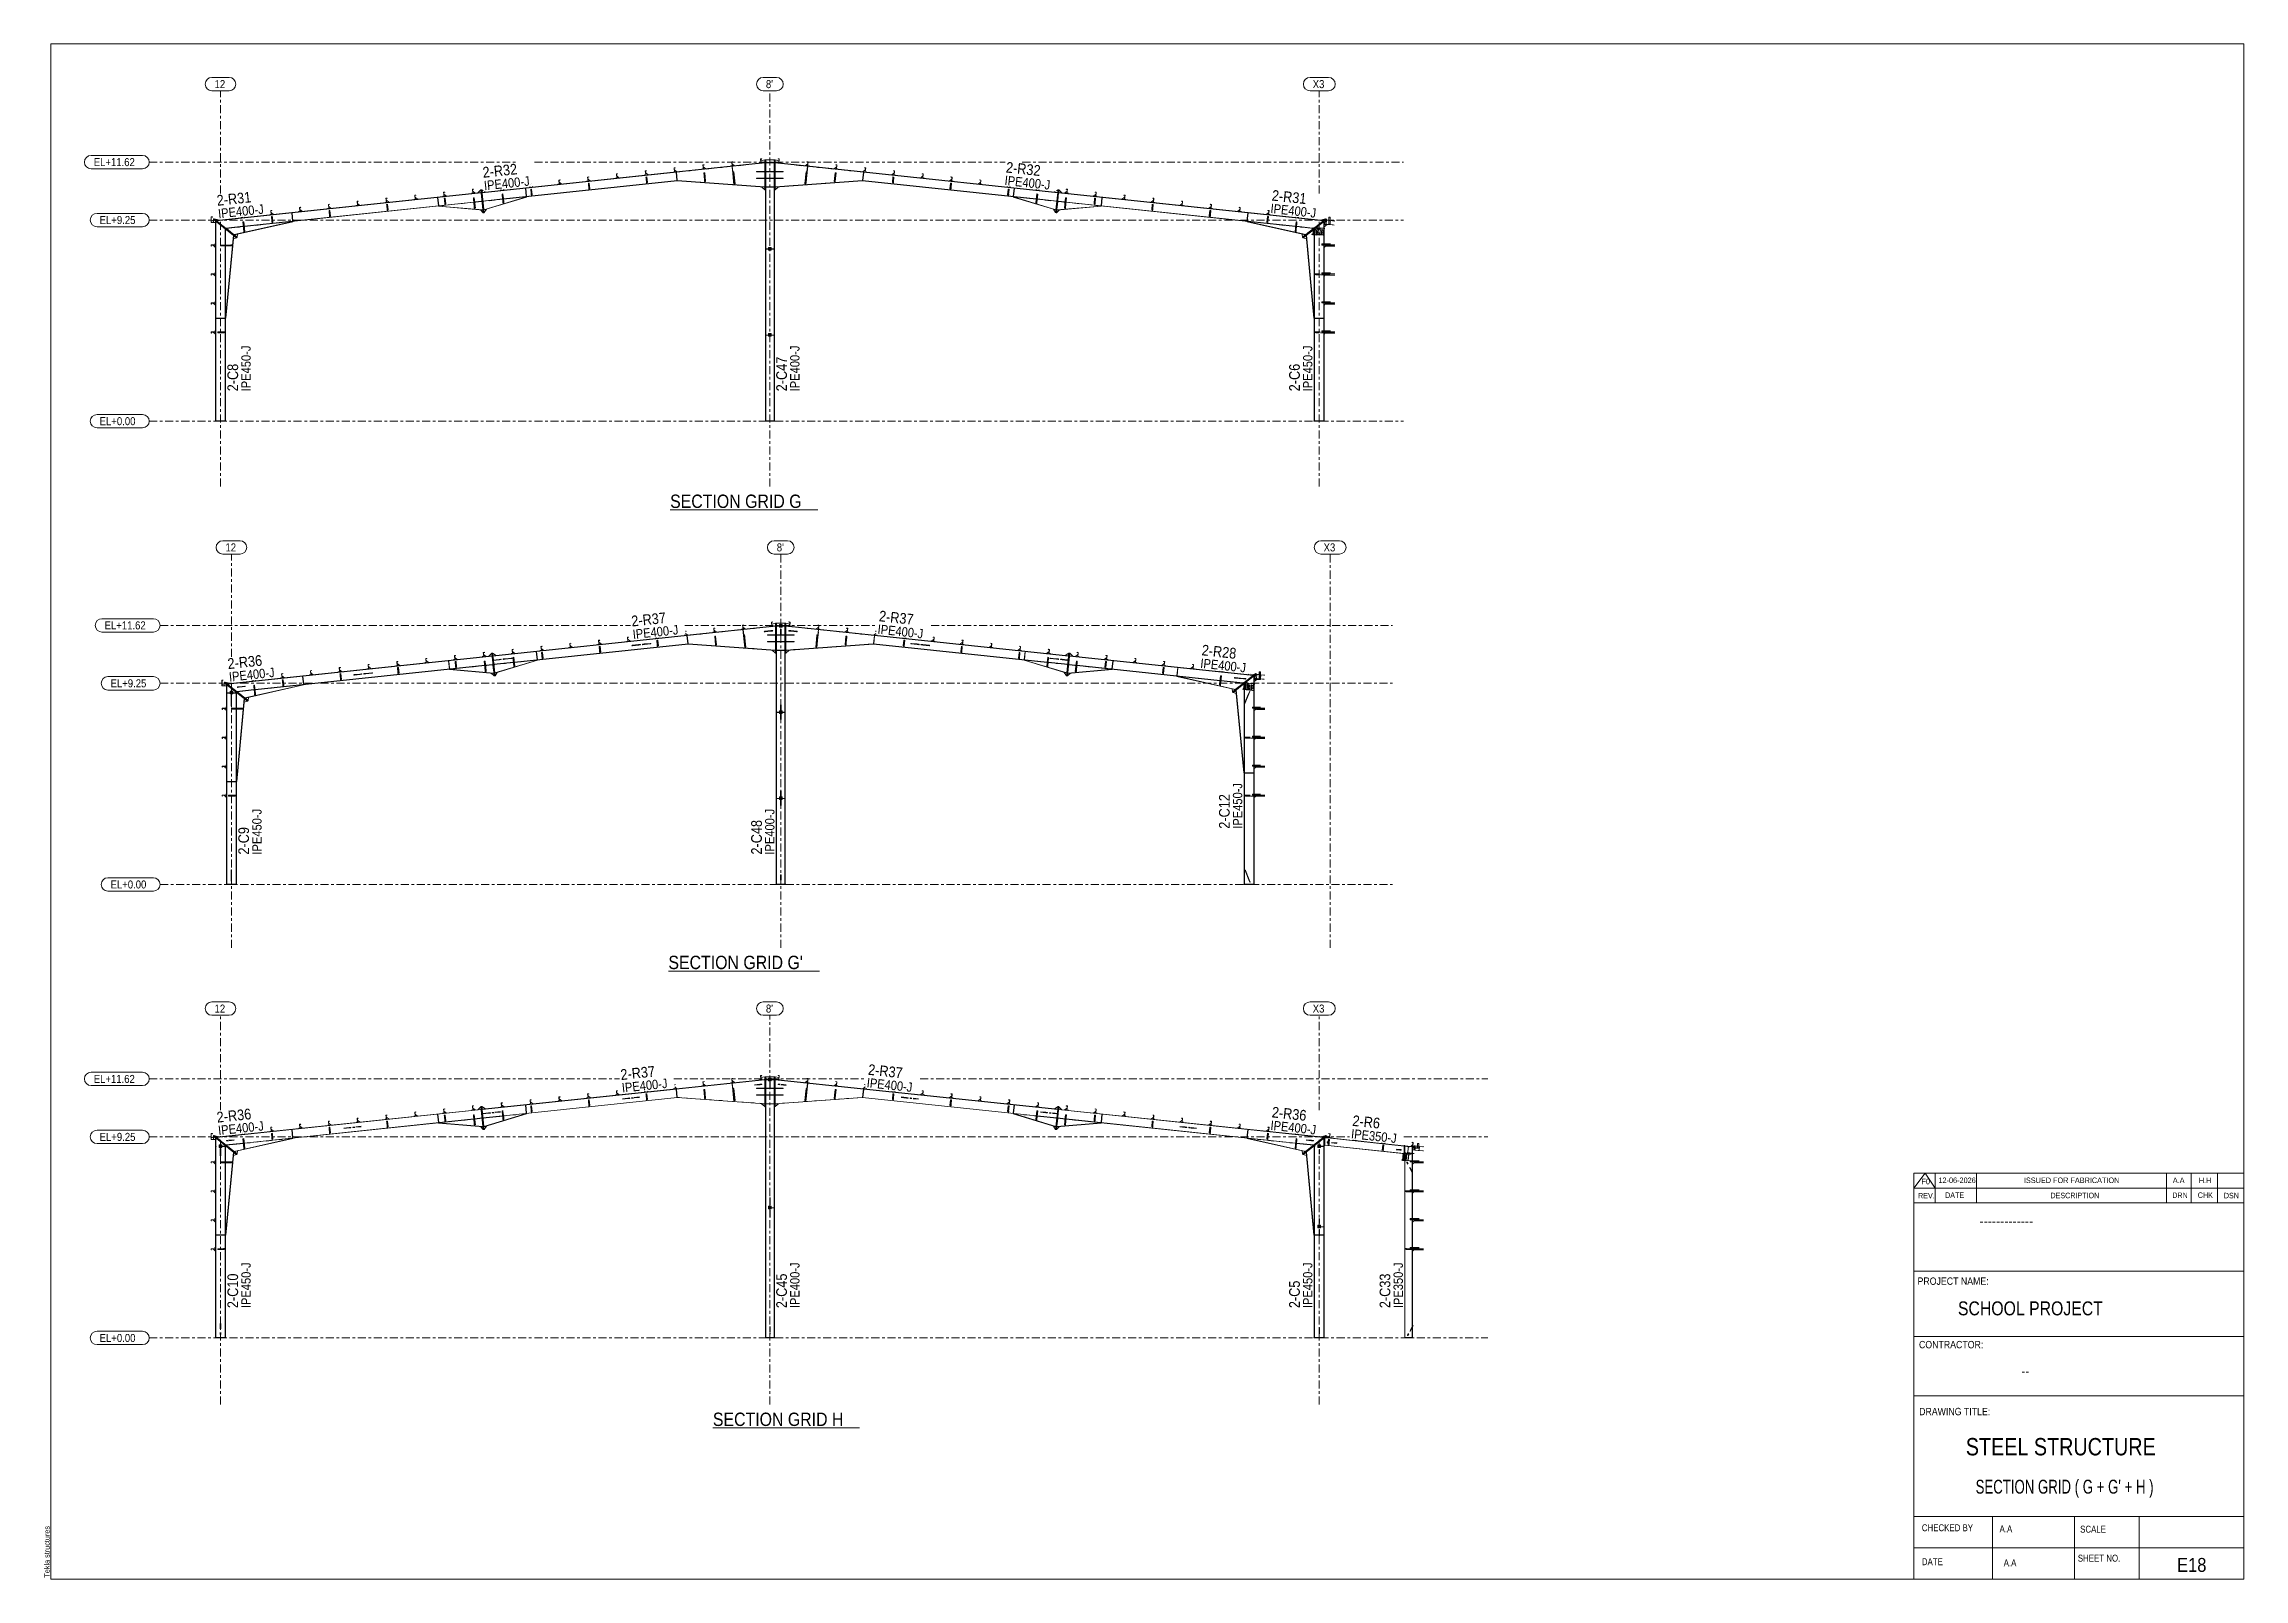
# Model space of a CAD drawing. Header units: millimetres. Extents: x -49 to 773, y -73 to 501.
import ezdxf

# ---------------------------------------------------------------- set-up
doc = ezdxf.new("R2010")
doc.units = ezdxf.units.MM
for name, pattern in [('XKITLINE00', [0]), ('XKITLINE02', [4, 2, -2]), ('XKITLINE03', [6, 3, -1, 1, -1])]:
    doc.linetypes.add(name, pattern=pattern)
for name, color, linetype, lineweight in [('DrawingSheet', 5, 'Continuous', 0), ('OtherObjectType', 7, 'Continuous', 0), ('Part', 2, 'Continuous', 0), ('PartMark', 7, 'Continuous', 0), ('S-grid', 1, 'Continuous', 0)]:
    doc.layers.add(name, color=color, linetype=linetype, lineweight=lineweight)
doc.styles.add('@ARIAL_UNICODE_MS_BOLD', font='ARIAL.TTF')
doc.styles.add('ARIAL', font='ARIAL.TTF')
doc.styles.add('ARIAL_NARROW', font='ARIALN.TTF')
doc.styles.add('COMIC_SANS_MS_BOLD', font='COMICBD.TTF')
doc.styles.add('SWIS721_EX_BT', font='ARIAL.TTF')
doc.styles.add('SWISSE', font='ARIAL.TTF')

# ---------------------------------------------------------------- blocks, each defined once
blk = doc.blocks.new('*A1')
at = {"layer": 'Part'}
blk.add_hatch(color=3, dxfattribs=at).paths.add_polyline_path([(458.61, 85.59), (458.62, 85.66), (459.99, 85.51), (459.99, 85.44), (459.35, 85.51), (459.1, 83.17), (459.74, 83.1), (459.73, 83.03), (458.35, 83.17), (458.36, 83.25), (459.04, 83.18), (459.29, 85.51)], flags=17)
blk = doc.blocks.new('*A2')
at = {"layer": 'Part'}
blk.add_hatch(color=3, dxfattribs=at).paths.add_polyline_path([(431.75, 91.53), (431.76, 91.64), (431.78, 91.63), (431.76, 91.51), (431.35, 91.55), (431.51, 93.05), (431.12, 93.09), (431.11, 92.98), (431.09, 92.98), (431.11, 93.1), (431.52, 93.06), (431.36, 91.57)], flags=17)
blk = doc.blocks.new('*A3')
at = {"layer": 'Part'}
blk.add_hatch(color=3, dxfattribs=at).paths.add_polyline_path([(441.28, 90.52), (441.29, 90.63), (441.31, 90.63), (441.29, 90.5), (440.88, 90.55), (441.04, 92.04), (440.65, 92.08), (440.64, 91.97), (440.62, 91.97), (440.64, 92.1), (441.05, 92.05), (440.89, 90.56)], flags=17)
blk = doc.blocks.new('*A4')
at = {"layer": 'Part'}
blk.add_hatch(color=3, dxfattribs=at).paths.add_polyline_path([(430.95, 90.96), (430.95, 90.98), (431.28, 90.95), (431.24, 90.54), (431.23, 90.55), (431.27, 90.93)], flags=17)
blk = doc.blocks.new('*A5')
at = {"layer": 'Part'}
blk.add_hatch(color=3, dxfattribs=at).paths.add_polyline_path([(418.82, 91.19), (418.83, 91.22), (419.16, 91.18), (419.1, 90.64), (419.08, 90.64), (419.14, 91.16)], flags=17)
blk = doc.blocks.new('*A6')
at = {"layer": 'Part'}
blk.add_hatch(color=3, dxfattribs=at).paths.add_polyline_path([(408.14, 93.21), (408.15, 93.23), (408.48, 93.19), (408.43, 92.77), (408.42, 92.78), (408.46, 93.18)], flags=17)
blk = doc.blocks.new('*A7')
at = {"layer": 'Part'}
blk.add_hatch(color=3, dxfattribs=at).paths.add_polyline_path([(452.05, 89.38), (452.06, 89.49), (452.08, 89.49), (452.07, 89.37), (451.65, 89.41), (451.81, 90.9), (451.42, 90.95), (451.41, 90.84), (451.4, 90.84), (451.41, 90.96), (451.83, 90.92), (451.67, 89.42)], flags=17)
blk = doc.blocks.new('*A8')
at = {"layer": 'Part'}
blk.add_hatch(color=3, dxfattribs=at).paths.add_polyline_path([(459.72, 82.95), (460, 85.6), (460.14, 85.58), (459.87, 82.93)], flags=17)
blk = doc.blocks.new('*A9')
at = {"layer": 'Part'}
blk.add_hatch(color=3, dxfattribs=at).paths.add_polyline_path([(451.25, 88.82), (451.26, 88.84), (451.59, 88.8), (451.55, 88.4), (451.53, 88.4), (451.57, 88.79)], flags=17)
blk = doc.blocks.new('*A10')
at = {"layer": 'Part'}
blk.add_hatch(color=3, dxfattribs=at).paths.add_polyline_path([(197.04, 112.51), (197.45, 112.55), (197.47, 112.43), (197.45, 112.43), (197.44, 112.54), (197.05, 112.5), (197.21, 111), (196.8, 110.96), (196.79, 111.08), (196.8, 111.08), (196.81, 110.97), (197.2, 111.02)], flags=17)
blk = doc.blocks.new('*A11')
at = {"layer": 'Part'}
blk.add_hatch(color=3, dxfattribs=at).paths.add_polyline_path([(197.04, 112.51), (197.45, 112.55), (197.47, 112.43), (197.45, 112.43), (197.44, 112.54), (197.05, 112.5), (197.21, 111), (196.8, 110.96), (196.79, 111.08), (196.8, 111.08), (196.81, 110.97), (197.2, 111.02)], flags=17)
blk = doc.blocks.new('*A12')
at = {"layer": 'Part'}
blk.add_hatch(color=3, dxfattribs=at).paths.add_polyline_path([(154.2, 105.69), (154.53, 105.73), (154.53, 105.71), (154.22, 105.68), (154.26, 105.28), (154.24, 105.27)], flags=17)
blk = doc.blocks.new('*A13')
at = {"layer": 'Part'}
blk.add_hatch(color=3, dxfattribs=at).paths.add_polyline_path([(175.75, 107.97), (176.08, 108), (176.08, 107.98), (175.76, 107.95), (175.81, 107.55), (175.79, 107.55)], flags=17)
blk = doc.blocks.new('*A14')
at = {"layer": 'Part'}
blk.add_hatch(color=3, dxfattribs=at).paths.add_polyline_path([(197.37, 109.53), (197.7, 109.57), (197.7, 109.54), (197.39, 109.51), (197.44, 109.01), (197.42, 109.01)], flags=17)
blk = doc.blocks.new('*A15')
at = {"layer": 'Part'}
blk.add_hatch(color=3, dxfattribs=at).paths.add_polyline_path([(208.22, 109.94), (208.55, 109.97), (208.55, 109.94), (208.24, 109.91), (208.3, 109.29), (208.29, 109.29)], flags=17)
blk = doc.blocks.new('*A16')
at = {"layer": 'Part'}
blk.add_hatch(color=3, dxfattribs=at).paths.add_polyline_path([(16.67, 82.21), (16.67, 82.54), (17.28, 82.54), (17.28, 82.52), (16.71, 82.52), (16.71, 82.21)], flags=17)
blk = doc.blocks.new('*A17')
at = {"layer": 'Part'}
blk.add_hatch(color=3, dxfattribs=at).paths.add_polyline_path([(25.01, 91.18), (25.34, 91.22), (25.34, 91.19), (25.03, 91.16), (25.08, 90.64), (25.07, 90.64)], flags=17)
blk = doc.blocks.new('*A18')
at = {"layer": 'Part'}
blk.add_hatch(color=3, dxfattribs=at).paths.add_polyline_path([(35.69, 93.19), (36.02, 93.23), (36.02, 93.21), (35.71, 93.18), (35.75, 92.78), (35.73, 92.77)], flags=17)
blk = doc.blocks.new('*A19')
at = {"layer": 'Part'}
blk.add_hatch(color=3, dxfattribs=at).paths.add_polyline_path([(57.24, 95.47), (57.57, 95.5), (57.57, 95.48), (57.26, 95.45), (57.3, 95.05), (57.28, 95.05)], flags=17)
blk = doc.blocks.new('*A20')
at = {"layer": 'Part'}
blk.add_hatch(color=3, dxfattribs=at).paths.add_polyline_path([(78.78, 97.74), (79.12, 97.78), (79.12, 97.75), (78.8, 97.72), (78.84, 97.32), (78.83, 97.32)], flags=17)
blk = doc.blocks.new('*A21')
at = {"layer": 'Part'}
blk.add_hatch(color=3, dxfattribs=at).paths.add_polyline_path([(14.58, 82.94), (14.58, 82.96), (14.71, 82.96), (14.71, 82.54), (13.21, 82.54), (13.21, 82.15), (13.32, 82.15), (13.32, 82.14), (13.19, 82.14), (13.19, 82.56), (14.69, 82.56), (14.69, 82.94)], flags=17)
blk = doc.blocks.new('*A22')
at = {"layer": 'Part'}
blk.add_hatch(color=3, dxfattribs=at).paths.add_polyline_path([(14.58, 82.94), (14.58, 82.96), (14.71, 82.96), (14.71, 82.54), (13.21, 82.54), (13.21, 82.15), (13.32, 82.15), (13.32, 82.14), (13.19, 82.14), (13.19, 82.56), (14.69, 82.56), (14.69, 82.94)], flags=17)
blk = doc.blocks.new('*A23')
at = {"layer": 'Part'}
blk.add_hatch(color=3, dxfattribs=at).paths.add_polyline_path([(14.58, 72.11), (14.58, 72.12), (14.71, 72.12), (14.71, 71.71), (13.21, 71.71), (13.21, 71.32), (13.32, 71.32), (13.32, 71.31), (13.19, 71.31), (13.19, 71.72), (14.69, 71.72), (14.69, 72.11)], flags=17)
blk = doc.blocks.new('*A24')
at = {"layer": 'Part'}
blk.add_hatch(color=3, dxfattribs=at).paths.add_polyline_path([(14.58, 72.11), (14.58, 72.12), (14.71, 72.12), (14.71, 71.71), (13.21, 71.71), (13.21, 71.32), (13.32, 71.32), (13.32, 71.31), (13.19, 71.31), (13.19, 71.72), (14.69, 71.72), (14.69, 72.11)], flags=17)
blk = doc.blocks.new('*A25')
at = {"layer": 'Part'}
blk.add_hatch(color=3, dxfattribs=at).paths.add_polyline_path([(14.58, 50.44), (14.58, 50.46), (14.71, 50.46), (14.71, 50.04), (13.21, 50.04), (13.21, 49.65), (13.32, 49.65), (13.32, 49.64), (13.19, 49.64), (13.19, 50.06), (14.69, 50.06), (14.69, 50.44)], flags=17)
blk = doc.blocks.new('*A26')
at = {"layer": 'Part'}
blk.add_hatch(color=3, dxfattribs=at).paths.add_polyline_path([(14.58, 50.44), (14.58, 50.46), (14.71, 50.46), (14.71, 50.04), (13.21, 50.04), (13.21, 49.65), (13.32, 49.65), (13.32, 49.64), (13.19, 49.64), (13.19, 50.06), (14.69, 50.06), (14.69, 50.44)], flags=17)
blk = doc.blocks.new('*A27')
at = {"layer": 'Part'}
blk.add_hatch(color=3, dxfattribs=at).paths.add_polyline_path([(14.58, 61.28), (14.58, 61.29), (14.71, 61.29), (14.71, 60.87), (13.21, 60.87), (13.21, 60.49), (13.32, 60.49), (13.32, 60.47), (13.19, 60.47), (13.19, 60.89), (14.69, 60.89), (14.69, 61.28)], flags=17)
blk = doc.blocks.new('*A28')
at = {"layer": 'Part'}
blk.add_hatch(color=3, dxfattribs=at).paths.add_polyline_path([(14.58, 61.28), (14.58, 61.29), (14.71, 61.29), (14.71, 60.87), (13.21, 60.87), (13.21, 60.49), (13.32, 60.49), (13.32, 60.47), (13.19, 60.47), (13.19, 60.89), (14.69, 60.89), (14.69, 61.28)], flags=17)
blk = doc.blocks.new('*A29')
at = {"layer": 'Part'}
blk.add_hatch(color=3, dxfattribs=at).paths.add_polyline_path([(15.63, 49.71), (15.63, 50.04), (16.08, 50.04), (16.08, 50.02), (15.66, 50.02), (15.66, 49.71)], flags=17)
blk = doc.blocks.new('*A30')
at = {"layer": 'Part'}
blk.add_hatch(color=3, dxfattribs=at).paths.add_polyline_path([(13.19, 91.6), (13.19, 93.12), (13.61, 93.12), (13.61, 92.99), (13.59, 92.99), (13.59, 93.1), (13.21, 93.1), (13.21, 91.62), (13.59, 91.62), (13.59, 91.73), (13.61, 91.73), (13.61, 91.6)], flags=17)
blk = doc.blocks.new('*A31')
at = {"layer": 'Part'}
blk.add_hatch(color=3, dxfattribs=at).paths.add_polyline_path([(24.66, 94.33), (25.08, 94.37), (25.09, 94.25), (25.07, 94.24), (25.06, 94.35), (24.68, 94.31), (24.84, 92.82), (24.42, 92.78), (24.41, 92.9), (24.42, 92.9), (24.43, 92.79), (24.82, 92.83)], flags=17)
blk = doc.blocks.new('*A32')
at = {"layer": 'Part'}
blk.add_hatch(color=3, dxfattribs=at).paths.add_polyline_path([(24.66, 94.33), (25.08, 94.37), (25.09, 94.25), (25.07, 94.24), (25.06, 94.35), (24.68, 94.31), (24.84, 92.82), (24.42, 92.78), (24.41, 92.9), (24.42, 92.9), (24.43, 92.79), (24.82, 92.83)], flags=17)
blk = doc.blocks.new('*A33')
at = {"layer": 'Part'}
blk.add_hatch(color=3, dxfattribs=at).paths.add_polyline_path([(35.43, 95.46), (35.85, 95.51), (35.86, 95.38), (35.85, 95.38), (35.84, 95.49), (35.45, 95.45), (35.61, 93.96), (35.19, 93.91), (35.18, 94.04), (35.2, 94.04), (35.21, 93.93), (35.59, 93.97)], flags=17)
blk = doc.blocks.new('*A34')
at = {"layer": 'Part'}
blk.add_hatch(color=3, dxfattribs=at).paths.add_polyline_path([(35.43, 95.46), (35.85, 95.51), (35.86, 95.38), (35.85, 95.38), (35.84, 95.49), (35.45, 95.45), (35.61, 93.96), (35.19, 93.91), (35.18, 94.04), (35.2, 94.04), (35.21, 93.93), (35.59, 93.97)], flags=17)
blk = doc.blocks.new('*A35')
at = {"layer": 'Part'}
blk.add_hatch(color=3, dxfattribs=at).paths.add_polyline_path([(46.21, 96.6), (46.62, 96.64), (46.64, 96.52), (46.62, 96.52), (46.61, 96.63), (46.23, 96.59), (46.38, 95.09), (45.97, 95.05), (45.96, 95.17), (45.97, 95.18), (45.98, 95.07), (46.37, 95.11)], flags=17)
blk = doc.blocks.new('*A36')
at = {"layer": 'Part'}
blk.add_hatch(color=3, dxfattribs=at).paths.add_polyline_path([(46.21, 96.6), (46.62, 96.64), (46.64, 96.52), (46.62, 96.52), (46.61, 96.63), (46.23, 96.59), (46.38, 95.09), (45.97, 95.05), (45.96, 95.17), (45.97, 95.18), (45.98, 95.07), (46.37, 95.11)], flags=17)
blk = doc.blocks.new('*A37')
at = {"layer": 'Part'}
blk.add_hatch(color=3, dxfattribs=at).paths.add_polyline_path([(56.98, 97.74), (57.4, 97.78), (57.41, 97.66), (57.39, 97.65), (57.38, 97.76), (57, 97.72), (57.16, 96.23), (56.74, 96.19), (56.73, 96.31), (56.74, 96.31), (56.76, 96.2), (57.14, 96.24)], flags=17)
blk = doc.blocks.new('*A38')
at = {"layer": 'Part'}
blk.add_hatch(color=3, dxfattribs=at).paths.add_polyline_path([(56.98, 97.74), (57.4, 97.78), (57.41, 97.66), (57.39, 97.65), (57.38, 97.76), (57, 97.72), (57.16, 96.23), (56.74, 96.19), (56.73, 96.31), (56.74, 96.31), (56.76, 96.2), (57.14, 96.24)], flags=17)
blk = doc.blocks.new('*A39')
at = {"layer": 'Part'}
blk.add_hatch(color=3, dxfattribs=at).paths.add_polyline_path([(67.76, 98.87), (68.17, 98.92), (68.18, 98.79), (68.17, 98.79), (68.16, 98.9), (67.77, 98.86), (67.93, 97.37), (67.52, 97.32), (67.5, 97.45), (67.52, 97.45), (67.53, 97.34), (67.91, 97.38)], flags=17)
blk = doc.blocks.new('*A40')
at = {"layer": 'Part'}
blk.add_hatch(color=3, dxfattribs=at).paths.add_polyline_path([(67.76, 98.87), (68.17, 98.92), (68.18, 98.79), (68.17, 98.79), (68.16, 98.9), (67.77, 98.86), (67.93, 97.37), (67.52, 97.32), (67.5, 97.45), (67.52, 97.45), (67.53, 97.34), (67.91, 97.38)], flags=17)
blk = doc.blocks.new('*A41')
at = {"layer": 'Part'}
blk.add_hatch(color=3, dxfattribs=at).paths.add_polyline_path([(78.53, 100.01), (78.94, 100.05), (78.96, 99.93), (78.94, 99.93), (78.93, 100.04), (78.55, 100), (78.7, 98.5), (78.29, 98.46), (78.28, 98.58), (78.29, 98.58), (78.3, 98.47), (78.69, 98.52)], flags=17)
blk = doc.blocks.new('*A42')
at = {"layer": 'Part'}
blk.add_hatch(color=3, dxfattribs=at).paths.add_polyline_path([(78.53, 100.01), (78.94, 100.05), (78.96, 99.93), (78.94, 99.93), (78.93, 100.04), (78.55, 100), (78.7, 98.5), (78.29, 98.46), (78.28, 98.58), (78.29, 98.58), (78.3, 98.47), (78.69, 98.52)], flags=17)
blk = doc.blocks.new('*A43')
at = {"layer": 'Part'}
blk.add_hatch(color=3, dxfattribs=at).paths.add_polyline_path([(89.3, 101.15), (89.72, 101.19), (89.73, 101.06), (89.72, 101.06), (89.7, 101.17), (89.32, 101.13), (89.48, 99.64), (89.06, 99.59), (89.05, 99.72), (89.06, 99.72), (89.08, 99.61), (89.46, 99.65)], flags=17)
blk = doc.blocks.new('*A44')
at = {"layer": 'Part'}
blk.add_hatch(color=3, dxfattribs=at).paths.add_polyline_path([(89.3, 101.15), (89.72, 101.19), (89.73, 101.06), (89.72, 101.06), (89.7, 101.17), (89.32, 101.13), (89.48, 99.64), (89.06, 99.59), (89.05, 99.72), (89.06, 99.72), (89.08, 99.61), (89.46, 99.65)], flags=17)
blk = doc.blocks.new('*A45')
at = {"layer": 'Part'}
blk.add_hatch(color=3, dxfattribs=at).paths.add_polyline_path([(100.33, 100.01), (100.66, 100.05), (100.66, 100.03), (100.35, 99.99), (100.39, 99.59), (100.38, 99.59)], flags=17)
blk = doc.blocks.new('*A46')
at = {"layer": 'Part'}
blk.add_hatch(color=3, dxfattribs=at).paths.add_polyline_path([(111.21, 100.13), (111.54, 100.17), (111.55, 100.14), (111.23, 100.11), (111.29, 99.57), (111.27, 99.56)], flags=17)
blk = doc.blocks.new('*A47')
at = {"layer": 'Part'}
blk.add_hatch(color=3, dxfattribs=at).paths.add_polyline_path([(121.95, 101.58), (122.28, 101.62), (122.29, 101.59), (121.97, 101.56), (122.02, 101.07), (122.01, 101.06)], flags=17)
blk = doc.blocks.new('*A48')
at = {"layer": 'Part'}
blk.add_hatch(color=3, dxfattribs=at).paths.add_polyline_path([(132.65, 103.42), (132.98, 103.46), (132.99, 103.44), (132.67, 103.4), (132.71, 103), (132.7, 103)], flags=17)
blk = doc.blocks.new('*A49')
at = {"layer": 'Part'}
blk.add_hatch(color=3, dxfattribs=at).paths.add_polyline_path([(153.94, 107.96), (154.36, 108.01), (154.37, 107.88), (154.36, 107.88), (154.35, 107.99), (153.96, 107.95), (154.12, 106.46), (153.7, 106.41), (153.69, 106.54), (153.71, 106.54), (153.72, 106.43), (154.1, 106.47)], flags=17)
blk = doc.blocks.new('*A50')
at = {"layer": 'Part'}
blk.add_hatch(color=3, dxfattribs=at).paths.add_polyline_path([(153.94, 107.96), (154.36, 108.01), (154.37, 107.88), (154.36, 107.88), (154.35, 107.99), (153.96, 107.95), (154.12, 106.46), (153.7, 106.41), (153.69, 106.54), (153.71, 106.54), (153.72, 106.43), (154.1, 106.47)], flags=17)
blk = doc.blocks.new('*A51')
at = {"layer": 'Part'}
blk.add_hatch(color=3, dxfattribs=at).paths.add_polyline_path([(164.72, 109.1), (165.13, 109.14), (165.15, 109.02), (165.13, 109.02), (165.12, 109.13), (164.73, 109.09), (164.89, 107.59), (164.48, 107.55), (164.46, 107.67), (164.48, 107.68), (164.49, 107.57), (164.88, 107.61)], flags=17)
blk = doc.blocks.new('*A52')
at = {"layer": 'Part'}
blk.add_hatch(color=3, dxfattribs=at).paths.add_polyline_path([(164.72, 109.1), (165.13, 109.14), (165.15, 109.02), (165.13, 109.02), (165.12, 109.13), (164.73, 109.09), (164.89, 107.59), (164.48, 107.55), (164.46, 107.67), (164.48, 107.68), (164.49, 107.57), (164.88, 107.61)], flags=17)
blk = doc.blocks.new('*A53')
at = {"layer": 'Part'}
blk.add_hatch(color=3, dxfattribs=at).paths.add_polyline_path([(175.49, 110.24), (175.91, 110.28), (175.92, 110.16), (175.9, 110.15), (175.89, 110.26), (175.51, 110.22), (175.67, 108.73), (175.25, 108.69), (175.24, 108.81), (175.25, 108.81), (175.26, 108.7), (175.65, 108.74)], flags=17)
blk = doc.blocks.new('*A54')
at = {"layer": 'Part'}
blk.add_hatch(color=3, dxfattribs=at).paths.add_polyline_path([(175.49, 110.24), (175.91, 110.28), (175.92, 110.16), (175.9, 110.15), (175.89, 110.26), (175.51, 110.22), (175.67, 108.73), (175.25, 108.69), (175.24, 108.81), (175.25, 108.81), (175.26, 108.7), (175.65, 108.74)], flags=17)
blk = doc.blocks.new('*A55')
at = {"layer": 'Part'}
blk.add_hatch(color=3, dxfattribs=at).paths.add_polyline_path([(186.26, 111.37), (186.68, 111.42), (186.69, 111.29), (186.68, 111.29), (186.67, 111.4), (186.28, 111.36), (186.44, 109.87), (186.02, 109.82), (186.01, 109.95), (186.03, 109.95), (186.04, 109.84), (186.42, 109.88)], flags=17)
blk = doc.blocks.new('*A56')
at = {"layer": 'Part'}
blk.add_hatch(color=3, dxfattribs=at).paths.add_polyline_path([(186.26, 111.37), (186.68, 111.42), (186.69, 111.29), (186.68, 111.29), (186.67, 111.4), (186.28, 111.36), (186.44, 109.87), (186.02, 109.82), (186.01, 109.95), (186.03, 109.95), (186.04, 109.84), (186.42, 109.88)], flags=17)
blk = doc.blocks.new('*A57')
at = {"layer": 'Part'}
blk.add_hatch(color=3, dxfattribs=at).paths.add_polyline_path([(100.08, 102.28), (100.49, 102.33), (100.5, 102.2), (100.49, 102.2), (100.48, 102.31), (100.09, 102.27), (100.25, 100.77), (99.84, 100.73), (99.82, 100.86), (99.84, 100.86), (99.85, 100.75), (100.23, 100.79)], flags=17)
blk = doc.blocks.new('*A58')
at = {"layer": 'Part'}
blk.add_hatch(color=3, dxfattribs=at).paths.add_polyline_path([(110.85, 103.42), (111.26, 103.46), (111.28, 103.34), (111.26, 103.34), (111.25, 103.45), (110.87, 103.4), (111.02, 101.91), (110.61, 101.87), (110.6, 101.99), (110.61, 101.99), (110.62, 101.88), (111.01, 101.92)], flags=17)
blk = doc.blocks.new('*A59')
at = {"layer": 'Part'}
blk.add_hatch(color=3, dxfattribs=at).paths.add_polyline_path([(110.85, 103.42), (111.26, 103.46), (111.28, 103.34), (111.26, 103.34), (111.25, 103.45), (110.87, 103.4), (111.02, 101.91), (110.61, 101.87), (110.6, 101.99), (110.61, 101.99), (110.62, 101.88), (111.01, 101.92)], flags=17)
blk = doc.blocks.new('*A60')
at = {"layer": 'Part'}
blk.add_hatch(color=3, dxfattribs=at).paths.add_polyline_path([(121.62, 104.55), (122.04, 104.6), (122.05, 104.47), (122.04, 104.47), (122.02, 104.58), (121.64, 104.54), (121.8, 103.05), (121.38, 103), (121.37, 103.13), (121.38, 103.13), (121.4, 103.02), (121.78, 103.06)], flags=17)
blk = doc.blocks.new('*A61')
at = {"layer": 'Part'}
blk.add_hatch(color=3, dxfattribs=at).paths.add_polyline_path([(121.62, 104.55), (122.04, 104.6), (122.05, 104.47), (122.04, 104.47), (122.02, 104.58), (121.64, 104.54), (121.8, 103.05), (121.38, 103), (121.37, 103.13), (121.38, 103.13), (121.4, 103.02), (121.78, 103.06)], flags=17)
blk = doc.blocks.new('*A62')
at = {"layer": 'Part'}
blk.add_hatch(color=3, dxfattribs=at).paths.add_polyline_path([(132.4, 105.69), (132.81, 105.73), (132.82, 105.61), (132.81, 105.61), (132.8, 105.72), (132.41, 105.68), (132.57, 104.18), (132.16, 104.14), (132.14, 104.26), (132.16, 104.27), (132.17, 104.16), (132.55, 104.2)], flags=17)
blk = doc.blocks.new('*A63')
at = {"layer": 'Part'}
blk.add_hatch(color=3, dxfattribs=at).paths.add_polyline_path([(132.4, 105.69), (132.81, 105.73), (132.82, 105.61), (132.81, 105.61), (132.8, 105.72), (132.41, 105.68), (132.57, 104.18), (132.16, 104.14), (132.14, 104.26), (132.16, 104.27), (132.17, 104.16), (132.55, 104.2)], flags=17)
blk = doc.blocks.new('*A64')
at = {"layer": 'Part'}
blk.add_hatch(color=3, dxfattribs=at).paths.add_polyline_path([(143.17, 106.83), (143.59, 106.87), (143.6, 106.75), (143.58, 106.74), (143.57, 106.85), (143.19, 106.81), (143.34, 105.32), (142.93, 105.28), (142.92, 105.4), (142.93, 105.4), (142.94, 105.29), (143.33, 105.33)], flags=17)
blk = doc.blocks.new('*A65')
at = {"layer": 'Part'}
blk.add_hatch(color=3, dxfattribs=at).paths.add_polyline_path([(143.17, 106.83), (143.59, 106.87), (143.6, 106.75), (143.58, 106.74), (143.57, 106.85), (143.19, 106.81), (143.34, 105.32), (142.93, 105.28), (142.92, 105.4), (142.93, 105.4), (142.94, 105.29), (143.33, 105.33)], flags=17)
blk = doc.blocks.new('*A66')
at = {"layer": 'Part'}
blk.add_hatch(color=3, dxfattribs=at).paths.add_polyline_path([(100.08, 102.28), (100.49, 102.33), (100.5, 102.2), (100.49, 102.2), (100.48, 102.31), (100.09, 102.27), (100.25, 100.77), (99.84, 100.73), (99.82, 100.86), (99.84, 100.86), (99.85, 100.75), (100.23, 100.79)], flags=17)
blk = doc.blocks.new('*A67')
at = {"layer": 'Part'}
blk.add_hatch(color=3, dxfattribs=at).paths.add_polyline_path([(225.81, 113.25), (225.82, 113.36), (225.83, 113.36), (225.82, 113.23), (225.41, 113.27), (225.56, 114.77), (225.18, 114.81), (225.17, 114.7), (225.15, 114.7), (225.17, 114.83), (225.58, 114.78), (225.42, 113.29)], flags=17)
blk = doc.blocks.new('*A68')
at = {"layer": 'Part'}
blk.add_hatch(color=3, dxfattribs=at).paths.add_polyline_path([(225.81, 113.25), (225.82, 113.36), (225.83, 113.36), (225.82, 113.23), (225.41, 113.27), (225.56, 114.77), (225.18, 114.81), (225.17, 114.7), (225.15, 114.7), (225.17, 114.83), (225.58, 114.78), (225.42, 113.29)], flags=17)
blk = doc.blocks.new('*A69')
at = {"layer": 'Part'}
blk.add_hatch(color=3, dxfattribs=at).paths.add_polyline_path([(218.59, 114.78), (219, 114.83), (219.01, 114.7), (219, 114.7), (218.99, 114.81), (218.6, 114.77), (218.76, 113.27), (218.35, 113.23), (218.33, 113.36), (218.35, 113.36), (218.36, 113.25), (218.74, 113.29)], flags=17)
blk = doc.blocks.new('*A70')
at = {"layer": 'Part'}
blk.add_hatch(color=3, dxfattribs=at).paths.add_polyline_path([(218.59, 114.78), (219, 114.83), (219.01, 114.7), (219, 114.7), (218.99, 114.81), (218.6, 114.77), (218.76, 113.27), (218.35, 113.23), (218.33, 113.36), (218.35, 113.36), (218.36, 113.25), (218.74, 113.29)], flags=17)
blk = doc.blocks.new('*A71')
at = {"layer": 'Part'}
blk.add_hatch(color=3, dxfattribs=at).paths.add_polyline_path([(207.81, 113.65), (208.23, 113.69), (208.24, 113.56), (208.22, 113.56), (208.21, 113.67), (207.83, 113.63), (207.99, 112.14), (207.57, 112.09), (207.56, 112.22), (207.57, 112.22), (207.59, 112.11), (207.97, 112.15)], flags=17)
blk = doc.blocks.new('*A72')
at = {"layer": 'Part'}
blk.add_hatch(color=3, dxfattribs=at).paths.add_polyline_path([(207.81, 113.65), (208.23, 113.69), (208.24, 113.56), (208.22, 113.56), (208.21, 113.67), (207.83, 113.63), (207.99, 112.14), (207.57, 112.09), (207.56, 112.22), (207.57, 112.22), (207.59, 112.11), (207.97, 112.15)], flags=17)
blk = doc.blocks.new('*A73')
at = {"layer": 'Part'}
blk.add_hatch(color=3, dxfattribs=at).paths.add_polyline_path([(247.36, 110.97), (247.37, 111.08), (247.38, 111.08), (247.37, 110.96), (246.95, 111), (247.11, 112.5), (246.73, 112.54), (246.72, 112.43), (246.7, 112.43), (246.71, 112.55), (247.13, 112.51), (246.97, 111.02)], flags=17)
blk = doc.blocks.new('*A74')
at = {"layer": 'Part'}
blk.add_hatch(color=3, dxfattribs=at).paths.add_polyline_path([(247.36, 110.97), (247.37, 111.08), (247.38, 111.08), (247.37, 110.96), (246.95, 111), (247.11, 112.5), (246.73, 112.54), (246.72, 112.43), (246.7, 112.43), (246.71, 112.55), (247.13, 112.51), (246.97, 111.02)], flags=17)
blk = doc.blocks.new('*A75')
at = {"layer": 'Part'}
blk.add_hatch(color=3, dxfattribs=at).paths.add_polyline_path([(460.61, 71.69), (460.61, 71.71), (460.96, 71.71), (460.96, 71.37), (460.94, 71.37), (460.94, 71.69)], flags=17)
blk = doc.blocks.new('*A76')
at = {"layer": 'Part'}
blk.add_hatch(color=3, dxfattribs=at).paths.add_polyline_path([(460.61, 50.02), (460.61, 50.04), (460.96, 50.04), (460.96, 49.71), (460.94, 49.71), (460.94, 50.02)], flags=17)
blk = doc.blocks.new('*A77')
at = {"layer": 'Part'}
blk.add_hatch(color=3, dxfattribs=at).paths.add_polyline_path([(289.63, 105.71), (289.64, 105.73), (289.97, 105.69), (289.92, 105.27), (289.91, 105.28), (289.95, 105.68)], flags=17)
blk = doc.blocks.new('*A78')
at = {"layer": 'Part'}
blk.add_hatch(color=3, dxfattribs=at).paths.add_polyline_path([(332.62, 100.14), (332.62, 100.17), (332.96, 100.13), (332.9, 99.56), (332.88, 99.57), (332.94, 100.11)], flags=17)
blk = doc.blocks.new('*A79')
at = {"layer": 'Part'}
blk.add_hatch(color=3, dxfattribs=at).paths.add_polyline_path([(321.88, 101.59), (321.88, 101.62), (322.21, 101.58), (322.16, 101.06), (322.14, 101.07), (322.2, 101.56)], flags=17)
blk = doc.blocks.new('*A80')
at = {"layer": 'Part'}
blk.add_hatch(color=3, dxfattribs=at).paths.add_polyline_path([(311.18, 103.44), (311.18, 103.46), (311.52, 103.42), (311.47, 103), (311.45, 103), (311.5, 103.4)], flags=17)
blk = doc.blocks.new('*A81')
at = {"layer": 'Part'}
blk.add_hatch(color=3, dxfattribs=at).paths.add_polyline_path([(343.5, 100.03), (343.5, 100.05), (343.84, 100.01), (343.79, 99.59), (343.78, 99.59), (343.82, 99.99)], flags=17)
blk = doc.blocks.new('*A82')
at = {"layer": 'Part'}
blk.add_hatch(color=3, dxfattribs=at).paths.add_polyline_path([(268.9, 108.7), (268.91, 108.81), (268.93, 108.81), (268.92, 108.69), (268.5, 108.73), (268.66, 110.22), (268.27, 110.26), (268.26, 110.15), (268.25, 110.16), (268.26, 110.28), (268.68, 110.24), (268.52, 108.74)], flags=17)
blk = doc.blocks.new('*A83')
at = {"layer": 'Part'}
blk.add_hatch(color=3, dxfattribs=at).paths.add_polyline_path([(268.9, 108.7), (268.91, 108.81), (268.93, 108.81), (268.92, 108.69), (268.5, 108.73), (268.66, 110.22), (268.27, 110.26), (268.26, 110.15), (268.25, 110.16), (268.26, 110.28), (268.68, 110.24), (268.52, 108.74)], flags=17)
blk = doc.blocks.new('*A84')
at = {"layer": 'Part'}
blk.add_hatch(color=3, dxfattribs=at).paths.add_polyline_path([(258.13, 109.84), (258.14, 109.95), (258.16, 109.95), (258.14, 109.82), (257.73, 109.87), (257.89, 111.36), (257.5, 111.4), (257.49, 111.29), (257.47, 111.29), (257.49, 111.42), (257.9, 111.37), (257.74, 109.88)], flags=17)
blk = doc.blocks.new('*A85')
at = {"layer": 'Part'}
blk.add_hatch(color=3, dxfattribs=at).paths.add_polyline_path([(258.13, 109.84), (258.14, 109.95), (258.16, 109.95), (258.14, 109.82), (257.73, 109.87), (257.89, 111.36), (257.5, 111.4), (257.49, 111.29), (257.47, 111.29), (257.49, 111.42), (257.9, 111.37), (257.74, 109.88)], flags=17)
blk = doc.blocks.new('*A86')
at = {"layer": 'Part'}
blk.add_hatch(color=3, dxfattribs=at).paths.add_polyline_path([(235.61, 109.94), (235.62, 109.97), (235.95, 109.94), (235.88, 109.29), (235.86, 109.29), (235.93, 109.91)], flags=17)
blk = doc.blocks.new('*A87')
at = {"layer": 'Part'}
blk.add_hatch(color=3, dxfattribs=at).paths.add_polyline_path([(268.09, 107.98), (268.09, 108), (268.42, 107.97), (268.38, 107.55), (268.36, 107.55), (268.4, 107.95)], flags=17)
blk = doc.blocks.new('*A88')
at = {"layer": 'Part'}
blk.add_hatch(color=3, dxfattribs=at).paths.add_polyline_path([(246.46, 109.54), (246.47, 109.57), (246.8, 109.53), (246.74, 109.01), (246.73, 109.01), (246.78, 109.51)], flags=17)
blk = doc.blocks.new('*A89')
at = {"layer": 'Part'}
blk.add_hatch(color=3, dxfattribs=at).paths.add_polyline_path([(290.45, 106.43), (290.46, 106.54), (290.48, 106.54), (290.46, 106.41), (290.05, 106.46), (290.21, 107.95), (289.82, 107.99), (289.81, 107.88), (289.79, 107.88), (289.81, 108.01), (290.22, 107.96), (290.06, 106.47)], flags=17)
blk = doc.blocks.new('*A90')
at = {"layer": 'Part'}
blk.add_hatch(color=3, dxfattribs=at).paths.add_polyline_path([(290.45, 106.43), (290.46, 106.54), (290.48, 106.54), (290.46, 106.41), (290.05, 106.46), (290.21, 107.95), (289.82, 107.99), (289.81, 107.88), (289.79, 107.88), (289.81, 108.01), (290.22, 107.96), (290.06, 106.47)], flags=17)
blk = doc.blocks.new('*A91')
at = {"layer": 'Part'}
blk.add_hatch(color=3, dxfattribs=at).paths.add_polyline_path([(279.68, 107.57), (279.69, 107.68), (279.7, 107.67), (279.69, 107.55), (279.27, 107.59), (279.43, 109.09), (279.05, 109.13), (279.04, 109.02), (279.02, 109.02), (279.03, 109.14), (279.45, 109.1), (279.29, 107.61)], flags=17)
blk = doc.blocks.new('*A92')
at = {"layer": 'Part'}
blk.add_hatch(color=3, dxfattribs=at).paths.add_polyline_path([(279.68, 107.57), (279.69, 107.68), (279.7, 107.67), (279.69, 107.55), (279.27, 107.59), (279.43, 109.09), (279.05, 109.13), (279.04, 109.02), (279.02, 109.02), (279.03, 109.14), (279.45, 109.1), (279.29, 107.61)], flags=17)
blk = doc.blocks.new('*A93')
at = {"layer": 'Part'}
blk.add_hatch(color=3, dxfattribs=at).paths.add_polyline_path([(355.09, 99.61), (355.1, 99.72), (355.12, 99.72), (355.1, 99.59), (354.69, 99.64), (354.85, 101.13), (354.46, 101.17), (354.45, 101.06), (354.44, 101.06), (354.45, 101.19), (354.86, 101.15), (354.71, 99.65)], flags=17)
blk = doc.blocks.new('*A94')
at = {"layer": 'Part'}
blk.add_hatch(color=3, dxfattribs=at).paths.add_polyline_path([(355.09, 99.61), (355.1, 99.72), (355.12, 99.72), (355.1, 99.59), (354.69, 99.64), (354.85, 101.13), (354.46, 101.17), (354.45, 101.06), (354.44, 101.06), (354.45, 101.19), (354.86, 101.15), (354.71, 99.65)], flags=17)
blk = doc.blocks.new('*A95')
at = {"layer": 'Part'}
blk.add_hatch(color=3, dxfattribs=at).paths.add_polyline_path([(344.32, 100.75), (344.33, 100.86), (344.34, 100.86), (344.33, 100.73), (343.92, 100.77), (344.07, 102.27), (343.69, 102.31), (343.68, 102.2), (343.66, 102.2), (343.68, 102.33), (344.09, 102.28), (343.93, 100.79)], flags=17)
blk = doc.blocks.new('*A96')
at = {"layer": 'Part'}
blk.add_hatch(color=3, dxfattribs=at).paths.add_polyline_path([(344.32, 100.75), (344.33, 100.86), (344.34, 100.86), (344.33, 100.73), (343.92, 100.77), (344.07, 102.27), (343.69, 102.31), (343.68, 102.2), (343.66, 102.2), (343.68, 102.33), (344.09, 102.28), (343.93, 100.79)], flags=17)
blk = doc.blocks.new('*A97')
at = {"layer": 'Part'}
blk.add_hatch(color=3, dxfattribs=at).paths.add_polyline_path([(333.54, 101.88), (333.56, 101.99), (333.57, 101.99), (333.56, 101.87), (333.14, 101.91), (333.3, 103.4), (332.92, 103.45), (332.9, 103.34), (332.89, 103.34), (332.9, 103.46), (333.32, 103.42), (333.16, 101.92)], flags=17)
blk = doc.blocks.new('*A98')
at = {"layer": 'Part'}
blk.add_hatch(color=3, dxfattribs=at).paths.add_polyline_path([(333.54, 101.88), (333.56, 101.99), (333.57, 101.99), (333.56, 101.87), (333.14, 101.91), (333.3, 103.4), (332.92, 103.45), (332.9, 103.34), (332.89, 103.34), (332.9, 103.46), (333.32, 103.42), (333.16, 101.92)], flags=17)
blk = doc.blocks.new('*A99')
at = {"layer": 'Part'}
blk.add_hatch(color=3, dxfattribs=at).paths.add_polyline_path([(322.77, 103.02), (322.78, 103.13), (322.8, 103.13), (322.78, 103), (322.37, 103.05), (322.53, 104.54), (322.14, 104.58), (322.13, 104.47), (322.12, 104.47), (322.13, 104.6), (322.54, 104.55), (322.39, 103.06)], flags=17)
blk = doc.blocks.new('*A100')
at = {"layer": 'Part'}
blk.add_hatch(color=3, dxfattribs=at).paths.add_polyline_path([(322.77, 103.02), (322.78, 103.13), (322.8, 103.13), (322.78, 103), (322.37, 103.05), (322.53, 104.54), (322.14, 104.58), (322.13, 104.47), (322.12, 104.47), (322.13, 104.6), (322.54, 104.55), (322.39, 103.06)], flags=17)
blk = doc.blocks.new('*A101')
at = {"layer": 'Part'}
blk.add_hatch(color=3, dxfattribs=at).paths.add_polyline_path([(312, 104.16), (312.01, 104.27), (312.02, 104.26), (312.01, 104.14), (311.6, 104.18), (311.75, 105.68), (311.37, 105.72), (311.36, 105.61), (311.34, 105.61), (311.36, 105.73), (311.77, 105.69), (311.61, 104.2)], flags=17)
blk = doc.blocks.new('*A102')
at = {"layer": 'Part'}
blk.add_hatch(color=3, dxfattribs=at).paths.add_polyline_path([(312, 104.16), (312.01, 104.27), (312.02, 104.26), (312.01, 104.14), (311.6, 104.18), (311.75, 105.68), (311.37, 105.72), (311.36, 105.61), (311.34, 105.61), (311.36, 105.73), (311.77, 105.69), (311.61, 104.2)], flags=17)
blk = doc.blocks.new('*A103')
at = {"layer": 'Part'}
blk.add_hatch(color=3, dxfattribs=at).paths.add_polyline_path([(301.22, 105.29), (301.23, 105.4), (301.25, 105.4), (301.24, 105.28), (300.82, 105.32), (300.98, 106.81), (300.59, 106.85), (300.58, 106.74), (300.57, 106.75), (300.58, 106.87), (301, 106.83), (300.84, 105.33)], flags=17)
blk = doc.blocks.new('*A104')
at = {"layer": 'Part'}
blk.add_hatch(color=3, dxfattribs=at).paths.add_polyline_path([(301.22, 105.29), (301.23, 105.4), (301.25, 105.4), (301.24, 105.28), (300.82, 105.32), (300.98, 106.81), (300.59, 106.85), (300.58, 106.74), (300.57, 106.75), (300.58, 106.87), (301, 106.83), (300.84, 105.33)], flags=17)
blk = doc.blocks.new('*A105')
at = {"layer": 'Part'}
blk.add_hatch(color=3, dxfattribs=at).paths.add_polyline_path([(236.58, 112.11), (236.59, 112.22), (236.61, 112.22), (236.59, 112.09), (236.18, 112.14), (236.34, 113.63), (235.95, 113.67), (235.94, 113.56), (235.93, 113.56), (235.94, 113.69), (236.35, 113.65), (236.2, 112.15)], flags=17)
blk = doc.blocks.new('*A106')
at = {"layer": 'Part'}
blk.add_hatch(color=3, dxfattribs=at).paths.add_polyline_path([(236.58, 112.11), (236.59, 112.22), (236.61, 112.22), (236.59, 112.09), (236.18, 112.14), (236.34, 113.63), (235.95, 113.67), (235.94, 113.56), (235.93, 113.56), (235.94, 113.69), (236.35, 113.65), (236.2, 112.15)], flags=17)
blk = doc.blocks.new('*A107')
at = {"layer": 'Part'}
blk.add_hatch(color=3, dxfattribs=at).paths.add_polyline_path([(365.05, 97.75), (365.05, 97.78), (365.38, 97.74), (365.34, 97.32), (365.32, 97.32), (365.36, 97.72)], flags=17)
blk = doc.blocks.new('*A108')
at = {"layer": 'Part'}
blk.add_hatch(color=3, dxfattribs=at).paths.add_polyline_path([(386.6, 95.48), (386.6, 95.5), (386.93, 95.47), (386.89, 95.05), (386.87, 95.05), (386.91, 95.45)], flags=17)
blk = doc.blocks.new('*A109')
at = {"layer": 'Part'}
blk.add_hatch(color=3, dxfattribs=at).paths.add_polyline_path([(462.88, 88.51), (462.88, 88.52), (463.35, 88.47), (463.19, 86.94), (462.72, 86.99), (462.72, 87.01), (463.17, 86.96), (463.33, 88.46)], flags=17)
blk = doc.blocks.new('*A110')
at = {"layer": 'Part'}
blk.add_hatch(color=3, dxfattribs=at).paths.add_polyline_path([(461.56, 82.94), (461.56, 82.56), (463.28, 82.56), (463.28, 82.14), (463.13, 82.14), (463.13, 82.15), (463.26, 82.15), (463.26, 82.54), (461.54, 82.54), (461.54, 82.96), (461.69, 82.96), (461.69, 82.94)], flags=17)
blk = doc.blocks.new('*A111')
at = {"layer": 'Part'}
blk.add_hatch(color=3, dxfattribs=at).paths.add_polyline_path([(461.56, 82.94), (461.56, 82.56), (463.28, 82.56), (463.28, 82.14), (463.13, 82.14), (463.13, 82.15), (463.26, 82.15), (463.26, 82.54), (461.54, 82.54), (461.54, 82.96), (461.69, 82.96), (461.69, 82.94)], flags=17)
blk = doc.blocks.new('*A112')
at = {"layer": 'Part'}
blk.add_hatch(color=3, dxfattribs=at).paths.add_polyline_path([(461.56, 72.11), (461.56, 71.72), (463.28, 71.72), (463.28, 71.31), (463.13, 71.31), (463.13, 71.32), (463.26, 71.32), (463.26, 71.71), (461.54, 71.71), (461.54, 72.12), (461.69, 72.12), (461.69, 72.11)], flags=17)
blk = doc.blocks.new('*A113')
at = {"layer": 'Part'}
blk.add_hatch(color=3, dxfattribs=at).paths.add_polyline_path([(461.56, 72.11), (461.56, 71.72), (463.28, 71.72), (463.28, 71.31), (463.13, 71.31), (463.13, 71.32), (463.26, 71.32), (463.26, 71.71), (461.54, 71.71), (461.54, 72.12), (461.69, 72.12), (461.69, 72.11)], flags=17)
blk = doc.blocks.new('*A114')
at = {"layer": 'Part'}
blk.add_hatch(color=3, dxfattribs=at).paths.add_polyline_path([(461.56, 61.28), (461.56, 60.89), (463.28, 60.89), (463.28, 60.47), (463.13, 60.47), (463.13, 60.49), (463.26, 60.49), (463.26, 60.87), (461.54, 60.87), (461.54, 61.29), (461.69, 61.29), (461.69, 61.28)], flags=17)
blk = doc.blocks.new('*A115')
at = {"layer": 'Part'}
blk.add_hatch(color=3, dxfattribs=at).paths.add_polyline_path([(461.56, 61.28), (461.56, 60.89), (463.28, 60.89), (463.28, 60.47), (463.13, 60.47), (463.13, 60.49), (463.26, 60.49), (463.26, 60.87), (461.54, 60.87), (461.54, 61.29), (461.69, 61.29), (461.69, 61.28)], flags=17)
blk = doc.blocks.new('*A116')
at = {"layer": 'Part'}
blk.add_hatch(color=3, dxfattribs=at).paths.add_polyline_path([(461.56, 50.44), (461.56, 50.06), (463.28, 50.06), (463.28, 49.64), (463.13, 49.64), (463.13, 49.65), (463.26, 49.65), (463.26, 50.04), (461.54, 50.04), (461.54, 50.46), (461.69, 50.46), (461.69, 50.44)], flags=17)
blk = doc.blocks.new('*A117')
at = {"layer": 'Part'}
blk.add_hatch(color=3, dxfattribs=at).paths.add_polyline_path([(461.56, 50.44), (461.56, 50.06), (463.28, 50.06), (463.28, 49.64), (463.13, 49.64), (463.13, 49.65), (463.26, 49.65), (463.26, 50.04), (461.54, 50.04), (461.54, 50.46), (461.69, 50.46), (461.69, 50.44)], flags=17)
blk = doc.blocks.new('*A118')
at = {"layer": 'Part'}
blk.add_hatch(color=3, dxfattribs=at).paths.add_polyline_path([(452.05, 89.38), (452.06, 89.49), (452.08, 89.49), (452.07, 89.37), (451.65, 89.41), (451.81, 90.9), (451.42, 90.95), (451.41, 90.84), (451.4, 90.84), (451.41, 90.96), (451.83, 90.92), (451.67, 89.42)], flags=17)
blk = doc.blocks.new('*A119')
at = {"layer": 'Part'}
blk.add_hatch(color=3, dxfattribs=at).paths.add_polyline_path([(431.75, 91.53), (431.76, 91.64), (431.78, 91.63), (431.76, 91.51), (431.35, 91.55), (431.51, 93.05), (431.12, 93.09), (431.11, 92.98), (431.09, 92.98), (431.11, 93.1), (431.52, 93.06), (431.36, 91.57)], flags=17)
blk = doc.blocks.new('*A120')
at = {"layer": 'Part'}
blk.add_hatch(color=3, dxfattribs=at).paths.add_polyline_path([(441.28, 90.52), (441.29, 90.63), (441.31, 90.63), (441.29, 90.5), (440.88, 90.55), (441.04, 92.04), (440.65, 92.08), (440.64, 91.97), (440.62, 91.97), (440.64, 92.1), (441.05, 92.05), (440.89, 90.56)], flags=17)
blk = doc.blocks.new('*A121')
at = {"layer": 'Part'}
blk.add_hatch(color=3, dxfattribs=at).paths.add_polyline_path([(419.73, 92.79), (419.74, 92.9), (419.76, 92.9), (419.75, 92.78), (419.33, 92.82), (419.49, 94.31), (419.1, 94.35), (419.09, 94.24), (419.08, 94.25), (419.09, 94.37), (419.51, 94.33), (419.35, 92.83)], flags=17)
blk = doc.blocks.new('*A122')
at = {"layer": 'Part'}
blk.add_hatch(color=3, dxfattribs=at).paths.add_polyline_path([(419.73, 92.79), (419.74, 92.9), (419.76, 92.9), (419.75, 92.78), (419.33, 92.82), (419.49, 94.31), (419.1, 94.35), (419.09, 94.24), (419.08, 94.25), (419.09, 94.37), (419.51, 94.33), (419.35, 92.83)], flags=17)
blk = doc.blocks.new('*A123')
at = {"layer": 'Part'}
blk.add_hatch(color=3, dxfattribs=at).paths.add_polyline_path([(408.96, 93.93), (408.97, 94.04), (408.99, 94.04), (408.97, 93.91), (408.56, 93.96), (408.72, 95.45), (408.33, 95.49), (408.32, 95.38), (408.3, 95.38), (408.32, 95.51), (408.73, 95.46), (408.57, 93.97)], flags=17)
blk = doc.blocks.new('*A124')
at = {"layer": 'Part'}
blk.add_hatch(color=3, dxfattribs=at).paths.add_polyline_path([(408.96, 93.93), (408.97, 94.04), (408.99, 94.04), (408.97, 93.91), (408.56, 93.96), (408.72, 95.45), (408.33, 95.49), (408.32, 95.38), (408.3, 95.38), (408.32, 95.51), (408.73, 95.46), (408.57, 93.97)], flags=17)
blk = doc.blocks.new('*A125')
at = {"layer": 'Part'}
blk.add_hatch(color=3, dxfattribs=at).paths.add_polyline_path([(398.19, 95.07), (398.2, 95.18), (398.21, 95.17), (398.2, 95.05), (397.78, 95.09), (397.94, 96.59), (397.56, 96.63), (397.55, 96.52), (397.53, 96.52), (397.54, 96.64), (397.96, 96.6), (397.8, 95.11)], flags=17)
blk = doc.blocks.new('*A126')
at = {"layer": 'Part'}
blk.add_hatch(color=3, dxfattribs=at).paths.add_polyline_path([(398.19, 95.07), (398.2, 95.18), (398.21, 95.17), (398.2, 95.05), (397.78, 95.09), (397.94, 96.59), (397.56, 96.63), (397.55, 96.52), (397.53, 96.52), (397.54, 96.64), (397.96, 96.6), (397.8, 95.11)], flags=17)
blk = doc.blocks.new('*A127')
at = {"layer": 'Part'}
blk.add_hatch(color=3, dxfattribs=at).paths.add_polyline_path([(387.41, 96.2), (387.42, 96.31), (387.44, 96.31), (387.42, 96.19), (387.01, 96.23), (387.17, 97.72), (386.78, 97.76), (386.77, 97.65), (386.76, 97.66), (386.77, 97.78), (387.18, 97.74), (387.03, 96.24)], flags=17)
blk = doc.blocks.new('*A128')
at = {"layer": 'Part'}
blk.add_hatch(color=3, dxfattribs=at).paths.add_polyline_path([(387.41, 96.2), (387.42, 96.31), (387.44, 96.31), (387.42, 96.19), (387.01, 96.23), (387.17, 97.72), (386.78, 97.76), (386.77, 97.65), (386.76, 97.66), (386.77, 97.78), (387.18, 97.74), (387.03, 96.24)], flags=17)
blk = doc.blocks.new('*A129')
at = {"layer": 'Part'}
blk.add_hatch(color=3, dxfattribs=at).paths.add_polyline_path([(376.64, 97.34), (376.65, 97.45), (376.66, 97.45), (376.65, 97.32), (376.24, 97.37), (376.39, 98.86), (376.01, 98.9), (376, 98.79), (375.98, 98.79), (376, 98.92), (376.41, 98.87), (376.25, 97.38)], flags=17)
blk = doc.blocks.new('*A130')
at = {"layer": 'Part'}
blk.add_hatch(color=3, dxfattribs=at).paths.add_polyline_path([(376.64, 97.34), (376.65, 97.45), (376.66, 97.45), (376.65, 97.32), (376.24, 97.37), (376.39, 98.86), (376.01, 98.9), (376, 98.79), (375.98, 98.79), (376, 98.92), (376.41, 98.87), (376.25, 97.38)], flags=17)
blk = doc.blocks.new('*A131')
at = {"layer": 'Part'}
blk.add_hatch(color=3, dxfattribs=at).paths.add_polyline_path([(365.86, 98.47), (365.88, 98.58), (365.89, 98.58), (365.88, 98.46), (365.46, 98.5), (365.62, 100), (365.24, 100.04), (365.22, 99.93), (365.21, 99.93), (365.22, 100.05), (365.64, 100.01), (365.48, 98.52)], flags=17)
blk = doc.blocks.new('*A132')
at = {"layer": 'Part'}
blk.add_hatch(color=3, dxfattribs=at).paths.add_polyline_path([(365.86, 98.47), (365.88, 98.58), (365.89, 98.58), (365.88, 98.46), (365.46, 98.5), (365.62, 100), (365.24, 100.04), (365.22, 99.93), (365.21, 99.93), (365.22, 100.05), (365.64, 100.01), (365.48, 98.52)], flags=17)
blk = doc.blocks.new('*A133')
at = {"layer": 'Part'}
blk.add_hatch(color=3, dxfattribs=at).paths.add_polyline_path([(212.28, 279.53), (212.61, 279.57), (212.62, 279.53), (212.3, 279.5), (212.37, 278.89), (212.35, 278.89)], flags=17)
blk = doc.blocks.new('*A134')
at = {"layer": 'Part'}
blk.add_hatch(color=3, dxfattribs=at).paths.add_polyline_path([(390.58, 264.29), (390.58, 264.31), (390.91, 264.28), (390.85, 263.74), (390.84, 263.75), (390.89, 264.25)], flags=17)
blk = doc.blocks.new('*A135')
at = {"layer": 'Part'}
blk.add_hatch(color=3, dxfattribs=at).paths.add_polyline_path([(399.04, 261.66), (399.05, 261.73), (400.44, 261.58), (400.43, 261.51), (399.77, 261.58), (399.52, 259.24), (400.18, 259.17), (400.18, 259.1), (398.79, 259.24), (398.79, 259.32), (399.46, 259.25), (399.71, 261.59)], flags=17)
blk = doc.blocks.new('*A136')
at = {"layer": 'Part'}
blk.add_hatch(color=3, dxfattribs=at).paths.add_polyline_path([(391.48, 265.8), (391.49, 265.91), (391.5, 265.9), (391.49, 265.78), (391.07, 265.82), (391.23, 267.32), (390.85, 267.36), (390.84, 267.25), (390.82, 267.25), (390.83, 267.37), (391.25, 267.33), (391.09, 265.84)], flags=17)
blk = doc.blocks.new('*A137')
at = {"layer": 'Part'}
blk.add_hatch(color=3, dxfattribs=at).paths.add_polyline_path([(380.7, 266.93), (380.71, 267.04), (380.73, 267.04), (380.71, 266.92), (380.3, 266.96), (380.46, 268.45), (380.07, 268.49), (380.06, 268.39), (380.05, 268.39), (380.06, 268.51), (380.47, 268.47), (380.32, 266.97)], flags=17)
blk = doc.blocks.new('*A138')
at = {"layer": 'Part'}
blk.add_hatch(color=3, dxfattribs=at).paths.add_polyline_path([(402.5, 252.54), (402.5, 252.15), (404.18, 252.15), (404.18, 251.73), (404.04, 251.73), (404.04, 251.75), (404.17, 251.75), (404.17, 252.14), (402.49, 252.14), (402.49, 252.55), (402.63, 252.55), (402.63, 252.54)], flags=17)
blk = doc.blocks.new('*A139')
at = {"layer": 'Part'}
blk.add_hatch(color=3, dxfattribs=at).paths.add_polyline_path([(402.5, 241.7), (402.5, 241.32), (404.18, 241.32), (404.18, 240.9), (404.04, 240.9), (404.04, 240.92), (404.17, 240.92), (404.17, 241.3), (402.49, 241.3), (402.49, 241.72), (402.63, 241.72), (402.63, 241.7)], flags=17)
blk = doc.blocks.new('*A140')
at = {"layer": 'Part'}
blk.add_hatch(color=3, dxfattribs=at).paths.add_polyline_path([(402.5, 230.87), (402.5, 230.48), (404.18, 230.48), (404.18, 230.07), (404.04, 230.07), (404.04, 230.08), (404.17, 230.08), (404.17, 230.47), (402.49, 230.47), (402.49, 230.89), (402.63, 230.89), (402.63, 230.87)], flags=17)
blk = doc.blocks.new('*A141')
at = {"layer": 'Part'}
blk.add_hatch(color=3, dxfattribs=at).paths.add_polyline_path([(402.5, 220.04), (402.5, 219.65), (404.18, 219.65), (404.18, 219.23), (404.04, 219.23), (404.04, 219.25), (404.17, 219.25), (404.17, 219.64), (402.49, 219.64), (402.49, 220.05), (402.63, 220.05), (402.63, 220.04)], flags=17)
blk = doc.blocks.new('*A142')
at = {"layer": 'Part'}
blk.add_hatch(color=3, dxfattribs=at).paths.add_polyline_path([(114.91, 273.01), (115.33, 273.06), (115.34, 272.93), (115.33, 272.93), (115.31, 273.04), (114.93, 273), (115.09, 271.51), (114.67, 271.46), (114.66, 271.59), (114.67, 271.59), (114.69, 271.48), (115.07, 271.52)], flags=17)
blk = doc.blocks.new('*A143')
at = {"layer": 'Part'}
blk.add_hatch(color=3, dxfattribs=at).paths.add_polyline_path([(114.91, 273.01), (115.33, 273.06), (115.34, 272.93), (115.33, 272.93), (115.31, 273.04), (114.93, 273), (115.09, 271.51), (114.67, 271.46), (114.66, 271.59), (114.67, 271.59), (114.69, 271.48), (115.07, 271.52)], flags=17)
blk = doc.blocks.new('*A144')
at = {"layer": 'Part'}
blk.add_hatch(color=3, dxfattribs=at).paths.add_polyline_path([(168.78, 278.69), (169.2, 278.74), (169.21, 278.61), (169.19, 278.61), (169.18, 278.72), (168.8, 278.68), (168.96, 277.19), (168.54, 277.14), (168.53, 277.27), (168.54, 277.27), (168.55, 277.16), (168.94, 277.2)], flags=17)
blk = doc.blocks.new('*A145')
at = {"layer": 'Part'}
blk.add_hatch(color=3, dxfattribs=at).paths.add_polyline_path([(168.78, 278.69), (169.2, 278.74), (169.21, 278.61), (169.19, 278.61), (169.18, 278.72), (168.8, 278.68), (168.96, 277.19), (168.54, 277.14), (168.53, 277.27), (168.54, 277.27), (168.55, 277.16), (168.94, 277.2)], flags=17)
blk = doc.blocks.new('*A146')
at = {"layer": 'Part'}
blk.add_hatch(color=3, dxfattribs=at).paths.add_polyline_path([(179.55, 279.83), (179.97, 279.87), (179.98, 279.75), (179.97, 279.75), (179.96, 279.86), (179.57, 279.82), (179.73, 278.32), (179.31, 278.28), (179.3, 278.4), (179.32, 278.41), (179.33, 278.3), (179.71, 278.34)], flags=17)
blk = doc.blocks.new('*A147')
at = {"layer": 'Part'}
blk.add_hatch(color=3, dxfattribs=at).paths.add_polyline_path([(179.55, 279.83), (179.97, 279.87), (179.98, 279.75), (179.97, 279.75), (179.96, 279.86), (179.57, 279.82), (179.73, 278.32), (179.31, 278.28), (179.3, 278.4), (179.32, 278.41), (179.33, 278.3), (179.71, 278.34)], flags=17)
blk = doc.blocks.new('*A148')
at = {"layer": 'Part'}
blk.add_hatch(color=3, dxfattribs=at).paths.add_polyline_path([(190.33, 280.97), (190.74, 281.01), (190.76, 280.89), (190.74, 280.88), (190.73, 280.99), (190.34, 280.95), (190.5, 279.46), (190.09, 279.42), (190.07, 279.54), (190.09, 279.54), (190.1, 279.43), (190.49, 279.47)], flags=17)
blk = doc.blocks.new('*A149')
at = {"layer": 'Part'}
blk.add_hatch(color=3, dxfattribs=at).paths.add_polyline_path([(190.33, 280.97), (190.74, 281.01), (190.76, 280.89), (190.74, 280.88), (190.73, 280.99), (190.34, 280.95), (190.5, 279.46), (190.09, 279.42), (190.07, 279.54), (190.09, 279.54), (190.1, 279.43), (190.49, 279.47)], flags=17)
blk = doc.blocks.new('*A150')
at = {"layer": 'Part'}
blk.add_hatch(color=3, dxfattribs=at).paths.add_polyline_path([(201.1, 282.1), (201.52, 282.15), (201.53, 282.02), (201.51, 282.02), (201.5, 282.13), (201.12, 282.09), (201.28, 280.6), (200.86, 280.55), (200.85, 280.68), (200.86, 280.68), (200.88, 280.57), (201.26, 280.61)], flags=17)
blk = doc.blocks.new('*A151')
at = {"layer": 'Part'}
blk.add_hatch(color=3, dxfattribs=at).paths.add_polyline_path([(201.1, 282.1), (201.52, 282.15), (201.53, 282.02), (201.51, 282.02), (201.5, 282.13), (201.12, 282.09), (201.28, 280.6), (200.86, 280.55), (200.85, 280.68), (200.86, 280.68), (200.88, 280.57), (201.26, 280.61)], flags=17)
blk = doc.blocks.new('*A152')
at = {"layer": 'Part'}
blk.add_hatch(color=3, dxfattribs=at).paths.add_polyline_path([(211.88, 283.24), (212.29, 283.28), (212.3, 283.16), (212.29, 283.16), (212.28, 283.27), (211.89, 283.23), (212.05, 281.73), (211.64, 281.69), (211.62, 281.81), (211.64, 281.82), (211.65, 281.71), (212.03, 281.75)], flags=17)
blk = doc.blocks.new('*A153')
at = {"layer": 'Part'}
blk.add_hatch(color=3, dxfattribs=at).paths.add_polyline_path([(211.88, 283.24), (212.29, 283.28), (212.3, 283.16), (212.29, 283.16), (212.28, 283.27), (211.89, 283.23), (212.05, 281.73), (211.64, 281.69), (211.62, 281.81), (211.64, 281.82), (211.65, 281.71), (212.03, 281.75)], flags=17)
blk = doc.blocks.new('*A154')
at = {"layer": 'Part'}
blk.add_hatch(color=3, dxfattribs=at).paths.add_polyline_path([(158.26, 275.29), (158.59, 275.32), (158.6, 275.3), (158.28, 275.27), (158.32, 274.87), (158.31, 274.87)], flags=17)
blk = doc.blocks.new('*A155')
at = {"layer": 'Part'}
blk.add_hatch(color=3, dxfattribs=at).paths.add_polyline_path([(179.81, 277.56), (180.14, 277.6), (180.14, 277.58), (179.83, 277.54), (179.87, 277.14), (179.85, 277.14)], flags=17)
blk = doc.blocks.new('*A156')
at = {"layer": 'Part'}
blk.add_hatch(color=3, dxfattribs=at).paths.add_polyline_path([(201.43, 279.13), (201.76, 279.16), (201.77, 279.14), (201.45, 279.1), (201.5, 278.61), (201.49, 278.61)], flags=17)
blk = doc.blocks.new('*A157')
at = {"layer": 'Part'}
blk.add_hatch(color=3, dxfattribs=at).paths.add_polyline_path([(28.72, 263.92), (29.14, 263.97), (29.15, 263.84), (29.14, 263.84), (29.13, 263.95), (28.74, 263.91), (28.9, 262.42), (28.48, 262.37), (28.47, 262.5), (28.49, 262.5), (28.5, 262.39), (28.88, 262.43)], flags=17)
blk = doc.blocks.new('*A158')
at = {"layer": 'Part'}
blk.add_hatch(color=3, dxfattribs=at).paths.add_polyline_path([(28.72, 263.92), (29.14, 263.97), (29.15, 263.84), (29.14, 263.84), (29.13, 263.95), (28.74, 263.91), (28.9, 262.42), (28.48, 262.37), (28.47, 262.5), (28.49, 262.5), (28.5, 262.39), (28.88, 262.43)], flags=17)
blk = doc.blocks.new('*A159')
at = {"layer": 'Part'}
blk.add_hatch(color=3, dxfattribs=at).paths.add_polyline_path([(20.74, 251.8), (20.74, 252.14), (21.34, 252.14), (21.34, 252.12), (20.77, 252.12), (20.77, 251.8)], flags=17)
blk = doc.blocks.new('*A160')
at = {"layer": 'Part'}
blk.add_hatch(color=3, dxfattribs=at).paths.add_polyline_path([(29.07, 260.78), (29.4, 260.81), (29.41, 260.79), (29.09, 260.75), (29.15, 260.23), (29.13, 260.23)], flags=17)
blk = doc.blocks.new('*A161')
at = {"layer": 'Part'}
blk.add_hatch(color=3, dxfattribs=at).paths.add_polyline_path([(39.75, 262.79), (40.08, 262.82), (40.09, 262.8), (39.77, 262.77), (39.81, 262.37), (39.8, 262.37)], flags=17)
blk = doc.blocks.new('*A162')
at = {"layer": 'Part'}
blk.add_hatch(color=3, dxfattribs=at).paths.add_polyline_path([(61.3, 265.06), (61.63, 265.1), (61.63, 265.08), (61.32, 265.04), (61.36, 264.64), (61.34, 264.64)], flags=17)
blk = doc.blocks.new('*A163')
at = {"layer": 'Part'}
blk.add_hatch(color=3, dxfattribs=at).paths.add_polyline_path([(82.85, 267.33), (83.18, 267.37), (83.18, 267.35), (82.87, 267.32), (82.91, 266.92), (82.89, 266.91)], flags=17)
blk = doc.blocks.new('*A164')
at = {"layer": 'Part'}
h = blk.add_hatch(color=3, dxfattribs=at)
h.paths.add_polyline_path([(20.31, 257.56), (20.31, 258.4), (21.15, 258.4), (21.15, 257.56)], flags=17)
h.paths.add_polyline_path([(20.35, 258.36), (20.35, 257.6), (21.11, 257.6), (21.11, 258.36)])
blk = doc.blocks.new('*A165')
at = {"layer": 'Part'}
blk.add_hatch(color=3, dxfattribs=at).paths.add_polyline_path([(20.73, 191.78), (20.79, 191.75), (20.81, 191.66), (20.79, 191.57), (20.73, 191.53), (20.67, 191.57), (20.65, 191.66), (20.67, 191.75)], flags=17)
blk = doc.blocks.new('*A166')
at = {"layer": 'Part'}
blk.add_hatch(color=3, dxfattribs=at).paths.add_polyline_path([(18.65, 252.54), (18.65, 252.55), (18.77, 252.55), (18.77, 252.14), (17.27, 252.14), (17.27, 251.75), (17.38, 251.75), (17.38, 251.73), (17.26, 251.73), (17.26, 252.15), (18.76, 252.15), (18.76, 252.54)], flags=17)
blk = doc.blocks.new('*A167')
at = {"layer": 'Part'}
blk.add_hatch(color=3, dxfattribs=at).paths.add_polyline_path([(18.65, 252.54), (18.65, 252.55), (18.77, 252.55), (18.77, 252.14), (17.27, 252.14), (17.27, 251.75), (17.38, 251.75), (17.38, 251.73), (17.26, 251.73), (17.26, 252.15), (18.76, 252.15), (18.76, 252.54)], flags=17)
blk = doc.blocks.new('*A168')
at = {"layer": 'Part'}
blk.add_hatch(color=3, dxfattribs=at).paths.add_polyline_path([(18.65, 241.7), (18.65, 241.72), (18.77, 241.72), (18.77, 241.3), (17.27, 241.3), (17.27, 240.92), (17.38, 240.92), (17.38, 240.9), (17.26, 240.9), (17.26, 241.32), (18.76, 241.32), (18.76, 241.7)], flags=17)
blk = doc.blocks.new('*A169')
at = {"layer": 'Part'}
blk.add_hatch(color=3, dxfattribs=at).paths.add_polyline_path([(18.65, 241.7), (18.65, 241.72), (18.77, 241.72), (18.77, 241.3), (17.27, 241.3), (17.27, 240.92), (17.38, 240.92), (17.38, 240.9), (17.26, 240.9), (17.26, 241.32), (18.76, 241.32), (18.76, 241.7)], flags=17)
blk = doc.blocks.new('*A170')
at = {"layer": 'Part'}
blk.add_hatch(color=3, dxfattribs=at).paths.add_polyline_path([(18.65, 220.04), (18.65, 220.05), (18.77, 220.05), (18.77, 219.64), (17.27, 219.64), (17.27, 219.25), (17.38, 219.25), (17.38, 219.23), (17.26, 219.23), (17.26, 219.65), (18.76, 219.65), (18.76, 220.04)], flags=17)
blk = doc.blocks.new('*A171')
at = {"layer": 'Part'}
blk.add_hatch(color=3, dxfattribs=at).paths.add_polyline_path([(18.65, 220.04), (18.65, 220.05), (18.77, 220.05), (18.77, 219.64), (17.27, 219.64), (17.27, 219.25), (17.38, 219.25), (17.38, 219.23), (17.26, 219.23), (17.26, 219.65), (18.76, 219.65), (18.76, 220.04)], flags=17)
blk = doc.blocks.new('*A172')
at = {"layer": 'Part'}
blk.add_hatch(color=3, dxfattribs=at).paths.add_polyline_path([(18.65, 230.87), (18.65, 230.89), (18.77, 230.89), (18.77, 230.47), (17.27, 230.47), (17.27, 230.08), (17.38, 230.08), (17.38, 230.07), (17.26, 230.07), (17.26, 230.48), (18.76, 230.48), (18.76, 230.87)], flags=17)
blk = doc.blocks.new('*A173')
at = {"layer": 'Part'}
blk.add_hatch(color=3, dxfattribs=at).paths.add_polyline_path([(18.65, 230.87), (18.65, 230.89), (18.77, 230.89), (18.77, 230.47), (17.27, 230.47), (17.27, 230.08), (17.38, 230.08), (17.38, 230.07), (17.26, 230.07), (17.26, 230.48), (18.76, 230.48), (18.76, 230.87)], flags=17)
blk = doc.blocks.new('*A174')
at = {"layer": 'Part'}
blk.add_hatch(color=3, dxfattribs=at).paths.add_polyline_path([(19.7, 219.3), (19.7, 219.64), (20.14, 219.64), (20.14, 219.62), (19.72, 219.62), (19.72, 219.3)], flags=17)
blk = doc.blocks.new('*A175')
at = {"layer": 'Part'}
blk.add_hatch(color=3, dxfattribs=at).paths.add_polyline_path([(17.26, 261.2), (17.26, 262.71), (17.67, 262.71), (17.67, 262.59), (17.66, 262.59), (17.66, 262.7), (17.27, 262.7), (17.27, 261.21), (17.66, 261.21), (17.66, 261.32), (17.67, 261.32), (17.67, 261.2)], flags=17)
blk = doc.blocks.new('*A176')
at = {"layer": 'Part'}
blk.add_hatch(color=3, dxfattribs=at).paths.add_polyline_path([(25.82, 260.41), (25.9, 260.4), (25.93, 260.34), (25.91, 260.28), (25.84, 260.25), (25.76, 260.27), (25.72, 260.32), (25.75, 260.38)], flags=17)
blk = doc.blocks.new('*A177')
at = {"layer": 'Part'}
blk.add_hatch(color=3, dxfattribs=at).paths.add_polyline_path([(20.73, 253.14), (20.79, 253.1), (20.81, 253.01), (20.79, 252.92), (20.73, 252.88), (20.67, 252.92), (20.65, 253.01), (20.67, 253.1)], flags=17)
blk = doc.blocks.new('*A178')
at = {"layer": 'Part'}
blk.add_hatch(color=3, dxfattribs=at).paths.add_polyline_path([(73.33, 265.43), (73.41, 265.41), (73.45, 265.35), (73.43, 265.29), (73.35, 265.26), (73.27, 265.28), (73.23, 265.33), (73.26, 265.39)], flags=17)
blk = doc.blocks.new('*A179')
at = {"layer": 'Part'}
blk.add_hatch(color=3, dxfattribs=at).paths.add_polyline_path([(66.63, 264.72), (66.71, 264.7), (66.74, 264.65), (66.72, 264.59), (66.65, 264.55), (66.57, 264.57), (66.54, 264.63), (66.56, 264.69)], flags=17)
blk = doc.blocks.new('*A180')
at = {"layer": 'Part'}
blk.add_hatch(color=3, dxfattribs=at).paths.add_polyline_path([(39.5, 265.06), (39.91, 265.1), (39.93, 264.98), (39.91, 264.98), (39.9, 265.09), (39.51, 265.04), (39.67, 263.55), (39.26, 263.51), (39.25, 263.63), (39.26, 263.63), (39.27, 263.52), (39.66, 263.56)], flags=17)
blk = doc.blocks.new('*A181')
at = {"layer": 'Part'}
blk.add_hatch(color=3, dxfattribs=at).paths.add_polyline_path([(39.5, 265.06), (39.91, 265.1), (39.93, 264.98), (39.91, 264.98), (39.9, 265.09), (39.51, 265.04), (39.67, 263.55), (39.26, 263.51), (39.25, 263.63), (39.26, 263.63), (39.27, 263.52), (39.66, 263.56)], flags=17)
blk = doc.blocks.new('*A182')
at = {"layer": 'Part'}
blk.add_hatch(color=3, dxfattribs=at).paths.add_polyline_path([(50.27, 266.19), (50.69, 266.24), (50.7, 266.11), (50.68, 266.11), (50.67, 266.22), (50.29, 266.18), (50.45, 264.69), (50.03, 264.64), (50.02, 264.77), (50.03, 264.77), (50.05, 264.66), (50.43, 264.7)], flags=17)
blk = doc.blocks.new('*A183')
at = {"layer": 'Part'}
blk.add_hatch(color=3, dxfattribs=at).paths.add_polyline_path([(50.27, 266.19), (50.69, 266.24), (50.7, 266.11), (50.68, 266.11), (50.67, 266.22), (50.29, 266.18), (50.45, 264.69), (50.03, 264.64), (50.02, 264.77), (50.03, 264.77), (50.05, 264.66), (50.43, 264.7)], flags=17)
blk = doc.blocks.new('*A184')
at = {"layer": 'Part'}
blk.add_hatch(color=3, dxfattribs=at).paths.add_polyline_path([(61.05, 267.33), (61.46, 267.37), (61.47, 267.25), (61.46, 267.25), (61.45, 267.36), (61.06, 267.32), (61.22, 265.82), (60.81, 265.78), (60.79, 265.9), (60.81, 265.91), (60.82, 265.8), (61.2, 265.84)], flags=17)
blk = doc.blocks.new('*A185')
at = {"layer": 'Part'}
blk.add_hatch(color=3, dxfattribs=at).paths.add_polyline_path([(61.05, 267.33), (61.46, 267.37), (61.47, 267.25), (61.46, 267.25), (61.45, 267.36), (61.06, 267.32), (61.22, 265.82), (60.81, 265.78), (60.79, 265.9), (60.81, 265.91), (60.82, 265.8), (61.2, 265.84)], flags=17)
blk = doc.blocks.new('*A186')
at = {"layer": 'Part'}
blk.add_hatch(color=3, dxfattribs=at).paths.add_polyline_path([(71.82, 268.47), (72.23, 268.51), (72.25, 268.39), (72.23, 268.39), (72.22, 268.49), (71.84, 268.45), (71.99, 266.96), (71.58, 266.92), (71.57, 267.04), (71.58, 267.04), (71.59, 266.93), (71.98, 266.97)], flags=17)
blk = doc.blocks.new('*A187')
at = {"layer": 'Part'}
blk.add_hatch(color=3, dxfattribs=at).paths.add_polyline_path([(71.82, 268.47), (72.23, 268.51), (72.25, 268.39), (72.23, 268.39), (72.22, 268.49), (71.84, 268.45), (71.99, 266.96), (71.58, 266.92), (71.57, 267.04), (71.58, 267.04), (71.59, 266.93), (71.98, 266.97)], flags=17)
blk = doc.blocks.new('*A188')
at = {"layer": 'Part'}
blk.add_hatch(color=3, dxfattribs=at).paths.add_polyline_path([(82.59, 269.6), (83.01, 269.65), (83.02, 269.52), (83.01, 269.52), (82.99, 269.63), (82.61, 269.59), (82.77, 268.1), (82.35, 268.05), (82.34, 268.18), (82.35, 268.18), (82.37, 268.07), (82.75, 268.11)], flags=17)
blk = doc.blocks.new('*A189')
at = {"layer": 'Part'}
blk.add_hatch(color=3, dxfattribs=at).paths.add_polyline_path([(82.59, 269.6), (83.01, 269.65), (83.02, 269.52), (83.01, 269.52), (82.99, 269.63), (82.61, 269.59), (82.77, 268.1), (82.35, 268.05), (82.34, 268.18), (82.35, 268.18), (82.37, 268.07), (82.75, 268.11)], flags=17)
blk = doc.blocks.new('*A190')
at = {"layer": 'Part'}
blk.add_hatch(color=3, dxfattribs=at).paths.add_polyline_path([(125.44, 270.92), (125.52, 270.91), (125.56, 270.85), (125.53, 270.79), (125.46, 270.76), (125.38, 270.77), (125.34, 270.83), (125.36, 270.89)], flags=17)
blk = doc.blocks.new('*A191')
at = {"layer": 'Part'}
blk.add_hatch(color=3, dxfattribs=at).paths.add_polyline_path([(118.5, 270.19), (118.58, 270.17), (118.62, 270.12), (118.59, 270.06), (118.52, 270.02), (118.44, 270.04), (118.4, 270.1), (118.43, 270.16)], flags=17)
blk = doc.blocks.new('*A192')
at = {"layer": 'Part'}
blk.add_hatch(color=3, dxfattribs=at).paths.add_polyline_path([(93.37, 270.74), (93.78, 270.78), (93.79, 270.66), (93.78, 270.66), (93.77, 270.77), (93.38, 270.73), (93.54, 269.23), (93.13, 269.19), (93.11, 269.31), (93.13, 269.32), (93.14, 269.21), (93.52, 269.25)], flags=17)
blk = doc.blocks.new('*A193')
at = {"layer": 'Part'}
blk.add_hatch(color=3, dxfattribs=at).paths.add_polyline_path([(93.37, 270.74), (93.78, 270.78), (93.79, 270.66), (93.78, 270.66), (93.77, 270.77), (93.38, 270.73), (93.54, 269.23), (93.13, 269.19), (93.11, 269.31), (93.13, 269.32), (93.14, 269.21), (93.52, 269.25)], flags=17)
blk = doc.blocks.new('*A194')
at = {"layer": 'Part'}
blk.add_hatch(color=3, dxfattribs=at).paths.add_polyline_path([(104.14, 271.88), (104.55, 271.92), (104.57, 271.8), (104.55, 271.79), (104.54, 271.9), (104.16, 271.86), (104.31, 270.37), (103.9, 270.33), (103.89, 270.45), (103.9, 270.45), (103.91, 270.34), (104.3, 270.38)], flags=17)
blk = doc.blocks.new('*A195')
at = {"layer": 'Part'}
blk.add_hatch(color=3, dxfattribs=at).paths.add_polyline_path([(104.14, 271.88), (104.55, 271.92), (104.57, 271.8), (104.55, 271.79), (104.54, 271.9), (104.16, 271.86), (104.31, 270.37), (103.9, 270.33), (103.89, 270.45), (103.9, 270.45), (103.91, 270.34), (104.3, 270.38)], flags=17)
blk = doc.blocks.new('*A196')
at = {"layer": 'Part'}
blk.add_hatch(color=3, dxfattribs=at).paths.add_polyline_path([(104.39, 269.61), (104.73, 269.64), (104.73, 269.62), (104.41, 269.59), (104.46, 269.19), (104.44, 269.19)], flags=17)
blk = doc.blocks.new('*A197')
at = {"layer": 'Part'}
blk.add_hatch(color=3, dxfattribs=at).paths.add_polyline_path([(115.27, 269.73), (115.61, 269.76), (115.61, 269.74), (115.29, 269.7), (115.35, 269.16), (115.34, 269.16)], flags=17)
blk = doc.blocks.new('*A198')
at = {"layer": 'Part'}
blk.add_hatch(color=3, dxfattribs=at).paths.add_polyline_path([(126.02, 271.18), (126.35, 271.21), (126.35, 271.19), (126.03, 271.15), (126.09, 270.66), (126.07, 270.66)], flags=17)
blk = doc.blocks.new('*A199')
at = {"layer": 'Part'}
blk.add_hatch(color=3, dxfattribs=at).paths.add_polyline_path([(170.59, 275.68), (170.67, 275.67), (170.71, 275.61), (170.68, 275.55), (170.61, 275.52), (170.53, 275.53), (170.49, 275.59), (170.52, 275.65)], flags=17)
blk = doc.blocks.new('*A200')
at = {"layer": 'Part'}
blk.add_hatch(color=3, dxfattribs=at).paths.add_polyline_path([(125.69, 274.15), (126.1, 274.19), (126.11, 274.07), (126.1, 274.07), (126.09, 274.18), (125.7, 274.14), (125.86, 272.64), (125.45, 272.6), (125.43, 272.72), (125.45, 272.72), (125.46, 272.62), (125.84, 272.66)], flags=17)
blk = doc.blocks.new('*A201')
at = {"layer": 'Part'}
blk.add_hatch(color=3, dxfattribs=at).paths.add_polyline_path([(125.69, 274.15), (126.1, 274.19), (126.11, 274.07), (126.1, 274.07), (126.09, 274.18), (125.7, 274.14), (125.86, 272.64), (125.45, 272.6), (125.43, 272.72), (125.45, 272.72), (125.46, 272.62), (125.84, 272.66)], flags=17)
blk = doc.blocks.new('*A202')
at = {"layer": 'Part'}
blk.add_hatch(color=3, dxfattribs=at).paths.add_polyline_path([(136.46, 275.29), (136.87, 275.33), (136.89, 275.2), (136.87, 275.2), (136.86, 275.31), (136.48, 275.27), (136.63, 273.78), (136.22, 273.73), (136.21, 273.86), (136.22, 273.86), (136.23, 273.75), (136.62, 273.79)], flags=17)
blk = doc.blocks.new('*A203')
at = {"layer": 'Part'}
blk.add_hatch(color=3, dxfattribs=at).paths.add_polyline_path([(136.46, 275.29), (136.87, 275.33), (136.89, 275.2), (136.87, 275.2), (136.86, 275.31), (136.48, 275.27), (136.63, 273.78), (136.22, 273.73), (136.21, 273.86), (136.22, 273.86), (136.23, 273.75), (136.62, 273.79)], flags=17)
blk = doc.blocks.new('*A204')
at = {"layer": 'Part'}
blk.add_hatch(color=3, dxfattribs=at).paths.add_polyline_path([(147.23, 276.42), (147.65, 276.47), (147.66, 276.34), (147.65, 276.34), (147.64, 276.45), (147.25, 276.41), (147.41, 274.91), (146.99, 274.87), (146.98, 275), (147, 275), (147.01, 274.89), (147.39, 274.93)], flags=17)
blk = doc.blocks.new('*A205')
at = {"layer": 'Part'}
blk.add_hatch(color=3, dxfattribs=at).paths.add_polyline_path([(147.23, 276.42), (147.65, 276.47), (147.66, 276.34), (147.65, 276.34), (147.64, 276.45), (147.25, 276.41), (147.41, 274.91), (146.99, 274.87), (146.98, 275), (147, 275), (147.01, 274.89), (147.39, 274.93)], flags=17)
blk = doc.blocks.new('*A206')
at = {"layer": 'Part'}
blk.add_hatch(color=3, dxfattribs=at).paths.add_polyline_path([(136.72, 273.02), (137.05, 273.05), (137.05, 273.03), (136.73, 273), (136.78, 272.6), (136.76, 272.6)], flags=17)
blk = doc.blocks.new('*A207')
at = {"layer": 'Part'}
blk.add_hatch(color=3, dxfattribs=at).paths.add_polyline_path([(177.46, 276.42), (177.51, 276.38), (177.53, 276.33), (177.52, 276.28), (177.48, 276.24), (177.41, 276.22), (177.35, 276.22), (177.29, 276.26), (177.27, 276.31), (177.28, 276.36), (177.33, 276.4), (177.39, 276.42)], flags=17)
blk = doc.blocks.new('*A208')
at = {"layer": 'Part'}
blk.add_hatch(color=3, dxfattribs=at).paths.add_polyline_path([(158.01, 277.56), (158.42, 277.6), (158.44, 277.48), (158.42, 277.48), (158.41, 277.59), (158.02, 277.54), (158.18, 276.05), (157.77, 276.01), (157.75, 276.13), (157.77, 276.13), (157.78, 276.02), (158.17, 276.06)], flags=17)
blk = doc.blocks.new('*A209')
at = {"layer": 'Part'}
blk.add_hatch(color=3, dxfattribs=at).paths.add_polyline_path([(158.01, 277.56), (158.42, 277.6), (158.44, 277.48), (158.42, 277.48), (158.41, 277.59), (158.02, 277.54), (158.18, 276.05), (157.77, 276.01), (157.75, 276.13), (157.77, 276.13), (157.78, 276.02), (158.17, 276.06)], flags=17)
blk = doc.blocks.new('*A210')
at = {"layer": 'Part'}
blk.add_hatch(color=3, dxfattribs=at).paths.add_polyline_path([(337.61, 271.48), (337.62, 271.59), (337.63, 271.59), (337.62, 271.46), (337.21, 271.51), (337.36, 273), (336.98, 273.04), (336.97, 272.93), (336.95, 272.93), (336.97, 273.06), (337.38, 273.01), (337.22, 271.52)], flags=17)
blk = doc.blocks.new('*A211')
at = {"layer": 'Part'}
blk.add_hatch(color=3, dxfattribs=at).paths.add_polyline_path([(337.61, 271.48), (337.62, 271.59), (337.63, 271.59), (337.62, 271.46), (337.21, 271.51), (337.36, 273), (336.98, 273.04), (336.97, 272.93), (336.95, 272.93), (336.97, 273.06), (337.38, 273.01), (337.22, 271.52)], flags=17)
blk = doc.blocks.new('*A212')
at = {"layer": 'Part'}
blk.add_hatch(color=3, dxfattribs=at).paths.add_polyline_path([(325.94, 271.19), (325.95, 271.21), (326.28, 271.18), (326.22, 270.66), (326.21, 270.66), (326.26, 271.15)], flags=17)
blk = doc.blocks.new('*A213')
at = {"layer": 'Part'}
blk.add_hatch(color=3, dxfattribs=at).paths.add_polyline_path([(315.25, 273.03), (315.25, 273.05), (315.58, 273.02), (315.53, 272.6), (315.52, 272.6), (315.56, 273)], flags=17)
blk = doc.blocks.new('*A214')
at = {"layer": 'Part'}
blk.add_hatch(color=3, dxfattribs=at).paths.add_polyline_path([(336.68, 269.74), (336.69, 269.76), (337.02, 269.73), (336.96, 269.16), (336.94, 269.16), (337, 269.7)], flags=17)
blk = doc.blocks.new('*A215')
at = {"layer": 'Part'}
blk.add_hatch(color=3, dxfattribs=at).paths.add_polyline_path([(369.11, 267.35), (369.12, 267.37), (369.45, 267.33), (369.4, 266.91), (369.39, 266.92), (369.43, 267.32)], flags=17)
blk = doc.blocks.new('*A216')
at = {"layer": 'Part'}
blk.add_hatch(color=3, dxfattribs=at).paths.add_polyline_path([(347.57, 269.62), (347.57, 269.64), (347.9, 269.61), (347.86, 269.19), (347.84, 269.19), (347.88, 269.59)], flags=17)
blk = doc.blocks.new('*A217')
at = {"layer": 'Part'}
blk.add_hatch(color=3, dxfattribs=at).paths.add_polyline_path([(226.15, 253.46), (226.21, 253.43), (226.23, 253.36), (226.21, 253.3), (226.15, 253.27), (226.09, 253.3), (226.06, 253.36), (226.09, 253.43)], flags=17)
blk = doc.blocks.new('*A218')
at = {"layer": 'Part'}
blk.add_hatch(color=3, dxfattribs=at).paths.add_polyline_path([(226.15, 248.09), (226.21, 248.06), (226.23, 247.99), (226.21, 247.93), (226.15, 247.9), (226.09, 247.93), (226.06, 247.99), (226.09, 248.06)], flags=17)
blk = doc.blocks.new('*A219')
at = {"layer": 'Part'}
blk.add_hatch(color=3, dxfattribs=at).paths.add_polyline_path([(226.15, 221.27), (226.21, 221.24), (226.23, 221.17), (226.21, 221.11), (226.15, 221.08), (226.09, 221.11), (226.06, 221.17), (226.09, 221.24)], flags=17)
blk = doc.blocks.new('*A220')
at = {"layer": 'Part'}
blk.add_hatch(color=3, dxfattribs=at).paths.add_polyline_path([(226.15, 215.92), (226.21, 215.89), (226.23, 215.83), (226.21, 215.76), (226.15, 215.73), (226.09, 215.76), (226.06, 215.83), (226.09, 215.89)], flags=17)
blk = doc.blocks.new('*A221')
at = {"layer": 'Part'}
blk.add_hatch(color=3, dxfattribs=at).paths.add_polyline_path([(226.15, 189.85), (226.21, 189.82), (226.23, 189.76), (226.21, 189.69), (226.15, 189.67), (226.09, 189.69), (226.06, 189.76), (226.09, 189.82)], flags=17)
blk = doc.blocks.new('*A222')
at = {"layer": 'Part'}
h = blk.add_hatch(color=3, dxfattribs=at)
h.paths.add_polyline_path([(225.73, 218.08), (225.73, 218.92), (226.56, 218.92), (226.56, 218.08)], flags=17)
h.paths.add_polyline_path([(225.76, 218.88), (225.76, 218.12), (226.53, 218.12), (226.53, 218.88)])
blk = doc.blocks.new('*A223')
at = {"layer": 'Part'}
h = blk.add_hatch(color=3, dxfattribs=at)
h.paths.add_polyline_path([(225.73, 250.32), (225.73, 251.15), (226.56, 251.15), (226.56, 250.32)], flags=17)
h.paths.add_polyline_path([(225.76, 251.12), (225.76, 250.35), (226.53, 250.35), (226.53, 251.12)])
blk = doc.blocks.new('*A224')
at = {"layer": 'Part'}
blk.add_hatch(color=3, dxfattribs=at).paths.add_polyline_path([(326.86, 270.92), (326.93, 270.89), (326.95, 270.83), (326.92, 270.77), (326.84, 270.76), (326.76, 270.79), (326.74, 270.85), (326.78, 270.91)], flags=17)
blk = doc.blocks.new('*A225')
at = {"layer": 'Part'}
blk.add_hatch(color=3, dxfattribs=at).paths.add_polyline_path([(333.27, 270.25), (333.32, 270.21), (333.33, 270.16), (333.3, 270.11), (333.26, 270.07), (333.19, 270.06), (333.13, 270.09), (333.09, 270.13), (333.08, 270.18), (333.1, 270.23), (333.15, 270.26), (333.21, 270.27)], flags=17)
blk = doc.blocks.new('*A226')
at = {"layer": 'Part'}
blk.add_hatch(color=3, dxfattribs=at).paths.add_polyline_path([(250.53, 279.14), (250.53, 279.16), (250.86, 279.13), (250.81, 278.61), (250.79, 278.61), (250.84, 279.1)], flags=17)
blk = doc.blocks.new('*A227')
at = {"layer": 'Part'}
blk.add_hatch(color=3, dxfattribs=at).paths.add_polyline_path([(272.15, 277.58), (272.15, 277.6), (272.48, 277.56), (272.44, 277.14), (272.42, 277.14), (272.47, 277.54)], flags=17)
blk = doc.blocks.new('*A228')
at = {"layer": 'Part'}
h = blk.add_hatch(color=3, dxfattribs=at)
h.paths.add_polyline_path([(225.73, 282.56), (225.73, 283.39), (226.56, 283.39), (226.56, 282.56)], flags=17)
h.paths.add_polyline_path([(225.76, 283.36), (225.76, 282.59), (226.53, 282.59), (226.53, 283.36)])
blk = doc.blocks.new('*A229')
at = {"layer": 'Part'}
blk.add_hatch(color=3, dxfattribs=at).paths.add_polyline_path([(281.7, 275.68), (281.78, 275.65), (281.8, 275.59), (281.76, 275.53), (281.69, 275.52), (281.61, 275.55), (281.59, 275.61), (281.62, 275.67)], flags=17)
blk = doc.blocks.new('*A230')
at = {"layer": 'Part'}
blk.add_hatch(color=3, dxfattribs=at).paths.add_polyline_path([(326.83, 272.62), (326.85, 272.72), (326.86, 272.72), (326.85, 272.6), (326.43, 272.64), (326.59, 274.14), (326.21, 274.18), (326.19, 274.07), (326.18, 274.07), (326.19, 274.19), (326.61, 274.15), (326.45, 272.66)], flags=17)
blk = doc.blocks.new('*A231')
at = {"layer": 'Part'}
blk.add_hatch(color=3, dxfattribs=at).paths.add_polyline_path([(326.83, 272.62), (326.85, 272.72), (326.86, 272.72), (326.85, 272.6), (326.43, 272.64), (326.59, 274.14), (326.21, 274.18), (326.19, 274.07), (326.18, 274.07), (326.19, 274.19), (326.61, 274.15), (326.45, 272.66)], flags=17)
blk = doc.blocks.new('*A232')
at = {"layer": 'Part'}
blk.add_hatch(color=3, dxfattribs=at).paths.add_polyline_path([(316.06, 273.75), (316.07, 273.86), (316.09, 273.86), (316.07, 273.73), (315.66, 273.78), (315.82, 275.27), (315.43, 275.31), (315.42, 275.2), (315.41, 275.2), (315.42, 275.33), (315.83, 275.29), (315.68, 273.79)], flags=17)
blk = doc.blocks.new('*A233')
at = {"layer": 'Part'}
blk.add_hatch(color=3, dxfattribs=at).paths.add_polyline_path([(316.06, 273.75), (316.07, 273.86), (316.09, 273.86), (316.07, 273.73), (315.66, 273.78), (315.82, 275.27), (315.43, 275.31), (315.42, 275.2), (315.41, 275.2), (315.42, 275.33), (315.83, 275.29), (315.68, 273.79)], flags=17)
blk = doc.blocks.new('*A234')
at = {"layer": 'Part'}
blk.add_hatch(color=3, dxfattribs=at).paths.add_polyline_path([(305.29, 274.89), (305.3, 275), (305.31, 275), (305.3, 274.87), (304.89, 274.91), (305.04, 276.41), (304.66, 276.45), (304.65, 276.34), (304.63, 276.34), (304.65, 276.47), (305.06, 276.42), (304.9, 274.93)], flags=17)
blk = doc.blocks.new('*A235')
at = {"layer": 'Part'}
blk.add_hatch(color=3, dxfattribs=at).paths.add_polyline_path([(305.29, 274.89), (305.3, 275), (305.31, 275), (305.3, 274.87), (304.89, 274.91), (305.04, 276.41), (304.66, 276.45), (304.65, 276.34), (304.63, 276.34), (304.65, 276.47), (305.06, 276.42), (304.9, 274.93)], flags=17)
blk = doc.blocks.new('*A236')
at = {"layer": 'Part'}
blk.add_hatch(color=3, dxfattribs=at).paths.add_polyline_path([(294.51, 276.02), (294.52, 276.13), (294.54, 276.13), (294.53, 276.01), (294.11, 276.05), (294.27, 277.54), (293.88, 277.59), (293.87, 277.48), (293.86, 277.48), (293.87, 277.6), (294.29, 277.56), (294.13, 276.06)], flags=17)
blk = doc.blocks.new('*A237')
at = {"layer": 'Part'}
blk.add_hatch(color=3, dxfattribs=at).paths.add_polyline_path([(294.51, 276.02), (294.52, 276.13), (294.54, 276.13), (294.53, 276.01), (294.11, 276.05), (294.27, 277.54), (293.88, 277.59), (293.87, 277.48), (293.86, 277.48), (293.87, 277.6), (294.29, 277.56), (294.13, 276.06)], flags=17)
blk = doc.blocks.new('*A238')
at = {"layer": 'Part'}
blk.add_hatch(color=3, dxfattribs=at).paths.add_polyline_path([(283.74, 277.16), (283.75, 277.27), (283.77, 277.27), (283.75, 277.14), (283.34, 277.19), (283.5, 278.68), (283.11, 278.72), (283.1, 278.61), (283.08, 278.61), (283.1, 278.74), (283.51, 278.69), (283.35, 277.2)], flags=17)
blk = doc.blocks.new('*A239')
at = {"layer": 'Part'}
blk.add_hatch(color=3, dxfattribs=at).paths.add_polyline_path([(283.74, 277.16), (283.75, 277.27), (283.77, 277.27), (283.75, 277.14), (283.34, 277.19), (283.5, 278.68), (283.11, 278.72), (283.1, 278.61), (283.08, 278.61), (283.1, 278.74), (283.51, 278.69), (283.35, 277.2)], flags=17)
blk = doc.blocks.new('*A240')
at = {"layer": 'Part'}
blk.add_hatch(color=3, dxfattribs=at).paths.add_polyline_path([(293.7, 275.3), (293.7, 275.32), (294.03, 275.29), (293.99, 274.87), (293.97, 274.87), (294.01, 275.27)], flags=17)
blk = doc.blocks.new('*A241')
at = {"layer": 'Part'}
blk.add_hatch(color=3, dxfattribs=at).paths.add_polyline_path([(251.42, 280.57), (251.43, 280.68), (251.45, 280.68), (251.43, 280.55), (251.02, 280.6), (251.18, 282.09), (250.79, 282.13), (250.78, 282.02), (250.76, 282.02), (250.78, 282.15), (251.19, 282.1), (251.03, 280.61)], flags=17)
blk = doc.blocks.new('*A242')
at = {"layer": 'Part'}
blk.add_hatch(color=3, dxfattribs=at).paths.add_polyline_path([(240.65, 281.71), (240.66, 281.82), (240.67, 281.81), (240.66, 281.69), (240.24, 281.73), (240.4, 283.23), (240.02, 283.27), (240.01, 283.16), (239.99, 283.16), (240, 283.28), (240.42, 283.24), (240.26, 281.75)], flags=17)
blk = doc.blocks.new('*A243')
at = {"layer": 'Part'}
blk.add_hatch(color=3, dxfattribs=at).paths.add_polyline_path([(240.65, 281.71), (240.66, 281.82), (240.67, 281.81), (240.66, 281.69), (240.24, 281.73), (240.4, 283.23), (240.02, 283.27), (240.01, 283.16), (239.99, 283.16), (240, 283.28), (240.42, 283.24), (240.26, 281.75)], flags=17)
blk = doc.blocks.new('*A244')
at = {"layer": 'Part'}
blk.add_hatch(color=3, dxfattribs=at).paths.add_polyline_path([(222.65, 284.38), (223.06, 284.42), (223.08, 284.3), (223.06, 284.29), (223.05, 284.4), (222.67, 284.36), (222.82, 282.87), (222.41, 282.83), (222.4, 282.95), (222.41, 282.95), (222.42, 282.84), (222.81, 282.88)], flags=17)
blk = doc.blocks.new('*A245')
at = {"layer": 'Part'}
blk.add_hatch(color=3, dxfattribs=at).paths.add_polyline_path([(222.65, 284.38), (223.06, 284.42), (223.08, 284.3), (223.06, 284.29), (223.05, 284.4), (222.67, 284.36), (222.82, 282.87), (222.41, 282.83), (222.4, 282.95), (222.41, 282.95), (222.42, 282.84), (222.81, 282.88)], flags=17)
blk = doc.blocks.new('*A246')
at = {"layer": 'Part'}
blk.add_hatch(color=3, dxfattribs=at).paths.add_polyline_path([(239.68, 279.53), (239.68, 279.57), (240.01, 279.53), (239.94, 278.89), (239.93, 278.89), (239.99, 279.5)], flags=17)
blk = doc.blocks.new('*A247')
at = {"layer": 'Part'}
blk.add_hatch(color=3, dxfattribs=at).paths.add_polyline_path([(232.25, 280.91), (232.3, 280.86), (232.31, 280.81), (232.29, 280.76), (232.23, 280.73), (232.17, 280.72), (232.1, 280.74), (232.06, 280.78), (232.04, 280.84), (232.07, 280.89), (232.12, 280.92), (232.19, 280.93)], flags=17)
blk = doc.blocks.new('*A248')
at = {"layer": 'Part'}
blk.add_hatch(color=3, dxfattribs=at).paths.add_polyline_path([(220.17, 280.92), (220.23, 280.89), (220.25, 280.84), (220.24, 280.78), (220.19, 280.74), (220.13, 280.72), (220.06, 280.73), (220.01, 280.76), (219.99, 280.81), (220, 280.86), (220.04, 280.91), (220.11, 280.93)], flags=17)
blk = doc.blocks.new('*A249')
at = {"layer": 'Part'}
blk.add_hatch(color=3, dxfattribs=at).paths.add_polyline_path([(226.15, 279.94), (226.21, 279.91), (226.23, 279.85), (226.21, 279.78), (226.15, 279.75), (226.09, 279.78), (226.06, 279.85), (226.09, 279.91)], flags=17)
blk = doc.blocks.new('*A250')
at = {"layer": 'Part'}
blk.add_hatch(color=3, dxfattribs=at).paths.add_polyline_path([(229.87, 282.84), (229.88, 282.95), (229.9, 282.95), (229.88, 282.83), (229.47, 282.87), (229.63, 284.36), (229.24, 284.4), (229.23, 284.29), (229.22, 284.3), (229.23, 284.42), (229.64, 284.38), (229.49, 282.88)], flags=17)
blk = doc.blocks.new('*A251')
at = {"layer": 'Part'}
blk.add_hatch(color=3, dxfattribs=at).paths.add_polyline_path([(229.87, 282.84), (229.88, 282.95), (229.9, 282.95), (229.88, 282.83), (229.47, 282.87), (229.63, 284.36), (229.24, 284.4), (229.23, 284.29), (229.22, 284.3), (229.23, 284.42), (229.64, 284.38), (229.49, 282.88)], flags=17)
blk = doc.blocks.new('*A252')
at = {"layer": 'Part'}
blk.add_hatch(color=3, dxfattribs=at).paths.add_polyline_path([(272.97, 278.3), (272.98, 278.41), (272.99, 278.4), (272.98, 278.28), (272.56, 278.32), (272.72, 279.82), (272.34, 279.86), (272.33, 279.75), (272.31, 279.75), (272.32, 279.87), (272.74, 279.83), (272.58, 278.34)], flags=17)
blk = doc.blocks.new('*A253')
at = {"layer": 'Part'}
blk.add_hatch(color=3, dxfattribs=at).paths.add_polyline_path([(272.97, 278.3), (272.98, 278.41), (272.99, 278.4), (272.98, 278.28), (272.56, 278.32), (272.72, 279.82), (272.34, 279.86), (272.33, 279.75), (272.31, 279.75), (272.32, 279.87), (272.74, 279.83), (272.58, 278.34)], flags=17)
blk = doc.blocks.new('*A254')
at = {"layer": 'Part'}
blk.add_hatch(color=3, dxfattribs=at).paths.add_polyline_path([(262.19, 279.43), (262.2, 279.54), (262.22, 279.54), (262.21, 279.42), (261.79, 279.46), (261.95, 280.95), (261.56, 280.99), (261.55, 280.88), (261.54, 280.89), (261.55, 281.01), (261.97, 280.97), (261.81, 279.47)], flags=17)
blk = doc.blocks.new('*A255')
at = {"layer": 'Part'}
blk.add_hatch(color=3, dxfattribs=at).paths.add_polyline_path([(262.19, 279.43), (262.2, 279.54), (262.22, 279.54), (262.21, 279.42), (261.79, 279.46), (261.95, 280.95), (261.56, 280.99), (261.55, 280.88), (261.54, 280.89), (261.55, 281.01), (261.97, 280.97), (261.81, 279.47)], flags=17)
blk = doc.blocks.new('*A256')
at = {"layer": 'Part'}
blk.add_hatch(color=3, dxfattribs=at).paths.add_polyline_path([(251.42, 280.57), (251.43, 280.68), (251.45, 280.68), (251.43, 280.55), (251.02, 280.6), (251.18, 282.09), (250.79, 282.13), (250.78, 282.02), (250.76, 282.02), (250.78, 282.15), (251.19, 282.1), (251.03, 280.61)], flags=17)
blk = doc.blocks.new('*A257')
at = {"layer": 'Part'}
blk.add_hatch(color=3, dxfattribs=at).paths.add_polyline_path([(274.97, 276.4), (275.01, 276.36), (275.02, 276.31), (275, 276.26), (274.95, 276.22), (274.88, 276.22), (274.82, 276.24), (274.77, 276.28), (274.76, 276.33), (274.78, 276.38), (274.83, 276.42), (274.9, 276.42)], flags=17)
blk = doc.blocks.new('*A258')
at = {"layer": 'Part'}
blk.add_hatch(color=3, dxfattribs=at).paths.add_polyline_path([(395.99, 263.64), (396.04, 263.59), (396.06, 263.54), (396.03, 263.49), (395.97, 263.46), (395.89, 263.45), (395.81, 263.47), (395.76, 263.52), (395.74, 263.57), (395.77, 263.62), (395.83, 263.65), (395.91, 263.66)], flags=17)
blk = doc.blocks.new('*A259')
at = {"layer": 'Part'}
blk.add_hatch(color=3, dxfattribs=at).paths.add_polyline_path([(402.5, 252.54), (402.5, 252.15), (404.18, 252.15), (404.18, 251.73), (404.04, 251.73), (404.04, 251.75), (404.17, 251.75), (404.17, 252.14), (402.49, 252.14), (402.49, 252.55), (402.63, 252.55), (402.63, 252.54)], flags=17)
blk = doc.blocks.new('*A260')
at = {"layer": 'Part'}
blk.add_hatch(color=3, dxfattribs=at).paths.add_polyline_path([(402.5, 241.7), (402.5, 241.32), (404.18, 241.32), (404.18, 240.9), (404.04, 240.9), (404.04, 240.92), (404.17, 240.92), (404.17, 241.3), (402.49, 241.3), (402.49, 241.72), (402.63, 241.72), (402.63, 241.7)], flags=17)
blk = doc.blocks.new('*A261')
at = {"layer": 'Part'}
blk.add_hatch(color=3, dxfattribs=at).paths.add_polyline_path([(402.5, 230.87), (402.5, 230.48), (404.18, 230.48), (404.18, 230.07), (404.04, 230.07), (404.04, 230.08), (404.17, 230.08), (404.17, 230.47), (402.49, 230.47), (402.49, 230.89), (402.63, 230.89), (402.63, 230.87)], flags=17)
blk = doc.blocks.new('*A262')
at = {"layer": 'Part'}
blk.add_hatch(color=3, dxfattribs=at).paths.add_polyline_path([(402.5, 220.04), (402.5, 219.65), (404.18, 219.65), (404.18, 219.23), (404.04, 219.23), (404.04, 219.25), (404.17, 219.25), (404.17, 219.64), (402.49, 219.64), (402.49, 220.05), (402.63, 220.05), (402.63, 220.04)], flags=17)
blk = doc.blocks.new('*A263')
at = {"layer": 'Part'}
blk.add_hatch(color=3, dxfattribs=at).paths.add_polyline_path([(402.25, 264.66), (402.26, 264.77), (402.28, 264.77), (402.26, 264.64), (401.85, 264.69), (402.01, 266.18), (401.62, 266.22), (401.61, 266.11), (401.59, 266.11), (401.61, 266.24), (402.02, 266.19), (401.86, 264.7)], flags=17)
blk = doc.blocks.new('*A264')
at = {"layer": 'Part'}
blk.add_hatch(color=3, dxfattribs=at).paths.add_polyline_path([(391.48, 265.8), (391.49, 265.91), (391.5, 265.9), (391.49, 265.78), (391.07, 265.82), (391.23, 267.32), (390.85, 267.36), (390.84, 267.25), (390.82, 267.25), (390.83, 267.37), (391.25, 267.33), (391.09, 265.84)], flags=17)
blk = doc.blocks.new('*A265')
at = {"layer": 'Part'}
blk.add_hatch(color=3, dxfattribs=at).paths.add_polyline_path([(380.7, 266.93), (380.71, 267.04), (380.73, 267.04), (380.71, 266.92), (380.3, 266.96), (380.46, 268.45), (380.07, 268.49), (380.06, 268.39), (380.05, 268.39), (380.06, 268.51), (380.47, 268.47), (380.32, 266.97)], flags=17)
blk = doc.blocks.new('*A266')
at = {"layer": 'Part'}
blk.add_hatch(color=3, dxfattribs=at).paths.add_polyline_path([(369.93, 268.07), (369.94, 268.18), (369.95, 268.18), (369.94, 268.05), (369.53, 268.1), (369.68, 269.59), (369.3, 269.63), (369.29, 269.52), (369.27, 269.52), (369.29, 269.65), (369.7, 269.6), (369.54, 268.11)], flags=17)
blk = doc.blocks.new('*A267')
at = {"layer": 'Part'}
blk.add_hatch(color=3, dxfattribs=at).paths.add_polyline_path([(369.93, 268.07), (369.94, 268.18), (369.95, 268.18), (369.94, 268.05), (369.53, 268.1), (369.68, 269.59), (369.3, 269.63), (369.29, 269.52), (369.27, 269.52), (369.29, 269.65), (369.7, 269.6), (369.54, 268.11)], flags=17)
blk = doc.blocks.new('*A268')
at = {"layer": 'Part'}
blk.add_hatch(color=3, dxfattribs=at).paths.add_polyline_path([(359.15, 269.21), (359.17, 269.32), (359.18, 269.31), (359.17, 269.19), (358.75, 269.23), (358.91, 270.73), (358.53, 270.77), (358.51, 270.66), (358.5, 270.66), (358.51, 270.78), (358.93, 270.74), (358.77, 269.25)], flags=17)
blk = doc.blocks.new('*A269')
at = {"layer": 'Part'}
blk.add_hatch(color=3, dxfattribs=at).paths.add_polyline_path([(359.15, 269.21), (359.17, 269.32), (359.18, 269.31), (359.17, 269.19), (358.75, 269.23), (358.91, 270.73), (358.53, 270.77), (358.51, 270.66), (358.5, 270.66), (358.51, 270.78), (358.93, 270.74), (358.77, 269.25)], flags=17)
blk = doc.blocks.new('*A270')
at = {"layer": 'Part'}
blk.add_hatch(color=3, dxfattribs=at).paths.add_polyline_path([(348.38, 270.34), (348.39, 270.45), (348.41, 270.45), (348.39, 270.33), (347.98, 270.37), (348.14, 271.86), (347.75, 271.9), (347.74, 271.79), (347.73, 271.8), (347.74, 271.92), (348.15, 271.88), (348, 270.38)], flags=17)
blk = doc.blocks.new('*A271')
at = {"layer": 'Part'}
blk.add_hatch(color=3, dxfattribs=at).paths.add_polyline_path([(348.38, 270.34), (348.39, 270.45), (348.41, 270.45), (348.39, 270.33), (347.98, 270.37), (348.14, 271.86), (347.75, 271.9), (347.74, 271.79), (347.73, 271.8), (347.74, 271.92), (348.15, 271.88), (348, 270.38)], flags=17)
blk = doc.blocks.new('*A272')
at = {"layer": 'Part'}
blk.add_hatch(color=3, dxfattribs=at).paths.add_polyline_path([(401.17, 219.62), (401.17, 219.64), (401.56, 219.64), (401.56, 219.3), (401.54, 219.3), (401.54, 219.62)], flags=17)
blk = doc.blocks.new('*A273')
at = {"layer": 'Part'}
blk.add_hatch(color=3, dxfattribs=at).paths.add_polyline_path([(401.17, 241.29), (401.17, 241.3), (401.56, 241.3), (401.56, 240.97), (401.54, 240.97), (401.54, 241.29)], flags=17)
blk = doc.blocks.new('*A274')
at = {"layer": 'Part'}
blk.add_hatch(color=3, dxfattribs=at).paths.add_polyline_path([(399.85, 191.57), (399.9, 191.48), (399.91, 191.38), (399.86, 191.34), (399.79, 191.36), (399.74, 191.45), (399.73, 191.55), (399.78, 191.6)], flags=17)
blk = doc.blocks.new('*A275')
at = {"layer": 'Part'}
blk.add_hatch(color=3, dxfattribs=at).paths.add_polyline_path([(403.72, 264.85), (403.72, 264.87), (404.18, 264.82), (404.02, 263.29), (403.56, 263.34), (403.56, 263.35), (404, 263.31), (404.16, 264.81)], flags=17)
blk = doc.blocks.new('*A276')
at = {"layer": 'Part'}
blk.add_hatch(color=3, dxfattribs=at).paths.add_polyline_path([(399.7, 254.32), (399.77, 254.32), (399.8, 254.25), (399.77, 254.15), (399.71, 254.08), (399.64, 254.08), (399.61, 254.15), (399.63, 254.25)], flags=17)
blk = doc.blocks.new('*A277')
at = {"layer": 'Part'}
blk.add_hatch(color=3, dxfattribs=at).paths.add_polyline_path([(418.82, 434.02), (418.83, 434.05), (419.16, 434.02), (419.1, 433.47), (419.08, 433.47), (419.14, 433.99)], flags=17)
blk = doc.blocks.new('*A278')
at = {"layer": 'Part'}
blk.add_hatch(color=3, dxfattribs=at).paths.add_polyline_path([(408.14, 436.04), (408.15, 436.06), (408.48, 436.03), (408.43, 435.61), (408.42, 435.61), (408.46, 436.01)], flags=17)
blk = doc.blocks.new('*A279')
at = {"layer": 'Part'}
blk.add_hatch(color=3, dxfattribs=at).paths.add_polyline_path([(429.74, 434.72), (429.74, 434.74), (430.2, 434.69), (430.04, 433.15), (429.58, 433.2), (429.58, 433.22), (430.02, 433.17), (430.18, 434.67)], flags=17)
blk = doc.blocks.new('*A280')
at = {"layer": 'Part'}
blk.add_hatch(color=3, dxfattribs=at).paths.add_polyline_path([(428.49, 425.78), (428.49, 425.39), (430.17, 425.39), (430.17, 424.97), (430.03, 424.97), (430.03, 424.99), (430.15, 424.99), (430.15, 425.37), (428.47, 425.37), (428.47, 425.79), (428.61, 425.79), (428.61, 425.78)], flags=17)
blk = doc.blocks.new('*A281')
at = {"layer": 'Part'}
blk.add_hatch(color=3, dxfattribs=at).paths.add_polyline_path([(428.49, 414.94), (428.49, 414.56), (430.17, 414.56), (430.17, 414.14), (430.03, 414.14), (430.03, 414.15), (430.15, 414.15), (430.15, 414.54), (428.47, 414.54), (428.47, 414.96), (428.61, 414.96), (428.61, 414.94)], flags=17)
blk = doc.blocks.new('*A282')
at = {"layer": 'Part'}
blk.add_hatch(color=3, dxfattribs=at).paths.add_polyline_path([(428.49, 404.11), (428.49, 403.72), (430.17, 403.72), (430.17, 403.31), (430.03, 403.31), (430.03, 403.32), (430.15, 403.32), (430.15, 403.71), (428.47, 403.71), (428.47, 404.12), (428.61, 404.12), (428.61, 404.11)], flags=17)
blk = doc.blocks.new('*A283')
at = {"layer": 'Part'}
blk.add_hatch(color=3, dxfattribs=at).paths.add_polyline_path([(428.49, 393.28), (428.49, 392.89), (430.17, 392.89), (430.17, 392.47), (430.03, 392.47), (430.03, 392.49), (430.15, 392.49), (430.15, 392.87), (428.47, 392.87), (428.47, 393.29), (428.61, 393.29), (428.61, 393.28)], flags=17)
blk = doc.blocks.new('*A284')
at = {"layer": 'Part'}
blk.add_hatch(color=3, dxfattribs=at).paths.add_polyline_path([(425.01, 431.73), (425.02, 431.8), (426.41, 431.65), (426.4, 431.58), (425.74, 431.65), (425.49, 429.31), (426.16, 429.24), (426.15, 429.17), (424.76, 429.31), (424.76, 429.39), (425.43, 429.32), (425.68, 431.66)], flags=17)
blk = doc.blocks.new('*A285')
at = {"layer": 'Part'}
blk.add_hatch(color=3, dxfattribs=at).paths.add_polyline_path([(419.73, 435.63), (419.74, 435.74), (419.76, 435.73), (419.75, 435.61), (419.33, 435.65), (419.49, 437.15), (419.1, 437.19), (419.09, 437.08), (419.08, 437.08), (419.09, 437.2), (419.51, 437.16), (419.35, 435.67)], flags=17)
blk = doc.blocks.new('*A286')
at = {"layer": 'Part'}
blk.add_hatch(color=3, dxfattribs=at).paths.add_polyline_path([(408.96, 436.76), (408.97, 436.87), (408.99, 436.87), (408.97, 436.75), (408.56, 436.79), (408.72, 438.28), (408.33, 438.32), (408.32, 438.21), (408.3, 438.22), (408.32, 438.34), (408.73, 438.3), (408.57, 436.8)], flags=17)
blk = doc.blocks.new('*A287')
at = {"layer": 'Part'}
blk.add_hatch(color=3, dxfattribs=at).paths.add_polyline_path([(121.62, 447.39), (122.04, 447.43), (122.05, 447.31), (122.04, 447.3), (122.02, 447.41), (121.64, 447.37), (121.8, 445.88), (121.38, 445.84), (121.37, 445.96), (121.38, 445.96), (121.4, 445.85), (121.78, 445.89)], flags=17)
blk = doc.blocks.new('*A288')
at = {"layer": 'Part'}
blk.add_hatch(color=3, dxfattribs=at).paths.add_polyline_path([(121.62, 447.39), (122.04, 447.43), (122.05, 447.31), (122.04, 447.3), (122.02, 447.41), (121.64, 447.37), (121.8, 445.88), (121.38, 445.84), (121.37, 445.96), (121.38, 445.96), (121.4, 445.85), (121.78, 445.89)], flags=17)
blk = doc.blocks.new('*A289')
at = {"layer": 'Part'}
blk.add_hatch(color=3, dxfattribs=at).paths.add_polyline_path([(207.81, 456.48), (208.23, 456.52), (208.24, 456.4), (208.22, 456.4), (208.21, 456.51), (207.83, 456.46), (207.99, 454.97), (207.57, 454.93), (207.56, 455.05), (207.57, 455.05), (207.59, 454.94), (207.97, 454.98)], flags=17)
blk = doc.blocks.new('*A290')
at = {"layer": 'Part'}
blk.add_hatch(color=3, dxfattribs=at).paths.add_polyline_path([(154.2, 448.53), (154.53, 448.56), (154.53, 448.54), (154.22, 448.51), (154.26, 448.11), (154.24, 448.11)], flags=17)
blk = doc.blocks.new('*A291')
at = {"layer": 'Part'}
blk.add_hatch(color=3, dxfattribs=at).paths.add_polyline_path([(175.75, 450.8), (176.08, 450.84), (176.08, 450.81), (175.76, 450.78), (175.81, 450.38), (175.79, 450.38)], flags=17)
blk = doc.blocks.new('*A292')
at = {"layer": 'Part'}
blk.add_hatch(color=3, dxfattribs=at).paths.add_polyline_path([(208.22, 452.77), (208.55, 452.8), (208.55, 452.77), (208.24, 452.74), (208.3, 452.13), (208.29, 452.12)], flags=17)
blk = doc.blocks.new('*A293')
at = {"layer": 'Part'}
blk.add_hatch(color=3, dxfattribs=at).paths.add_polyline_path([(197.37, 452.37), (197.7, 452.4), (197.7, 452.37), (197.39, 452.34), (197.44, 451.85), (197.42, 451.84)], flags=17)
blk = doc.blocks.new('*A294')
at = {"layer": 'Part'}
blk.add_hatch(color=3, dxfattribs=at).paths.add_polyline_path([(153.94, 450.8), (154.36, 450.84), (154.37, 450.72), (154.36, 450.71), (154.35, 450.82), (153.96, 450.78), (154.12, 449.29), (153.7, 449.25), (153.69, 449.37), (153.71, 449.37), (153.72, 449.26), (154.1, 449.3)], flags=17)
blk = doc.blocks.new('*A295')
at = {"layer": 'Part'}
blk.add_hatch(color=3, dxfattribs=at).paths.add_polyline_path([(164.72, 451.93), (165.13, 451.98), (165.15, 451.85), (165.13, 451.85), (165.12, 451.96), (164.73, 451.92), (164.89, 450.43), (164.48, 450.38), (164.46, 450.51), (164.48, 450.51), (164.49, 450.4), (164.88, 450.44)], flags=17)
blk = doc.blocks.new('*A296')
at = {"layer": 'Part'}
blk.add_hatch(color=3, dxfattribs=at).paths.add_polyline_path([(175.49, 453.07), (175.91, 453.11), (175.92, 452.99), (175.9, 452.99), (175.89, 453.1), (175.51, 453.06), (175.67, 451.56), (175.25, 451.52), (175.24, 451.64), (175.25, 451.64), (175.26, 451.53), (175.65, 451.58)], flags=17)
blk = doc.blocks.new('*A297')
at = {"layer": 'Part'}
blk.add_hatch(color=3, dxfattribs=at).paths.add_polyline_path([(186.26, 454.21), (186.68, 454.25), (186.69, 454.12), (186.68, 454.12), (186.67, 454.23), (186.28, 454.19), (186.44, 452.7), (186.02, 452.65), (186.01, 452.78), (186.03, 452.78), (186.04, 452.67), (186.42, 452.71)], flags=17)
blk = doc.blocks.new('*A298')
at = {"layer": 'Part'}
blk.add_hatch(color=3, dxfattribs=at).paths.add_polyline_path([(197.04, 455.34), (197.45, 455.39), (197.47, 455.26), (197.45, 455.26), (197.44, 455.37), (197.05, 455.33), (197.21, 453.83), (196.8, 453.79), (196.79, 453.92), (196.8, 453.92), (196.81, 453.81), (197.2, 453.85)], flags=17)
blk = doc.blocks.new('*A299')
at = {"layer": 'Part'}
blk.add_hatch(color=3, dxfattribs=at).paths.add_polyline_path([(207.81, 456.48), (208.23, 456.52), (208.24, 456.4), (208.22, 456.4), (208.21, 456.51), (207.83, 456.46), (207.99, 454.97), (207.57, 454.93), (207.56, 455.05), (207.57, 455.05), (207.59, 454.94), (207.97, 454.98)], flags=17)
blk = doc.blocks.new('*A300')
at = {"layer": 'Part'}
blk.add_hatch(color=3, dxfattribs=at).paths.add_polyline_path([(25.01, 434.02), (25.34, 434.05), (25.34, 434.02), (25.03, 433.99), (25.08, 433.47), (25.07, 433.47)], flags=17)
blk = doc.blocks.new('*A301')
at = {"layer": 'Part'}
blk.add_hatch(color=3, dxfattribs=at).paths.add_polyline_path([(35.69, 436.03), (36.02, 436.06), (36.02, 436.04), (35.71, 436.01), (35.75, 435.61), (35.73, 435.61)], flags=17)
blk = doc.blocks.new('*A302')
at = {"layer": 'Part'}
blk.add_hatch(color=3, dxfattribs=at).paths.add_polyline_path([(57.24, 438.3), (57.57, 438.34), (57.57, 438.31), (57.26, 438.28), (57.3, 437.88), (57.28, 437.88)], flags=17)
blk = doc.blocks.new('*A303')
at = {"layer": 'Part'}
blk.add_hatch(color=3, dxfattribs=at).paths.add_polyline_path([(78.78, 440.57), (79.12, 440.61), (79.12, 440.59), (78.8, 440.55), (78.84, 440.15), (78.83, 440.15)], flags=17)
blk = doc.blocks.new('*A304')
at = {"layer": 'Part'}
blk.add_hatch(color=3, dxfattribs=at).paths.add_polyline_path([(24.66, 437.16), (25.08, 437.2), (25.09, 437.08), (25.07, 437.08), (25.06, 437.19), (24.68, 437.15), (24.84, 435.65), (24.42, 435.61), (24.41, 435.73), (24.42, 435.74), (24.43, 435.63), (24.82, 435.67)], flags=17)
blk = doc.blocks.new('*A305')
at = {"layer": 'Part'}
blk.add_hatch(color=3, dxfattribs=at).paths.add_polyline_path([(35.43, 438.3), (35.85, 438.34), (35.86, 438.22), (35.85, 438.21), (35.84, 438.32), (35.45, 438.28), (35.61, 436.79), (35.19, 436.75), (35.18, 436.87), (35.2, 436.87), (35.21, 436.76), (35.59, 436.8)], flags=17)
blk = doc.blocks.new('*A306')
at = {"layer": 'Part'}
blk.add_hatch(color=3, dxfattribs=at).paths.add_polyline_path([(46.21, 439.43), (46.62, 439.48), (46.64, 439.35), (46.62, 439.35), (46.61, 439.46), (46.23, 439.42), (46.38, 437.93), (45.97, 437.88), (45.96, 438.01), (45.97, 438.01), (45.98, 437.9), (46.37, 437.94)], flags=17)
blk = doc.blocks.new('*A307')
at = {"layer": 'Part'}
blk.add_hatch(color=3, dxfattribs=at).paths.add_polyline_path([(56.98, 440.57), (57.4, 440.61), (57.41, 440.49), (57.39, 440.49), (57.38, 440.6), (57, 440.56), (57.16, 439.06), (56.74, 439.02), (56.73, 439.14), (56.74, 439.14), (56.76, 439.03), (57.14, 439.08)], flags=17)
blk = doc.blocks.new('*A308')
at = {"layer": 'Part'}
blk.add_hatch(color=3, dxfattribs=at).paths.add_polyline_path([(67.76, 441.71), (68.17, 441.75), (68.18, 441.62), (68.17, 441.62), (68.16, 441.73), (67.77, 441.69), (67.93, 440.2), (67.52, 440.15), (67.5, 440.28), (67.52, 440.28), (67.53, 440.17), (67.91, 440.21)], flags=17)
blk = doc.blocks.new('*A309')
at = {"layer": 'Part'}
blk.add_hatch(color=3, dxfattribs=at).paths.add_polyline_path([(78.53, 442.84), (78.94, 442.89), (78.96, 442.76), (78.94, 442.76), (78.93, 442.87), (78.55, 442.83), (78.7, 441.33), (78.29, 441.29), (78.28, 441.42), (78.29, 441.42), (78.3, 441.31), (78.69, 441.35)], flags=17)
blk = doc.blocks.new('*A310')
at = {"layer": 'Part'}
blk.add_hatch(color=3, dxfattribs=at).paths.add_polyline_path([(14.58, 425.78), (14.58, 425.79), (14.71, 425.79), (14.71, 425.37), (13.21, 425.37), (13.21, 424.99), (13.32, 424.99), (13.32, 424.97), (13.19, 424.97), (13.19, 425.39), (14.69, 425.39), (14.69, 425.78)], flags=17)
blk = doc.blocks.new('*A311')
at = {"layer": 'Part'}
blk.add_hatch(color=3, dxfattribs=at).paths.add_polyline_path([(14.58, 414.94), (14.58, 414.96), (14.71, 414.96), (14.71, 414.54), (13.21, 414.54), (13.21, 414.15), (13.32, 414.15), (13.32, 414.14), (13.19, 414.14), (13.19, 414.56), (14.69, 414.56), (14.69, 414.94)], flags=17)
blk = doc.blocks.new('*A312')
at = {"layer": 'Part'}
blk.add_hatch(color=3, dxfattribs=at).paths.add_polyline_path([(14.58, 393.28), (14.58, 393.29), (14.71, 393.29), (14.71, 392.87), (13.21, 392.87), (13.21, 392.49), (13.32, 392.49), (13.32, 392.47), (13.19, 392.47), (13.19, 392.89), (14.69, 392.89), (14.69, 393.28)], flags=17)
blk = doc.blocks.new('*A313')
at = {"layer": 'Part'}
blk.add_hatch(color=3, dxfattribs=at).paths.add_polyline_path([(14.58, 404.11), (14.58, 404.12), (14.71, 404.12), (14.71, 403.71), (13.21, 403.71), (13.21, 403.32), (13.32, 403.32), (13.32, 403.31), (13.19, 403.31), (13.19, 403.72), (14.69, 403.72), (14.69, 404.11)], flags=17)
blk = doc.blocks.new('*A314')
at = {"layer": 'Part'}
blk.add_hatch(color=3, dxfattribs=at).paths.add_polyline_path([(15.63, 392.54), (15.63, 392.87), (16.08, 392.87), (16.08, 392.86), (15.66, 392.86), (15.66, 392.54)], flags=17)
blk = doc.blocks.new('*A315')
at = {"layer": 'Part'}
blk.add_hatch(color=3, dxfattribs=at).paths.add_polyline_path([(14.58, 425.78), (14.58, 425.79), (14.71, 425.79), (14.71, 425.37), (13.21, 425.37), (13.21, 424.99), (13.32, 424.99), (13.32, 424.97), (13.19, 424.97), (13.19, 425.39), (14.69, 425.39), (14.69, 425.78)], flags=17)
blk = doc.blocks.new('*A316')
at = {"layer": 'Part'}
blk.add_hatch(color=3, dxfattribs=at).paths.add_polyline_path([(14.58, 414.94), (14.58, 414.96), (14.71, 414.96), (14.71, 414.54), (13.21, 414.54), (13.21, 414.15), (13.32, 414.15), (13.32, 414.14), (13.19, 414.14), (13.19, 414.56), (14.69, 414.56), (14.69, 414.94)], flags=17)
blk = doc.blocks.new('*A317')
at = {"layer": 'Part'}
blk.add_hatch(color=3, dxfattribs=at).paths.add_polyline_path([(14.58, 393.28), (14.58, 393.29), (14.71, 393.29), (14.71, 392.87), (13.21, 392.87), (13.21, 392.49), (13.32, 392.49), (13.32, 392.47), (13.19, 392.47), (13.19, 392.89), (14.69, 392.89), (14.69, 393.28)], flags=17)
blk = doc.blocks.new('*A318')
at = {"layer": 'Part'}
blk.add_hatch(color=3, dxfattribs=at).paths.add_polyline_path([(14.58, 404.11), (14.58, 404.12), (14.71, 404.12), (14.71, 403.71), (13.21, 403.71), (13.21, 403.32), (13.32, 403.32), (13.32, 403.31), (13.19, 403.31), (13.19, 403.72), (14.69, 403.72), (14.69, 404.11)], flags=17)
blk = doc.blocks.new('*A319')
at = {"layer": 'Part'}
blk.add_hatch(color=3, dxfattribs=at).paths.add_polyline_path([(13.19, 434.43), (13.19, 435.95), (13.61, 435.95), (13.61, 435.83), (13.59, 435.83), (13.59, 435.94), (13.21, 435.94), (13.21, 434.45), (13.59, 434.45), (13.59, 434.56), (13.61, 434.56), (13.61, 434.43)], flags=17)
blk = doc.blocks.new('*A320')
at = {"layer": 'Part'}
blk.add_hatch(color=3, dxfattribs=at).paths.add_polyline_path([(24.66, 437.16), (25.08, 437.2), (25.09, 437.08), (25.07, 437.08), (25.06, 437.19), (24.68, 437.15), (24.84, 435.65), (24.42, 435.61), (24.41, 435.73), (24.42, 435.74), (24.43, 435.63), (24.82, 435.67)], flags=17)
blk = doc.blocks.new('*A321')
at = {"layer": 'Part'}
blk.add_hatch(color=3, dxfattribs=at).paths.add_polyline_path([(16.67, 425.04), (16.67, 425.37), (17.28, 425.37), (17.28, 425.36), (16.71, 425.36), (16.71, 425.04)], flags=17)
blk = doc.blocks.new('*A322')
at = {"layer": 'Part'}
blk.add_hatch(color=3, dxfattribs=at).paths.add_polyline_path([(35.43, 438.3), (35.85, 438.34), (35.86, 438.22), (35.85, 438.21), (35.84, 438.32), (35.45, 438.28), (35.61, 436.79), (35.19, 436.75), (35.18, 436.87), (35.2, 436.87), (35.21, 436.76), (35.59, 436.8)], flags=17)
blk = doc.blocks.new('*A323')
at = {"layer": 'Part'}
blk.add_hatch(color=3, dxfattribs=at).paths.add_polyline_path([(46.21, 439.43), (46.62, 439.48), (46.64, 439.35), (46.62, 439.35), (46.61, 439.46), (46.23, 439.42), (46.38, 437.93), (45.97, 437.88), (45.96, 438.01), (45.97, 438.01), (45.98, 437.9), (46.37, 437.94)], flags=17)
blk = doc.blocks.new('*A324')
at = {"layer": 'Part'}
blk.add_hatch(color=3, dxfattribs=at).paths.add_polyline_path([(56.98, 440.57), (57.4, 440.61), (57.41, 440.49), (57.39, 440.49), (57.38, 440.6), (57, 440.56), (57.16, 439.06), (56.74, 439.02), (56.73, 439.14), (56.74, 439.14), (56.76, 439.03), (57.14, 439.08)], flags=17)
blk = doc.blocks.new('*A325')
at = {"layer": 'Part'}
blk.add_hatch(color=3, dxfattribs=at).paths.add_polyline_path([(67.76, 441.71), (68.17, 441.75), (68.18, 441.62), (68.17, 441.62), (68.16, 441.73), (67.77, 441.69), (67.93, 440.2), (67.52, 440.15), (67.5, 440.28), (67.52, 440.28), (67.53, 440.17), (67.91, 440.21)], flags=17)
blk = doc.blocks.new('*A326')
at = {"layer": 'Part'}
blk.add_hatch(color=3, dxfattribs=at).paths.add_polyline_path([(78.53, 442.84), (78.94, 442.89), (78.96, 442.76), (78.94, 442.76), (78.93, 442.87), (78.55, 442.83), (78.7, 441.33), (78.29, 441.29), (78.28, 441.42), (78.29, 441.42), (78.3, 441.31), (78.69, 441.35)], flags=17)
blk = doc.blocks.new('*A327')
at = {"layer": 'Part'}
blk.add_hatch(color=3, dxfattribs=at).paths.add_polyline_path([(100.08, 445.11), (100.49, 445.16), (100.5, 445.03), (100.49, 445.03), (100.48, 445.14), (100.09, 445.1), (100.25, 443.61), (99.84, 443.56), (99.82, 443.69), (99.84, 443.69), (99.85, 443.58), (100.23, 443.62)], flags=17)
blk = doc.blocks.new('*A328')
at = {"layer": 'Part'}
blk.add_hatch(color=3, dxfattribs=at).paths.add_polyline_path([(110.85, 446.25), (111.26, 446.29), (111.28, 446.17), (111.26, 446.17), (111.25, 446.28), (110.87, 446.24), (111.02, 444.74), (110.61, 444.7), (110.6, 444.82), (110.61, 444.83), (110.62, 444.72), (111.01, 444.76)], flags=17)
blk = doc.blocks.new('*A329')
at = {"layer": 'Part'}
blk.add_hatch(color=3, dxfattribs=at).paths.add_polyline_path([(100.33, 442.85), (100.66, 442.88), (100.66, 442.86), (100.35, 442.83), (100.39, 442.43), (100.38, 442.43)], flags=17)
blk = doc.blocks.new('*A330')
at = {"layer": 'Part'}
blk.add_hatch(color=3, dxfattribs=at).paths.add_polyline_path([(111.21, 442.97), (111.54, 443), (111.55, 442.97), (111.23, 442.94), (111.29, 442.4), (111.27, 442.4)], flags=17)
blk = doc.blocks.new('*A331')
at = {"layer": 'Part'}
blk.add_hatch(color=3, dxfattribs=at).paths.add_polyline_path([(121.95, 444.42), (122.28, 444.45), (122.29, 444.43), (121.97, 444.39), (122.02, 443.9), (122.01, 443.9)], flags=17)
blk = doc.blocks.new('*A332')
at = {"layer": 'Part'}
blk.add_hatch(color=3, dxfattribs=at).paths.add_polyline_path([(132.65, 446.25), (132.98, 446.29), (132.99, 446.27), (132.67, 446.24), (132.71, 445.84), (132.7, 445.83)], flags=17)
blk = doc.blocks.new('*A333')
at = {"layer": 'Part'}
blk.add_hatch(color=3, dxfattribs=at).paths.add_polyline_path([(89.3, 443.98), (89.72, 444.02), (89.73, 443.9), (89.72, 443.9), (89.7, 444.01), (89.32, 443.96), (89.48, 442.47), (89.06, 442.43), (89.05, 442.55), (89.06, 442.55), (89.08, 442.44), (89.46, 442.48)], flags=17)
blk = doc.blocks.new('*A334')
at = {"layer": 'Part'}
blk.add_hatch(color=3, dxfattribs=at).paths.add_polyline_path([(100.08, 445.11), (100.49, 445.16), (100.5, 445.03), (100.49, 445.03), (100.48, 445.14), (100.09, 445.1), (100.25, 443.61), (99.84, 443.56), (99.82, 443.69), (99.84, 443.69), (99.85, 443.58), (100.23, 443.62)], flags=17)
blk = doc.blocks.new('*A335')
at = {"layer": 'Part'}
blk.add_hatch(color=3, dxfattribs=at).paths.add_polyline_path([(110.85, 446.25), (111.26, 446.29), (111.28, 446.17), (111.26, 446.17), (111.25, 446.28), (110.87, 446.24), (111.02, 444.74), (110.61, 444.7), (110.6, 444.82), (110.61, 444.83), (110.62, 444.72), (111.01, 444.76)], flags=17)
blk = doc.blocks.new('*A336')
at = {"layer": 'Part'}
blk.add_hatch(color=3, dxfattribs=at).paths.add_polyline_path([(89.3, 443.98), (89.72, 444.02), (89.73, 443.9), (89.72, 443.9), (89.7, 444.01), (89.32, 443.96), (89.48, 442.47), (89.06, 442.43), (89.05, 442.55), (89.06, 442.55), (89.08, 442.44), (89.46, 442.48)], flags=17)
blk = doc.blocks.new('*A337')
at = {"layer": 'Part'}
blk.add_hatch(color=3, dxfattribs=at).paths.add_polyline_path([(132.4, 448.52), (132.81, 448.57), (132.82, 448.44), (132.81, 448.44), (132.8, 448.55), (132.41, 448.51), (132.57, 447.02), (132.16, 446.97), (132.14, 447.1), (132.16, 447.1), (132.17, 446.99), (132.55, 447.03)], flags=17)
blk = doc.blocks.new('*A338')
at = {"layer": 'Part'}
blk.add_hatch(color=3, dxfattribs=at).paths.add_polyline_path([(143.17, 449.66), (143.59, 449.7), (143.6, 449.58), (143.58, 449.58), (143.57, 449.69), (143.19, 449.65), (143.34, 448.15), (142.93, 448.11), (142.92, 448.23), (142.93, 448.24), (142.94, 448.13), (143.33, 448.17)], flags=17)
blk = doc.blocks.new('*A339')
at = {"layer": 'Part'}
blk.add_hatch(color=3, dxfattribs=at).paths.add_polyline_path([(132.4, 448.52), (132.81, 448.57), (132.82, 448.44), (132.81, 448.44), (132.8, 448.55), (132.41, 448.51), (132.57, 447.02), (132.16, 446.97), (132.14, 447.1), (132.16, 447.1), (132.17, 446.99), (132.55, 447.03)], flags=17)
blk = doc.blocks.new('*A340')
at = {"layer": 'Part'}
blk.add_hatch(color=3, dxfattribs=at).paths.add_polyline_path([(143.17, 449.66), (143.59, 449.7), (143.6, 449.58), (143.58, 449.58), (143.57, 449.69), (143.19, 449.65), (143.34, 448.15), (142.93, 448.11), (142.92, 448.23), (142.93, 448.24), (142.94, 448.13), (143.33, 448.17)], flags=17)
blk = doc.blocks.new('*A341')
at = {"layer": 'Part'}
blk.add_hatch(color=3, dxfattribs=at).paths.add_polyline_path([(153.94, 450.8), (154.36, 450.84), (154.37, 450.72), (154.36, 450.71), (154.35, 450.82), (153.96, 450.78), (154.12, 449.29), (153.7, 449.25), (153.69, 449.37), (153.71, 449.37), (153.72, 449.26), (154.1, 449.3)], flags=17)
blk = doc.blocks.new('*A342')
at = {"layer": 'Part'}
blk.add_hatch(color=3, dxfattribs=at).paths.add_polyline_path([(164.72, 451.93), (165.13, 451.98), (165.15, 451.85), (165.13, 451.85), (165.12, 451.96), (164.73, 451.92), (164.89, 450.43), (164.48, 450.38), (164.46, 450.51), (164.48, 450.51), (164.49, 450.4), (164.88, 450.44)], flags=17)
blk = doc.blocks.new('*A343')
at = {"layer": 'Part'}
blk.add_hatch(color=3, dxfattribs=at).paths.add_polyline_path([(175.49, 453.07), (175.91, 453.11), (175.92, 452.99), (175.9, 452.99), (175.89, 453.1), (175.51, 453.06), (175.67, 451.56), (175.25, 451.52), (175.24, 451.64), (175.25, 451.64), (175.26, 451.53), (175.65, 451.58)], flags=17)
blk = doc.blocks.new('*A344')
at = {"layer": 'Part'}
blk.add_hatch(color=3, dxfattribs=at).paths.add_polyline_path([(186.26, 454.21), (186.68, 454.25), (186.69, 454.12), (186.68, 454.12), (186.67, 454.23), (186.28, 454.19), (186.44, 452.7), (186.02, 452.65), (186.01, 452.78), (186.03, 452.78), (186.04, 452.67), (186.42, 452.71)], flags=17)
blk = doc.blocks.new('*A345')
at = {"layer": 'Part'}
blk.add_hatch(color=3, dxfattribs=at).paths.add_polyline_path([(197.04, 455.34), (197.45, 455.39), (197.47, 455.26), (197.45, 455.26), (197.44, 455.37), (197.05, 455.33), (197.21, 453.83), (196.8, 453.79), (196.79, 453.92), (196.8, 453.92), (196.81, 453.81), (197.2, 453.85)], flags=17)
blk = doc.blocks.new('*A346')
at = {"layer": 'Part'}
blk.add_hatch(color=3, dxfattribs=at).paths.add_polyline_path([(322.77, 445.85), (322.78, 445.96), (322.8, 445.96), (322.78, 445.84), (322.37, 445.88), (322.53, 447.37), (322.14, 447.41), (322.13, 447.3), (322.12, 447.31), (322.13, 447.43), (322.54, 447.39), (322.39, 445.89)], flags=17)
blk = doc.blocks.new('*A347')
at = {"layer": 'Part'}
blk.add_hatch(color=3, dxfattribs=at).paths.add_polyline_path([(365.86, 441.31), (365.88, 441.42), (365.89, 441.42), (365.88, 441.29), (365.46, 441.33), (365.62, 442.83), (365.24, 442.87), (365.22, 442.76), (365.21, 442.76), (365.22, 442.89), (365.64, 442.84), (365.48, 441.35)], flags=17)
blk = doc.blocks.new('*A348')
at = {"layer": 'Part'}
blk.add_hatch(color=3, dxfattribs=at).paths.add_polyline_path([(355.09, 442.44), (355.1, 442.55), (355.12, 442.55), (355.1, 442.43), (354.69, 442.47), (354.85, 443.96), (354.46, 444.01), (354.45, 443.9), (354.44, 443.9), (354.45, 444.02), (354.86, 443.98), (354.71, 442.48)], flags=17)
blk = doc.blocks.new('*A349')
at = {"layer": 'Part'}
blk.add_hatch(color=3, dxfattribs=at).paths.add_polyline_path([(344.32, 443.58), (344.33, 443.69), (344.34, 443.69), (344.33, 443.56), (343.92, 443.61), (344.07, 445.1), (343.69, 445.14), (343.68, 445.03), (343.66, 445.03), (343.68, 445.16), (344.09, 445.11), (343.93, 443.62)], flags=17)
blk = doc.blocks.new('*A350')
at = {"layer": 'Part'}
blk.add_hatch(color=3, dxfattribs=at).paths.add_polyline_path([(333.54, 444.72), (333.56, 444.83), (333.57, 444.82), (333.56, 444.7), (333.14, 444.74), (333.3, 446.24), (332.92, 446.28), (332.9, 446.17), (332.89, 446.17), (332.9, 446.29), (333.32, 446.25), (333.16, 444.76)], flags=17)
blk = doc.blocks.new('*A351')
at = {"layer": 'Part'}
blk.add_hatch(color=3, dxfattribs=at).paths.add_polyline_path([(322.77, 445.85), (322.78, 445.96), (322.8, 445.96), (322.78, 445.84), (322.37, 445.88), (322.53, 447.37), (322.14, 447.41), (322.13, 447.3), (322.12, 447.31), (322.13, 447.43), (322.54, 447.39), (322.39, 445.89)], flags=17)
blk = doc.blocks.new('*A352')
at = {"layer": 'Part'}
blk.add_hatch(color=3, dxfattribs=at).paths.add_polyline_path([(312, 446.99), (312.01, 447.1), (312.02, 447.1), (312.01, 446.97), (311.6, 447.02), (311.75, 448.51), (311.37, 448.55), (311.36, 448.44), (311.34, 448.44), (311.36, 448.57), (311.77, 448.52), (311.61, 447.03)], flags=17)
blk = doc.blocks.new('*A353')
at = {"layer": 'Part'}
blk.add_hatch(color=3, dxfattribs=at).paths.add_polyline_path([(301.22, 448.13), (301.23, 448.24), (301.25, 448.23), (301.24, 448.11), (300.82, 448.15), (300.98, 449.65), (300.59, 449.69), (300.58, 449.58), (300.57, 449.58), (300.58, 449.7), (301, 449.66), (300.84, 448.17)], flags=17)
blk = doc.blocks.new('*A354')
at = {"layer": 'Part'}
blk.add_hatch(color=3, dxfattribs=at).paths.add_polyline_path([(290.45, 449.26), (290.46, 449.37), (290.48, 449.37), (290.46, 449.25), (290.05, 449.29), (290.21, 450.78), (289.82, 450.82), (289.81, 450.71), (289.79, 450.72), (289.81, 450.84), (290.22, 450.8), (290.06, 449.3)], flags=17)
blk = doc.blocks.new('*A355')
at = {"layer": 'Part'}
blk.add_hatch(color=3, dxfattribs=at).paths.add_polyline_path([(279.68, 450.4), (279.69, 450.51), (279.7, 450.51), (279.69, 450.38), (279.27, 450.43), (279.43, 451.92), (279.05, 451.96), (279.04, 451.85), (279.02, 451.85), (279.03, 451.98), (279.45, 451.93), (279.29, 450.44)], flags=17)
blk = doc.blocks.new('*A356')
at = {"layer": 'Part'}
blk.add_hatch(color=3, dxfattribs=at).paths.add_polyline_path([(419.73, 435.63), (419.74, 435.74), (419.76, 435.73), (419.75, 435.61), (419.33, 435.65), (419.49, 437.15), (419.1, 437.19), (419.09, 437.08), (419.08, 437.08), (419.09, 437.2), (419.51, 437.16), (419.35, 435.67)], flags=17)
blk = doc.blocks.new('*A357')
at = {"layer": 'Part'}
blk.add_hatch(color=3, dxfattribs=at).paths.add_polyline_path([(408.96, 436.76), (408.97, 436.87), (408.99, 436.87), (408.97, 436.75), (408.56, 436.79), (408.72, 438.28), (408.33, 438.32), (408.32, 438.21), (408.3, 438.22), (408.32, 438.34), (408.73, 438.3), (408.57, 436.8)], flags=17)
blk = doc.blocks.new('*A358')
at = {"layer": 'Part'}
blk.add_hatch(color=3, dxfattribs=at).paths.add_polyline_path([(427.07, 392.86), (427.07, 392.87), (427.43, 392.87), (427.43, 392.54), (427.41, 392.54), (427.41, 392.86)], flags=17)
blk = doc.blocks.new('*A359')
at = {"layer": 'Part'}
blk.add_hatch(color=3, dxfattribs=at).paths.add_polyline_path([(427.07, 414.52), (427.07, 414.54), (427.43, 414.54), (427.43, 414.21), (427.41, 414.21), (427.41, 414.52)], flags=17)
blk = doc.blocks.new('*A360')
at = {"layer": 'Part'}
h = blk.add_hatch(color=3, dxfattribs=at)
h.paths.add_polyline_path([(221.67, 391.32), (221.67, 392.15), (222.5, 392.15), (222.5, 391.32)], flags=17)
h.paths.add_polyline_path([(221.7, 392.12), (221.7, 391.35), (222.47, 391.35), (222.47, 392.12)])
blk = doc.blocks.new('*A361')
at = {"layer": 'Part'}
h = blk.add_hatch(color=3, dxfattribs=at)
h.paths.add_polyline_path([(221.67, 423.56), (221.67, 424.39), (222.5, 424.39), (222.5, 423.56)], flags=17)
h.paths.add_polyline_path([(221.7, 424.36), (221.7, 423.59), (222.47, 423.59), (222.47, 424.36)])
blk = doc.blocks.new('*A362')
at = {"layer": 'Part'}
blk.add_hatch(color=3, dxfattribs=at).paths.add_polyline_path([(333.54, 444.72), (333.56, 444.83), (333.57, 444.82), (333.56, 444.7), (333.14, 444.74), (333.3, 446.24), (332.92, 446.28), (332.9, 446.17), (332.89, 446.17), (332.9, 446.29), (333.32, 446.25), (333.16, 444.76)], flags=17)
blk = doc.blocks.new('*A363')
at = {"layer": 'Part'}
blk.add_hatch(color=3, dxfattribs=at).paths.add_polyline_path([(321.88, 444.43), (321.88, 444.45), (322.21, 444.42), (322.16, 443.9), (322.14, 443.9), (322.2, 444.39)], flags=17)
blk = doc.blocks.new('*A364')
at = {"layer": 'Part'}
blk.add_hatch(color=3, dxfattribs=at).paths.add_polyline_path([(311.18, 446.27), (311.18, 446.29), (311.52, 446.25), (311.47, 445.83), (311.45, 445.84), (311.5, 446.24)], flags=17)
blk = doc.blocks.new('*A365')
at = {"layer": 'Part'}
blk.add_hatch(color=3, dxfattribs=at).paths.add_polyline_path([(332.62, 442.97), (332.62, 443), (332.96, 442.97), (332.9, 442.4), (332.88, 442.4), (332.94, 442.94)], flags=17)
blk = doc.blocks.new('*A366')
at = {"layer": 'Part'}
blk.add_hatch(color=3, dxfattribs=at).paths.add_polyline_path([(246.46, 452.37), (246.47, 452.4), (246.8, 452.37), (246.74, 451.84), (246.73, 451.85), (246.78, 452.34)], flags=17)
blk = doc.blocks.new('*A367')
at = {"layer": 'Part'}
blk.add_hatch(color=3, dxfattribs=at).paths.add_polyline_path([(268.09, 450.81), (268.09, 450.84), (268.42, 450.8), (268.38, 450.38), (268.36, 450.38), (268.4, 450.78)], flags=17)
blk = doc.blocks.new('*A368')
at = {"layer": 'Part'}
blk.add_hatch(color=3, dxfattribs=at).paths.add_polyline_path([(225.81, 456.08), (225.82, 456.19), (225.83, 456.19), (225.82, 456.06), (225.41, 456.11), (225.56, 457.6), (225.18, 457.64), (225.17, 457.53), (225.15, 457.53), (225.17, 457.66), (225.58, 457.61), (225.42, 456.12)], flags=17)
blk = doc.blocks.new('*A369')
at = {"layer": 'Part'}
blk.add_hatch(color=3, dxfattribs=at).paths.add_polyline_path([(268.9, 451.53), (268.91, 451.64), (268.93, 451.64), (268.92, 451.52), (268.5, 451.56), (268.66, 453.06), (268.27, 453.1), (268.26, 452.99), (268.25, 452.99), (268.26, 453.11), (268.68, 453.07), (268.52, 451.58)], flags=17)
blk = doc.blocks.new('*A370')
at = {"layer": 'Part'}
blk.add_hatch(color=3, dxfattribs=at).paths.add_polyline_path([(258.13, 452.67), (258.14, 452.78), (258.16, 452.78), (258.14, 452.65), (257.73, 452.7), (257.89, 454.19), (257.5, 454.23), (257.49, 454.12), (257.47, 454.12), (257.49, 454.25), (257.9, 454.21), (257.74, 452.71)], flags=17)
blk = doc.blocks.new('*A371')
at = {"layer": 'Part'}
blk.add_hatch(color=3, dxfattribs=at).paths.add_polyline_path([(247.36, 453.81), (247.37, 453.92), (247.38, 453.92), (247.37, 453.79), (246.95, 453.83), (247.11, 455.33), (246.73, 455.37), (246.72, 455.26), (246.7, 455.26), (246.71, 455.39), (247.13, 455.34), (246.97, 453.85)], flags=17)
blk = doc.blocks.new('*A372')
at = {"layer": 'Part'}
blk.add_hatch(color=3, dxfattribs=at).paths.add_polyline_path([(236.58, 454.94), (236.59, 455.05), (236.61, 455.05), (236.59, 454.93), (236.18, 454.97), (236.34, 456.46), (235.95, 456.51), (235.94, 456.4), (235.93, 456.4), (235.94, 456.52), (236.35, 456.48), (236.2, 454.98)], flags=17)
blk = doc.blocks.new('*A373')
at = {"layer": 'Part'}
blk.add_hatch(color=3, dxfattribs=at).paths.add_polyline_path([(218.59, 457.61), (219, 457.66), (219.01, 457.53), (219, 457.53), (218.99, 457.64), (218.6, 457.6), (218.76, 456.11), (218.35, 456.06), (218.33, 456.19), (218.35, 456.19), (218.36, 456.08), (218.74, 456.12)], flags=17)
blk = doc.blocks.new('*A374')
at = {"layer": 'Part'}
blk.add_hatch(color=3, dxfattribs=at).paths.add_polyline_path([(312, 446.99), (312.01, 447.1), (312.02, 447.1), (312.01, 446.97), (311.6, 447.02), (311.75, 448.51), (311.37, 448.55), (311.36, 448.44), (311.34, 448.44), (311.36, 448.57), (311.77, 448.52), (311.61, 447.03)], flags=17)
blk = doc.blocks.new('*A375')
at = {"layer": 'Part'}
blk.add_hatch(color=3, dxfattribs=at).paths.add_polyline_path([(301.22, 448.13), (301.23, 448.24), (301.25, 448.23), (301.24, 448.11), (300.82, 448.15), (300.98, 449.65), (300.59, 449.69), (300.58, 449.58), (300.57, 449.58), (300.58, 449.7), (301, 449.66), (300.84, 448.17)], flags=17)
blk = doc.blocks.new('*A376')
at = {"layer": 'Part'}
blk.add_hatch(color=3, dxfattribs=at).paths.add_polyline_path([(290.45, 449.26), (290.46, 449.37), (290.48, 449.37), (290.46, 449.25), (290.05, 449.29), (290.21, 450.78), (289.82, 450.82), (289.81, 450.71), (289.79, 450.72), (289.81, 450.84), (290.22, 450.8), (290.06, 449.3)], flags=17)
blk = doc.blocks.new('*A377')
at = {"layer": 'Part'}
blk.add_hatch(color=3, dxfattribs=at).paths.add_polyline_path([(279.68, 450.4), (279.69, 450.51), (279.7, 450.51), (279.69, 450.38), (279.27, 450.43), (279.43, 451.92), (279.05, 451.96), (279.04, 451.85), (279.02, 451.85), (279.03, 451.98), (279.45, 451.93), (279.29, 450.44)], flags=17)
blk = doc.blocks.new('*A378')
at = {"layer": 'Part'}
blk.add_hatch(color=3, dxfattribs=at).paths.add_polyline_path([(289.63, 448.54), (289.64, 448.56), (289.97, 448.53), (289.92, 448.11), (289.91, 448.11), (289.95, 448.51)], flags=17)
blk = doc.blocks.new('*A379')
at = {"layer": 'Part'}
blk.add_hatch(color=3, dxfattribs=at).paths.add_polyline_path([(225.81, 456.08), (225.82, 456.19), (225.83, 456.19), (225.82, 456.06), (225.41, 456.11), (225.56, 457.6), (225.18, 457.64), (225.17, 457.53), (225.15, 457.53), (225.17, 457.66), (225.58, 457.61), (225.42, 456.12)], flags=17)
blk = doc.blocks.new('*A380')
at = {"layer": 'Part'}
blk.add_hatch(color=3, dxfattribs=at).paths.add_polyline_path([(268.9, 451.53), (268.91, 451.64), (268.93, 451.64), (268.92, 451.52), (268.5, 451.56), (268.66, 453.06), (268.27, 453.1), (268.26, 452.99), (268.25, 452.99), (268.26, 453.11), (268.68, 453.07), (268.52, 451.58)], flags=17)
blk = doc.blocks.new('*A381')
at = {"layer": 'Part'}
blk.add_hatch(color=3, dxfattribs=at).paths.add_polyline_path([(258.13, 452.67), (258.14, 452.78), (258.16, 452.78), (258.14, 452.65), (257.73, 452.7), (257.89, 454.19), (257.5, 454.23), (257.49, 454.12), (257.47, 454.12), (257.49, 454.25), (257.9, 454.21), (257.74, 452.71)], flags=17)
blk = doc.blocks.new('*A382')
at = {"layer": 'Part'}
blk.add_hatch(color=3, dxfattribs=at).paths.add_polyline_path([(247.36, 453.81), (247.37, 453.92), (247.38, 453.92), (247.37, 453.79), (246.95, 453.83), (247.11, 455.33), (246.73, 455.37), (246.72, 455.26), (246.7, 455.26), (246.71, 455.39), (247.13, 455.34), (246.97, 453.85)], flags=17)
blk = doc.blocks.new('*A383')
at = {"layer": 'Part'}
blk.add_hatch(color=3, dxfattribs=at).paths.add_polyline_path([(236.58, 454.94), (236.59, 455.05), (236.61, 455.05), (236.59, 454.93), (236.18, 454.97), (236.34, 456.46), (235.95, 456.51), (235.94, 456.4), (235.93, 456.4), (235.94, 456.52), (236.35, 456.48), (236.2, 454.98)], flags=17)
blk = doc.blocks.new('*A384')
at = {"layer": 'Part'}
blk.add_hatch(color=3, dxfattribs=at).paths.add_polyline_path([(218.59, 457.61), (219, 457.66), (219.01, 457.53), (219, 457.53), (218.99, 457.64), (218.6, 457.6), (218.76, 456.11), (218.35, 456.06), (218.33, 456.19), (218.35, 456.19), (218.36, 456.08), (218.74, 456.12)], flags=17)
blk = doc.blocks.new('*A385')
at = {"layer": 'Part'}
blk.add_hatch(color=3, dxfattribs=at).paths.add_polyline_path([(235.61, 452.77), (235.62, 452.8), (235.95, 452.77), (235.88, 452.12), (235.86, 452.13), (235.93, 452.74)], flags=17)
blk = doc.blocks.new('*A386')
at = {"layer": 'Part'}
blk.add_hatch(color=3, dxfattribs=at).paths.add_polyline_path([(398.19, 437.9), (398.2, 438.01), (398.21, 438.01), (398.2, 437.88), (397.78, 437.93), (397.94, 439.42), (397.56, 439.46), (397.55, 439.35), (397.53, 439.35), (397.54, 439.48), (397.96, 439.43), (397.8, 437.94)], flags=17)
blk = doc.blocks.new('*A387')
at = {"layer": 'Part'}
blk.add_hatch(color=3, dxfattribs=at).paths.add_polyline_path([(387.41, 439.03), (387.42, 439.14), (387.44, 439.14), (387.42, 439.02), (387.01, 439.06), (387.17, 440.56), (386.78, 440.6), (386.77, 440.49), (386.76, 440.49), (386.77, 440.61), (387.18, 440.57), (387.03, 439.08)], flags=17)
blk = doc.blocks.new('*A388')
at = {"layer": 'Part'}
blk.add_hatch(color=3, dxfattribs=at).paths.add_polyline_path([(376.64, 440.17), (376.65, 440.28), (376.66, 440.28), (376.65, 440.15), (376.24, 440.2), (376.39, 441.69), (376.01, 441.73), (376, 441.62), (375.98, 441.62), (376, 441.75), (376.41, 441.71), (376.25, 440.21)], flags=17)
blk = doc.blocks.new('*A389')
at = {"layer": 'Part'}
blk.add_hatch(color=3, dxfattribs=at).paths.add_polyline_path([(365.86, 441.31), (365.88, 441.42), (365.89, 441.42), (365.88, 441.29), (365.46, 441.33), (365.62, 442.83), (365.24, 442.87), (365.22, 442.76), (365.21, 442.76), (365.22, 442.89), (365.64, 442.84), (365.48, 441.35)], flags=17)
blk = doc.blocks.new('*A390')
at = {"layer": 'Part'}
blk.add_hatch(color=3, dxfattribs=at).paths.add_polyline_path([(355.09, 442.44), (355.1, 442.55), (355.12, 442.55), (355.1, 442.43), (354.69, 442.47), (354.85, 443.96), (354.46, 444.01), (354.45, 443.9), (354.44, 443.9), (354.45, 444.02), (354.86, 443.98), (354.71, 442.48)], flags=17)
blk = doc.blocks.new('*A391')
at = {"layer": 'Part'}
blk.add_hatch(color=3, dxfattribs=at).paths.add_polyline_path([(344.32, 443.58), (344.33, 443.69), (344.34, 443.69), (344.33, 443.56), (343.92, 443.61), (344.07, 445.1), (343.69, 445.14), (343.68, 445.03), (343.66, 445.03), (343.68, 445.16), (344.09, 445.11), (343.93, 443.62)], flags=17)
blk = doc.blocks.new('*A392')
at = {"layer": 'Part'}
blk.add_hatch(color=3, dxfattribs=at).paths.add_polyline_path([(365.05, 440.59), (365.05, 440.61), (365.38, 440.57), (365.34, 440.15), (365.32, 440.15), (365.36, 440.55)], flags=17)
blk = doc.blocks.new('*A393')
at = {"layer": 'Part'}
blk.add_hatch(color=3, dxfattribs=at).paths.add_polyline_path([(343.5, 442.86), (343.5, 442.88), (343.84, 442.85), (343.79, 442.43), (343.78, 442.43), (343.82, 442.83)], flags=17)
blk = doc.blocks.new('*A394')
at = {"layer": 'Part'}
blk.add_hatch(color=3, dxfattribs=at).paths.add_polyline_path([(386.6, 438.31), (386.6, 438.34), (386.93, 438.3), (386.89, 437.88), (386.87, 437.88), (386.91, 438.28)], flags=17)
blk = doc.blocks.new('*A395')
at = {"layer": 'Part'}
blk.add_hatch(color=3, dxfattribs=at).paths.add_polyline_path([(398.19, 437.9), (398.2, 438.01), (398.21, 438.01), (398.2, 437.88), (397.78, 437.93), (397.94, 439.42), (397.56, 439.46), (397.55, 439.35), (397.53, 439.35), (397.54, 439.48), (397.96, 439.43), (397.8, 437.94)], flags=17)
blk = doc.blocks.new('*A396')
at = {"layer": 'Part'}
blk.add_hatch(color=3, dxfattribs=at).paths.add_polyline_path([(387.41, 439.03), (387.42, 439.14), (387.44, 439.14), (387.42, 439.02), (387.01, 439.06), (387.17, 440.56), (386.78, 440.6), (386.77, 440.49), (386.76, 440.49), (386.77, 440.61), (387.18, 440.57), (387.03, 439.08)], flags=17)
blk = doc.blocks.new('*A397')
at = {"layer": 'Part'}
blk.add_hatch(color=3, dxfattribs=at).paths.add_polyline_path([(376.64, 440.17), (376.65, 440.28), (376.66, 440.28), (376.65, 440.15), (376.24, 440.2), (376.39, 441.69), (376.01, 441.73), (376, 441.62), (375.98, 441.62), (376, 441.75), (376.41, 441.71), (376.25, 440.21)], flags=17)
blk = doc.blocks.new('*A398')
at = {"layer": 'DrawingSheet', "color": 5, "linetype": 'XKITLINE00', "lineweight": 0}
for p, q in [((773.26, 500.54), (-46.74, 500.54)), ((-46.74, 500.54), (-46.74, -73.46)), ((773.26, -73.46), (773.26, 500.54)), ((-46.74, -73.46), (773.26, -73.46))]:
    blk.add_line(p, q, dxfattribs=at)
at = {"layer": 'DrawingSheet', "color": 5, "style": 'ARIAL', "width": 0.85}
blk.add_text('Tekla structures', height=2, rotation=90, dxfattribs=at).set_placement((-47.24, -72.96))
blk = doc.blocks.new('*A399')
at = {"layer": 'OtherObjectType', "color": 7, "linetype": 'XKITLINE00', "lineweight": 0}
for p, q in [((649.76, 78.31), (773.26, 78.31)), ((649.76, 72.75), (654.09, 78.31)), ((649.76, 72.75), (649.76, 78.31)), ((654.09, 78.31), (657.79, 72.75)), ((657.79, 72.75), (657.79, 78.31)), ((673.23, 72.75), (673.23, 78.31)), ((744.24, 72.75), (744.24, 78.31)), ((753.5, 72.75), (753.5, 78.31)), ((763.38, 72.75), (763.38, 78.31)), ((773.26, 72.75), (773.26, 78.31)), ((649.76, 72.75), (773.26, 72.75)), ((649.76, 67.19), (649.76, 72.75)), ((653.47, 72.75), (773.26, 72.75)), ((657.79, 67.19), (657.79, 72.75)), ((673.23, 67.19), (673.23, 72.75)), ((744.24, 67.19), (744.24, 72.75)), ((753.5, 67.19), (753.5, 72.75)), ((763.38, 67.19), (763.38, 72.75)), ((773.26, 67.19), (773.26, 72.75))]:
    blk.add_line(p, q, dxfattribs=at)
at = {"layer": 'OtherObjectType', "color": 7, "style": 'ARIAL_NARROW'}
for s, height, width, p in [('F0', 2.058, 1.008832, (652.66, 74.13)), ('12-06-2026', 2.058, 1.008832, (659.03, 74.6)), ('ISSUED FOR FABRICATION', 2.0583, 1.008832, (690.97, 74.6)), ('A.A', 2.058, 1.008832, (746.66, 74.6)), ('H.H', 2.058, 1.008832, (756.39, 74.6)), ('REV.', 2.058, 0.907949, (651.4, 68.85)), ('DATE', 2.058, 0.907949, (661.5, 69.04)), ('DESCRIPTION', 2.0583, 0.907949, (700.88, 68.93)), ('DRN', 2.058, 0.907949, (746.44, 69.01)), ('CHK', 2.058, 0.907949, (755.98, 69.04)), ('DSN', 2.058, 0.907949, (765.73, 68.89))]:
    blk.add_text(s, height=height, dxfattribs=dict(at, width=width)).set_placement(p)
blk = doc.blocks.new('*A400')
at = {"layer": 'OtherObjectType', "color": 2, "linetype": 'XKITLINE00', "lineweight": 0}
for p, q in [((649.76, -73.46), (649.77, 67.19)), ((649.76, 67.19), (773.26, 67.19)), ((773.25, 67.18), (773.26, -73.46)), ((773.26, 41.69), (649.76, 41.69)), ((649.76, 17.17), (773.26, 17.17)), ((773.26, -4.97), (649.76, -4.97)), ((773.26, -50.06), (649.76, -50.06)), ((679.21, -50.06), (679.21, -73.46)), ((709.88, -73.46), (709.88, -50.06)), ((734.01, -73.46), (734.01, -50.06)), ((773.26, -61.76), (649.76, -61.76)), ((773.26, -73.46), (649.76, -73.46))]:
    blk.add_line(p, q, dxfattribs=at)
at = {"layer": 'OtherObjectType', "color": 4, "style": '@ARIAL_UNICODE_MS_BOLD', "width": 0.85}
blk.add_text('-------------', height=3.9, dxfattribs=at).set_placement((674.38, 58.45))
at = {"layer": 'OtherObjectType', "color": 3}
for s, height, style, width, p in [('PROJECT NAME:', 2.7618, 'SWIS721_EX_BT', 0.85, (651.19, 36.55)), ('CONTRACTOR:', 2.7618, 'SWISSE', 0.85, (651.74, 12.81)), ('DRAWING TITLE:', 2.7618, 'SWIS721_EX_BT', 0.85, (651.79, -12.22)), ("SECTION GRID ( G + G' + H ) ", 5.2, 'ARIAL', 0.68, (672.91, -41.54)), ('E18', 5.2, 'ARIAL', 0.85, (748.23, -70.78))]:
    blk.add_text(s, height=height, dxfattribs=dict(at, style=style, width=width)).set_placement(p)
at = {"layer": 'OtherObjectType', "color": 7, "width": 0.85}
for s, height, p in [('SCHOOL PROJECT', 5.2, (666.3, 25.14)), ('STEEL STRUCTURE', 6.5, (669.24, -27.24)), ('CHECKED BY', 2.592, (652.8, -55.6)), ('A.A', 2.592, (681.87, -56.01)), ('SCALE', 2.592, (712, -56.13)), ('DATE', 2.592, (652.81, -68.3)), ('SHEET NO.', 2.592, (711.13, -66.96)), ('A.A', 2.592, (683.41, -68.7))]:
    blk.add_text(s, height=height, dxfattribs=at).set_placement(p)
at = {"layer": 'OtherObjectType', "color": 1, "style": 'COMIC_SANS_MS_BOLD', "width": 0.85}
blk.add_text('--', height=3.9, dxfattribs=at).set_placement((690.03, 2.4))
blk = doc.blocks.new('*A401')
at = {"layer": 'S-grid', "color": 1, "linetype": 'XKITLINE03', "lineweight": 0}
for p, q in [((-10, 113.54), (165.88, 113.54)), ((186.19, 113.54), (257.97, 113.54)), ((278.29, 113.54), (490.57, 113.54))]:
    blk.add_line(p, q, dxfattribs=at)
at = {"layer": 'S-grid', "color": 3, "style": 'ARIAL', "width": 0.85}
blk.add_text('EL+11.62', height=3, dxfattribs=at).set_placement((-30.74, 112.04))
blk = doc.blocks.new('*A402')
at = {"layer": 'S-grid', "color": 1, "linetype": 'XKITLINE03', "lineweight": 0}
for p, q in [((-10, 91.87), (438.81, 91.87)), ((459.13, 91.87), (490.57, 91.87))]:
    blk.add_line(p, q, dxfattribs=at)
at = {"layer": 'S-grid', "color": 3, "style": 'ARIAL', "width": 0.85}
blk.add_text('EL+9.25', height=3, dxfattribs=at).set_placement((-28.52, 90.37))
blk = doc.blocks.new('*A403')
at = {"layer": 'S-grid', "color": 1, "linetype": 'XKITLINE03', "lineweight": 0}
blk.add_line((-10, 16.67), (490.57, 16.67), dxfattribs=at)
at = {"layer": 'S-grid', "color": 3, "style": 'ARIAL', "width": 0.85}
blk.add_text('EL+0.00', height=3, dxfattribs=at).set_placement((-28.52, 15.17))
blk = doc.blocks.new('*A404')
at = {"layer": 'Part', "color": 7, "linetype": 'XKITLINE02', "lineweight": 0}
for p, q in [((224, 104.28), (224, 113.26)), ((224, 113.26), (257.07, 109.77)), ((257.07, 109.77), (256.74, 106.62)), ((256.73, 106.62), (224, 104.28))]:
    blk.add_line(p, q, dxfattribs=at)
at = {"layer": 'Part', "color": 2, "linetype": 'XKITLINE00', "lineweight": 0}
blk.add_line((256.74, 106.62), (256.73, 106.62), dxfattribs=at)
blk = doc.blocks.new('*A405')
at = {"layer": 'Part', "color": 2, "linetype": 'XKITLINE00', "lineweight": 0}
for p, q in [((224, 104.28), (256.73, 106.62)), ((224, 104.28), (224.01, 104.19)), ((224.01, 104.19), (256.73, 106.54)), ((256.73, 106.62), (256.73, 106.54))]:
    blk.add_line(p, q, dxfattribs=at)
blk = doc.blocks.new('*A406')
at = {"layer": 'Part', "color": 2, "linetype": 'XKITLINE00', "lineweight": 0}
for p, q in [((224, 113.26), (224.01, 113.34)), ((257.07, 109.77), (224, 113.26)), ((224.01, 113.34), (257.08, 109.85)), ((257.08, 109.85), (257.07, 109.77))]:
    blk.add_line(p, q, dxfattribs=at)
blk = doc.blocks.new('*A407')
at = {"layer": 'Part', "color": 7, "linetype": 'XKITLINE02', "lineweight": 0}
for p, q in [((427, 88.43), (427, 88.34)), ((428, 88.43), (427, 88.43)), ((427, 88.34), (428, 88.34)), ((428, 88.34), (428, 88.43))]:
    blk.add_line(p, q, dxfattribs=at)
blk = doc.blocks.new('*A408')
at = {"layer": 'Part', "color": 7, "linetype": 'XKITLINE02', "lineweight": 0}
for p, q in [((427, 88.89), (428, 88.89)), ((427, 87.89), (427, 88.89)), ((428, 87.89), (427, 87.89)), ((428, 88.89), (428, 87.89))]:
    blk.add_line(p, q, dxfattribs=at)
blk = doc.blocks.new('*A409')
at = {"layer": 'Part', "color": 7, "linetype": 'XKITLINE02', "lineweight": 0}
for p, q in [((430.47, 91.56), (430.62, 91.69)), ((430.63, 91.55), (430.47, 91.56)), ((431.39, 92.3), (431.3, 91.47))]:
    blk.add_line(p, q, dxfattribs=at)
at = {"layer": 'Part', "color": 2, "linetype": 'XKITLINE00', "lineweight": 0}
for p, q in [((430.62, 91.69), (431.39, 92.3)), ((431.3, 91.47), (430.63, 91.55))]:
    blk.add_line(p, q, dxfattribs=at)
blk = doc.blocks.new('*A410')
at = {"layer": 'Part', "color": 2, "linetype": 'XKITLINE00', "lineweight": 0}
for p, q in [((431.46, 92.97), (431.3, 91.47)), ((431.34, 91.47), (431.3, 91.47)), ((431.35, 91.55), (431.34, 91.47)), ((431.5, 92.96), (431.46, 92.97))]:
    blk.add_line(p, q, dxfattribs=at)
at = {"layer": 'Part', "color": 7, "linetype": 'XKITLINE02', "lineweight": 0}
blk.add_line((431.35, 91.55), (431.5, 92.96), dxfattribs=at)
blk = doc.blocks.new('*A411')
at = {"layer": 'Part', "color": 2, "linetype": 'XKITLINE00', "lineweight": 0}
for p, q in [((429.39, 88.62), (429.39, 91.45)), ((429.39, 91.45), (429.56, 91.45)), ((429.56, 88.62), (429.56, 91.45)), ((429.56, 88.62), (429.39, 88.62))]:
    blk.add_line(p, q, dxfattribs=at)
blk = doc.blocks.new('*A412')
at = {"layer": 'Part', "color": 2, "linetype": 'XKITLINE00', "lineweight": 0}
for p, q in [((430.2, 92.09), (429.48, 91.53)), ((429.54, 91.45), (429.48, 91.53)), ((430.26, 92.01), (429.54, 91.45)), ((430.26, 92.01), (430.2, 92.09))]:
    blk.add_line(p, q, dxfattribs=at)
blk = doc.blocks.new('*A413')
at = {"layer": 'Part', "color": 2, "linetype": 'XKITLINE00', "lineweight": 0}
for p, q in [((430.21, 92.08), (430.27, 92.13)), ((430.63, 91.54), (430.26, 92.01)), ((430.27, 92.13), (430.69, 91.6)), ((430.69, 91.6), (430.63, 91.54))]:
    blk.add_line(p, q, dxfattribs=at)
at = {"layer": 'Part', "color": 7, "linetype": 'XKITLINE02', "lineweight": 0}
blk.add_line((430.26, 92.01), (430.21, 92.08), dxfattribs=at)
blk = doc.blocks.new('*A414')
at = {"layer": 'Part', "color": 7, "linetype": 'XKITLINE02', "lineweight": 0}
for p, q in [((430.26, 92.01), (429.54, 91.45)), ((429.56, 91.45), (429.54, 91.45)), ((430.63, 91.54), (430.26, 92.01)), ((430.63, 91.54), (430.53, 91.46))]:
    blk.add_line(p, q, dxfattribs=at)
at = {"layer": 'Part', "color": 2, "linetype": 'XKITLINE00', "lineweight": 0}
for p, q in [((430.51, 91.45), (429.56, 91.45)), ((430.53, 91.46), (430.51, 91.45))]:
    blk.add_line(p, q, dxfattribs=at)
blk = doc.blocks.new('*A415')
at = {"layer": 'Part', "color": 7, "linetype": 'XKITLINE02', "lineweight": 0}
for p, q in [((429.56, 88.73), (429.56, 91.45)), ((429.56, 91.45), (430.51, 91.45)), ((430.53, 91.46), (430.51, 91.45)), ((430.53, 91.46), (430.63, 91.55)), ((431.34, 91.47), (430.63, 91.55)), ((430.63, 91.55), (430.63, 91.54)), ((440.87, 90.46), (440, 90.56)), ((451.64, 89.33), (450.77, 89.42)), ((459.27, 85.59), (458.62, 85.66)), ((459.27, 88.52), (459.27, 85.59))]:
    blk.add_line(p, q, dxfattribs=at)
at = {"layer": 'Part', "color": 2, "linetype": 'XKITLINE00', "lineweight": 0}
for p, q in [((430.53, 91.46), (430.63, 91.54)), ((459.27, 88.43), (430.53, 91.46)), ((430.63, 91.54), (459.27, 88.52)), ((440, 90.56), (431.34, 91.47)), ((459.27, 85.68), (429.56, 88.82)), ((458.62, 85.66), (429.56, 88.73)), ((450.77, 89.42), (440.87, 90.46)), ((459.27, 88.52), (451.64, 89.33))]:
    blk.add_line(p, q, dxfattribs=at)
blk = doc.blocks.new('*A416')
at = {"layer": 'Part', "color": 2, "linetype": 'XKITLINE00', "lineweight": 0}
for p, q in [((440, 90.56), (440.22, 90.73)), ((440.83, 90.47), (440, 90.56))]:
    blk.add_line(p, q, dxfattribs=at)
at = {"layer": 'Part', "color": 7, "linetype": 'XKITLINE02', "lineweight": 0}
blk.add_line((440.83, 90.47), (440.85, 90.67), dxfattribs=at)
blk = doc.blocks.new('*A417')
at = {"layer": 'Part', "color": 7, "linetype": 'XKITLINE02', "lineweight": 0}
for p, q in [((451.26, 88.84), (451.06, 86.96)), ((451.06, 86.97), (451.39, 86.94)), ((451.06, 86.96), (451.37, 86.92)), ((451.57, 88.79), (451.35, 86.66)), ((451.35, 86.66), (451.36, 86.66)), ((451.36, 86.66), (451.59, 88.8))]:
    blk.add_line(p, q, dxfattribs=at)
blk = doc.blocks.new('*A418')
at = {"layer": 'Part', "color": 2, "linetype": 'XKITLINE00', "lineweight": 0}
for p, q in [((450.77, 89.42), (450.99, 89.6)), ((451.6, 89.33), (450.77, 89.42))]:
    blk.add_line(p, q, dxfattribs=at)
at = {"layer": 'Part', "color": 7, "linetype": 'XKITLINE02', "lineweight": 0}
blk.add_line((451.6, 89.33), (451.62, 89.53), dxfattribs=at)
blk = doc.blocks.new('*A419')
at = {"layer": 'Part', "color": 2, "linetype": 'XKITLINE00', "lineweight": 0}
for p, q in [((451.35, 86.52), (451.38, 86.87)), ((451.45, 87.14), (451.39, 86.51)), ((451.41, 87.14), (451.45, 87.14))]:
    blk.add_line(p, q, dxfattribs=at)
at = {"layer": 'Part', "color": 7, "linetype": 'XKITLINE02', "lineweight": 0}
for p, q in [((451.39, 86.51), (451.35, 86.52)), ((451.36, 86.64), (451.4, 86.64)), ((451.38, 86.87), (451.41, 87.14))]:
    blk.add_line(p, q, dxfattribs=at)
blk = doc.blocks.new('*A420')
at = {"layer": 'Part', "color": 7, "linetype": 'XKITLINE02', "lineweight": 0}
for p, q in [((451.41, 87.14), (451.35, 86.52)), ((451.35, 86.52), (451.39, 86.51)), ((451.36, 86.64), (451.4, 86.64)), ((451.39, 86.51), (451.45, 87.14)), ((451.45, 87.14), (451.41, 87.14))]:
    blk.add_line(p, q, dxfattribs=at)
blk = doc.blocks.new('*A421')
at = {"layer": 'Part', "color": 2, "linetype": 'XKITLINE00', "lineweight": 0}
for p, q in [((451.62, 89.53), (451.6, 89.33)), ((451.64, 89.33), (451.6, 89.33)), ((451.65, 89.41), (451.64, 89.33))]:
    blk.add_line(p, q, dxfattribs=at)
at = {"layer": 'Part', "color": 7, "linetype": 'XKITLINE02', "lineweight": 0}
blk.add_line((451.65, 89.41), (451.66, 89.53), dxfattribs=at)
blk = doc.blocks.new('*A422')
at = {"layer": 'Part', "color": 2, "linetype": 'XKITLINE00', "lineweight": 0}
for p, q in [((440.85, 90.67), (440.83, 90.47)), ((440.88, 90.55), (440.87, 90.46)), ((440.87, 90.46), (440.83, 90.47))]:
    blk.add_line(p, q, dxfattribs=at)
at = {"layer": 'Part', "color": 7, "linetype": 'XKITLINE02', "lineweight": 0}
blk.add_line((440.88, 90.55), (440.89, 90.66), dxfattribs=at)
blk = doc.blocks.new('*A423')
at = {"layer": 'Part', "color": 7, "linetype": 'XKITLINE02', "lineweight": 0}
for p, q in [((462.37, 82.5), (462.37, 81.67)), ((463.42, 82.5), (462.37, 82.5)), ((463.26, 82.37), (463.42, 82.5))]:
    blk.add_line(p, q, dxfattribs=at)
at = {"layer": 'Part', "color": 2, "linetype": 'XKITLINE00', "lineweight": 0}
blk.add_line((463.26, 82.37), (462.37, 81.67), dxfattribs=at)
blk = doc.blocks.new('*A424')
at = {"layer": 'Part', "color": 7, "linetype": 'XKITLINE02', "lineweight": 0}
for p, q in [((464.67, 82.54), (462.37, 82.54)), ((462.37, 82.54), (462.37, 82.5)), ((462.37, 82.54), (462.37, 82.5)), ((464.67, 82.5), (463.26, 82.5)), ((463.29, 82.5), (463.29, 82.54)), ((464.14, 82.5), (464.14, 82.54)), ((464.67, 82.5), (464.67, 82.54))]:
    blk.add_line(p, q, dxfattribs=at)
at = {"layer": 'Part', "color": 2, "linetype": 'XKITLINE00', "lineweight": 0}
for p, q in [((462.37, 82.5), (463.26, 82.5)), ((463.01, 82.5), (463.01, 82.54))]:
    blk.add_line(p, q, dxfattribs=at)
blk = doc.blocks.new('*A425')
at = {"layer": 'Part', "color": 7, "linetype": 'XKITLINE02', "lineweight": 0}
for p, q in [((459.89, 85.94), (459.9, 86.02)), ((462.38, 85.68), (459.89, 85.94)), ((462.38, 85.76), (459.9, 86.02)), ((460.55, 88.31), (460.56, 88.39)), ((462.38, 88.12), (460.55, 88.31)), ((462.38, 88.2), (460.56, 88.39)), ((460.58, 85.95), (460.82, 88.23)), ((460.88, 88.23), (460.64, 85.94)), ((461.29, 88.19), (460.82, 88.23)), ((461.23, 88.24), (461.23, 88.19)), ((461.3, 88.23), (461.29, 88.19)), ((461.31, 85.79), (461.32, 85.87)), ((461.98, 88.16), (461.98, 88.24))]:
    blk.add_line(p, q, dxfattribs=at)
at = {"layer": 'Part', "color": 2, "linetype": 'XKITLINE00', "lineweight": 0}
for p, q in [((463.17, 88.11), (462.38, 88.2)), ((463.16, 88.04), (462.38, 88.12)), ((462.92, 85.7), (462.38, 85.76)), ((462.91, 85.63), (462.38, 85.68))]:
    blk.add_line(p, q, dxfattribs=at)
blk = doc.blocks.new('*A426')
at = {"layer": 'Part', "color": 7, "linetype": 'XKITLINE02', "lineweight": 0}
for p, q in [((458.82, 83.2), (458.81, 83.13)), ((459.97, 83), (458.81, 83.13)), ((459.98, 83.08), (458.82, 83.2)), ((459.08, 85.61), (459.07, 85.54)), ((460.22, 85.42), (459.07, 85.54)), ((460.23, 85.49), (459.08, 85.61)), ((459.34, 83.15), (459.59, 85.48)), ((459.39, 83.14), (459.63, 85.48)), ((459.9, 83.01), (459.91, 83.09)), ((459.97, 83), (459.97, 83.08)), ((460.15, 85.42), (460.16, 85.5)), ((460.22, 85.42), (460.23, 85.49)), ((460.66, 83.01), (460.9, 85.34))]:
    blk.add_line(p, q, dxfattribs=at)
at = {"layer": 'Part', "color": 2, "linetype": 'XKITLINE00', "lineweight": 0}
for p, q in [((461.39, 82.85), (459.97, 83)), ((459.98, 83.08), (461.4, 82.93)), ((461.65, 85.27), (460.22, 85.42)), ((460.23, 85.49), (461.65, 85.34)), ((460.72, 83), (460.96, 85.34)), ((461.4, 82.93), (461.39, 82.85)), ((461.65, 85.34), (461.65, 85.27))]:
    blk.add_line(p, q, dxfattribs=at)
blk = doc.blocks.new('*A427')
at = {"layer": 'Part', "color": 7, "linetype": 'XKITLINE02', "lineweight": 0}
for p, q in [((462.28, 85.65), (459.55, 85.65)), ((459.55, 85.65), (459.55, 85.57)), ((462.28, 85.57), (459.55, 85.57)), ((459.67, 85.57), (459.67, 85.65)), ((462.16, 85.57), (462.16, 85.65)), ((462.28, 85.57), (462.28, 85.65))]:
    blk.add_line(p, q, dxfattribs=at)
blk = doc.blocks.new('*A428')
at = {"layer": 'Part', "color": 2, "linetype": 'XKITLINE00', "lineweight": 0}
for p, q in [((462.28, 85.65), (459.55, 85.65)), ((462.28, 85.57), (460.24, 85.57))]:
    blk.add_line(p, q, dxfattribs=at)
at = {"layer": 'Part', "color": 7, "linetype": 'XKITLINE02', "lineweight": 0}
for p, q in [((459.55, 85.57), (459.55, 85.65)), ((460.24, 85.57), (459.55, 85.57)), ((459.67, 85.57), (459.67, 85.65)), ((462.16, 85.57), (462.16, 85.65)), ((462.28, 85.57), (462.28, 85.65))]:
    blk.add_line(p, q, dxfattribs=at)
blk = doc.blocks.new('*A429')
at = {"layer": 'Part', "color": 2, "linetype": 'XKITLINE00', "lineweight": 0}
for p, q in [((459.27, 85.67), (459.27, 88.61)), ((459.27, 88.61), (459.44, 88.61)), ((459.44, 88.61), (459.44, 85.66))]:
    blk.add_line(p, q, dxfattribs=at)
at = {"layer": 'Part', "color": 7, "linetype": 'XKITLINE02', "lineweight": 0}
for p, q in [((459.27, 85.67), (459.27, 85.48)), ((459.44, 85.48), (459.27, 85.48)), ((459.44, 85.48), (459.44, 85.66))]:
    blk.add_line(p, q, dxfattribs=at)
blk = doc.blocks.new('*A430')
at = {"layer": 'Part', "color": 2, "linetype": 'XKITLINE00', "lineweight": 0}
for p, q in [((459.46, 88.42), (459.47, 88.5)), ((462.38, 88.11), (459.46, 88.42)), ((462.38, 88.2), (459.47, 88.5)), ((462.38, 88.11), (462.38, 88.2))]:
    blk.add_line(p, q, dxfattribs=at)
blk = doc.blocks.new('*A431')
at = {"layer": 'Part', "color": 2, "linetype": 'XKITLINE00', "lineweight": 0}
for p, q in [((462.53, 89.69), (462.37, 88.2)), ((462.41, 88.19), (462.57, 89.68)), ((462.57, 89.68), (462.53, 89.69))]:
    blk.add_line(p, q, dxfattribs=at)
at = {"layer": 'Part', "color": 7, "linetype": 'XKITLINE02', "lineweight": 0}
blk.add_line((462.37, 88.2), (462.41, 88.19), dxfattribs=at)
blk = doc.blocks.new('*A432')
at = {"layer": 'Part', "color": 2, "linetype": 'XKITLINE00', "lineweight": 0}
blk.add_line((462.46, 89.03), (461.79, 88.26), dxfattribs=at)
at = {"layer": 'Part', "color": 7, "linetype": 'XKITLINE02', "lineweight": 0}
for p, q in [((461.79, 88.26), (462.37, 88.2)), ((462.37, 88.2), (462.46, 89.03))]:
    blk.add_line(p, q, dxfattribs=at)
blk = doc.blocks.new('*A433')
at = {"layer": 'Part', "color": 2, "linetype": 'XKITLINE00', "lineweight": 0}
for p, q in [((464.78, 89.42), (464.22, 89.42)), ((464.22, 89.42), (464.22, 88.38)), ((464.78, 87.76), (464.23, 87.76)), ((464.25, 89.42), (464.25, 88.38)), ((464.25, 88.07), (464.25, 87.76)), ((464.78, 89.42), (464.78, 88.33)), ((464.78, 88.02), (464.78, 87.76))]:
    blk.add_line(p, q, dxfattribs=at)
at = {"layer": 'Part', "color": 7, "linetype": 'XKITLINE02', "lineweight": 0}
for p, q in [((464.22, 88.38), (464.22, 87.76)), ((464.22, 87.76), (464.23, 87.76)), ((464.25, 88.38), (464.25, 88.07)), ((464.74, 87.76), (464.74, 89.42)), ((464.78, 88.33), (464.78, 88.02))]:
    blk.add_line(p, q, dxfattribs=at)
blk = doc.blocks.new('*A434')
at = {"layer": 'Part', "color": 7, "linetype": 'XKITLINE02', "lineweight": 0}
for p, q in [((462.37, 87.71), (462.37, 86.88)), ((463.91, 87.71), (462.37, 87.71)), ((463.21, 87.34), (463.91, 87.71))]:
    blk.add_line(p, q, dxfattribs=at)
at = {"layer": 'Part', "color": 2, "linetype": 'XKITLINE00', "lineweight": 0}
blk.add_line((463.21, 87.34), (462.37, 86.88), dxfattribs=at)
blk = doc.blocks.new('*A435')
at = {"layer": 'Part', "color": 2, "linetype": 'XKITLINE00', "lineweight": 0}
for p, q in [((463.26, 87.76), (462.38, 87.76)), ((463.25, 87.71), (462.38, 87.71)), ((463.01, 87.71), (463.01, 87.76)), ((464.78, 87.71), (464.22, 87.71)), ((464.78, 87.76), (464.23, 87.76)), ((464.25, 87.71), (464.25, 87.76)), ((464.78, 87.71), (464.78, 87.76))]:
    blk.add_line(p, q, dxfattribs=at)
at = {"layer": 'Part', "color": 7, "linetype": 'XKITLINE02', "lineweight": 0}
for p, q in [((462.38, 87.76), (462.38, 87.71)), ((462.38, 87.71), (462.38, 87.76)), ((464.22, 87.71), (463.25, 87.71)), ((464.23, 87.76), (463.26, 87.76)), ((463.29, 87.71), (463.29, 87.76))]:
    blk.add_line(p, q, dxfattribs=at)
blk = doc.blocks.new('*A436')
at = {"layer": 'Part', "color": 2, "linetype": 'XKITLINE00', "lineweight": 0}
for p, q in [((458.35, 83.17), (458.36, 83.25)), ((459.73, 83.03), (458.35, 83.17)), ((459.04, 83.18), (458.36, 83.25)), ((458.61, 85.59), (458.62, 85.66)), ((459.29, 85.51), (458.61, 85.59)), ((458.62, 85.66), (459.99, 85.51)), ((459.29, 85.51), (459.04, 83.18)), ((459.1, 83.17), (459.35, 85.51)), ((459.1, 83.17), (459.74, 83.1)), ((459.26, 83.15), (459.5, 85.49)), ((459.99, 85.44), (459.35, 85.51)), ((459.74, 83.1), (459.73, 83.03)), ((459.99, 85.51), (459.99, 85.44))]:
    blk.add_line(p, q, dxfattribs=at)
at = {"layer": 'Part', "color": 7, "linetype": 'XKITLINE02', "lineweight": 0}
for p, q in [((458.68, 83.14), (458.69, 83.21)), ((458.94, 85.55), (458.95, 85.63)), ((459.04, 83.18), (459.1, 83.17)), ((459.21, 83.16), (459.46, 85.5)), ((459.35, 85.51), (459.29, 85.51)), ((459.35, 85.51), (459.29, 85.51))]:
    blk.add_line(p, q, dxfattribs=at)
blk = doc.blocks.new('*A437')
at = {"layer": 'Part', "color": 2, "linetype": 'XKITLINE00', "lineweight": 0}
for p, q in [((431.09, 92.98), (431.11, 93.1)), ((431.11, 92.98), (431.09, 92.98)), ((431.11, 93.1), (431.52, 93.06)), ((431.12, 93.09), (431.11, 92.98)), ((431.51, 93.05), (431.12, 93.09)), ((431.35, 91.55), (431.51, 93.05)), ((431.76, 91.51), (431.35, 91.55)), ((431.52, 93.06), (431.36, 91.57)), ((431.36, 91.57), (431.75, 91.53)), ((431.75, 91.53), (431.76, 91.64)), ((431.76, 91.64), (431.78, 91.63)), ((431.78, 91.63), (431.76, 91.51))]:
    blk.add_line(p, q, dxfattribs=at)
blk = doc.blocks.new('*A438')
at = {"layer": 'Part', "color": 2, "linetype": 'XKITLINE00', "lineweight": 0}
for p, q in [((440.88, 90.55), (440.89, 90.66)), ((441.29, 90.5), (440.88, 90.55)), ((440.91, 90.66), (440.89, 90.56)), ((440.89, 90.56), (441.28, 90.52)), ((441.28, 90.52), (441.29, 90.62)), ((441.29, 90.63), (441.31, 90.63)), ((441.29, 90.62), (441.29, 90.63)), ((441.31, 90.62), (441.29, 90.5)), ((441.31, 90.63), (441.31, 90.62))]:
    blk.add_line(p, q, dxfattribs=at)
blk = doc.blocks.new('*A439')
at = {"layer": 'Part', "color": 2, "linetype": 'XKITLINE00', "lineweight": 0}
for p, q in [((430.95, 90.96), (430.75, 89.1)), ((430.95, 90.96), (430.95, 90.98)), ((430.95, 90.98), (431.28, 90.95)), ((431.27, 90.93), (430.95, 90.96)), ((431.23, 90.55), (431.04, 88.81)), ((431.28, 90.95), (431.08, 89.01)), ((431.23, 90.55), (431.27, 90.93)), ((431.24, 90.54), (431.23, 90.55)), ((430.75, 89.1), (431.07, 89.07)), ((431.04, 88.81), (431.06, 88.8))]:
    blk.add_line(p, q, dxfattribs=at)
at = {"layer": 'Part', "color": 7, "linetype": 'XKITLINE02', "lineweight": 0}
for p, q in [((430.76, 89.11), (431.09, 89.08)), ((431.08, 89.01), (431.06, 88.8))]:
    blk.add_line(p, q, dxfattribs=at)
blk = doc.blocks.new('*A440')
at = {"layer": 'Part', "color": 2, "linetype": 'XKITLINE00', "lineweight": 0}
for p, q in [((418.82, 91.19), (418.45, 87.62)), ((419.08, 90.64), (418.74, 87.39)), ((419.16, 91.18), (418.79, 87.68)), ((418.82, 91.19), (418.83, 91.22)), ((419.14, 91.16), (418.82, 91.19)), ((418.83, 91.22), (419.16, 91.18)), ((419.08, 90.64), (419.14, 91.16)), ((419.08, 90.64), (419.1, 90.64)), ((418.45, 87.62), (418.76, 87.58)), ((418.74, 87.39), (418.76, 87.39))]:
    blk.add_line(p, q, dxfattribs=at)
at = {"layer": 'Part', "color": 7, "linetype": 'XKITLINE02', "lineweight": 0}
for p, q in [((418.78, 87.59), (418.45, 87.63)), ((418.79, 87.68), (418.76, 87.39))]:
    blk.add_line(p, q, dxfattribs=at)
blk = doc.blocks.new('*A441')
at = {"layer": 'Part', "color": 2, "linetype": 'XKITLINE00', "lineweight": 0}
for p, q in [((408.14, 93.21), (407.92, 91.09)), ((407.92, 91.09), (408.24, 91.06)), ((408.14, 93.21), (408.15, 93.23)), ((408.46, 93.18), (408.14, 93.21)), ((408.15, 93.23), (408.48, 93.19)), ((408.42, 92.78), (408.21, 90.81)), ((408.21, 90.81), (408.23, 90.81)), ((408.48, 93.19), (408.25, 91.03)), ((408.42, 92.78), (408.46, 93.18)), ((408.42, 92.78), (408.43, 92.77))]:
    blk.add_line(p, q, dxfattribs=at)
at = {"layer": 'Part', "color": 7, "linetype": 'XKITLINE02', "lineweight": 0}
for p, q in [((407.92, 91.1), (408.25, 91.07)), ((408.23, 90.81), (408.25, 91.03))]:
    blk.add_line(p, q, dxfattribs=at)
blk = doc.blocks.new('*A442')
at = {"layer": 'Part', "color": 2, "linetype": 'XKITLINE00', "lineweight": 0}
for p, q in [((451.65, 89.41), (451.66, 89.53)), ((452.07, 89.37), (451.65, 89.41)), ((451.68, 89.53), (451.67, 89.42)), ((451.67, 89.42), (452.05, 89.38)), ((452.05, 89.38), (452.06, 89.49)), ((452.06, 89.49), (452.08, 89.49)), ((452.06, 89.49), (452.06, 89.49)), ((452.08, 89.48), (452.07, 89.37)), ((452.08, 89.49), (452.08, 89.48))]:
    blk.add_line(p, q, dxfattribs=at)
blk = doc.blocks.new('*A443')
at = {"layer": 'Part', "color": 7, "linetype": 'XKITLINE02', "lineweight": 0}
for p, q in [((458.95, 85.71), (458.67, 83.06)), ((459.89, 82.93), (458.67, 83.06)), ((458.73, 83.05), (459.01, 85.7)), ((460.17, 85.58), (458.95, 85.71))]:
    blk.add_line(p, q, dxfattribs=at)
at = {"layer": 'Part', "color": 2, "linetype": 'XKITLINE00', "lineweight": 0}
for p, q in [((459.96, 82.92), (459.89, 82.93)), ((459.9, 82.93), (460.18, 85.58)), ((459.96, 82.92), (460.24, 85.57)), ((460.24, 85.57), (460.17, 85.58))]:
    blk.add_line(p, q, dxfattribs=at)
blk = doc.blocks.new('*A444')
at = {"layer": 'Part', "color": 2, "linetype": 'XKITLINE00', "lineweight": 0}
for p, q in [((458.61, 83.15), (458.6, 83.06)), ((459.89, 82.93), (458.6, 83.06)), ((458.87, 85.56), (458.62, 83.22)), ((458.88, 85.72), (458.87, 85.63)), ((460.17, 85.58), (458.88, 85.72)), ((459.72, 82.95), (460, 85.6)), ((459.87, 82.93), (460.14, 85.58)), ((459.89, 82.93), (460.17, 85.58))]:
    blk.add_line(p, q, dxfattribs=at)
at = {"layer": 'Part', "color": 7, "linetype": 'XKITLINE02', "lineweight": 0}
for p, q in [((458.62, 83.22), (458.61, 83.15)), ((458.66, 83.06), (458.94, 85.71)), ((458.87, 85.63), (458.87, 85.56))]:
    blk.add_line(p, q, dxfattribs=at)
blk = doc.blocks.new('*A445')
at = {"layer": 'Part', "color": 2, "linetype": 'XKITLINE00', "lineweight": 0}
for p, q in [((451.25, 88.82), (451.06, 86.96)), ((451.06, 86.96), (451.37, 86.92)), ((451.25, 88.82), (451.26, 88.84)), ((451.57, 88.79), (451.25, 88.82)), ((451.26, 88.84), (451.59, 88.8)), ((451.53, 88.4), (451.35, 86.66)), ((451.35, 86.66), (451.36, 86.66)), ((451.59, 88.8), (451.38, 86.87)), ((451.53, 88.4), (451.57, 88.79)), ((451.53, 88.4), (451.55, 88.4))]:
    blk.add_line(p, q, dxfattribs=at)
at = {"layer": 'Part', "color": 7, "linetype": 'XKITLINE02', "lineweight": 0}
for p, q in [((451.06, 86.97), (451.39, 86.94)), ((451.36, 86.66), (451.38, 86.87))]:
    blk.add_line(p, q, dxfattribs=at)
blk = doc.blocks.new('*A446')
at = {"layer": 'OtherObjectType', "color": 5, "linetype": 'XKITLINE00', "lineweight": 0}
blk.add_line((200.76, -16.99), (255.58, -16.99), dxfattribs=at)
at = {"layer": 'OtherObjectType', "color": 7, "style": 'ARIAL', "width": 0.85}
blk.add_text('SECTION GRID H', height=5, dxfattribs=at).set_placement((200.76, -16.24))
blk = doc.blocks.new('*A447')
at = {"layer": 'S-grid', "color": 1, "linetype": 'XKITLINE00', "lineweight": 0}
for p, q in [((-31.74, 116.04), (-12.5, 116.04)), ((-31.74, 111.04), (-12.5, 111.04))]:
    blk.add_line(p, q, dxfattribs=at)
for centre, start, end in [((-31.74, 113.54), 90, 270), ((-12.5, 113.54), 270, 90)]:
    blk.add_arc(centre, 2.5, start, end, dxfattribs=at)
blk = doc.blocks.new('*A448')
at = {"layer": 'S-grid', "color": 1, "linetype": 'XKITLINE03', "lineweight": 0}
blk.add_line((222.08, -8.24), (222.08, 137.35), dxfattribs=at)
at = {"layer": 'S-grid', "color": 3, "style": 'ARIAL', "width": 0.85}
blk.add_text("8'", height=3, dxfattribs=at).set_placement((220.59, 138.35))
blk = doc.blocks.new('*A449')
at = {"layer": 'S-grid', "color": 1, "linetype": 'XKITLINE03', "lineweight": 0}
for p, q in [((16.67, 101.83), (16.67, 137.35)), ((16.67, -8.24), (16.67, 92.08))]:
    blk.add_line(p, q, dxfattribs=at)
at = {"layer": 'S-grid', "color": 3, "style": 'ARIAL', "width": 0.85}
blk.add_text('12', height=3, dxfattribs=at).set_placement((14.44, 138.35))
blk = doc.blocks.new('*A450')
at = {"layer": 'Part', "color": 2, "linetype": 'XKITLINE00', "lineweight": 0}
for p, q in [((114.12, 102.15), (15.03, 91.7)), ((114.13, 102.05), (15.15, 91.61)), ((114.46, 98.95), (111.7, 98.66)), ((114.47, 98.84), (111.71, 98.55)), ((111.37, 98.62), (25.51, 89.57)), ((111.38, 98.51), (25.53, 89.46)), ((25.18, 89.53), (18.66, 88.84)), ((25.19, 89.42), (18.78, 88.75))]:
    blk.add_line(p, q, dxfattribs=at)
at = {"layer": 'Part', "color": 7, "linetype": 'XKITLINE02', "lineweight": 0}
for p, q in [((114.47, 98.84), (114.12, 102.15)), ((15.03, 91.7), (18.78, 88.75)), ((111.7, 98.66), (111.37, 98.62)), ((111.71, 98.55), (111.38, 98.51)), ((111.7, 98.66), (111.39, 98.62)), ((25.51, 89.57), (25.18, 89.53)), ((25.53, 89.46), (25.19, 89.42))]:
    blk.add_line(p, q, dxfattribs=at)
blk = doc.blocks.new('*A451')
at = {"layer": 'Part', "color": 2, "linetype": 'XKITLINE00', "lineweight": 0}
for p, q in [((225.13, 111.6), (225.11, 111.55)), ((225.11, 111.55), (225.12, 111.49)), ((225.12, 111.49), (225.14, 111.45)), ((225.16, 111.63), (225.13, 111.6)), ((225.14, 111.45), (225.18, 111.43)), ((225.21, 111.64), (225.16, 111.63)), ((225.18, 111.43), (225.23, 111.44)), ((225.78, 111.37), (225.18, 111.43)), ((225.8, 111.58), (225.21, 111.64)), ((225.24, 111.62), (225.21, 111.64)), ((225.23, 111.44), (225.26, 111.48)), ((225.27, 111.58), (225.24, 111.62)), ((225.26, 111.48), (225.28, 111.53)), ((225.28, 111.53), (225.27, 111.58))]:
    blk.add_line(p, q, dxfattribs=at)
at = {"layer": 'Part', "color": 7, "linetype": 'XKITLINE02', "lineweight": 0}
for p, q in [((228.1, 111.13), (225.78, 111.37)), ((228.12, 111.33), (225.8, 111.58))]:
    blk.add_line(p, q, dxfattribs=at)
blk = doc.blocks.new('*A452')
at = {"layer": 'Part', "color": 7, "linetype": 'XKITLINE02', "lineweight": 0}
for p, q in [((218.37, 111.58), (216.04, 111.33)), ((218.39, 111.37), (216.06, 111.13))]:
    blk.add_line(p, q, dxfattribs=at)
at = {"layer": 'Part', "color": 2, "linetype": 'XKITLINE00', "lineweight": 0}
for p, q in [((218.96, 111.64), (218.37, 111.58)), ((218.98, 111.43), (218.39, 111.37)), ((218.9, 111.58), (218.89, 111.53)), ((218.89, 111.53), (218.91, 111.48)), ((218.92, 111.62), (218.9, 111.58)), ((218.91, 111.48), (218.94, 111.44)), ((218.96, 111.64), (218.92, 111.62)), ((218.94, 111.44), (218.98, 111.43)), ((219, 111.63), (218.96, 111.64)), ((218.98, 111.43), (219.02, 111.45)), ((219.04, 111.6), (219, 111.63)), ((219.02, 111.45), (219.05, 111.49)), ((219.05, 111.55), (219.04, 111.6)), ((219.05, 111.49), (219.05, 111.55))]:
    blk.add_line(p, q, dxfattribs=at)
blk = doc.blocks.new('*A453')
at = {"layer": 'Part', "color": 2, "linetype": 'XKITLINE00', "lineweight": 0}
for p, q in [((196.8, 110.96), (196.79, 111.08)), ((196.79, 111.08), (196.8, 111.08)), ((196.8, 111.08), (196.81, 110.97)), ((197.21, 111), (196.8, 110.96)), ((196.81, 110.97), (197.2, 111.02)), ((197.04, 112.51), (197.45, 112.55)), ((197.2, 111.02), (197.04, 112.51)), ((197.44, 112.54), (197.05, 112.5)), ((197.05, 112.5), (197.21, 111)), ((197.45, 112.43), (197.44, 112.54)), ((197.45, 112.55), (197.47, 112.43)), ((197.47, 112.43), (197.45, 112.43))]:
    blk.add_line(p, q, dxfattribs=at)
blk = doc.blocks.new('*A454')
at = {"layer": 'Part', "color": 2, "linetype": 'XKITLINE00', "lineweight": 0}
for p, q in [((196.8, 110.96), (196.79, 111.08)), ((196.79, 111.08), (196.8, 111.08)), ((196.8, 111.08), (196.81, 110.97)), ((197.21, 111), (196.8, 110.96)), ((196.81, 110.97), (197.2, 111.02)), ((197.04, 112.51), (197.45, 112.55)), ((197.2, 111.02), (197.04, 112.51)), ((197.44, 112.54), (197.05, 112.5)), ((197.05, 112.5), (197.21, 111)), ((197.45, 112.43), (197.44, 112.54)), ((197.45, 112.55), (197.47, 112.43)), ((197.47, 112.43), (197.45, 112.43))]:
    blk.add_line(p, q, dxfattribs=at)
blk = doc.blocks.new('*A455')
at = {"layer": 'Part', "color": 2, "linetype": 'XKITLINE00', "lineweight": 0}
for p, q in [((220.42, 114.36), (223.75, 114.36)), ((220.53, 114.36), (220.53, 16.83)), ((223.64, 114.36), (223.64, 16.83)), ((220.42, 16.83), (220.42, 103.03)), ((223.75, 103.03), (223.75, 16.83))]:
    blk.add_line(p, q, dxfattribs=at)
at = {"layer": 'Part', "color": 7, "linetype": 'XKITLINE02', "lineweight": 0}
for p, q in [((220.42, 114.36), (220.42, 103.03)), ((223.75, 114.36), (223.75, 103.03)), ((223.75, 16.83), (220.42, 16.83))]:
    blk.add_line(p, q, dxfattribs=at)
blk = doc.blocks.new('*A456')
at = {"layer": 'Part', "color": 2, "linetype": 'XKITLINE00', "lineweight": 0}
for p, q in [((222.02, 112.4), (222, 112.36)), ((222, 112.36), (222, 111.79)), ((222, 112.36), (222.02, 112.31)), ((222.08, 112.42), (222.02, 112.4)), ((222.02, 112.31), (222.08, 112.29)), ((222.14, 112.4), (222.08, 112.42)), ((222.08, 112.29), (222.14, 112.31)), ((222.17, 112.36), (222.14, 112.4)), ((222.14, 112.31), (222.17, 112.36)), ((222.17, 112.36), (222.17, 111.79))]:
    blk.add_line(p, q, dxfattribs=at)
at = {"layer": 'Part', "color": 7, "linetype": 'XKITLINE02', "lineweight": 0}
for p, q in [((222, 111.79), (222, 109.59)), ((222.17, 111.79), (222.17, 109.59))]:
    blk.add_line(p, q, dxfattribs=at)
blk = doc.blocks.new('*A457')
at = {"layer": 'Part', "color": 2, "linetype": 'XKITLINE00', "lineweight": 0}
for p, q in [((220.16, 113.34), (187.08, 109.85)), ((187.08, 109.85), (187.09, 109.77)), ((187.09, 109.77), (220.17, 113.26)), ((220.17, 113.26), (220.16, 113.34))]:
    blk.add_line(p, q, dxfattribs=at)
blk = doc.blocks.new('*A458')
at = {"layer": 'Part', "color": 7, "linetype": 'XKITLINE02', "lineweight": 0}
for p, q in [((220.17, 113.26), (187.09, 109.77)), ((187.09, 109.77), (187.42, 106.62)), ((220.17, 104.28), (220.17, 113.26)), ((220.17, 104.28), (187.44, 106.62))]:
    blk.add_line(p, q, dxfattribs=at)
at = {"layer": 'Part', "color": 2, "linetype": 'XKITLINE00', "lineweight": 0}
blk.add_line((187.44, 106.62), (187.42, 106.62), dxfattribs=at)
blk = doc.blocks.new('*A459')
at = {"layer": 'Part', "color": 7, "linetype": 'XKITLINE02', "lineweight": 0}
for p, q in [((186.47, 109.99), (186.49, 109.79)), ((186.49, 109.79), (187.32, 109.87))]:
    blk.add_line(p, q, dxfattribs=at)
at = {"layer": 'Part', "color": 2, "linetype": 'XKITLINE00', "lineweight": 0}
blk.add_line((187.32, 109.87), (186.51, 110.53), dxfattribs=at)
blk = doc.blocks.new('*A460')
at = {"layer": 'Part', "color": 7, "linetype": 'XKITLINE02', "lineweight": 0}
for p, q in [((187.1, 109.74), (187.01, 109.73)), ((187.01, 109.73), (187.34, 106.63)), ((187.03, 109.61), (187.11, 109.62)), ((187.42, 106.64), (187.1, 109.74)), ((187.33, 106.76), (187.41, 106.77)), ((187.34, 106.63), (187.42, 106.64))]:
    blk.add_line(p, q, dxfattribs=at)
blk = doc.blocks.new('*A461')
at = {"layer": 'Part', "color": 7, "linetype": 'XKITLINE02', "lineweight": 0}
for p, q in [((187.1, 109.74), (187.01, 109.73)), ((187.03, 109.61), (187.11, 109.62)), ((187.41, 106.77), (187.33, 106.76)), ((187.42, 106.64), (187.34, 106.63))]:
    blk.add_line(p, q, dxfattribs=at)
at = {"layer": 'Part', "color": 2, "linetype": 'XKITLINE00', "lineweight": 0}
for p, q in [((187.34, 106.63), (187.01, 109.73)), ((187.1, 109.74), (187.42, 106.64))]:
    blk.add_line(p, q, dxfattribs=at)
blk = doc.blocks.new('*A462')
at = {"layer": 'Part', "color": 7, "linetype": 'XKITLINE02', "lineweight": 0}
for p, q in [((208.71, 105.23), (208.22, 109.94)), ((208.73, 105.23), (208.24, 109.91)), ((209.03, 105.43), (208.55, 109.97)), ((208.7, 105.4), (209.03, 105.43)), ((208.71, 105.39), (209.03, 105.43)), ((208.71, 105.23), (208.73, 105.23))]:
    blk.add_line(p, q, dxfattribs=at)
blk = doc.blocks.new('*A463')
at = {"layer": 'Part', "color": 2, "linetype": 'XKITLINE00', "lineweight": 0}
for p, q in [((207.88, 113.55), (207.84, 113.55)), ((208.04, 112.06), (207.88, 113.55)), ((207.99, 112.14), (207.99, 112.06))]:
    blk.add_line(p, q, dxfattribs=at)
at = {"layer": 'Part', "color": 7, "linetype": 'XKITLINE02', "lineweight": 0}
for p, q in [((207.84, 113.55), (207.99, 112.14)), ((207.99, 112.06), (208.04, 112.06))]:
    blk.add_line(p, q, dxfattribs=at)
blk = doc.blocks.new('*A464')
at = {"layer": 'Part', "color": 7, "linetype": 'XKITLINE02', "lineweight": 0}
for p, q in [((207.92, 111.96), (208, 111.97)), ((208.22, 109.94), (208.68, 105.54)), ((208.63, 105.21), (208.72, 105.22)), ((208.64, 105.1), (208.65, 105.09)), ((208.73, 105.09), (208.65, 105.09))]:
    blk.add_line(p, q, dxfattribs=at)
at = {"layer": 'Part', "color": 2, "linetype": 'XKITLINE00', "lineweight": 0}
for p, q in [((208.64, 105.1), (207.92, 111.96)), ((208, 111.97), (208.22, 109.94)), ((208.68, 105.54), (208.73, 105.09))]:
    blk.add_line(p, q, dxfattribs=at)
blk = doc.blocks.new('*A465')
at = {"layer": 'Part', "color": 7, "linetype": 'XKITLINE02', "lineweight": 0}
for p, q in [((208, 111.97), (207.92, 111.96)), ((207.92, 111.96), (208.65, 105.09)), ((208.73, 105.09), (208, 111.97)), ((208.63, 105.21), (208.72, 105.22)), ((208.65, 105.09), (208.73, 105.09))]:
    blk.add_line(p, q, dxfattribs=at)
blk = doc.blocks.new('*A466')
at = {"layer": 'Part', "color": 2, "linetype": 'XKITLINE00', "lineweight": 0}
blk.add_line((208.86, 112.15), (207.95, 112.89), dxfattribs=at)
at = {"layer": 'Part', "color": 7, "linetype": 'XKITLINE02', "lineweight": 0}
for p, q in [((207.95, 112.89), (208.04, 112.06)), ((208.04, 112.06), (208.86, 112.15))]:
    blk.add_line(p, q, dxfattribs=at)
blk = doc.blocks.new('*A467')
at = {"layer": 'Part', "color": 7, "linetype": 'XKITLINE02', "lineweight": 0}
for p, q in [((197.74, 106.01), (197.37, 109.53)), ((197.76, 106.01), (197.39, 109.51)), ((198.05, 106.25), (197.7, 109.57)), ((197.72, 106.22), (198.05, 106.26)), ((197.73, 106.21), (198.05, 106.25)), ((197.74, 106.01), (197.76, 106.01))]:
    blk.add_line(p, q, dxfattribs=at)
blk = doc.blocks.new('*A468')
at = {"layer": 'Part', "color": 7, "linetype": 'XKITLINE02', "lineweight": 0}
for p, q in [((197.65, 106.5), (197.71, 105.88)), ((197.69, 106.5), (197.65, 106.5)), ((197.75, 105.88), (197.69, 106.5)), ((197.7, 106), (197.74, 106)), ((197.71, 105.88), (197.75, 105.88))]:
    blk.add_line(p, q, dxfattribs=at)
blk = doc.blocks.new('*A469')
at = {"layer": 'Part', "color": 2, "linetype": 'XKITLINE00', "lineweight": 0}
for p, q in [((197.11, 112.42), (197.06, 112.41)), ((197.26, 110.92), (197.11, 112.42)), ((197.21, 111), (197.22, 110.92))]:
    blk.add_line(p, q, dxfattribs=at)
at = {"layer": 'Part', "color": 7, "linetype": 'XKITLINE02', "lineweight": 0}
for p, q in [((197.06, 112.41), (197.21, 111)), ((197.22, 110.92), (197.26, 110.92))]:
    blk.add_line(p, q, dxfattribs=at)
blk = doc.blocks.new('*A470')
at = {"layer": 'Part', "color": 2, "linetype": 'XKITLINE00', "lineweight": 0}
for p, q in [((197.71, 105.88), (197.65, 106.5)), ((197.65, 106.5), (197.69, 106.5)), ((197.71, 106.29), (197.75, 105.88))]:
    blk.add_line(p, q, dxfattribs=at)
at = {"layer": 'Part', "color": 7, "linetype": 'XKITLINE02', "lineweight": 0}
for p, q in [((197.69, 106.5), (197.71, 106.29)), ((197.7, 106), (197.74, 106)), ((197.75, 105.88), (197.71, 105.88)), ((197.71, 105.88), (197.71, 105.88))]:
    blk.add_line(p, q, dxfattribs=at)
blk = doc.blocks.new('*A471')
at = {"layer": 'Part', "color": 2, "linetype": 'XKITLINE00', "lineweight": 0}
blk.add_line((198.09, 111.01), (197.18, 111.75), dxfattribs=at)
at = {"layer": 'Part', "color": 7, "linetype": 'XKITLINE02', "lineweight": 0}
for p, q in [((197.18, 111.75), (197.26, 110.92)), ((197.26, 110.92), (198.09, 111.01))]:
    blk.add_line(p, q, dxfattribs=at)
blk = doc.blocks.new('*A472')
at = {"layer": 'Part', "color": 2, "linetype": 'XKITLINE00', "lineweight": 0}
for p, q in [((154.2, 105.69), (154.53, 105.73)), ((154.24, 105.27), (154.2, 105.69)), ((154.53, 105.71), (154.22, 105.68)), ((154.22, 105.68), (154.26, 105.28)), ((154.26, 105.28), (154.24, 105.27)), ((154.24, 105.27), (154.43, 103.53)), ((154.47, 103.31), (154.26, 105.28)), ((154.44, 103.56), (154.76, 103.59)), ((154.45, 103.31), (154.47, 103.31)), ((154.53, 105.73), (154.76, 103.59))]:
    blk.add_line(p, q, dxfattribs=at)
at = {"layer": 'Part', "color": 7, "linetype": 'XKITLINE02', "lineweight": 0}
for p, q in [((154.42, 103.57), (154.75, 103.6)), ((154.43, 103.53), (154.45, 103.31))]:
    blk.add_line(p, q, dxfattribs=at)
blk = doc.blocks.new('*A473')
at = {"layer": 'Part', "color": 2, "linetype": 'XKITLINE00', "lineweight": 0}
for p, q in [((175.75, 107.97), (176.08, 108)), ((175.79, 107.55), (175.75, 107.97)), ((176.08, 107.98), (175.76, 107.95)), ((175.76, 107.95), (175.81, 107.55)), ((175.81, 107.55), (175.79, 107.55)), ((175.79, 107.55), (175.97, 105.8)), ((176.01, 105.58), (175.81, 107.55)), ((176.08, 108), (176.3, 105.86)), ((175.99, 105.83), (176.3, 105.86)), ((176, 105.58), (176.01, 105.58))]:
    blk.add_line(p, q, dxfattribs=at)
at = {"layer": 'Part', "color": 7, "linetype": 'XKITLINE02', "lineweight": 0}
for p, q in [((175.97, 105.84), (176.3, 105.88)), ((175.97, 105.8), (176, 105.58))]:
    blk.add_line(p, q, dxfattribs=at)
blk = doc.blocks.new('*A474')
at = {"layer": 'Part', "color": 2, "linetype": 'XKITLINE00', "lineweight": 0}
for p, q in [((197.7, 109.57), (197.37, 109.53)), ((197.37, 109.53), (197.71, 106.29)), ((197.39, 109.51), (197.7, 109.54)), ((197.76, 106.01), (197.39, 109.51)), ((197.44, 109.01), (197.42, 109.01)), ((198.05, 106.25), (197.7, 109.57)), ((197.73, 106.21), (198.05, 106.25)), ((197.74, 106.01), (197.76, 106.01))]:
    blk.add_line(p, q, dxfattribs=at)
at = {"layer": 'Part', "color": 7, "linetype": 'XKITLINE02', "lineweight": 0}
for p, q in [((197.71, 106.29), (197.74, 106.01)), ((197.72, 106.22), (198.05, 106.26))]:
    blk.add_line(p, q, dxfattribs=at)
blk = doc.blocks.new('*A475')
at = {"layer": 'Part', "color": 2, "linetype": 'XKITLINE00', "lineweight": 0}
for p, q in [((208.55, 109.97), (208.22, 109.94)), ((208.22, 109.94), (208.68, 105.54)), ((208.24, 109.91), (208.55, 109.94)), ((208.73, 105.23), (208.24, 109.91)), ((208.3, 109.29), (208.29, 109.29)), ((209.03, 105.43), (208.55, 109.97)), ((208.71, 105.39), (209.03, 105.43)), ((208.71, 105.23), (208.73, 105.23))]:
    blk.add_line(p, q, dxfattribs=at)
at = {"layer": 'Part', "color": 7, "linetype": 'XKITLINE02', "lineweight": 0}
for p, q in [((208.68, 105.54), (208.71, 105.23)), ((208.7, 105.4), (209.03, 105.43))]:
    blk.add_line(p, q, dxfattribs=at)
blk = doc.blocks.new('*A476')
at = {"layer": 'Part', "color": 7, "linetype": 'XKITLINE02', "lineweight": 0}
for p, q in [((222.5, 113.8), (221.67, 113.8)), ((221.67, 113.8), (221.67, 112.96)), ((221.67, 112.96), (222.5, 112.96)), ((221.7, 113), (221.7, 113.76)), ((221.7, 113.76), (222.47, 113.76)), ((222.47, 113), (221.7, 113)), ((222.47, 113.76), (222.47, 113)), ((222.5, 112.96), (222.5, 113.8))]:
    blk.add_line(p, q, dxfattribs=at)
blk = doc.blocks.new('*A477')
at = {"layer": 'Part', "color": 2, "linetype": 'XKITLINE00', "lineweight": 0}
for p, q in [((220.42, 114.36), (220.35, 114.36)), ((220.35, 114.36), (220.35, 103.03)), ((220.42, 114.36), (220.42, 103.03)), ((220.42, 103.03), (220.35, 103.03))]:
    blk.add_line(p, q, dxfattribs=at)
blk = doc.blocks.new('*A478')
at = {"layer": 'Part', "color": 2, "linetype": 'XKITLINE00', "lineweight": 0}
for p, q in [((223.82, 114.36), (223.75, 114.36)), ((223.75, 114.36), (223.75, 103.03)), ((223.82, 114.36), (223.82, 103.03)), ((223.82, 103.03), (223.75, 103.03))]:
    blk.add_line(p, q, dxfattribs=at)
blk = doc.blocks.new('*A479')
at = {"layer": 'Part', "color": 2, "linetype": 'XKITLINE00', "lineweight": 0}
for p, q in [((220.17, 114.36), (220.17, 103.19)), ((220.33, 114.36), (220.17, 114.36)), ((220.33, 103.19), (220.33, 114.36)), ((220.17, 103.19), (220.33, 103.19))]:
    blk.add_line(p, q, dxfattribs=at)
blk = doc.blocks.new('*A480')
at = {"layer": 'Part', "color": 2, "linetype": 'XKITLINE00', "lineweight": 0}
for p, q in [((223.83, 103.19), (223.83, 114.36)), ((223.83, 114.36), (224, 114.36)), ((224, 103.19), (224, 114.36)), ((224, 103.19), (223.83, 103.19))]:
    blk.add_line(p, q, dxfattribs=at)
blk = doc.blocks.new('*A481')
at = {"layer": 'Part', "color": 2, "linetype": 'XKITLINE00', "lineweight": 0}
for p, q in [((218.92, 104.28), (220.17, 103.19)), ((220.04, 104.2), (220.17, 104.07))]:
    blk.add_line(p, q, dxfattribs=at)
at = {"layer": 'Part', "color": 7, "linetype": 'XKITLINE02', "lineweight": 0}
for p, q in [((220.04, 104.2), (218.92, 104.28)), ((220.17, 104.07), (220.17, 103.19))]:
    blk.add_line(p, q, dxfattribs=at)
blk = doc.blocks.new('*A482')
at = {"layer": 'Part', "color": 2, "linetype": 'XKITLINE00', "lineweight": 0}
for p, q in [((223.63, 104.28), (220.53, 104.28)), ((220.53, 104.19), (220.53, 104.28)), ((223.63, 104.19), (220.53, 104.19)), ((223.63, 104.28), (223.63, 104.19))]:
    blk.add_line(p, q, dxfattribs=at)
at = {"layer": 'Part', "color": 7, "linetype": 'XKITLINE02', "lineweight": 0}
for p, q in [((220.66, 104.19), (220.66, 104.28)), ((223.51, 104.19), (223.51, 104.28))]:
    blk.add_line(p, q, dxfattribs=at)
blk = doc.blocks.new('*A483')
at = {"layer": 'Part', "color": 7, "linetype": 'XKITLINE02', "lineweight": 0}
for p, q in [((223.63, 104.28), (220.53, 104.28)), ((220.53, 104.28), (220.53, 104.19)), ((223.63, 104.19), (220.53, 104.19)), ((220.66, 104.19), (220.66, 104.28)), ((223.51, 104.19), (223.51, 104.28)), ((223.63, 104.19), (223.63, 104.28))]:
    blk.add_line(p, q, dxfattribs=at)
blk = doc.blocks.new('*A484')
at = {"layer": 'Part', "color": 2, "linetype": 'XKITLINE00', "lineweight": 0}
for p, q in [((225.25, 104.28), (224, 103.19)), ((224.12, 104.2), (224, 104.07))]:
    blk.add_line(p, q, dxfattribs=at)
at = {"layer": 'Part', "color": 7, "linetype": 'XKITLINE02', "lineweight": 0}
for p, q in [((224, 104.07), (224, 103.19)), ((225.25, 104.28), (224.12, 104.2))]:
    blk.add_line(p, q, dxfattribs=at)
blk = doc.blocks.new('*A485')
at = {"layer": 'Part', "color": 2, "linetype": 'XKITLINE00', "lineweight": 0}
for p, q in [((220.17, 107.53), (217.07, 107.53)), ((217.07, 107.53), (217.07, 107.44)), ((220.17, 107.44), (217.07, 107.44)), ((220, 107.44), (220, 107.53))]:
    blk.add_line(p, q, dxfattribs=at)
at = {"layer": 'Part', "color": 7, "linetype": 'XKITLINE02', "lineweight": 0}
for p, q in [((220.04, 107.44), (220.04, 107.53)), ((220.17, 107.53), (220.17, 107.44))]:
    blk.add_line(p, q, dxfattribs=at)
blk = doc.blocks.new('*A486')
at = {"layer": 'Part', "color": 2, "linetype": 'XKITLINE00', "lineweight": 0}
for p, q in [((220.17, 110.03), (217.07, 110.03)), ((217.07, 110.03), (217.07, 109.94)), ((220.17, 109.94), (217.07, 109.94)), ((220, 109.94), (220, 110.03))]:
    blk.add_line(p, q, dxfattribs=at)
at = {"layer": 'Part', "color": 7, "linetype": 'XKITLINE02', "lineweight": 0}
for p, q in [((220.04, 109.94), (220.04, 110.03)), ((220.17, 110.03), (220.17, 109.94))]:
    blk.add_line(p, q, dxfattribs=at)
blk = doc.blocks.new('*A487')
at = {"layer": 'Part', "color": 7, "linetype": 'XKITLINE02', "lineweight": 0}
for p, q in [((220.17, 107.53), (217.07, 107.53)), ((217.07, 107.44), (217.07, 107.53)), ((220.17, 107.44), (217.07, 107.44)), ((220, 107.44), (220, 107.53)), ((220.04, 107.44), (220.04, 107.53)), ((220.17, 107.53), (220.17, 107.44))]:
    blk.add_line(p, q, dxfattribs=at)
blk = doc.blocks.new('*A488')
at = {"layer": 'Part', "color": 7, "linetype": 'XKITLINE02', "lineweight": 0}
for p, q in [((220.17, 110.03), (217.07, 110.03)), ((217.07, 109.94), (217.07, 110.03)), ((220.17, 109.94), (217.07, 109.94)), ((220, 109.94), (220, 110.03)), ((220.04, 109.94), (220.04, 110.03)), ((220.17, 110.03), (220.17, 109.94))]:
    blk.add_line(p, q, dxfattribs=at)
blk = doc.blocks.new('*A489')
at = {"layer": 'Part', "color": 2, "linetype": 'XKITLINE00', "lineweight": 0}
for p, q in [((220.17, 114.36), (218.72, 114.03)), ((218.72, 114.03), (218.81, 113.2)), ((220.04, 113.33), (220.17, 113.46))]:
    blk.add_line(p, q, dxfattribs=at)
at = {"layer": 'Part', "color": 7, "linetype": 'XKITLINE02', "lineweight": 0}
for p, q in [((218.81, 113.2), (220.04, 113.33)), ((220.17, 113.46), (220.17, 114.36))]:
    blk.add_line(p, q, dxfattribs=at)
blk = doc.blocks.new('*A490')
at = {"layer": 'Part', "color": 2, "linetype": 'XKITLINE00', "lineweight": 0}
for p, q in [((218.65, 114.69), (218.61, 114.68)), ((218.81, 113.2), (218.65, 114.69)), ((218.76, 113.27), (218.77, 113.19))]:
    blk.add_line(p, q, dxfattribs=at)
at = {"layer": 'Part', "color": 7, "linetype": 'XKITLINE02', "lineweight": 0}
for p, q in [((218.61, 114.68), (218.76, 113.27)), ((218.77, 113.19), (218.81, 113.2))]:
    blk.add_line(p, q, dxfattribs=at)
blk = doc.blocks.new('*A491')
at = {"layer": 'Part', "color": 7, "linetype": 'XKITLINE02', "lineweight": 0}
for p, q in [((224, 109.94), (224, 110.03)), ((224, 110.03), (227.1, 110.03)), ((227.1, 109.94), (224, 109.94)), ((224.12, 109.94), (224.12, 110.03)), ((224.17, 109.94), (224.17, 110.03)), ((227.1, 109.94), (227.1, 110.03))]:
    blk.add_line(p, q, dxfattribs=at)
blk = doc.blocks.new('*A492')
at = {"layer": 'Part', "color": 2, "linetype": 'XKITLINE00', "lineweight": 0}
for p, q in [((223.63, 107.53), (220.53, 107.53)), ((220.53, 107.44), (220.53, 107.53)), ((223.63, 107.44), (220.53, 107.44)), ((223.63, 107.53), (223.63, 107.44))]:
    blk.add_line(p, q, dxfattribs=at)
at = {"layer": 'Part', "color": 7, "linetype": 'XKITLINE02', "lineweight": 0}
for p, q in [((220.66, 107.44), (220.66, 107.53)), ((223.51, 107.44), (223.51, 107.53))]:
    blk.add_line(p, q, dxfattribs=at)
blk = doc.blocks.new('*A493')
at = {"layer": 'Part', "color": 7, "linetype": 'XKITLINE02', "lineweight": 0}
for p, q in [((223.63, 107.53), (220.53, 107.53)), ((220.53, 107.53), (220.53, 107.44)), ((223.63, 107.44), (220.53, 107.44)), ((220.66, 107.44), (220.66, 107.53)), ((223.51, 107.44), (223.51, 107.53)), ((223.63, 107.44), (223.63, 107.53))]:
    blk.add_line(p, q, dxfattribs=at)
blk = doc.blocks.new('*A494')
at = {"layer": 'Part', "color": 2, "linetype": 'XKITLINE00', "lineweight": 0}
for p, q in [((223.63, 110.03), (220.53, 110.03)), ((220.53, 109.94), (220.53, 110.03)), ((223.63, 109.94), (220.53, 109.94)), ((223.63, 110.03), (223.63, 109.94))]:
    blk.add_line(p, q, dxfattribs=at)
at = {"layer": 'Part', "color": 7, "linetype": 'XKITLINE02', "lineweight": 0}
for p, q in [((220.66, 109.94), (220.66, 110.03)), ((223.51, 109.94), (223.51, 110.03))]:
    blk.add_line(p, q, dxfattribs=at)
blk = doc.blocks.new('*A495')
at = {"layer": 'Part', "color": 7, "linetype": 'XKITLINE02', "lineweight": 0}
for p, q in [((223.63, 110.03), (220.53, 110.03)), ((220.53, 110.03), (220.53, 109.94)), ((223.63, 109.94), (220.53, 109.94)), ((220.66, 109.94), (220.66, 110.03)), ((223.51, 109.94), (223.51, 110.03)), ((223.63, 109.94), (223.63, 110.03))]:
    blk.add_line(p, q, dxfattribs=at)
blk = doc.blocks.new('*A496')
at = {"layer": 'Part', "color": 2, "linetype": 'XKITLINE00', "lineweight": 0}
for p, q in [((223.63, 113.34), (220.53, 113.34)), ((220.53, 113.26), (220.53, 113.34)), ((223.63, 113.26), (220.53, 113.26)), ((223.63, 113.34), (223.63, 113.26))]:
    blk.add_line(p, q, dxfattribs=at)
at = {"layer": 'Part', "color": 7, "linetype": 'XKITLINE02', "lineweight": 0}
for p, q in [((220.66, 113.26), (220.66, 113.34)), ((223.51, 113.26), (223.51, 113.34))]:
    blk.add_line(p, q, dxfattribs=at)
blk = doc.blocks.new('*A497')
at = {"layer": 'Part', "color": 7, "linetype": 'XKITLINE02', "lineweight": 0}
for p, q in [((221.58, 113.88), (222.58, 113.88)), ((221.58, 112.88), (221.58, 113.88)), ((222.58, 112.88), (221.58, 112.88)), ((222.58, 113.88), (222.58, 112.88))]:
    blk.add_line(p, q, dxfattribs=at)
blk = doc.blocks.new('*A498')
at = {"layer": 'Part', "color": 7, "linetype": 'XKITLINE02', "lineweight": 0}
for p, q in [((221.58, 113.42), (221.58, 113.34)), ((222.58, 113.42), (221.58, 113.42)), ((221.58, 113.34), (222.58, 113.34)), ((222.58, 113.34), (222.58, 113.42))]:
    blk.add_line(p, q, dxfattribs=at)
blk = doc.blocks.new('*A499')
at = {"layer": 'Part', "color": 7, "linetype": 'XKITLINE02', "lineweight": 0}
for p, q in [((223.64, 113.34), (220.53, 113.34)), ((220.53, 113.26), (220.53, 113.34)), ((223.64, 113.26), (220.53, 113.26)), ((220.65, 113.34), (220.65, 113.26)), ((223.52, 113.26), (223.52, 113.34)), ((223.64, 113.34), (223.64, 113.26))]:
    blk.add_line(p, q, dxfattribs=at)
blk = doc.blocks.new('*A500')
at = {"layer": 'Part', "color": 2, "linetype": 'XKITLINE00', "lineweight": 0}
for p, q in [((224, 114.36), (225.44, 114.03)), ((224.12, 113.33), (224, 113.46)), ((225.44, 114.03), (225.36, 113.2))]:
    blk.add_line(p, q, dxfattribs=at)
at = {"layer": 'Part', "color": 7, "linetype": 'XKITLINE02', "lineweight": 0}
for p, q in [((224, 113.46), (224, 114.36)), ((225.36, 113.2), (224.12, 113.33))]:
    blk.add_line(p, q, dxfattribs=at)
blk = doc.blocks.new('*A501')
at = {"layer": 'Part', "color": 2, "linetype": 'XKITLINE00', "lineweight": 0}
for p, q in [((225.51, 114.69), (225.36, 113.2)), ((225.41, 113.27), (225.4, 113.19)), ((225.56, 114.68), (225.51, 114.69))]:
    blk.add_line(p, q, dxfattribs=at)
at = {"layer": 'Part', "color": 7, "linetype": 'XKITLINE02', "lineweight": 0}
for p, q in [((225.4, 113.19), (225.36, 113.2)), ((225.41, 113.27), (225.56, 114.68))]:
    blk.add_line(p, q, dxfattribs=at)
blk = doc.blocks.new('*A502')
at = {"layer": 'Part', "color": 7, "linetype": 'XKITLINE02', "lineweight": 0}
for p, q in [((224, 107.44), (224, 107.53)), ((224, 107.53), (227.1, 107.53)), ((227.1, 107.44), (224, 107.44)), ((224.12, 107.44), (224.12, 107.53)), ((224.17, 107.44), (224.17, 107.53)), ((227.1, 107.44), (227.1, 107.53))]:
    blk.add_line(p, q, dxfattribs=at)
blk = doc.blocks.new('*A503')
at = {"layer": 'Part', "color": 2, "linetype": 'XKITLINE00', "lineweight": 0}
for p, q in [((227.1, 110.03), (224, 110.03)), ((227.1, 109.94), (224, 109.94)), ((224.17, 109.94), (224.17, 110.03)), ((227.1, 110.03), (227.1, 109.94))]:
    blk.add_line(p, q, dxfattribs=at)
at = {"layer": 'Part', "color": 7, "linetype": 'XKITLINE02', "lineweight": 0}
for p, q in [((224, 110.03), (224, 109.94)), ((224.12, 109.94), (224.12, 110.03))]:
    blk.add_line(p, q, dxfattribs=at)
blk = doc.blocks.new('*A504')
at = {"layer": 'Part', "color": 2, "linetype": 'XKITLINE00', "lineweight": 0}
for p, q in [((227.1, 107.53), (224, 107.53)), ((227.1, 107.44), (224, 107.44)), ((224.17, 107.44), (224.17, 107.53)), ((227.1, 107.53), (227.1, 107.44))]:
    blk.add_line(p, q, dxfattribs=at)
at = {"layer": 'Part', "color": 7, "linetype": 'XKITLINE02', "lineweight": 0}
for p, q in [((224, 107.53), (224, 107.44)), ((224.12, 107.44), (224.12, 107.53))]:
    blk.add_line(p, q, dxfattribs=at)
blk = doc.blocks.new('*A505')
at = {"layer": 'Part', "color": 2, "linetype": 'XKITLINE00', "lineweight": 0}
for p, q in [((14.79, 16.83), (14.79, 91.47)), ((14.91, 91.37), (14.91, 16.83)), ((18.42, 88.6), (18.42, 82.54)), ((18.54, 88.51), (18.54, 82.54)), ((18.42, 82.21), (18.42, 16.83)), ((18.54, 82.21), (18.54, 16.83))]:
    blk.add_line(p, q, dxfattribs=at)
at = {"layer": 'Part', "color": 7, "linetype": 'XKITLINE02', "lineweight": 0}
for p, q in [((14.79, 91.47), (18.54, 88.51)), ((18.42, 82.54), (18.42, 82.21)), ((18.54, 82.54), (18.54, 82.21)), ((18.54, 16.83), (14.79, 16.83))]:
    blk.add_line(p, q, dxfattribs=at)
blk = doc.blocks.new('*A506')
at = {"layer": 'Part', "color": 7, "linetype": 'XKITLINE02', "lineweight": 0}
for p, q in [((17.08, 88.8), (16.25, 88.8)), ((16.25, 88.8), (16.25, 87.97)), ((16.25, 87.97), (17.08, 87.97)), ((16.28, 88), (16.28, 88.77)), ((16.28, 88.77), (17.05, 88.77)), ((17.05, 88), (16.28, 88)), ((17.05, 88.77), (17.05, 88)), ((17.08, 87.97), (17.08, 88.8))]:
    blk.add_line(p, q, dxfattribs=at)
blk = doc.blocks.new('*A507')
at = {"layer": 'Part', "color": 7, "linetype": 'XKITLINE02', "lineweight": 0}
for p, q in [((43.64, 91.37), (18.9, 88.76)), ((18.88, 88.67), (21.83, 86.34))]:
    blk.add_line(p, q, dxfattribs=at)
at = {"layer": 'Part', "color": 2, "linetype": 'XKITLINE00', "lineweight": 0}
for p, q in [((43.64, 91.37), (21.72, 86.42)), ((43.67, 91.26), (21.83, 86.34)), ((43.64, 91.37), (43.67, 91.26)), ((18.9, 88.76), (18.88, 88.67))]:
    blk.add_line(p, q, dxfattribs=at)
blk = doc.blocks.new('*A508')
at = {"layer": 'Part', "color": 7, "linetype": 'XKITLINE02', "lineweight": 0}
for p, q in [((21.01, 82.54), (16.67, 82.54)), ((16.71, 82.52), (21.01, 82.52)), ((20.82, 82.21), (20.82, 82.54)), ((20.83, 82.21), (20.83, 82.52)), ((21.01, 82.52), (21.01, 82.54)), ((16.67, 82.21), (20.83, 82.21))]:
    blk.add_line(p, q, dxfattribs=at)
blk = doc.blocks.new('*A509')
at = {"layer": 'Part', "color": 2, "linetype": 'XKITLINE00', "lineweight": 0}
for p, q in [((14.08, 92.24), (14.18, 92.37)), ((22.79, 85.38), (14.08, 92.24)), ((14.18, 92.37), (22.89, 85.51)), ((22.89, 85.51), (22.79, 85.38))]:
    blk.add_line(p, q, dxfattribs=at)
blk = doc.blocks.new('*A510')
at = {"layer": 'Part', "color": 2, "linetype": 'XKITLINE00', "lineweight": 0}
for p, q in [((13.98, 92.11), (14.08, 92.24)), ((22.68, 85.24), (13.98, 92.11)), ((14.08, 92.24), (22.79, 85.38)), ((22.79, 85.38), (22.68, 85.24))]:
    blk.add_line(p, q, dxfattribs=at)
blk = doc.blocks.new('*A511')
at = {"layer": 'Part', "color": 7, "linetype": 'XKITLINE02', "lineweight": 0}
for p, q in [((25.41, 87.39), (25.01, 91.18)), ((25.42, 87.39), (25.03, 91.16)), ((25.72, 87.62), (25.34, 91.22)), ((25.39, 87.59), (25.72, 87.63)), ((25.4, 87.58), (25.72, 87.62)), ((25.41, 87.39), (25.42, 87.39))]:
    blk.add_line(p, q, dxfattribs=at)
blk = doc.blocks.new('*A512')
at = {"layer": 'Part', "color": 7, "linetype": 'XKITLINE02', "lineweight": 0}
for p, q in [((25.32, 87.88), (25.38, 87.25)), ((25.36, 87.88), (25.32, 87.88)), ((25.42, 87.26), (25.36, 87.88)), ((25.37, 87.38), (25.41, 87.38)), ((25.38, 87.25), (25.42, 87.26))]:
    blk.add_line(p, q, dxfattribs=at)
blk = doc.blocks.new('*A513')
at = {"layer": 'Part', "color": 7, "linetype": 'XKITLINE02', "lineweight": 0}
for p, q in [((24.82, 92.94), (24.84, 92.82)), ((24.84, 92.74), (24.89, 92.74))]:
    blk.add_line(p, q, dxfattribs=at)
at = {"layer": 'Part', "color": 2, "linetype": 'XKITLINE00', "lineweight": 0}
for p, q in [((24.84, 92.82), (24.84, 92.74)), ((24.89, 92.74), (24.86, 92.94))]:
    blk.add_line(p, q, dxfattribs=at)
blk = doc.blocks.new('*A514')
at = {"layer": 'Part', "color": 2, "linetype": 'XKITLINE00', "lineweight": 0}
for p, q in [((25.38, 87.25), (25.32, 87.88)), ((25.32, 87.88), (25.36, 87.88)), ((25.38, 87.68), (25.42, 87.26)), ((25.42, 87.26), (25.38, 87.25))]:
    blk.add_line(p, q, dxfattribs=at)
at = {"layer": 'Part', "color": 7, "linetype": 'XKITLINE02', "lineweight": 0}
for p, q in [((25.36, 87.88), (25.38, 87.68)), ((25.37, 87.38), (25.41, 87.38))]:
    blk.add_line(p, q, dxfattribs=at)
blk = doc.blocks.new('*A515')
at = {"layer": 'Part', "color": 7, "linetype": 'XKITLINE02', "lineweight": 0}
for p, q in [((24.89, 92.74), (24.86, 92.94)), ((25.71, 92.83), (24.89, 92.74))]:
    blk.add_line(p, q, dxfattribs=at)
at = {"layer": 'Part', "color": 2, "linetype": 'XKITLINE00', "lineweight": 0}
blk.add_line((25.49, 93.01), (25.71, 92.83), dxfattribs=at)
blk = doc.blocks.new('*A516')
at = {"layer": 'Part', "color": 7, "linetype": 'XKITLINE02', "lineweight": 0}
for p, q in [((21.14, 82.58), (20.52, 82.58)), ((20.52, 82.58), (20.52, 82.54)), ((20.52, 82.54), (21.14, 82.54)), ((21.02, 82.54), (21.02, 82.58)), ((21.14, 82.54), (21.14, 82.58))]:
    blk.add_line(p, q, dxfattribs=at)
blk = doc.blocks.new('*A517')
at = {"layer": 'Part', "color": 2, "linetype": 'XKITLINE00', "lineweight": 0}
for p, q in [((20.52, 82.58), (20.52, 82.54)), ((21.14, 82.58), (20.52, 82.58)), ((21.14, 82.54), (20.7, 82.54)), ((21.14, 82.58), (21.14, 82.56))]:
    blk.add_line(p, q, dxfattribs=at)
at = {"layer": 'Part', "color": 7, "linetype": 'XKITLINE02', "lineweight": 0}
for p, q in [((20.7, 82.54), (20.52, 82.54)), ((21.02, 82.54), (21.02, 82.58)), ((21.14, 82.56), (21.14, 82.54)), ((21.14, 82.54), (21.14, 82.54)), ((21.14, 82.54), (21.14, 82.54))]:
    blk.add_line(p, q, dxfattribs=at)
blk = doc.blocks.new('*A518')
at = {"layer": 'Part', "color": 7, "linetype": 'XKITLINE02', "lineweight": 0}
for p, q in [((16.17, 88.89), (17.17, 88.89)), ((16.17, 87.89), (16.17, 88.89)), ((17.17, 87.89), (16.17, 87.89)), ((17.17, 88.89), (17.17, 87.89))]:
    blk.add_line(p, q, dxfattribs=at)
blk = doc.blocks.new('*A519')
at = {"layer": 'Part', "color": 7, "linetype": 'XKITLINE02', "lineweight": 0}
for p, q in [((16.17, 88.43), (16.17, 88.34)), ((17.17, 88.43), (16.17, 88.43)), ((16.17, 88.34), (17.17, 88.34)), ((17.17, 88.34), (17.17, 88.43))]:
    blk.add_line(p, q, dxfattribs=at)
blk = doc.blocks.new('*A520')
at = {"layer": 'Part', "color": 7, "linetype": 'XKITLINE02', "lineweight": 0}
for p, q in [((18.42, 88.34), (14.91, 88.34)), ((14.91, 88.26), (14.91, 88.34)), ((18.42, 88.26), (14.91, 88.26)), ((15.03, 88.34), (15.03, 88.26)), ((18.3, 88.26), (18.3, 88.34)), ((18.42, 88.34), (18.42, 88.26))]:
    blk.add_line(p, q, dxfattribs=at)
blk = doc.blocks.new('*A521')
at = {"layer": 'Part', "color": 7, "linetype": 'XKITLINE02', "lineweight": 0}
for p, q in [((21.48, 84.86), (21.58, 85.98)), ((21.69, 86.02), (22.68, 85.24))]:
    blk.add_line(p, q, dxfattribs=at)
at = {"layer": 'Part', "color": 2, "linetype": 'XKITLINE00', "lineweight": 0}
for p, q in [((22.68, 85.24), (21.48, 84.86)), ((21.58, 85.98), (21.69, 86.02))]:
    blk.add_line(p, q, dxfattribs=at)
blk = doc.blocks.new('*A522')
at = {"layer": 'Part', "color": 2, "linetype": 'XKITLINE00', "lineweight": 0}
for p, q in [((21.96, 86.37), (21.93, 86.26)), ((23.05, 86.61), (22.89, 85.51))]:
    blk.add_line(p, q, dxfattribs=at)
at = {"layer": 'Part', "color": 7, "linetype": 'XKITLINE02', "lineweight": 0}
for p, q in [((21.93, 86.26), (22.89, 85.51)), ((23.05, 86.61), (21.96, 86.37))]:
    blk.add_line(p, q, dxfattribs=at)
blk = doc.blocks.new('*A523')
at = {"layer": 'Part', "color": 2, "linetype": 'XKITLINE00', "lineweight": 0}
blk.add_line((35.57, 94.71), (36.49, 93.97), dxfattribs=at)
at = {"layer": 'Part', "color": 7, "linetype": 'XKITLINE02', "lineweight": 0}
for p, q in [((35.66, 93.88), (35.57, 94.71)), ((36.49, 93.97), (35.66, 93.88))]:
    blk.add_line(p, q, dxfattribs=at)
blk = doc.blocks.new('*A524')
at = {"layer": 'Part', "color": 2, "linetype": 'XKITLINE00', "lineweight": 0}
for p, q in [((35.85, 91.28), (35.89, 91.29)), ((35.91, 90.66), (35.85, 91.28)), ((35.92, 91.03), (35.96, 90.67))]:
    blk.add_line(p, q, dxfattribs=at)
at = {"layer": 'Part', "color": 7, "linetype": 'XKITLINE02', "lineweight": 0}
for p, q in [((35.89, 91.29), (35.92, 91.03)), ((35.9, 90.79), (35.94, 90.79)), ((35.96, 90.67), (35.91, 90.66))]:
    blk.add_line(p, q, dxfattribs=at)
blk = doc.blocks.new('*A525')
at = {"layer": 'Part', "color": 2, "linetype": 'XKITLINE00', "lineweight": 0}
for p, q in [((35.5, 95.37), (35.46, 95.37)), ((35.66, 93.88), (35.5, 95.37)), ((35.61, 93.96), (35.62, 93.87))]:
    blk.add_line(p, q, dxfattribs=at)
at = {"layer": 'Part', "color": 7, "linetype": 'XKITLINE02', "lineweight": 0}
for p, q in [((35.46, 95.37), (35.61, 93.96)), ((35.62, 93.87), (35.66, 93.88))]:
    blk.add_line(p, q, dxfattribs=at)
blk = doc.blocks.new('*A526')
at = {"layer": 'Part', "color": 7, "linetype": 'XKITLINE02', "lineweight": 0}
for p, q in [((35.89, 91.29), (35.85, 91.28)), ((35.85, 91.28), (35.91, 90.66)), ((35.96, 90.67), (35.89, 91.29)), ((35.9, 90.79), (35.94, 90.79)), ((35.91, 90.66), (35.96, 90.67))]:
    blk.add_line(p, q, dxfattribs=at)
blk = doc.blocks.new('*A527')
at = {"layer": 'Part', "color": 7, "linetype": 'XKITLINE02', "lineweight": 0}
for p, q in [((35.94, 90.81), (35.69, 93.19)), ((35.96, 90.81), (35.71, 93.18)), ((35.91, 91.07), (36.25, 91.1)), ((35.93, 91.06), (36.25, 91.09)), ((35.94, 90.81), (35.96, 90.81)), ((36.25, 91.09), (36.02, 93.23))]:
    blk.add_line(p, q, dxfattribs=at)
blk = doc.blocks.new('*A528')
at = {"layer": 'Part', "color": 2, "linetype": 'XKITLINE00', "lineweight": 0}
blk.add_line((46.35, 95.84), (47.26, 95.1), dxfattribs=at)
at = {"layer": 'Part', "color": 7, "linetype": 'XKITLINE02', "lineweight": 0}
for p, q in [((46.43, 95.01), (46.35, 95.84)), ((47.26, 95.1), (46.43, 95.01))]:
    blk.add_line(p, q, dxfattribs=at)
blk = doc.blocks.new('*A529')
at = {"layer": 'Part', "color": 2, "linetype": 'XKITLINE00', "lineweight": 0}
for p, q in [((46.28, 96.51), (46.23, 96.5)), ((46.43, 95.01), (46.28, 96.51)), ((46.38, 95.09), (46.39, 95.01))]:
    blk.add_line(p, q, dxfattribs=at)
at = {"layer": 'Part', "color": 7, "linetype": 'XKITLINE02', "lineweight": 0}
for p, q in [((46.23, 96.5), (46.38, 95.09)), ((46.39, 95.01), (46.43, 95.01))]:
    blk.add_line(p, q, dxfattribs=at)
blk = doc.blocks.new('*A530')
at = {"layer": 'Part', "color": 7, "linetype": 'XKITLINE02', "lineweight": 0}
for p, q in [((43.3, 94.58), (43.63, 91.48)), ((43.3, 94.58), (43.39, 94.58)), ((43.32, 94.45), (43.4, 94.46)), ((43.39, 94.58), (43.71, 91.48)), ((43.7, 91.61), (43.62, 91.6)), ((43.71, 91.48), (43.63, 91.48))]:
    blk.add_line(p, q, dxfattribs=at)
blk = doc.blocks.new('*A531')
at = {"layer": 'Part', "color": 2, "linetype": 'XKITLINE00', "lineweight": 0}
for p, q in [((43.63, 91.48), (43.3, 94.58)), ((43.39, 94.58), (43.71, 91.48))]:
    blk.add_line(p, q, dxfattribs=at)
at = {"layer": 'Part', "color": 7, "linetype": 'XKITLINE02', "lineweight": 0}
for p, q in [((43.3, 94.58), (43.39, 94.58)), ((43.32, 94.45), (43.4, 94.46)), ((43.62, 91.6), (43.7, 91.61)), ((43.63, 91.48), (43.71, 91.48))]:
    blk.add_line(p, q, dxfattribs=at)
blk = doc.blocks.new('*A532')
at = {"layer": 'Part', "color": 7, "linetype": 'XKITLINE02', "lineweight": 0}
for p, q in [((57.49, 93.08), (57.24, 95.47)), ((57.5, 93.08), (57.26, 95.45)), ((57.46, 93.34), (57.79, 93.38)), ((57.48, 93.33), (57.79, 93.36)), ((57.49, 93.08), (57.5, 93.08)), ((57.79, 93.36), (57.57, 95.5))]:
    blk.add_line(p, q, dxfattribs=at)
blk = doc.blocks.new('*A533')
at = {"layer": 'Part', "color": 7, "linetype": 'XKITLINE02', "lineweight": 0}
for p, q in [((57.4, 93.56), (57.46, 92.94)), ((57.44, 93.56), (57.4, 93.56)), ((57.5, 92.94), (57.44, 93.56)), ((57.45, 93.06), (57.49, 93.06)), ((57.46, 92.94), (57.5, 92.94))]:
    blk.add_line(p, q, dxfattribs=at)
blk = doc.blocks.new('*A534')
at = {"layer": 'Part', "color": 2, "linetype": 'XKITLINE00', "lineweight": 0}
for p, q in [((57.05, 97.64), (57.01, 97.64)), ((57.21, 96.15), (57.05, 97.64)), ((57.16, 96.23), (57.16, 96.15))]:
    blk.add_line(p, q, dxfattribs=at)
at = {"layer": 'Part', "color": 7, "linetype": 'XKITLINE02', "lineweight": 0}
for p, q in [((57.01, 97.64), (57.16, 96.23)), ((57.16, 96.15), (57.21, 96.15))]:
    blk.add_line(p, q, dxfattribs=at)
blk = doc.blocks.new('*A535')
at = {"layer": 'Part', "color": 2, "linetype": 'XKITLINE00', "lineweight": 0}
for p, q in [((57.46, 92.94), (57.4, 93.56)), ((57.4, 93.56), (57.44, 93.56)), ((57.46, 93.3), (57.5, 92.94))]:
    blk.add_line(p, q, dxfattribs=at)
at = {"layer": 'Part', "color": 7, "linetype": 'XKITLINE02', "lineweight": 0}
for p, q in [((57.44, 93.56), (57.46, 93.3)), ((57.45, 93.06), (57.49, 93.06)), ((57.5, 92.94), (57.46, 92.94))]:
    blk.add_line(p, q, dxfattribs=at)
blk = doc.blocks.new('*A536')
at = {"layer": 'Part', "color": 2, "linetype": 'XKITLINE00', "lineweight": 0}
blk.add_line((57.12, 96.98), (58.04, 96.24), dxfattribs=at)
at = {"layer": 'Part', "color": 7, "linetype": 'XKITLINE02', "lineweight": 0}
for p, q in [((57.21, 96.15), (57.12, 96.98)), ((58.04, 96.24), (57.21, 96.15))]:
    blk.add_line(p, q, dxfattribs=at)
blk = doc.blocks.new('*A537')
at = {"layer": 'Part', "color": 2, "linetype": 'XKITLINE00', "lineweight": 0}
for p, q in [((79.01, 95.21), (78.94, 95.83)), ((78.94, 95.83), (78.98, 95.83)), ((79.01, 95.57), (79.05, 95.21))]:
    blk.add_line(p, q, dxfattribs=at)
at = {"layer": 'Part', "color": 7, "linetype": 'XKITLINE02', "lineweight": 0}
for p, q in [((78.98, 95.83), (79.01, 95.57)), ((79, 95.33), (79.04, 95.34)), ((79.05, 95.21), (79.01, 95.21))]:
    blk.add_line(p, q, dxfattribs=at)
blk = doc.blocks.new('*A538')
at = {"layer": 'Part', "color": 2, "linetype": 'XKITLINE00', "lineweight": 0}
for p, q in [((67.82, 98.78), (67.78, 98.77)), ((67.98, 97.29), (67.82, 98.78)), ((67.93, 97.37), (67.94, 97.28))]:
    blk.add_line(p, q, dxfattribs=at)
at = {"layer": 'Part', "color": 7, "linetype": 'XKITLINE02', "lineweight": 0}
for p, q in [((67.78, 98.77), (67.93, 97.37)), ((67.94, 97.28), (67.98, 97.29))]:
    blk.add_line(p, q, dxfattribs=at)
blk = doc.blocks.new('*A539')
at = {"layer": 'Part', "color": 2, "linetype": 'XKITLINE00', "lineweight": 0}
blk.add_line((67.89, 98.12), (68.81, 97.37), dxfattribs=at)
at = {"layer": 'Part', "color": 7, "linetype": 'XKITLINE02', "lineweight": 0}
for p, q in [((67.98, 97.29), (67.89, 98.12)), ((68.81, 97.37), (67.98, 97.29))]:
    blk.add_line(p, q, dxfattribs=at)
blk = doc.blocks.new('*A540')
at = {"layer": 'Part', "color": 7, "linetype": 'XKITLINE02', "lineweight": 0}
for p, q in [((78.94, 95.83), (79.01, 95.21)), ((78.98, 95.83), (78.94, 95.83)), ((79.05, 95.21), (78.98, 95.83)), ((79, 95.33), (79.04, 95.34)), ((79.01, 95.21), (79.05, 95.21))]:
    blk.add_line(p, q, dxfattribs=at)
blk = doc.blocks.new('*A541')
at = {"layer": 'Part', "color": 7, "linetype": 'XKITLINE02', "lineweight": 0}
for p, q in [((79.04, 95.35), (78.78, 97.74)), ((79.05, 95.35), (78.8, 97.72)), ((79.01, 95.61), (79.34, 95.65)), ((79.03, 95.6), (79.34, 95.64)), ((79.04, 95.35), (79.05, 95.35)), ((79.34, 95.64), (79.12, 97.78))]:
    blk.add_line(p, q, dxfattribs=at)
blk = doc.blocks.new('*A542')
at = {"layer": 'Part', "color": 2, "linetype": 'XKITLINE00', "lineweight": 0}
for p, q in [((78.6, 99.92), (78.55, 99.91)), ((78.75, 98.42), (78.6, 99.92)), ((78.7, 98.5), (78.71, 98.42))]:
    blk.add_line(p, q, dxfattribs=at)
at = {"layer": 'Part', "color": 7, "linetype": 'XKITLINE02', "lineweight": 0}
for p, q in [((78.55, 99.91), (78.7, 98.5)), ((78.71, 98.42), (78.75, 98.42))]:
    blk.add_line(p, q, dxfattribs=at)
blk = doc.blocks.new('*A543')
at = {"layer": 'Part', "color": 2, "linetype": 'XKITLINE00', "lineweight": 0}
blk.add_line((78.67, 99.25), (79.58, 98.51), dxfattribs=at)
at = {"layer": 'Part', "color": 7, "linetype": 'XKITLINE02', "lineweight": 0}
for p, q in [((78.75, 98.42), (78.67, 99.25)), ((79.58, 98.51), (78.75, 98.42))]:
    blk.add_line(p, q, dxfattribs=at)
blk = doc.blocks.new('*A544')
at = {"layer": 'Part', "color": 2, "linetype": 'XKITLINE00', "lineweight": 0}
for p, q in [((16.67, 82.21), (16.67, 82.54)), ((20.7, 82.54), (16.67, 82.54)), ((21.01, 82.52), (16.71, 82.52)), ((16.71, 82.21), (16.71, 82.52)), ((17.28, 82.54), (17.28, 82.52)), ((20.83, 82.21), (20.83, 82.52)), ((21.01, 82.54), (21.01, 82.52)), ((20.83, 82.21), (16.67, 82.21))]:
    blk.add_line(p, q, dxfattribs=at)
at = {"layer": 'Part', "color": 7, "linetype": 'XKITLINE02', "lineweight": 0}
for p, q in [((20.7, 82.54), (21.01, 82.54)), ((20.82, 82.21), (20.82, 82.54))]:
    blk.add_line(p, q, dxfattribs=at)
blk = doc.blocks.new('*A545')
at = {"layer": 'Part', "color": 2, "linetype": 'XKITLINE00', "lineweight": 0}
for p, q in [((25.34, 91.22), (25.01, 91.18)), ((25.01, 91.18), (25.38, 87.68)), ((25.03, 91.16), (25.34, 91.19)), ((25.03, 91.16), (25.08, 90.64)), ((25.08, 90.64), (25.07, 90.64)), ((25.42, 87.39), (25.08, 90.64)), ((25.72, 87.62), (25.34, 91.22)), ((25.4, 87.58), (25.72, 87.62)), ((25.41, 87.39), (25.42, 87.39))]:
    blk.add_line(p, q, dxfattribs=at)
at = {"layer": 'Part', "color": 7, "linetype": 'XKITLINE02', "lineweight": 0}
for p, q in [((25.38, 87.68), (25.41, 87.39)), ((25.39, 87.59), (25.72, 87.63))]:
    blk.add_line(p, q, dxfattribs=at)
blk = doc.blocks.new('*A546')
at = {"layer": 'Part', "color": 2, "linetype": 'XKITLINE00', "lineweight": 0}
for p, q in [((35.69, 93.19), (36.02, 93.23)), ((35.73, 92.77), (35.69, 93.19)), ((36.02, 93.21), (35.71, 93.18)), ((35.71, 93.18), (35.75, 92.78)), ((35.75, 92.78), (35.73, 92.77)), ((35.73, 92.77), (35.92, 91.03)), ((35.96, 90.81), (35.75, 92.78)), ((35.93, 91.06), (36.25, 91.09)), ((35.94, 90.81), (35.96, 90.81)), ((36.02, 93.23), (36.25, 91.09))]:
    blk.add_line(p, q, dxfattribs=at)
at = {"layer": 'Part', "color": 7, "linetype": 'XKITLINE02', "lineweight": 0}
for p, q in [((35.91, 91.07), (36.25, 91.1)), ((35.92, 91.03), (35.94, 90.81))]:
    blk.add_line(p, q, dxfattribs=at)
blk = doc.blocks.new('*A547')
at = {"layer": 'Part', "color": 2, "linetype": 'XKITLINE00', "lineweight": 0}
for p, q in [((57.24, 95.47), (57.57, 95.5)), ((57.28, 95.05), (57.24, 95.47)), ((57.57, 95.48), (57.26, 95.45)), ((57.26, 95.45), (57.3, 95.05)), ((57.3, 95.05), (57.28, 95.05)), ((57.28, 95.05), (57.46, 93.3)), ((57.5, 93.08), (57.3, 95.05)), ((57.48, 93.33), (57.79, 93.36)), ((57.49, 93.08), (57.5, 93.08)), ((57.57, 95.5), (57.79, 93.36))]:
    blk.add_line(p, q, dxfattribs=at)
at = {"layer": 'Part', "color": 7, "linetype": 'XKITLINE02', "lineweight": 0}
for p, q in [((57.46, 93.34), (57.79, 93.38)), ((57.46, 93.3), (57.49, 93.08))]:
    blk.add_line(p, q, dxfattribs=at)
blk = doc.blocks.new('*A548')
at = {"layer": 'Part', "color": 2, "linetype": 'XKITLINE00', "lineweight": 0}
for p, q in [((78.78, 97.74), (79.12, 97.78)), ((78.83, 97.32), (78.78, 97.74)), ((78.8, 97.72), (79.12, 97.75)), ((79.05, 95.35), (78.8, 97.72)), ((78.83, 97.32), (78.84, 97.32)), ((78.83, 97.32), (79.01, 95.57)), ((79.03, 95.6), (79.34, 95.64)), ((79.04, 95.35), (79.05, 95.35)), ((79.12, 97.78), (79.34, 95.64))]:
    blk.add_line(p, q, dxfattribs=at)
at = {"layer": 'Part', "color": 7, "linetype": 'XKITLINE02', "lineweight": 0}
for p, q in [((79.01, 95.61), (79.34, 95.65)), ((79.01, 95.57), (79.04, 95.35))]:
    blk.add_line(p, q, dxfattribs=at)
blk = doc.blocks.new('*A549')
at = {"layer": 'Part', "color": 2, "linetype": 'XKITLINE00', "lineweight": 0}
for p, q in [((89.37, 101.05), (89.33, 101.05)), ((89.53, 99.56), (89.37, 101.05)), ((89.48, 99.64), (89.49, 99.56))]:
    blk.add_line(p, q, dxfattribs=at)
at = {"layer": 'Part', "color": 7, "linetype": 'XKITLINE02', "lineweight": 0}
for p, q in [((89.33, 101.05), (89.48, 99.64)), ((89.49, 99.56), (89.53, 99.56))]:
    blk.add_line(p, q, dxfattribs=at)
blk = doc.blocks.new('*A550')
at = {"layer": 'Part', "color": 2, "linetype": 'XKITLINE00', "lineweight": 0}
blk.add_line((90.36, 99.65), (89.44, 100.39), dxfattribs=at)
at = {"layer": 'Part', "color": 7, "linetype": 'XKITLINE02', "lineweight": 0}
for p, q in [((89.44, 100.39), (89.53, 99.56)), ((89.53, 99.56), (90.36, 99.65))]:
    blk.add_line(p, q, dxfattribs=at)
blk = doc.blocks.new('*A551')
at = {"layer": 'S-grid', "color": 1, "linetype": 'XKITLINE00', "lineweight": 0}
for p, q in [((-29.52, 19.17), (-12.5, 19.17)), ((-29.52, 14.17), (-12.5, 14.17))]:
    blk.add_line(p, q, dxfattribs=at)
for centre, start, end in [((-29.52, 16.67), 90, 270), ((-12.5, 16.67), 270, 90)]:
    blk.add_arc(centre, 2.5, start, end, dxfattribs=at)
blk = doc.blocks.new('*A552')
at = {"layer": 'Part', "color": 7, "linetype": 'XKITLINE02', "lineweight": 0}
for p, q in [((16.58, 22.06), (16.58, 18.72)), ((16.75, 22.06), (16.75, 18.72))]:
    blk.add_line(p, q, dxfattribs=at)
at = {"layer": 'Part', "color": 2, "linetype": 'XKITLINE00', "lineweight": 0}
for p, q in [((16.58, 18.72), (16.58, 18.01)), ((16.61, 18.05), (16.58, 18.01)), ((16.58, 18.01), (16.61, 17.97)), ((16.67, 18.07), (16.61, 18.05)), ((16.61, 17.97), (16.67, 17.96)), ((16.73, 18.05), (16.67, 18.07)), ((16.67, 17.96), (16.73, 17.97)), ((16.75, 18.01), (16.73, 18.05)), ((16.73, 17.97), (16.75, 18.01)), ((16.75, 18.72), (16.75, 18.01))]:
    blk.add_line(p, q, dxfattribs=at)
blk = doc.blocks.new('*A553')
at = {"layer": 'Part', "color": 2, "linetype": 'XKITLINE00', "lineweight": 0}
for p, q in [((14.67, 16.83), (14.67, 16.67)), ((18.67, 16.83), (14.67, 16.83)), ((14.67, 16.67), (18.67, 16.67)), ((18.67, 16.67), (18.67, 16.83))]:
    blk.add_line(p, q, dxfattribs=at)
blk = doc.blocks.new('*A554')
at = {"layer": 'S-grid', "color": 1, "linetype": 'XKITLINE00', "lineweight": 0}
for p, q in [((-29.52, 94.37), (-12.5, 94.37)), ((-29.52, 89.37), (-12.5, 89.37))]:
    blk.add_line(p, q, dxfattribs=at)
for centre, start, end in [((-29.52, 91.87), 90, 270), ((-12.5, 91.87), 270, 90)]:
    blk.add_arc(centre, 2.5, start, end, dxfattribs=at)
blk = doc.blocks.new('*A555')
at = {"layer": 'Part', "color": 2, "linetype": 'XKITLINE00', "lineweight": 0}
for p, q in [((16.61, 87.51), (16.58, 87.47)), ((16.58, 87.47), (16.58, 86.76)), ((16.58, 87.47), (16.61, 87.43)), ((16.67, 87.52), (16.61, 87.51)), ((16.61, 87.43), (16.67, 87.41)), ((16.73, 87.51), (16.67, 87.52)), ((16.67, 87.41), (16.73, 87.43)), ((16.75, 87.47), (16.73, 87.51)), ((16.73, 87.43), (16.75, 87.47)), ((16.75, 87.47), (16.75, 86.76))]:
    blk.add_line(p, q, dxfattribs=at)
at = {"layer": 'Part', "color": 7, "linetype": 'XKITLINE02', "lineweight": 0}
for p, q in [((16.58, 86.76), (16.58, 83.42)), ((16.75, 86.76), (16.75, 83.42))]:
    blk.add_line(p, q, dxfattribs=at)
blk = doc.blocks.new('*A556')
at = {"layer": 'Part', "color": 2, "linetype": 'XKITLINE00', "lineweight": 0}
for p, q in [((13.19, 82.14), (13.19, 82.56)), ((13.19, 82.56), (14.69, 82.56)), ((14.71, 82.54), (13.21, 82.54)), ((13.21, 82.54), (13.21, 82.15)), ((14.58, 82.96), (14.71, 82.96)), ((14.58, 82.94), (14.58, 82.96)), ((14.69, 82.94), (14.58, 82.94)), ((14.69, 82.56), (14.69, 82.94)), ((14.71, 82.96), (14.71, 82.54)), ((13.32, 82.14), (13.19, 82.14)), ((13.21, 82.15), (13.32, 82.15)), ((13.32, 82.15), (13.32, 82.14))]:
    blk.add_line(p, q, dxfattribs=at)
blk = doc.blocks.new('*A557')
at = {"layer": 'Part', "color": 2, "linetype": 'XKITLINE00', "lineweight": 0}
for p, q in [((13.19, 82.14), (13.19, 82.56)), ((13.19, 82.56), (14.69, 82.56)), ((14.71, 82.54), (13.21, 82.54)), ((13.21, 82.54), (13.21, 82.15)), ((14.58, 82.96), (14.71, 82.96)), ((14.58, 82.94), (14.58, 82.96)), ((14.69, 82.94), (14.58, 82.94)), ((14.69, 82.56), (14.69, 82.94)), ((14.71, 82.96), (14.71, 82.54)), ((13.32, 82.14), (13.19, 82.14)), ((13.21, 82.15), (13.32, 82.15)), ((13.32, 82.15), (13.32, 82.14))]:
    blk.add_line(p, q, dxfattribs=at)
blk = doc.blocks.new('*A558')
at = {"layer": 'Part', "color": 2, "linetype": 'XKITLINE00', "lineweight": 0}
for p, q in [((13.19, 71.31), (13.19, 71.72)), ((13.19, 71.72), (14.69, 71.72)), ((13.32, 71.31), (13.19, 71.31)), ((14.71, 71.71), (13.21, 71.71)), ((13.21, 71.71), (13.21, 71.32)), ((13.21, 71.32), (13.32, 71.32)), ((13.32, 71.32), (13.32, 71.31)), ((14.58, 72.12), (14.71, 72.12)), ((14.58, 72.11), (14.58, 72.12)), ((14.69, 72.11), (14.58, 72.11)), ((14.69, 71.72), (14.69, 72.11)), ((14.71, 72.12), (14.71, 71.71))]:
    blk.add_line(p, q, dxfattribs=at)
blk = doc.blocks.new('*A559')
at = {"layer": 'Part', "color": 2, "linetype": 'XKITLINE00', "lineweight": 0}
for p, q in [((13.19, 71.31), (13.19, 71.72)), ((13.19, 71.72), (14.69, 71.72)), ((13.32, 71.31), (13.19, 71.31)), ((14.71, 71.71), (13.21, 71.71)), ((13.21, 71.71), (13.21, 71.32)), ((13.21, 71.32), (13.32, 71.32)), ((13.32, 71.32), (13.32, 71.31)), ((14.58, 72.12), (14.71, 72.12)), ((14.58, 72.11), (14.58, 72.12)), ((14.69, 72.11), (14.58, 72.11)), ((14.69, 71.72), (14.69, 72.11)), ((14.71, 72.12), (14.71, 71.71))]:
    blk.add_line(p, q, dxfattribs=at)
blk = doc.blocks.new('*A560')
at = {"layer": 'Part', "color": 2, "linetype": 'XKITLINE00', "lineweight": 0}
for p, q in [((13.19, 49.64), (13.19, 50.06)), ((13.19, 50.06), (14.69, 50.06)), ((13.32, 49.64), (13.19, 49.64)), ((14.71, 50.04), (13.21, 50.04)), ((13.21, 50.04), (13.21, 49.65)), ((13.21, 49.65), (13.32, 49.65)), ((13.32, 49.65), (13.32, 49.64)), ((14.58, 50.46), (14.71, 50.46)), ((14.58, 50.44), (14.58, 50.46)), ((14.69, 50.44), (14.58, 50.44)), ((14.69, 50.06), (14.69, 50.44)), ((14.71, 50.46), (14.71, 50.04))]:
    blk.add_line(p, q, dxfattribs=at)
blk = doc.blocks.new('*A561')
at = {"layer": 'Part', "color": 2, "linetype": 'XKITLINE00', "lineweight": 0}
for p, q in [((13.19, 49.64), (13.19, 50.06)), ((13.19, 50.06), (14.69, 50.06)), ((13.32, 49.64), (13.19, 49.64)), ((14.71, 50.04), (13.21, 50.04)), ((13.21, 50.04), (13.21, 49.65)), ((13.21, 49.65), (13.32, 49.65)), ((13.32, 49.65), (13.32, 49.64)), ((14.58, 50.46), (14.71, 50.46)), ((14.58, 50.44), (14.58, 50.46)), ((14.69, 50.44), (14.58, 50.44)), ((14.69, 50.06), (14.69, 50.44)), ((14.71, 50.46), (14.71, 50.04))]:
    blk.add_line(p, q, dxfattribs=at)
blk = doc.blocks.new('*A562')
at = {"layer": 'Part', "color": 2, "linetype": 'XKITLINE00', "lineweight": 0}
for p, q in [((13.19, 60.47), (13.19, 60.89)), ((13.19, 60.89), (14.69, 60.89)), ((13.32, 60.47), (13.19, 60.47)), ((14.71, 60.87), (13.21, 60.87)), ((13.21, 60.87), (13.21, 60.49)), ((13.21, 60.49), (13.32, 60.49)), ((13.32, 60.49), (13.32, 60.47)), ((14.58, 61.29), (14.71, 61.29)), ((14.58, 61.28), (14.58, 61.29)), ((14.69, 61.28), (14.58, 61.28)), ((14.69, 60.89), (14.69, 61.28)), ((14.71, 61.29), (14.71, 60.87))]:
    blk.add_line(p, q, dxfattribs=at)
blk = doc.blocks.new('*A563')
at = {"layer": 'Part', "color": 2, "linetype": 'XKITLINE00', "lineweight": 0}
for p, q in [((13.19, 60.47), (13.19, 60.89)), ((13.19, 60.89), (14.69, 60.89)), ((13.32, 60.47), (13.19, 60.47)), ((14.71, 60.87), (13.21, 60.87)), ((13.21, 60.87), (13.21, 60.49)), ((13.21, 60.49), (13.32, 60.49)), ((13.32, 60.49), (13.32, 60.47)), ((14.58, 61.29), (14.71, 61.29)), ((14.58, 61.28), (14.58, 61.29)), ((14.69, 61.28), (14.58, 61.28)), ((14.69, 60.89), (14.69, 61.28)), ((14.71, 61.29), (14.71, 60.87))]:
    blk.add_line(p, q, dxfattribs=at)
blk = doc.blocks.new('*A564')
at = {"layer": 'Part', "color": 2, "linetype": 'XKITLINE00', "lineweight": 0}
blk.add_line((14.79, 49.17), (13.96, 50), dxfattribs=at)
at = {"layer": 'Part', "color": 7, "linetype": 'XKITLINE02', "lineweight": 0}
for p, q in [((13.96, 50), (14.79, 50)), ((14.79, 50), (14.79, 49.17))]:
    blk.add_line(p, q, dxfattribs=at)
blk = doc.blocks.new('*A565')
at = {"layer": 'Part', "color": 2, "linetype": 'XKITLINE00', "lineweight": 0}
blk.add_line((14.79, 60), (13.96, 60.83), dxfattribs=at)
at = {"layer": 'Part', "color": 7, "linetype": 'XKITLINE02', "lineweight": 0}
for p, q in [((13.96, 60.83), (14.79, 60.83)), ((14.79, 60.83), (14.79, 60))]:
    blk.add_line(p, q, dxfattribs=at)
blk = doc.blocks.new('*A566')
at = {"layer": 'Part', "color": 2, "linetype": 'XKITLINE00', "lineweight": 0}
for p, q in [((13.29, 71.71), (13.29, 71.67)), ((13.29, 71.67), (14.79, 71.67)), ((14.79, 71.71), (14.71, 71.71))]:
    blk.add_line(p, q, dxfattribs=at)
at = {"layer": 'Part', "color": 7, "linetype": 'XKITLINE02', "lineweight": 0}
for p, q in [((14.71, 71.71), (13.29, 71.71)), ((14.79, 71.67), (14.79, 71.71))]:
    blk.add_line(p, q, dxfattribs=at)
blk = doc.blocks.new('*A567')
at = {"layer": 'Part', "color": 2, "linetype": 'XKITLINE00', "lineweight": 0}
blk.add_line((14.79, 70.83), (13.96, 71.67), dxfattribs=at)
at = {"layer": 'Part', "color": 7, "linetype": 'XKITLINE02', "lineweight": 0}
for p, q in [((13.96, 71.67), (14.79, 71.67)), ((14.79, 71.67), (14.79, 70.83))]:
    blk.add_line(p, q, dxfattribs=at)
blk = doc.blocks.new('*A568')
at = {"layer": 'Part', "color": 2, "linetype": 'XKITLINE00', "lineweight": 0}
for p, q in [((13.29, 50.04), (13.29, 50)), ((13.29, 50), (14.79, 50)), ((14.79, 50.04), (14.71, 50.04))]:
    blk.add_line(p, q, dxfattribs=at)
at = {"layer": 'Part', "color": 7, "linetype": 'XKITLINE02', "lineweight": 0}
for p, q in [((14.71, 50.04), (13.29, 50.04)), ((14.79, 50), (14.79, 50.04))]:
    blk.add_line(p, q, dxfattribs=at)
blk = doc.blocks.new('*A569')
at = {"layer": 'Part', "color": 7, "linetype": 'XKITLINE02', "lineweight": 0}
for p, q in [((18.29, 50.04), (15.63, 50.04)), ((15.63, 49.71), (18.05, 49.71)), ((15.66, 50.02), (18.29, 50.02)), ((18.04, 49.71), (18.04, 50.04)), ((18.05, 49.71), (18.05, 50.02)), ((18.29, 50.02), (18.29, 50.04))]:
    blk.add_line(p, q, dxfattribs=at)
blk = doc.blocks.new('*A570')
at = {"layer": 'Part', "color": 2, "linetype": 'XKITLINE00', "lineweight": 0}
for p, q in [((13.29, 60.87), (13.29, 60.83)), ((13.29, 60.83), (14.79, 60.83)), ((14.79, 60.87), (14.71, 60.87))]:
    blk.add_line(p, q, dxfattribs=at)
at = {"layer": 'Part', "color": 7, "linetype": 'XKITLINE02', "lineweight": 0}
for p, q in [((14.71, 60.87), (13.29, 60.87)), ((14.79, 60.83), (14.79, 60.87))]:
    blk.add_line(p, q, dxfattribs=at)
blk = doc.blocks.new('*A571')
at = {"layer": 'Part', "color": 2, "linetype": 'XKITLINE00', "lineweight": 0}
for p, q in [((14.91, 55.18), (18.42, 55.18)), ((18.42, 55.09), (14.91, 55.09))]:
    blk.add_line(p, q, dxfattribs=at)
at = {"layer": 'Part', "color": 7, "linetype": 'XKITLINE02', "lineweight": 0}
for p, q in [((14.91, 55.09), (14.91, 55.18)), ((15.03, 55.09), (15.03, 55.18)), ((18.3, 55.09), (18.3, 55.18)), ((18.42, 55.18), (18.42, 55.09))]:
    blk.add_line(p, q, dxfattribs=at)
blk = doc.blocks.new('*A572')
at = {"layer": 'Part', "color": 7, "linetype": 'XKITLINE02', "lineweight": 0}
for p, q in [((18.42, 55.18), (14.91, 55.18)), ((14.91, 55.09), (14.91, 55.18)), ((18.42, 55.09), (14.91, 55.09)), ((15.03, 55.18), (15.03, 55.09)), ((18.3, 55.09), (18.3, 55.18)), ((18.42, 55.18), (18.42, 55.09))]:
    blk.add_line(p, q, dxfattribs=at)
blk = doc.blocks.new('*A573')
at = {"layer": 'Part', "color": 2, "linetype": 'XKITLINE00', "lineweight": 0}
for p, q in [((15.63, 49.71), (15.63, 50.04)), ((18.05, 50.04), (15.63, 50.04)), ((18.05, 49.71), (15.63, 49.71)), ((18.29, 50.02), (15.66, 50.02)), ((15.66, 49.71), (15.66, 50.02)), ((16.08, 50.04), (16.08, 50.02)), ((18.05, 49.71), (18.05, 50.02)), ((18.29, 50.04), (18.29, 50.02))]:
    blk.add_line(p, q, dxfattribs=at)
at = {"layer": 'Part', "color": 7, "linetype": 'XKITLINE02', "lineweight": 0}
for p, q in [((18.04, 49.71), (18.04, 50.04)), ((18.05, 50.04), (18.29, 50.04)), ((18.29, 50.04), (18.05, 50.04))]:
    blk.add_line(p, q, dxfattribs=at)
blk = doc.blocks.new('*A574')
at = {"layer": 'Part', "color": 7, "linetype": 'XKITLINE02', "lineweight": 0}
for p, q in [((13.19, 93.12), (13.19, 91.6)), ((13.61, 93.12), (13.19, 93.12)), ((13.19, 91.6), (13.61, 91.6)), ((13.21, 91.62), (13.21, 93.1)), ((13.21, 93.1), (13.59, 93.1)), ((13.59, 91.62), (13.21, 91.62)), ((13.59, 93.1), (13.59, 92.99)), ((13.59, 92.99), (13.61, 92.99)), ((13.61, 91.73), (13.59, 91.73)), ((13.59, 91.73), (13.59, 91.62)), ((13.61, 92.99), (13.61, 93.12)), ((13.61, 91.6), (13.61, 91.73))]:
    blk.add_line(p, q, dxfattribs=at)
blk = doc.blocks.new('*A575')
at = {"layer": 'Part', "color": 2, "linetype": 'XKITLINE00', "lineweight": 0}
for p, q in [((13.98, 90.93), (13.98, 92.11)), ((14.69, 91.54), (14.79, 91.34))]:
    blk.add_line(p, q, dxfattribs=at)
at = {"layer": 'Part', "color": 7, "linetype": 'XKITLINE02', "lineweight": 0}
for p, q in [((14.69, 91.54), (13.98, 92.11)), ((14.79, 90.93), (13.98, 90.93)), ((14.79, 91.34), (14.79, 90.93))]:
    blk.add_line(p, q, dxfattribs=at)
blk = doc.blocks.new('*A576')
at = {"layer": 'Part', "color": 2, "linetype": 'XKITLINE00', "lineweight": 0}
for p, q in [((13.19, 93.02), (13.15, 93.02)), ((13.15, 93.02), (13.15, 90.93)), ((13.19, 90.93), (13.15, 90.93)), ((13.19, 91.6), (13.19, 90.93))]:
    blk.add_line(p, q, dxfattribs=at)
at = {"layer": 'Part', "color": 7, "linetype": 'XKITLINE02', "lineweight": 0}
blk.add_line((13.19, 91.6), (13.19, 93.02), dxfattribs=at)
blk = doc.blocks.new('*A577')
at = {"layer": 'Part', "color": 2, "linetype": 'XKITLINE00', "lineweight": 0}
for p, q in [((14.79, 90.93), (13.15, 90.93)), ((13.15, 90.93), (13.15, 90.89)), ((13.15, 90.89), (14.79, 90.89)), ((14.79, 90.89), (14.79, 90.93))]:
    blk.add_line(p, q, dxfattribs=at)
blk = doc.blocks.new('*A578')
at = {"layer": 'Part', "color": 2, "linetype": 'XKITLINE00', "lineweight": 0}
blk.add_line((14.79, 81.67), (13.96, 82.5), dxfattribs=at)
at = {"layer": 'Part', "color": 7, "linetype": 'XKITLINE02', "lineweight": 0}
for p, q in [((13.96, 82.5), (14.79, 82.5)), ((14.79, 82.5), (14.79, 81.67))]:
    blk.add_line(p, q, dxfattribs=at)
blk = doc.blocks.new('*A579')
at = {"layer": 'Part', "color": 2, "linetype": 'XKITLINE00', "lineweight": 0}
for p, q in [((13.29, 82.54), (13.29, 82.5)), ((13.29, 82.5), (14.79, 82.5)), ((14.79, 82.54), (14.71, 82.54))]:
    blk.add_line(p, q, dxfattribs=at)
at = {"layer": 'Part', "color": 7, "linetype": 'XKITLINE02', "lineweight": 0}
for p, q in [((14.71, 82.54), (13.29, 82.54)), ((14.79, 82.5), (14.79, 82.54))]:
    blk.add_line(p, q, dxfattribs=at)
blk = doc.blocks.new('*A580')
at = {"layer": 'Part', "color": 2, "linetype": 'XKITLINE00', "lineweight": 0}
for p, q in [((14.18, 92.37), (15.5, 92.03)), ((15.15, 91.72), (14.93, 91.78)), ((15.72, 91.98), (16.27, 91.83))]:
    blk.add_line(p, q, dxfattribs=at)
at = {"layer": 'Part', "color": 7, "linetype": 'XKITLINE02', "lineweight": 0}
for p, q in [((14.93, 91.78), (14.18, 92.37)), ((16.27, 91.83), (15.15, 91.72))]:
    blk.add_line(p, q, dxfattribs=at)
blk = doc.blocks.new('*A581')
at = {"layer": 'Part', "color": 2, "linetype": 'XKITLINE00', "lineweight": 0}
for p, q in [((13.19, 91.6), (13.19, 93.12)), ((13.19, 93.12), (13.61, 93.12)), ((13.61, 91.6), (13.19, 91.6)), ((13.59, 93.1), (13.21, 93.1)), ((13.21, 93.1), (13.21, 91.62)), ((13.21, 91.62), (13.59, 91.62)), ((13.59, 92.99), (13.59, 93.1)), ((13.61, 92.99), (13.59, 92.99)), ((13.59, 91.62), (13.59, 91.73)), ((13.59, 91.73), (13.61, 91.73)), ((13.61, 93.12), (13.61, 92.99)), ((13.61, 91.73), (13.61, 91.6))]:
    blk.add_line(p, q, dxfattribs=at)
blk = doc.blocks.new('*A582')
at = {"layer": 'Part', "color": 2, "linetype": 'XKITLINE00', "lineweight": 0}
for p, q in [((18.91, 90.5), (18.9, 90.43)), ((18.96, 90.52), (18.91, 90.5)), ((19.53, 90.59), (18.96, 90.52)), ((19.01, 90.51), (18.96, 90.52)), ((19.03, 90.45), (19.01, 90.51)), ((18.9, 90.43), (18.93, 90.38)), ((18.93, 90.38), (18.98, 90.36)), ((19.55, 90.42), (18.98, 90.36)), ((18.98, 90.36), (19.02, 90.39)), ((19.02, 90.39), (19.03, 90.45))]:
    blk.add_line(p, q, dxfattribs=at)
at = {"layer": 'Part', "color": 7, "linetype": 'XKITLINE02', "lineweight": 0}
for p, q in [((21.76, 90.82), (19.53, 90.59)), ((21.77, 90.65), (19.55, 90.42))]:
    blk.add_line(p, q, dxfattribs=at)
blk = doc.blocks.new('*A583')
at = {"layer": 'Part', "color": 2, "linetype": 'XKITLINE00', "lineweight": 0}
for p, q in [((24.41, 92.89), (24.41, 92.9)), ((24.41, 92.9), (24.42, 92.9)), ((24.42, 92.78), (24.41, 92.89)), ((24.42, 92.9), (24.42, 92.89)), ((24.42, 92.89), (24.43, 92.79)), ((24.84, 92.82), (24.42, 92.78)), ((24.43, 92.79), (24.82, 92.83)), ((24.82, 92.83), (24.81, 92.93)), ((24.82, 92.94), (24.84, 92.82))]:
    blk.add_line(p, q, dxfattribs=at)
blk = doc.blocks.new('*A584')
at = {"layer": 'Part', "color": 2, "linetype": 'XKITLINE00', "lineweight": 0}
for p, q in [((24.41, 92.89), (24.41, 92.9)), ((24.41, 92.9), (24.42, 92.9)), ((24.42, 92.78), (24.41, 92.89)), ((24.42, 92.9), (24.42, 92.89)), ((24.42, 92.89), (24.43, 92.79)), ((24.84, 92.82), (24.42, 92.78)), ((24.43, 92.79), (24.82, 92.83)), ((24.82, 92.83), (24.81, 92.93)), ((24.82, 92.94), (24.84, 92.82))]:
    blk.add_line(p, q, dxfattribs=at)
blk = doc.blocks.new('*A585')
at = {"layer": 'Part', "color": 2, "linetype": 'XKITLINE00', "lineweight": 0}
for p, q in [((18.64, 88.43), (18.54, 88.39)), ((21.49, 86.19), (18.54, 55.18)), ((21.6, 86.1), (18.66, 55.16)), ((18.54, 55.18), (18.66, 55.16))]:
    blk.add_line(p, q, dxfattribs=at)
at = {"layer": 'Part', "color": 7, "linetype": 'XKITLINE02', "lineweight": 0}
for p, q in [((18.54, 88.39), (18.64, 88.43)), ((18.54, 55.18), (18.54, 88.39)), ((21.6, 86.1), (18.64, 88.43)), ((18.64, 88.43), (18.64, 88.43)), ((21.49, 86.19), (18.64, 88.43)), ((18.64, 88.43), (18.64, 88.43))]:
    blk.add_line(p, q, dxfattribs=at)
blk = doc.blocks.new('*A586')
at = {"layer": 'Part', "color": 2, "linetype": 'XKITLINE00', "lineweight": 0}
for p, q in [((17.8, 50.08), (17.8, 50.04)), ((18.43, 50.08), (17.8, 50.08)), ((18.43, 50.04), (18.05, 50.04))]:
    blk.add_line(p, q, dxfattribs=at)
at = {"layer": 'Part', "color": 7, "linetype": 'XKITLINE02', "lineweight": 0}
for p, q in [((18.05, 50.04), (17.8, 50.04)), ((18.3, 50.04), (18.3, 50.08)), ((18.43, 50.08), (18.43, 50.04))]:
    blk.add_line(p, q, dxfattribs=at)
blk = doc.blocks.new('*A587')
at = {"layer": 'Part', "color": 7, "linetype": 'XKITLINE02', "lineweight": 0}
for p, q in [((18.43, 50.08), (17.8, 50.08)), ((17.8, 50.08), (17.8, 50.04)), ((17.8, 50.04), (18.43, 50.04)), ((18.3, 50.04), (18.3, 50.08)), ((18.43, 50.04), (18.43, 50.08))]:
    blk.add_line(p, q, dxfattribs=at)
blk = doc.blocks.new('*A588')
at = {"layer": 'Part', "color": 2, "linetype": 'XKITLINE00', "lineweight": 0}
for p, q in [((66.16, 95.48), (66.14, 95.42)), ((66.14, 95.42), (66.17, 95.36)), ((66.2, 95.51), (66.16, 95.48)), ((66.17, 95.36), (66.22, 95.34)), ((66.81, 95.57), (66.2, 95.51)), ((66.25, 95.49), (66.2, 95.51)), ((66.83, 95.41), (66.22, 95.34)), ((66.22, 95.34), (66.26, 95.37)), ((66.27, 95.43), (66.25, 95.49)), ((66.26, 95.37), (66.27, 95.43))]:
    blk.add_line(p, q, dxfattribs=at)
at = {"layer": 'Part', "color": 7, "linetype": 'XKITLINE02', "lineweight": 0}
for p, q in [((69.27, 95.83), (66.81, 95.57)), ((69.29, 95.67), (66.83, 95.41))]:
    blk.add_line(p, q, dxfattribs=at)
blk = doc.blocks.new('*A589')
at = {"layer": 'Part', "color": 7, "linetype": 'XKITLINE02', "lineweight": 0}
for p, q in [((64.79, 95.36), (62.57, 95.12)), ((64.81, 95.19), (62.59, 94.96))]:
    blk.add_line(p, q, dxfattribs=at)
at = {"layer": 'Part', "color": 2, "linetype": 'XKITLINE00', "lineweight": 0}
for p, q in [((65.37, 95.42), (64.79, 95.36)), ((65.38, 95.25), (64.81, 95.19)), ((65.32, 95.39), (65.31, 95.33)), ((65.31, 95.33), (65.33, 95.27)), ((65.37, 95.42), (65.32, 95.39)), ((65.33, 95.27), (65.38, 95.25)), ((65.42, 95.4), (65.37, 95.42)), ((65.38, 95.25), (65.43, 95.28)), ((65.44, 95.34), (65.42, 95.4)), ((65.43, 95.28), (65.44, 95.34))]:
    blk.add_line(p, q, dxfattribs=at)
blk = doc.blocks.new('*A590')
at = {"layer": 'Part', "color": 2, "linetype": 'XKITLINE00', "lineweight": 0}
for p, q in [((35.18, 94.03), (35.18, 94.04)), ((35.18, 94.04), (35.2, 94.04)), ((35.19, 93.91), (35.18, 94.03)), ((35.61, 93.96), (35.19, 93.91)), ((35.2, 94.04), (35.2, 94.03)), ((35.2, 94.03), (35.21, 93.93)), ((35.21, 93.93), (35.59, 93.97)), ((35.43, 95.46), (35.45, 95.46)), ((35.45, 95.46), (35.85, 95.51)), ((35.84, 95.49), (35.45, 95.45)), ((35.45, 95.45), (35.61, 93.96)), ((35.59, 93.97), (35.58, 94.07)), ((35.85, 95.38), (35.84, 95.49)), ((35.85, 95.51), (35.86, 95.38)), ((35.86, 95.38), (35.85, 95.38))]:
    blk.add_line(p, q, dxfattribs=at)
blk = doc.blocks.new('*A591')
at = {"layer": 'Part', "color": 2, "linetype": 'XKITLINE00', "lineweight": 0}
for p, q in [((35.18, 94.03), (35.18, 94.04)), ((35.18, 94.04), (35.2, 94.04)), ((35.19, 93.91), (35.18, 94.03)), ((35.61, 93.96), (35.19, 93.91)), ((35.2, 94.04), (35.2, 94.03)), ((35.2, 94.03), (35.21, 93.93)), ((35.21, 93.93), (35.59, 93.97)), ((35.43, 95.46), (35.45, 95.46)), ((35.45, 95.46), (35.85, 95.51)), ((35.84, 95.49), (35.45, 95.45)), ((35.45, 95.45), (35.61, 93.96)), ((35.59, 93.97), (35.58, 94.07)), ((35.85, 95.38), (35.84, 95.49)), ((35.85, 95.51), (35.86, 95.38)), ((35.86, 95.38), (35.85, 95.38))]:
    blk.add_line(p, q, dxfattribs=at)
blk = doc.blocks.new('*A592')
at = {"layer": 'Part', "color": 2, "linetype": 'XKITLINE00', "lineweight": 0}
for p, q in [((45.96, 95.17), (45.97, 95.18)), ((45.97, 95.05), (45.96, 95.17)), ((45.97, 95.18), (45.98, 95.07)), ((46.38, 95.09), (45.97, 95.05)), ((45.98, 95.07), (46.37, 95.11)), ((46.21, 96.6), (46.62, 96.64)), ((46.37, 95.11), (46.21, 96.6)), ((46.61, 96.63), (46.23, 96.59)), ((46.23, 96.59), (46.38, 95.09)), ((46.62, 96.52), (46.61, 96.63)), ((46.62, 96.64), (46.64, 96.52)), ((46.64, 96.52), (46.62, 96.52))]:
    blk.add_line(p, q, dxfattribs=at)
blk = doc.blocks.new('*A593')
at = {"layer": 'Part', "color": 2, "linetype": 'XKITLINE00', "lineweight": 0}
for p, q in [((45.96, 95.17), (45.97, 95.18)), ((45.97, 95.05), (45.96, 95.17)), ((45.97, 95.18), (45.98, 95.07)), ((46.38, 95.09), (45.97, 95.05)), ((45.98, 95.07), (46.37, 95.11)), ((46.21, 96.6), (46.62, 96.64)), ((46.37, 95.11), (46.21, 96.6)), ((46.61, 96.63), (46.23, 96.59)), ((46.23, 96.59), (46.38, 95.09)), ((46.62, 96.52), (46.61, 96.63)), ((46.62, 96.64), (46.64, 96.52)), ((46.64, 96.52), (46.62, 96.52))]:
    blk.add_line(p, q, dxfattribs=at)
blk = doc.blocks.new('*A594')
at = {"layer": 'Part', "color": 2, "linetype": 'XKITLINE00', "lineweight": 0}
for p, q in [((56.74, 96.19), (56.73, 96.31)), ((56.73, 96.31), (56.74, 96.31)), ((56.74, 96.31), (56.76, 96.2)), ((57.16, 96.23), (56.74, 96.19)), ((56.76, 96.2), (57.14, 96.24)), ((56.98, 97.74), (57.4, 97.78)), ((57.14, 96.24), (56.98, 97.74)), ((57.38, 97.76), (57, 97.72)), ((57, 97.72), (57.16, 96.23)), ((57.39, 97.65), (57.38, 97.76)), ((57.41, 97.66), (57.39, 97.65)), ((57.4, 97.78), (57.41, 97.66))]:
    blk.add_line(p, q, dxfattribs=at)
blk = doc.blocks.new('*A595')
at = {"layer": 'Part', "color": 2, "linetype": 'XKITLINE00', "lineweight": 0}
for p, q in [((56.74, 96.19), (56.73, 96.31)), ((56.73, 96.31), (56.74, 96.31)), ((56.74, 96.31), (56.76, 96.2)), ((57.16, 96.23), (56.74, 96.19)), ((56.76, 96.2), (57.14, 96.24)), ((56.98, 97.74), (57.4, 97.78)), ((57.14, 96.24), (56.98, 97.74)), ((57.38, 97.76), (57, 97.72)), ((57, 97.72), (57.16, 96.23)), ((57.39, 97.65), (57.38, 97.76)), ((57.41, 97.66), (57.39, 97.65)), ((57.4, 97.78), (57.41, 97.66))]:
    blk.add_line(p, q, dxfattribs=at)
blk = doc.blocks.new('*A596')
at = {"layer": 'Part', "color": 2, "linetype": 'XKITLINE00', "lineweight": 0}
for p, q in [((67.76, 98.87), (68.17, 98.92)), ((67.91, 97.38), (67.76, 98.87)), ((68.16, 98.9), (67.77, 98.86)), ((67.77, 98.86), (67.93, 97.37)), ((68.17, 98.79), (68.16, 98.9)), ((68.17, 98.92), (68.18, 98.79)), ((68.18, 98.79), (68.17, 98.79)), ((67.52, 97.32), (67.5, 97.45)), ((67.5, 97.45), (67.52, 97.45)), ((67.52, 97.45), (67.53, 97.34)), ((67.93, 97.37), (67.52, 97.32)), ((67.53, 97.34), (67.91, 97.38))]:
    blk.add_line(p, q, dxfattribs=at)
blk = doc.blocks.new('*A597')
at = {"layer": 'Part', "color": 2, "linetype": 'XKITLINE00', "lineweight": 0}
for p, q in [((67.76, 98.87), (68.17, 98.92)), ((67.91, 97.38), (67.76, 98.87)), ((68.16, 98.9), (67.77, 98.86)), ((67.77, 98.86), (67.93, 97.37)), ((68.17, 98.79), (68.16, 98.9)), ((68.17, 98.92), (68.18, 98.79)), ((68.18, 98.79), (68.17, 98.79)), ((67.52, 97.32), (67.5, 97.45)), ((67.5, 97.45), (67.52, 97.45)), ((67.52, 97.45), (67.53, 97.34)), ((67.93, 97.37), (67.52, 97.32)), ((67.53, 97.34), (67.91, 97.38))]:
    blk.add_line(p, q, dxfattribs=at)
blk = doc.blocks.new('*A598')
at = {"layer": 'Part', "color": 2, "linetype": 'XKITLINE00', "lineweight": 0}
for p, q in [((78.53, 100.01), (78.94, 100.05)), ((78.69, 98.52), (78.53, 100.01)), ((78.93, 100.04), (78.55, 100)), ((78.55, 100), (78.7, 98.5)), ((78.94, 99.93), (78.93, 100.04)), ((78.94, 100.05), (78.96, 99.93)), ((78.96, 99.93), (78.94, 99.93)), ((78.29, 98.46), (78.28, 98.58)), ((78.28, 98.58), (78.29, 98.58)), ((78.29, 98.58), (78.3, 98.47)), ((78.7, 98.5), (78.29, 98.46)), ((78.3, 98.47), (78.69, 98.52))]:
    blk.add_line(p, q, dxfattribs=at)
blk = doc.blocks.new('*A599')
at = {"layer": 'Part', "color": 2, "linetype": 'XKITLINE00', "lineweight": 0}
for p, q in [((78.53, 100.01), (78.94, 100.05)), ((78.69, 98.52), (78.53, 100.01)), ((78.93, 100.04), (78.55, 100)), ((78.55, 100), (78.7, 98.5)), ((78.94, 99.93), (78.93, 100.04)), ((78.94, 100.05), (78.96, 99.93)), ((78.96, 99.93), (78.94, 99.93)), ((78.29, 98.46), (78.28, 98.58)), ((78.28, 98.58), (78.29, 98.58)), ((78.29, 98.58), (78.3, 98.47)), ((78.7, 98.5), (78.29, 98.46)), ((78.3, 98.47), (78.69, 98.52))]:
    blk.add_line(p, q, dxfattribs=at)
blk = doc.blocks.new('*A600')
at = {"layer": 'Part', "color": 2, "linetype": 'XKITLINE00', "lineweight": 0}
for p, q in [((89.06, 99.59), (89.05, 99.72)), ((89.05, 99.72), (89.06, 99.72)), ((89.06, 99.72), (89.08, 99.61)), ((89.48, 99.64), (89.06, 99.59)), ((89.08, 99.61), (89.46, 99.65)), ((89.3, 101.15), (89.72, 101.19)), ((89.46, 99.65), (89.3, 101.15)), ((89.7, 101.17), (89.32, 101.13)), ((89.32, 101.13), (89.48, 99.64)), ((89.72, 101.06), (89.7, 101.17)), ((89.72, 101.19), (89.73, 101.06)), ((89.73, 101.06), (89.72, 101.06))]:
    blk.add_line(p, q, dxfattribs=at)
blk = doc.blocks.new('*A601')
at = {"layer": 'Part', "color": 2, "linetype": 'XKITLINE00', "lineweight": 0}
for p, q in [((89.06, 99.59), (89.05, 99.72)), ((89.05, 99.72), (89.06, 99.72)), ((89.06, 99.72), (89.08, 99.61)), ((89.48, 99.64), (89.06, 99.59)), ((89.08, 99.61), (89.46, 99.65)), ((89.3, 101.15), (89.72, 101.19)), ((89.46, 99.65), (89.3, 101.15)), ((89.7, 101.17), (89.32, 101.13)), ((89.32, 101.13), (89.48, 99.64)), ((89.72, 101.06), (89.7, 101.17)), ((89.72, 101.19), (89.73, 101.06)), ((89.73, 101.06), (89.72, 101.06))]:
    blk.add_line(p, q, dxfattribs=at)
blk = doc.blocks.new('*A602')
at = {"layer": 'S-grid', "color": 1, "linetype": 'XKITLINE00', "lineweight": 0}
for p, q in [((13.44, 142.35), (19.89, 142.35)), ((13.44, 137.35), (19.89, 137.35))]:
    blk.add_line(p, q, dxfattribs=at)
for centre, start, end in [((13.44, 139.85), 90, 270), ((19.89, 139.85), 270, 90)]:
    blk.add_arc(centre, 2.5, start, end, dxfattribs=at)
blk = doc.blocks.new('*A603')
at = {"layer": 'Part', "color": 7, "linetype": 'XKITLINE02', "lineweight": 0}
for p, q in [((130.76, 103.8), (130.68, 103.79)), ((130.68, 103.79), (131, 100.69)), ((130.69, 103.67), (130.77, 103.68)), ((131.09, 100.7), (130.76, 103.8)), ((130.99, 100.82), (131.07, 100.83)), ((131, 100.69), (131.09, 100.7))]:
    blk.add_line(p, q, dxfattribs=at)
blk = doc.blocks.new('*A604')
at = {"layer": 'Part', "color": 7, "linetype": 'XKITLINE02', "lineweight": 0}
for p, q in [((130.76, 103.8), (130.68, 103.79)), ((130.69, 103.67), (130.77, 103.68)), ((131.07, 100.83), (130.99, 100.82)), ((131.09, 100.7), (131, 100.69))]:
    blk.add_line(p, q, dxfattribs=at)
at = {"layer": 'Part', "color": 2, "linetype": 'XKITLINE00', "lineweight": 0}
for p, q in [((131, 100.69), (130.68, 103.79)), ((130.76, 103.8), (131.09, 100.7))]:
    blk.add_line(p, q, dxfattribs=at)
blk = doc.blocks.new('*A605')
at = {"layer": 'Part', "color": 2, "linetype": 'XKITLINE00', "lineweight": 0}
for p, q in [((100.33, 100.01), (100.66, 100.05)), ((100.38, 99.59), (100.33, 100.01)), ((100.66, 100.03), (100.35, 99.99)), ((100.35, 99.99), (100.39, 99.59)), ((100.39, 99.59), (100.38, 99.59)), ((100.38, 99.59), (100.56, 97.85)), ((100.6, 97.63), (100.39, 99.59)), ((100.66, 100.05), (100.89, 97.91)), ((100.57, 97.87), (100.89, 97.91)), ((100.58, 97.62), (100.6, 97.63))]:
    blk.add_line(p, q, dxfattribs=at)
at = {"layer": 'Part', "color": 7, "linetype": 'XKITLINE02', "lineweight": 0}
for p, q in [((100.56, 97.89), (100.89, 97.92)), ((100.56, 97.85), (100.58, 97.62))]:
    blk.add_line(p, q, dxfattribs=at)
blk = doc.blocks.new('*A606')
at = {"layer": 'Part', "color": 2, "linetype": 'XKITLINE00', "lineweight": 0}
for p, q in [((111.54, 100.17), (111.21, 100.13)), ((111.21, 100.13), (111.6, 96.41)), ((111.23, 100.11), (111.55, 100.14)), ((111.23, 100.11), (111.29, 99.57)), ((111.29, 99.57), (111.27, 99.56)), ((111.65, 96.12), (111.29, 99.57)), ((111.95, 96.33), (111.54, 100.17)), ((111.63, 96.3), (111.95, 96.33)), ((111.64, 96.12), (111.65, 96.12))]:
    blk.add_line(p, q, dxfattribs=at)
at = {"layer": 'Part', "color": 7, "linetype": 'XKITLINE02', "lineweight": 0}
for p, q in [((111.6, 96.41), (111.64, 96.12)), ((111.61, 96.31), (111.95, 96.34))]:
    blk.add_line(p, q, dxfattribs=at)
blk = doc.blocks.new('*A607')
at = {"layer": 'Part', "color": 2, "linetype": 'XKITLINE00', "lineweight": 0}
for p, q in [((122.28, 101.62), (121.95, 101.58)), ((121.95, 101.58), (122.29, 98.35)), ((121.97, 101.56), (122.29, 101.59)), ((121.97, 101.56), (122.02, 101.07)), ((122.02, 101.07), (122.01, 101.06)), ((122.34, 98.07), (122.02, 101.07)), ((122.63, 98.31), (122.28, 101.62)), ((122.32, 98.28), (122.63, 98.31)), ((122.32, 98.07), (122.34, 98.07))]:
    blk.add_line(p, q, dxfattribs=at)
at = {"layer": 'Part', "color": 7, "linetype": 'XKITLINE02', "lineweight": 0}
for p, q in [((122.29, 98.35), (122.32, 98.07)), ((122.3, 98.28), (122.63, 98.32))]:
    blk.add_line(p, q, dxfattribs=at)
blk = doc.blocks.new('*A608')
at = {"layer": 'Part', "color": 2, "linetype": 'XKITLINE00', "lineweight": 0}
for p, q in [((132.65, 103.42), (132.98, 103.46)), ((132.7, 103), (132.65, 103.42)), ((132.67, 103.4), (132.99, 103.44)), ((132.92, 101.04), (132.67, 103.4)), ((132.7, 103), (132.71, 103)), ((132.7, 103), (132.88, 101.26)), ((132.89, 101.28), (133.21, 101.32)), ((132.9, 101.03), (132.92, 101.04)), ((132.98, 103.46), (133.21, 101.32))]:
    blk.add_line(p, q, dxfattribs=at)
at = {"layer": 'Part', "color": 7, "linetype": 'XKITLINE02', "lineweight": 0}
for p, q in [((132.88, 101.3), (133.21, 101.33)), ((132.88, 101.26), (132.9, 101.03))]:
    blk.add_line(p, q, dxfattribs=at)
blk = doc.blocks.new('*A609')
at = {"layer": 'Part', "color": 2, "linetype": 'XKITLINE00', "lineweight": 0}
for p, q in [((170.37, 106.5), (170.34, 106.46)), ((170.34, 106.46), (170.34, 106.41)), ((170.34, 106.41), (170.36, 106.36)), ((170.36, 106.36), (170.39, 106.32)), ((170.41, 106.52), (170.37, 106.5)), ((170.39, 106.32), (170.43, 106.31)), ((171, 106.58), (170.41, 106.52)), ((170.45, 106.51), (170.41, 106.52)), ((171.02, 106.38), (170.43, 106.31)), ((170.43, 106.31), (170.47, 106.33)), ((170.49, 106.48), (170.45, 106.51)), ((170.47, 106.33), (170.5, 106.37)), ((170.5, 106.43), (170.49, 106.48)), ((170.5, 106.37), (170.5, 106.43))]:
    blk.add_line(p, q, dxfattribs=at)
at = {"layer": 'Part', "color": 7, "linetype": 'XKITLINE02', "lineweight": 0}
for p, q in [((173.33, 106.83), (171, 106.58)), ((173.35, 106.62), (171.02, 106.38))]:
    blk.add_line(p, q, dxfattribs=at)
blk = doc.blocks.new('*A610')
at = {"layer": 'Part', "color": 7, "linetype": 'XKITLINE02', "lineweight": 0}
for p, q in [((222, 20.95), (222, 18.74)), ((222.17, 20.95), (222.17, 18.74))]:
    blk.add_line(p, q, dxfattribs=at)
at = {"layer": 'Part', "color": 2, "linetype": 'XKITLINE00', "lineweight": 0}
for p, q in [((222, 18.74), (222, 18.16)), ((222.02, 18.21), (222, 18.16)), ((222, 18.16), (222.02, 18.11)), ((222.08, 18.23), (222.02, 18.21)), ((222.02, 18.11), (222.08, 18.09)), ((222.14, 18.21), (222.08, 18.23)), ((222.08, 18.09), (222.14, 18.11)), ((222.17, 18.16), (222.14, 18.21)), ((222.14, 18.11), (222.17, 18.16)), ((222.17, 18.74), (222.17, 18.16))]:
    blk.add_line(p, q, dxfattribs=at)
blk = doc.blocks.new('*A611')
at = {"layer": 'Part', "color": 2, "linetype": 'XKITLINE00', "lineweight": 0}
for p, q in [((222.02, 64.4), (222, 64.35)), ((222, 64.35), (222, 63.77)), ((222, 64.35), (222.02, 64.3)), ((222.08, 64.42), (222.02, 64.4)), ((222.02, 64.3), (222.08, 64.28)), ((222.14, 64.4), (222.08, 64.42)), ((222.08, 64.28), (222.14, 64.3)), ((222.17, 64.35), (222.14, 64.4)), ((222.14, 64.3), (222.17, 64.35)), ((222.17, 64.35), (222.17, 63.77))]:
    blk.add_line(p, q, dxfattribs=at)
at = {"layer": 'Part', "color": 7, "linetype": 'XKITLINE02', "lineweight": 0}
for p, q in [((222, 63.77), (222, 61.56)), ((222.17, 63.77), (222.17, 61.56))]:
    blk.add_line(p, q, dxfattribs=at)
blk = doc.blocks.new('*A612')
at = {"layer": 'Part', "color": 2, "linetype": 'XKITLINE00', "lineweight": 0}
for p, q in [((153.94, 107.96), (154.36, 108.01)), ((154.1, 106.47), (153.94, 107.96)), ((154.35, 107.99), (153.96, 107.95)), ((153.96, 107.95), (154.12, 106.46)), ((154.36, 107.88), (154.35, 107.99)), ((154.36, 108.01), (154.37, 107.88)), ((154.37, 107.88), (154.36, 107.88)), ((153.7, 106.41), (153.69, 106.54)), ((153.69, 106.54), (153.71, 106.54)), ((154.12, 106.46), (153.7, 106.41)), ((153.71, 106.54), (153.72, 106.43)), ((153.72, 106.43), (154.1, 106.47))]:
    blk.add_line(p, q, dxfattribs=at)
blk = doc.blocks.new('*A613')
at = {"layer": 'Part', "color": 2, "linetype": 'XKITLINE00', "lineweight": 0}
for p, q in [((153.94, 107.96), (154.36, 108.01)), ((154.1, 106.47), (153.94, 107.96)), ((154.35, 107.99), (153.96, 107.95)), ((153.96, 107.95), (154.12, 106.46)), ((154.36, 107.88), (154.35, 107.99)), ((154.36, 108.01), (154.37, 107.88)), ((154.37, 107.88), (154.36, 107.88)), ((153.7, 106.41), (153.69, 106.54)), ((153.69, 106.54), (153.71, 106.54)), ((154.12, 106.46), (153.7, 106.41)), ((153.71, 106.54), (153.72, 106.43)), ((153.72, 106.43), (154.1, 106.47))]:
    blk.add_line(p, q, dxfattribs=at)
blk = doc.blocks.new('*A614')
at = {"layer": 'Part', "color": 2, "linetype": 'XKITLINE00', "lineweight": 0}
for p, q in [((164.46, 107.67), (164.48, 107.68)), ((164.48, 107.55), (164.46, 107.67)), ((164.48, 107.68), (164.49, 107.57)), ((164.89, 107.59), (164.48, 107.55)), ((164.49, 107.57), (164.88, 107.61)), ((164.72, 109.1), (165.13, 109.14)), ((164.88, 107.61), (164.72, 109.1)), ((165.12, 109.13), (164.73, 109.09)), ((164.73, 109.09), (164.89, 107.59)), ((165.13, 109.02), (165.12, 109.13)), ((165.13, 109.14), (165.15, 109.02)), ((165.15, 109.02), (165.13, 109.02))]:
    blk.add_line(p, q, dxfattribs=at)
blk = doc.blocks.new('*A615')
at = {"layer": 'Part', "color": 2, "linetype": 'XKITLINE00', "lineweight": 0}
for p, q in [((164.46, 107.67), (164.48, 107.68)), ((164.48, 107.55), (164.46, 107.67)), ((164.48, 107.68), (164.49, 107.57)), ((164.89, 107.59), (164.48, 107.55)), ((164.49, 107.57), (164.88, 107.61)), ((164.72, 109.1), (165.13, 109.14)), ((164.88, 107.61), (164.72, 109.1)), ((165.12, 109.13), (164.73, 109.09)), ((164.73, 109.09), (164.89, 107.59)), ((165.13, 109.02), (165.12, 109.13)), ((165.13, 109.14), (165.15, 109.02)), ((165.15, 109.02), (165.13, 109.02))]:
    blk.add_line(p, q, dxfattribs=at)
blk = doc.blocks.new('*A616')
at = {"layer": 'Part', "color": 2, "linetype": 'XKITLINE00', "lineweight": 0}
for p, q in [((175.24, 108.8), (175.24, 108.81)), ((175.24, 108.81), (175.25, 108.81)), ((175.25, 108.69), (175.24, 108.8)), ((175.25, 108.81), (175.25, 108.8)), ((175.25, 108.8), (175.26, 108.7)), ((175.67, 108.73), (175.25, 108.69)), ((175.26, 108.7), (175.65, 108.74)), ((175.65, 108.74), (175.64, 108.84)), ((175.65, 108.85), (175.67, 108.73))]:
    blk.add_line(p, q, dxfattribs=at)
blk = doc.blocks.new('*A617')
at = {"layer": 'Part', "color": 2, "linetype": 'XKITLINE00', "lineweight": 0}
for p, q in [((175.24, 108.8), (175.24, 108.81)), ((175.24, 108.81), (175.25, 108.81)), ((175.25, 108.69), (175.24, 108.8)), ((175.25, 108.81), (175.25, 108.8)), ((175.25, 108.8), (175.26, 108.7)), ((175.67, 108.73), (175.25, 108.69)), ((175.26, 108.7), (175.65, 108.74)), ((175.65, 108.74), (175.64, 108.84)), ((175.65, 108.85), (175.67, 108.73))]:
    blk.add_line(p, q, dxfattribs=at)
blk = doc.blocks.new('*A618')
at = {"layer": 'Part', "color": 2, "linetype": 'XKITLINE00', "lineweight": 0}
for p, q in [((186.01, 109.94), (186.01, 109.95)), ((186.01, 109.95), (186.03, 109.95)), ((186.02, 109.82), (186.01, 109.94)), ((186.44, 109.87), (186.02, 109.82)), ((186.03, 109.95), (186.03, 109.94)), ((186.03, 109.94), (186.04, 109.84)), ((186.04, 109.84), (186.42, 109.88)), ((186.42, 109.88), (186.41, 109.98)), ((186.42, 111.39), (186.68, 111.42)), ((186.67, 111.4), (186.42, 111.37)), ((186.43, 109.98), (186.44, 109.87)), ((186.68, 111.29), (186.67, 111.4)), ((186.68, 111.42), (186.69, 111.29)), ((186.69, 111.29), (186.68, 111.29))]:
    blk.add_line(p, q, dxfattribs=at)
blk = doc.blocks.new('*A619')
at = {"layer": 'Part', "color": 2, "linetype": 'XKITLINE00', "lineweight": 0}
for p, q in [((186.01, 109.94), (186.01, 109.95)), ((186.01, 109.95), (186.03, 109.95)), ((186.02, 109.82), (186.01, 109.94)), ((186.44, 109.87), (186.02, 109.82)), ((186.03, 109.95), (186.03, 109.94)), ((186.03, 109.94), (186.04, 109.84)), ((186.04, 109.84), (186.42, 109.88)), ((186.42, 109.88), (186.41, 109.98)), ((186.42, 111.39), (186.68, 111.42)), ((186.67, 111.4), (186.42, 111.37)), ((186.43, 109.98), (186.44, 109.87)), ((186.68, 111.29), (186.67, 111.4)), ((186.68, 111.42), (186.69, 111.29)), ((186.69, 111.29), (186.68, 111.29))]:
    blk.add_line(p, q, dxfattribs=at)
blk = doc.blocks.new('*A620')
at = {"layer": 'Part', "color": 2, "linetype": 'XKITLINE00', "lineweight": 0}
for p, q in [((187.08, 109.85), (114.45, 102.19)), ((187.1, 109.74), (114.46, 102.08)), ((187.09, 109.77), (187.1, 109.74)), ((122.14, 99.76), (114.79, 98.98)), ((122.16, 99.65), (114.8, 98.87)), ((187.42, 106.64), (122.48, 99.79)), ((187.43, 106.54), (122.49, 99.68)), ((187.42, 106.64), (187.43, 106.54))]:
    blk.add_line(p, q, dxfattribs=at)
at = {"layer": 'Part', "color": 7, "linetype": 'XKITLINE02', "lineweight": 0}
for p, q in [((187.08, 109.85), (187.09, 109.77)), ((187.1, 109.74), (187.42, 106.64)), ((114.45, 102.19), (114.8, 98.87)), ((122.48, 99.79), (122.14, 99.76)), ((122.49, 99.68), (122.16, 99.65))]:
    blk.add_line(p, q, dxfattribs=at)
blk = doc.blocks.new('*A621')
at = {"layer": 'Part', "color": 7, "linetype": 'XKITLINE02', "lineweight": 0}
for p, q in [((222, 69.26), (222, 67.06)), ((222.17, 69.26), (222.17, 67.06))]:
    blk.add_line(p, q, dxfattribs=at)
at = {"layer": 'Part', "color": 2, "linetype": 'XKITLINE00', "lineweight": 0}
for p, q in [((222, 67.06), (222, 66.49)), ((222.02, 66.53), (222, 66.49)), ((222, 66.49), (222.02, 66.44)), ((222.08, 66.55), (222.02, 66.53)), ((222.02, 66.44), (222.08, 66.42)), ((222.14, 66.53), (222.08, 66.55)), ((222.08, 66.42), (222.14, 66.44)), ((222.17, 66.49), (222.14, 66.53)), ((222.14, 66.44), (222.17, 66.49)), ((222.17, 67.06), (222.17, 66.49))]:
    blk.add_line(p, q, dxfattribs=at)
blk = doc.blocks.new('*A622')
at = {"layer": 'Part', "color": 7, "linetype": 'XKITLINE02', "lineweight": 0}
for p, q in [((222.5, 65.83), (221.67, 65.83)), ((221.67, 65.83), (221.67, 65)), ((222.5, 65), (222.5, 65.83)), ((221.67, 65), (222.5, 65)), ((221.7, 65.8), (222.47, 65.8)), ((221.7, 65.03), (221.7, 65.8)), ((222.47, 65.03), (221.7, 65.03)), ((222.47, 65.8), (222.47, 65.03))]:
    blk.add_line(p, q, dxfattribs=at)
blk = doc.blocks.new('*A623')
at = {"layer": 'Part', "color": 2, "linetype": 'XKITLINE00', "lineweight": 0}
for p, q in [((220.25, 16.83), (220.25, 16.67)), ((223.92, 16.83), (220.25, 16.83)), ((220.25, 16.67), (223.92, 16.67)), ((223.92, 16.67), (223.92, 16.83))]:
    blk.add_line(p, q, dxfattribs=at)
blk = doc.blocks.new('*A624')
at = {"layer": 'Part', "color": 7, "linetype": 'XKITLINE02', "lineweight": 0}
for p, q in [((223.64, 65.37), (220.53, 65.37)), ((220.53, 65.29), (220.53, 65.37)), ((223.64, 65.29), (220.53, 65.29)), ((220.65, 65.37), (220.65, 65.29)), ((223.52, 65.29), (223.52, 65.37)), ((223.64, 65.37), (223.64, 65.29))]:
    blk.add_line(p, q, dxfattribs=at)
blk = doc.blocks.new('*A625')
at = {"layer": 'Part', "color": 7, "linetype": 'XKITLINE02', "lineweight": 0}
for p, q in [((221.58, 65.46), (221.58, 65.37)), ((222.58, 65.46), (221.58, 65.46)), ((221.58, 65.37), (222.58, 65.37)), ((222.58, 65.37), (222.58, 65.46))]:
    blk.add_line(p, q, dxfattribs=at)
blk = doc.blocks.new('*A626')
at = {"layer": 'Part', "color": 7, "linetype": 'XKITLINE02', "lineweight": 0}
for p, q in [((221.58, 65.92), (222.58, 65.92)), ((221.58, 64.92), (221.58, 65.92)), ((222.58, 65.92), (222.58, 64.92)), ((222.58, 64.92), (221.58, 64.92))]:
    blk.add_line(p, q, dxfattribs=at)
blk = doc.blocks.new('*A627')
at = {"layer": 'Part', "color": 2, "linetype": 'XKITLINE00', "lineweight": 0}
for p, q in [((187.44, 106.62), (187.43, 106.54)), ((187.43, 106.54), (220.16, 104.19)), ((220.17, 104.28), (187.44, 106.62)), ((220.16, 104.19), (220.17, 104.28))]:
    blk.add_line(p, q, dxfattribs=at)
blk = doc.blocks.new('*A628')
at = {"layer": 'Part', "color": 7, "linetype": 'XKITLINE02', "lineweight": 0}
for p, q in [((154.45, 103.31), (154.2, 105.69)), ((154.47, 103.31), (154.22, 105.68)), ((154.42, 103.57), (154.75, 103.6)), ((154.44, 103.56), (154.76, 103.59)), ((154.45, 103.31), (154.47, 103.31)), ((154.76, 103.59), (154.53, 105.73))]:
    blk.add_line(p, q, dxfattribs=at)
blk = doc.blocks.new('*A629')
at = {"layer": 'Part', "color": 7, "linetype": 'XKITLINE02', "lineweight": 0}
for p, q in [((154.4, 103.79), (154.36, 103.78)), ((154.36, 103.78), (154.42, 103.16)), ((154.47, 103.17), (154.4, 103.79)), ((154.41, 103.29), (154.45, 103.29)), ((154.42, 103.16), (154.47, 103.17))]:
    blk.add_line(p, q, dxfattribs=at)
blk = doc.blocks.new('*A630')
at = {"layer": 'Part', "color": 2, "linetype": 'XKITLINE00', "lineweight": 0}
for p, q in [((154.01, 107.87), (153.97, 107.87)), ((154.17, 106.38), (154.01, 107.87)), ((154.12, 106.46), (154.13, 106.37))]:
    blk.add_line(p, q, dxfattribs=at)
at = {"layer": 'Part', "color": 7, "linetype": 'XKITLINE02', "lineweight": 0}
for p, q in [((153.97, 107.87), (154.12, 106.46)), ((154.13, 106.37), (154.17, 106.38))]:
    blk.add_line(p, q, dxfattribs=at)
blk = doc.blocks.new('*A631')
at = {"layer": 'Part', "color": 2, "linetype": 'XKITLINE00', "lineweight": 0}
for p, q in [((154.36, 103.78), (154.4, 103.79)), ((154.42, 103.16), (154.36, 103.78)), ((154.43, 103.53), (154.47, 103.17))]:
    blk.add_line(p, q, dxfattribs=at)
at = {"layer": 'Part', "color": 7, "linetype": 'XKITLINE02', "lineweight": 0}
for p, q in [((154.4, 103.79), (154.43, 103.53)), ((154.41, 103.29), (154.45, 103.29)), ((154.47, 103.17), (154.42, 103.16))]:
    blk.add_line(p, q, dxfattribs=at)
blk = doc.blocks.new('*A632')
at = {"layer": 'Part', "color": 2, "linetype": 'XKITLINE00', "lineweight": 0}
blk.add_line((155, 106.47), (154.08, 107.21), dxfattribs=at)
at = {"layer": 'Part', "color": 7, "linetype": 'XKITLINE02', "lineweight": 0}
for p, q in [((154.08, 107.21), (154.17, 106.38)), ((154.17, 106.38), (155, 106.47))]:
    blk.add_line(p, q, dxfattribs=at)
blk = doc.blocks.new('*A633')
at = {"layer": 'Part', "color": 7, "linetype": 'XKITLINE02', "lineweight": 0}
for p, q in [((175.65, 108.85), (175.67, 108.73)), ((175.67, 108.65), (175.72, 108.65))]:
    blk.add_line(p, q, dxfattribs=at)
at = {"layer": 'Part', "color": 2, "linetype": 'XKITLINE00', "lineweight": 0}
for p, q in [((175.67, 108.73), (175.67, 108.65)), ((175.72, 108.65), (175.69, 108.85))]:
    blk.add_line(p, q, dxfattribs=at)
blk = doc.blocks.new('*A634')
at = {"layer": 'Part', "color": 2, "linetype": 'XKITLINE00', "lineweight": 0}
for p, q in [((175.97, 105.43), (175.91, 106.06)), ((175.91, 106.06), (175.95, 106.06)), ((175.97, 105.8), (176.01, 105.44))]:
    blk.add_line(p, q, dxfattribs=at)
at = {"layer": 'Part', "color": 7, "linetype": 'XKITLINE02', "lineweight": 0}
for p, q in [((175.95, 106.06), (175.97, 105.8)), ((175.96, 105.56), (176, 105.56)), ((176.01, 105.44), (175.97, 105.43))]:
    blk.add_line(p, q, dxfattribs=at)
blk = doc.blocks.new('*A635')
at = {"layer": 'Part', "color": 7, "linetype": 'XKITLINE02', "lineweight": 0}
for p, q in [((175.69, 108.85), (175.72, 108.65)), ((175.72, 108.65), (176.54, 108.74))]:
    blk.add_line(p, q, dxfattribs=at)
at = {"layer": 'Part', "color": 2, "linetype": 'XKITLINE00', "lineweight": 0}
blk.add_line((176.54, 108.74), (176.32, 108.92), dxfattribs=at)
blk = doc.blocks.new('*A636')
at = {"layer": 'Part', "color": 2, "linetype": 'XKITLINE00', "lineweight": 0}
for p, q in [((164.78, 109.01), (164.74, 109)), ((164.94, 107.51), (164.78, 109.01)), ((164.89, 107.59), (164.9, 107.51))]:
    blk.add_line(p, q, dxfattribs=at)
at = {"layer": 'Part', "color": 7, "linetype": 'XKITLINE02', "lineweight": 0}
for p, q in [((164.74, 109), (164.89, 107.59)), ((164.9, 107.51), (164.94, 107.51))]:
    blk.add_line(p, q, dxfattribs=at)
blk = doc.blocks.new('*A637')
at = {"layer": 'Part', "color": 2, "linetype": 'XKITLINE00', "lineweight": 0}
blk.add_line((165.77, 107.6), (164.85, 108.34), dxfattribs=at)
at = {"layer": 'Part', "color": 7, "linetype": 'XKITLINE02', "lineweight": 0}
for p, q in [((164.85, 108.34), (164.94, 107.51)), ((164.94, 107.51), (165.77, 107.6))]:
    blk.add_line(p, q, dxfattribs=at)
blk = doc.blocks.new('*A638')
at = {"layer": 'Part', "color": 7, "linetype": 'XKITLINE02', "lineweight": 0}
for p, q in [((175.91, 106.06), (175.97, 105.43)), ((175.95, 106.06), (175.91, 106.06)), ((176.01, 105.44), (175.95, 106.06)), ((175.96, 105.56), (176, 105.56)), ((175.97, 105.43), (176.01, 105.44))]:
    blk.add_line(p, q, dxfattribs=at)
blk = doc.blocks.new('*A639')
at = {"layer": 'Part', "color": 7, "linetype": 'XKITLINE02', "lineweight": 0}
for p, q in [((176, 105.58), (175.75, 107.97)), ((176.01, 105.58), (175.76, 107.95)), ((176.3, 105.86), (176.08, 108)), ((175.97, 105.84), (176.3, 105.88)), ((175.99, 105.83), (176.3, 105.86)), ((176, 105.58), (176.01, 105.58))]:
    blk.add_line(p, q, dxfattribs=at)
blk = doc.blocks.new('*A640')
at = {"layer": 'Part', "color": 7, "linetype": 'XKITLINE02', "lineweight": 0}
for p, q in [((186.43, 109.98), (186.44, 109.87)), ((186.45, 109.78), (186.49, 109.79))]:
    blk.add_line(p, q, dxfattribs=at)
at = {"layer": 'Part', "color": 2, "linetype": 'XKITLINE00', "lineweight": 0}
for p, q in [((186.44, 109.87), (186.45, 109.78)), ((186.49, 109.79), (186.47, 109.99))]:
    blk.add_line(p, q, dxfattribs=at)
blk = doc.blocks.new('*A641')
at = {"layer": 'Part', "color": 2, "linetype": 'XKITLINE00', "lineweight": 0}
for p, q in [((99.84, 100.73), (99.82, 100.86)), ((99.82, 100.86), (99.84, 100.86)), ((99.84, 100.86), (99.85, 100.75)), ((100.25, 100.77), (99.84, 100.73)), ((99.85, 100.75), (100.23, 100.79)), ((100.08, 102.28), (100.49, 102.33)), ((100.23, 100.79), (100.08, 102.28)), ((100.48, 102.31), (100.09, 102.27)), ((100.09, 102.27), (100.25, 100.77)), ((100.49, 102.2), (100.48, 102.31)), ((100.49, 102.33), (100.5, 102.2)), ((100.5, 102.2), (100.49, 102.2))]:
    blk.add_line(p, q, dxfattribs=at)
blk = doc.blocks.new('*A642')
at = {"layer": 'Part', "color": 2, "linetype": 'XKITLINE00', "lineweight": 0}
for p, q in [((110.61, 101.87), (110.6, 101.99)), ((110.6, 101.99), (110.61, 101.99)), ((110.61, 101.99), (110.62, 101.88)), ((111.02, 101.91), (110.61, 101.87)), ((110.62, 101.88), (111.01, 101.92)), ((110.85, 103.42), (111.26, 103.46)), ((111.01, 101.92), (110.85, 103.42)), ((111.25, 103.45), (110.87, 103.4)), ((110.87, 103.4), (111.02, 101.91)), ((111.26, 103.34), (111.25, 103.45)), ((111.26, 103.46), (111.28, 103.34)), ((111.28, 103.34), (111.26, 103.34))]:
    blk.add_line(p, q, dxfattribs=at)
blk = doc.blocks.new('*A643')
at = {"layer": 'Part', "color": 2, "linetype": 'XKITLINE00', "lineweight": 0}
for p, q in [((110.61, 101.87), (110.6, 101.99)), ((110.6, 101.99), (110.61, 101.99)), ((110.61, 101.99), (110.62, 101.88)), ((111.02, 101.91), (110.61, 101.87)), ((110.62, 101.88), (111.01, 101.92)), ((110.85, 103.42), (111.26, 103.46)), ((111.01, 101.92), (110.85, 103.42)), ((111.25, 103.45), (110.87, 103.4)), ((110.87, 103.4), (111.02, 101.91)), ((111.26, 103.34), (111.25, 103.45)), ((111.26, 103.46), (111.28, 103.34)), ((111.28, 103.34), (111.26, 103.34))]:
    blk.add_line(p, q, dxfattribs=at)
blk = doc.blocks.new('*A644')
at = {"layer": 'Part', "color": 2, "linetype": 'XKITLINE00', "lineweight": 0}
for p, q in [((121.38, 103), (121.37, 103.13)), ((121.37, 103.13), (121.38, 103.13)), ((121.38, 103.13), (121.4, 103.02)), ((121.8, 103.05), (121.38, 103)), ((121.4, 103.02), (121.78, 103.06)), ((121.62, 104.55), (122.04, 104.6)), ((121.78, 103.06), (121.62, 104.55)), ((122.02, 104.58), (121.64, 104.54)), ((121.64, 104.54), (121.8, 103.05)), ((122.04, 104.47), (122.02, 104.58)), ((122.04, 104.6), (122.05, 104.47)), ((122.05, 104.47), (122.04, 104.47))]:
    blk.add_line(p, q, dxfattribs=at)
blk = doc.blocks.new('*A645')
at = {"layer": 'Part', "color": 2, "linetype": 'XKITLINE00', "lineweight": 0}
for p, q in [((121.38, 103), (121.37, 103.13)), ((121.37, 103.13), (121.38, 103.13)), ((121.38, 103.13), (121.4, 103.02)), ((121.8, 103.05), (121.38, 103)), ((121.4, 103.02), (121.78, 103.06)), ((121.62, 104.55), (122.04, 104.6)), ((121.78, 103.06), (121.62, 104.55)), ((122.02, 104.58), (121.64, 104.54)), ((121.64, 104.54), (121.8, 103.05)), ((122.04, 104.47), (122.02, 104.58)), ((122.04, 104.6), (122.05, 104.47)), ((122.05, 104.47), (122.04, 104.47))]:
    blk.add_line(p, q, dxfattribs=at)
blk = doc.blocks.new('*A646')
at = {"layer": 'Part', "color": 2, "linetype": 'XKITLINE00', "lineweight": 0}
for p, q in [((132.14, 104.26), (132.16, 104.27)), ((132.16, 104.14), (132.14, 104.26)), ((132.16, 104.27), (132.17, 104.16)), ((132.57, 104.18), (132.16, 104.14)), ((132.17, 104.16), (132.55, 104.2)), ((132.4, 105.69), (132.81, 105.73)), ((132.55, 104.2), (132.4, 105.69)), ((132.8, 105.72), (132.41, 105.68)), ((132.41, 105.68), (132.57, 104.18)), ((132.81, 105.61), (132.8, 105.72)), ((132.81, 105.73), (132.82, 105.61)), ((132.82, 105.61), (132.81, 105.61))]:
    blk.add_line(p, q, dxfattribs=at)
blk = doc.blocks.new('*A647')
at = {"layer": 'Part', "color": 2, "linetype": 'XKITLINE00', "lineweight": 0}
for p, q in [((132.14, 104.26), (132.16, 104.27)), ((132.16, 104.14), (132.14, 104.26)), ((132.16, 104.27), (132.17, 104.16)), ((132.57, 104.18), (132.16, 104.14)), ((132.17, 104.16), (132.55, 104.2)), ((132.4, 105.69), (132.81, 105.73)), ((132.55, 104.2), (132.4, 105.69)), ((132.8, 105.72), (132.41, 105.68)), ((132.41, 105.68), (132.57, 104.18)), ((132.81, 105.61), (132.8, 105.72)), ((132.81, 105.73), (132.82, 105.61)), ((132.82, 105.61), (132.81, 105.61))]:
    blk.add_line(p, q, dxfattribs=at)
blk = doc.blocks.new('*A648')
at = {"layer": 'Part', "color": 2, "linetype": 'XKITLINE00', "lineweight": 0}
for p, q in [((142.93, 105.28), (142.92, 105.4)), ((142.92, 105.4), (142.93, 105.4)), ((142.93, 105.4), (142.94, 105.29)), ((143.34, 105.32), (142.93, 105.28)), ((142.94, 105.29), (143.33, 105.33)), ((143.17, 106.83), (143.59, 106.87)), ((143.33, 105.33), (143.17, 106.83)), ((143.57, 106.85), (143.19, 106.81)), ((143.19, 106.81), (143.34, 105.32)), ((143.58, 106.74), (143.57, 106.85)), ((143.6, 106.75), (143.58, 106.74)), ((143.59, 106.87), (143.6, 106.75))]:
    blk.add_line(p, q, dxfattribs=at)
blk = doc.blocks.new('*A649')
at = {"layer": 'Part', "color": 2, "linetype": 'XKITLINE00', "lineweight": 0}
for p, q in [((142.93, 105.28), (142.92, 105.4)), ((142.92, 105.4), (142.93, 105.4)), ((142.93, 105.4), (142.94, 105.29)), ((143.34, 105.32), (142.93, 105.28)), ((142.94, 105.29), (143.33, 105.33)), ((143.17, 106.83), (143.59, 106.87)), ((143.33, 105.33), (143.17, 106.83)), ((143.57, 106.85), (143.19, 106.81)), ((143.19, 106.81), (143.34, 105.32)), ((143.58, 106.74), (143.57, 106.85)), ((143.6, 106.75), (143.58, 106.74)), ((143.59, 106.87), (143.6, 106.75))]:
    blk.add_line(p, q, dxfattribs=at)
blk = doc.blocks.new('*A650')
at = {"layer": 'Part', "color": 7, "linetype": 'XKITLINE02', "lineweight": 0}
for p, q in [((98.21, 97.12), (114.35, 98.83)), ((114.48, 98.72), (114.81, 95.61))]:
    blk.add_line(p, q, dxfattribs=at)
at = {"layer": 'Part', "color": 2, "linetype": 'XKITLINE00', "lineweight": 0}
for p, q in [((114.35, 98.83), (114.48, 98.72)), ((98.21, 97.12), (98.2, 97.02)), ((114.81, 95.61), (98.2, 97.02)), ((114.8, 95.72), (98.21, 97.12))]:
    blk.add_line(p, q, dxfattribs=at)
blk = doc.blocks.new('*A651')
at = {"layer": 'Part', "color": 2, "linetype": 'XKITLINE00', "lineweight": 0}
for p, q in [((111.54, 96.6), (111.58, 96.61)), ((111.61, 95.99), (111.54, 96.6)), ((111.6, 96.41), (111.65, 95.98))]:
    blk.add_line(p, q, dxfattribs=at)
at = {"layer": 'Part', "color": 7, "linetype": 'XKITLINE02', "lineweight": 0}
for p, q in [((111.58, 96.61), (111.6, 96.41)), ((111.59, 96.1), (111.64, 96.11)), ((111.61, 95.99), (111.61, 95.98)), ((111.65, 95.98), (111.61, 95.98))]:
    blk.add_line(p, q, dxfattribs=at)
blk = doc.blocks.new('*A652')
at = {"layer": 'Part', "color": 7, "linetype": 'XKITLINE02', "lineweight": 0}
for p, q in [((100.53, 98.11), (100.49, 98.1)), ((100.49, 98.1), (100.56, 97.48)), ((100.6, 97.48), (100.53, 98.11)), ((100.54, 97.6), (100.58, 97.61)), ((100.56, 97.48), (100.6, 97.48))]:
    blk.add_line(p, q, dxfattribs=at)
blk = doc.blocks.new('*A653')
at = {"layer": 'Part', "color": 2, "linetype": 'XKITLINE00', "lineweight": 0}
for p, q in [((100.49, 98.1), (100.53, 98.11)), ((100.56, 97.48), (100.49, 98.1)), ((100.56, 97.85), (100.6, 97.48))]:
    blk.add_line(p, q, dxfattribs=at)
at = {"layer": 'Part', "color": 7, "linetype": 'XKITLINE02', "lineweight": 0}
for p, q in [((100.53, 98.11), (100.56, 97.85)), ((100.54, 97.6), (100.58, 97.61)), ((100.6, 97.48), (100.56, 97.48))]:
    blk.add_line(p, q, dxfattribs=at)
blk = doc.blocks.new('*A654')
at = {"layer": 'Part', "color": 7, "linetype": 'XKITLINE02', "lineweight": 0}
for p, q in [((111.58, 96.61), (111.54, 96.6)), ((111.54, 96.6), (111.61, 95.98)), ((111.65, 95.98), (111.58, 96.61)), ((111.59, 96.1), (111.64, 96.11)), ((111.61, 95.98), (111.65, 95.98))]:
    blk.add_line(p, q, dxfattribs=at)
blk = doc.blocks.new('*A655')
at = {"layer": 'Part', "color": 7, "linetype": 'XKITLINE02', "lineweight": 0}
for p, q in [((97.91, 100.34), (97.83, 100.33)), ((97.83, 100.33), (98.16, 97.23)), ((97.84, 100.2), (97.93, 100.21)), ((98.24, 97.24), (97.91, 100.34)), ((98.15, 97.35), (98.23, 97.36)), ((98.16, 97.23), (98.24, 97.24))]:
    blk.add_line(p, q, dxfattribs=at)
blk = doc.blocks.new('*A656')
at = {"layer": 'Part', "color": 7, "linetype": 'XKITLINE02', "lineweight": 0}
for p, q in [((97.91, 100.34), (97.83, 100.33)), ((97.84, 100.2), (97.93, 100.21)), ((98.23, 97.36), (98.15, 97.35)), ((98.24, 97.24), (98.16, 97.23))]:
    blk.add_line(p, q, dxfattribs=at)
at = {"layer": 'Part', "color": 2, "linetype": 'XKITLINE00', "lineweight": 0}
for p, q in [((98.16, 97.23), (97.83, 100.33)), ((97.91, 100.34), (98.24, 97.24))]:
    blk.add_line(p, q, dxfattribs=at)
blk = doc.blocks.new('*A657')
at = {"layer": 'Part', "color": 2, "linetype": 'XKITLINE00', "lineweight": 0}
blk.add_line((111.9, 101.92), (110.99, 102.66), dxfattribs=at)
at = {"layer": 'Part', "color": 7, "linetype": 'XKITLINE02', "lineweight": 0}
for p, q in [((110.99, 102.66), (111.07, 101.83)), ((111.07, 101.83), (111.9, 101.92))]:
    blk.add_line(p, q, dxfattribs=at)
blk = doc.blocks.new('*A658')
at = {"layer": 'Part', "color": 7, "linetype": 'XKITLINE02', "lineweight": 0}
for p, q in [((100.58, 97.62), (100.33, 100.01)), ((100.6, 97.63), (100.35, 99.99)), ((100.89, 97.91), (100.66, 100.05)), ((100.56, 97.89), (100.89, 97.92)), ((100.57, 97.87), (100.89, 97.91)), ((100.58, 97.62), (100.6, 97.63))]:
    blk.add_line(p, q, dxfattribs=at)
blk = doc.blocks.new('*A659')
at = {"layer": 'Part', "color": 2, "linetype": 'XKITLINE00', "lineweight": 0}
for p, q in [((100.14, 102.19), (100.1, 102.18)), ((100.3, 100.7), (100.14, 102.19)), ((100.25, 100.77), (100.26, 100.69))]:
    blk.add_line(p, q, dxfattribs=at)
at = {"layer": 'Part', "color": 7, "linetype": 'XKITLINE02', "lineweight": 0}
for p, q in [((100.1, 102.18), (100.25, 100.77)), ((100.26, 100.69), (100.3, 100.7))]:
    blk.add_line(p, q, dxfattribs=at)
blk = doc.blocks.new('*A660')
at = {"layer": 'Part', "color": 2, "linetype": 'XKITLINE00', "lineweight": 0}
blk.add_line((101.13, 100.78), (100.21, 101.53), dxfattribs=at)
at = {"layer": 'Part', "color": 7, "linetype": 'XKITLINE02', "lineweight": 0}
for p, q in [((100.21, 101.53), (100.3, 100.7)), ((100.3, 100.7), (101.13, 100.78))]:
    blk.add_line(p, q, dxfattribs=at)
blk = doc.blocks.new('*A661')
at = {"layer": 'Part', "color": 2, "linetype": 'XKITLINE00', "lineweight": 0}
for p, q in [((114.01, 103.15), (112.88, 102.02)), ((113.99, 102.14), (114.11, 102.28))]:
    blk.add_line(p, q, dxfattribs=at)
at = {"layer": 'Part', "color": 7, "linetype": 'XKITLINE02', "lineweight": 0}
for p, q in [((112.88, 102.02), (113.99, 102.14)), ((114.11, 102.28), (114.01, 103.15))]:
    blk.add_line(p, q, dxfattribs=at)
blk = doc.blocks.new('*A662')
at = {"layer": 'Part', "color": 2, "linetype": 'XKITLINE00', "lineweight": 0}
for p, q in [((110.92, 103.32), (110.88, 103.32)), ((111.07, 101.83), (110.92, 103.32)), ((111.02, 101.91), (111.03, 101.83))]:
    blk.add_line(p, q, dxfattribs=at)
at = {"layer": 'Part', "color": 7, "linetype": 'XKITLINE02', "lineweight": 0}
for p, q in [((110.88, 103.32), (111.02, 101.91)), ((111.03, 101.83), (111.07, 101.83))]:
    blk.add_line(p, q, dxfattribs=at)
blk = doc.blocks.new('*A663')
at = {"layer": 'Part', "color": 7, "linetype": 'XKITLINE02', "lineweight": 0}
for p, q in [((111.64, 96.12), (111.21, 100.13)), ((111.65, 96.12), (111.23, 100.11)), ((111.95, 96.33), (111.54, 100.17)), ((111.61, 96.31), (111.95, 96.34)), ((111.63, 96.3), (111.95, 96.33)), ((111.64, 96.12), (111.65, 96.12))]:
    blk.add_line(p, q, dxfattribs=at)
blk = doc.blocks.new('*A664')
at = {"layer": 'Part', "color": 2, "linetype": 'XKITLINE00', "lineweight": 0}
for p, q in [((114.92, 98.89), (114.81, 98.75)), ((131.06, 100.59), (115.13, 95.75)), ((131.09, 100.49), (115.14, 95.64)), ((131.06, 100.59), (131.09, 100.49))]:
    blk.add_line(p, q, dxfattribs=at)
at = {"layer": 'Part', "color": 7, "linetype": 'XKITLINE02', "lineweight": 0}
for p, q in [((114.81, 98.75), (115.14, 95.64)), ((131.06, 100.59), (114.92, 98.89))]:
    blk.add_line(p, q, dxfattribs=at)
blk = doc.blocks.new('*A665')
at = {"layer": 'Part', "color": 2, "linetype": 'XKITLINE00', "lineweight": 0}
blk.add_line((113.81, 95.69), (114.91, 94.61), dxfattribs=at)
at = {"layer": 'Part', "color": 7, "linetype": 'XKITLINE02', "lineweight": 0}
for p, q in [((114.81, 95.61), (113.81, 95.69)), ((114.91, 94.61), (114.81, 95.61))]:
    blk.add_line(p, q, dxfattribs=at)
blk = doc.blocks.new('*A666')
at = {"layer": 'Part', "color": 7, "linetype": 'XKITLINE02', "lineweight": 0}
for p, q in [((116.1, 95.93), (115.14, 95.64)), ((115.14, 95.64), (115.25, 94.65))]:
    blk.add_line(p, q, dxfattribs=at)
at = {"layer": 'Part', "color": 2, "linetype": 'XKITLINE00', "lineweight": 0}
blk.add_line((115.25, 94.65), (116.1, 95.93), dxfattribs=at)
blk = doc.blocks.new('*A667')
at = {"layer": 'Part', "color": 2, "linetype": 'XKITLINE00', "lineweight": 0}
for p, q in [((114.18, 103.17), (114.01, 103.15)), ((114.01, 103.15), (114.91, 94.61)), ((115.08, 94.63), (114.18, 103.17)), ((114.91, 94.61), (115.08, 94.63))]:
    blk.add_line(p, q, dxfattribs=at)
blk = doc.blocks.new('*A668')
at = {"layer": 'Part', "color": 2, "linetype": 'XKITLINE00', "lineweight": 0}
for p, q in [((114.18, 103.17), (114.35, 103.18)), ((115.08, 94.63), (114.18, 103.17)), ((115.25, 94.65), (114.35, 103.18)), ((115.25, 94.65), (115.08, 94.63))]:
    blk.add_line(p, q, dxfattribs=at)
blk = doc.blocks.new('*A669')
at = {"layer": 'Part', "color": 7, "linetype": 'XKITLINE02', "lineweight": 0}
for p, q in [((122.32, 98.07), (121.95, 101.58)), ((122.34, 98.07), (121.97, 101.56)), ((122.63, 98.31), (122.28, 101.62)), ((122.3, 98.28), (122.63, 98.32)), ((122.32, 98.28), (122.63, 98.31)), ((122.32, 98.07), (122.34, 98.07))]:
    blk.add_line(p, q, dxfattribs=at)
blk = doc.blocks.new('*A670')
at = {"layer": 'Part', "color": 7, "linetype": 'XKITLINE02', "lineweight": 0}
for p, q in [((122.23, 98.56), (122.29, 97.94)), ((122.27, 98.56), (122.23, 98.56)), ((122.34, 97.94), (122.27, 98.56)), ((122.28, 98.06), (122.32, 98.06)), ((122.29, 97.94), (122.34, 97.94))]:
    blk.add_line(p, q, dxfattribs=at)
blk = doc.blocks.new('*A671')
at = {"layer": 'Part', "color": 2, "linetype": 'XKITLINE00', "lineweight": 0}
for p, q in [((121.69, 104.46), (121.65, 104.46)), ((121.85, 102.97), (121.69, 104.46)), ((121.8, 103.05), (121.81, 102.96))]:
    blk.add_line(p, q, dxfattribs=at)
at = {"layer": 'Part', "color": 7, "linetype": 'XKITLINE02', "lineweight": 0}
for p, q in [((121.65, 104.46), (121.8, 103.05)), ((121.81, 102.96), (121.85, 102.97))]:
    blk.add_line(p, q, dxfattribs=at)
blk = doc.blocks.new('*A672')
at = {"layer": 'Part', "color": 2, "linetype": 'XKITLINE00', "lineweight": 0}
for p, q in [((122.29, 97.94), (122.23, 98.56)), ((122.23, 98.56), (122.27, 98.56)), ((122.29, 98.35), (122.34, 97.94)), ((122.34, 97.94), (122.29, 97.94))]:
    blk.add_line(p, q, dxfattribs=at)
at = {"layer": 'Part', "color": 7, "linetype": 'XKITLINE02', "lineweight": 0}
for p, q in [((122.27, 98.56), (122.29, 98.35)), ((122.28, 98.06), (122.32, 98.06))]:
    blk.add_line(p, q, dxfattribs=at)
blk = doc.blocks.new('*A673')
at = {"layer": 'Part', "color": 2, "linetype": 'XKITLINE00', "lineweight": 0}
blk.add_line((122.68, 103.06), (121.76, 103.8), dxfattribs=at)
at = {"layer": 'Part', "color": 7, "linetype": 'XKITLINE02', "lineweight": 0}
for p, q in [((121.76, 103.8), (121.85, 102.97)), ((121.85, 102.97), (122.68, 103.06))]:
    blk.add_line(p, q, dxfattribs=at)
blk = doc.blocks.new('*A674')
at = {"layer": 'Part', "color": 2, "linetype": 'XKITLINE00', "lineweight": 0}
for p, q in [((115.69, 102.32), (114.35, 103.18)), ((114.44, 102.31), (114.57, 102.2))]:
    blk.add_line(p, q, dxfattribs=at)
at = {"layer": 'Part', "color": 7, "linetype": 'XKITLINE02', "lineweight": 0}
for p, q in [((114.35, 103.18), (114.44, 102.31)), ((114.57, 102.2), (115.69, 102.32))]:
    blk.add_line(p, q, dxfattribs=at)
blk = doc.blocks.new('*A675')
at = {"layer": 'Part', "color": 2, "linetype": 'XKITLINE00', "lineweight": 0}
blk.add_line((133.45, 104.19), (132.53, 104.93), dxfattribs=at)
at = {"layer": 'Part', "color": 7, "linetype": 'XKITLINE02', "lineweight": 0}
for p, q in [((132.53, 104.93), (132.62, 104.11)), ((132.62, 104.11), (133.45, 104.19))]:
    blk.add_line(p, q, dxfattribs=at)
blk = doc.blocks.new('*A676')
at = {"layer": 'Part', "color": 2, "linetype": 'XKITLINE00', "lineweight": 0}
for p, q in [((132.81, 101.51), (132.85, 101.52)), ((132.88, 100.89), (132.81, 101.51)), ((132.88, 101.26), (132.92, 100.89))]:
    blk.add_line(p, q, dxfattribs=at)
at = {"layer": 'Part', "color": 7, "linetype": 'XKITLINE02', "lineweight": 0}
for p, q in [((132.85, 101.52), (132.88, 101.26)), ((132.86, 101.01), (132.91, 101.02)), ((132.92, 100.89), (132.88, 100.89))]:
    blk.add_line(p, q, dxfattribs=at)
blk = doc.blocks.new('*A677')
at = {"layer": 'Part', "color": 2, "linetype": 'XKITLINE00', "lineweight": 0}
for p, q in [((132.46, 105.6), (132.42, 105.59)), ((132.62, 104.11), (132.46, 105.6)), ((132.57, 104.18), (132.58, 104.1))]:
    blk.add_line(p, q, dxfattribs=at)
at = {"layer": 'Part', "color": 7, "linetype": 'XKITLINE02', "lineweight": 0}
for p, q in [((132.42, 105.59), (132.57, 104.18)), ((132.58, 104.1), (132.62, 104.11))]:
    blk.add_line(p, q, dxfattribs=at)
blk = doc.blocks.new('*A678')
at = {"layer": 'Part', "color": 7, "linetype": 'XKITLINE02', "lineweight": 0}
for p, q in [((132.85, 101.52), (132.81, 101.51)), ((132.81, 101.51), (132.88, 100.89)), ((132.92, 100.89), (132.85, 101.52)), ((132.86, 101.01), (132.91, 101.02)), ((132.88, 100.89), (132.92, 100.89))]:
    blk.add_line(p, q, dxfattribs=at)
blk = doc.blocks.new('*A679')
at = {"layer": 'Part', "color": 7, "linetype": 'XKITLINE02', "lineweight": 0}
for p, q in [((132.9, 101.03), (132.65, 103.42)), ((132.92, 101.04), (132.67, 103.4)), ((132.88, 101.3), (133.21, 101.33)), ((132.89, 101.28), (133.21, 101.32)), ((132.9, 101.03), (132.92, 101.04)), ((133.21, 101.32), (132.98, 103.46))]:
    blk.add_line(p, q, dxfattribs=at)
blk = doc.blocks.new('*A680')
at = {"layer": 'Part', "color": 2, "linetype": 'XKITLINE00', "lineweight": 0}
blk.add_line((144.22, 105.33), (143.31, 106.07), dxfattribs=at)
at = {"layer": 'Part', "color": 7, "linetype": 'XKITLINE02', "lineweight": 0}
for p, q in [((143.31, 106.07), (143.39, 105.24)), ((143.39, 105.24), (144.22, 105.33))]:
    blk.add_line(p, q, dxfattribs=at)
blk = doc.blocks.new('*A681')
at = {"layer": 'Part', "color": 2, "linetype": 'XKITLINE00', "lineweight": 0}
for p, q in [((143.24, 106.73), (143.2, 106.73)), ((143.39, 105.24), (143.24, 106.73)), ((143.34, 105.32), (143.35, 105.24))]:
    blk.add_line(p, q, dxfattribs=at)
at = {"layer": 'Part', "color": 7, "linetype": 'XKITLINE02', "lineweight": 0}
for p, q in [((143.2, 106.73), (143.34, 105.32)), ((143.35, 105.24), (143.39, 105.24))]:
    blk.add_line(p, q, dxfattribs=at)
blk = doc.blocks.new('*A682')
at = {"layer": 'Part', "color": 2, "linetype": 'XKITLINE00', "lineweight": 0}
for p, q in [((118.26, 100.97), (118.25, 100.91)), ((118.25, 100.91), (118.28, 100.86)), ((118.31, 101), (118.26, 100.97)), ((118.28, 100.86), (118.32, 100.84)), ((118.92, 101.07), (118.31, 101)), ((118.35, 100.98), (118.31, 101)), ((118.93, 100.9), (118.32, 100.84)), ((118.32, 100.84), (118.36, 100.87)), ((118.38, 100.93), (118.35, 100.98)), ((118.36, 100.87), (118.38, 100.93))]:
    blk.add_line(p, q, dxfattribs=at)
at = {"layer": 'Part', "color": 7, "linetype": 'XKITLINE02', "lineweight": 0}
for p, q in [((121.38, 101.33), (118.92, 101.07)), ((121.39, 101.16), (118.93, 100.9))]:
    blk.add_line(p, q, dxfattribs=at)
blk = doc.blocks.new('*A683')
at = {"layer": 'Part', "color": 7, "linetype": 'XKITLINE02', "lineweight": 0}
for p, q in [((116.9, 100.86), (114.44, 100.6)), ((116.92, 100.69), (114.46, 100.43))]:
    blk.add_line(p, q, dxfattribs=at)
at = {"layer": 'Part', "color": 2, "linetype": 'XKITLINE00', "lineweight": 0}
for p, q in [((117.51, 100.92), (116.9, 100.86)), ((117.53, 100.75), (116.92, 100.69)), ((117.47, 100.89), (117.46, 100.83)), ((117.46, 100.83), (117.48, 100.77)), ((117.51, 100.92), (117.47, 100.89)), ((117.48, 100.77), (117.53, 100.75)), ((117.56, 100.9), (117.51, 100.92)), ((117.53, 100.75), (117.57, 100.78)), ((117.58, 100.84), (117.56, 100.9)), ((117.57, 100.78), (117.58, 100.84))]:
    blk.add_line(p, q, dxfattribs=at)
blk = doc.blocks.new('*A684')
at = {"layer": 'Part', "color": 2, "linetype": 'XKITLINE00', "lineweight": 0}
for p, q in [((99.84, 100.73), (99.82, 100.86)), ((99.82, 100.86), (99.84, 100.86)), ((99.84, 100.86), (99.85, 100.75)), ((100.25, 100.77), (99.84, 100.73)), ((99.85, 100.75), (100.23, 100.79)), ((100.08, 102.28), (100.49, 102.33)), ((100.23, 100.79), (100.08, 102.28)), ((100.48, 102.31), (100.09, 102.27)), ((100.09, 102.27), (100.25, 100.77)), ((100.49, 102.2), (100.48, 102.31)), ((100.49, 102.33), (100.5, 102.2)), ((100.5, 102.2), (100.49, 102.2))]:
    blk.add_line(p, q, dxfattribs=at)
blk = doc.blocks.new('*A685')
at = {"layer": 'Part', "color": 7, "linetype": 'XKITLINE02', "lineweight": 0}
for p, q in [((168.99, 106.35), (166.53, 106.09)), ((169, 106.18), (166.54, 105.92))]:
    blk.add_line(p, q, dxfattribs=at)
at = {"layer": 'Part', "color": 2, "linetype": 'XKITLINE00', "lineweight": 0}
for p, q in [((169.6, 106.41), (168.99, 106.35)), ((169.61, 106.25), (169, 106.18)), ((169.55, 106.38), (169.54, 106.32)), ((169.54, 106.32), (169.57, 106.27)), ((169.6, 106.41), (169.55, 106.38)), ((169.57, 106.27), (169.61, 106.25)), ((169.64, 106.39), (169.6, 106.41)), ((169.61, 106.25), (169.66, 106.28)), ((169.67, 106.34), (169.64, 106.39)), ((169.66, 106.28), (169.67, 106.34))]:
    blk.add_line(p, q, dxfattribs=at)
blk = doc.blocks.new('*A686')
at = {"layer": 'S-grid', "color": 1, "linetype": 'XKITLINE00', "lineweight": 0}
for p, q in [((219.59, 142.35), (224.58, 142.35)), ((219.59, 137.35), (224.58, 137.35))]:
    blk.add_line(p, q, dxfattribs=at)
for centre, start, end in [((219.59, 139.85), 90, 270), ((224.58, 139.85), 270, 90)]:
    blk.add_arc(centre, 2.5, start, end, dxfattribs=at)
blk = doc.blocks.new('*A687')
at = {"layer": 'Part', "color": 2, "linetype": 'XKITLINE00', "lineweight": 0}
for p, q in [((225.15, 114.7), (225.17, 114.83)), ((225.17, 114.7), (225.15, 114.7)), ((225.17, 114.83), (225.58, 114.78)), ((225.18, 114.81), (225.17, 114.7)), ((225.56, 114.77), (225.18, 114.81)), ((225.41, 113.27), (225.56, 114.77)), ((225.82, 113.23), (225.41, 113.27)), ((225.58, 114.78), (225.42, 113.29)), ((225.42, 113.29), (225.81, 113.25)), ((225.81, 113.25), (225.82, 113.36)), ((225.82, 113.36), (225.83, 113.36)), ((225.83, 113.36), (225.82, 113.23))]:
    blk.add_line(p, q, dxfattribs=at)
blk = doc.blocks.new('*A688')
at = {"layer": 'Part', "color": 2, "linetype": 'XKITLINE00', "lineweight": 0}
for p, q in [((225.15, 114.7), (225.17, 114.83)), ((225.17, 114.7), (225.15, 114.7)), ((225.17, 114.83), (225.58, 114.78)), ((225.18, 114.81), (225.17, 114.7)), ((225.56, 114.77), (225.18, 114.81)), ((225.41, 113.27), (225.56, 114.77)), ((225.82, 113.23), (225.41, 113.27)), ((225.58, 114.78), (225.42, 113.29)), ((225.42, 113.29), (225.81, 113.25)), ((225.81, 113.25), (225.82, 113.36)), ((225.82, 113.36), (225.83, 113.36)), ((225.83, 113.36), (225.82, 113.23))]:
    blk.add_line(p, q, dxfattribs=at)
blk = doc.blocks.new('*A689')
at = {"layer": 'Part', "color": 2, "linetype": 'XKITLINE00', "lineweight": 0}
for p, q in [((218.35, 113.23), (218.33, 113.36)), ((218.33, 113.36), (218.35, 113.36)), ((218.35, 113.36), (218.36, 113.25)), ((218.76, 113.27), (218.35, 113.23)), ((218.36, 113.25), (218.74, 113.29)), ((218.59, 114.78), (219, 114.83)), ((218.74, 113.29), (218.59, 114.78)), ((218.99, 114.81), (218.6, 114.77)), ((218.6, 114.77), (218.76, 113.27)), ((219, 114.7), (218.99, 114.81)), ((219, 114.83), (219.01, 114.7)), ((219.01, 114.7), (219, 114.7))]:
    blk.add_line(p, q, dxfattribs=at)
blk = doc.blocks.new('*A690')
at = {"layer": 'Part', "color": 2, "linetype": 'XKITLINE00', "lineweight": 0}
for p, q in [((218.35, 113.23), (218.33, 113.36)), ((218.33, 113.36), (218.35, 113.36)), ((218.35, 113.36), (218.36, 113.25)), ((218.76, 113.27), (218.35, 113.23)), ((218.36, 113.25), (218.74, 113.29)), ((218.59, 114.78), (219, 114.83)), ((218.74, 113.29), (218.59, 114.78)), ((218.99, 114.81), (218.6, 114.77)), ((218.6, 114.77), (218.76, 113.27)), ((219, 114.7), (218.99, 114.81)), ((219, 114.83), (219.01, 114.7)), ((219.01, 114.7), (219, 114.7))]:
    blk.add_line(p, q, dxfattribs=at)
blk = doc.blocks.new('*A691')
at = {"layer": 'Part', "color": 2, "linetype": 'XKITLINE00', "lineweight": 0}
for p, q in [((207.57, 112.09), (207.56, 112.22)), ((207.56, 112.22), (207.57, 112.22)), ((207.57, 112.22), (207.59, 112.11)), ((207.99, 112.14), (207.57, 112.09)), ((207.59, 112.11), (207.97, 112.15)), ((207.81, 113.65), (208.23, 113.69)), ((207.97, 112.15), (207.81, 113.65)), ((208.21, 113.67), (207.83, 113.63)), ((207.83, 113.63), (207.99, 112.14)), ((208.22, 113.56), (208.21, 113.67)), ((208.24, 113.56), (208.22, 113.56)), ((208.23, 113.69), (208.24, 113.56))]:
    blk.add_line(p, q, dxfattribs=at)
blk = doc.blocks.new('*A692')
at = {"layer": 'Part', "color": 2, "linetype": 'XKITLINE00', "lineweight": 0}
for p, q in [((207.57, 112.09), (207.56, 112.22)), ((207.56, 112.22), (207.57, 112.22)), ((207.57, 112.22), (207.59, 112.11)), ((207.99, 112.14), (207.57, 112.09)), ((207.59, 112.11), (207.97, 112.15)), ((207.81, 113.65), (208.23, 113.69)), ((207.97, 112.15), (207.81, 113.65)), ((208.21, 113.67), (207.83, 113.63)), ((207.83, 113.63), (207.99, 112.14)), ((208.22, 113.56), (208.21, 113.67)), ((208.24, 113.56), (208.22, 113.56)), ((208.23, 113.69), (208.24, 113.56))]:
    blk.add_line(p, q, dxfattribs=at)
blk = doc.blocks.new('*A693')
at = {"layer": 'S-grid', "color": 1, "linetype": 'XKITLINE03', "lineweight": 0}
for p, q in [((427.5, 101.83), (427.5, 137.35)), ((427.5, -8.24), (427.5, 92.08))]:
    blk.add_line(p, q, dxfattribs=at)
at = {"layer": 'S-grid', "color": 3, "style": 'ARIAL', "width": 0.85}
blk.add_text('X3', height=3, dxfattribs=at).set_placement((425.05, 138.35))
blk = doc.blocks.new('*A694')
at = {"layer": 'Part', "color": 2, "linetype": 'XKITLINE00', "lineweight": 0}
for p, q in [((246.7, 112.43), (246.71, 112.55)), ((246.72, 112.43), (246.7, 112.43)), ((246.71, 112.55), (247.13, 112.51)), ((246.73, 112.54), (246.72, 112.43)), ((247.11, 112.5), (246.73, 112.54)), ((246.95, 111), (247.11, 112.5)), ((247.37, 110.96), (246.95, 111)), ((247.13, 112.51), (246.97, 111.02)), ((246.97, 111.02), (247.36, 110.97)), ((247.36, 110.97), (247.37, 111.08)), ((247.37, 111.08), (247.38, 111.08)), ((247.38, 111.08), (247.37, 110.96))]:
    blk.add_line(p, q, dxfattribs=at)
blk = doc.blocks.new('*A695')
at = {"layer": 'Part', "color": 2, "linetype": 'XKITLINE00', "lineweight": 0}
for p, q in [((246.7, 112.43), (246.71, 112.55)), ((246.72, 112.43), (246.7, 112.43)), ((246.71, 112.55), (247.13, 112.51)), ((246.73, 112.54), (246.72, 112.43)), ((247.11, 112.5), (246.73, 112.54)), ((246.95, 111), (247.11, 112.5)), ((247.37, 110.96), (246.95, 111)), ((247.13, 112.51), (246.97, 111.02)), ((246.97, 111.02), (247.36, 110.97)), ((247.36, 110.97), (247.37, 111.08)), ((247.37, 111.08), (247.38, 111.08)), ((247.38, 111.08), (247.37, 110.96))]:
    blk.add_line(p, q, dxfattribs=at)
blk = doc.blocks.new('*A696')
at = {"layer": 'Part', "color": 7, "linetype": 'XKITLINE02', "lineweight": 0}
for p, q in [((236.16, 111.97), (235.44, 105.09)), ((235.52, 105.09), (236.25, 111.96)), ((236.25, 111.96), (236.16, 111.97)), ((235.44, 105.09), (235.52, 105.09)), ((235.45, 105.22), (235.53, 105.21))]:
    blk.add_line(p, q, dxfattribs=at)
blk = doc.blocks.new('*A697')
at = {"layer": 'Part', "color": 7, "linetype": 'XKITLINE02', "lineweight": 0}
for p, q in [((235.95, 109.94), (235.48, 105.54)), ((236.25, 111.96), (236.16, 111.97)), ((235.52, 105.09), (235.44, 105.09)), ((235.45, 105.22), (235.53, 105.21)), ((235.52, 105.1), (235.52, 105.09))]:
    blk.add_line(p, q, dxfattribs=at)
at = {"layer": 'Part', "color": 2, "linetype": 'XKITLINE00', "lineweight": 0}
for p, q in [((236.25, 111.96), (235.52, 105.1)), ((236.16, 111.97), (235.95, 109.94)), ((235.48, 105.54), (235.44, 105.09))]:
    blk.add_line(p, q, dxfattribs=at)
blk = doc.blocks.new('*A698')
at = {"layer": 'Part', "color": 2, "linetype": 'XKITLINE00', "lineweight": 0}
for p, q in [((247.06, 112.42), (246.9, 110.92)), ((246.95, 111), (246.95, 110.92)), ((247.1, 112.41), (247.06, 112.42))]:
    blk.add_line(p, q, dxfattribs=at)
at = {"layer": 'Part', "color": 7, "linetype": 'XKITLINE02', "lineweight": 0}
for p, q in [((246.95, 110.92), (246.9, 110.92)), ((246.95, 111), (247.1, 112.41))]:
    blk.add_line(p, q, dxfattribs=at)
blk = doc.blocks.new('*A699')
at = {"layer": 'Part', "color": 2, "linetype": 'XKITLINE00', "lineweight": 0}
blk.add_line((246.99, 111.75), (246.08, 111.01), dxfattribs=at)
at = {"layer": 'Part', "color": 7, "linetype": 'XKITLINE02', "lineweight": 0}
for p, q in [((246.08, 111.01), (246.9, 110.92)), ((246.9, 110.92), (246.99, 111.75))]:
    blk.add_line(p, q, dxfattribs=at)
blk = doc.blocks.new('*A700')
at = {"layer": 'Part', "color": 7, "linetype": 'XKITLINE02', "lineweight": 0}
for p, q in [((329.7, 98.84), (330.05, 102.15)), ((332.78, 98.51), (332.45, 98.55)), ((332.8, 98.62), (332.46, 98.66)), ((429.14, 91.7), (425.39, 88.75)), ((418.97, 89.42), (418.64, 89.46)), ((418.98, 89.53), (418.65, 89.57))]:
    blk.add_line(p, q, dxfattribs=at)
at = {"layer": 'Part', "color": 2, "linetype": 'XKITLINE00', "lineweight": 0}
for p, q in [((332.45, 98.55), (329.7, 98.84)), ((332.46, 98.66), (329.71, 98.95)), ((429.02, 91.61), (330.04, 102.05)), ((330.05, 102.15), (429.14, 91.7)), ((418.64, 89.46), (332.78, 98.51)), ((418.65, 89.57), (332.8, 98.62)), ((425.39, 88.75), (418.97, 89.42)), ((425.51, 88.84), (418.98, 89.53))]:
    blk.add_line(p, q, dxfattribs=at)
blk = doc.blocks.new('*A701')
at = {"layer": 'Part', "color": 7, "linetype": 'XKITLINE02', "lineweight": 0}
for p, q in [((429.38, 91.47), (425.63, 88.51)), ((429.38, 16.83), (425.63, 16.83))]:
    blk.add_line(p, q, dxfattribs=at)
at = {"layer": 'Part', "color": 2, "linetype": 'XKITLINE00', "lineweight": 0}
for p, q in [((429.26, 91.37), (429.26, 16.83)), ((429.38, 91.47), (429.38, 16.83)), ((425.63, 88.51), (425.63, 16.83)), ((425.74, 88.6), (425.74, 16.83))]:
    blk.add_line(p, q, dxfattribs=at)
blk = doc.blocks.new('*A702')
at = {"layer": 'Part', "color": 2, "linetype": 'XKITLINE00', "lineweight": 0}
for p, q in [((427.44, 87.18), (427.42, 87.13)), ((427.42, 87.13), (427.42, 86.74)), ((427.42, 87.13), (427.44, 87.07)), ((427.5, 87.2), (427.44, 87.18)), ((427.44, 87.07), (427.5, 87.05)), ((427.56, 87.18), (427.5, 87.2)), ((427.5, 87.05), (427.56, 87.07)), ((427.58, 87.13), (427.56, 87.18)), ((427.56, 87.07), (427.58, 87.13)), ((427.58, 87.13), (427.58, 86.74))]:
    blk.add_line(p, q, dxfattribs=at)
at = {"layer": 'Part', "color": 7, "linetype": 'XKITLINE02', "lineweight": 0}
for p, q in [((427.42, 86.74), (427.42, 85.42)), ((427.58, 86.74), (427.58, 85.42))]:
    blk.add_line(p, q, dxfattribs=at)
blk = doc.blocks.new('*A703')
at = {"layer": 'Part', "color": 7, "linetype": 'XKITLINE02', "lineweight": 0}
for p, q in [((427.42, 61.3), (427.42, 59.98)), ((427.58, 61.3), (427.58, 59.98))]:
    blk.add_line(p, q, dxfattribs=at)
at = {"layer": 'Part', "color": 2, "linetype": 'XKITLINE00', "lineweight": 0}
for p, q in [((427.42, 59.98), (427.42, 59.59)), ((427.44, 59.65), (427.42, 59.59)), ((427.42, 59.59), (427.44, 59.54)), ((427.5, 59.67), (427.44, 59.65)), ((427.44, 59.54), (427.5, 59.52)), ((427.56, 59.65), (427.5, 59.67)), ((427.5, 59.52), (427.56, 59.54)), ((427.58, 59.59), (427.56, 59.65)), ((427.56, 59.54), (427.58, 59.59)), ((427.58, 59.98), (427.58, 59.59))]:
    blk.add_line(p, q, dxfattribs=at)
blk = doc.blocks.new('*A704')
at = {"layer": 'Part', "color": 7, "linetype": 'XKITLINE02', "lineweight": 0}
for p, q in [((422.57, 86.1), (425.53, 88.43)), ((425.53, 88.43), (425.62, 88.39)), ((425.62, 55.18), (425.62, 88.39)), ((425.62, 88.39), (425.63, 88.39)), ((425.62, 55.18), (425.63, 88.39)), ((425.63, 88.39), (425.62, 88.39))]:
    blk.add_line(p, q, dxfattribs=at)
at = {"layer": 'Part', "color": 2, "linetype": 'XKITLINE00', "lineweight": 0}
for p, q in [((425.51, 55.16), (422.57, 86.1)), ((422.68, 86.19), (425.62, 55.18)), ((425.62, 88.39), (425.53, 88.43)), ((425.62, 55.18), (425.51, 55.16))]:
    blk.add_line(p, q, dxfattribs=at)
blk = doc.blocks.new('*A705')
at = {"layer": 'Part', "color": 7, "linetype": 'XKITLINE02', "lineweight": 0}
for p, q in [((427.92, 58.75), (427.08, 58.75)), ((427.08, 58.75), (427.08, 57.92)), ((427.08, 57.92), (427.92, 57.92)), ((427.12, 58.72), (427.88, 58.72)), ((427.12, 57.95), (427.12, 58.72)), ((427.88, 57.95), (427.12, 57.95)), ((427.88, 58.72), (427.88, 57.95)), ((427.92, 57.92), (427.92, 58.75))]:
    blk.add_line(p, q, dxfattribs=at)
blk = doc.blocks.new('*A706')
at = {"layer": 'Part', "color": 2, "linetype": 'XKITLINE00', "lineweight": 0}
for p, q in [((429.5, 16.83), (425.5, 16.83)), ((425.5, 16.67), (425.5, 16.83)), ((429.5, 16.67), (425.5, 16.67)), ((429.5, 16.83), (429.5, 16.67))]:
    blk.add_line(p, q, dxfattribs=at)
blk = doc.blocks.new('*A707')
at = {"layer": 'Part', "color": 2, "linetype": 'XKITLINE00', "lineweight": 0}
for p, q in [((462.5, 16.83), (459.33, 16.83)), ((459.33, 16.67), (459.33, 16.83)), ((462.5, 16.67), (459.33, 16.67)), ((462.5, 16.83), (462.5, 16.67))]:
    blk.add_line(p, q, dxfattribs=at)
blk = doc.blocks.new('*A708')
at = {"layer": 'Part', "color": 7, "linetype": 'XKITLINE02', "lineweight": 0}
for p, q in [((429.26, 55.18), (425.74, 55.18)), ((425.74, 55.18), (425.74, 55.09)), ((429.26, 55.09), (425.74, 55.09)), ((425.87, 55.09), (425.87, 55.18)), ((429.13, 55.09), (429.13, 55.18)), ((429.26, 55.09), (429.26, 55.18))]:
    blk.add_line(p, q, dxfattribs=at)
blk = doc.blocks.new('*A709')
at = {"layer": 'Part', "color": 2, "linetype": 'XKITLINE00', "lineweight": 0}
for p, q in [((429.26, 55.18), (425.74, 55.18)), ((425.74, 55.09), (429.26, 55.09))]:
    blk.add_line(p, q, dxfattribs=at)
at = {"layer": 'Part', "color": 7, "linetype": 'XKITLINE02', "lineweight": 0}
for p, q in [((425.74, 55.18), (425.74, 55.09)), ((425.87, 55.09), (425.87, 55.18)), ((429.13, 55.09), (429.13, 55.18)), ((429.26, 55.18), (429.26, 55.09))]:
    blk.add_line(p, q, dxfattribs=at)
blk = doc.blocks.new('*A710')
at = {"layer": 'Part', "color": 7, "linetype": 'XKITLINE02', "lineweight": 0}
for p, q in [((429.26, 58.29), (425.74, 58.29)), ((425.74, 58.21), (425.74, 58.29)), ((429.26, 58.21), (425.74, 58.21)), ((425.87, 58.29), (425.87, 58.21)), ((429.13, 58.21), (429.13, 58.29)), ((429.26, 58.29), (429.26, 58.21))]:
    blk.add_line(p, q, dxfattribs=at)
blk = doc.blocks.new('*A711')
at = {"layer": 'Part', "color": 7, "linetype": 'XKITLINE02', "lineweight": 0}
for p, q in [((427, 58.37), (427, 58.29)), ((428, 58.37), (427, 58.37)), ((427, 58.29), (428, 58.29)), ((428, 58.29), (428, 58.37))]:
    blk.add_line(p, q, dxfattribs=at)
blk = doc.blocks.new('*A712')
at = {"layer": 'Part', "color": 7, "linetype": 'XKITLINE02', "lineweight": 0}
for p, q in [((427, 58.83), (428, 58.83)), ((427, 57.83), (427, 58.83)), ((428, 57.83), (427, 57.83)), ((428, 58.83), (428, 57.83))]:
    blk.add_line(p, q, dxfattribs=at)
blk = doc.blocks.new('*A713')
at = {"layer": 'Part', "color": 7, "linetype": 'XKITLINE02', "lineweight": 0}
for p, q in [((459.69, 50.04), (459.69, 50.02)), ((464.41, 50.04), (459.69, 50.04)), ((459.69, 50.02), (464.38, 50.02)), ((459.85, 49.71), (459.85, 50.02)), ((463.05, 49.71), (459.85, 49.71)), ((459.86, 49.71), (459.86, 50.04)), ((464.41, 49.71), (463.26, 49.71))]:
    blk.add_line(p, q, dxfattribs=at)
at = {"layer": 'Part', "color": 2, "linetype": 'XKITLINE00', "lineweight": 0}
blk.add_line((463.26, 49.71), (463.05, 49.71), dxfattribs=at)
blk = doc.blocks.new('*A714')
at = {"layer": 'Part', "color": 7, "linetype": 'XKITLINE02', "lineweight": 0}
for p, q in [((460.17, 50.08), (459.55, 50.08)), ((459.55, 50.08), (459.55, 50.04)), ((459.55, 50.04), (460.17, 50.04)), ((459.67, 50.04), (459.67, 50.08)), ((460.17, 50.04), (460.17, 50.08))]:
    blk.add_line(p, q, dxfattribs=at)
blk = doc.blocks.new('*A715')
at = {"layer": 'Part', "color": 2, "linetype": 'XKITLINE00', "lineweight": 0}
for p, q in [((460.17, 50.08), (459.55, 50.08)), ((459.85, 50.04), (459.55, 50.04)), ((460.17, 50.04), (460.17, 50.08))]:
    blk.add_line(p, q, dxfattribs=at)
at = {"layer": 'Part', "color": 7, "linetype": 'XKITLINE02', "lineweight": 0}
for p, q in [((459.55, 50.04), (459.55, 50.08)), ((459.67, 50.04), (459.67, 50.08)), ((460.17, 50.04), (459.85, 50.04))]:
    blk.add_line(p, q, dxfattribs=at)
blk = doc.blocks.new('*A716')
at = {"layer": 'Part', "color": 7, "linetype": 'XKITLINE02', "lineweight": 0}
for p, q in [((462.37, 50), (462.37, 49.17)), ((463.42, 50), (462.37, 50)), ((463.26, 49.87), (463.42, 50))]:
    blk.add_line(p, q, dxfattribs=at)
at = {"layer": 'Part', "color": 2, "linetype": 'XKITLINE00', "lineweight": 0}
blk.add_line((463.26, 49.87), (462.37, 49.17), dxfattribs=at)
blk = doc.blocks.new('*A717')
at = {"layer": 'Part', "color": 7, "linetype": 'XKITLINE02', "lineweight": 0}
for p, q in [((464.67, 50.04), (462.37, 50.04)), ((462.37, 50.04), (462.37, 50)), ((462.37, 50.04), (462.37, 50)), ((464.67, 50), (463.26, 50)), ((463.29, 50), (463.29, 50.04)), ((464.14, 50), (464.14, 50.04)), ((464.67, 50), (464.67, 50.04))]:
    blk.add_line(p, q, dxfattribs=at)
at = {"layer": 'Part', "color": 2, "linetype": 'XKITLINE00', "lineweight": 0}
for p, q in [((462.37, 50), (463.26, 50)), ((463.01, 50), (463.01, 50.04))]:
    blk.add_line(p, q, dxfattribs=at)
blk = doc.blocks.new('*A718')
at = {"layer": 'Part', "color": 7, "linetype": 'XKITLINE02', "lineweight": 0}
for p, q in [((462.37, 60.83), (462.37, 60)), ((463.42, 60.83), (462.37, 60.83)), ((463.26, 60.7), (463.42, 60.83))]:
    blk.add_line(p, q, dxfattribs=at)
at = {"layer": 'Part', "color": 2, "linetype": 'XKITLINE00', "lineweight": 0}
blk.add_line((463.26, 60.7), (462.37, 60), dxfattribs=at)
blk = doc.blocks.new('*A719')
at = {"layer": 'Part', "color": 7, "linetype": 'XKITLINE02', "lineweight": 0}
for p, q in [((464.67, 60.87), (462.37, 60.87)), ((462.37, 60.87), (462.37, 60.83)), ((462.37, 60.87), (462.37, 60.83)), ((464.67, 60.83), (463.26, 60.83)), ((463.29, 60.83), (463.29, 60.87)), ((464.14, 60.83), (464.14, 60.87)), ((464.67, 60.83), (464.67, 60.87))]:
    blk.add_line(p, q, dxfattribs=at)
at = {"layer": 'Part', "color": 2, "linetype": 'XKITLINE00', "lineweight": 0}
for p, q in [((462.37, 60.83), (463.26, 60.83)), ((463.01, 60.83), (463.01, 60.87))]:
    blk.add_line(p, q, dxfattribs=at)
blk = doc.blocks.new('*A720')
at = {"layer": 'Part', "color": 7, "linetype": 'XKITLINE02', "lineweight": 0}
for p, q in [((462.37, 71.67), (462.37, 70.83)), ((463.42, 71.67), (462.37, 71.67)), ((463.26, 71.54), (463.42, 71.67))]:
    blk.add_line(p, q, dxfattribs=at)
at = {"layer": 'Part', "color": 2, "linetype": 'XKITLINE00', "lineweight": 0}
blk.add_line((463.26, 71.54), (462.37, 70.83), dxfattribs=at)
blk = doc.blocks.new('*A721')
at = {"layer": 'Part', "color": 7, "linetype": 'XKITLINE02', "lineweight": 0}
for p, q in [((464.67, 71.71), (462.37, 71.71)), ((462.37, 71.71), (462.37, 71.67)), ((462.37, 71.71), (462.37, 71.67)), ((464.67, 71.67), (463.26, 71.67)), ((463.29, 71.67), (463.29, 71.71)), ((464.14, 71.67), (464.14, 71.71)), ((464.67, 71.67), (464.67, 71.71))]:
    blk.add_line(p, q, dxfattribs=at)
at = {"layer": 'Part', "color": 2, "linetype": 'XKITLINE00', "lineweight": 0}
for p, q in [((462.37, 71.67), (463.26, 71.67)), ((463.01, 71.67), (463.01, 71.71))]:
    blk.add_line(p, q, dxfattribs=at)
blk = doc.blocks.new('*A722')
at = {"layer": 'Part', "color": 7, "linetype": 'XKITLINE02', "lineweight": 0}
for p, q in [((459.69, 71.71), (459.69, 71.69)), ((464.41, 71.71), (459.69, 71.71)), ((459.69, 71.69), (464.38, 71.69)), ((459.85, 71.37), (459.85, 71.69)), ((463.05, 71.37), (459.85, 71.37)), ((459.86, 71.37), (459.86, 71.71)), ((464.41, 71.37), (463.26, 71.37))]:
    blk.add_line(p, q, dxfattribs=at)
at = {"layer": 'Part', "color": 2, "linetype": 'XKITLINE00', "lineweight": 0}
blk.add_line((463.26, 71.37), (463.05, 71.37), dxfattribs=at)
blk = doc.blocks.new('*A723')
at = {"layer": 'Part', "color": 7, "linetype": 'XKITLINE02', "lineweight": 0}
for p, q in [((460.17, 71.75), (459.55, 71.75)), ((459.55, 71.75), (459.55, 71.71)), ((459.55, 71.71), (460.17, 71.71)), ((459.67, 71.71), (459.67, 71.75)), ((460.17, 71.71), (460.17, 71.75))]:
    blk.add_line(p, q, dxfattribs=at)
blk = doc.blocks.new('*A724')
at = {"layer": 'Part', "color": 2, "linetype": 'XKITLINE00', "lineweight": 0}
for p, q in [((460.17, 71.75), (459.55, 71.75)), ((459.85, 71.71), (459.55, 71.71)), ((460.17, 71.71), (460.17, 71.75))]:
    blk.add_line(p, q, dxfattribs=at)
at = {"layer": 'Part', "color": 7, "linetype": 'XKITLINE02', "lineweight": 0}
for p, q in [((459.55, 71.71), (459.55, 71.75)), ((459.67, 71.71), (459.67, 71.75)), ((460.17, 71.71), (459.85, 71.71))]:
    blk.add_line(p, q, dxfattribs=at)
blk = doc.blocks.new('*A725')
at = {"layer": 'Part', "color": 2, "linetype": 'XKITLINE00', "lineweight": 0}
for p, q in [((459.73, 71.71), (459.73, 71.69)), ((459.73, 71.69), (460.61, 71.69)), ((460.96, 71.71), (459.85, 71.71)), ((460.03, 71.37), (460.03, 71.69)), ((460.96, 71.37), (460.03, 71.37)), ((460.61, 71.69), (460.61, 71.71)), ((460.94, 71.69), (460.61, 71.69)), ((460.94, 71.37), (460.94, 71.69)), ((460.96, 71.37), (460.96, 71.71))]:
    blk.add_line(p, q, dxfattribs=at)
at = {"layer": 'Part', "color": 7, "linetype": 'XKITLINE02', "lineweight": 0}
for p, q in [((459.85, 71.71), (459.73, 71.71)), ((460.04, 71.37), (460.04, 71.71))]:
    blk.add_line(p, q, dxfattribs=at)
blk = doc.blocks.new('*A726')
at = {"layer": 'Part', "color": 2, "linetype": 'XKITLINE00', "lineweight": 0}
for p, q in [((459.73, 50.04), (459.73, 50.02)), ((459.73, 50.02), (460.61, 50.02)), ((460.96, 50.04), (459.85, 50.04)), ((460.03, 49.71), (460.03, 50.02)), ((460.96, 49.71), (460.03, 49.71)), ((460.61, 50.02), (460.61, 50.04)), ((460.94, 50.02), (460.61, 50.02)), ((460.94, 49.71), (460.94, 50.02)), ((460.96, 49.71), (460.96, 50.04))]:
    blk.add_line(p, q, dxfattribs=at)
at = {"layer": 'Part', "color": 7, "linetype": 'XKITLINE02', "lineweight": 0}
for p, q in [((459.85, 50.04), (459.73, 50.04)), ((460.04, 49.71), (460.04, 50.04))]:
    blk.add_line(p, q, dxfattribs=at)
blk = doc.blocks.new('*A727')
at = {"layer": 'Part', "color": 7, "linetype": 'XKITLINE02', "lineweight": 0}
for p, q in [((427.92, 88.8), (427.08, 88.8)), ((427.08, 88.8), (427.08, 87.97)), ((427.08, 87.97), (427.92, 87.97)), ((427.12, 88), (427.12, 88.77)), ((427.12, 88.77), (427.88, 88.77)), ((427.88, 88), (427.12, 88)), ((427.88, 88.77), (427.88, 88)), ((427.92, 87.97), (427.92, 88.8))]:
    blk.add_line(p, q, dxfattribs=at)
blk = doc.blocks.new('*A728')
at = {"layer": 'Part', "color": 2, "linetype": 'XKITLINE00', "lineweight": 0}
for p, q in [((462.19, 89.83), (462.17, 89.7)), ((462.17, 89.7), (462.19, 89.7)), ((462.6, 89.78), (462.19, 89.83)), ((462.19, 89.7), (462.2, 89.81)), ((462.2, 89.81), (462.58, 89.77)), ((462.58, 89.77), (462.43, 88.27)), ((462.43, 88.27), (462.84, 88.23)), ((462.44, 88.29), (462.6, 89.78)), ((462.83, 88.25), (462.44, 88.29)), ((462.84, 88.36), (462.83, 88.25)), ((462.84, 88.23), (462.85, 88.36)), ((462.85, 88.36), (462.84, 88.36))]:
    blk.add_line(p, q, dxfattribs=at)
blk = doc.blocks.new('*A729')
at = {"layer": 'Part', "color": 2, "linetype": 'XKITLINE00', "lineweight": 0}
for p, q in [((400.53, 91.37), (400.5, 91.26)), ((422.33, 86.34), (400.5, 91.26)), ((422.44, 86.42), (400.53, 91.37)), ((422.44, 86.42), (425.29, 88.67)), ((425.26, 88.76), (425.29, 88.67)), ((425.29, 88.67), (425.26, 88.76)), ((425.29, 88.67), (425.29, 88.67))]:
    blk.add_line(p, q, dxfattribs=at)
at = {"layer": 'Part', "color": 7, "linetype": 'XKITLINE02', "lineweight": 0}
for p, q in [((400.53, 91.37), (425.26, 88.76)), ((422.33, 86.34), (425.29, 88.67))]:
    blk.add_line(p, q, dxfattribs=at)
blk = doc.blocks.new('*A730')
at = {"layer": 'Part', "color": 2, "linetype": 'XKITLINE00', "lineweight": 0}
blk.add_line((418.67, 93.01), (418.45, 92.83), dxfattribs=at)
at = {"layer": 'Part', "color": 7, "linetype": 'XKITLINE02', "lineweight": 0}
for p, q in [((418.45, 92.83), (419.28, 92.74)), ((419.28, 92.74), (419.3, 92.94))]:
    blk.add_line(p, q, dxfattribs=at)
blk = doc.blocks.new('*A731')
at = {"layer": 'Part', "color": 2, "linetype": 'XKITLINE00', "lineweight": 0}
for p, q in [((418.74, 87.26), (418.79, 87.68)), ((418.79, 87.25), (418.74, 87.26)), ((418.85, 87.88), (418.79, 87.25)), ((418.81, 87.88), (418.85, 87.88))]:
    blk.add_line(p, q, dxfattribs=at)
at = {"layer": 'Part', "color": 7, "linetype": 'XKITLINE02', "lineweight": 0}
for p, q in [((418.76, 87.38), (418.8, 87.38)), ((418.79, 87.68), (418.81, 87.88))]:
    blk.add_line(p, q, dxfattribs=at)
blk = doc.blocks.new('*A732')
at = {"layer": 'Part', "color": 2, "linetype": 'XKITLINE00', "lineweight": 0}
for p, q in [((419.3, 92.94), (419.28, 92.74)), ((419.33, 92.82), (419.32, 92.74))]:
    blk.add_line(p, q, dxfattribs=at)
at = {"layer": 'Part', "color": 7, "linetype": 'XKITLINE02', "lineweight": 0}
for p, q in [((419.32, 92.74), (419.28, 92.74)), ((419.33, 92.82), (419.34, 92.94))]:
    blk.add_line(p, q, dxfattribs=at)
blk = doc.blocks.new('*A733')
at = {"layer": 'Part', "color": 7, "linetype": 'XKITLINE02', "lineweight": 0}
for p, q in [((418.81, 87.88), (418.74, 87.26)), ((418.74, 87.26), (418.79, 87.25)), ((418.76, 87.38), (418.8, 87.38)), ((418.79, 87.25), (418.85, 87.88)), ((418.85, 87.88), (418.81, 87.88))]:
    blk.add_line(p, q, dxfattribs=at)
blk = doc.blocks.new('*A734')
at = {"layer": 'Part', "color": 7, "linetype": 'XKITLINE02', "lineweight": 0}
for p, q in [((418.83, 91.22), (418.45, 87.62)), ((419.14, 91.16), (418.74, 87.39)), ((418.76, 87.39), (419.16, 91.18)), ((418.45, 87.63), (418.78, 87.59)), ((418.45, 87.62), (418.76, 87.58)), ((418.74, 87.39), (418.76, 87.39))]:
    blk.add_line(p, q, dxfattribs=at)
blk = doc.blocks.new('*A735')
at = {"layer": 'Part', "color": 2, "linetype": 'XKITLINE00', "lineweight": 0}
blk.add_line((408.59, 94.71), (407.68, 93.97), dxfattribs=at)
at = {"layer": 'Part', "color": 7, "linetype": 'XKITLINE02', "lineweight": 0}
for p, q in [((407.68, 93.97), (408.51, 93.88)), ((408.51, 93.88), (408.59, 94.71))]:
    blk.add_line(p, q, dxfattribs=at)
blk = doc.blocks.new('*A736')
at = {"layer": 'Part', "color": 2, "linetype": 'XKITLINE00', "lineweight": 0}
for p, q in [((408.21, 90.67), (408.25, 91.03)), ((408.32, 91.28), (408.25, 90.66)), ((408.28, 91.29), (408.32, 91.28))]:
    blk.add_line(p, q, dxfattribs=at)
at = {"layer": 'Part', "color": 7, "linetype": 'XKITLINE02', "lineweight": 0}
for p, q in [((408.25, 90.66), (408.21, 90.67)), ((408.22, 90.79), (408.27, 90.79)), ((408.25, 91.03), (408.28, 91.29))]:
    blk.add_line(p, q, dxfattribs=at)
blk = doc.blocks.new('*A737')
at = {"layer": 'Part', "color": 2, "linetype": 'XKITLINE00', "lineweight": 0}
for p, q in [((408.66, 95.37), (408.51, 93.88)), ((408.56, 93.96), (408.55, 93.87)), ((408.71, 95.37), (408.66, 95.37))]:
    blk.add_line(p, q, dxfattribs=at)
at = {"layer": 'Part', "color": 7, "linetype": 'XKITLINE02', "lineweight": 0}
for p, q in [((408.55, 93.87), (408.51, 93.88)), ((408.56, 93.96), (408.71, 95.37))]:
    blk.add_line(p, q, dxfattribs=at)
blk = doc.blocks.new('*A738')
at = {"layer": 'Part', "color": 7, "linetype": 'XKITLINE02', "lineweight": 0}
for p, q in [((408.28, 91.29), (408.21, 90.67)), ((408.21, 90.67), (408.25, 90.66)), ((408.22, 90.79), (408.27, 90.79)), ((408.25, 90.66), (408.32, 91.28)), ((408.32, 91.28), (408.28, 91.29))]:
    blk.add_line(p, q, dxfattribs=at)
blk = doc.blocks.new('*A739')
at = {"layer": 'Part', "color": 7, "linetype": 'XKITLINE02', "lineweight": 0}
for p, q in [((408.15, 93.23), (407.92, 91.09)), ((407.92, 91.1), (408.25, 91.07)), ((407.92, 91.09), (408.24, 91.06)), ((408.46, 93.18), (408.21, 90.81)), ((408.21, 90.81), (408.23, 90.81)), ((408.23, 90.81), (408.48, 93.19))]:
    blk.add_line(p, q, dxfattribs=at)
blk = doc.blocks.new('*A740')
at = {"layer": 'Part', "color": 7, "linetype": 'XKITLINE02', "lineweight": 0}
for p, q in [((422.47, 86.02), (421.48, 85.24)), ((422.69, 84.86), (422.58, 85.98))]:
    blk.add_line(p, q, dxfattribs=at)
at = {"layer": 'Part', "color": 2, "linetype": 'XKITLINE00', "lineweight": 0}
for p, q in [((421.48, 85.24), (422.69, 84.86)), ((422.58, 85.98), (422.47, 86.02))]:
    blk.add_line(p, q, dxfattribs=at)
blk = doc.blocks.new('*A741')
at = {"layer": 'Part', "color": 2, "linetype": 'XKITLINE00', "lineweight": 0}
for p, q in [((421.11, 86.61), (421.28, 85.51)), ((422.21, 86.37), (422.23, 86.26))]:
    blk.add_line(p, q, dxfattribs=at)
at = {"layer": 'Part', "color": 7, "linetype": 'XKITLINE02', "lineweight": 0}
for p, q in [((422.21, 86.37), (421.11, 86.61)), ((422.23, 86.26), (421.28, 85.51))]:
    blk.add_line(p, q, dxfattribs=at)
blk = doc.blocks.new('*A742')
at = {"layer": 'Part', "color": 2, "linetype": 'XKITLINE00', "lineweight": 0}
for p, q in [((429.98, 92.37), (421.28, 85.51)), ((430.08, 92.24), (421.38, 85.38)), ((430.08, 92.24), (429.98, 92.37)), ((421.28, 85.51), (421.38, 85.38))]:
    blk.add_line(p, q, dxfattribs=at)
blk = doc.blocks.new('*A743')
at = {"layer": 'Part', "color": 2, "linetype": 'XKITLINE00', "lineweight": 0}
for p, q in [((430.08, 92.24), (421.38, 85.38)), ((430.19, 92.11), (421.48, 85.24)), ((430.19, 92.11), (430.08, 92.24)), ((421.48, 85.24), (421.38, 85.38))]:
    blk.add_line(p, q, dxfattribs=at)
blk = doc.blocks.new('*A744')
at = {"layer": 'Part', "color": 2, "linetype": 'XKITLINE00', "lineweight": 0}
for p, q in [((428.45, 91.98), (427.89, 91.83)), ((429.98, 92.37), (428.67, 92.03)), ((429.01, 91.72), (429.24, 91.78))]:
    blk.add_line(p, q, dxfattribs=at)
at = {"layer": 'Part', "color": 7, "linetype": 'XKITLINE02', "lineweight": 0}
for p, q in [((427.89, 91.83), (429.01, 91.72)), ((429.24, 91.78), (429.98, 92.37))]:
    blk.add_line(p, q, dxfattribs=at)
blk = doc.blocks.new('*A745')
at = {"layer": 'Part', "color": 7, "linetype": 'XKITLINE02', "lineweight": 0}
for p, q in [((430.95, 90.98), (430.75, 89.1)), ((431.27, 90.93), (431.04, 88.81)), ((431.06, 88.8), (431.28, 90.95)), ((430.75, 89.1), (431.07, 89.07)), ((430.76, 89.11), (431.09, 89.08)), ((431.04, 88.81), (431.06, 88.8))]:
    blk.add_line(p, q, dxfattribs=at)
blk = doc.blocks.new('*A746')
at = {"layer": 'Part', "color": 7, "linetype": 'XKITLINE02', "lineweight": 0}
for p, q in [((431.11, 89.28), (431.04, 88.66)), ((431.04, 88.66), (431.08, 88.66)), ((431.06, 88.78), (431.1, 88.78)), ((431.08, 88.66), (431.15, 89.28)), ((431.15, 89.28), (431.11, 89.28))]:
    blk.add_line(p, q, dxfattribs=at)
blk = doc.blocks.new('*A747')
at = {"layer": 'Part', "color": 2, "linetype": 'XKITLINE00', "lineweight": 0}
for p, q in [((431.04, 88.66), (431.08, 89.01)), ((431.15, 89.28), (431.08, 88.66)), ((431.11, 89.28), (431.15, 89.28))]:
    blk.add_line(p, q, dxfattribs=at)
at = {"layer": 'Part', "color": 7, "linetype": 'XKITLINE02', "lineweight": 0}
for p, q in [((431.08, 88.66), (431.04, 88.66)), ((431.06, 88.78), (431.1, 88.78)), ((431.08, 89.01), (431.11, 89.28))]:
    blk.add_line(p, q, dxfattribs=at)
blk = doc.blocks.new('*A748')
at = {"layer": 'Part', "color": 7, "linetype": 'XKITLINE02', "lineweight": 0}
for p, q in [((429.26, 88.34), (425.74, 88.34)), ((425.74, 88.26), (425.74, 88.34)), ((429.26, 88.26), (425.74, 88.26)), ((425.87, 88.34), (425.87, 88.26)), ((429.13, 88.26), (429.13, 88.34)), ((429.26, 88.34), (429.26, 88.26))]:
    blk.add_line(p, q, dxfattribs=at)
blk = doc.blocks.new('*A749')
at = {"layer": 'Part', "color": 7, "linetype": 'XKITLINE02', "lineweight": 0}
for p, q in [((257.07, 109.74), (256.74, 106.64)), ((257.07, 109.77), (257.08, 109.85)), ((322.01, 99.65), (321.68, 99.68)), ((322.02, 99.76), (321.69, 99.79)), ((329.72, 102.19), (329.37, 98.87))]:
    blk.add_line(p, q, dxfattribs=at)
at = {"layer": 'Part', "color": 2, "linetype": 'XKITLINE00', "lineweight": 0}
for p, q in [((257.07, 109.77), (257.07, 109.74)), ((329.71, 102.08), (257.07, 109.74)), ((257.08, 109.85), (329.72, 102.19)), ((256.74, 106.64), (256.73, 106.54)), ((321.68, 99.68), (256.73, 106.54)), ((321.69, 99.79), (256.74, 106.64)), ((329.37, 98.87), (322.01, 99.65)), ((329.38, 98.98), (322.02, 99.76))]:
    blk.add_line(p, q, dxfattribs=at)
blk = doc.blocks.new('*A750')
at = {"layer": 'Part', "color": 2, "linetype": 'XKITLINE00', "lineweight": 0}
for p, q in [((289.7, 103.17), (289.74, 103.53)), ((289.81, 103.78), (289.74, 103.16)), ((289.77, 103.79), (289.81, 103.78))]:
    blk.add_line(p, q, dxfattribs=at)
at = {"layer": 'Part', "color": 7, "linetype": 'XKITLINE02', "lineweight": 0}
for p, q in [((289.74, 103.16), (289.7, 103.17)), ((289.71, 103.29), (289.76, 103.29)), ((289.74, 103.53), (289.77, 103.79))]:
    blk.add_line(p, q, dxfattribs=at)
blk = doc.blocks.new('*A751')
at = {"layer": 'Part', "color": 2, "linetype": 'XKITLINE00', "lineweight": 0}
for p, q in [((290.16, 107.87), (290, 106.38)), ((290.2, 107.87), (290.16, 107.87)), ((290.05, 106.46), (290.04, 106.37))]:
    blk.add_line(p, q, dxfattribs=at)
at = {"layer": 'Part', "color": 7, "linetype": 'XKITLINE02', "lineweight": 0}
for p, q in [((290.05, 106.46), (290.2, 107.87)), ((290.04, 106.37), (290, 106.38))]:
    blk.add_line(p, q, dxfattribs=at)
blk = doc.blocks.new('*A752')
at = {"layer": 'Part', "color": 7, "linetype": 'XKITLINE02', "lineweight": 0}
for p, q in [((289.77, 103.79), (289.7, 103.17)), ((289.7, 103.17), (289.74, 103.16)), ((289.71, 103.29), (289.76, 103.29)), ((289.74, 103.16), (289.81, 103.78)), ((289.81, 103.78), (289.77, 103.79))]:
    blk.add_line(p, q, dxfattribs=at)
blk = doc.blocks.new('*A753')
at = {"layer": 'Part', "color": 7, "linetype": 'XKITLINE02', "lineweight": 0}
for p, q in [((289.64, 105.73), (289.41, 103.59)), ((289.41, 103.6), (289.74, 103.57)), ((289.41, 103.59), (289.73, 103.56)), ((289.95, 105.68), (289.7, 103.31)), ((289.7, 103.31), (289.72, 103.31)), ((289.72, 103.31), (289.97, 105.69))]:
    blk.add_line(p, q, dxfattribs=at)
blk = doc.blocks.new('*A754')
at = {"layer": 'Part', "color": 2, "linetype": 'XKITLINE00', "lineweight": 0}
blk.add_line((279.31, 108.34), (278.4, 107.6), dxfattribs=at)
at = {"layer": 'Part', "color": 7, "linetype": 'XKITLINE02', "lineweight": 0}
for p, q in [((278.4, 107.6), (279.22, 107.51)), ((279.22, 107.51), (279.31, 108.34))]:
    blk.add_line(p, q, dxfattribs=at)
blk = doc.blocks.new('*A755')
at = {"layer": 'Part', "color": 2, "linetype": 'XKITLINE00', "lineweight": 0}
for p, q in [((279.38, 109.01), (279.22, 107.51)), ((279.27, 107.59), (279.27, 107.51)), ((279.42, 109), (279.38, 109.01))]:
    blk.add_line(p, q, dxfattribs=at)
at = {"layer": 'Part', "color": 7, "linetype": 'XKITLINE02', "lineweight": 0}
for p, q in [((279.27, 107.51), (279.22, 107.51)), ((279.27, 107.59), (279.42, 109))]:
    blk.add_line(p, q, dxfattribs=at)
blk = doc.blocks.new('*A756')
at = {"layer": 'Part', "color": 7, "linetype": 'XKITLINE02', "lineweight": 0}
for p, q in [((329.69, 98.72), (329.36, 95.61)), ((345.96, 97.12), (329.82, 98.83))]:
    blk.add_line(p, q, dxfattribs=at)
at = {"layer": 'Part', "color": 2, "linetype": 'XKITLINE00', "lineweight": 0}
for p, q in [((329.82, 98.83), (329.69, 98.72)), ((345.96, 97.02), (329.36, 95.61)), ((345.96, 97.12), (329.37, 95.72)), ((345.96, 97.02), (345.96, 97.12))]:
    blk.add_line(p, q, dxfattribs=at)
blk = doc.blocks.new('*A757')
at = {"layer": 'Part', "color": 2, "linetype": 'XKITLINE00', "lineweight": 0}
for p, q in [((313.11, 100.59), (313.08, 100.49)), ((329.03, 95.64), (313.08, 100.49)), ((329.04, 95.75), (313.11, 100.59)), ((329.25, 98.89), (329.35, 98.75))]:
    blk.add_line(p, q, dxfattribs=at)
at = {"layer": 'Part', "color": 7, "linetype": 'XKITLINE02', "lineweight": 0}
for p, q in [((313.11, 100.59), (329.25, 98.89)), ((329.35, 98.75), (329.03, 95.64))]:
    blk.add_line(p, q, dxfattribs=at)
blk = doc.blocks.new('*A758')
at = {"layer": 'Part', "color": 2, "linetype": 'XKITLINE00', "lineweight": 0}
blk.add_line((330.35, 95.69), (329.25, 94.61), dxfattribs=at)
at = {"layer": 'Part', "color": 7, "linetype": 'XKITLINE02', "lineweight": 0}
for p, q in [((329.25, 94.61), (329.36, 95.61)), ((329.36, 95.61), (330.35, 95.69))]:
    blk.add_line(p, q, dxfattribs=at)
blk = doc.blocks.new('*A759')
at = {"layer": 'Part', "color": 2, "linetype": 'XKITLINE00', "lineweight": 0}
blk.add_line((328.92, 94.65), (328.07, 95.93), dxfattribs=at)
at = {"layer": 'Part', "color": 7, "linetype": 'XKITLINE02', "lineweight": 0}
for p, q in [((328.07, 95.93), (329.03, 95.64)), ((329.03, 95.64), (328.92, 94.65))]:
    blk.add_line(p, q, dxfattribs=at)
blk = doc.blocks.new('*A760')
at = {"layer": 'Part', "color": 2, "linetype": 'XKITLINE00', "lineweight": 0}
for p, q in [((332.56, 96.41), (332.52, 95.98)), ((332.62, 96.6), (332.56, 95.99)), ((332.58, 96.61), (332.62, 96.6))]:
    blk.add_line(p, q, dxfattribs=at)
at = {"layer": 'Part', "color": 7, "linetype": 'XKITLINE02', "lineweight": 0}
for p, q in [((332.56, 95.98), (332.52, 95.98)), ((332.53, 96.11), (332.57, 96.1)), ((332.56, 96.41), (332.58, 96.61)), ((332.56, 95.99), (332.56, 95.98))]:
    blk.add_line(p, q, dxfattribs=at)
blk = doc.blocks.new('*A761')
at = {"layer": 'Part', "color": 7, "linetype": 'XKITLINE02', "lineweight": 0}
for p, q in [((332.58, 96.61), (332.52, 95.98)), ((332.52, 95.98), (332.56, 95.98)), ((332.53, 96.11), (332.57, 96.1)), ((332.56, 95.98), (332.62, 96.6)), ((332.62, 96.6), (332.58, 96.61))]:
    blk.add_line(p, q, dxfattribs=at)
blk = doc.blocks.new('*A762')
at = {"layer": 'Part', "color": 2, "linetype": 'XKITLINE00', "lineweight": 0}
blk.add_line((322.41, 103.8), (321.49, 103.06), dxfattribs=at)
at = {"layer": 'Part', "color": 7, "linetype": 'XKITLINE02', "lineweight": 0}
for p, q in [((321.49, 103.06), (322.32, 102.97)), ((322.32, 102.97), (322.41, 103.8))]:
    blk.add_line(p, q, dxfattribs=at)
blk = doc.blocks.new('*A763')
at = {"layer": 'Part', "color": 2, "linetype": 'XKITLINE00', "lineweight": 0}
for p, q in [((321.83, 97.94), (321.87, 98.35)), ((321.87, 97.94), (321.83, 97.94)), ((321.94, 98.56), (321.87, 97.94)), ((321.9, 98.56), (321.94, 98.56))]:
    blk.add_line(p, q, dxfattribs=at)
at = {"layer": 'Part', "color": 7, "linetype": 'XKITLINE02', "lineweight": 0}
for p, q in [((321.84, 98.06), (321.88, 98.06)), ((321.87, 98.35), (321.9, 98.56))]:
    blk.add_line(p, q, dxfattribs=at)
blk = doc.blocks.new('*A764')
at = {"layer": 'Part', "color": 2, "linetype": 'XKITLINE00', "lineweight": 0}
for p, q in [((322.48, 104.46), (322.32, 102.97)), ((322.37, 103.05), (322.36, 102.96)), ((322.52, 104.46), (322.48, 104.46))]:
    blk.add_line(p, q, dxfattribs=at)
at = {"layer": 'Part', "color": 7, "linetype": 'XKITLINE02', "lineweight": 0}
for p, q in [((322.36, 102.96), (322.32, 102.97)), ((322.37, 103.05), (322.52, 104.46))]:
    blk.add_line(p, q, dxfattribs=at)
blk = doc.blocks.new('*A765')
at = {"layer": 'Part', "color": 7, "linetype": 'XKITLINE02', "lineweight": 0}
for p, q in [((321.9, 98.56), (321.83, 97.94)), ((321.83, 97.94), (321.87, 97.94)), ((321.84, 98.06), (321.88, 98.06)), ((321.87, 97.94), (321.94, 98.56)), ((321.94, 98.56), (321.9, 98.56))]:
    blk.add_line(p, q, dxfattribs=at)
blk = doc.blocks.new('*A766')
at = {"layer": 'Part', "color": 7, "linetype": 'XKITLINE02', "lineweight": 0}
for p, q in [((321.88, 101.62), (321.53, 98.31)), ((322.2, 101.56), (321.83, 98.07)), ((321.84, 98.07), (322.21, 101.58)), ((321.53, 98.31), (321.85, 98.28)), ((321.54, 98.32), (321.87, 98.28)), ((321.83, 98.07), (321.84, 98.07))]:
    blk.add_line(p, q, dxfattribs=at)
blk = doc.blocks.new('*A767')
at = {"layer": 'Part', "color": 2, "linetype": 'XKITLINE00', "lineweight": 0}
blk.add_line((311.63, 104.93), (310.72, 104.19), dxfattribs=at)
at = {"layer": 'Part', "color": 7, "linetype": 'XKITLINE02', "lineweight": 0}
for p, q in [((310.72, 104.19), (311.55, 104.11)), ((311.55, 104.11), (311.63, 104.93))]:
    blk.add_line(p, q, dxfattribs=at)
blk = doc.blocks.new('*A768')
at = {"layer": 'Part', "color": 2, "linetype": 'XKITLINE00', "lineweight": 0}
for p, q in [((311.25, 100.89), (311.29, 101.26)), ((311.36, 101.51), (311.29, 100.89)), ((311.31, 101.52), (311.36, 101.51))]:
    blk.add_line(p, q, dxfattribs=at)
at = {"layer": 'Part', "color": 7, "linetype": 'XKITLINE02', "lineweight": 0}
for p, q in [((311.29, 100.89), (311.25, 100.89)), ((311.26, 101.02), (311.3, 101.01)), ((311.29, 101.26), (311.31, 101.52))]:
    blk.add_line(p, q, dxfattribs=at)
blk = doc.blocks.new('*A769')
at = {"layer": 'Part', "color": 2, "linetype": 'XKITLINE00', "lineweight": 0}
for p, q in [((311.7, 105.6), (311.55, 104.11)), ((311.6, 104.18), (311.59, 104.1)), ((311.74, 105.59), (311.7, 105.6))]:
    blk.add_line(p, q, dxfattribs=at)
at = {"layer": 'Part', "color": 7, "linetype": 'XKITLINE02', "lineweight": 0}
for p, q in [((311.59, 104.1), (311.55, 104.11)), ((311.6, 104.18), (311.74, 105.59))]:
    blk.add_line(p, q, dxfattribs=at)
blk = doc.blocks.new('*A770')
at = {"layer": 'Part', "color": 7, "linetype": 'XKITLINE02', "lineweight": 0}
for p, q in [((311.31, 101.52), (311.25, 100.89)), ((311.25, 100.89), (311.29, 100.89)), ((311.26, 101.02), (311.3, 101.01)), ((311.29, 100.89), (311.36, 101.51)), ((311.36, 101.51), (311.31, 101.52))]:
    blk.add_line(p, q, dxfattribs=at)
blk = doc.blocks.new('*A771')
at = {"layer": 'Part', "color": 7, "linetype": 'XKITLINE02', "lineweight": 0}
for p, q in [((311.18, 103.46), (310.96, 101.32)), ((310.96, 101.33), (311.29, 101.3)), ((310.96, 101.32), (311.27, 101.28)), ((311.5, 103.4), (311.25, 101.04)), ((311.25, 101.04), (311.26, 101.03)), ((311.26, 101.03), (311.52, 103.42))]:
    blk.add_line(p, q, dxfattribs=at)
blk = doc.blocks.new('*A772')
at = {"layer": 'Part', "color": 7, "linetype": 'XKITLINE02', "lineweight": 0}
for p, q in [((313.41, 103.8), (313.08, 100.7)), ((313.08, 100.7), (313.16, 100.69)), ((313.09, 100.83), (313.18, 100.82)), ((313.16, 100.69), (313.49, 103.79)), ((313.39, 103.68), (313.48, 103.67)), ((313.49, 103.79), (313.41, 103.8))]:
    blk.add_line(p, q, dxfattribs=at)
blk = doc.blocks.new('*A773')
at = {"layer": 'Part', "color": 2, "linetype": 'XKITLINE00', "lineweight": 0}
for p, q in [((313.08, 100.7), (313.41, 103.8)), ((313.49, 103.79), (313.16, 100.69))]:
    blk.add_line(p, q, dxfattribs=at)
at = {"layer": 'Part', "color": 7, "linetype": 'XKITLINE02', "lineweight": 0}
for p, q in [((313.16, 100.69), (313.08, 100.7)), ((313.18, 100.82), (313.09, 100.83)), ((313.39, 103.68), (313.48, 103.67)), ((313.49, 103.79), (313.41, 103.8))]:
    blk.add_line(p, q, dxfattribs=at)
blk = doc.blocks.new('*A774')
at = {"layer": 'Part', "color": 2, "linetype": 'XKITLINE00', "lineweight": 0}
for p, q in [((329.09, 94.63), (329.99, 103.17)), ((330.15, 103.15), (329.25, 94.61)), ((329.99, 103.17), (330.15, 103.15)), ((329.25, 94.61), (329.09, 94.63))]:
    blk.add_line(p, q, dxfattribs=at)
blk = doc.blocks.new('*A775')
at = {"layer": 'Part', "color": 2, "linetype": 'XKITLINE00', "lineweight": 0}
for p, q in [((329.82, 103.18), (328.92, 94.65)), ((329.09, 94.63), (329.99, 103.17)), ((329.99, 103.17), (329.82, 103.18)), ((328.92, 94.65), (329.09, 94.63))]:
    blk.add_line(p, q, dxfattribs=at)
blk = doc.blocks.new('*A776')
at = {"layer": 'Part', "color": 2, "linetype": 'XKITLINE00', "lineweight": 0}
for p, q in [((329.82, 103.18), (328.47, 102.32)), ((329.59, 102.2), (329.73, 102.31))]:
    blk.add_line(p, q, dxfattribs=at)
at = {"layer": 'Part', "color": 7, "linetype": 'XKITLINE02', "lineweight": 0}
for p, q in [((328.47, 102.32), (329.59, 102.2)), ((329.82, 103.18), (329.73, 102.31))]:
    blk.add_line(p, q, dxfattribs=at)
blk = doc.blocks.new('*A777')
at = {"layer": 'Part', "color": 7, "linetype": 'XKITLINE02', "lineweight": 0}
for p, q in [((330.06, 102.28), (330.15, 103.15)), ((330.17, 102.14), (331.29, 102.02))]:
    blk.add_line(p, q, dxfattribs=at)
at = {"layer": 'Part', "color": 2, "linetype": 'XKITLINE00', "lineweight": 0}
for p, q in [((330.17, 102.14), (330.06, 102.28)), ((331.29, 102.02), (330.15, 103.15))]:
    blk.add_line(p, q, dxfattribs=at)
blk = doc.blocks.new('*A778')
at = {"layer": 'Part', "color": 2, "linetype": 'XKITLINE00', "lineweight": 0}
blk.add_line((333.18, 102.66), (332.26, 101.92), dxfattribs=at)
at = {"layer": 'Part', "color": 7, "linetype": 'XKITLINE02', "lineweight": 0}
for p, q in [((332.26, 101.92), (333.09, 101.83)), ((333.09, 101.83), (333.18, 102.66))]:
    blk.add_line(p, q, dxfattribs=at)
blk = doc.blocks.new('*A779')
at = {"layer": 'Part', "color": 2, "linetype": 'XKITLINE00', "lineweight": 0}
for p, q in [((333.25, 103.32), (333.09, 101.83)), ((333.14, 101.91), (333.13, 101.83)), ((333.29, 103.32), (333.25, 103.32))]:
    blk.add_line(p, q, dxfattribs=at)
at = {"layer": 'Part', "color": 7, "linetype": 'XKITLINE02', "lineweight": 0}
for p, q in [((333.13, 101.83), (333.09, 101.83)), ((333.14, 101.91), (333.29, 103.32))]:
    blk.add_line(p, q, dxfattribs=at)
blk = doc.blocks.new('*A780')
at = {"layer": 'Part', "color": 7, "linetype": 'XKITLINE02', "lineweight": 0}
for p, q in [((332.62, 100.17), (332.22, 96.33)), ((332.94, 100.11), (332.51, 96.12)), ((332.53, 96.12), (332.96, 100.13)), ((332.22, 96.34), (332.55, 96.31)), ((332.22, 96.33), (332.53, 96.3)), ((332.51, 96.12), (332.53, 96.12))]:
    blk.add_line(p, q, dxfattribs=at)
blk = doc.blocks.new('*A781')
at = {"layer": 'Part', "color": 2, "linetype": 'XKITLINE00', "lineweight": 0}
for p, q in [((289.63, 105.71), (289.41, 103.59)), ((289.41, 103.59), (289.73, 103.56)), ((289.63, 105.71), (289.64, 105.73)), ((289.95, 105.68), (289.63, 105.71)), ((289.64, 105.73), (289.97, 105.69)), ((289.91, 105.28), (289.7, 103.31)), ((289.7, 103.31), (289.72, 103.31)), ((289.97, 105.69), (289.74, 103.53)), ((289.91, 105.28), (289.95, 105.68)), ((289.91, 105.28), (289.92, 105.27))]:
    blk.add_line(p, q, dxfattribs=at)
at = {"layer": 'Part', "color": 7, "linetype": 'XKITLINE02', "lineweight": 0}
for p, q in [((289.41, 103.6), (289.74, 103.57)), ((289.72, 103.31), (289.74, 103.53))]:
    blk.add_line(p, q, dxfattribs=at)
blk = doc.blocks.new('*A782')
at = {"layer": 'Part', "color": 2, "linetype": 'XKITLINE00', "lineweight": 0}
for p, q in [((332.62, 100.14), (332.22, 96.33)), ((332.88, 99.57), (332.51, 96.12)), ((332.96, 100.13), (332.56, 96.41)), ((332.62, 100.14), (332.62, 100.17)), ((332.62, 100.17), (332.96, 100.13)), ((332.94, 100.11), (332.62, 100.14)), ((332.88, 99.57), (332.94, 100.11)), ((332.88, 99.57), (332.9, 99.56)), ((332.22, 96.33), (332.53, 96.3)), ((332.51, 96.12), (332.53, 96.12))]:
    blk.add_line(p, q, dxfattribs=at)
at = {"layer": 'Part', "color": 7, "linetype": 'XKITLINE02', "lineweight": 0}
for p, q in [((332.22, 96.34), (332.55, 96.31)), ((332.53, 96.12), (332.56, 96.41))]:
    blk.add_line(p, q, dxfattribs=at)
blk = doc.blocks.new('*A783')
at = {"layer": 'Part', "color": 2, "linetype": 'XKITLINE00', "lineweight": 0}
for p, q in [((321.88, 101.59), (321.53, 98.31)), ((322.14, 101.07), (321.83, 98.07)), ((322.21, 101.58), (321.87, 98.35)), ((321.88, 101.59), (321.88, 101.62)), ((321.88, 101.62), (322.21, 101.58)), ((322.2, 101.56), (321.88, 101.59)), ((322.14, 101.07), (322.2, 101.56)), ((322.14, 101.07), (322.16, 101.06)), ((321.53, 98.31), (321.85, 98.28)), ((321.83, 98.07), (321.84, 98.07))]:
    blk.add_line(p, q, dxfattribs=at)
at = {"layer": 'Part', "color": 7, "linetype": 'XKITLINE02', "lineweight": 0}
for p, q in [((321.54, 98.32), (321.87, 98.28)), ((321.84, 98.07), (321.87, 98.35))]:
    blk.add_line(p, q, dxfattribs=at)
blk = doc.blocks.new('*A784')
at = {"layer": 'Part', "color": 2, "linetype": 'XKITLINE00', "lineweight": 0}
for p, q in [((311.18, 103.44), (310.96, 101.32)), ((310.96, 101.32), (311.27, 101.28)), ((311.18, 103.44), (311.18, 103.46)), ((311.18, 103.46), (311.52, 103.42)), ((311.5, 103.4), (311.18, 103.44)), ((311.45, 103), (311.25, 101.04)), ((311.25, 101.04), (311.26, 101.03)), ((311.52, 103.42), (311.29, 101.26)), ((311.45, 103), (311.5, 103.4)), ((311.47, 103), (311.45, 103))]:
    blk.add_line(p, q, dxfattribs=at)
at = {"layer": 'Part', "color": 7, "linetype": 'XKITLINE02', "lineweight": 0}
for p, q in [((310.96, 101.33), (311.29, 101.3)), ((311.29, 101.26), (311.26, 101.03))]:
    blk.add_line(p, q, dxfattribs=at)
blk = doc.blocks.new('*A785')
at = {"layer": 'Part', "color": 7, "linetype": 'XKITLINE02', "lineweight": 0}
for p, q in [((343.63, 98.11), (343.57, 97.48)), ((343.57, 97.48), (343.61, 97.48)), ((343.58, 97.61), (343.62, 97.6)), ((343.61, 97.48), (343.68, 98.1)), ((343.68, 98.1), (343.63, 98.11))]:
    blk.add_line(p, q, dxfattribs=at)
blk = doc.blocks.new('*A786')
at = {"layer": 'Part', "color": 2, "linetype": 'XKITLINE00', "lineweight": 0}
for p, q in [((343.57, 97.48), (343.61, 97.85)), ((343.68, 98.1), (343.61, 97.48)), ((343.63, 98.11), (343.68, 98.1))]:
    blk.add_line(p, q, dxfattribs=at)
at = {"layer": 'Part', "color": 7, "linetype": 'XKITLINE02', "lineweight": 0}
for p, q in [((343.61, 97.48), (343.57, 97.48)), ((343.58, 97.61), (343.62, 97.6)), ((343.61, 97.85), (343.63, 98.11))]:
    blk.add_line(p, q, dxfattribs=at)
blk = doc.blocks.new('*A787')
at = {"layer": 'Part', "color": 2, "linetype": 'XKITLINE00', "lineweight": 0}
for p, q in [((344.02, 102.19), (343.87, 100.7)), ((343.92, 100.77), (343.91, 100.69)), ((344.06, 102.18), (344.02, 102.19))]:
    blk.add_line(p, q, dxfattribs=at)
at = {"layer": 'Part', "color": 7, "linetype": 'XKITLINE02', "lineweight": 0}
for p, q in [((343.91, 100.69), (343.87, 100.7)), ((343.92, 100.77), (344.06, 102.18))]:
    blk.add_line(p, q, dxfattribs=at)
blk = doc.blocks.new('*A788')
at = {"layer": 'Part', "color": 2, "linetype": 'XKITLINE00', "lineweight": 0}
blk.add_line((343.95, 101.53), (343.04, 100.78), dxfattribs=at)
at = {"layer": 'Part', "color": 7, "linetype": 'XKITLINE02', "lineweight": 0}
for p, q in [((343.04, 100.78), (343.87, 100.7)), ((343.87, 100.7), (343.95, 101.53))]:
    blk.add_line(p, q, dxfattribs=at)
blk = doc.blocks.new('*A789')
at = {"layer": 'Part', "color": 2, "linetype": 'XKITLINE00', "lineweight": 0}
for p, q in [((354.8, 101.05), (354.64, 99.56)), ((354.69, 99.64), (354.68, 99.56)), ((354.84, 101.05), (354.8, 101.05))]:
    blk.add_line(p, q, dxfattribs=at)
at = {"layer": 'Part', "color": 7, "linetype": 'XKITLINE02', "lineweight": 0}
for p, q in [((354.68, 99.56), (354.64, 99.56)), ((354.69, 99.64), (354.84, 101.05))]:
    blk.add_line(p, q, dxfattribs=at)
blk = doc.blocks.new('*A790')
at = {"layer": 'Part', "color": 2, "linetype": 'XKITLINE00', "lineweight": 0}
blk.add_line((354.73, 100.39), (353.81, 99.65), dxfattribs=at)
at = {"layer": 'Part', "color": 7, "linetype": 'XKITLINE02', "lineweight": 0}
for p, q in [((353.81, 99.65), (354.64, 99.56)), ((354.64, 99.56), (354.73, 100.39))]:
    blk.add_line(p, q, dxfattribs=at)
blk = doc.blocks.new('*A791')
at = {"layer": 'Part', "color": 7, "linetype": 'XKITLINE02', "lineweight": 0}
for p, q in [((343.5, 100.05), (343.28, 97.91)), ((343.82, 99.99), (343.57, 97.63)), ((343.58, 97.62), (343.84, 100.01)), ((343.28, 97.92), (343.61, 97.89)), ((343.28, 97.91), (343.59, 97.87)), ((343.57, 97.63), (343.58, 97.62))]:
    blk.add_line(p, q, dxfattribs=at)
blk = doc.blocks.new('*A792')
at = {"layer": 'Part', "color": 7, "linetype": 'XKITLINE02', "lineweight": 0}
for p, q in [((346.25, 100.34), (345.93, 97.24)), ((346.01, 97.23), (346.33, 100.33)), ((346.24, 100.21), (346.32, 100.2)), ((346.33, 100.33), (346.25, 100.34)), ((345.93, 97.24), (346.01, 97.23)), ((345.94, 97.36), (346.02, 97.35))]:
    blk.add_line(p, q, dxfattribs=at)
blk = doc.blocks.new('*A793')
at = {"layer": 'Part', "color": 2, "linetype": 'XKITLINE00', "lineweight": 0}
for p, q in [((345.93, 97.24), (346.25, 100.34)), ((346.33, 100.33), (346.01, 97.23))]:
    blk.add_line(p, q, dxfattribs=at)
at = {"layer": 'Part', "color": 7, "linetype": 'XKITLINE02', "lineweight": 0}
for p, q in [((346.24, 100.21), (346.32, 100.2)), ((346.33, 100.33), (346.25, 100.34)), ((346.01, 97.23), (345.93, 97.24)), ((346.02, 97.35), (345.94, 97.36))]:
    blk.add_line(p, q, dxfattribs=at)
blk = doc.blocks.new('*A794')
at = {"layer": 'Part', "color": 2, "linetype": 'XKITLINE00', "lineweight": 0}
for p, q in [((343.5, 100.03), (343.28, 97.91)), ((343.5, 100.03), (343.5, 100.05)), ((343.5, 100.05), (343.84, 100.01)), ((343.82, 99.99), (343.5, 100.03)), ((343.78, 99.59), (343.57, 97.63)), ((343.84, 100.01), (343.61, 97.85)), ((343.78, 99.59), (343.82, 99.99)), ((343.78, 99.59), (343.79, 99.59)), ((343.28, 97.91), (343.59, 97.87)), ((343.57, 97.63), (343.58, 97.62))]:
    blk.add_line(p, q, dxfattribs=at)
at = {"layer": 'Part', "color": 7, "linetype": 'XKITLINE02', "lineweight": 0}
for p, q in [((343.28, 97.92), (343.61, 97.89)), ((343.58, 97.62), (343.61, 97.85))]:
    blk.add_line(p, q, dxfattribs=at)
blk = doc.blocks.new('*A795')
at = {"layer": 'Part', "color": 7, "linetype": 'XKITLINE02', "lineweight": 0}
for p, q in [((273.14, 106.38), (270.82, 106.62)), ((273.17, 106.58), (270.84, 106.83))]:
    blk.add_line(p, q, dxfattribs=at)
at = {"layer": 'Part', "color": 2, "linetype": 'XKITLINE00', "lineweight": 0}
for p, q in [((273.73, 106.31), (273.14, 106.38)), ((273.76, 106.52), (273.17, 106.58)), ((273.68, 106.48), (273.66, 106.43)), ((273.66, 106.43), (273.67, 106.37)), ((273.67, 106.37), (273.7, 106.33)), ((273.71, 106.51), (273.68, 106.48)), ((273.7, 106.33), (273.73, 106.31)), ((273.76, 106.52), (273.71, 106.51)), ((273.73, 106.31), (273.78, 106.32)), ((273.8, 106.5), (273.76, 106.52)), ((273.78, 106.32), (273.81, 106.36)), ((273.82, 106.46), (273.8, 106.5)), ((273.81, 106.36), (273.83, 106.41)), ((273.83, 106.41), (273.82, 106.46))]:
    blk.add_line(p, q, dxfattribs=at)
blk = doc.blocks.new('*A796')
at = {"layer": 'Part', "color": 2, "linetype": 'XKITLINE00', "lineweight": 0}
for p, q in [((268.5, 108.73), (268.51, 108.85)), ((268.92, 108.69), (268.5, 108.73)), ((268.53, 108.84), (268.52, 108.74)), ((268.52, 108.74), (268.9, 108.7)), ((268.9, 108.7), (268.91, 108.8)), ((268.91, 108.81), (268.93, 108.81)), ((268.91, 108.8), (268.91, 108.81)), ((268.93, 108.8), (268.92, 108.69)), ((268.93, 108.81), (268.93, 108.8))]:
    blk.add_line(p, q, dxfattribs=at)
blk = doc.blocks.new('*A797')
at = {"layer": 'Part', "color": 2, "linetype": 'XKITLINE00', "lineweight": 0}
for p, q in [((268.5, 108.73), (268.51, 108.85)), ((268.92, 108.69), (268.5, 108.73)), ((268.53, 108.84), (268.52, 108.74)), ((268.52, 108.74), (268.9, 108.7)), ((268.9, 108.7), (268.91, 108.8)), ((268.91, 108.81), (268.93, 108.81)), ((268.91, 108.8), (268.91, 108.81)), ((268.93, 108.8), (268.92, 108.69)), ((268.93, 108.81), (268.93, 108.8))]:
    blk.add_line(p, q, dxfattribs=at)
blk = doc.blocks.new('*A798')
at = {"layer": 'Part', "color": 2, "linetype": 'XKITLINE00', "lineweight": 0}
for p, q in [((257.47, 111.29), (257.49, 111.42)), ((257.49, 111.29), (257.47, 111.29)), ((257.49, 111.42), (257.75, 111.39)), ((257.5, 111.4), (257.49, 111.29)), ((257.75, 111.37), (257.5, 111.4)), ((257.73, 109.87), (257.74, 109.98)), ((258.14, 109.82), (257.73, 109.87)), ((257.75, 109.98), (257.74, 109.88)), ((257.74, 109.88), (258.13, 109.84)), ((258.13, 109.84), (258.14, 109.94)), ((258.14, 109.95), (258.16, 109.95)), ((258.14, 109.94), (258.14, 109.95)), ((258.15, 109.94), (258.14, 109.82)), ((258.16, 109.95), (258.15, 109.94))]:
    blk.add_line(p, q, dxfattribs=at)
blk = doc.blocks.new('*A799')
at = {"layer": 'Part', "color": 2, "linetype": 'XKITLINE00', "lineweight": 0}
for p, q in [((257.47, 111.29), (257.49, 111.42)), ((257.49, 111.29), (257.47, 111.29)), ((257.49, 111.42), (257.75, 111.39)), ((257.5, 111.4), (257.49, 111.29)), ((257.75, 111.37), (257.5, 111.4)), ((257.73, 109.87), (257.74, 109.98)), ((258.14, 109.82), (257.73, 109.87)), ((257.75, 109.98), (257.74, 109.88)), ((257.74, 109.88), (258.13, 109.84)), ((258.13, 109.84), (258.14, 109.94)), ((258.14, 109.95), (258.16, 109.95)), ((258.14, 109.94), (258.14, 109.95)), ((258.15, 109.94), (258.14, 109.82)), ((258.16, 109.95), (258.15, 109.94))]:
    blk.add_line(p, q, dxfattribs=at)
blk = doc.blocks.new('*A800')
at = {"layer": 'Part', "color": 7, "linetype": 'XKITLINE02', "lineweight": 0}
for p, q in [((235.62, 109.97), (235.14, 105.43)), ((235.93, 109.91), (235.44, 105.23)), ((235.45, 105.23), (235.95, 109.94)), ((235.14, 105.43), (235.47, 105.4)), ((235.14, 105.43), (235.45, 105.39)), ((235.44, 105.23), (235.45, 105.23))]:
    blk.add_line(p, q, dxfattribs=at)
blk = doc.blocks.new('*A801')
at = {"layer": 'Part', "color": 2, "linetype": 'XKITLINE00', "lineweight": 0}
for p, q in [((246.46, 106.29), (246.41, 105.88)), ((246.52, 106.5), (246.46, 105.88)), ((246.48, 106.5), (246.52, 106.5))]:
    blk.add_line(p, q, dxfattribs=at)
at = {"layer": 'Part', "color": 7, "linetype": 'XKITLINE02', "lineweight": 0}
for p, q in [((246.46, 105.88), (246.41, 105.88)), ((246.43, 106), (246.47, 106)), ((246.46, 106.29), (246.48, 106.5)), ((246.46, 105.88), (246.46, 105.88))]:
    blk.add_line(p, q, dxfattribs=at)
blk = doc.blocks.new('*A802')
at = {"layer": 'Part', "color": 2, "linetype": 'XKITLINE00', "lineweight": 0}
for p, q in [((257.7, 109.99), (257.68, 109.79)), ((257.73, 109.87), (257.72, 109.78))]:
    blk.add_line(p, q, dxfattribs=at)
at = {"layer": 'Part', "color": 7, "linetype": 'XKITLINE02', "lineweight": 0}
for p, q in [((257.72, 109.78), (257.68, 109.79)), ((257.73, 109.87), (257.74, 109.98))]:
    blk.add_line(p, q, dxfattribs=at)
blk = doc.blocks.new('*A803')
at = {"layer": 'Part', "color": 2, "linetype": 'XKITLINE00', "lineweight": 0}
blk.add_line((257.66, 110.53), (256.85, 109.87), dxfattribs=at)
at = {"layer": 'Part', "color": 7, "linetype": 'XKITLINE02', "lineweight": 0}
for p, q in [((256.85, 109.87), (257.68, 109.79)), ((257.68, 109.79), (257.7, 109.99))]:
    blk.add_line(p, q, dxfattribs=at)
blk = doc.blocks.new('*A804')
at = {"layer": 'Part', "color": 7, "linetype": 'XKITLINE02', "lineweight": 0}
for p, q in [((246.48, 106.5), (246.41, 105.88)), ((246.41, 105.88), (246.46, 105.88)), ((246.43, 106), (246.47, 106)), ((246.46, 105.88), (246.52, 106.5)), ((246.52, 106.5), (246.48, 106.5))]:
    blk.add_line(p, q, dxfattribs=at)
blk = doc.blocks.new('*A805')
at = {"layer": 'Part', "color": 7, "linetype": 'XKITLINE02', "lineweight": 0}
for p, q in [((246.47, 109.57), (246.12, 106.25)), ((246.78, 109.51), (246.41, 106.01)), ((246.43, 106.01), (246.8, 109.53)), ((246.12, 106.26), (246.45, 106.22)), ((246.12, 106.25), (246.43, 106.21)), ((246.41, 106.01), (246.43, 106.01))]:
    blk.add_line(p, q, dxfattribs=at)
blk = doc.blocks.new('*A806')
at = {"layer": 'Part', "color": 7, "linetype": 'XKITLINE02', "lineweight": 0}
for p, q in [((257.07, 109.74), (256.74, 106.64)), ((256.83, 106.63), (257.15, 109.73)), ((257.06, 109.62), (257.14, 109.61)), ((257.15, 109.73), (257.07, 109.74)), ((256.74, 106.64), (256.83, 106.63)), ((256.76, 106.77), (256.84, 106.76))]:
    blk.add_line(p, q, dxfattribs=at)
blk = doc.blocks.new('*A807')
at = {"layer": 'Part', "color": 2, "linetype": 'XKITLINE00', "lineweight": 0}
for p, q in [((256.74, 106.64), (257.07, 109.74)), ((257.15, 109.73), (256.83, 106.63))]:
    blk.add_line(p, q, dxfattribs=at)
at = {"layer": 'Part', "color": 7, "linetype": 'XKITLINE02', "lineweight": 0}
for p, q in [((257.06, 109.62), (257.14, 109.61)), ((257.15, 109.73), (257.07, 109.74)), ((256.83, 106.63), (256.74, 106.64)), ((256.84, 106.76), (256.76, 106.77))]:
    blk.add_line(p, q, dxfattribs=at)
blk = doc.blocks.new('*A808')
at = {"layer": 'Part', "color": 7, "linetype": 'XKITLINE02', "lineweight": 0}
for p, q in [((268.09, 108), (267.86, 105.86)), ((268.4, 107.95), (268.15, 105.58)), ((268.17, 105.58), (268.42, 107.97)), ((267.86, 105.86), (268.18, 105.83)), ((267.87, 105.88), (268.2, 105.84)), ((268.15, 105.58), (268.17, 105.58))]:
    blk.add_line(p, q, dxfattribs=at)
blk = doc.blocks.new('*A809')
at = {"layer": 'Part', "color": 7, "linetype": 'XKITLINE02', "lineweight": 0}
for p, q in [((268.22, 106.06), (268.15, 105.44)), ((268.15, 105.44), (268.2, 105.43)), ((268.17, 105.56), (268.21, 105.56)), ((268.2, 105.43), (268.26, 106.06)), ((268.26, 106.06), (268.22, 106.06))]:
    blk.add_line(p, q, dxfattribs=at)
blk = doc.blocks.new('*A810')
at = {"layer": 'Part', "color": 2, "linetype": 'XKITLINE00', "lineweight": 0}
for p, q in [((268.47, 108.85), (268.45, 108.65)), ((268.5, 108.73), (268.49, 108.65))]:
    blk.add_line(p, q, dxfattribs=at)
at = {"layer": 'Part', "color": 7, "linetype": 'XKITLINE02', "lineweight": 0}
for p, q in [((268.49, 108.65), (268.45, 108.65)), ((268.5, 108.73), (268.51, 108.85))]:
    blk.add_line(p, q, dxfattribs=at)
blk = doc.blocks.new('*A811')
at = {"layer": 'Part', "color": 2, "linetype": 'XKITLINE00', "lineweight": 0}
for p, q in [((268.15, 105.44), (268.19, 105.8)), ((268.26, 106.06), (268.2, 105.43)), ((268.22, 106.06), (268.26, 106.06))]:
    blk.add_line(p, q, dxfattribs=at)
at = {"layer": 'Part', "color": 7, "linetype": 'XKITLINE02', "lineweight": 0}
for p, q in [((268.2, 105.43), (268.15, 105.44)), ((268.17, 105.56), (268.21, 105.56)), ((268.19, 105.8), (268.22, 106.06))]:
    blk.add_line(p, q, dxfattribs=at)
blk = doc.blocks.new('*A812')
at = {"layer": 'Part', "color": 2, "linetype": 'XKITLINE00', "lineweight": 0}
blk.add_line((267.84, 108.92), (267.62, 108.74), dxfattribs=at)
at = {"layer": 'Part', "color": 7, "linetype": 'XKITLINE02', "lineweight": 0}
for p, q in [((267.62, 108.74), (268.45, 108.65)), ((268.45, 108.65), (268.47, 108.85))]:
    blk.add_line(p, q, dxfattribs=at)
blk = doc.blocks.new('*A813')
at = {"layer": 'Part', "color": 2, "linetype": 'XKITLINE00', "lineweight": 0}
for p, q in [((235.61, 109.94), (235.14, 105.43)), ((235.86, 109.29), (235.44, 105.23)), ((235.95, 109.94), (235.48, 105.54)), ((235.61, 109.94), (235.62, 109.97)), ((235.93, 109.91), (235.61, 109.94)), ((235.62, 109.97), (235.95, 109.94)), ((235.86, 109.29), (235.93, 109.91)), ((235.86, 109.29), (235.88, 109.29)), ((235.14, 105.43), (235.45, 105.39)), ((235.44, 105.23), (235.45, 105.23))]:
    blk.add_line(p, q, dxfattribs=at)
at = {"layer": 'Part', "color": 7, "linetype": 'XKITLINE02', "lineweight": 0}
for p, q in [((235.14, 105.43), (235.47, 105.4)), ((235.45, 105.23), (235.48, 105.54))]:
    blk.add_line(p, q, dxfattribs=at)
blk = doc.blocks.new('*A814')
at = {"layer": 'Part', "color": 2, "linetype": 'XKITLINE00', "lineweight": 0}
for p, q in [((268.09, 107.98), (267.86, 105.86)), ((268.09, 107.98), (268.09, 108)), ((268.09, 108), (268.42, 107.97)), ((268.4, 107.95), (268.09, 107.98)), ((268.36, 107.55), (268.15, 105.58)), ((268.42, 107.97), (268.19, 105.8)), ((268.36, 107.55), (268.4, 107.95)), ((268.36, 107.55), (268.38, 107.55)), ((267.86, 105.86), (268.18, 105.83)), ((268.15, 105.58), (268.17, 105.58))]:
    blk.add_line(p, q, dxfattribs=at)
at = {"layer": 'Part', "color": 7, "linetype": 'XKITLINE02', "lineweight": 0}
for p, q in [((267.87, 105.88), (268.2, 105.84)), ((268.17, 105.58), (268.19, 105.8))]:
    blk.add_line(p, q, dxfattribs=at)
blk = doc.blocks.new('*A815')
at = {"layer": 'Part', "color": 2, "linetype": 'XKITLINE00', "lineweight": 0}
for p, q in [((246.46, 109.54), (246.12, 106.25)), ((246.73, 109.01), (246.41, 106.01)), ((246.46, 109.54), (246.47, 109.57)), ((246.78, 109.51), (246.46, 109.54)), ((246.8, 109.53), (246.46, 106.29)), ((246.47, 109.57), (246.8, 109.53)), ((246.73, 109.01), (246.78, 109.51)), ((246.73, 109.01), (246.74, 109.01)), ((246.12, 106.25), (246.43, 106.21)), ((246.41, 106.01), (246.43, 106.01))]:
    blk.add_line(p, q, dxfattribs=at)
at = {"layer": 'Part', "color": 7, "linetype": 'XKITLINE02', "lineweight": 0}
for p, q in [((246.45, 106.22), (246.12, 106.26)), ((246.46, 106.29), (246.43, 106.01))]:
    blk.add_line(p, q, dxfattribs=at)
blk = doc.blocks.new('*A816')
at = {"layer": 'Part', "color": 2, "linetype": 'XKITLINE00', "lineweight": 0}
for p, q in [((274.52, 106.39), (274.5, 106.34)), ((274.5, 106.34), (274.51, 106.28)), ((274.51, 106.28), (274.55, 106.25)), ((274.57, 106.41), (274.52, 106.39)), ((274.55, 106.25), (274.6, 106.27)), ((275.16, 106.18), (274.55, 106.25)), ((275.18, 106.35), (274.57, 106.41)), ((274.61, 106.38), (274.57, 106.41)), ((274.6, 106.27), (274.62, 106.32)), ((274.62, 106.32), (274.61, 106.38))]:
    blk.add_line(p, q, dxfattribs=at)
at = {"layer": 'Part', "color": 7, "linetype": 'XKITLINE02', "lineweight": 0}
for p, q in [((277.62, 105.92), (275.16, 106.18)), ((277.64, 106.09), (275.18, 106.35))]:
    blk.add_line(p, q, dxfattribs=at)
blk = doc.blocks.new('*A817')
at = {"layer": 'Part', "color": 2, "linetype": 'XKITLINE00', "lineweight": 0}
for p, q in [((289.79, 107.88), (289.81, 108.01)), ((289.81, 107.88), (289.79, 107.88)), ((289.81, 108.01), (290.22, 107.96)), ((289.82, 107.99), (289.81, 107.88)), ((290.21, 107.95), (289.82, 107.99)), ((290.05, 106.46), (290.21, 107.95)), ((290.22, 107.96), (290.06, 106.47)), ((290.46, 106.41), (290.05, 106.46)), ((290.06, 106.47), (290.45, 106.43)), ((290.45, 106.43), (290.46, 106.54)), ((290.46, 106.54), (290.48, 106.54)), ((290.48, 106.54), (290.46, 106.41))]:
    blk.add_line(p, q, dxfattribs=at)
blk = doc.blocks.new('*A818')
at = {"layer": 'Part', "color": 2, "linetype": 'XKITLINE00', "lineweight": 0}
for p, q in [((289.79, 107.88), (289.81, 108.01)), ((289.81, 107.88), (289.79, 107.88)), ((289.81, 108.01), (290.22, 107.96)), ((289.82, 107.99), (289.81, 107.88)), ((290.21, 107.95), (289.82, 107.99)), ((290.05, 106.46), (290.21, 107.95)), ((290.22, 107.96), (290.06, 106.47)), ((290.46, 106.41), (290.05, 106.46)), ((290.06, 106.47), (290.45, 106.43)), ((290.45, 106.43), (290.46, 106.54)), ((290.46, 106.54), (290.48, 106.54)), ((290.48, 106.54), (290.46, 106.41))]:
    blk.add_line(p, q, dxfattribs=at)
blk = doc.blocks.new('*A819')
at = {"layer": 'Part', "color": 2, "linetype": 'XKITLINE00', "lineweight": 0}
for p, q in [((279.02, 109.02), (279.03, 109.14)), ((279.04, 109.02), (279.02, 109.02)), ((279.03, 109.14), (279.45, 109.1)), ((279.05, 109.13), (279.04, 109.02)), ((279.43, 109.09), (279.05, 109.13)), ((279.27, 107.59), (279.43, 109.09)), ((279.69, 107.55), (279.27, 107.59)), ((279.45, 109.1), (279.29, 107.61)), ((279.29, 107.61), (279.68, 107.57)), ((279.68, 107.57), (279.69, 107.68)), ((279.69, 107.68), (279.7, 107.67)), ((279.7, 107.67), (279.69, 107.55))]:
    blk.add_line(p, q, dxfattribs=at)
blk = doc.blocks.new('*A820')
at = {"layer": 'Part', "color": 2, "linetype": 'XKITLINE00', "lineweight": 0}
for p, q in [((279.02, 109.02), (279.03, 109.14)), ((279.04, 109.02), (279.02, 109.02)), ((279.03, 109.14), (279.45, 109.1)), ((279.05, 109.13), (279.04, 109.02)), ((279.43, 109.09), (279.05, 109.13)), ((279.27, 107.59), (279.43, 109.09)), ((279.69, 107.55), (279.27, 107.59)), ((279.45, 109.1), (279.29, 107.61)), ((279.29, 107.61), (279.68, 107.57)), ((279.68, 107.57), (279.69, 107.68)), ((279.69, 107.68), (279.7, 107.67)), ((279.7, 107.67), (279.69, 107.55))]:
    blk.add_line(p, q, dxfattribs=at)
blk = doc.blocks.new('*A821')
at = {"layer": 'Part', "color": 2, "linetype": 'XKITLINE00', "lineweight": 0}
blk.add_line((290.09, 107.21), (289.17, 106.47), dxfattribs=at)
at = {"layer": 'Part', "color": 7, "linetype": 'XKITLINE02', "lineweight": 0}
for p, q in [((290, 106.38), (290.09, 107.21)), ((289.17, 106.47), (290, 106.38))]:
    blk.add_line(p, q, dxfattribs=at)
blk = doc.blocks.new('*A822')
at = {"layer": 'Part', "color": 7, "linetype": 'XKITLINE02', "lineweight": 0}
for p, q in [((325.23, 100.9), (322.77, 101.16)), ((325.25, 101.07), (322.79, 101.33))]:
    blk.add_line(p, q, dxfattribs=at)
at = {"layer": 'Part', "color": 2, "linetype": 'XKITLINE00', "lineweight": 0}
for p, q in [((325.84, 100.84), (325.23, 100.9)), ((325.86, 101), (325.25, 101.07)), ((325.81, 100.98), (325.79, 100.93)), ((325.79, 100.93), (325.8, 100.87)), ((325.8, 100.87), (325.84, 100.84)), ((325.86, 101), (325.81, 100.98)), ((325.84, 100.84), (325.89, 100.86)), ((325.9, 100.97), (325.86, 101)), ((325.89, 100.86), (325.92, 100.91)), ((325.92, 100.91), (325.9, 100.97))]:
    blk.add_line(p, q, dxfattribs=at)
blk = doc.blocks.new('*A823')
at = {"layer": 'Part', "color": 2, "linetype": 'XKITLINE00', "lineweight": 0}
for p, q in [((326.61, 100.9), (326.58, 100.84)), ((326.58, 100.84), (326.6, 100.78)), ((326.6, 100.78), (326.64, 100.75)), ((326.66, 100.92), (326.61, 100.9)), ((326.64, 100.75), (326.69, 100.77)), ((327.25, 100.69), (326.64, 100.75)), ((327.27, 100.86), (326.66, 100.92)), ((326.7, 100.89), (326.66, 100.92)), ((326.69, 100.77), (326.71, 100.83)), ((326.71, 100.83), (326.7, 100.89))]:
    blk.add_line(p, q, dxfattribs=at)
at = {"layer": 'Part', "color": 7, "linetype": 'XKITLINE02', "lineweight": 0}
for p, q in [((329.71, 100.43), (327.25, 100.69)), ((329.73, 100.6), (327.27, 100.86))]:
    blk.add_line(p, q, dxfattribs=at)
blk = doc.blocks.new('*A824')
at = {"layer": 'Part', "color": 2, "linetype": 'XKITLINE00', "lineweight": 0}
for p, q in [((354.44, 101.06), (354.45, 101.19)), ((354.45, 101.06), (354.44, 101.06)), ((354.45, 101.19), (354.86, 101.15)), ((354.46, 101.17), (354.45, 101.06)), ((354.85, 101.13), (354.46, 101.17)), ((354.69, 99.64), (354.85, 101.13)), ((355.1, 99.59), (354.69, 99.64)), ((354.86, 101.15), (354.71, 99.65)), ((354.71, 99.65), (355.09, 99.61)), ((355.09, 99.61), (355.1, 99.72)), ((355.1, 99.72), (355.12, 99.72)), ((355.12, 99.72), (355.1, 99.59))]:
    blk.add_line(p, q, dxfattribs=at)
blk = doc.blocks.new('*A825')
at = {"layer": 'Part', "color": 2, "linetype": 'XKITLINE00', "lineweight": 0}
for p, q in [((354.44, 101.06), (354.45, 101.19)), ((354.45, 101.06), (354.44, 101.06)), ((354.45, 101.19), (354.86, 101.15)), ((354.46, 101.17), (354.45, 101.06)), ((354.85, 101.13), (354.46, 101.17)), ((354.69, 99.64), (354.85, 101.13)), ((355.1, 99.59), (354.69, 99.64)), ((354.86, 101.15), (354.71, 99.65)), ((354.71, 99.65), (355.09, 99.61)), ((355.09, 99.61), (355.1, 99.72)), ((355.1, 99.72), (355.12, 99.72)), ((355.12, 99.72), (355.1, 99.59))]:
    blk.add_line(p, q, dxfattribs=at)
blk = doc.blocks.new('*A826')
at = {"layer": 'Part', "color": 2, "linetype": 'XKITLINE00', "lineweight": 0}
for p, q in [((343.66, 102.2), (343.68, 102.33)), ((343.68, 102.2), (343.66, 102.2)), ((343.68, 102.33), (344.09, 102.28)), ((343.69, 102.31), (343.68, 102.2)), ((344.07, 102.27), (343.69, 102.31)), ((343.92, 100.77), (344.07, 102.27)), ((344.33, 100.73), (343.92, 100.77)), ((344.09, 102.28), (343.93, 100.79)), ((343.93, 100.79), (344.32, 100.75)), ((344.32, 100.75), (344.33, 100.86)), ((344.33, 100.86), (344.34, 100.86)), ((344.34, 100.86), (344.33, 100.73))]:
    blk.add_line(p, q, dxfattribs=at)
blk = doc.blocks.new('*A827')
at = {"layer": 'Part', "color": 2, "linetype": 'XKITLINE00', "lineweight": 0}
for p, q in [((343.66, 102.2), (343.68, 102.33)), ((343.68, 102.2), (343.66, 102.2)), ((343.68, 102.33), (344.09, 102.28)), ((343.69, 102.31), (343.68, 102.2)), ((344.07, 102.27), (343.69, 102.31)), ((343.92, 100.77), (344.07, 102.27)), ((344.33, 100.73), (343.92, 100.77)), ((344.09, 102.28), (343.93, 100.79)), ((343.93, 100.79), (344.32, 100.75)), ((344.32, 100.75), (344.33, 100.86)), ((344.33, 100.86), (344.34, 100.86)), ((344.34, 100.86), (344.33, 100.73))]:
    blk.add_line(p, q, dxfattribs=at)
blk = doc.blocks.new('*A828')
at = {"layer": 'Part', "color": 2, "linetype": 'XKITLINE00', "lineweight": 0}
for p, q in [((332.89, 103.34), (332.9, 103.46)), ((332.9, 103.34), (332.89, 103.34)), ((332.9, 103.46), (333.32, 103.42)), ((332.92, 103.45), (332.9, 103.34)), ((333.3, 103.4), (332.92, 103.45)), ((333.14, 101.91), (333.3, 103.4)), ((333.56, 101.87), (333.14, 101.91)), ((333.32, 103.42), (333.16, 101.92)), ((333.16, 101.92), (333.54, 101.88)), ((333.54, 101.88), (333.56, 101.99)), ((333.56, 101.99), (333.57, 101.99)), ((333.57, 101.99), (333.56, 101.87))]:
    blk.add_line(p, q, dxfattribs=at)
blk = doc.blocks.new('*A829')
at = {"layer": 'Part', "color": 2, "linetype": 'XKITLINE00', "lineweight": 0}
for p, q in [((332.89, 103.34), (332.9, 103.46)), ((332.9, 103.34), (332.89, 103.34)), ((332.9, 103.46), (333.32, 103.42)), ((332.92, 103.45), (332.9, 103.34)), ((333.3, 103.4), (332.92, 103.45)), ((333.14, 101.91), (333.3, 103.4)), ((333.56, 101.87), (333.14, 101.91)), ((333.32, 103.42), (333.16, 101.92)), ((333.16, 101.92), (333.54, 101.88)), ((333.54, 101.88), (333.56, 101.99)), ((333.56, 101.99), (333.57, 101.99)), ((333.57, 101.99), (333.56, 101.87))]:
    blk.add_line(p, q, dxfattribs=at)
blk = doc.blocks.new('*A830')
at = {"layer": 'Part', "color": 2, "linetype": 'XKITLINE00', "lineweight": 0}
for p, q in [((322.12, 104.47), (322.13, 104.6)), ((322.13, 104.47), (322.12, 104.47)), ((322.13, 104.6), (322.54, 104.55)), ((322.14, 104.58), (322.13, 104.47)), ((322.53, 104.54), (322.14, 104.58)), ((322.37, 103.05), (322.53, 104.54)), ((322.78, 103), (322.37, 103.05)), ((322.54, 104.55), (322.39, 103.06)), ((322.39, 103.06), (322.77, 103.02)), ((322.77, 103.02), (322.78, 103.13)), ((322.78, 103.13), (322.8, 103.13)), ((322.8, 103.13), (322.78, 103))]:
    blk.add_line(p, q, dxfattribs=at)
blk = doc.blocks.new('*A831')
at = {"layer": 'Part', "color": 2, "linetype": 'XKITLINE00', "lineweight": 0}
for p, q in [((322.12, 104.47), (322.13, 104.6)), ((322.13, 104.47), (322.12, 104.47)), ((322.13, 104.6), (322.54, 104.55)), ((322.14, 104.58), (322.13, 104.47)), ((322.53, 104.54), (322.14, 104.58)), ((322.37, 103.05), (322.53, 104.54)), ((322.78, 103), (322.37, 103.05)), ((322.54, 104.55), (322.39, 103.06)), ((322.39, 103.06), (322.77, 103.02)), ((322.77, 103.02), (322.78, 103.13)), ((322.78, 103.13), (322.8, 103.13)), ((322.8, 103.13), (322.78, 103))]:
    blk.add_line(p, q, dxfattribs=at)
blk = doc.blocks.new('*A832')
at = {"layer": 'Part', "color": 2, "linetype": 'XKITLINE00', "lineweight": 0}
for p, q in [((311.34, 105.61), (311.36, 105.73)), ((311.36, 105.61), (311.34, 105.61)), ((311.36, 105.73), (311.77, 105.69)), ((311.37, 105.72), (311.36, 105.61)), ((311.75, 105.68), (311.37, 105.72)), ((311.6, 104.18), (311.75, 105.68)), ((312.01, 104.14), (311.6, 104.18)), ((311.77, 105.69), (311.61, 104.2)), ((311.61, 104.2), (312, 104.16)), ((312, 104.16), (312.01, 104.27)), ((312.01, 104.27), (312.02, 104.26)), ((312.02, 104.26), (312.01, 104.14))]:
    blk.add_line(p, q, dxfattribs=at)
blk = doc.blocks.new('*A833')
at = {"layer": 'Part', "color": 2, "linetype": 'XKITLINE00', "lineweight": 0}
for p, q in [((311.34, 105.61), (311.36, 105.73)), ((311.36, 105.61), (311.34, 105.61)), ((311.36, 105.73), (311.77, 105.69)), ((311.37, 105.72), (311.36, 105.61)), ((311.75, 105.68), (311.37, 105.72)), ((311.6, 104.18), (311.75, 105.68)), ((312.01, 104.14), (311.6, 104.18)), ((311.77, 105.69), (311.61, 104.2)), ((311.61, 104.2), (312, 104.16)), ((312, 104.16), (312.01, 104.27)), ((312.01, 104.27), (312.02, 104.26)), ((312.02, 104.26), (312.01, 104.14))]:
    blk.add_line(p, q, dxfattribs=at)
blk = doc.blocks.new('*A834')
at = {"layer": 'Part', "color": 2, "linetype": 'XKITLINE00', "lineweight": 0}
for p, q in [((300.57, 106.75), (300.58, 106.87)), ((300.58, 106.74), (300.57, 106.75)), ((300.58, 106.87), (301, 106.83)), ((300.59, 106.85), (300.58, 106.74)), ((300.98, 106.81), (300.59, 106.85)), ((300.82, 105.32), (300.98, 106.81)), ((301.24, 105.28), (300.82, 105.32)), ((301, 106.83), (300.84, 105.33)), ((300.84, 105.33), (301.22, 105.29)), ((301.22, 105.29), (301.23, 105.4)), ((301.23, 105.4), (301.25, 105.4)), ((301.25, 105.4), (301.24, 105.28))]:
    blk.add_line(p, q, dxfattribs=at)
blk = doc.blocks.new('*A835')
at = {"layer": 'Part', "color": 2, "linetype": 'XKITLINE00', "lineweight": 0}
for p, q in [((300.57, 106.75), (300.58, 106.87)), ((300.58, 106.74), (300.57, 106.75)), ((300.58, 106.87), (301, 106.83)), ((300.59, 106.85), (300.58, 106.74)), ((300.98, 106.81), (300.59, 106.85)), ((300.82, 105.32), (300.98, 106.81)), ((301.24, 105.28), (300.82, 105.32)), ((301, 106.83), (300.84, 105.33)), ((300.84, 105.33), (301.22, 105.29)), ((301.22, 105.29), (301.23, 105.4)), ((301.23, 105.4), (301.25, 105.4)), ((301.25, 105.4), (301.24, 105.28))]:
    blk.add_line(p, q, dxfattribs=at)
blk = doc.blocks.new('*A836')
at = {"layer": 'Part', "color": 2, "linetype": 'XKITLINE00', "lineweight": 0}
blk.add_line((300.86, 106.07), (299.94, 105.33), dxfattribs=at)
at = {"layer": 'Part', "color": 7, "linetype": 'XKITLINE02', "lineweight": 0}
for p, q in [((299.94, 105.33), (300.77, 105.24)), ((300.77, 105.24), (300.86, 106.07))]:
    blk.add_line(p, q, dxfattribs=at)
blk = doc.blocks.new('*A837')
at = {"layer": 'Part', "color": 2, "linetype": 'XKITLINE00', "lineweight": 0}
for p, q in [((300.93, 106.73), (300.77, 105.24)), ((300.82, 105.32), (300.81, 105.24)), ((300.97, 106.73), (300.93, 106.73))]:
    blk.add_line(p, q, dxfattribs=at)
at = {"layer": 'Part', "color": 7, "linetype": 'XKITLINE02', "lineweight": 0}
for p, q in [((300.81, 105.24), (300.77, 105.24)), ((300.82, 105.32), (300.97, 106.73))]:
    blk.add_line(p, q, dxfattribs=at)
blk = doc.blocks.new('*A838')
at = {"layer": 'Part', "color": 2, "linetype": 'XKITLINE00', "lineweight": 0}
for p, q in [((235.93, 113.56), (235.94, 113.69)), ((235.94, 113.56), (235.93, 113.56)), ((235.94, 113.69), (236.35, 113.65)), ((235.95, 113.67), (235.94, 113.56)), ((236.34, 113.63), (235.95, 113.67)), ((236.18, 112.14), (236.34, 113.63)), ((236.59, 112.09), (236.18, 112.14)), ((236.35, 113.65), (236.2, 112.15)), ((236.2, 112.15), (236.58, 112.11)), ((236.58, 112.11), (236.59, 112.22)), ((236.59, 112.22), (236.61, 112.22)), ((236.61, 112.22), (236.59, 112.09))]:
    blk.add_line(p, q, dxfattribs=at)
blk = doc.blocks.new('*A839')
at = {"layer": 'Part', "color": 2, "linetype": 'XKITLINE00', "lineweight": 0}
for p, q in [((235.93, 113.56), (235.94, 113.69)), ((235.94, 113.56), (235.93, 113.56)), ((235.94, 113.69), (236.35, 113.65)), ((235.95, 113.67), (235.94, 113.56)), ((236.34, 113.63), (235.95, 113.67)), ((236.18, 112.14), (236.34, 113.63)), ((236.59, 112.09), (236.18, 112.14)), ((236.35, 113.65), (236.2, 112.15)), ((236.2, 112.15), (236.58, 112.11)), ((236.58, 112.11), (236.59, 112.22)), ((236.59, 112.22), (236.61, 112.22)), ((236.61, 112.22), (236.59, 112.09))]:
    blk.add_line(p, q, dxfattribs=at)
blk = doc.blocks.new('*A840')
at = {"layer": 'Part', "color": 2, "linetype": 'XKITLINE00', "lineweight": 0}
for p, q in [((236.29, 113.55), (236.13, 112.06)), ((236.18, 112.14), (236.17, 112.06)), ((236.33, 113.55), (236.29, 113.55))]:
    blk.add_line(p, q, dxfattribs=at)
at = {"layer": 'Part', "color": 7, "linetype": 'XKITLINE02', "lineweight": 0}
for p, q in [((236.17, 112.06), (236.13, 112.06)), ((236.18, 112.14), (236.33, 113.55))]:
    blk.add_line(p, q, dxfattribs=at)
blk = doc.blocks.new('*A841')
at = {"layer": 'Part', "color": 2, "linetype": 'XKITLINE00', "lineweight": 0}
blk.add_line((236.22, 112.89), (235.3, 112.15), dxfattribs=at)
at = {"layer": 'Part', "color": 7, "linetype": 'XKITLINE02', "lineweight": 0}
for p, q in [((235.3, 112.15), (236.13, 112.06)), ((236.13, 112.06), (236.22, 112.89))]:
    blk.add_line(p, q, dxfattribs=at)
blk = doc.blocks.new('*A842')
at = {"layer": 'Part', "color": 7, "linetype": 'XKITLINE02', "lineweight": 0}
for p, q in [((386.73, 93.56), (386.66, 92.94)), ((386.66, 92.94), (386.7, 92.94)), ((386.68, 93.06), (386.72, 93.06)), ((386.7, 92.94), (386.77, 93.56)), ((386.77, 93.56), (386.73, 93.56))]:
    blk.add_line(p, q, dxfattribs=at)
blk = doc.blocks.new('*A843')
at = {"layer": 'Part', "color": 7, "linetype": 'XKITLINE02', "lineweight": 0}
for p, q in [((386.6, 95.5), (386.37, 93.36)), ((386.37, 93.38), (386.71, 93.34)), ((386.37, 93.36), (386.69, 93.33)), ((386.91, 95.45), (386.66, 93.08)), ((386.66, 93.08), (386.68, 93.08)), ((386.68, 93.08), (386.93, 95.47))]:
    blk.add_line(p, q, dxfattribs=at)
blk = doc.blocks.new('*A844')
at = {"layer": 'Part', "color": 2, "linetype": 'XKITLINE00', "lineweight": 0}
blk.add_line((376.27, 98.12), (375.36, 97.37), dxfattribs=at)
at = {"layer": 'Part', "color": 7, "linetype": 'XKITLINE02', "lineweight": 0}
for p, q in [((375.36, 97.37), (376.19, 97.29)), ((376.19, 97.29), (376.27, 98.12))]:
    blk.add_line(p, q, dxfattribs=at)
blk = doc.blocks.new('*A845')
at = {"layer": 'Part', "color": 2, "linetype": 'XKITLINE00', "lineweight": 0}
for p, q in [((376.34, 98.78), (376.19, 97.29)), ((376.39, 98.77), (376.34, 98.78)), ((376.24, 97.37), (376.23, 97.28))]:
    blk.add_line(p, q, dxfattribs=at)
at = {"layer": 'Part', "color": 7, "linetype": 'XKITLINE02', "lineweight": 0}
for p, q in [((376.24, 97.37), (376.39, 98.77)), ((376.23, 97.28), (376.19, 97.29))]:
    blk.add_line(p, q, dxfattribs=at)
blk = doc.blocks.new('*A846')
at = {"layer": 'Part', "color": 2, "linetype": 'XKITLINE00', "lineweight": 0}
for p, q in [((400.45, 91.48), (400.78, 94.58)), ((400.86, 94.58), (400.54, 91.48))]:
    blk.add_line(p, q, dxfattribs=at)
at = {"layer": 'Part', "color": 7, "linetype": 'XKITLINE02', "lineweight": 0}
for p, q in [((400.54, 91.48), (400.45, 91.48)), ((400.55, 91.6), (400.47, 91.61)), ((400.77, 94.46), (400.85, 94.45)), ((400.86, 94.58), (400.78, 94.58))]:
    blk.add_line(p, q, dxfattribs=at)
blk = doc.blocks.new('*A847')
at = {"layer": 'Part', "color": 7, "linetype": 'XKITLINE02', "lineweight": 0}
for p, q in [((400.78, 94.58), (400.45, 91.48)), ((400.45, 91.48), (400.54, 91.48)), ((400.47, 91.61), (400.55, 91.6)), ((400.54, 91.48), (400.86, 94.58)), ((400.77, 94.46), (400.85, 94.45)), ((400.86, 94.58), (400.78, 94.58))]:
    blk.add_line(p, q, dxfattribs=at)
blk = doc.blocks.new('*A848')
at = {"layer": 'Part', "color": 2, "linetype": 'XKITLINE00', "lineweight": 0}
for p, q in [((365.05, 97.75), (364.83, 95.64)), ((364.83, 95.64), (365.14, 95.6)), ((365.05, 97.75), (365.05, 97.78)), ((365.05, 97.78), (365.38, 97.74)), ((365.36, 97.72), (365.05, 97.75)), ((365.32, 97.32), (365.11, 95.35)), ((365.11, 95.35), (365.13, 95.35)), ((365.38, 97.74), (365.15, 95.57)), ((365.32, 97.32), (365.36, 97.72)), ((365.34, 97.32), (365.32, 97.32))]:
    blk.add_line(p, q, dxfattribs=at)
at = {"layer": 'Part', "color": 7, "linetype": 'XKITLINE02', "lineweight": 0}
for p, q in [((364.83, 95.65), (365.16, 95.61)), ((365.15, 95.57), (365.13, 95.35))]:
    blk.add_line(p, q, dxfattribs=at)
blk = doc.blocks.new('*A849')
at = {"layer": 'Part', "color": 2, "linetype": 'XKITLINE00', "lineweight": 0}
for p, q in [((386.6, 95.48), (386.37, 93.36)), ((386.37, 93.36), (386.69, 93.33)), ((386.6, 95.48), (386.6, 95.5)), ((386.6, 95.5), (386.93, 95.47)), ((386.91, 95.45), (386.6, 95.48)), ((386.87, 95.05), (386.66, 93.08)), ((386.66, 93.08), (386.68, 93.08)), ((386.93, 95.47), (386.7, 93.3)), ((386.87, 95.05), (386.91, 95.45)), ((386.87, 95.05), (386.89, 95.05))]:
    blk.add_line(p, q, dxfattribs=at)
at = {"layer": 'Part', "color": 7, "linetype": 'XKITLINE02', "lineweight": 0}
for p, q in [((386.37, 93.38), (386.71, 93.34)), ((386.68, 93.08), (386.7, 93.3))]:
    blk.add_line(p, q, dxfattribs=at)
blk = doc.blocks.new('*A850')
at = {"layer": 'Part', "color": 7, "linetype": 'XKITLINE02', "lineweight": 0}
for p, q in [((464.79, 86.79), (464.44, 86.83)), ((464.44, 86.83), (464.44, 86.81)), ((465.94, 86.68), (464.44, 86.83)), ((464.44, 86.81), (464.8, 86.78)), ((464.44, 86.81), (465.93, 86.66)), ((464.78, 88.33), (464.6, 88.35)), ((464.6, 88.35), (464.6, 88.33)), ((464.78, 88.33), (464.6, 88.35)), ((464.6, 88.33), (464.94, 88.29)), ((466.09, 88.18), (464.6, 88.33)), ((464.94, 88.29), (464.79, 86.79)), ((464.79, 86.79), (466.39, 86.63)), ((464.94, 88.29), (466.55, 88.13))]:
    blk.add_line(p, q, dxfattribs=at)
at = {"layer": 'Part', "color": 2, "linetype": 'XKITLINE00', "lineweight": 0}
for p, q in [((464.96, 88.31), (464.78, 88.33)), ((466.1, 88.2), (464.78, 88.33)), ((464.8, 86.78), (464.96, 88.31)), ((464.8, 86.78), (466.41, 86.61)), ((464.96, 88.31), (466.57, 88.15))]:
    blk.add_line(p, q, dxfattribs=at)
blk = doc.blocks.new('*A851')
at = {"layer": 'Part', "color": 2, "linetype": 'XKITLINE00', "lineweight": 0}
for p, q in [((463.17, 86.96), (462.72, 87.01)), ((462.72, 87.01), (463.17, 86.96)), ((462.72, 86.99), (462.72, 87.01)), ((463.19, 86.94), (462.72, 86.99)), ((464.22, 88.39), (462.88, 88.52)), ((462.88, 88.52), (463.35, 88.47)), ((462.88, 88.51), (462.88, 88.52)), ((463.33, 88.46), (462.88, 88.51)), ((463.17, 86.96), (463.33, 88.46)), ((463.35, 88.47), (463.19, 86.94)), ((464.8, 86.78), (463.19, 86.94)), ((464.96, 88.31), (463.35, 88.47)), ((464.96, 88.31), (464.78, 88.33)), ((464.8, 86.78), (464.96, 88.31))]:
    blk.add_line(p, q, dxfattribs=at)
at = {"layer": 'Part', "color": 7, "linetype": 'XKITLINE02', "lineweight": 0}
for p, q in [((464.44, 86.81), (462.72, 86.99)), ((464.6, 88.33), (462.88, 88.51)), ((464.79, 86.79), (463.17, 86.96)), ((464.44, 86.83), (463.17, 86.96)), ((464.94, 88.29), (463.33, 88.46)), ((464.6, 88.35), (464.22, 88.39)), ((464.44, 86.81), (464.44, 86.83)), ((464.44, 86.83), (464.79, 86.79)), ((464.8, 86.78), (464.44, 86.81)), ((464.6, 88.33), (464.6, 88.35)), ((464.78, 88.33), (464.6, 88.35)), ((464.94, 88.29), (464.6, 88.33)), ((464.79, 86.79), (464.94, 88.29))]:
    blk.add_line(p, q, dxfattribs=at)
blk = doc.blocks.new('*A852')
at = {"layer": 'Part', "color": 2, "linetype": 'XKITLINE00', "lineweight": 0}
for p, q in [((460.83, 18.35), (460.49, 17.7)), ((460.53, 17.72), (460.49, 17.7)), ((460.49, 17.7), (460.49, 17.66)), ((460.49, 17.66), (460.53, 17.61)), ((460.59, 17.71), (460.53, 17.72)), ((460.53, 17.61), (460.59, 17.6)), ((460.63, 17.66), (460.59, 17.71)), ((460.59, 17.6), (460.63, 17.62)), ((460.97, 18.26), (460.63, 17.62)), ((460.63, 17.62), (460.63, 17.66)), ((462.45, 21.41), (462.38, 21.27)), ((462.59, 21.32), (462.38, 20.91))]:
    blk.add_line(p, q, dxfattribs=at)
at = {"layer": 'Part', "color": 7, "linetype": 'XKITLINE02', "lineweight": 0}
for p, q in [((462.38, 21.27), (460.83, 18.35)), ((462.38, 20.91), (460.97, 18.26))]:
    blk.add_line(p, q, dxfattribs=at)
blk = doc.blocks.new('*A853')
at = {"layer": 'Part', "color": 2, "linetype": 'XKITLINE00', "lineweight": 0}
for p, q in [((460.24, 82.39), (460.22, 82.34)), ((460.55, 81.71), (460.22, 82.34)), ((460.22, 82.34), (460.25, 82.31)), ((460.29, 82.43), (460.24, 82.39)), ((460.25, 82.31), (460.31, 82.32)), ((460.35, 82.43), (460.29, 82.43)), ((460.31, 82.32), (460.36, 82.35)), ((460.37, 82.4), (460.35, 82.43)), ((460.36, 82.35), (460.37, 82.4)), ((460.72, 81.74), (460.37, 82.4))]:
    blk.add_line(p, q, dxfattribs=at)
at = {"layer": 'Part', "color": 7, "linetype": 'XKITLINE02', "lineweight": 0}
for p, q in [((462.19, 78.6), (460.55, 81.71)), ((462.36, 78.63), (460.72, 81.74))]:
    blk.add_line(p, q, dxfattribs=at)
blk = doc.blocks.new('*A854')
at = {"layer": 'Part', "color": 2, "linetype": 'XKITLINE00', "lineweight": 0}
for p, q in [((430.47, 89.94), (430.45, 89.89)), ((430.45, 89.89), (430.46, 89.83)), ((430.46, 89.83), (430.48, 89.79)), ((430.5, 89.97), (430.47, 89.94)), ((430.48, 89.79), (430.52, 89.78)), ((430.54, 89.98), (430.5, 89.97)), ((430.52, 89.78), (430.56, 89.79)), ((430.82, 89.74), (430.52, 89.78)), ((430.84, 89.95), (430.54, 89.98)), ((430.57, 89.97), (430.54, 89.98)), ((430.56, 89.79), (430.59, 89.82)), ((430.6, 89.92), (430.57, 89.97)), ((430.59, 89.82), (430.6, 89.87)), ((430.6, 89.87), (430.6, 89.92)), ((431.19, 89.71), (431.15, 89.71)), ((431.21, 89.91), (431.18, 89.92))]:
    blk.add_line(p, q, dxfattribs=at)
at = {"layer": 'Part', "color": 7, "linetype": 'XKITLINE02', "lineweight": 0}
for p, q in [((431.15, 89.71), (430.82, 89.74)), ((431.18, 89.92), (430.84, 89.95)), ((434.1, 89.4), (431.19, 89.71)), ((434.13, 89.6), (431.21, 89.91))]:
    blk.add_line(p, q, dxfattribs=at)
blk = doc.blocks.new('*A855')
at = {"layer": 'Part', "color": 7, "linetype": 'XKITLINE02', "lineweight": 0}
for p, q in [((457.6, 86.92), (456.31, 87.06)), ((457.63, 87.13), (456.33, 87.26))]:
    blk.add_line(p, q, dxfattribs=at)
at = {"layer": 'Part', "color": 2, "linetype": 'XKITLINE00', "lineweight": 0}
for p, q in [((457.99, 86.88), (457.6, 86.92)), ((458.01, 87.09), (457.63, 87.13)), ((457.93, 87.04), (457.91, 86.99)), ((457.91, 86.99), (457.92, 86.94)), ((457.92, 86.94), (457.95, 86.9)), ((457.97, 87.08), (457.93, 87.04)), ((457.95, 86.9), (457.99, 86.88)), ((458.01, 87.09), (457.97, 87.08)), ((457.99, 86.88), (458.04, 86.89)), ((458.06, 87.07), (458.01, 87.09)), ((458.04, 86.89), (458.08, 86.92)), ((458.09, 87.02), (458.06, 87.07)), ((458.08, 86.92), (458.1, 86.97)), ((458.1, 86.97), (458.09, 87.02))]:
    blk.add_line(p, q, dxfattribs=at)
blk = doc.blocks.new('*A856')
at = {"layer": 'Part', "color": 7, "linetype": 'XKITLINE02', "lineweight": 0}
for p, q in [((427.42, 20.6), (427.42, 18.74)), ((427.58, 20.6), (427.58, 18.74))]:
    blk.add_line(p, q, dxfattribs=at)
at = {"layer": 'Part', "color": 2, "linetype": 'XKITLINE00', "lineweight": 0}
for p, q in [((427.42, 18.74), (427.42, 18.23)), ((427.44, 18.28), (427.42, 18.23)), ((427.42, 18.23), (427.44, 18.18)), ((427.5, 18.3), (427.44, 18.28)), ((427.44, 18.18), (427.5, 18.16)), ((427.56, 18.28), (427.5, 18.3)), ((427.5, 18.16), (427.56, 18.18)), ((427.58, 18.23), (427.56, 18.28)), ((427.56, 18.18), (427.58, 18.23)), ((427.58, 18.74), (427.58, 18.23))]:
    blk.add_line(p, q, dxfattribs=at)
blk = doc.blocks.new('*A857')
at = {"layer": 'Part', "color": 2, "linetype": 'XKITLINE00', "lineweight": 0}
for p, q in [((427.44, 57.25), (427.42, 57.2)), ((427.42, 57.2), (427.42, 56.69)), ((427.42, 57.2), (427.44, 57.15)), ((427.5, 57.27), (427.44, 57.25)), ((427.44, 57.15), (427.5, 57.13)), ((427.56, 57.25), (427.5, 57.27)), ((427.5, 57.13), (427.56, 57.15)), ((427.58, 57.2), (427.56, 57.25)), ((427.56, 57.15), (427.58, 57.2)), ((427.58, 57.2), (427.58, 56.69))]:
    blk.add_line(p, q, dxfattribs=at)
at = {"layer": 'Part', "color": 7, "linetype": 'XKITLINE02', "lineweight": 0}
for p, q in [((427.42, 56.69), (427.42, 54.82)), ((427.58, 56.69), (427.58, 54.82))]:
    blk.add_line(p, q, dxfattribs=at)
blk = doc.blocks.new('*A858')
at = {"layer": 'Part', "color": 2, "linetype": 'XKITLINE00', "lineweight": 0}
for p, q in [((461.54, 82.54), (461.54, 82.96)), ((461.54, 82.96), (464.9, 82.96)), ((461.54, 82.54), (463.26, 82.54)), ((464.9, 82.94), (461.56, 82.94)), ((461.56, 82.94), (461.56, 82.56)), ((466.48, 82.56), (461.56, 82.56)), ((461.69, 82.94), (461.69, 82.96)), ((463.26, 82.15), (463.26, 82.54)), ((463.28, 82.14), (463.28, 82.56)), ((463.13, 82.14), (463.13, 82.15)), ((463.26, 82.15), (463.13, 82.15)), ((466.48, 82.14), (463.13, 82.14))]:
    blk.add_line(p, q, dxfattribs=at)
at = {"layer": 'Part', "color": 7, "linetype": 'XKITLINE02', "lineweight": 0}
for p, q in [((463.26, 82.54), (466.47, 82.54)), ((466.47, 82.15), (463.26, 82.15))]:
    blk.add_line(p, q, dxfattribs=at)
blk = doc.blocks.new('*A859')
at = {"layer": 'Part', "color": 2, "linetype": 'XKITLINE00', "lineweight": 0}
for p, q in [((461.54, 82.54), (461.54, 82.96)), ((461.54, 82.96), (464.9, 82.96)), ((461.54, 82.54), (463.26, 82.54)), ((464.9, 82.94), (461.56, 82.94)), ((461.56, 82.94), (461.56, 82.56)), ((466.48, 82.56), (461.56, 82.56)), ((461.69, 82.94), (461.69, 82.96)), ((463.26, 82.15), (463.26, 82.54)), ((463.28, 82.14), (463.28, 82.56)), ((463.13, 82.14), (463.13, 82.15)), ((463.26, 82.15), (463.13, 82.15)), ((466.48, 82.14), (463.13, 82.14))]:
    blk.add_line(p, q, dxfattribs=at)
at = {"layer": 'Part', "color": 7, "linetype": 'XKITLINE02', "lineweight": 0}
for p, q in [((463.26, 82.54), (466.47, 82.54)), ((466.47, 82.15), (463.26, 82.15))]:
    blk.add_line(p, q, dxfattribs=at)
blk = doc.blocks.new('*A860')
at = {"layer": 'Part', "color": 2, "linetype": 'XKITLINE00', "lineweight": 0}
for p, q in [((461.54, 71.71), (461.54, 72.12)), ((461.54, 72.12), (464.9, 72.12)), ((461.54, 71.71), (463.26, 71.71)), ((464.9, 72.11), (461.56, 72.11)), ((461.56, 72.11), (461.56, 71.72)), ((466.48, 71.72), (461.56, 71.72)), ((461.69, 72.11), (461.69, 72.12)), ((463.13, 71.31), (463.13, 71.32)), ((463.26, 71.32), (463.13, 71.32)), ((466.48, 71.31), (463.13, 71.31)), ((463.26, 71.32), (463.26, 71.71)), ((463.28, 71.31), (463.28, 71.72))]:
    blk.add_line(p, q, dxfattribs=at)
at = {"layer": 'Part', "color": 7, "linetype": 'XKITLINE02', "lineweight": 0}
for p, q in [((463.26, 71.71), (466.47, 71.71)), ((466.47, 71.32), (463.26, 71.32))]:
    blk.add_line(p, q, dxfattribs=at)
blk = doc.blocks.new('*A861')
at = {"layer": 'Part', "color": 2, "linetype": 'XKITLINE00', "lineweight": 0}
for p, q in [((461.54, 71.71), (461.54, 72.12)), ((461.54, 72.12), (464.9, 72.12)), ((461.54, 71.71), (463.26, 71.71)), ((464.9, 72.11), (461.56, 72.11)), ((461.56, 72.11), (461.56, 71.72)), ((466.48, 71.72), (461.56, 71.72)), ((461.69, 72.11), (461.69, 72.12)), ((463.13, 71.31), (463.13, 71.32)), ((463.26, 71.32), (463.13, 71.32)), ((466.48, 71.31), (463.13, 71.31)), ((463.26, 71.32), (463.26, 71.71)), ((463.28, 71.31), (463.28, 71.72))]:
    blk.add_line(p, q, dxfattribs=at)
at = {"layer": 'Part', "color": 7, "linetype": 'XKITLINE02', "lineweight": 0}
for p, q in [((463.26, 71.71), (466.47, 71.71)), ((466.47, 71.32), (463.26, 71.32))]:
    blk.add_line(p, q, dxfattribs=at)
blk = doc.blocks.new('*A862')
at = {"layer": 'Part', "color": 2, "linetype": 'XKITLINE00', "lineweight": 0}
for p, q in [((461.54, 60.87), (461.54, 61.29)), ((461.54, 61.29), (464.9, 61.29)), ((461.54, 60.87), (463.26, 60.87)), ((464.9, 61.28), (461.56, 61.28)), ((461.56, 61.28), (461.56, 60.89)), ((466.48, 60.89), (461.56, 60.89)), ((461.69, 61.28), (461.69, 61.29)), ((463.13, 60.47), (463.13, 60.49)), ((463.26, 60.49), (463.13, 60.49)), ((466.48, 60.47), (463.13, 60.47)), ((463.26, 60.49), (463.26, 60.87)), ((463.28, 60.47), (463.28, 60.89))]:
    blk.add_line(p, q, dxfattribs=at)
at = {"layer": 'Part', "color": 7, "linetype": 'XKITLINE02', "lineweight": 0}
for p, q in [((463.26, 60.87), (466.47, 60.87)), ((466.47, 60.49), (463.26, 60.49))]:
    blk.add_line(p, q, dxfattribs=at)
blk = doc.blocks.new('*A863')
at = {"layer": 'Part', "color": 2, "linetype": 'XKITLINE00', "lineweight": 0}
for p, q in [((461.54, 60.87), (461.54, 61.29)), ((461.54, 61.29), (464.9, 61.29)), ((461.54, 60.87), (463.26, 60.87)), ((464.9, 61.28), (461.56, 61.28)), ((461.56, 61.28), (461.56, 60.89)), ((466.48, 60.89), (461.56, 60.89)), ((461.69, 61.28), (461.69, 61.29)), ((463.13, 60.47), (463.13, 60.49)), ((463.26, 60.49), (463.13, 60.49)), ((466.48, 60.47), (463.13, 60.47)), ((463.26, 60.49), (463.26, 60.87)), ((463.28, 60.47), (463.28, 60.89))]:
    blk.add_line(p, q, dxfattribs=at)
at = {"layer": 'Part', "color": 7, "linetype": 'XKITLINE02', "lineweight": 0}
for p, q in [((463.26, 60.87), (466.47, 60.87)), ((466.47, 60.49), (463.26, 60.49))]:
    blk.add_line(p, q, dxfattribs=at)
blk = doc.blocks.new('*A864')
at = {"layer": 'Part', "color": 2, "linetype": 'XKITLINE00', "lineweight": 0}
for p, q in [((461.54, 50.04), (461.54, 50.46)), ((461.54, 50.46), (464.9, 50.46)), ((461.54, 50.04), (463.26, 50.04)), ((464.9, 50.44), (461.56, 50.44)), ((461.56, 50.44), (461.56, 50.06)), ((466.48, 50.06), (461.56, 50.06)), ((461.69, 50.44), (461.69, 50.46)), ((463.13, 49.64), (463.13, 49.65)), ((463.26, 49.65), (463.13, 49.65)), ((466.48, 49.64), (463.13, 49.64)), ((463.26, 49.65), (463.26, 50.04)), ((463.28, 49.64), (463.28, 50.06))]:
    blk.add_line(p, q, dxfattribs=at)
at = {"layer": 'Part', "color": 7, "linetype": 'XKITLINE02', "lineweight": 0}
for p, q in [((463.26, 50.04), (466.47, 50.04)), ((466.47, 49.65), (463.26, 49.65))]:
    blk.add_line(p, q, dxfattribs=at)
blk = doc.blocks.new('*A865')
at = {"layer": 'Part', "color": 2, "linetype": 'XKITLINE00', "lineweight": 0}
for p, q in [((461.54, 50.04), (461.54, 50.46)), ((461.54, 50.46), (464.9, 50.46)), ((461.54, 50.04), (463.26, 50.04)), ((464.9, 50.44), (461.56, 50.44)), ((461.56, 50.44), (461.56, 50.06)), ((466.48, 50.06), (461.56, 50.06)), ((461.69, 50.44), (461.69, 50.46)), ((463.13, 49.64), (463.13, 49.65)), ((463.26, 49.65), (463.13, 49.65)), ((466.48, 49.64), (463.13, 49.64)), ((463.26, 49.65), (463.26, 50.04)), ((463.28, 49.64), (463.28, 50.06))]:
    blk.add_line(p, q, dxfattribs=at)
at = {"layer": 'Part', "color": 7, "linetype": 'XKITLINE02', "lineweight": 0}
for p, q in [((463.26, 50.04), (466.47, 50.04)), ((466.47, 49.65), (463.26, 49.65))]:
    blk.add_line(p, q, dxfattribs=at)
blk = doc.blocks.new('*A866')
at = {"layer": 'Part', "color": 2, "linetype": 'XKITLINE00', "lineweight": 0}
for p, q in [((451.65, 89.41), (451.66, 89.53)), ((452.07, 89.37), (451.65, 89.41)), ((451.68, 89.53), (451.67, 89.42)), ((451.67, 89.42), (452.05, 89.38)), ((452.05, 89.38), (452.06, 89.49)), ((452.06, 89.49), (452.08, 89.49)), ((452.06, 89.49), (452.06, 89.49)), ((452.08, 89.48), (452.07, 89.37)), ((452.08, 89.49), (452.08, 89.48))]:
    blk.add_line(p, q, dxfattribs=at)
blk = doc.blocks.new('*A867')
at = {"layer": 'Part', "color": 2, "linetype": 'XKITLINE00', "lineweight": 0}
for p, q in [((431.09, 92.98), (431.11, 93.1)), ((431.11, 92.98), (431.09, 92.98)), ((431.11, 93.1), (431.52, 93.06)), ((431.12, 93.09), (431.11, 92.98)), ((431.51, 93.05), (431.12, 93.09)), ((431.35, 91.55), (431.51, 93.05)), ((431.76, 91.51), (431.35, 91.55)), ((431.52, 93.06), (431.36, 91.57)), ((431.36, 91.57), (431.75, 91.53)), ((431.75, 91.53), (431.76, 91.64)), ((431.76, 91.64), (431.78, 91.63)), ((431.78, 91.63), (431.76, 91.51))]:
    blk.add_line(p, q, dxfattribs=at)
blk = doc.blocks.new('*A868')
at = {"layer": 'Part', "color": 2, "linetype": 'XKITLINE00', "lineweight": 0}
for p, q in [((440.88, 90.55), (440.89, 90.66)), ((441.29, 90.5), (440.88, 90.55)), ((440.91, 90.66), (440.89, 90.56)), ((440.89, 90.56), (441.28, 90.52)), ((441.28, 90.52), (441.29, 90.62)), ((441.29, 90.63), (441.31, 90.63)), ((441.29, 90.62), (441.29, 90.63)), ((441.31, 90.62), (441.29, 90.5)), ((441.31, 90.63), (441.31, 90.62))]:
    blk.add_line(p, q, dxfattribs=at)
blk = doc.blocks.new('*A869')
at = {"layer": 'Part', "color": 2, "linetype": 'XKITLINE00', "lineweight": 0}
for p, q in [((419.33, 92.82), (419.34, 92.94)), ((419.75, 92.78), (419.33, 92.82)), ((419.36, 92.93), (419.35, 92.83)), ((419.35, 92.83), (419.73, 92.79)), ((419.73, 92.79), (419.74, 92.89)), ((419.74, 92.9), (419.76, 92.9)), ((419.74, 92.89), (419.74, 92.9)), ((419.76, 92.89), (419.75, 92.78)), ((419.76, 92.9), (419.76, 92.89))]:
    blk.add_line(p, q, dxfattribs=at)
blk = doc.blocks.new('*A870')
at = {"layer": 'Part', "color": 2, "linetype": 'XKITLINE00', "lineweight": 0}
for p, q in [((419.33, 92.82), (419.34, 92.94)), ((419.75, 92.78), (419.33, 92.82)), ((419.36, 92.93), (419.35, 92.83)), ((419.35, 92.83), (419.73, 92.79)), ((419.73, 92.79), (419.74, 92.89)), ((419.74, 92.9), (419.76, 92.9)), ((419.74, 92.89), (419.74, 92.9)), ((419.76, 92.89), (419.75, 92.78)), ((419.76, 92.9), (419.76, 92.89))]:
    blk.add_line(p, q, dxfattribs=at)
blk = doc.blocks.new('*A871')
at = {"layer": 'Part', "color": 2, "linetype": 'XKITLINE00', "lineweight": 0}
for p, q in [((408.3, 95.38), (408.32, 95.51)), ((408.32, 95.38), (408.3, 95.38)), ((408.32, 95.51), (408.72, 95.46)), ((408.33, 95.49), (408.32, 95.38)), ((408.72, 95.45), (408.33, 95.49)), ((408.56, 93.96), (408.72, 95.45)), ((408.97, 93.91), (408.56, 93.96)), ((408.58, 94.07), (408.57, 93.97)), ((408.57, 93.97), (408.96, 93.93)), ((408.72, 95.46), (408.73, 95.46)), ((408.96, 93.93), (408.97, 94.03)), ((408.97, 94.04), (408.99, 94.04)), ((408.97, 94.03), (408.97, 94.04)), ((408.98, 94.03), (408.97, 93.91)), ((408.99, 94.04), (408.98, 94.03))]:
    blk.add_line(p, q, dxfattribs=at)
blk = doc.blocks.new('*A872')
at = {"layer": 'Part', "color": 2, "linetype": 'XKITLINE00', "lineweight": 0}
for p, q in [((408.3, 95.38), (408.32, 95.51)), ((408.32, 95.38), (408.3, 95.38)), ((408.32, 95.51), (408.72, 95.46)), ((408.33, 95.49), (408.32, 95.38)), ((408.72, 95.45), (408.33, 95.49)), ((408.56, 93.96), (408.72, 95.45)), ((408.97, 93.91), (408.56, 93.96)), ((408.58, 94.07), (408.57, 93.97)), ((408.57, 93.97), (408.96, 93.93)), ((408.72, 95.46), (408.73, 95.46)), ((408.96, 93.93), (408.97, 94.03)), ((408.97, 94.04), (408.99, 94.04)), ((408.97, 94.03), (408.97, 94.04)), ((408.98, 94.03), (408.97, 93.91)), ((408.99, 94.04), (408.98, 94.03))]:
    blk.add_line(p, q, dxfattribs=at)
blk = doc.blocks.new('*A873')
at = {"layer": 'Part', "color": 2, "linetype": 'XKITLINE00', "lineweight": 0}
for p, q in [((459.46, 88.42), (459.46, 85.66)), ((459.55, 88.41), (459.46, 88.42)), ((459.46, 82.97), (459.46, 16.83)), ((459.55, 88.41), (459.55, 85.65)), ((459.55, 82.96), (459.55, 16.83)), ((462.38, 88.11), (462.28, 88.12)), ((462.28, 88.12), (462.28, 82.96)), ((462.28, 82.54), (462.28, 72.12)), ((462.38, 88.11), (462.38, 82.96)), ((462.38, 82.54), (462.38, 72.12)), ((462.28, 71.71), (462.28, 61.29)), ((462.38, 71.71), (462.38, 61.29)), ((462.28, 60.87), (462.28, 50.46)), ((462.38, 60.87), (462.38, 50.46)), ((462.28, 50.04), (462.28, 16.83)), ((462.38, 50.04), (462.38, 16.83))]:
    blk.add_line(p, q, dxfattribs=at)
at = {"layer": 'Part', "color": 7, "linetype": 'XKITLINE02', "lineweight": 0}
for p, q in [((459.46, 85.66), (459.46, 82.97)), ((462.28, 88.12), (459.55, 88.41)), ((459.55, 85.65), (459.55, 82.96)), ((462.28, 85.57), (462.28, 82.54)), ((462.38, 82.96), (462.38, 82.54)), ((462.28, 72.12), (462.28, 71.71)), ((462.38, 72.12), (462.38, 71.71)), ((462.28, 61.29), (462.28, 60.87)), ((462.38, 61.29), (462.38, 60.87)), ((462.28, 50.46), (462.28, 50.04)), ((462.38, 50.46), (462.38, 50.04)), ((462.38, 16.83), (459.46, 16.83))]:
    blk.add_line(p, q, dxfattribs=at)
blk = doc.blocks.new('*A874')
at = {"layer": 'Part', "color": 7, "linetype": 'XKITLINE02', "lineweight": 0}
for p, q in [((424.61, 90.4), (422.39, 90.63)), ((424.64, 90.61), (422.41, 90.84))]:
    blk.add_line(p, q, dxfattribs=at)
at = {"layer": 'Part', "color": 2, "linetype": 'XKITLINE00', "lineweight": 0}
for p, q in [((425.21, 90.55), (424.64, 90.61)), ((425.13, 90.5), (425.12, 90.45)), ((425.17, 90.54), (425.13, 90.5)), ((425.21, 90.55), (425.17, 90.54)), ((425.25, 90.53), (425.21, 90.55)), ((425.28, 90.49), (425.25, 90.53)), ((425.19, 90.34), (424.61, 90.4)), ((425.12, 90.45), (425.12, 90.4)), ((425.12, 90.4), (425.15, 90.36)), ((425.15, 90.36), (425.19, 90.34)), ((425.19, 90.34), (425.23, 90.35)), ((425.23, 90.35), (425.27, 90.38)), ((425.27, 90.38), (425.28, 90.43)), ((425.28, 90.43), (425.28, 90.49))]:
    blk.add_line(p, q, dxfattribs=at)
blk = doc.blocks.new('*A875')
at = {"layer": 'Part', "color": 7, "linetype": 'XKITLINE02', "lineweight": 0}
for p, q in [((377.34, 95.41), (374.88, 95.67)), ((377.36, 95.57), (374.9, 95.83))]:
    blk.add_line(p, q, dxfattribs=at)
at = {"layer": 'Part', "color": 2, "linetype": 'XKITLINE00', "lineweight": 0}
for p, q in [((377.95, 95.34), (377.34, 95.41)), ((377.97, 95.51), (377.36, 95.57)), ((377.92, 95.49), (377.9, 95.43)), ((377.9, 95.43), (377.91, 95.37)), ((377.91, 95.37), (377.95, 95.34)), ((377.97, 95.51), (377.92, 95.49)), ((377.95, 95.34), (378, 95.36)), ((378.01, 95.48), (377.97, 95.51)), ((378, 95.36), (378.02, 95.42)), ((378.02, 95.42), (378.01, 95.48))]:
    blk.add_line(p, q, dxfattribs=at)
blk = doc.blocks.new('*A876')
at = {"layer": 'Part', "color": 2, "linetype": 'XKITLINE00', "lineweight": 0}
for p, q in [((378.73, 95.4), (378.71, 95.35)), ((378.71, 95.35), (378.71, 95.29)), ((378.71, 95.29), (378.74, 95.25)), ((378.76, 95.43), (378.73, 95.4)), ((378.74, 95.25), (378.78, 95.23)), ((378.8, 95.44), (378.76, 95.43)), ((378.78, 95.23), (378.82, 95.24)), ((379.36, 95.17), (378.78, 95.23)), ((379.38, 95.38), (378.8, 95.44)), ((378.84, 95.42), (378.8, 95.44)), ((378.82, 95.24), (378.86, 95.28)), ((378.87, 95.38), (378.84, 95.42)), ((378.86, 95.28), (378.87, 95.33)), ((378.87, 95.33), (378.87, 95.38))]:
    blk.add_line(p, q, dxfattribs=at)
at = {"layer": 'Part', "color": 7, "linetype": 'XKITLINE02', "lineweight": 0}
for p, q in [((381.58, 94.94), (379.36, 95.17)), ((381.6, 95.15), (379.38, 95.38))]:
    blk.add_line(p, q, dxfattribs=at)
blk = doc.blocks.new('*A877')
at = {"layer": 'Part', "color": 2, "linetype": 'XKITLINE00', "lineweight": 0}
for p, q in [((397.53, 96.52), (397.54, 96.64)), ((397.55, 96.52), (397.53, 96.52)), ((397.54, 96.64), (397.96, 96.6)), ((397.56, 96.63), (397.55, 96.52)), ((397.94, 96.59), (397.56, 96.63)), ((397.78, 95.09), (397.94, 96.59)), ((398.2, 95.05), (397.78, 95.09)), ((397.96, 96.6), (397.8, 95.11)), ((397.8, 95.11), (398.19, 95.07)), ((398.19, 95.07), (398.2, 95.18)), ((398.2, 95.18), (398.21, 95.17)), ((398.21, 95.17), (398.2, 95.05))]:
    blk.add_line(p, q, dxfattribs=at)
blk = doc.blocks.new('*A878')
at = {"layer": 'Part', "color": 2, "linetype": 'XKITLINE00', "lineweight": 0}
for p, q in [((397.53, 96.52), (397.54, 96.64)), ((397.55, 96.52), (397.53, 96.52)), ((397.54, 96.64), (397.96, 96.6)), ((397.56, 96.63), (397.55, 96.52)), ((397.94, 96.59), (397.56, 96.63)), ((397.78, 95.09), (397.94, 96.59)), ((398.2, 95.05), (397.78, 95.09)), ((397.96, 96.6), (397.8, 95.11)), ((397.8, 95.11), (398.19, 95.07)), ((398.19, 95.07), (398.2, 95.18)), ((398.2, 95.18), (398.21, 95.17)), ((398.21, 95.17), (398.2, 95.05))]:
    blk.add_line(p, q, dxfattribs=at)
blk = doc.blocks.new('*A879')
at = {"layer": 'Part', "color": 2, "linetype": 'XKITLINE00', "lineweight": 0}
for p, q in [((386.76, 97.66), (386.77, 97.78)), ((386.77, 97.65), (386.76, 97.66)), ((386.77, 97.78), (387.18, 97.74)), ((386.78, 97.76), (386.77, 97.65)), ((387.17, 97.72), (386.78, 97.76)), ((387.01, 96.23), (387.17, 97.72)), ((387.42, 96.19), (387.01, 96.23)), ((387.18, 97.74), (387.03, 96.24)), ((387.03, 96.24), (387.41, 96.2)), ((387.41, 96.2), (387.42, 96.31)), ((387.42, 96.31), (387.44, 96.31)), ((387.44, 96.31), (387.42, 96.19))]:
    blk.add_line(p, q, dxfattribs=at)
blk = doc.blocks.new('*A880')
at = {"layer": 'Part', "color": 2, "linetype": 'XKITLINE00', "lineweight": 0}
for p, q in [((386.76, 97.66), (386.77, 97.78)), ((386.77, 97.65), (386.76, 97.66)), ((386.77, 97.78), (387.18, 97.74)), ((386.78, 97.76), (386.77, 97.65)), ((387.17, 97.72), (386.78, 97.76)), ((387.01, 96.23), (387.17, 97.72)), ((387.42, 96.19), (387.01, 96.23)), ((387.18, 97.74), (387.03, 96.24)), ((387.03, 96.24), (387.41, 96.2)), ((387.41, 96.2), (387.42, 96.31)), ((387.42, 96.31), (387.44, 96.31)), ((387.44, 96.31), (387.42, 96.19))]:
    blk.add_line(p, q, dxfattribs=at)
blk = doc.blocks.new('*A881')
at = {"layer": 'Part', "color": 2, "linetype": 'XKITLINE00', "lineweight": 0}
for p, q in [((375.98, 98.79), (376, 98.92)), ((376, 98.79), (375.98, 98.79)), ((376, 98.92), (376.41, 98.87)), ((376.01, 98.9), (376, 98.79)), ((376.39, 98.86), (376.01, 98.9)), ((376.24, 97.37), (376.39, 98.86)), ((376.41, 98.87), (376.25, 97.38)), ((376.65, 97.32), (376.24, 97.37)), ((376.25, 97.38), (376.64, 97.34)), ((376.64, 97.34), (376.65, 97.45)), ((376.65, 97.45), (376.66, 97.45)), ((376.66, 97.45), (376.65, 97.32))]:
    blk.add_line(p, q, dxfattribs=at)
blk = doc.blocks.new('*A882')
at = {"layer": 'Part', "color": 2, "linetype": 'XKITLINE00', "lineweight": 0}
for p, q in [((375.98, 98.79), (376, 98.92)), ((376, 98.79), (375.98, 98.79)), ((376, 98.92), (376.41, 98.87)), ((376.01, 98.9), (376, 98.79)), ((376.39, 98.86), (376.01, 98.9)), ((376.24, 97.37), (376.39, 98.86)), ((376.41, 98.87), (376.25, 97.38)), ((376.65, 97.32), (376.24, 97.37)), ((376.25, 97.38), (376.64, 97.34)), ((376.64, 97.34), (376.65, 97.45)), ((376.65, 97.45), (376.66, 97.45)), ((376.66, 97.45), (376.65, 97.32))]:
    blk.add_line(p, q, dxfattribs=at)
blk = doc.blocks.new('*A883')
at = {"layer": 'Part', "color": 2, "linetype": 'XKITLINE00', "lineweight": 0}
for p, q in [((365.21, 99.93), (365.22, 100.05)), ((365.22, 99.93), (365.21, 99.93)), ((365.22, 100.05), (365.64, 100.01)), ((365.24, 100.04), (365.22, 99.93)), ((365.62, 100), (365.24, 100.04)), ((365.46, 98.5), (365.62, 100)), ((365.64, 100.01), (365.48, 98.52)), ((365.88, 98.46), (365.46, 98.5)), ((365.48, 98.52), (365.86, 98.47)), ((365.86, 98.47), (365.88, 98.58)), ((365.88, 98.58), (365.89, 98.58)), ((365.89, 98.58), (365.88, 98.46))]:
    blk.add_line(p, q, dxfattribs=at)
blk = doc.blocks.new('*A884')
at = {"layer": 'Part', "color": 2, "linetype": 'XKITLINE00', "lineweight": 0}
for p, q in [((365.21, 99.93), (365.22, 100.05)), ((365.22, 99.93), (365.21, 99.93)), ((365.22, 100.05), (365.64, 100.01)), ((365.24, 100.04), (365.22, 99.93)), ((365.62, 100), (365.24, 100.04)), ((365.46, 98.5), (365.62, 100)), ((365.64, 100.01), (365.48, 98.52)), ((365.88, 98.46), (365.46, 98.5)), ((365.48, 98.52), (365.86, 98.47)), ((365.86, 98.47), (365.88, 98.58)), ((365.88, 98.58), (365.89, 98.58)), ((365.89, 98.58), (365.88, 98.46))]:
    blk.add_line(p, q, dxfattribs=at)
blk = doc.blocks.new('*A885')
at = {"layer": 'Part', "color": 7, "linetype": 'XKITLINE02', "lineweight": 0}
for p, q in [((365.05, 97.78), (364.83, 95.64)), ((364.83, 95.65), (365.16, 95.61)), ((364.83, 95.64), (365.14, 95.6)), ((365.36, 97.72), (365.11, 95.35)), ((365.11, 95.35), (365.13, 95.35)), ((365.13, 95.35), (365.38, 97.74))]:
    blk.add_line(p, q, dxfattribs=at)
blk = doc.blocks.new('*A886')
at = {"layer": 'Part', "color": 7, "linetype": 'XKITLINE02', "lineweight": 0}
for p, q in [((365.18, 95.83), (365.12, 95.21)), ((365.12, 95.21), (365.16, 95.21)), ((365.13, 95.34), (365.17, 95.33)), ((365.16, 95.21), (365.22, 95.83)), ((365.22, 95.83), (365.18, 95.83))]:
    blk.add_line(p, q, dxfattribs=at)
blk = doc.blocks.new('*A887')
at = {"layer": 'Part', "color": 2, "linetype": 'XKITLINE00', "lineweight": 0}
for p, q in [((365.12, 95.21), (365.15, 95.57)), ((365.22, 95.83), (365.16, 95.21)), ((365.18, 95.83), (365.22, 95.83))]:
    blk.add_line(p, q, dxfattribs=at)
at = {"layer": 'Part', "color": 7, "linetype": 'XKITLINE02', "lineweight": 0}
for p, q in [((365.16, 95.21), (365.12, 95.21)), ((365.13, 95.34), (365.17, 95.33)), ((365.15, 95.57), (365.18, 95.83))]:
    blk.add_line(p, q, dxfattribs=at)
blk = doc.blocks.new('*A888')
at = {"layer": 'Part', "color": 2, "linetype": 'XKITLINE00', "lineweight": 0}
for p, q in [((365.57, 99.92), (365.41, 98.42)), ((365.61, 99.91), (365.57, 99.92)), ((365.46, 98.5), (365.45, 98.42))]:
    blk.add_line(p, q, dxfattribs=at)
at = {"layer": 'Part', "color": 7, "linetype": 'XKITLINE02', "lineweight": 0}
for p, q in [((365.46, 98.5), (365.61, 99.91)), ((365.45, 98.42), (365.41, 98.42))]:
    blk.add_line(p, q, dxfattribs=at)
blk = doc.blocks.new('*A889')
at = {"layer": 'Part', "color": 2, "linetype": 'XKITLINE00', "lineweight": 0}
blk.add_line((365.5, 99.25), (364.58, 98.51), dxfattribs=at)
at = {"layer": 'Part', "color": 7, "linetype": 'XKITLINE02', "lineweight": 0}
for p, q in [((365.41, 98.42), (365.5, 99.25)), ((364.58, 98.51), (365.41, 98.42))]:
    blk.add_line(p, q, dxfattribs=at)
blk = doc.blocks.new('*A890')
at = {"layer": 'Part', "color": 2, "linetype": 'XKITLINE00', "lineweight": 0}
blk.add_line((397.82, 95.84), (396.91, 95.1), dxfattribs=at)
at = {"layer": 'Part', "color": 7, "linetype": 'XKITLINE02', "lineweight": 0}
for p, q in [((396.91, 95.1), (397.73, 95.01)), ((397.73, 95.01), (397.82, 95.84))]:
    blk.add_line(p, q, dxfattribs=at)
blk = doc.blocks.new('*A891')
at = {"layer": 'Part', "color": 2, "linetype": 'XKITLINE00', "lineweight": 0}
for p, q in [((397.89, 96.51), (397.73, 95.01)), ((397.78, 95.09), (397.78, 95.01)), ((397.93, 96.5), (397.89, 96.51))]:
    blk.add_line(p, q, dxfattribs=at)
at = {"layer": 'Part', "color": 7, "linetype": 'XKITLINE02', "lineweight": 0}
for p, q in [((397.78, 95.01), (397.73, 95.01)), ((397.78, 95.09), (397.93, 96.5))]:
    blk.add_line(p, q, dxfattribs=at)
blk = doc.blocks.new('*A892')
at = {"layer": 'Part', "color": 2, "linetype": 'XKITLINE00', "lineweight": 0}
blk.add_line((387.05, 96.98), (386.13, 96.24), dxfattribs=at)
at = {"layer": 'Part', "color": 7, "linetype": 'XKITLINE02', "lineweight": 0}
for p, q in [((386.13, 96.24), (386.96, 96.15)), ((386.96, 96.15), (387.05, 96.98))]:
    blk.add_line(p, q, dxfattribs=at)
blk = doc.blocks.new('*A893')
at = {"layer": 'Part', "color": 2, "linetype": 'XKITLINE00', "lineweight": 0}
for p, q in [((386.66, 92.94), (386.7, 93.3)), ((386.77, 93.56), (386.7, 92.94)), ((386.73, 93.56), (386.77, 93.56))]:
    blk.add_line(p, q, dxfattribs=at)
at = {"layer": 'Part', "color": 7, "linetype": 'XKITLINE02', "lineweight": 0}
for p, q in [((386.7, 92.94), (386.66, 92.94)), ((386.68, 93.06), (386.72, 93.06)), ((386.7, 93.3), (386.73, 93.56))]:
    blk.add_line(p, q, dxfattribs=at)
blk = doc.blocks.new('*A894')
at = {"layer": 'Part', "color": 2, "linetype": 'XKITLINE00', "lineweight": 0}
for p, q in [((387.12, 97.64), (386.96, 96.15)), ((387.01, 96.23), (387, 96.15)), ((387.16, 97.64), (387.12, 97.64))]:
    blk.add_line(p, q, dxfattribs=at)
at = {"layer": 'Part', "color": 7, "linetype": 'XKITLINE02', "lineweight": 0}
for p, q in [((387, 96.15), (386.96, 96.15)), ((387.01, 96.23), (387.16, 97.64))]:
    blk.add_line(p, q, dxfattribs=at)
blk = doc.blocks.new('*A895')
at = {"layer": 'S-grid', "color": 1, "linetype": 'XKITLINE00', "lineweight": 0}
for p, q in [((424.05, 142.35), (430.95, 142.35)), ((424.05, 137.35), (430.95, 137.35))]:
    blk.add_line(p, q, dxfattribs=at)
for centre, start, end in [((424.05, 139.85), 90, 270), ((430.95, 139.85), 270, 90)]:
    blk.add_arc(centre, 2.5, start, end, dxfattribs=at)
blk = doc.blocks.new('*A896')
at = {"layer": 'S-grid', "color": 1, "linetype": 'XKITLINE03', "lineweight": 0}
for p, q in [((-5.94, 283.14), (169.94, 283.14)), ((190.26, 283.14), (262.04, 283.14)), ((282.35, 283.14), (454.9, 283.14))]:
    blk.add_line(p, q, dxfattribs=at)
at = {"layer": 'S-grid', "color": 3, "style": 'ARIAL', "width": 0.85}
blk.add_text('EL+11.62', height=3, dxfattribs=at).set_placement((-26.68, 281.64))
blk = doc.blocks.new('*A897')
at = {"layer": 'S-grid', "color": 1, "linetype": 'XKITLINE03', "lineweight": 0}
blk.add_line((-5.94, 261.47), (454.9, 261.47), dxfattribs=at)
at = {"layer": 'S-grid', "color": 3, "style": 'ARIAL', "width": 0.85}
blk.add_text('EL+9.25', height=3, dxfattribs=at).set_placement((-24.45, 259.97))
blk = doc.blocks.new('*A898')
at = {"layer": 'S-grid', "color": 1, "linetype": 'XKITLINE03', "lineweight": 0}
blk.add_line((-5.94, 186.26), (454.9, 186.26), dxfattribs=at)
at = {"layer": 'S-grid', "color": 3, "style": 'ARIAL', "width": 0.85}
blk.add_text('EL+0.00', height=3, dxfattribs=at).set_placement((-24.45, 184.76))
blk = doc.blocks.new('*A899')
at = {"layer": 'Part', "color": 2, "linetype": 'XKITLINE00', "lineweight": 0}
for p, q in [((191.5, 276.21), (191.5, 276.13)), ((224.23, 273.87), (191.5, 276.21)), ((191.5, 276.13), (224.22, 273.79)), ((224.22, 273.79), (224.23, 273.87))]:
    blk.add_line(p, q, dxfattribs=at)
blk = doc.blocks.new('*A900')
at = {"layer": 'Part', "color": 2, "linetype": 'XKITLINE00', "lineweight": 0}
for p, q in [((224.22, 282.93), (191.15, 279.44)), ((191.16, 279.36), (224.23, 282.85)), ((224.23, 282.85), (224.22, 282.93)), ((191.15, 279.44), (191.16, 279.36))]:
    blk.add_line(p, q, dxfattribs=at)
blk = doc.blocks.new('*A901')
at = {"layer": 'Part', "color": 7, "linetype": 'XKITLINE02', "lineweight": 0}
for p, q in [((224.23, 282.85), (191.16, 279.36)), ((224.23, 273.87), (224.23, 282.85)), ((191.16, 279.36), (191.49, 276.21)), ((224.23, 273.87), (191.5, 276.21))]:
    blk.add_line(p, q, dxfattribs=at)
at = {"layer": 'Part', "color": 2, "linetype": 'XKITLINE00', "lineweight": 0}
blk.add_line((191.5, 276.21), (191.49, 276.21), dxfattribs=at)
blk = doc.blocks.new('*A902')
at = {"layer": 'Part', "color": 7, "linetype": 'XKITLINE02', "lineweight": 0}
for p, q in [((212.78, 274.82), (212.28, 279.53)), ((212.8, 274.83), (212.3, 279.5)), ((213.09, 275.02), (212.61, 279.57)), ((212.76, 274.99), (213.09, 275.03)), ((212.78, 274.99), (213.09, 275.02)), ((212.78, 274.82), (212.8, 274.83))]:
    blk.add_line(p, q, dxfattribs=at)
blk = doc.blocks.new('*A903')
at = {"layer": 'Part', "color": 2, "linetype": 'XKITLINE00', "lineweight": 0}
for p, q in [((212.61, 279.57), (212.28, 279.53)), ((212.28, 279.53), (212.75, 275.14)), ((212.3, 279.5), (212.62, 279.53)), ((212.8, 274.83), (212.3, 279.5)), ((212.37, 278.89), (212.35, 278.89)), ((213.09, 275.02), (212.61, 279.57)), ((212.78, 274.99), (213.09, 275.02)), ((212.78, 274.82), (212.8, 274.83))]:
    blk.add_line(p, q, dxfattribs=at)
at = {"layer": 'Part', "color": 7, "linetype": 'XKITLINE02', "lineweight": 0}
for p, q in [((212.75, 275.14), (212.78, 274.82)), ((212.76, 274.99), (213.09, 275.03))]:
    blk.add_line(p, q, dxfattribs=at)
blk = doc.blocks.new('*A904')
at = {"layer": 'Part', "color": 7, "linetype": 'XKITLINE02', "lineweight": 0}
for p, q in [((212.07, 281.57), (211.98, 281.56)), ((211.98, 281.56), (212.71, 274.68)), ((212.79, 274.69), (212.07, 281.57)), ((212.7, 274.8), (212.78, 274.81)), ((212.71, 274.68), (212.79, 274.69))]:
    blk.add_line(p, q, dxfattribs=at)
blk = doc.blocks.new('*A905')
at = {"layer": 'Part', "color": 7, "linetype": 'XKITLINE02', "lineweight": 0}
for p, q in [((211.98, 281.56), (212.07, 281.57)), ((212.28, 279.53), (212.75, 275.14)), ((212.7, 274.8), (212.78, 274.81)), ((212.79, 274.69), (212.71, 274.68)), ((212.71, 274.69), (212.71, 274.68))]:
    blk.add_line(p, q, dxfattribs=at)
at = {"layer": 'Part', "color": 2, "linetype": 'XKITLINE00', "lineweight": 0}
for p, q in [((212.71, 274.69), (211.98, 281.56)), ((212.07, 281.57), (212.28, 279.53)), ((212.75, 275.14), (212.79, 274.69))]:
    blk.add_line(p, q, dxfattribs=at)
blk = doc.blocks.new('*A906')
at = {"layer": 'Part', "color": 2, "linetype": 'XKITLINE00', "lineweight": 0}
blk.add_line((212.93, 281.74), (212.01, 282.48), dxfattribs=at)
at = {"layer": 'Part', "color": 7, "linetype": 'XKITLINE02', "lineweight": 0}
for p, q in [((212.01, 282.48), (212.1, 281.65)), ((212.1, 281.65), (212.93, 281.74))]:
    blk.add_line(p, q, dxfattribs=at)
blk = doc.blocks.new('*A907')
at = {"layer": 'Part', "color": 2, "linetype": 'XKITLINE00', "lineweight": 0}
for p, q in [((349.99, 266.83), (350.32, 269.93)), ((350.4, 269.92), (350.07, 266.82))]:
    blk.add_line(p, q, dxfattribs=at)
at = {"layer": 'Part', "color": 7, "linetype": 'XKITLINE02', "lineweight": 0}
for p, q in [((350.07, 266.82), (349.99, 266.83)), ((350.08, 266.95), (350, 266.96)), ((350.3, 269.81), (350.39, 269.8)), ((350.4, 269.92), (350.32, 269.93))]:
    blk.add_line(p, q, dxfattribs=at)
blk = doc.blocks.new('*A908')
at = {"layer": 'Part', "color": 2, "linetype": 'XKITLINE00', "lineweight": 0}
for p, q in [((369.63, 269.51), (369.48, 268.02)), ((369.53, 268.1), (369.52, 268.01)), ((369.68, 269.51), (369.63, 269.51))]:
    blk.add_line(p, q, dxfattribs=at)
at = {"layer": 'Part', "color": 7, "linetype": 'XKITLINE02', "lineweight": 0}
for p, q in [((369.52, 268.01), (369.48, 268.02)), ((369.53, 268.1), (369.68, 269.51))]:
    blk.add_line(p, q, dxfattribs=at)
blk = doc.blocks.new('*A909')
at = {"layer": 'Part', "color": 2, "linetype": 'XKITLINE00', "lineweight": 0}
blk.add_line((369.56, 268.85), (368.65, 268.11), dxfattribs=at)
at = {"layer": 'Part', "color": 7, "linetype": 'XKITLINE02', "lineweight": 0}
for p, q in [((368.65, 268.11), (369.48, 268.02)), ((369.48, 268.02), (369.56, 268.85))]:
    blk.add_line(p, q, dxfattribs=at)
blk = doc.blocks.new('*A910')
at = {"layer": 'Part', "color": 2, "linetype": 'XKITLINE00', "lineweight": 0}
for p, q in [((374.3, 264.16), (374.27, 264.05)), ((396.1, 259.13), (374.27, 264.05)), ((396.21, 259.21), (374.3, 264.16)), ((396.21, 259.21), (399.06, 261.46)), ((399.04, 261.55), (399.06, 261.46)), ((399.06, 261.46), (399.04, 261.55)), ((399.06, 261.46), (399.06, 261.46))]:
    blk.add_line(p, q, dxfattribs=at)
at = {"layer": 'Part', "color": 7, "linetype": 'XKITLINE02', "lineweight": 0}
for p, q in [((374.3, 264.16), (399.04, 261.55)), ((396.1, 259.13), (399.06, 261.46))]:
    blk.add_line(p, q, dxfattribs=at)
blk = doc.blocks.new('*A911')
at = {"layer": 'Part', "color": 7, "linetype": 'XKITLINE02', "lineweight": 0}
for p, q in [((390.58, 261.12), (390.51, 260.5)), ((390.51, 260.5), (390.55, 260.5)), ((390.53, 260.62), (390.57, 260.62)), ((390.55, 260.5), (390.62, 261.12)), ((390.62, 261.12), (390.58, 261.12))]:
    blk.add_line(p, q, dxfattribs=at)
blk = doc.blocks.new('*A912')
at = {"layer": 'Part', "color": 2, "linetype": 'XKITLINE00', "lineweight": 0}
for p, q in [((390.51, 260.5), (390.56, 260.91)), ((390.55, 260.5), (390.51, 260.5)), ((390.62, 261.12), (390.55, 260.5)), ((390.58, 261.12), (390.62, 261.12))]:
    blk.add_line(p, q, dxfattribs=at)
at = {"layer": 'Part', "color": 7, "linetype": 'XKITLINE02', "lineweight": 0}
for p, q in [((390.53, 260.62), (390.57, 260.62)), ((390.56, 260.91), (390.58, 261.12))]:
    blk.add_line(p, q, dxfattribs=at)
blk = doc.blocks.new('*A913')
at = {"layer": 'Part', "color": 2, "linetype": 'XKITLINE00', "lineweight": 0}
blk.add_line((390.42, 266.01), (390.2, 265.83), dxfattribs=at)
at = {"layer": 'Part', "color": 7, "linetype": 'XKITLINE02', "lineweight": 0}
for p, q in [((390.2, 265.83), (391.02, 265.75)), ((391.02, 265.75), (391.04, 265.94))]:
    blk.add_line(p, q, dxfattribs=at)
blk = doc.blocks.new('*A914')
at = {"layer": 'Part', "color": 2, "linetype": 'XKITLINE00', "lineweight": 0}
for p, q in [((391.04, 265.94), (391.02, 265.75)), ((391.07, 265.82), (391.07, 265.74))]:
    blk.add_line(p, q, dxfattribs=at)
at = {"layer": 'Part', "color": 7, "linetype": 'XKITLINE02', "lineweight": 0}
for p, q in [((391.07, 265.74), (391.02, 265.75)), ((391.07, 265.82), (391.09, 265.94))]:
    blk.add_line(p, q, dxfattribs=at)
blk = doc.blocks.new('*A915')
at = {"layer": 'Part', "color": 7, "linetype": 'XKITLINE02', "lineweight": 0}
for p, q in [((390.58, 264.31), (390.22, 260.86)), ((390.89, 264.25), (390.51, 260.63)), ((390.53, 260.63), (390.91, 264.28)), ((390.22, 260.87), (390.55, 260.84)), ((390.22, 260.86), (390.53, 260.83)), ((390.51, 260.63), (390.53, 260.63))]:
    blk.add_line(p, q, dxfattribs=at)
blk = doc.blocks.new('*A916')
at = {"layer": 'Part', "color": 2, "linetype": 'XKITLINE00', "lineweight": 0}
for p, q in [((390.58, 264.29), (390.22, 260.86)), ((390.84, 263.75), (390.51, 260.63)), ((390.91, 264.28), (390.56, 260.91)), ((390.58, 264.29), (390.58, 264.31)), ((390.58, 264.31), (390.91, 264.28)), ((390.89, 264.25), (390.58, 264.29)), ((390.84, 263.75), (390.89, 264.25)), ((390.84, 263.75), (390.85, 263.74)), ((390.22, 260.86), (390.53, 260.83)), ((390.51, 260.63), (390.53, 260.63))]:
    blk.add_line(p, q, dxfattribs=at)
at = {"layer": 'Part', "color": 7, "linetype": 'XKITLINE02', "lineweight": 0}
for p, q in [((390.55, 260.84), (390.22, 260.87)), ((390.56, 260.91), (390.53, 260.63))]:
    blk.add_line(p, q, dxfattribs=at)
blk = doc.blocks.new('*A917')
at = {"layer": 'Part', "color": 2, "linetype": 'XKITLINE00', "lineweight": 0}
blk.add_line((380.34, 267.71), (379.42, 266.97), dxfattribs=at)
at = {"layer": 'Part', "color": 7, "linetype": 'XKITLINE02', "lineweight": 0}
for p, q in [((379.42, 266.97), (380.25, 266.88)), ((380.25, 266.88), (380.34, 267.71))]:
    blk.add_line(p, q, dxfattribs=at)
blk = doc.blocks.new('*A918')
at = {"layer": 'Part', "color": 2, "linetype": 'XKITLINE00', "lineweight": 0}
for p, q in [((380.41, 268.37), (380.25, 266.88)), ((380.3, 266.96), (380.29, 266.88)), ((380.45, 268.37), (380.41, 268.37))]:
    blk.add_line(p, q, dxfattribs=at)
at = {"layer": 'Part', "color": 7, "linetype": 'XKITLINE02', "lineweight": 0}
for p, q in [((380.29, 266.88), (380.25, 266.88)), ((380.3, 266.96), (380.45, 268.37))]:
    blk.add_line(p, q, dxfattribs=at)
blk = doc.blocks.new('*A919')
at = {"layer": 'Part', "color": 2, "linetype": 'XKITLINE00', "lineweight": 0}
for p, q in [((403.75, 265.16), (399.46, 261.77)), ((403.86, 265.03), (399.7, 261.75)), ((403.86, 265.03), (403.75, 265.16)), ((395.05, 258.3), (399.28, 261.63)), ((395.15, 258.16), (395.05, 258.3)), ((399.37, 261.49), (395.15, 258.16)), ((399.4, 261.72), (399.36, 261.7))]:
    blk.add_line(p, q, dxfattribs=at)
at = {"layer": 'Part', "color": 7, "linetype": 'XKITLINE02', "lineweight": 0}
for p, q in [((399.36, 261.7), (399.28, 261.63)), ((399.7, 261.75), (399.37, 261.49)), ((399.46, 261.77), (399.4, 261.72))]:
    blk.add_line(p, q, dxfattribs=at)
blk = doc.blocks.new('*A920')
at = {"layer": 'Part', "color": 2, "linetype": 'XKITLINE00', "lineweight": 0}
for p, q in [((403.86, 265.03), (399.7, 261.75)), ((403.88, 264.84), (399.93, 261.72)), ((403.96, 264.9), (403.86, 265.03)), ((403.96, 264.9), (403.9, 264.85)), ((395.15, 258.16), (399.37, 261.49)), ((395.26, 258.03), (395.15, 258.16)), ((399.35, 261.26), (395.26, 258.03))]:
    blk.add_line(p, q, dxfattribs=at)
at = {"layer": 'Part', "color": 7, "linetype": 'XKITLINE02', "lineweight": 0}
for p, q in [((403.9, 264.85), (403.88, 264.84)), ((399.93, 261.72), (399.35, 261.26)), ((399.7, 261.75), (399.37, 261.49))]:
    blk.add_line(p, q, dxfattribs=at)
blk = doc.blocks.new('*A921')
at = {"layer": 'Part', "color": 2, "linetype": 'XKITLINE00', "lineweight": 0}
for p, q in [((403.75, 265.16), (402.25, 264.56)), ((402.79, 264.51), (403.01, 264.57))]:
    blk.add_line(p, q, dxfattribs=at)
at = {"layer": 'Part', "color": 7, "linetype": 'XKITLINE02', "lineweight": 0}
for p, q in [((402.25, 264.56), (402.79, 264.51)), ((403.01, 264.57), (403.75, 265.16))]:
    blk.add_line(p, q, dxfattribs=at)
blk = doc.blocks.new('*A922')
at = {"layer": 'Part', "color": 7, "linetype": 'XKITLINE02', "lineweight": 0}
for p, q in [((403.15, 252.09), (403.15, 251.26)), ((404.21, 252.09), (403.15, 252.09)), ((404.17, 252.06), (404.21, 252.09))]:
    blk.add_line(p, q, dxfattribs=at)
at = {"layer": 'Part', "color": 2, "linetype": 'XKITLINE00', "lineweight": 0}
blk.add_line((404.17, 252.06), (403.15, 251.26), dxfattribs=at)
blk = doc.blocks.new('*A923')
at = {"layer": 'Part', "color": 7, "linetype": 'XKITLINE02', "lineweight": 0}
for p, q in [((405.46, 252.14), (403.15, 252.14)), ((403.15, 252.14), (403.15, 252.09)), ((403.15, 252.14), (403.15, 252.09)), ((404.07, 252.09), (404.07, 252.14)), ((405.46, 252.09), (404.17, 252.09)), ((404.98, 252.09), (404.98, 252.14)), ((405.46, 252.09), (405.46, 252.14))]:
    blk.add_line(p, q, dxfattribs=at)
at = {"layer": 'Part', "color": 2, "linetype": 'XKITLINE00', "lineweight": 0}
for p, q in [((403.15, 252.09), (404.17, 252.09)), ((403.81, 252.09), (403.81, 252.14))]:
    blk.add_line(p, q, dxfattribs=at)
blk = doc.blocks.new('*A924')
at = {"layer": 'Part', "color": 7, "linetype": 'XKITLINE02', "lineweight": 0}
for p, q in [((400.52, 259.14), (399.33, 259.26)), ((399.33, 259.26), (399.33, 259.19)), ((400.51, 259.06), (399.33, 259.19)), ((399.58, 261.6), (399.59, 261.67)), ((400.77, 261.47), (399.58, 261.6)), ((399.59, 261.67), (400.77, 261.55)), ((399.87, 259.21), (400.11, 261.54)), ((399.91, 259.2), (400.16, 261.54)), ((400.22, 259.09), (400.23, 259.17)), ((400.44, 259.07), (400.44, 259.14)), ((400.48, 261.5), (400.48, 261.58)), ((400.69, 261.48), (400.7, 261.56)), ((400.9, 259.1), (401.14, 261.43))]:
    blk.add_line(p, q, dxfattribs=at)
at = {"layer": 'Part', "color": 2, "linetype": 'XKITLINE00', "lineweight": 0}
for p, q in [((401.61, 258.95), (400.51, 259.06)), ((400.52, 259.14), (401.62, 259.02)), ((400.77, 261.55), (401.88, 261.43)), ((401.87, 261.36), (400.77, 261.47)), ((400.96, 259.09), (401.2, 261.43)), ((401.62, 259.02), (401.61, 258.95)), ((401.88, 261.43), (401.87, 261.36))]:
    blk.add_line(p, q, dxfattribs=at)
blk = doc.blocks.new('*A925')
at = {"layer": 'Part', "color": 2, "linetype": 'XKITLINE00', "lineweight": 0}
for p, q in [((399.13, 259.21), (399.12, 259.12)), ((400.44, 258.99), (399.12, 259.12)), ((399.39, 261.62), (399.14, 259.28)), ((399.4, 261.78), (399.4, 261.69)), ((400.72, 261.64), (399.4, 261.78)), ((400.38, 258.99), (400.66, 261.64)), ((400.44, 258.99), (400.72, 261.64))]:
    blk.add_line(p, q, dxfattribs=at)
at = {"layer": 'Part', "color": 7, "linetype": 'XKITLINE02', "lineweight": 0}
for p, q in [((399.14, 259.28), (399.13, 259.21)), ((399.18, 259.12), (399.46, 261.77)), ((399.4, 261.69), (399.39, 261.62))]:
    blk.add_line(p, q, dxfattribs=at)
blk = doc.blocks.new('*A926')
at = {"layer": 'Part', "color": 7, "linetype": 'XKITLINE02', "lineweight": 0}
for p, q in [((399.47, 261.77), (399.19, 259.12)), ((400.44, 258.99), (399.19, 259.12)), ((399.24, 259.11), (399.52, 261.76)), ((400.72, 261.64), (399.47, 261.77))]:
    blk.add_line(p, q, dxfattribs=at)
at = {"layer": 'Part', "color": 2, "linetype": 'XKITLINE00', "lineweight": 0}
for p, q in [((400.5, 258.98), (400.44, 258.99)), ((400.45, 258.99), (400.73, 261.64)), ((400.5, 258.98), (400.78, 261.63)), ((400.78, 261.63), (400.72, 261.64))]:
    blk.add_line(p, q, dxfattribs=at)
blk = doc.blocks.new('*A927')
at = {"layer": 'Part', "color": 7, "linetype": 'XKITLINE02', "lineweight": 0}
for p, q in [((401.42, 258.88), (401.7, 261.53)), ((402.73, 258.74), (401.42, 258.88)), ((401.47, 258.88), (401.75, 261.53)), ((401.7, 261.53), (403.01, 261.4)), ((402.96, 261.4), (402.68, 258.75)), ((403.01, 261.4), (402.73, 258.74))]:
    blk.add_line(p, q, dxfattribs=at)
blk = doc.blocks.new('*A928')
at = {"layer": 'Part', "color": 7, "linetype": 'XKITLINE02', "lineweight": 0}
for p, q in [((401.35, 258.89), (401.63, 261.54)), ((402.67, 258.75), (401.35, 258.89)), ((401.41, 258.88), (401.69, 261.54)), ((401.63, 261.54), (402.95, 261.4)), ((402.89, 261.41), (402.61, 258.76)), ((402.95, 261.4), (402.67, 258.75))]:
    blk.add_line(p, q, dxfattribs=at)
blk = doc.blocks.new('*A929')
at = {"layer": 'Part', "color": 7, "linetype": 'XKITLINE02', "lineweight": 0}
for p, q in [((400.26, 259.09), (400.27, 259.16)), ((402.55, 258.85), (400.26, 259.09)), ((402.56, 258.92), (400.27, 259.16)), ((400.51, 261.5), (400.52, 261.57)), ((402.8, 261.26), (400.51, 261.5)), ((400.52, 261.57), (402.81, 261.33)), ((400.93, 259.09), (401.18, 261.43)), ((400.99, 259.09), (401.24, 261.42)), ((401.44, 258.96), (401.44, 259.04)), ((401.65, 258.94), (401.66, 259.02)), ((401.69, 261.38), (401.7, 261.45)), ((401.91, 261.35), (401.91, 261.43)), ((401.98, 258.98), (402.22, 261.32)), ((402.02, 258.98), (402.27, 261.32)), ((402.55, 258.85), (402.56, 258.92)), ((402.81, 261.33), (402.8, 261.26))]:
    blk.add_line(p, q, dxfattribs=at)
blk = doc.blocks.new('*A930')
at = {"layer": 'Part', "color": 2, "linetype": 'XKITLINE00', "lineweight": 0}
blk.add_line((401.19, 264.87), (400.97, 264.7), dxfattribs=at)
at = {"layer": 'Part', "color": 7, "linetype": 'XKITLINE02', "lineweight": 0}
for p, q in [((400.97, 264.7), (401.8, 264.61)), ((401.8, 264.61), (401.82, 264.81))]:
    blk.add_line(p, q, dxfattribs=at)
blk = doc.blocks.new('*A931')
at = {"layer": 'Part', "color": 2, "linetype": 'XKITLINE00', "lineweight": 0}
for p, q in [((401.82, 264.81), (401.8, 264.61)), ((401.85, 264.69), (401.84, 264.6))]:
    blk.add_line(p, q, dxfattribs=at)
at = {"layer": 'Part', "color": 7, "linetype": 'XKITLINE02', "lineweight": 0}
for p, q in [((401.84, 264.6), (401.8, 264.61)), ((401.85, 264.69), (401.86, 264.8))]:
    blk.add_line(p, q, dxfattribs=at)
blk = doc.blocks.new('*A932')
at = {"layer": 'Part', "color": 7, "linetype": 'XKITLINE02', "lineweight": 0}
for p, q in [((396.24, 258.81), (395.26, 258.03)), ((396.46, 257.65), (396.35, 258.77))]:
    blk.add_line(p, q, dxfattribs=at)
at = {"layer": 'Part', "color": 2, "linetype": 'XKITLINE00', "lineweight": 0}
for p, q in [((395.26, 258.03), (396.46, 257.65)), ((396.35, 258.77), (396.24, 258.81))]:
    blk.add_line(p, q, dxfattribs=at)
blk = doc.blocks.new('*A933')
at = {"layer": 'Part', "color": 2, "linetype": 'XKITLINE00', "lineweight": 0}
for p, q in [((394.89, 259.4), (395.05, 258.3)), ((396.01, 259.05), (395.98, 259.16))]:
    blk.add_line(p, q, dxfattribs=at)
at = {"layer": 'Part', "color": 7, "linetype": 'XKITLINE02', "lineweight": 0}
for p, q in [((395.98, 259.16), (394.89, 259.4)), ((395.05, 258.3), (396.01, 259.05))]:
    blk.add_line(p, q, dxfattribs=at)
blk = doc.blocks.new('*A934')
at = {"layer": 'Part', "color": 2, "linetype": 'XKITLINE00', "lineweight": 0}
blk.add_line((403.15, 262.13), (404.21, 262.96), dxfattribs=at)
at = {"layer": 'Part', "color": 7, "linetype": 'XKITLINE02', "lineweight": 0}
for p, q in [((403.15, 262.96), (403.15, 262.13)), ((404.21, 262.96), (403.15, 262.96))]:
    blk.add_line(p, q, dxfattribs=at)
blk = doc.blocks.new('*A935')
at = {"layer": 'Part', "color": 2, "linetype": 'XKITLINE00', "lineweight": 0}
for p, q in [((405.58, 263), (403.15, 263)), ((405.58, 262.96), (403.15, 262.96)), ((403.81, 262.96), (403.81, 263)), ((405.09, 262.96), (405.09, 263)), ((405.58, 262.96), (405.58, 263))]:
    blk.add_line(p, q, dxfattribs=at)
at = {"layer": 'Part', "color": 7, "linetype": 'XKITLINE02', "lineweight": 0}
for p, q in [((403.15, 263), (403.15, 262.96)), ((403.15, 262.96), (403.15, 263)), ((404.07, 262.96), (404.07, 263))]:
    blk.add_line(p, q, dxfattribs=at)
blk = doc.blocks.new('*A936')
at = {"layer": 'Part', "color": 2, "linetype": 'XKITLINE00', "lineweight": 0}
for p, q in [((403.93, 264.83), (403.15, 263)), ((403.25, 264.33), (403.15, 264.13)), ((403.96, 264.9), (403.94, 264.85))]:
    blk.add_line(p, q, dxfattribs=at)
at = {"layer": 'Part', "color": 7, "linetype": 'XKITLINE02', "lineweight": 0}
for p, q in [((403.15, 264.13), (403.15, 263)), ((403.96, 264.9), (403.25, 264.33)), ((403.94, 264.85), (403.93, 264.83))]:
    blk.add_line(p, q, dxfattribs=at)
blk = doc.blocks.new('*A937')
at = {"layer": 'Part', "color": 2, "linetype": 'XKITLINE00', "lineweight": 0}
for p, q in [((405.58, 265.74), (405.06, 265.74)), ((405.06, 265.74), (405.06, 263)), ((405.09, 263), (405.09, 265.74)), ((405.58, 263), (405.58, 265.74)), ((405.06, 263), (405.58, 263))]:
    blk.add_line(p, q, dxfattribs=at)
at = {"layer": 'Part', "color": 7, "linetype": 'XKITLINE02', "lineweight": 0}
blk.add_line((405.54, 263), (405.54, 265.74), dxfattribs=at)
blk = doc.blocks.new('*A938')
at = {"layer": 'Part', "color": 2, "linetype": 'XKITLINE00', "lineweight": 0}
for p, q in [((398.79, 259.32), (398.79, 259.24)), ((399.46, 259.25), (398.79, 259.32)), ((398.79, 259.24), (400.32, 259.08)), ((399.04, 261.66), (399.05, 261.73)), ((399.71, 261.59), (399.04, 261.66)), ((400.44, 261.58), (399.05, 261.73)), ((399.71, 261.59), (399.46, 259.25)), ((399.52, 259.24), (399.77, 261.58)), ((400.33, 259.16), (399.52, 259.24)), ((400.43, 261.51), (399.77, 261.58)), ((399.79, 259.21), (400.04, 261.55)), ((400.18, 259.1), (400.18, 259.17)), ((400.32, 259.08), (400.33, 259.16)), ((400.43, 261.51), (400.44, 261.58)), ((400.57, 261.49), (400.43, 261.51)), ((400.58, 261.57), (400.44, 261.58)), ((400.57, 261.49), (400.58, 261.57))]:
    blk.add_line(p, q, dxfattribs=at)
at = {"layer": 'Part', "color": 7, "linetype": 'XKITLINE02', "lineweight": 0}
for p, q in [((399.21, 259.2), (399.21, 259.27)), ((399.46, 261.61), (399.47, 261.69)), ((399.46, 259.25), (399.52, 259.24)), ((399.77, 261.58), (399.71, 261.59)), ((399.75, 259.22), (399.99, 261.56)), ((400.32, 259.08), (400.18, 259.1))]:
    blk.add_line(p, q, dxfattribs=at)
blk = doc.blocks.new('*A939')
at = {"layer": 'Part', "color": 2, "linetype": 'XKITLINE00', "lineweight": 0}
for p, q in [((391.07, 265.82), (391.09, 265.94)), ((391.49, 265.78), (391.07, 265.82)), ((391.1, 265.94), (391.09, 265.84)), ((391.09, 265.84), (391.48, 265.8)), ((391.48, 265.8), (391.49, 265.9)), ((391.49, 265.91), (391.5, 265.9)), ((391.49, 265.9), (391.49, 265.91)), ((391.5, 265.9), (391.49, 265.78)), ((391.5, 265.9), (391.5, 265.9))]:
    blk.add_line(p, q, dxfattribs=at)
blk = doc.blocks.new('*A940')
at = {"layer": 'Part', "color": 2, "linetype": 'XKITLINE00', "lineweight": 0}
for p, q in [((380.05, 268.39), (380.06, 268.51)), ((380.06, 268.39), (380.05, 268.39)), ((380.06, 268.51), (380.47, 268.47)), ((380.07, 268.49), (380.06, 268.39)), ((380.46, 268.45), (380.07, 268.49)), ((380.3, 266.96), (380.46, 268.45)), ((380.71, 266.92), (380.3, 266.96)), ((380.47, 268.47), (380.32, 266.97)), ((380.32, 266.97), (380.7, 266.93)), ((380.7, 266.93), (380.71, 267.04)), ((380.71, 267.04), (380.73, 267.04)), ((380.73, 267.04), (380.71, 266.92))]:
    blk.add_line(p, q, dxfattribs=at)
blk = doc.blocks.new('*A941')
at = {"layer": 'Part', "color": 7, "linetype": 'XKITLINE02', "lineweight": 0}
for p, q in [((405.64, 264.66), (405.27, 264.7)), ((405.27, 264.7), (405.27, 264.68)), ((406.63, 264.54), (405.27, 264.7)), ((405.27, 264.68), (405.62, 264.64)), ((406.63, 264.53), (405.27, 264.68)), ((405.62, 264.64), (405.46, 263.14)), ((405.58, 264.11), (405.47, 263.12)), ((407.07, 264.48), (405.62, 264.64)), ((405.11, 263.18), (405.1, 263.16)), ((405.1, 263.16), (405.47, 263.12)), ((405.58, 263.11), (405.1, 263.16)), ((405.46, 263.14), (405.11, 263.18)), ((406.47, 263.03), (405.11, 263.18)), ((406.92, 262.98), (405.46, 263.14)), ((405.58, 263.11), (405.47, 263.12))]:
    blk.add_line(p, q, dxfattribs=at)
at = {"layer": 'Part', "color": 2, "linetype": 'XKITLINE00', "lineweight": 0}
for p, q in [((405.64, 264.66), (405.58, 264.11)), ((405.64, 264.66), (407.09, 264.49)), ((406.93, 262.96), (405.58, 263.11)), ((406.47, 263.01), (405.58, 263.11))]:
    blk.add_line(p, q, dxfattribs=at)
blk = doc.blocks.new('*A942')
at = {"layer": 'Part', "color": 2, "linetype": 'XKITLINE00', "lineweight": 0}
for p, q in [((402.49, 252.14), (402.49, 252.55)), ((402.49, 252.55), (405.54, 252.55)), ((402.49, 252.14), (404.17, 252.14)), ((405.54, 252.54), (402.5, 252.54)), ((402.5, 252.54), (402.5, 252.15)), ((407.09, 252.15), (402.5, 252.15)), ((402.63, 252.54), (402.63, 252.55)), ((404.04, 251.73), (404.04, 251.75)), ((404.17, 251.75), (404.04, 251.75)), ((407.09, 251.73), (404.04, 251.73)), ((404.17, 251.75), (404.17, 252.14)), ((404.18, 251.73), (404.18, 252.15))]:
    blk.add_line(p, q, dxfattribs=at)
at = {"layer": 'Part', "color": 7, "linetype": 'XKITLINE02', "lineweight": 0}
for p, q in [((404.17, 252.14), (407.08, 252.14)), ((407.08, 251.75), (404.17, 251.75))]:
    blk.add_line(p, q, dxfattribs=at)
blk = doc.blocks.new('*A943')
at = {"layer": 'Part', "color": 2, "linetype": 'XKITLINE00', "lineweight": 0}
for p, q in [((402.49, 241.3), (402.49, 241.72)), ((402.49, 241.72), (405.54, 241.72)), ((402.49, 241.3), (404.17, 241.3)), ((405.54, 241.7), (402.5, 241.7)), ((402.5, 241.7), (402.5, 241.32)), ((407.09, 241.32), (402.5, 241.32)), ((402.63, 241.7), (402.63, 241.72)), ((404.04, 240.9), (404.04, 240.92)), ((404.17, 240.92), (404.04, 240.92)), ((407.09, 240.9), (404.04, 240.9)), ((404.17, 240.92), (404.17, 241.3)), ((404.18, 240.9), (404.18, 241.32))]:
    blk.add_line(p, q, dxfattribs=at)
at = {"layer": 'Part', "color": 7, "linetype": 'XKITLINE02', "lineweight": 0}
for p, q in [((404.17, 241.3), (407.08, 241.3)), ((407.08, 240.92), (404.17, 240.92))]:
    blk.add_line(p, q, dxfattribs=at)
blk = doc.blocks.new('*A944')
at = {"layer": 'Part', "color": 2, "linetype": 'XKITLINE00', "lineweight": 0}
for p, q in [((402.49, 230.47), (402.49, 230.89)), ((402.49, 230.89), (405.54, 230.89)), ((402.49, 230.47), (404.17, 230.47)), ((405.54, 230.87), (402.5, 230.87)), ((402.5, 230.87), (402.5, 230.48)), ((407.09, 230.48), (402.5, 230.48)), ((402.63, 230.87), (402.63, 230.89)), ((404.17, 230.08), (404.17, 230.47)), ((404.18, 230.07), (404.18, 230.48)), ((404.04, 230.07), (404.04, 230.08)), ((404.17, 230.08), (404.04, 230.08)), ((407.09, 230.07), (404.04, 230.07))]:
    blk.add_line(p, q, dxfattribs=at)
at = {"layer": 'Part', "color": 7, "linetype": 'XKITLINE02', "lineweight": 0}
for p, q in [((404.17, 230.47), (407.08, 230.47)), ((407.08, 230.08), (404.17, 230.08))]:
    blk.add_line(p, q, dxfattribs=at)
blk = doc.blocks.new('*A945')
at = {"layer": 'Part', "color": 2, "linetype": 'XKITLINE00', "lineweight": 0}
for p, q in [((402.49, 219.64), (402.49, 220.05)), ((402.49, 220.05), (405.54, 220.05)), ((402.49, 219.64), (404.17, 219.64)), ((405.54, 220.04), (402.5, 220.04)), ((402.5, 220.04), (402.5, 219.65)), ((407.09, 219.65), (402.5, 219.65)), ((402.63, 220.04), (402.63, 220.05)), ((404.04, 219.23), (404.04, 219.25)), ((404.17, 219.25), (404.04, 219.25)), ((407.09, 219.23), (404.04, 219.23)), ((404.17, 219.25), (404.17, 219.64)), ((404.18, 219.23), (404.18, 219.65))]:
    blk.add_line(p, q, dxfattribs=at)
at = {"layer": 'Part', "color": 7, "linetype": 'XKITLINE02', "lineweight": 0}
for p, q in [((404.17, 219.64), (407.08, 219.64)), ((407.08, 219.25), (404.17, 219.25))]:
    blk.add_line(p, q, dxfattribs=at)
blk = doc.blocks.new('*A946')
at = {"layer": 'Part', "color": 7, "linetype": 'XKITLINE02', "lineweight": 0}
for p, q in [((403.09, 258.87), (401.56, 259.03)), ((401.56, 259.03), (401.56, 258.95)), ((401.56, 258.95), (403.09, 258.79)), ((401.82, 261.44), (401.81, 261.36)), ((401.81, 261.36), (403.15, 261.22)), ((401.82, 261.44), (403.15, 261.3)), ((402.09, 258.97), (402.34, 261.31)), ((402.14, 258.97), (402.39, 261.3)), ((402.67, 258.83), (402.67, 258.91)), ((402.92, 261.25), (402.93, 261.32))]:
    blk.add_line(p, q, dxfattribs=at)
at = {"layer": 'Part', "color": 2, "linetype": 'XKITLINE00', "lineweight": 0}
for p, q in [((403.35, 261.28), (403.15, 261.3)), ((403.34, 261.2), (403.15, 261.22))]:
    blk.add_line(p, q, dxfattribs=at)
blk = doc.blocks.new('*A947')
at = {"layer": 'OtherObjectType', "color": 5, "linetype": 'XKITLINE00', "lineweight": 0}
blk.add_line((184.13, 153.85), (240.6, 153.85), dxfattribs=at)
at = {"layer": 'OtherObjectType', "color": 7, "style": 'ARIAL', "width": 0.85}
blk.add_text("SECTION GRID G'", height=5, dxfattribs=at).set_placement((184.13, 154.6))
blk = doc.blocks.new('*A948')
at = {"layer": 'S-grid', "color": 1, "linetype": 'XKITLINE03', "lineweight": 0}
for p, q in [((20.73, 271.42), (20.73, 309.8)), ((20.73, 162.6), (20.73, 261.67))]:
    blk.add_line(p, q, dxfattribs=at)
at = {"layer": 'S-grid', "color": 3, "style": 'ARIAL', "width": 0.85}
blk.add_text('12', height=3, dxfattribs=at).set_placement((18.51, 310.8))
blk = doc.blocks.new('*A949')
at = {"layer": 'Part', "color": 2, "linetype": 'XKITLINE00', "lineweight": 0}
for p, q in [((114.67, 271.46), (114.66, 271.59)), ((114.66, 271.59), (114.67, 271.59)), ((114.67, 271.59), (114.69, 271.48)), ((115.09, 271.51), (114.67, 271.46)), ((114.69, 271.48), (115.07, 271.52)), ((114.91, 273.01), (115.33, 273.06)), ((115.07, 271.52), (114.91, 273.01)), ((115.31, 273.04), (114.93, 273)), ((114.93, 273), (115.09, 271.51)), ((115.33, 272.93), (115.31, 273.04)), ((115.33, 273.06), (115.34, 272.93)), ((115.34, 272.93), (115.33, 272.93))]:
    blk.add_line(p, q, dxfattribs=at)
blk = doc.blocks.new('*A950')
at = {"layer": 'Part', "color": 2, "linetype": 'XKITLINE00', "lineweight": 0}
for p, q in [((114.67, 271.46), (114.66, 271.59)), ((114.66, 271.59), (114.67, 271.59)), ((114.67, 271.59), (114.69, 271.48)), ((115.09, 271.51), (114.67, 271.46)), ((114.69, 271.48), (115.07, 271.52)), ((114.91, 273.01), (115.33, 273.06)), ((115.07, 271.52), (114.91, 273.01)), ((115.31, 273.04), (114.93, 273)), ((114.93, 273), (115.09, 271.51)), ((115.33, 272.93), (115.31, 273.04)), ((115.33, 273.06), (115.34, 272.93)), ((115.34, 272.93), (115.33, 272.93))]:
    blk.add_line(p, q, dxfattribs=at)
blk = doc.blocks.new('*A951')
at = {"layer": 'Part', "color": 2, "linetype": 'XKITLINE00', "lineweight": 0}
for p, q in [((118.18, 271.75), (19.09, 261.3)), ((118.19, 271.64), (19.21, 261.2)), ((115.43, 268.22), (29.58, 259.16)), ((115.45, 268.11), (29.59, 259.05)), ((118.52, 268.54), (115.77, 268.25)), ((118.53, 268.43), (115.78, 268.14)), ((29.25, 259.12), (22.72, 258.44)), ((29.26, 259.02), (22.84, 258.34))]:
    blk.add_line(p, q, dxfattribs=at)
at = {"layer": 'Part', "color": 7, "linetype": 'XKITLINE02', "lineweight": 0}
for p, q in [((118.18, 271.75), (118.53, 268.43)), ((115.77, 268.25), (115.43, 268.22)), ((115.78, 268.14), (115.45, 268.11)), ((19.09, 261.3), (22.84, 258.34)), ((29.58, 259.16), (29.25, 259.12)), ((29.59, 259.05), (29.26, 259.02))]:
    blk.add_line(p, q, dxfattribs=at)
blk = doc.blocks.new('*A952')
at = {"layer": 'Part', "color": 2, "linetype": 'XKITLINE00', "lineweight": 0}
for p, q in [((118.08, 272.74), (116.94, 271.62)), ((118.06, 271.74), (118.17, 271.87))]:
    blk.add_line(p, q, dxfattribs=at)
at = {"layer": 'Part', "color": 7, "linetype": 'XKITLINE02', "lineweight": 0}
for p, q in [((116.94, 271.62), (118.06, 271.74)), ((118.17, 271.87), (118.08, 272.74))]:
    blk.add_line(p, q, dxfattribs=at)
blk = doc.blocks.new('*A953')
at = {"layer": 'Part', "color": 2, "linetype": 'XKITLINE00', "lineweight": 0}
for p, q in [((114.98, 272.92), (114.94, 272.91)), ((115.14, 271.43), (114.98, 272.92)), ((115.09, 271.51), (115.1, 271.42))]:
    blk.add_line(p, q, dxfattribs=at)
at = {"layer": 'Part', "color": 7, "linetype": 'XKITLINE02', "lineweight": 0}
for p, q in [((114.94, 272.91), (115.09, 271.51)), ((115.1, 271.42), (115.14, 271.43))]:
    blk.add_line(p, q, dxfattribs=at)
blk = doc.blocks.new('*A954')
at = {"layer": 'Part', "color": 2, "linetype": 'XKITLINE00', "lineweight": 0}
for p, q in [((118.24, 272.76), (118.08, 272.74)), ((118.08, 272.74), (118.98, 264.21)), ((118.24, 272.76), (118.51, 270.19)), ((119.14, 264.22), (118.53, 270.03)), ((119.14, 264.22), (118.98, 264.21))]:
    blk.add_line(p, q, dxfattribs=at)
at = {"layer": 'Part', "color": 7, "linetype": 'XKITLINE02', "lineweight": 0}
blk.add_line((118.51, 270.19), (118.53, 270.03), dxfattribs=at)
blk = doc.blocks.new('*A955')
at = {"layer": 'Part', "color": 2, "linetype": 'XKITLINE00', "lineweight": 0}
for p, q in [((118.41, 272.78), (118.24, 272.76)), ((118.24, 272.76), (118.51, 270.19)), ((118.41, 272.78), (118.68, 270.21)), ((119.14, 264.22), (118.53, 270.03)), ((118.7, 270.04), (119.31, 264.24)), ((119.31, 264.24), (119.14, 264.22))]:
    blk.add_line(p, q, dxfattribs=at)
at = {"layer": 'Part', "color": 7, "linetype": 'XKITLINE02', "lineweight": 0}
for p, q in [((118.51, 270.19), (118.53, 270.03)), ((118.68, 270.21), (118.7, 270.04))]:
    blk.add_line(p, q, dxfattribs=at)
blk = doc.blocks.new('*A956')
at = {"layer": 'Part', "color": 2, "linetype": 'XKITLINE00', "lineweight": 0}
for p, q in [((119.76, 271.91), (118.41, 272.78)), ((118.5, 271.91), (118.64, 271.8))]:
    blk.add_line(p, q, dxfattribs=at)
at = {"layer": 'Part', "color": 7, "linetype": 'XKITLINE02', "lineweight": 0}
for p, q in [((118.41, 272.78), (118.5, 271.91)), ((118.64, 271.8), (119.76, 271.91))]:
    blk.add_line(p, q, dxfattribs=at)
blk = doc.blocks.new('*A957')
at = {"layer": 'Part', "color": 7, "linetype": 'XKITLINE02', "lineweight": 0}
for p, q in [((136.97, 270.63), (136.72, 273.02)), ((136.98, 270.63), (136.73, 273)), ((137.27, 270.91), (137.05, 273.05)), ((136.94, 270.89), (137.27, 270.92)), ((136.96, 270.88), (137.27, 270.91)), ((136.97, 270.63), (136.98, 270.63))]:
    blk.add_line(p, q, dxfattribs=at)
blk = doc.blocks.new('*A958')
at = {"layer": 'Part', "color": 2, "linetype": 'XKITLINE00', "lineweight": 0}
for p, q in [((136.72, 273.02), (137.05, 273.05)), ((136.76, 272.6), (136.72, 273.02)), ((136.73, 273), (137.05, 273.03)), ((136.98, 270.63), (136.73, 273)), ((136.76, 272.6), (136.78, 272.6)), ((136.76, 272.6), (136.94, 270.85)), ((137.05, 273.05), (137.27, 270.91)), ((136.96, 270.88), (137.27, 270.91)), ((136.97, 270.63), (136.98, 270.63))]:
    blk.add_line(p, q, dxfattribs=at)
at = {"layer": 'Part', "color": 7, "linetype": 'XKITLINE02', "lineweight": 0}
for p, q in [((136.94, 270.89), (137.27, 270.92)), ((136.94, 270.85), (136.97, 270.63))]:
    blk.add_line(p, q, dxfattribs=at)
blk = doc.blocks.new('*A959')
at = {"layer": 'Part', "color": 7, "linetype": 'XKITLINE02', "lineweight": 0}
for p, q in [((134.82, 273.39), (134.74, 273.39)), ((134.74, 273.39), (135.07, 270.29)), ((134.75, 273.26), (134.84, 273.27)), ((135.15, 270.3), (134.82, 273.39)), ((135.05, 270.41), (135.14, 270.42)), ((135.07, 270.29), (135.15, 270.3))]:
    blk.add_line(p, q, dxfattribs=at)
blk = doc.blocks.new('*A960')
at = {"layer": 'Part', "color": 2, "linetype": 'XKITLINE00', "lineweight": 0}
for p, q in [((135.07, 270.29), (134.74, 273.39)), ((134.82, 273.39), (135.15, 270.3))]:
    blk.add_line(p, q, dxfattribs=at)
at = {"layer": 'Part', "color": 7, "linetype": 'XKITLINE02', "lineweight": 0}
for p, q in [((134.82, 273.39), (134.74, 273.39)), ((134.75, 273.26), (134.84, 273.27)), ((135.14, 270.42), (135.05, 270.41)), ((135.15, 270.3), (135.07, 270.29))]:
    blk.add_line(p, q, dxfattribs=at)
blk = doc.blocks.new('*A961')
at = {"layer": 'Part', "color": 2, "linetype": 'XKITLINE00', "lineweight": 0}
for p, q in [((157.77, 276.01), (157.75, 276.13)), ((157.75, 276.13), (157.77, 276.13)), ((157.77, 276.13), (157.78, 276.02)), ((158.18, 276.05), (157.77, 276.01)), ((157.78, 276.02), (158.17, 276.06)), ((158.01, 277.56), (158.42, 277.6)), ((158.17, 276.06), (158.01, 277.56)), ((158.41, 277.59), (158.02, 277.54)), ((158.02, 277.54), (158.18, 276.05)), ((158.42, 277.48), (158.41, 277.59)), ((158.42, 277.6), (158.44, 277.48)), ((158.44, 277.48), (158.42, 277.48))]:
    blk.add_line(p, q, dxfattribs=at)
blk = doc.blocks.new('*A962')
at = {"layer": 'Part', "color": 2, "linetype": 'XKITLINE00', "lineweight": 0}
for p, q in [((168.54, 277.14), (168.53, 277.27)), ((168.53, 277.27), (168.54, 277.27)), ((168.54, 277.27), (168.55, 277.16)), ((168.96, 277.19), (168.54, 277.14)), ((168.55, 277.16), (168.94, 277.2)), ((168.78, 278.69), (169.2, 278.74)), ((168.94, 277.2), (168.78, 278.69)), ((169.18, 278.72), (168.8, 278.68)), ((168.8, 278.68), (168.96, 277.19)), ((169.19, 278.61), (169.18, 278.72)), ((169.21, 278.61), (169.19, 278.61)), ((169.2, 278.74), (169.21, 278.61))]:
    blk.add_line(p, q, dxfattribs=at)
blk = doc.blocks.new('*A963')
at = {"layer": 'Part', "color": 2, "linetype": 'XKITLINE00', "lineweight": 0}
for p, q in [((168.54, 277.14), (168.53, 277.27)), ((168.53, 277.27), (168.54, 277.27)), ((168.54, 277.27), (168.55, 277.16)), ((168.96, 277.19), (168.54, 277.14)), ((168.55, 277.16), (168.94, 277.2)), ((168.78, 278.69), (169.2, 278.74)), ((168.94, 277.2), (168.78, 278.69)), ((169.18, 278.72), (168.8, 278.68)), ((168.8, 278.68), (168.96, 277.19)), ((169.19, 278.61), (169.18, 278.72)), ((169.21, 278.61), (169.19, 278.61)), ((169.2, 278.74), (169.21, 278.61))]:
    blk.add_line(p, q, dxfattribs=at)
blk = doc.blocks.new('*A964')
at = {"layer": 'Part', "color": 2, "linetype": 'XKITLINE00', "lineweight": 0}
for p, q in [((179.3, 278.4), (179.32, 278.41)), ((179.31, 278.28), (179.3, 278.4)), ((179.3, 278.4), (179.3, 278.4)), ((179.73, 278.32), (179.31, 278.28)), ((179.32, 278.41), (179.32, 278.4)), ((179.32, 278.4), (179.33, 278.3)), ((179.33, 278.3), (179.71, 278.34)), ((179.71, 278.34), (179.7, 278.44)), ((179.72, 278.44), (179.73, 278.32))]:
    blk.add_line(p, q, dxfattribs=at)
blk = doc.blocks.new('*A965')
at = {"layer": 'Part', "color": 2, "linetype": 'XKITLINE00', "lineweight": 0}
for p, q in [((179.3, 278.4), (179.32, 278.41)), ((179.31, 278.28), (179.3, 278.4)), ((179.3, 278.4), (179.3, 278.4)), ((179.73, 278.32), (179.31, 278.28)), ((179.32, 278.41), (179.32, 278.4)), ((179.32, 278.4), (179.33, 278.3)), ((179.33, 278.3), (179.71, 278.34)), ((179.71, 278.34), (179.7, 278.44)), ((179.72, 278.44), (179.73, 278.32))]:
    blk.add_line(p, q, dxfattribs=at)
blk = doc.blocks.new('*A966')
at = {"layer": 'Part', "color": 2, "linetype": 'XKITLINE00', "lineweight": 0}
for p, q in [((190.48, 280.98), (190.74, 281.01)), ((190.73, 280.99), (190.48, 280.97)), ((190.74, 280.88), (190.73, 280.99)), ((190.74, 281.01), (190.76, 280.89)), ((190.76, 280.89), (190.74, 280.88)), ((190.08, 279.53), (190.07, 279.54)), ((190.07, 279.54), (190.09, 279.54)), ((190.09, 279.42), (190.08, 279.53)), ((190.09, 279.54), (190.09, 279.53)), ((190.09, 279.53), (190.1, 279.43)), ((190.5, 279.46), (190.09, 279.42)), ((190.1, 279.43), (190.49, 279.47)), ((190.49, 279.47), (190.48, 279.57)), ((190.49, 279.58), (190.5, 279.46))]:
    blk.add_line(p, q, dxfattribs=at)
blk = doc.blocks.new('*A967')
at = {"layer": 'Part', "color": 2, "linetype": 'XKITLINE00', "lineweight": 0}
for p, q in [((190.48, 280.98), (190.74, 281.01)), ((190.73, 280.99), (190.48, 280.97)), ((190.74, 280.88), (190.73, 280.99)), ((190.74, 281.01), (190.76, 280.89)), ((190.76, 280.89), (190.74, 280.88)), ((190.08, 279.53), (190.07, 279.54)), ((190.07, 279.54), (190.09, 279.54)), ((190.09, 279.42), (190.08, 279.53)), ((190.09, 279.54), (190.09, 279.53)), ((190.09, 279.53), (190.1, 279.43)), ((190.5, 279.46), (190.09, 279.42)), ((190.1, 279.43), (190.49, 279.47)), ((190.49, 279.47), (190.48, 279.57)), ((190.49, 279.58), (190.5, 279.46))]:
    blk.add_line(p, q, dxfattribs=at)
blk = doc.blocks.new('*A968')
at = {"layer": 'Part', "color": 2, "linetype": 'XKITLINE00', "lineweight": 0}
for p, q in [((200.86, 280.55), (200.85, 280.68)), ((200.85, 280.68), (200.86, 280.68)), ((200.86, 280.68), (200.88, 280.57)), ((201.28, 280.6), (200.86, 280.55)), ((200.88, 280.57), (201.26, 280.61)), ((201.1, 282.1), (201.52, 282.15)), ((201.26, 280.61), (201.1, 282.1)), ((201.5, 282.13), (201.12, 282.09)), ((201.12, 282.09), (201.28, 280.6)), ((201.51, 282.02), (201.5, 282.13)), ((201.53, 282.02), (201.51, 282.02)), ((201.52, 282.15), (201.53, 282.02))]:
    blk.add_line(p, q, dxfattribs=at)
blk = doc.blocks.new('*A969')
at = {"layer": 'Part', "color": 2, "linetype": 'XKITLINE00', "lineweight": 0}
for p, q in [((200.86, 280.55), (200.85, 280.68)), ((200.85, 280.68), (200.86, 280.68)), ((200.86, 280.68), (200.88, 280.57)), ((201.28, 280.6), (200.86, 280.55)), ((200.88, 280.57), (201.26, 280.61)), ((201.1, 282.1), (201.52, 282.15)), ((201.26, 280.61), (201.1, 282.1)), ((201.5, 282.13), (201.12, 282.09)), ((201.12, 282.09), (201.28, 280.6)), ((201.51, 282.02), (201.5, 282.13)), ((201.53, 282.02), (201.51, 282.02)), ((201.52, 282.15), (201.53, 282.02))]:
    blk.add_line(p, q, dxfattribs=at)
blk = doc.blocks.new('*A970')
at = {"layer": 'Part', "color": 2, "linetype": 'XKITLINE00', "lineweight": 0}
for p, q in [((211.62, 281.81), (211.64, 281.82)), ((211.64, 281.69), (211.62, 281.81)), ((211.64, 281.82), (211.65, 281.71)), ((212.05, 281.73), (211.64, 281.69)), ((211.65, 281.71), (212.03, 281.75)), ((211.88, 283.24), (212.29, 283.28)), ((212.03, 281.75), (211.88, 283.24)), ((212.28, 283.27), (211.89, 283.23)), ((211.89, 283.23), (212.05, 281.73)), ((212.29, 283.16), (212.28, 283.27)), ((212.29, 283.28), (212.3, 283.16)), ((212.3, 283.16), (212.29, 283.16))]:
    blk.add_line(p, q, dxfattribs=at)
blk = doc.blocks.new('*A971')
at = {"layer": 'Part', "color": 2, "linetype": 'XKITLINE00', "lineweight": 0}
for p, q in [((211.62, 281.81), (211.64, 281.82)), ((211.64, 281.69), (211.62, 281.81)), ((211.64, 281.82), (211.65, 281.71)), ((212.05, 281.73), (211.64, 281.69)), ((211.65, 281.71), (212.03, 281.75)), ((211.88, 283.24), (212.29, 283.28)), ((212.03, 281.75), (211.88, 283.24)), ((212.28, 283.27), (211.89, 283.23)), ((211.89, 283.23), (212.05, 281.73)), ((212.29, 283.16), (212.28, 283.27)), ((212.29, 283.28), (212.3, 283.16)), ((212.3, 283.16), (212.29, 283.16))]:
    blk.add_line(p, q, dxfattribs=at)
blk = doc.blocks.new('*A972')
at = {"layer": 'Part', "color": 2, "linetype": 'XKITLINE00', "lineweight": 0}
for p, q in [((191.15, 279.44), (118.51, 271.78)), ((191.16, 279.34), (118.53, 271.68)), ((191.49, 276.24), (126.54, 269.39)), ((191.5, 276.13), (126.55, 269.28)), ((191.16, 279.36), (191.16, 279.34)), ((191.49, 276.24), (191.5, 276.13)), ((126.21, 269.35), (118.85, 268.58)), ((126.22, 269.24), (118.86, 268.47))]:
    blk.add_line(p, q, dxfattribs=at)
at = {"layer": 'Part', "color": 7, "linetype": 'XKITLINE02', "lineweight": 0}
for p, q in [((118.51, 271.78), (118.86, 268.47)), ((191.15, 279.44), (191.16, 279.36)), ((191.16, 279.34), (191.49, 276.24)), ((126.54, 269.39), (126.21, 269.35)), ((126.55, 269.28), (126.22, 269.24))]:
    blk.add_line(p, q, dxfattribs=at)
blk = doc.blocks.new('*A973')
at = {"layer": 'Part', "color": 2, "linetype": 'XKITLINE00', "lineweight": 0}
for p, q in [((158.26, 275.29), (158.59, 275.32)), ((158.31, 274.87), (158.26, 275.29)), ((158.6, 275.3), (158.28, 275.27)), ((158.28, 275.27), (158.32, 274.87)), ((158.32, 274.87), (158.31, 274.87)), ((158.31, 274.87), (158.49, 273.12)), ((158.53, 272.9), (158.32, 274.87)), ((158.5, 273.15), (158.82, 273.18)), ((158.51, 272.9), (158.53, 272.9)), ((158.59, 275.32), (158.82, 273.18))]:
    blk.add_line(p, q, dxfattribs=at)
at = {"layer": 'Part', "color": 7, "linetype": 'XKITLINE02', "lineweight": 0}
for p, q in [((158.49, 273.16), (158.82, 273.2)), ((158.49, 273.12), (158.51, 272.9))]:
    blk.add_line(p, q, dxfattribs=at)
blk = doc.blocks.new('*A974')
at = {"layer": 'Part', "color": 7, "linetype": 'XKITLINE02', "lineweight": 0}
for p, q in [((158.51, 272.9), (158.26, 275.29)), ((158.53, 272.9), (158.28, 275.27)), ((158.49, 273.16), (158.82, 273.2)), ((158.5, 273.15), (158.82, 273.18)), ((158.51, 272.9), (158.53, 272.9)), ((158.82, 273.18), (158.59, 275.32))]:
    blk.add_line(p, q, dxfattribs=at)
blk = doc.blocks.new('*A975')
at = {"layer": 'Part', "color": 2, "linetype": 'XKITLINE00', "lineweight": 0}
for p, q in [((158.07, 277.46), (158.03, 277.46)), ((158.23, 275.97), (158.07, 277.46)), ((158.18, 276.05), (158.19, 275.97))]:
    blk.add_line(p, q, dxfattribs=at)
at = {"layer": 'Part', "color": 7, "linetype": 'XKITLINE02', "lineweight": 0}
for p, q in [((158.03, 277.46), (158.18, 276.05)), ((158.19, 275.97), (158.23, 275.97))]:
    blk.add_line(p, q, dxfattribs=at)
blk = doc.blocks.new('*A976')
at = {"layer": 'Part', "color": 2, "linetype": 'XKITLINE00', "lineweight": 0}
blk.add_line((159.06, 276.06), (158.14, 276.8), dxfattribs=at)
at = {"layer": 'Part', "color": 7, "linetype": 'XKITLINE02', "lineweight": 0}
for p, q in [((158.14, 276.8), (158.23, 275.97)), ((158.23, 275.97), (159.06, 276.06))]:
    blk.add_line(p, q, dxfattribs=at)
blk = doc.blocks.new('*A977')
at = {"layer": 'Part', "color": 2, "linetype": 'XKITLINE00', "lineweight": 0}
for p, q in [((158.49, 272.76), (158.42, 273.38)), ((158.42, 273.38), (158.46, 273.38)), ((158.49, 273.12), (158.53, 272.76))]:
    blk.add_line(p, q, dxfattribs=at)
at = {"layer": 'Part', "color": 7, "linetype": 'XKITLINE02', "lineweight": 0}
for p, q in [((158.46, 273.38), (158.49, 273.12)), ((158.47, 272.88), (158.52, 272.89)), ((158.53, 272.76), (158.49, 272.76))]:
    blk.add_line(p, q, dxfattribs=at)
blk = doc.blocks.new('*A978')
at = {"layer": 'Part', "color": 7, "linetype": 'XKITLINE02', "lineweight": 0}
for p, q in [((158.42, 273.38), (158.49, 272.76)), ((158.46, 273.38), (158.42, 273.38)), ((158.53, 272.76), (158.46, 273.38)), ((158.47, 272.88), (158.52, 272.89)), ((158.49, 272.76), (158.53, 272.76))]:
    blk.add_line(p, q, dxfattribs=at)
blk = doc.blocks.new('*A979')
at = {"layer": 'Part', "color": 2, "linetype": 'XKITLINE00', "lineweight": 0}
for p, q in [((168.85, 278.6), (168.81, 278.6)), ((169.01, 277.11), (168.85, 278.6)), ((168.96, 277.19), (168.96, 277.1))]:
    blk.add_line(p, q, dxfattribs=at)
at = {"layer": 'Part', "color": 7, "linetype": 'XKITLINE02', "lineweight": 0}
for p, q in [((168.81, 278.6), (168.96, 277.19)), ((168.96, 277.1), (169.01, 277.11))]:
    blk.add_line(p, q, dxfattribs=at)
blk = doc.blocks.new('*A980')
at = {"layer": 'Part', "color": 2, "linetype": 'XKITLINE00', "lineweight": 0}
blk.add_line((169.83, 277.2), (168.92, 277.94), dxfattribs=at)
at = {"layer": 'Part', "color": 7, "linetype": 'XKITLINE02', "lineweight": 0}
for p, q in [((168.92, 277.94), (169.01, 277.11)), ((169.01, 277.11), (169.83, 277.2))]:
    blk.add_line(p, q, dxfattribs=at)
blk = doc.blocks.new('*A981')
at = {"layer": 'Part', "color": 7, "linetype": 'XKITLINE02', "lineweight": 0}
for p, q in [((180.01, 275.66), (179.97, 275.65)), ((179.97, 275.65), (180.03, 275.03)), ((180.08, 275.03), (180.01, 275.66)), ((180.02, 275.15), (180.06, 275.16)), ((180.03, 275.03), (180.08, 275.03))]:
    blk.add_line(p, q, dxfattribs=at)
blk = doc.blocks.new('*A982')
at = {"layer": 'Part', "color": 2, "linetype": 'XKITLINE00', "lineweight": 0}
for p, q in [((179.97, 275.65), (180.01, 275.66)), ((180.03, 275.03), (179.97, 275.65)), ((180.04, 275.4), (180.08, 275.03))]:
    blk.add_line(p, q, dxfattribs=at)
at = {"layer": 'Part', "color": 7, "linetype": 'XKITLINE02', "lineweight": 0}
for p, q in [((180.01, 275.66), (180.04, 275.4)), ((180.02, 275.15), (180.06, 275.16)), ((180.08, 275.03), (180.03, 275.03))]:
    blk.add_line(p, q, dxfattribs=at)
blk = doc.blocks.new('*A983')
at = {"layer": 'Part', "color": 7, "linetype": 'XKITLINE02', "lineweight": 0}
for p, q in [((179.76, 278.44), (179.78, 278.25)), ((179.78, 278.25), (180.61, 278.33))]:
    blk.add_line(p, q, dxfattribs=at)
at = {"layer": 'Part', "color": 2, "linetype": 'XKITLINE00', "lineweight": 0}
blk.add_line((180.61, 278.33), (180.39, 278.51), dxfattribs=at)
blk = doc.blocks.new('*A984')
at = {"layer": 'Part', "color": 7, "linetype": 'XKITLINE02', "lineweight": 0}
for p, q in [((179.72, 278.44), (179.73, 278.32)), ((179.74, 278.24), (179.78, 278.25))]:
    blk.add_line(p, q, dxfattribs=at)
at = {"layer": 'Part', "color": 2, "linetype": 'XKITLINE00', "lineweight": 0}
for p, q in [((179.73, 278.32), (179.74, 278.24)), ((179.78, 278.25), (179.76, 278.44))]:
    blk.add_line(p, q, dxfattribs=at)
blk = doc.blocks.new('*A985')
at = {"layer": 'Part', "color": 7, "linetype": 'XKITLINE02', "lineweight": 0}
for p, q in [((180.06, 275.17), (179.81, 277.56)), ((180.08, 275.18), (179.83, 277.54)), ((180.03, 275.44), (180.37, 275.47)), ((180.05, 275.42), (180.37, 275.46)), ((180.06, 275.17), (180.08, 275.18)), ((180.37, 275.46), (180.14, 277.6))]:
    blk.add_line(p, q, dxfattribs=at)
blk = doc.blocks.new('*A986')
at = {"layer": 'Part', "color": 2, "linetype": 'XKITLINE00', "lineweight": 0}
for p, q in [((179.81, 277.56), (180.14, 277.6)), ((179.85, 277.14), (179.81, 277.56)), ((180.14, 277.58), (179.83, 277.54)), ((179.83, 277.54), (179.87, 277.14)), ((179.87, 277.14), (179.85, 277.14)), ((179.85, 277.14), (180.04, 275.4)), ((180.08, 275.18), (179.87, 277.14)), ((180.05, 275.42), (180.37, 275.46)), ((180.06, 275.17), (180.08, 275.18)), ((180.14, 277.6), (180.37, 275.46))]:
    blk.add_line(p, q, dxfattribs=at)
at = {"layer": 'Part', "color": 7, "linetype": 'XKITLINE02', "lineweight": 0}
for p, q in [((180.03, 275.44), (180.37, 275.47)), ((180.04, 275.4), (180.06, 275.17))]:
    blk.add_line(p, q, dxfattribs=at)
blk = doc.blocks.new('*A987')
at = {"layer": 'Part', "color": 7, "linetype": 'XKITLINE02', "lineweight": 0}
for p, q in [((190.49, 279.58), (190.5, 279.46)), ((190.51, 279.38), (190.55, 279.38))]:
    blk.add_line(p, q, dxfattribs=at)
at = {"layer": 'Part', "color": 2, "linetype": 'XKITLINE00', "lineweight": 0}
for p, q in [((190.5, 279.46), (190.51, 279.38)), ((190.55, 279.38), (190.53, 279.58))]:
    blk.add_line(p, q, dxfattribs=at)
blk = doc.blocks.new('*A988')
at = {"layer": 'Part', "color": 2, "linetype": 'XKITLINE00', "lineweight": 0}
blk.add_line((191.38, 279.47), (190.57, 280.12), dxfattribs=at)
at = {"layer": 'Part', "color": 7, "linetype": 'XKITLINE02', "lineweight": 0}
for p, q in [((190.53, 279.58), (190.55, 279.38)), ((190.55, 279.38), (191.38, 279.47))]:
    blk.add_line(p, q, dxfattribs=at)
blk = doc.blocks.new('*A989')
at = {"layer": 'Part', "color": 7, "linetype": 'XKITLINE02', "lineweight": 0}
for p, q in [((191.16, 279.34), (191.08, 279.33)), ((191.08, 279.33), (191.4, 276.23)), ((191.09, 279.2), (191.17, 279.21)), ((191.49, 276.24), (191.16, 279.34)), ((191.39, 276.35), (191.47, 276.36)), ((191.4, 276.23), (191.49, 276.24))]:
    blk.add_line(p, q, dxfattribs=at)
blk = doc.blocks.new('*A990')
at = {"layer": 'Part', "color": 7, "linetype": 'XKITLINE02', "lineweight": 0}
for p, q in [((191.16, 279.34), (191.08, 279.33)), ((191.09, 279.2), (191.17, 279.21)), ((191.47, 276.36), (191.39, 276.35)), ((191.49, 276.24), (191.4, 276.23))]:
    blk.add_line(p, q, dxfattribs=at)
at = {"layer": 'Part', "color": 2, "linetype": 'XKITLINE00', "lineweight": 0}
for p, q in [((191.4, 276.23), (191.08, 279.33)), ((191.16, 279.34), (191.49, 276.24))]:
    blk.add_line(p, q, dxfattribs=at)
blk = doc.blocks.new('*A991')
at = {"layer": 'Part', "color": 2, "linetype": 'XKITLINE00', "lineweight": 0}
for p, q in [((201.76, 279.16), (201.43, 279.13)), ((201.43, 279.13), (201.77, 275.88)), ((201.45, 279.1), (201.77, 279.14)), ((201.82, 275.61), (201.45, 279.1)), ((201.5, 278.61), (201.49, 278.61)), ((202.11, 275.84), (201.76, 279.16)), ((201.8, 275.81), (202.11, 275.84)), ((201.8, 275.61), (201.82, 275.61))]:
    blk.add_line(p, q, dxfattribs=at)
at = {"layer": 'Part', "color": 7, "linetype": 'XKITLINE02', "lineweight": 0}
for p, q in [((201.77, 275.88), (201.8, 275.61)), ((201.78, 275.82), (202.11, 275.85))]:
    blk.add_line(p, q, dxfattribs=at)
blk = doc.blocks.new('*A992')
at = {"layer": 'Part', "color": 7, "linetype": 'XKITLINE02', "lineweight": 0}
for p, q in [((201.8, 275.61), (201.43, 279.13)), ((201.82, 275.61), (201.45, 279.1)), ((202.11, 275.84), (201.76, 279.16)), ((201.78, 275.82), (202.11, 275.85)), ((201.8, 275.81), (202.11, 275.84)), ((201.8, 275.61), (201.82, 275.61))]:
    blk.add_line(p, q, dxfattribs=at)
blk = doc.blocks.new('*A993')
at = {"layer": 'Part', "color": 2, "linetype": 'XKITLINE00', "lineweight": 0}
for p, q in [((201.17, 282.01), (201.13, 282.01)), ((201.33, 280.52), (201.17, 282.01)), ((201.28, 280.6), (201.28, 280.51))]:
    blk.add_line(p, q, dxfattribs=at)
at = {"layer": 'Part', "color": 7, "linetype": 'XKITLINE02', "lineweight": 0}
for p, q in [((201.13, 282.01), (201.28, 280.6)), ((201.28, 280.51), (201.33, 280.52))]:
    blk.add_line(p, q, dxfattribs=at)
blk = doc.blocks.new('*A994')
at = {"layer": 'Part', "color": 2, "linetype": 'XKITLINE00', "lineweight": 0}
blk.add_line((202.15, 280.61), (201.24, 281.35), dxfattribs=at)
at = {"layer": 'Part', "color": 7, "linetype": 'XKITLINE02', "lineweight": 0}
for p, q in [((201.24, 281.35), (201.33, 280.52)), ((201.33, 280.52), (202.15, 280.61))]:
    blk.add_line(p, q, dxfattribs=at)
blk = doc.blocks.new('*A995')
at = {"layer": 'Part', "color": 2, "linetype": 'XKITLINE00', "lineweight": 0}
for p, q in [((201.71, 276.09), (201.75, 276.1)), ((201.77, 275.48), (201.71, 276.09)), ((201.77, 275.88), (201.82, 275.47))]:
    blk.add_line(p, q, dxfattribs=at)
at = {"layer": 'Part', "color": 7, "linetype": 'XKITLINE02', "lineweight": 0}
for p, q in [((201.75, 276.1), (201.77, 275.88)), ((201.76, 275.59), (201.8, 275.6)), ((201.77, 275.48), (201.77, 275.47)), ((201.82, 275.47), (201.77, 275.47))]:
    blk.add_line(p, q, dxfattribs=at)
blk = doc.blocks.new('*A996')
at = {"layer": 'Part', "color": 7, "linetype": 'XKITLINE02', "lineweight": 0}
for p, q in [((201.75, 276.1), (201.71, 276.09)), ((201.71, 276.09), (201.77, 275.47)), ((201.82, 275.47), (201.75, 276.1)), ((201.76, 275.59), (201.8, 275.6)), ((201.77, 275.47), (201.82, 275.47))]:
    blk.add_line(p, q, dxfattribs=at)
blk = doc.blocks.new('*A997')
at = {"layer": 'Part', "color": 2, "linetype": 'XKITLINE00', "lineweight": 0}
for p, q in [((211.94, 283.15), (211.9, 283.14)), ((212.1, 281.65), (211.94, 283.15)), ((212.05, 281.73), (212.06, 281.65))]:
    blk.add_line(p, q, dxfattribs=at)
at = {"layer": 'Part', "color": 7, "linetype": 'XKITLINE02', "lineweight": 0}
for p, q in [((211.9, 283.14), (212.05, 281.73)), ((212.06, 281.65), (212.1, 281.65))]:
    blk.add_line(p, q, dxfattribs=at)
blk = doc.blocks.new('*A998')
at = {"layer": 'Part', "color": 2, "linetype": 'XKITLINE00', "lineweight": 0}
for p, q in [((28.47, 262.49), (28.47, 262.5)), ((28.47, 262.5), (28.49, 262.5)), ((28.48, 262.37), (28.47, 262.49)), ((28.9, 262.42), (28.48, 262.37)), ((28.49, 262.5), (28.49, 262.49)), ((28.49, 262.49), (28.5, 262.39)), ((28.5, 262.39), (28.88, 262.43)), ((28.88, 262.43), (28.87, 262.53)), ((28.89, 262.53), (28.9, 262.42))]:
    blk.add_line(p, q, dxfattribs=at)
blk = doc.blocks.new('*A999')
at = {"layer": 'Part', "color": 2, "linetype": 'XKITLINE00', "lineweight": 0}
for p, q in [((28.47, 262.49), (28.47, 262.5)), ((28.47, 262.5), (28.49, 262.5)), ((28.48, 262.37), (28.47, 262.49)), ((28.9, 262.42), (28.48, 262.37)), ((28.49, 262.5), (28.49, 262.49)), ((28.49, 262.49), (28.5, 262.39)), ((28.5, 262.39), (28.88, 262.43)), ((28.88, 262.43), (28.87, 262.53)), ((28.89, 262.53), (28.9, 262.42))]:
    blk.add_line(p, q, dxfattribs=at)
blk = doc.blocks.new('*A1000')
at = {"layer": 'Part', "color": 2, "linetype": 'XKITLINE00', "lineweight": 0}
for p, q in [((18.86, 186.43), (18.86, 261.06)), ((18.97, 260.97), (18.97, 257.94)), ((18.97, 257.85), (18.97, 186.43)), ((22.49, 258.2), (22.49, 257.94)), ((22.49, 257.85), (22.49, 252.14)), ((22.61, 258.1), (22.61, 252.14)), ((22.49, 251.8), (22.49, 186.43)), ((22.61, 251.8), (22.61, 186.43))]:
    blk.add_line(p, q, dxfattribs=at)
at = {"layer": 'Part', "color": 7, "linetype": 'XKITLINE02', "lineweight": 0}
for p, q in [((18.86, 261.06), (22.61, 258.1)), ((18.97, 257.94), (18.97, 257.85)), ((22.49, 257.94), (22.49, 257.85)), ((22.49, 252.14), (22.49, 251.8)), ((22.61, 252.14), (22.61, 251.8)), ((22.61, 186.43), (18.86, 186.43))]:
    blk.add_line(p, q, dxfattribs=at)
blk = doc.blocks.new('*A1001')
at = {"layer": 'Part', "color": 7, "linetype": 'XKITLINE02', "lineweight": 0}
for p, q in [((22.49, 219.68), (21.86, 219.68)), ((21.86, 219.68), (21.86, 219.64)), ((21.86, 219.64), (22.49, 219.64)), ((22.36, 219.64), (22.36, 219.68)), ((22.49, 219.64), (22.49, 219.68))]:
    blk.add_line(p, q, dxfattribs=at)
blk = doc.blocks.new('*A1002')
at = {"layer": 'Part', "color": 2, "linetype": 'XKITLINE00', "lineweight": 0}
for p, q in [((22.97, 258.35), (22.94, 258.26)), ((47.7, 260.96), (25.79, 256.02)), ((47.73, 260.86), (25.9, 255.93)), ((47.7, 260.96), (47.73, 260.86))]:
    blk.add_line(p, q, dxfattribs=at)
at = {"layer": 'Part', "color": 7, "linetype": 'XKITLINE02', "lineweight": 0}
for p, q in [((22.94, 258.26), (25.9, 255.93)), ((47.7, 260.96), (22.97, 258.35))]:
    blk.add_line(p, q, dxfattribs=at)
blk = doc.blocks.new('*A1003')
at = {"layer": 'Part', "color": 2, "linetype": 'XKITLINE00', "lineweight": 0}
for p, q in [((20.74, 251.8), (20.74, 252.14)), ((24.77, 252.14), (20.74, 252.14)), ((24.9, 251.8), (20.74, 251.8)), ((25.07, 252.12), (20.77, 252.12)), ((20.77, 251.8), (20.77, 252.12)), ((21.34, 252.14), (21.34, 252.12)), ((24.9, 251.8), (24.9, 252.12)), ((25.07, 252.14), (25.07, 252.12))]:
    blk.add_line(p, q, dxfattribs=at)
at = {"layer": 'Part', "color": 7, "linetype": 'XKITLINE02', "lineweight": 0}
for p, q in [((24.77, 252.14), (25.07, 252.14)), ((24.89, 251.8), (24.89, 252.14))]:
    blk.add_line(p, q, dxfattribs=at)
blk = doc.blocks.new('*A1004')
at = {"layer": 'Part', "color": 7, "linetype": 'XKITLINE02', "lineweight": 0}
for p, q in [((25.07, 252.14), (20.74, 252.14)), ((20.74, 251.8), (24.9, 251.8)), ((20.77, 252.12), (25.07, 252.12)), ((24.89, 251.8), (24.89, 252.14)), ((24.9, 251.8), (24.9, 252.12)), ((25.07, 252.12), (25.07, 252.14))]:
    blk.add_line(p, q, dxfattribs=at)
blk = doc.blocks.new('*A1005')
at = {"layer": 'Part', "color": 2, "linetype": 'XKITLINE00', "lineweight": 0}
for p, q in [((18.15, 261.83), (18.25, 261.96)), ((26.85, 254.97), (18.15, 261.83)), ((18.25, 261.96), (26.95, 255.1)), ((26.95, 255.1), (26.85, 254.97))]:
    blk.add_line(p, q, dxfattribs=at)
blk = doc.blocks.new('*A1006')
at = {"layer": 'Part', "color": 2, "linetype": 'XKITLINE00', "lineweight": 0}
for p, q in [((18.04, 261.7), (18.15, 261.83)), ((26.75, 254.84), (18.04, 261.7)), ((18.15, 261.83), (26.85, 254.97)), ((26.85, 254.97), (26.75, 254.84))]:
    blk.add_line(p, q, dxfattribs=at)
blk = doc.blocks.new('*A1007')
at = {"layer": 'Part', "color": 2, "linetype": 'XKITLINE00', "lineweight": 0}
for p, q in [((29.4, 260.81), (29.07, 260.78)), ((29.07, 260.78), (29.44, 257.27)), ((29.09, 260.75), (29.41, 260.79)), ((29.09, 260.75), (29.15, 260.23)), ((29.15, 260.23), (29.13, 260.23)), ((29.49, 256.99), (29.15, 260.23)), ((29.78, 257.21), (29.4, 260.81)), ((29.47, 257.18), (29.78, 257.21)), ((29.47, 256.99), (29.49, 256.99))]:
    blk.add_line(p, q, dxfattribs=at)
at = {"layer": 'Part', "color": 7, "linetype": 'XKITLINE02', "lineweight": 0}
for p, q in [((29.44, 257.27), (29.47, 256.99)), ((29.45, 257.19), (29.78, 257.22))]:
    blk.add_line(p, q, dxfattribs=at)
blk = doc.blocks.new('*A1008')
at = {"layer": 'Part', "color": 7, "linetype": 'XKITLINE02', "lineweight": 0}
for p, q in [((29.47, 256.99), (29.07, 260.78)), ((29.49, 256.99), (29.09, 260.75)), ((29.78, 257.21), (29.4, 260.81)), ((29.45, 257.19), (29.78, 257.22)), ((29.47, 257.18), (29.78, 257.21)), ((29.47, 256.99), (29.49, 256.99))]:
    blk.add_line(p, q, dxfattribs=at)
blk = doc.blocks.new('*A1009')
at = {"layer": 'Part', "color": 7, "linetype": 'XKITLINE02', "lineweight": 0}
for p, q in [((28.89, 262.53), (28.9, 262.42)), ((28.91, 262.33), (28.95, 262.34))]:
    blk.add_line(p, q, dxfattribs=at)
at = {"layer": 'Part', "color": 2, "linetype": 'XKITLINE00', "lineweight": 0}
for p, q in [((28.9, 262.42), (28.91, 262.33)), ((28.95, 262.34), (28.93, 262.54))]:
    blk.add_line(p, q, dxfattribs=at)
blk = doc.blocks.new('*A1010')
at = {"layer": 'Part', "color": 7, "linetype": 'XKITLINE02', "lineweight": 0}
for p, q in [((28.95, 262.34), (28.93, 262.54)), ((29.78, 262.42), (28.95, 262.34))]:
    blk.add_line(p, q, dxfattribs=at)
at = {"layer": 'Part', "color": 2, "linetype": 'XKITLINE00', "lineweight": 0}
blk.add_line((29.56, 262.6), (29.78, 262.42), dxfattribs=at)
blk = doc.blocks.new('*A1011')
at = {"layer": 'Part', "color": 2, "linetype": 'XKITLINE00', "lineweight": 0}
for p, q in [((29.44, 256.85), (29.38, 257.47)), ((29.38, 257.47), (29.42, 257.47)), ((29.44, 257.27), (29.49, 256.85)), ((29.49, 256.85), (29.44, 256.85))]:
    blk.add_line(p, q, dxfattribs=at)
at = {"layer": 'Part', "color": 7, "linetype": 'XKITLINE02', "lineweight": 0}
for p, q in [((29.42, 257.47), (29.44, 257.27)), ((29.43, 256.97), (29.47, 256.98))]:
    blk.add_line(p, q, dxfattribs=at)
blk = doc.blocks.new('*A1012')
at = {"layer": 'Part', "color": 7, "linetype": 'XKITLINE02', "lineweight": 0}
for p, q in [((29.38, 257.47), (29.44, 256.85)), ((29.42, 257.47), (29.38, 257.47)), ((29.49, 256.85), (29.42, 257.47)), ((29.43, 256.97), (29.47, 256.98)), ((29.44, 256.85), (29.49, 256.85))]:
    blk.add_line(p, q, dxfattribs=at)
blk = doc.blocks.new('*A1013')
at = {"layer": 'Part', "color": 2, "linetype": 'XKITLINE00', "lineweight": 0}
for p, q in [((24.58, 252.18), (24.58, 252.14)), ((25.21, 252.18), (24.58, 252.18)), ((25.2, 252.14), (24.77, 252.14)), ((25.21, 252.18), (25.21, 252.15))]:
    blk.add_line(p, q, dxfattribs=at)
at = {"layer": 'Part', "color": 7, "linetype": 'XKITLINE02', "lineweight": 0}
for p, q in [((24.77, 252.14), (24.58, 252.14)), ((25.08, 252.14), (25.08, 252.18)), ((25.21, 252.14), (25.2, 252.14)), ((25.21, 252.14), (25.2, 252.14)), ((25.21, 252.15), (25.21, 252.14))]:
    blk.add_line(p, q, dxfattribs=at)
blk = doc.blocks.new('*A1014')
at = {"layer": 'Part', "color": 7, "linetype": 'XKITLINE02', "lineweight": 0}
for p, q in [((25.21, 252.18), (24.58, 252.18)), ((24.58, 252.18), (24.58, 252.14)), ((24.58, 252.14), (25.21, 252.14)), ((25.08, 252.14), (25.08, 252.18)), ((25.21, 252.14), (25.21, 252.18))]:
    blk.add_line(p, q, dxfattribs=at)
blk = doc.blocks.new('*A1015')
at = {"layer": 'Part', "color": 2, "linetype": 'XKITLINE00', "lineweight": 0}
for p, q in [((21.23, 258.48), (20.23, 258.48)), ((20.23, 258.48), (20.23, 257.48)), ((20.23, 257.48), (21.23, 257.48)), ((21.23, 257.48), (21.23, 258.48))]:
    blk.add_line(p, q, dxfattribs=at)
blk = doc.blocks.new('*A1016')
at = {"layer": 'Part', "color": 7, "linetype": 'XKITLINE02', "lineweight": 0}
for p, q in [((20.23, 257.94), (20.23, 258.02)), ((20.23, 258.02), (21.23, 258.02)), ((21.23, 257.94), (20.23, 257.94)), ((21.23, 258.02), (21.23, 257.94))]:
    blk.add_line(p, q, dxfattribs=at)
blk = doc.blocks.new('*A1017')
at = {"layer": 'Part', "color": 2, "linetype": 'XKITLINE00', "lineweight": 0}
for p, q in [((20.23, 257.94), (18.97, 257.94)), ((18.97, 257.85), (18.97, 257.94)), ((20.23, 257.85), (18.97, 257.85)), ((22.49, 257.94), (21.23, 257.94)), ((22.49, 257.85), (21.23, 257.85)), ((22.49, 257.94), (22.49, 257.85))]:
    blk.add_line(p, q, dxfattribs=at)
at = {"layer": 'Part', "color": 7, "linetype": 'XKITLINE02', "lineweight": 0}
for p, q in [((19.1, 257.85), (19.1, 257.94)), ((21.23, 257.94), (20.23, 257.94)), ((21.23, 257.85), (20.23, 257.85)), ((22.36, 257.85), (22.36, 257.94))]:
    blk.add_line(p, q, dxfattribs=at)
blk = doc.blocks.new('*A1018')
at = {"layer": 'Part', "color": 7, "linetype": 'XKITLINE02', "lineweight": 0}
for p, q in [((25.54, 254.45), (25.65, 255.57)), ((25.76, 255.62), (26.75, 254.84))]:
    blk.add_line(p, q, dxfattribs=at)
at = {"layer": 'Part', "color": 2, "linetype": 'XKITLINE00', "lineweight": 0}
for p, q in [((25.65, 255.57), (25.76, 255.62)), ((26.75, 254.84), (25.54, 254.45))]:
    blk.add_line(p, q, dxfattribs=at)
blk = doc.blocks.new('*A1019')
at = {"layer": 'Part', "color": 2, "linetype": 'XKITLINE00', "lineweight": 0}
for p, q in [((26.02, 255.96), (26, 255.86)), ((27.12, 256.21), (26.95, 255.1))]:
    blk.add_line(p, q, dxfattribs=at)
at = {"layer": 'Part', "color": 7, "linetype": 'XKITLINE02', "lineweight": 0}
for p, q in [((26, 255.86), (26.95, 255.1)), ((27.12, 256.21), (26.02, 255.96))]:
    blk.add_line(p, q, dxfattribs=at)
blk = doc.blocks.new('*A1020')
at = {"layer": 'Part', "color": 7, "linetype": 'XKITLINE02', "lineweight": 0}
for p, q in [((39.91, 260.88), (39.98, 260.26)), ((39.95, 260.88), (39.91, 260.88)), ((40.02, 260.26), (39.95, 260.88)), ((39.96, 260.38), (40.01, 260.39)), ((39.98, 260.26), (40.02, 260.26))]:
    blk.add_line(p, q, dxfattribs=at)
blk = doc.blocks.new('*A1021')
at = {"layer": 'Part', "color": 2, "linetype": 'XKITLINE00', "lineweight": 0}
for p, q in [((39.98, 260.26), (39.91, 260.88)), ((39.91, 260.88), (39.95, 260.88)), ((39.98, 260.62), (40.02, 260.26))]:
    blk.add_line(p, q, dxfattribs=at)
at = {"layer": 'Part', "color": 7, "linetype": 'XKITLINE02', "lineweight": 0}
for p, q in [((39.95, 260.88), (39.98, 260.62)), ((39.96, 260.38), (40.01, 260.39)), ((40.02, 260.26), (39.98, 260.26))]:
    blk.add_line(p, q, dxfattribs=at)
blk = doc.blocks.new('*A1022')
at = {"layer": 'Part', "color": 2, "linetype": 'XKITLINE00', "lineweight": 0}
blk.add_line((39.64, 264.3), (40.55, 263.56), dxfattribs=at)
at = {"layer": 'Part', "color": 7, "linetype": 'XKITLINE02', "lineweight": 0}
for p, q in [((39.72, 263.47), (39.64, 264.3)), ((40.55, 263.56), (39.72, 263.47))]:
    blk.add_line(p, q, dxfattribs=at)
blk = doc.blocks.new('*A1023')
at = {"layer": 'Part', "color": 2, "linetype": 'XKITLINE00', "lineweight": 0}
for p, q in [((39.57, 264.96), (39.52, 264.96)), ((39.72, 263.47), (39.57, 264.96)), ((39.67, 263.55), (39.68, 263.47))]:
    blk.add_line(p, q, dxfattribs=at)
at = {"layer": 'Part', "color": 7, "linetype": 'XKITLINE02', "lineweight": 0}
for p, q in [((39.52, 264.96), (39.67, 263.55)), ((39.68, 263.47), (39.72, 263.47))]:
    blk.add_line(p, q, dxfattribs=at)
blk = doc.blocks.new('*A1024')
at = {"layer": 'Part', "color": 7, "linetype": 'XKITLINE02', "lineweight": 0}
for p, q in [((40, 260.4), (39.75, 262.79)), ((40.02, 260.4), (39.77, 262.77)), ((39.98, 260.66), (40.31, 260.7)), ((40, 260.65), (40.31, 260.68)), ((40, 260.4), (40.02, 260.4)), ((40.31, 260.68), (40.08, 262.82))]:
    blk.add_line(p, q, dxfattribs=at)
blk = doc.blocks.new('*A1025')
at = {"layer": 'Part', "color": 2, "linetype": 'XKITLINE00', "lineweight": 0}
for p, q in [((39.75, 262.79), (40.08, 262.82)), ((39.8, 262.37), (39.75, 262.79)), ((40.09, 262.8), (39.77, 262.77)), ((39.77, 262.77), (39.81, 262.37)), ((39.81, 262.37), (39.8, 262.37)), ((39.8, 262.37), (39.98, 260.62)), ((40.02, 260.4), (39.81, 262.37)), ((40, 260.65), (40.31, 260.68)), ((40, 260.4), (40.02, 260.4)), ((40.08, 262.82), (40.31, 260.68))]:
    blk.add_line(p, q, dxfattribs=at)
at = {"layer": 'Part', "color": 7, "linetype": 'XKITLINE02', "lineweight": 0}
for p, q in [((39.98, 260.66), (40.31, 260.7)), ((39.98, 260.62), (40, 260.4))]:
    blk.add_line(p, q, dxfattribs=at)
blk = doc.blocks.new('*A1026')
at = {"layer": 'Part', "color": 2, "linetype": 'XKITLINE00', "lineweight": 0}
blk.add_line((50.41, 265.44), (51.32, 264.7), dxfattribs=at)
at = {"layer": 'Part', "color": 7, "linetype": 'XKITLINE02', "lineweight": 0}
for p, q in [((50.5, 264.61), (50.41, 265.44)), ((51.32, 264.7), (50.5, 264.61))]:
    blk.add_line(p, q, dxfattribs=at)
blk = doc.blocks.new('*A1027')
at = {"layer": 'Part', "color": 2, "linetype": 'XKITLINE00', "lineweight": 0}
for p, q in [((50.34, 266.1), (50.3, 266.1)), ((50.5, 264.61), (50.34, 266.1)), ((50.45, 264.69), (50.45, 264.6))]:
    blk.add_line(p, q, dxfattribs=at)
at = {"layer": 'Part', "color": 7, "linetype": 'XKITLINE02', "lineweight": 0}
for p, q in [((50.3, 266.1), (50.45, 264.69)), ((50.45, 264.6), (50.5, 264.61))]:
    blk.add_line(p, q, dxfattribs=at)
blk = doc.blocks.new('*A1028')
at = {"layer": 'Part', "color": 7, "linetype": 'XKITLINE02', "lineweight": 0}
for p, q in [((47.37, 264.17), (47.45, 264.18)), ((47.37, 264.17), (47.69, 261.07)), ((47.38, 264.05), (47.46, 264.05)), ((47.45, 264.18), (47.78, 261.08)), ((47.76, 261.2), (47.68, 261.2)), ((47.78, 261.08), (47.69, 261.07))]:
    blk.add_line(p, q, dxfattribs=at)
blk = doc.blocks.new('*A1029')
at = {"layer": 'Part', "color": 7, "linetype": 'XKITLINE02', "lineweight": 0}
for p, q in [((47.37, 264.17), (47.45, 264.18)), ((47.38, 264.05), (47.46, 264.05)), ((47.68, 261.2), (47.76, 261.2)), ((47.69, 261.07), (47.78, 261.08))]:
    blk.add_line(p, q, dxfattribs=at)
at = {"layer": 'Part', "color": 2, "linetype": 'XKITLINE00', "lineweight": 0}
for p, q in [((47.69, 261.07), (47.37, 264.17)), ((47.45, 264.18), (47.78, 261.08))]:
    blk.add_line(p, q, dxfattribs=at)
blk = doc.blocks.new('*A1030')
at = {"layer": 'Part', "color": 2, "linetype": 'XKITLINE00', "lineweight": 0}
for p, q in [((61.3, 265.06), (61.63, 265.1)), ((61.34, 264.64), (61.3, 265.06)), ((61.63, 265.08), (61.32, 265.04)), ((61.32, 265.04), (61.36, 264.64)), ((61.36, 264.64), (61.34, 264.64)), ((61.34, 264.64), (61.53, 262.9)), ((61.57, 262.68), (61.36, 264.64)), ((61.63, 265.1), (61.86, 262.96)), ((61.54, 262.92), (61.86, 262.96)), ((61.55, 262.67), (61.57, 262.68))]:
    blk.add_line(p, q, dxfattribs=at)
at = {"layer": 'Part', "color": 7, "linetype": 'XKITLINE02', "lineweight": 0}
for p, q in [((61.52, 262.94), (61.86, 262.97)), ((61.53, 262.9), (61.55, 262.67))]:
    blk.add_line(p, q, dxfattribs=at)
blk = doc.blocks.new('*A1031')
at = {"layer": 'Part', "color": 7, "linetype": 'XKITLINE02', "lineweight": 0}
for p, q in [((61.55, 262.67), (61.3, 265.06)), ((61.57, 262.68), (61.32, 265.04)), ((61.86, 262.96), (61.63, 265.1)), ((61.52, 262.94), (61.86, 262.97)), ((61.54, 262.92), (61.86, 262.96)), ((61.55, 262.67), (61.57, 262.68))]:
    blk.add_line(p, q, dxfattribs=at)
blk = doc.blocks.new('*A1032')
at = {"layer": 'Part', "color": 2, "linetype": 'XKITLINE00', "lineweight": 0}
for p, q in [((61.11, 267.24), (61.07, 267.23)), ((61.27, 265.75), (61.11, 267.24)), ((61.22, 265.82), (61.23, 265.74))]:
    blk.add_line(p, q, dxfattribs=at)
at = {"layer": 'Part', "color": 7, "linetype": 'XKITLINE02', "lineweight": 0}
for p, q in [((61.07, 267.23), (61.22, 265.82)), ((61.23, 265.74), (61.27, 265.75))]:
    blk.add_line(p, q, dxfattribs=at)
blk = doc.blocks.new('*A1033')
at = {"layer": 'Part', "color": 2, "linetype": 'XKITLINE00', "lineweight": 0}
blk.add_line((61.18, 266.57), (62.1, 265.83), dxfattribs=at)
at = {"layer": 'Part', "color": 7, "linetype": 'XKITLINE02', "lineweight": 0}
for p, q in [((61.27, 265.75), (61.18, 266.57)), ((62.1, 265.83), (61.27, 265.75))]:
    blk.add_line(p, q, dxfattribs=at)
blk = doc.blocks.new('*A1034')
at = {"layer": 'Part', "color": 2, "linetype": 'XKITLINE00', "lineweight": 0}
for p, q in [((61.46, 263.15), (61.5, 263.16)), ((61.53, 262.53), (61.46, 263.15)), ((61.53, 262.9), (61.57, 262.53))]:
    blk.add_line(p, q, dxfattribs=at)
at = {"layer": 'Part', "color": 7, "linetype": 'XKITLINE02', "lineweight": 0}
for p, q in [((61.5, 263.16), (61.53, 262.9)), ((61.51, 262.65), (61.55, 262.66)), ((61.57, 262.53), (61.53, 262.53))]:
    blk.add_line(p, q, dxfattribs=at)
blk = doc.blocks.new('*A1035')
at = {"layer": 'Part', "color": 7, "linetype": 'XKITLINE02', "lineweight": 0}
for p, q in [((61.5, 263.16), (61.46, 263.15)), ((61.46, 263.15), (61.53, 262.53)), ((61.57, 262.53), (61.5, 263.16)), ((61.51, 262.65), (61.55, 262.66)), ((61.53, 262.53), (61.57, 262.53))]:
    blk.add_line(p, q, dxfattribs=at)
blk = doc.blocks.new('*A1036')
at = {"layer": 'Part', "color": 2, "linetype": 'XKITLINE00', "lineweight": 0}
for p, q in [((71.89, 268.37), (71.84, 268.37)), ((72.04, 266.88), (71.89, 268.37)), ((71.99, 266.96), (72, 266.88))]:
    blk.add_line(p, q, dxfattribs=at)
at = {"layer": 'Part', "color": 7, "linetype": 'XKITLINE02', "lineweight": 0}
for p, q in [((71.84, 268.37), (71.99, 266.96)), ((72, 266.88), (72.04, 266.88))]:
    blk.add_line(p, q, dxfattribs=at)
blk = doc.blocks.new('*A1037')
at = {"layer": 'Part', "color": 2, "linetype": 'XKITLINE00', "lineweight": 0}
blk.add_line((71.96, 267.71), (72.87, 266.97), dxfattribs=at)
at = {"layer": 'Part', "color": 7, "linetype": 'XKITLINE02', "lineweight": 0}
for p, q in [((72.04, 266.88), (71.96, 267.71)), ((72.87, 266.97), (72.04, 266.88))]:
    blk.add_line(p, q, dxfattribs=at)
blk = doc.blocks.new('*A1038')
at = {"layer": 'Part', "color": 7, "linetype": 'XKITLINE02', "lineweight": 0}
for p, q in [((83.05, 265.43), (83.01, 265.42)), ((83.01, 265.42), (83.07, 264.8)), ((83.11, 264.81), (83.05, 265.43)), ((83.06, 264.93), (83.1, 264.93)), ((83.07, 264.8), (83.11, 264.81))]:
    blk.add_line(p, q, dxfattribs=at)
blk = doc.blocks.new('*A1039')
at = {"layer": 'Part', "color": 2, "linetype": 'XKITLINE00', "lineweight": 0}
for p, q in [((83.01, 265.42), (83.05, 265.43)), ((83.07, 264.8), (83.01, 265.42)), ((83.08, 265.17), (83.11, 264.81))]:
    blk.add_line(p, q, dxfattribs=at)
at = {"layer": 'Part', "color": 7, "linetype": 'XKITLINE02', "lineweight": 0}
for p, q in [((83.05, 265.43), (83.08, 265.17)), ((83.06, 264.93), (83.1, 264.93)), ((83.11, 264.81), (83.07, 264.8))]:
    blk.add_line(p, q, dxfattribs=at)
blk = doc.blocks.new('*A1040')
at = {"layer": 'Part', "color": 7, "linetype": 'XKITLINE02', "lineweight": 0}
for p, q in [((83.1, 264.95), (82.85, 267.33)), ((83.12, 264.95), (82.87, 267.32)), ((83.07, 265.21), (83.4, 265.24)), ((83.09, 265.2), (83.4, 265.23)), ((83.1, 264.95), (83.12, 264.95)), ((83.4, 265.23), (83.18, 267.37))]:
    blk.add_line(p, q, dxfattribs=at)
blk = doc.blocks.new('*A1041')
at = {"layer": 'Part', "color": 2, "linetype": 'XKITLINE00', "lineweight": 0}
for p, q in [((82.85, 267.33), (83.18, 267.37)), ((82.89, 266.91), (82.85, 267.33)), ((82.87, 267.32), (83.18, 267.35)), ((83.12, 264.95), (82.87, 267.32)), ((82.89, 266.91), (82.91, 266.92)), ((82.89, 266.91), (83.08, 265.17)), ((83.09, 265.2), (83.4, 265.23)), ((83.1, 264.95), (83.12, 264.95)), ((83.18, 267.37), (83.4, 265.23))]:
    blk.add_line(p, q, dxfattribs=at)
at = {"layer": 'Part', "color": 7, "linetype": 'XKITLINE02', "lineweight": 0}
for p, q in [((83.07, 265.21), (83.4, 265.24)), ((83.08, 265.17), (83.1, 264.95))]:
    blk.add_line(p, q, dxfattribs=at)
blk = doc.blocks.new('*A1042')
at = {"layer": 'Part', "color": 2, "linetype": 'XKITLINE00', "lineweight": 0}
blk.add_line((82.73, 268.85), (83.65, 268.11), dxfattribs=at)
at = {"layer": 'Part', "color": 7, "linetype": 'XKITLINE02', "lineweight": 0}
for p, q in [((82.82, 268.02), (82.73, 268.85)), ((83.65, 268.11), (82.82, 268.02))]:
    blk.add_line(p, q, dxfattribs=at)
blk = doc.blocks.new('*A1043')
at = {"layer": 'Part', "color": 2, "linetype": 'XKITLINE00', "lineweight": 0}
for p, q in [((82.66, 269.51), (82.62, 269.51)), ((82.82, 268.02), (82.66, 269.51)), ((82.77, 268.1), (82.78, 268.01))]:
    blk.add_line(p, q, dxfattribs=at)
at = {"layer": 'Part', "color": 7, "linetype": 'XKITLINE02', "lineweight": 0}
for p, q in [((82.62, 269.51), (82.77, 268.1)), ((82.78, 268.01), (82.82, 268.02))]:
    blk.add_line(p, q, dxfattribs=at)
blk = doc.blocks.new('*A1044')
at = {"layer": 'Part', "color": 2, "linetype": 'XKITLINE00', "lineweight": 0}
for p, q in [((20.31, 257.56), (20.31, 258.4)), ((20.31, 258.4), (21.15, 258.4)), ((21.15, 257.56), (20.31, 257.56)), ((20.35, 257.6), (20.35, 258.36)), ((20.35, 258.36), (21.11, 258.36)), ((21.11, 257.6), (20.35, 257.6)), ((21.11, 258.36), (21.11, 257.6)), ((21.15, 258.4), (21.15, 257.56))]:
    blk.add_line(p, q, dxfattribs=at)
blk = doc.blocks.new('*A1045')
at = {"layer": 'S-grid', "color": 1, "linetype": 'XKITLINE00', "lineweight": 0}
for p, q in [((-25.45, 188.76), (-8.44, 188.76)), ((-25.45, 183.76), (-8.44, 183.76))]:
    blk.add_line(p, q, dxfattribs=at)
for centre, start, end in [((-25.45, 186.26), 90, 270), ((-8.44, 186.26), 270, 90)]:
    blk.add_arc(centre, 2.5, start, end, dxfattribs=at)
blk = doc.blocks.new('*A1046')
at = {"layer": 'Part', "color": 2, "linetype": 'XKITLINE00', "lineweight": 0}
for p, q in [((20.67, 191.75), (20.65, 191.66)), ((20.65, 191.66), (20.65, 188.4)), ((20.65, 191.66), (20.67, 191.57)), ((20.73, 191.78), (20.67, 191.75)), ((20.67, 191.57), (20.73, 191.53)), ((20.79, 191.75), (20.73, 191.78)), ((20.73, 191.53), (20.79, 191.57)), ((20.81, 191.66), (20.79, 191.75)), ((20.79, 191.57), (20.81, 191.66)), ((20.81, 191.66), (20.81, 188.4))]:
    blk.add_line(p, q, dxfattribs=at)
at = {"layer": 'Part', "color": 7, "linetype": 'XKITLINE02', "lineweight": 0}
for p, q in [((20.65, 188.4), (20.65, 187.61)), ((20.65, 187.61), (20.67, 187.64)), ((20.67, 187.57), (20.65, 187.61)), ((20.67, 187.64), (20.73, 187.66)), ((20.73, 187.55), (20.67, 187.57)), ((20.73, 187.66), (20.79, 187.64)), ((20.79, 187.57), (20.73, 187.55)), ((20.79, 187.64), (20.81, 187.61)), ((20.81, 187.61), (20.79, 187.57)), ((20.81, 188.4), (20.81, 187.61))]:
    blk.add_line(p, q, dxfattribs=at)
blk = doc.blocks.new('*A1047')
at = {"layer": 'Part', "color": 2, "linetype": 'XKITLINE00', "lineweight": 0}
for p, q in [((18.73, 186.43), (18.73, 186.26)), ((22.73, 186.43), (18.73, 186.43)), ((18.73, 186.26), (22.73, 186.26)), ((22.73, 186.26), (22.73, 186.43))]:
    blk.add_line(p, q, dxfattribs=at)
blk = doc.blocks.new('*A1048')
at = {"layer": 'S-grid', "color": 1, "linetype": 'XKITLINE00', "lineweight": 0}
for p, q in [((-25.45, 263.97), (-8.44, 263.97)), ((-25.45, 258.97), (-8.44, 258.97))]:
    blk.add_line(p, q, dxfattribs=at)
for centre, start, end in [((-25.45, 261.47), 90, 270), ((-8.44, 261.47), 270, 90)]:
    blk.add_arc(centre, 2.5, start, end, dxfattribs=at)
blk = doc.blocks.new('*A1049')
at = {"layer": 'Part', "color": 2, "linetype": 'XKITLINE00', "lineweight": 0}
for p, q in [((17.26, 251.73), (17.26, 252.15)), ((17.26, 252.15), (18.76, 252.15)), ((17.38, 251.73), (17.26, 251.73)), ((18.77, 252.14), (17.27, 252.14)), ((17.27, 252.14), (17.27, 251.75)), ((17.27, 251.75), (17.38, 251.75)), ((17.38, 251.75), (17.38, 251.73)), ((18.65, 252.55), (18.77, 252.55)), ((18.65, 252.54), (18.65, 252.55)), ((18.76, 252.54), (18.65, 252.54)), ((18.76, 252.15), (18.76, 252.54)), ((18.77, 252.55), (18.77, 252.14))]:
    blk.add_line(p, q, dxfattribs=at)
blk = doc.blocks.new('*A1050')
at = {"layer": 'Part', "color": 2, "linetype": 'XKITLINE00', "lineweight": 0}
for p, q in [((17.26, 251.73), (17.26, 252.15)), ((17.26, 252.15), (18.76, 252.15)), ((17.38, 251.73), (17.26, 251.73)), ((18.77, 252.14), (17.27, 252.14)), ((17.27, 252.14), (17.27, 251.75)), ((17.27, 251.75), (17.38, 251.75)), ((17.38, 251.75), (17.38, 251.73)), ((18.65, 252.55), (18.77, 252.55)), ((18.65, 252.54), (18.65, 252.55)), ((18.76, 252.54), (18.65, 252.54)), ((18.76, 252.15), (18.76, 252.54)), ((18.77, 252.55), (18.77, 252.14))]:
    blk.add_line(p, q, dxfattribs=at)
blk = doc.blocks.new('*A1051')
at = {"layer": 'Part', "color": 2, "linetype": 'XKITLINE00', "lineweight": 0}
for p, q in [((17.26, 240.9), (17.26, 241.32)), ((17.26, 241.32), (18.76, 241.32)), ((17.38, 240.9), (17.26, 240.9)), ((18.77, 241.3), (17.27, 241.3)), ((17.27, 241.3), (17.27, 240.92)), ((17.27, 240.92), (17.38, 240.92)), ((17.38, 240.92), (17.38, 240.9)), ((18.65, 241.72), (18.77, 241.72)), ((18.65, 241.7), (18.65, 241.72)), ((18.76, 241.7), (18.65, 241.7)), ((18.76, 241.32), (18.76, 241.7)), ((18.77, 241.72), (18.77, 241.3))]:
    blk.add_line(p, q, dxfattribs=at)
blk = doc.blocks.new('*A1052')
at = {"layer": 'Part', "color": 2, "linetype": 'XKITLINE00', "lineweight": 0}
for p, q in [((17.26, 240.9), (17.26, 241.32)), ((17.26, 241.32), (18.76, 241.32)), ((17.38, 240.9), (17.26, 240.9)), ((18.77, 241.3), (17.27, 241.3)), ((17.27, 241.3), (17.27, 240.92)), ((17.27, 240.92), (17.38, 240.92)), ((17.38, 240.92), (17.38, 240.9)), ((18.65, 241.72), (18.77, 241.72)), ((18.65, 241.7), (18.65, 241.72)), ((18.76, 241.7), (18.65, 241.7)), ((18.76, 241.32), (18.76, 241.7)), ((18.77, 241.72), (18.77, 241.3))]:
    blk.add_line(p, q, dxfattribs=at)
blk = doc.blocks.new('*A1053')
at = {"layer": 'Part', "color": 2, "linetype": 'XKITLINE00', "lineweight": 0}
for p, q in [((17.26, 219.23), (17.26, 219.65)), ((17.26, 219.65), (18.76, 219.65)), ((17.38, 219.23), (17.26, 219.23)), ((18.77, 219.64), (17.27, 219.64)), ((17.27, 219.64), (17.27, 219.25)), ((17.27, 219.25), (17.38, 219.25)), ((17.38, 219.25), (17.38, 219.23)), ((18.65, 220.05), (18.77, 220.05)), ((18.65, 220.04), (18.65, 220.05)), ((18.76, 220.04), (18.65, 220.04)), ((18.76, 219.65), (18.76, 220.04)), ((18.77, 220.05), (18.77, 219.64))]:
    blk.add_line(p, q, dxfattribs=at)
blk = doc.blocks.new('*A1054')
at = {"layer": 'Part', "color": 2, "linetype": 'XKITLINE00', "lineweight": 0}
for p, q in [((17.26, 219.23), (17.26, 219.65)), ((17.26, 219.65), (18.76, 219.65)), ((17.38, 219.23), (17.26, 219.23)), ((18.77, 219.64), (17.27, 219.64)), ((17.27, 219.64), (17.27, 219.25)), ((17.27, 219.25), (17.38, 219.25)), ((17.38, 219.25), (17.38, 219.23)), ((18.65, 220.05), (18.77, 220.05)), ((18.65, 220.04), (18.65, 220.05)), ((18.76, 220.04), (18.65, 220.04)), ((18.76, 219.65), (18.76, 220.04)), ((18.77, 220.05), (18.77, 219.64))]:
    blk.add_line(p, q, dxfattribs=at)
blk = doc.blocks.new('*A1055')
at = {"layer": 'Part', "color": 2, "linetype": 'XKITLINE00', "lineweight": 0}
for p, q in [((17.26, 230.07), (17.26, 230.48)), ((17.26, 230.48), (18.76, 230.48)), ((18.77, 230.47), (17.27, 230.47)), ((17.27, 230.47), (17.27, 230.08)), ((18.65, 230.89), (18.77, 230.89)), ((18.65, 230.87), (18.65, 230.89)), ((18.76, 230.87), (18.65, 230.87)), ((18.76, 230.48), (18.76, 230.87)), ((18.77, 230.89), (18.77, 230.47)), ((17.38, 230.07), (17.26, 230.07)), ((17.27, 230.08), (17.38, 230.08)), ((17.38, 230.08), (17.38, 230.07))]:
    blk.add_line(p, q, dxfattribs=at)
blk = doc.blocks.new('*A1056')
at = {"layer": 'Part', "color": 2, "linetype": 'XKITLINE00', "lineweight": 0}
for p, q in [((17.26, 230.07), (17.26, 230.48)), ((17.26, 230.48), (18.76, 230.48)), ((18.77, 230.47), (17.27, 230.47)), ((17.27, 230.47), (17.27, 230.08)), ((18.65, 230.89), (18.77, 230.89)), ((18.65, 230.87), (18.65, 230.89)), ((18.76, 230.87), (18.65, 230.87)), ((18.76, 230.48), (18.76, 230.87)), ((18.77, 230.89), (18.77, 230.47)), ((17.38, 230.07), (17.26, 230.07)), ((17.27, 230.08), (17.38, 230.08)), ((17.38, 230.08), (17.38, 230.07))]:
    blk.add_line(p, q, dxfattribs=at)
blk = doc.blocks.new('*A1057')
at = {"layer": 'Part', "color": 7, "linetype": 'XKITLINE02', "lineweight": 0}
for p, q in [((22.49, 224.77), (18.97, 224.77)), ((18.97, 224.69), (18.97, 224.77)), ((22.49, 224.69), (18.97, 224.69)), ((19.1, 224.77), (19.1, 224.69)), ((22.36, 224.69), (22.36, 224.77)), ((22.49, 224.77), (22.49, 224.69))]:
    blk.add_line(p, q, dxfattribs=at)
blk = doc.blocks.new('*A1058')
at = {"layer": 'Part', "color": 2, "linetype": 'XKITLINE00', "lineweight": 0}
for p, q in [((18.97, 224.77), (22.49, 224.77)), ((22.49, 224.69), (18.97, 224.69))]:
    blk.add_line(p, q, dxfattribs=at)
at = {"layer": 'Part', "color": 7, "linetype": 'XKITLINE02', "lineweight": 0}
for p, q in [((18.97, 224.69), (18.97, 224.77)), ((19.1, 224.69), (19.1, 224.77)), ((22.36, 224.69), (22.36, 224.77)), ((22.49, 224.77), (22.49, 224.69))]:
    blk.add_line(p, q, dxfattribs=at)
blk = doc.blocks.new('*A1059')
at = {"layer": 'Part', "color": 2, "linetype": 'XKITLINE00', "lineweight": 0}
for p, q in [((17.36, 230.47), (17.36, 230.43)), ((17.36, 230.43), (18.86, 230.43)), ((18.86, 230.47), (18.77, 230.47))]:
    blk.add_line(p, q, dxfattribs=at)
at = {"layer": 'Part', "color": 7, "linetype": 'XKITLINE02', "lineweight": 0}
for p, q in [((18.77, 230.47), (17.36, 230.47)), ((18.86, 230.43), (18.86, 230.47))]:
    blk.add_line(p, q, dxfattribs=at)
blk = doc.blocks.new('*A1060')
at = {"layer": 'Part', "color": 2, "linetype": 'XKITLINE00', "lineweight": 0}
blk.add_line((18.86, 229.59), (18.02, 230.43), dxfattribs=at)
at = {"layer": 'Part', "color": 7, "linetype": 'XKITLINE02', "lineweight": 0}
for p, q in [((18.02, 230.43), (18.86, 230.43)), ((18.86, 230.43), (18.86, 229.59))]:
    blk.add_line(p, q, dxfattribs=at)
blk = doc.blocks.new('*A1061')
at = {"layer": 'Part', "color": 2, "linetype": 'XKITLINE00', "lineweight": 0}
for p, q in [((19.7, 219.3), (19.7, 219.64)), ((22.11, 219.64), (19.7, 219.64)), ((22.11, 219.3), (19.7, 219.3)), ((22.35, 219.62), (19.72, 219.62)), ((19.72, 219.3), (19.72, 219.62)), ((20.14, 219.64), (20.14, 219.62)), ((22.11, 219.3), (22.11, 219.62)), ((22.35, 219.64), (22.35, 219.62))]:
    blk.add_line(p, q, dxfattribs=at)
at = {"layer": 'Part', "color": 7, "linetype": 'XKITLINE02', "lineweight": 0}
for p, q in [((22.1, 219.3), (22.1, 219.64)), ((22.11, 219.64), (22.35, 219.64)), ((22.35, 219.64), (22.11, 219.64))]:
    blk.add_line(p, q, dxfattribs=at)
blk = doc.blocks.new('*A1062')
at = {"layer": 'Part', "color": 7, "linetype": 'XKITLINE02', "lineweight": 0}
for p, q in [((22.35, 219.64), (19.7, 219.64)), ((19.7, 219.3), (22.11, 219.3)), ((19.72, 219.62), (22.35, 219.62)), ((22.1, 219.3), (22.1, 219.64)), ((22.11, 219.3), (22.11, 219.62)), ((22.35, 219.62), (22.35, 219.64))]:
    blk.add_line(p, q, dxfattribs=at)
blk = doc.blocks.new('*A1063')
at = {"layer": 'Part', "color": 2, "linetype": 'XKITLINE00', "lineweight": 0}
blk.add_line((18.86, 218.76), (18.02, 219.59), dxfattribs=at)
at = {"layer": 'Part', "color": 7, "linetype": 'XKITLINE02', "lineweight": 0}
for p, q in [((18.02, 219.59), (18.86, 219.59)), ((18.86, 219.59), (18.86, 218.76))]:
    blk.add_line(p, q, dxfattribs=at)
blk = doc.blocks.new('*A1064')
at = {"layer": 'Part', "color": 2, "linetype": 'XKITLINE00', "lineweight": 0}
for p, q in [((17.36, 219.64), (17.36, 219.59)), ((17.36, 219.59), (18.86, 219.59)), ((18.86, 219.64), (18.77, 219.64))]:
    blk.add_line(p, q, dxfattribs=at)
at = {"layer": 'Part', "color": 7, "linetype": 'XKITLINE02', "lineweight": 0}
for p, q in [((18.77, 219.64), (17.36, 219.64)), ((18.86, 219.59), (18.86, 219.64))]:
    blk.add_line(p, q, dxfattribs=at)
blk = doc.blocks.new('*A1065')
at = {"layer": 'Part', "color": 2, "linetype": 'XKITLINE00', "lineweight": 0}
for p, q in [((17.36, 241.3), (17.36, 241.26)), ((17.36, 241.26), (18.86, 241.26)), ((18.86, 241.3), (18.77, 241.3))]:
    blk.add_line(p, q, dxfattribs=at)
at = {"layer": 'Part', "color": 7, "linetype": 'XKITLINE02', "lineweight": 0}
for p, q in [((18.77, 241.3), (17.36, 241.3)), ((18.86, 241.26), (18.86, 241.3))]:
    blk.add_line(p, q, dxfattribs=at)
blk = doc.blocks.new('*A1066')
at = {"layer": 'Part', "color": 2, "linetype": 'XKITLINE00', "lineweight": 0}
blk.add_line((18.86, 240.43), (18.02, 241.26), dxfattribs=at)
at = {"layer": 'Part', "color": 7, "linetype": 'XKITLINE02', "lineweight": 0}
for p, q in [((18.02, 241.26), (18.86, 241.26)), ((18.86, 241.26), (18.86, 240.43))]:
    blk.add_line(p, q, dxfattribs=at)
blk = doc.blocks.new('*A1067')
at = {"layer": 'Part', "color": 7, "linetype": 'XKITLINE02', "lineweight": 0}
for p, q in [((17.26, 262.71), (17.26, 261.2)), ((17.67, 262.71), (17.26, 262.71)), ((17.26, 261.2), (17.67, 261.2)), ((17.27, 261.21), (17.27, 262.7)), ((17.27, 262.7), (17.66, 262.7)), ((17.66, 261.21), (17.27, 261.21)), ((17.66, 262.7), (17.66, 262.59)), ((17.66, 262.59), (17.67, 262.59)), ((17.67, 261.32), (17.66, 261.32)), ((17.66, 261.32), (17.66, 261.21)), ((17.67, 262.59), (17.67, 262.71)), ((17.67, 261.2), (17.67, 261.32))]:
    blk.add_line(p, q, dxfattribs=at)
blk = doc.blocks.new('*A1068')
at = {"layer": 'Part', "color": 2, "linetype": 'XKITLINE00', "lineweight": 0}
for p, q in [((18.86, 260.53), (17.21, 260.53)), ((17.21, 260.53), (17.21, 260.49)), ((17.21, 260.49), (18.86, 260.49)), ((18.86, 260.49), (18.86, 260.53))]:
    blk.add_line(p, q, dxfattribs=at)
blk = doc.blocks.new('*A1069')
at = {"layer": 'Part', "color": 2, "linetype": 'XKITLINE00', "lineweight": 0}
for p, q in [((17.26, 262.61), (17.21, 262.61)), ((17.21, 262.61), (17.21, 260.53)), ((17.26, 260.53), (17.21, 260.53)), ((17.26, 261.2), (17.26, 260.53))]:
    blk.add_line(p, q, dxfattribs=at)
at = {"layer": 'Part', "color": 7, "linetype": 'XKITLINE02', "lineweight": 0}
blk.add_line((17.26, 261.2), (17.26, 262.61), dxfattribs=at)
blk = doc.blocks.new('*A1070')
at = {"layer": 'Part', "color": 2, "linetype": 'XKITLINE00', "lineweight": 0}
for p, q in [((18.04, 260.53), (18.04, 261.7)), ((18.76, 261.14), (18.86, 260.93))]:
    blk.add_line(p, q, dxfattribs=at)
at = {"layer": 'Part', "color": 7, "linetype": 'XKITLINE02', "lineweight": 0}
for p, q in [((18.76, 261.14), (18.04, 261.7)), ((18.86, 260.53), (18.04, 260.53)), ((18.86, 260.93), (18.86, 260.53))]:
    blk.add_line(p, q, dxfattribs=at)
blk = doc.blocks.new('*A1071')
at = {"layer": 'Part', "color": 2, "linetype": 'XKITLINE00', "lineweight": 0}
blk.add_line((18.86, 251.26), (18.02, 252.09), dxfattribs=at)
at = {"layer": 'Part', "color": 7, "linetype": 'XKITLINE02', "lineweight": 0}
for p, q in [((18.02, 252.09), (18.86, 252.09)), ((18.86, 252.09), (18.86, 251.26))]:
    blk.add_line(p, q, dxfattribs=at)
blk = doc.blocks.new('*A1072')
at = {"layer": 'Part', "color": 2, "linetype": 'XKITLINE00', "lineweight": 0}
for p, q in [((17.36, 252.14), (17.36, 252.09)), ((17.36, 252.09), (18.86, 252.09)), ((18.86, 252.14), (18.77, 252.14))]:
    blk.add_line(p, q, dxfattribs=at)
at = {"layer": 'Part', "color": 7, "linetype": 'XKITLINE02', "lineweight": 0}
for p, q in [((18.77, 252.14), (17.36, 252.14)), ((18.86, 252.09), (18.86, 252.14))]:
    blk.add_line(p, q, dxfattribs=at)
blk = doc.blocks.new('*A1073')
at = {"layer": 'Part', "color": 2, "linetype": 'XKITLINE00', "lineweight": 0}
for p, q in [((18.25, 261.96), (19.56, 261.63)), ((19.22, 261.31), (18.99, 261.37)), ((19.78, 261.57), (20.34, 261.43))]:
    blk.add_line(p, q, dxfattribs=at)
at = {"layer": 'Part', "color": 7, "linetype": 'XKITLINE02', "lineweight": 0}
for p, q in [((18.99, 261.37), (18.25, 261.96)), ((20.34, 261.43), (19.22, 261.31))]:
    blk.add_line(p, q, dxfattribs=at)
blk = doc.blocks.new('*A1074')
at = {"layer": 'Part', "color": 2, "linetype": 'XKITLINE00', "lineweight": 0}
for p, q in [((17.26, 261.2), (17.26, 262.71)), ((17.26, 262.71), (17.67, 262.71)), ((17.67, 261.2), (17.26, 261.2)), ((17.66, 262.7), (17.27, 262.7)), ((17.27, 262.7), (17.27, 261.21)), ((17.27, 261.21), (17.66, 261.21)), ((17.66, 262.59), (17.66, 262.7)), ((17.67, 262.59), (17.66, 262.59)), ((17.66, 261.21), (17.66, 261.32)), ((17.66, 261.32), (17.67, 261.32)), ((17.67, 262.71), (17.67, 262.59)), ((17.67, 261.32), (17.67, 261.2))]:
    blk.add_line(p, q, dxfattribs=at)
blk = doc.blocks.new('*A1075')
at = {"layer": 'Part', "color": 7, "linetype": 'XKITLINE02', "lineweight": 0}
for p, q in [((22.96, 260.03), (22.98, 260.09)), ((22.99, 259.97), (22.96, 260.03)), ((22.98, 260.09), (23.02, 260.12)), ((23.04, 259.95), (22.99, 259.97)), ((23.65, 260.19), (23.02, 260.12)), ((23.02, 260.12), (23.07, 260.1)), ((23.66, 260.02), (23.04, 259.95)), ((23.08, 259.98), (23.04, 259.95)), ((23.07, 260.1), (23.1, 260.04)), ((23.1, 260.04), (23.08, 259.98))]:
    blk.add_line(p, q, dxfattribs=at)
at = {"layer": 'Part', "color": 2, "linetype": 'XKITLINE00', "lineweight": 0}
for p, q in [((25.82, 260.41), (23.65, 260.19)), ((25.84, 260.25), (23.66, 260.02)), ((25.75, 260.38), (25.72, 260.32)), ((25.72, 260.32), (25.76, 260.27)), ((25.82, 260.41), (25.75, 260.38)), ((25.76, 260.27), (25.84, 260.25)), ((25.9, 260.4), (25.82, 260.41)), ((25.84, 260.25), (25.91, 260.28)), ((25.93, 260.34), (25.9, 260.4)), ((25.91, 260.28), (25.93, 260.34))]:
    blk.add_line(p, q, dxfattribs=at)
blk = doc.blocks.new('*A1076')
at = {"layer": 'Part', "color": 7, "linetype": 'XKITLINE02', "lineweight": 0}
for p, q in [((20.65, 257.06), (20.67, 257.1)), ((20.65, 257.06), (20.65, 256.27)), ((20.67, 257.02), (20.65, 257.06)), ((20.67, 257.1), (20.73, 257.12)), ((20.73, 257.01), (20.67, 257.02)), ((20.73, 257.12), (20.79, 257.1)), ((20.79, 257.02), (20.73, 257.01)), ((20.79, 257.1), (20.81, 257.06)), ((20.81, 257.06), (20.79, 257.02)), ((20.81, 257.06), (20.81, 256.27))]:
    blk.add_line(p, q, dxfattribs=at)
at = {"layer": 'Part', "color": 2, "linetype": 'XKITLINE00', "lineweight": 0}
for p, q in [((20.65, 256.27), (20.65, 253.01)), ((20.81, 256.27), (20.81, 253.01)), ((20.67, 253.1), (20.65, 253.01)), ((20.65, 253.01), (20.67, 252.92)), ((20.73, 253.14), (20.67, 253.1)), ((20.67, 252.92), (20.73, 252.88)), ((20.79, 253.1), (20.73, 253.14)), ((20.73, 252.88), (20.79, 252.92)), ((20.81, 253.01), (20.79, 253.1)), ((20.79, 252.92), (20.81, 253.01))]:
    blk.add_line(p, q, dxfattribs=at)
blk = doc.blocks.new('*A1077')
at = {"layer": 'Part', "color": 2, "linetype": 'XKITLINE00', "lineweight": 0}
for p, q in [((22.7, 258.03), (22.61, 257.98)), ((25.55, 255.78), (22.61, 224.77)), ((25.66, 255.7), (22.72, 224.76)), ((22.61, 224.77), (22.72, 224.76))]:
    blk.add_line(p, q, dxfattribs=at)
at = {"layer": 'Part', "color": 7, "linetype": 'XKITLINE02', "lineweight": 0}
for p, q in [((22.61, 257.98), (22.7, 258.03)), ((22.61, 224.77), (22.61, 257.98)), ((25.66, 255.7), (22.7, 258.03)), ((22.7, 258.03), (22.7, 258.03)), ((25.55, 255.78), (22.7, 258.03)), ((22.7, 258.03), (22.7, 258.03))]:
    blk.add_line(p, q, dxfattribs=at)
blk = doc.blocks.new('*A1078')
at = {"layer": 'Part', "color": 2, "linetype": 'XKITLINE00', "lineweight": 0}
for p, q in [((21.86, 219.68), (21.86, 219.64)), ((22.49, 219.68), (21.86, 219.68)), ((22.49, 219.64), (22.11, 219.64))]:
    blk.add_line(p, q, dxfattribs=at)
at = {"layer": 'Part', "color": 7, "linetype": 'XKITLINE02', "lineweight": 0}
for p, q in [((22.11, 219.64), (21.86, 219.64)), ((22.36, 219.64), (22.36, 219.68)), ((22.49, 219.68), (22.49, 219.64))]:
    blk.add_line(p, q, dxfattribs=at)
blk = doc.blocks.new('*A1079')
at = {"layer": 'Part', "color": 7, "linetype": 'XKITLINE02', "lineweight": 0}
for p, q in [((70.21, 265.01), (70.22, 265.07)), ((70.23, 264.96), (70.21, 265.01)), ((70.22, 265.07), (70.26, 265.1)), ((70.28, 264.94), (70.23, 264.96)), ((70.93, 265.17), (70.26, 265.1)), ((70.26, 265.1), (70.31, 265.08)), ((70.95, 265.01), (70.28, 264.94)), ((70.32, 264.97), (70.28, 264.94)), ((70.31, 265.08), (70.33, 265.03)), ((70.33, 265.03), (70.32, 264.97))]:
    blk.add_line(p, q, dxfattribs=at)
at = {"layer": 'Part', "color": 2, "linetype": 'XKITLINE00', "lineweight": 0}
for p, q in [((73.33, 265.43), (70.93, 265.17)), ((73.35, 265.26), (70.95, 265.01)), ((73.26, 265.39), (73.23, 265.33)), ((73.23, 265.33), (73.27, 265.28)), ((73.33, 265.43), (73.26, 265.39)), ((73.27, 265.28), (73.35, 265.26)), ((73.41, 265.41), (73.33, 265.43)), ((73.35, 265.26), (73.43, 265.29)), ((73.45, 265.35), (73.41, 265.41)), ((73.43, 265.29), (73.45, 265.35))]:
    blk.add_line(p, q, dxfattribs=at)
blk = doc.blocks.new('*A1080')
at = {"layer": 'Part', "color": 2, "linetype": 'XKITLINE00', "lineweight": 0}
for p, q in [((66.56, 264.69), (66.54, 264.63)), ((66.54, 264.63), (66.57, 264.57)), ((66.63, 264.72), (66.56, 264.69)), ((66.57, 264.57), (66.65, 264.55)), ((68.8, 264.95), (66.63, 264.72)), ((66.71, 264.7), (66.63, 264.72)), ((68.82, 264.78), (66.65, 264.55)), ((66.65, 264.55), (66.72, 264.59)), ((66.74, 264.65), (66.71, 264.7)), ((66.72, 264.59), (66.74, 264.65))]:
    blk.add_line(p, q, dxfattribs=at)
at = {"layer": 'Part', "color": 7, "linetype": 'XKITLINE02', "lineweight": 0}
for p, q in [((69.43, 265.01), (68.8, 264.95)), ((69.45, 264.85), (68.82, 264.78)), ((69.37, 264.92), (69.39, 264.99)), ((69.4, 264.87), (69.37, 264.92)), ((69.39, 264.99), (69.43, 265.01)), ((69.45, 264.85), (69.4, 264.87)), ((69.43, 265.01), (69.48, 264.99)), ((69.49, 264.88), (69.45, 264.85)), ((69.48, 264.99), (69.5, 264.94)), ((69.5, 264.94), (69.49, 264.88))]:
    blk.add_line(p, q, dxfattribs=at)
blk = doc.blocks.new('*A1081')
at = {"layer": 'Part', "color": 2, "linetype": 'XKITLINE00', "lineweight": 0}
for p, q in [((39.25, 263.62), (39.25, 263.63)), ((39.25, 263.63), (39.26, 263.63)), ((39.26, 263.51), (39.25, 263.62)), ((39.26, 263.63), (39.26, 263.63)), ((39.26, 263.63), (39.27, 263.52)), ((39.67, 263.55), (39.26, 263.51)), ((39.27, 263.52), (39.66, 263.56)), ((39.5, 265.06), (39.51, 265.06)), ((39.51, 265.06), (39.91, 265.1)), ((39.9, 265.09), (39.51, 265.04)), ((39.51, 265.04), (39.67, 263.55)), ((39.66, 263.56), (39.65, 263.67)), ((39.91, 264.98), (39.9, 265.09)), ((39.91, 265.1), (39.93, 264.98)), ((39.93, 264.98), (39.91, 264.98))]:
    blk.add_line(p, q, dxfattribs=at)
blk = doc.blocks.new('*A1082')
at = {"layer": 'Part', "color": 2, "linetype": 'XKITLINE00', "lineweight": 0}
for p, q in [((39.25, 263.62), (39.25, 263.63)), ((39.25, 263.63), (39.26, 263.63)), ((39.26, 263.51), (39.25, 263.62)), ((39.26, 263.63), (39.26, 263.63)), ((39.26, 263.63), (39.27, 263.52)), ((39.67, 263.55), (39.26, 263.51)), ((39.27, 263.52), (39.66, 263.56)), ((39.5, 265.06), (39.51, 265.06)), ((39.51, 265.06), (39.91, 265.1)), ((39.9, 265.09), (39.51, 265.04)), ((39.51, 265.04), (39.67, 263.55)), ((39.66, 263.56), (39.65, 263.67)), ((39.91, 264.98), (39.9, 265.09)), ((39.91, 265.1), (39.93, 264.98)), ((39.93, 264.98), (39.91, 264.98))]:
    blk.add_line(p, q, dxfattribs=at)
blk = doc.blocks.new('*A1083')
at = {"layer": 'Part', "color": 2, "linetype": 'XKITLINE00', "lineweight": 0}
for p, q in [((50.03, 264.64), (50.02, 264.77)), ((50.02, 264.77), (50.03, 264.77)), ((50.03, 264.77), (50.05, 264.66)), ((50.45, 264.69), (50.03, 264.64)), ((50.05, 264.66), (50.43, 264.7)), ((50.27, 266.19), (50.69, 266.24)), ((50.43, 264.7), (50.27, 266.19)), ((50.67, 266.22), (50.29, 266.18)), ((50.29, 266.18), (50.45, 264.69)), ((50.68, 266.11), (50.67, 266.22)), ((50.7, 266.11), (50.68, 266.11)), ((50.69, 266.24), (50.7, 266.11))]:
    blk.add_line(p, q, dxfattribs=at)
blk = doc.blocks.new('*A1084')
at = {"layer": 'Part', "color": 2, "linetype": 'XKITLINE00', "lineweight": 0}
for p, q in [((50.03, 264.64), (50.02, 264.77)), ((50.02, 264.77), (50.03, 264.77)), ((50.03, 264.77), (50.05, 264.66)), ((50.45, 264.69), (50.03, 264.64)), ((50.05, 264.66), (50.43, 264.7)), ((50.27, 266.19), (50.69, 266.24)), ((50.43, 264.7), (50.27, 266.19)), ((50.67, 266.22), (50.29, 266.18)), ((50.29, 266.18), (50.45, 264.69)), ((50.68, 266.11), (50.67, 266.22)), ((50.7, 266.11), (50.68, 266.11)), ((50.69, 266.24), (50.7, 266.11))]:
    blk.add_line(p, q, dxfattribs=at)
blk = doc.blocks.new('*A1085')
at = {"layer": 'Part', "color": 2, "linetype": 'XKITLINE00', "lineweight": 0}
for p, q in [((60.79, 265.9), (60.81, 265.91)), ((60.81, 265.78), (60.79, 265.9)), ((60.81, 265.91), (60.82, 265.8)), ((61.22, 265.82), (60.81, 265.78)), ((60.82, 265.8), (61.2, 265.84)), ((61.05, 267.33), (61.46, 267.37)), ((61.2, 265.84), (61.05, 267.33)), ((61.45, 267.36), (61.06, 267.32)), ((61.06, 267.32), (61.22, 265.82)), ((61.46, 267.25), (61.45, 267.36)), ((61.46, 267.37), (61.47, 267.25)), ((61.47, 267.25), (61.46, 267.25))]:
    blk.add_line(p, q, dxfattribs=at)
blk = doc.blocks.new('*A1086')
at = {"layer": 'Part', "color": 2, "linetype": 'XKITLINE00', "lineweight": 0}
for p, q in [((60.79, 265.9), (60.81, 265.91)), ((60.81, 265.78), (60.79, 265.9)), ((60.81, 265.91), (60.82, 265.8)), ((61.22, 265.82), (60.81, 265.78)), ((60.82, 265.8), (61.2, 265.84)), ((61.05, 267.33), (61.46, 267.37)), ((61.2, 265.84), (61.05, 267.33)), ((61.45, 267.36), (61.06, 267.32)), ((61.06, 267.32), (61.22, 265.82)), ((61.46, 267.25), (61.45, 267.36)), ((61.46, 267.37), (61.47, 267.25)), ((61.47, 267.25), (61.46, 267.25))]:
    blk.add_line(p, q, dxfattribs=at)
blk = doc.blocks.new('*A1087')
at = {"layer": 'Part', "color": 2, "linetype": 'XKITLINE00', "lineweight": 0}
for p, q in [((71.58, 266.92), (71.57, 267.04)), ((71.57, 267.04), (71.58, 267.04)), ((71.58, 267.04), (71.59, 266.93)), ((71.99, 266.96), (71.58, 266.92)), ((71.59, 266.93), (71.98, 266.97)), ((71.82, 268.47), (72.23, 268.51)), ((71.98, 266.97), (71.82, 268.47)), ((72.22, 268.49), (71.84, 268.45)), ((71.84, 268.45), (71.99, 266.96)), ((72.23, 268.39), (72.22, 268.49)), ((72.23, 268.51), (72.25, 268.39)), ((72.25, 268.39), (72.23, 268.39))]:
    blk.add_line(p, q, dxfattribs=at)
blk = doc.blocks.new('*A1088')
at = {"layer": 'Part', "color": 2, "linetype": 'XKITLINE00', "lineweight": 0}
for p, q in [((71.58, 266.92), (71.57, 267.04)), ((71.57, 267.04), (71.58, 267.04)), ((71.58, 267.04), (71.59, 266.93)), ((71.99, 266.96), (71.58, 266.92)), ((71.59, 266.93), (71.98, 266.97)), ((71.82, 268.47), (72.23, 268.51)), ((71.98, 266.97), (71.82, 268.47)), ((72.22, 268.49), (71.84, 268.45)), ((71.84, 268.45), (71.99, 266.96)), ((72.23, 268.39), (72.22, 268.49)), ((72.23, 268.51), (72.25, 268.39)), ((72.25, 268.39), (72.23, 268.39))]:
    blk.add_line(p, q, dxfattribs=at)
blk = doc.blocks.new('*A1089')
at = {"layer": 'Part', "color": 2, "linetype": 'XKITLINE00', "lineweight": 0}
for p, q in [((82.35, 268.05), (82.34, 268.18)), ((82.34, 268.18), (82.35, 268.18)), ((82.35, 268.18), (82.37, 268.07)), ((82.77, 268.1), (82.35, 268.05)), ((82.37, 268.07), (82.75, 268.11)), ((82.59, 269.6), (83.01, 269.65)), ((82.75, 268.11), (82.59, 269.6)), ((82.99, 269.63), (82.61, 269.59)), ((82.61, 269.59), (82.77, 268.1)), ((83.01, 269.52), (82.99, 269.63)), ((83.01, 269.65), (83.02, 269.52)), ((83.02, 269.52), (83.01, 269.52))]:
    blk.add_line(p, q, dxfattribs=at)
blk = doc.blocks.new('*A1090')
at = {"layer": 'Part', "color": 2, "linetype": 'XKITLINE00', "lineweight": 0}
for p, q in [((82.35, 268.05), (82.34, 268.18)), ((82.34, 268.18), (82.35, 268.18)), ((82.35, 268.18), (82.37, 268.07)), ((82.77, 268.1), (82.35, 268.05)), ((82.37, 268.07), (82.75, 268.11)), ((82.59, 269.6), (83.01, 269.65)), ((82.75, 268.11), (82.59, 269.6)), ((82.99, 269.63), (82.61, 269.59)), ((82.61, 269.59), (82.77, 268.1)), ((83.01, 269.52), (82.99, 269.63)), ((83.01, 269.65), (83.02, 269.52)), ((83.02, 269.52), (83.01, 269.52))]:
    blk.add_line(p, q, dxfattribs=at)
blk = doc.blocks.new('*A1091')
at = {"layer": 'S-grid', "color": 1, "linetype": 'XKITLINE00', "lineweight": 0}
for p, q in [((-27.68, 285.64), (-8.44, 285.64)), ((-27.68, 280.64), (-8.44, 280.64))]:
    blk.add_line(p, q, dxfattribs=at)
for centre, start, end in [((-27.68, 283.14), 90, 270), ((-8.44, 283.14), 270, 90)]:
    blk.add_arc(centre, 2.5, start, end, dxfattribs=at)
blk = doc.blocks.new('*A1092')
at = {"layer": 'S-grid', "color": 1, "linetype": 'XKITLINE00', "lineweight": 0}
for p, q in [((17.51, 314.8), (23.96, 314.8)), ((17.51, 309.8), (23.96, 309.8))]:
    blk.add_line(p, q, dxfattribs=at)
for centre, start, end in [((17.51, 312.3), 90, 270), ((23.96, 312.3), 270, 90)]:
    blk.add_arc(centre, 2.5, start, end, dxfattribs=at)
blk = doc.blocks.new('*A1093')
at = {"layer": 'Part', "color": 7, "linetype": 'XKITLINE02', "lineweight": 0}
for p, q in [((122.31, 270.51), (122.33, 270.57)), ((122.34, 270.45), (122.31, 270.51)), ((122.33, 270.57), (122.37, 270.6)), ((122.39, 270.43), (122.34, 270.45)), ((123.04, 270.67), (122.37, 270.6)), ((122.37, 270.6), (122.42, 270.58)), ((123.05, 270.5), (122.39, 270.43)), ((122.43, 270.46), (122.39, 270.43)), ((122.42, 270.58), (122.44, 270.52)), ((122.44, 270.52), (122.43, 270.46))]:
    blk.add_line(p, q, dxfattribs=at)
at = {"layer": 'Part', "color": 2, "linetype": 'XKITLINE00', "lineweight": 0}
for p, q in [((125.44, 270.92), (123.04, 270.67)), ((125.46, 270.76), (123.05, 270.5)), ((125.36, 270.89), (125.34, 270.83)), ((125.34, 270.83), (125.38, 270.77)), ((125.44, 270.92), (125.36, 270.89)), ((125.38, 270.77), (125.46, 270.76)), ((125.52, 270.91), (125.44, 270.92)), ((125.46, 270.76), (125.53, 270.79)), ((125.56, 270.85), (125.52, 270.91)), ((125.53, 270.79), (125.56, 270.85))]:
    blk.add_line(p, q, dxfattribs=at)
blk = doc.blocks.new('*A1094')
at = {"layer": 'Part', "color": 2, "linetype": 'XKITLINE00', "lineweight": 0}
for p, q in [((118.43, 270.16), (118.4, 270.1)), ((118.4, 270.1), (118.44, 270.04)), ((118.5, 270.19), (118.43, 270.16)), ((118.44, 270.04), (118.52, 270.02)), ((120.91, 270.44), (118.5, 270.19)), ((118.58, 270.17), (118.5, 270.19)), ((120.93, 270.28), (118.52, 270.02)), ((118.52, 270.02), (118.59, 270.06)), ((118.62, 270.12), (118.58, 270.17)), ((118.59, 270.06), (118.62, 270.12))]:
    blk.add_line(p, q, dxfattribs=at)
at = {"layer": 'Part', "color": 7, "linetype": 'XKITLINE02', "lineweight": 0}
for p, q in [((121.57, 270.51), (120.91, 270.44)), ((121.59, 270.35), (120.93, 270.28)), ((121.52, 270.42), (121.53, 270.49)), ((121.54, 270.37), (121.52, 270.42)), ((121.53, 270.49), (121.57, 270.51)), ((121.59, 270.35), (121.54, 270.37)), ((121.57, 270.51), (121.62, 270.49)), ((121.63, 270.38), (121.59, 270.35)), ((121.62, 270.49), (121.65, 270.44)), ((121.65, 270.44), (121.63, 270.38))]:
    blk.add_line(p, q, dxfattribs=at)
blk = doc.blocks.new('*A1095')
at = {"layer": 'Part', "color": 2, "linetype": 'XKITLINE00', "lineweight": 0}
for p, q in [((93.11, 269.31), (93.13, 269.32)), ((93.13, 269.19), (93.11, 269.31)), ((93.13, 269.32), (93.14, 269.21)), ((93.54, 269.23), (93.13, 269.19)), ((93.14, 269.21), (93.52, 269.25)), ((93.37, 270.74), (93.78, 270.78)), ((93.52, 269.25), (93.37, 270.74)), ((93.77, 270.77), (93.38, 270.73)), ((93.38, 270.73), (93.54, 269.23)), ((93.78, 270.66), (93.77, 270.77)), ((93.78, 270.78), (93.79, 270.66)), ((93.79, 270.66), (93.78, 270.66))]:
    blk.add_line(p, q, dxfattribs=at)
blk = doc.blocks.new('*A1096')
at = {"layer": 'Part', "color": 2, "linetype": 'XKITLINE00', "lineweight": 0}
for p, q in [((93.11, 269.31), (93.13, 269.32)), ((93.13, 269.19), (93.11, 269.31)), ((93.13, 269.32), (93.14, 269.21)), ((93.54, 269.23), (93.13, 269.19)), ((93.14, 269.21), (93.52, 269.25)), ((93.37, 270.74), (93.78, 270.78)), ((93.52, 269.25), (93.37, 270.74)), ((93.77, 270.77), (93.38, 270.73)), ((93.38, 270.73), (93.54, 269.23)), ((93.78, 270.66), (93.77, 270.77)), ((93.78, 270.78), (93.79, 270.66)), ((93.79, 270.66), (93.78, 270.66))]:
    blk.add_line(p, q, dxfattribs=at)
blk = doc.blocks.new('*A1097')
at = {"layer": 'Part', "color": 2, "linetype": 'XKITLINE00', "lineweight": 0}
for p, q in [((104.14, 271.88), (104.55, 271.92)), ((104.3, 270.38), (104.14, 271.88)), ((104.54, 271.9), (104.16, 271.86)), ((104.16, 271.86), (104.31, 270.37)), ((104.55, 271.79), (104.54, 271.9)), ((104.55, 271.92), (104.57, 271.8)), ((104.57, 271.8), (104.55, 271.79)), ((103.9, 270.33), (103.89, 270.45)), ((103.89, 270.45), (103.9, 270.45)), ((103.9, 270.45), (103.91, 270.34)), ((104.31, 270.37), (103.9, 270.33)), ((103.91, 270.34), (104.3, 270.38))]:
    blk.add_line(p, q, dxfattribs=at)
blk = doc.blocks.new('*A1098')
at = {"layer": 'Part', "color": 2, "linetype": 'XKITLINE00', "lineweight": 0}
for p, q in [((104.14, 271.88), (104.55, 271.92)), ((104.3, 270.38), (104.14, 271.88)), ((104.54, 271.9), (104.16, 271.86)), ((104.16, 271.86), (104.31, 270.37)), ((104.55, 271.79), (104.54, 271.9)), ((104.55, 271.92), (104.57, 271.8)), ((104.57, 271.8), (104.55, 271.79)), ((103.9, 270.33), (103.89, 270.45)), ((103.89, 270.45), (103.9, 270.45)), ((103.9, 270.45), (103.91, 270.34)), ((104.31, 270.37), (103.9, 270.33)), ((103.91, 270.34), (104.3, 270.38))]:
    blk.add_line(p, q, dxfattribs=at)
blk = doc.blocks.new('*A1099')
at = {"layer": 'Part', "color": 7, "linetype": 'XKITLINE02', "lineweight": 0}
for p, q in [((102.27, 266.72), (118.41, 268.42)), ((118.54, 268.31), (118.87, 265.2))]:
    blk.add_line(p, q, dxfattribs=at)
at = {"layer": 'Part', "color": 2, "linetype": 'XKITLINE00', "lineweight": 0}
for p, q in [((118.86, 265.31), (102.27, 266.72)), ((102.27, 266.72), (102.27, 266.61)), ((118.87, 265.2), (102.27, 266.61)), ((118.41, 268.42), (118.54, 268.31))]:
    blk.add_line(p, q, dxfattribs=at)
blk = doc.blocks.new('*A1100')
at = {"layer": 'Part', "color": 2, "linetype": 'XKITLINE00', "lineweight": 0}
for p, q in [((104.62, 267.08), (104.55, 267.7)), ((104.55, 267.7), (104.6, 267.7)), ((104.62, 267.44), (104.66, 267.08))]:
    blk.add_line(p, q, dxfattribs=at)
at = {"layer": 'Part', "color": 7, "linetype": 'XKITLINE02', "lineweight": 0}
for p, q in [((104.6, 267.7), (104.62, 267.44)), ((104.61, 267.2), (104.65, 267.2)), ((104.66, 267.08), (104.62, 267.08))]:
    blk.add_line(p, q, dxfattribs=at)
blk = doc.blocks.new('*A1101')
at = {"layer": 'Part', "color": 7, "linetype": 'XKITLINE02', "lineweight": 0}
for p, q in [((104.55, 267.7), (104.62, 267.08)), ((104.6, 267.7), (104.55, 267.7)), ((104.66, 267.08), (104.6, 267.7)), ((104.61, 267.2), (104.65, 267.2)), ((104.62, 267.08), (104.66, 267.08))]:
    blk.add_line(p, q, dxfattribs=at)
blk = doc.blocks.new('*A1102')
at = {"layer": 'Part', "color": 7, "linetype": 'XKITLINE02', "lineweight": 0}
for p, q in [((115.61, 266.2), (115.67, 265.57)), ((115.65, 266.2), (115.61, 266.2)), ((115.71, 265.58), (115.65, 266.2)), ((115.66, 265.7), (115.7, 265.7)), ((115.67, 265.57), (115.71, 265.58))]:
    blk.add_line(p, q, dxfattribs=at)
blk = doc.blocks.new('*A1103')
at = {"layer": 'Part', "color": 2, "linetype": 'XKITLINE00', "lineweight": 0}
for p, q in [((115.67, 265.58), (115.61, 266.2)), ((115.61, 266.2), (115.65, 266.2)), ((115.67, 266), (115.71, 265.58))]:
    blk.add_line(p, q, dxfattribs=at)
at = {"layer": 'Part', "color": 7, "linetype": 'XKITLINE02', "lineweight": 0}
for p, q in [((115.65, 266.2), (115.67, 266)), ((115.66, 265.7), (115.7, 265.7)), ((115.71, 265.58), (115.67, 265.57)), ((115.67, 265.58), (115.67, 265.57))]:
    blk.add_line(p, q, dxfattribs=at)
blk = doc.blocks.new('*A1104')
at = {"layer": 'Part', "color": 2, "linetype": 'XKITLINE00', "lineweight": 0}
for p, q in [((93.43, 270.65), (93.39, 270.64)), ((93.59, 269.15), (93.43, 270.65)), ((93.54, 269.23), (93.55, 269.15))]:
    blk.add_line(p, q, dxfattribs=at)
at = {"layer": 'Part', "color": 7, "linetype": 'XKITLINE02', "lineweight": 0}
for p, q in [((93.39, 270.64), (93.54, 269.23)), ((93.55, 269.15), (93.59, 269.15))]:
    blk.add_line(p, q, dxfattribs=at)
blk = doc.blocks.new('*A1105')
at = {"layer": 'Part', "color": 2, "linetype": 'XKITLINE00', "lineweight": 0}
blk.add_line((94.42, 269.24), (93.5, 269.98), dxfattribs=at)
at = {"layer": 'Part', "color": 7, "linetype": 'XKITLINE02', "lineweight": 0}
for p, q in [((93.5, 269.98), (93.59, 269.15)), ((93.59, 269.15), (94.42, 269.24))]:
    blk.add_line(p, q, dxfattribs=at)
blk = doc.blocks.new('*A1106')
at = {"layer": 'Part', "color": 7, "linetype": 'XKITLINE02', "lineweight": 0}
for p, q in [((101.98, 269.93), (101.9, 269.92)), ((101.9, 269.92), (102.22, 266.82)), ((101.91, 269.8), (101.99, 269.81)), ((102.31, 266.83), (101.98, 269.93)), ((102.21, 266.95), (102.29, 266.96)), ((102.22, 266.82), (102.31, 266.83))]:
    blk.add_line(p, q, dxfattribs=at)
blk = doc.blocks.new('*A1107')
at = {"layer": 'Part', "color": 7, "linetype": 'XKITLINE02', "lineweight": 0}
for p, q in [((101.98, 269.93), (101.9, 269.92)), ((101.91, 269.8), (101.99, 269.81)), ((102.29, 266.96), (102.21, 266.95)), ((102.31, 266.83), (102.22, 266.82))]:
    blk.add_line(p, q, dxfattribs=at)
at = {"layer": 'Part', "color": 2, "linetype": 'XKITLINE00', "lineweight": 0}
for p, q in [((102.22, 266.82), (101.9, 269.92)), ((101.98, 269.93), (102.31, 266.83))]:
    blk.add_line(p, q, dxfattribs=at)
blk = doc.blocks.new('*A1108')
at = {"layer": 'Part', "color": 2, "linetype": 'XKITLINE00', "lineweight": 0}
for p, q in [((104.39, 269.61), (104.73, 269.64)), ((104.44, 269.19), (104.39, 269.61)), ((104.73, 269.62), (104.41, 269.59)), ((104.41, 269.59), (104.46, 269.19)), ((104.46, 269.19), (104.44, 269.19)), ((104.44, 269.19), (104.62, 267.44)), ((104.66, 267.22), (104.46, 269.19)), ((104.64, 267.47), (104.95, 267.5)), ((104.65, 267.22), (104.66, 267.22)), ((104.73, 269.64), (104.95, 267.5))]:
    blk.add_line(p, q, dxfattribs=at)
at = {"layer": 'Part', "color": 7, "linetype": 'XKITLINE02', "lineweight": 0}
for p, q in [((104.62, 267.48), (104.95, 267.52)), ((104.62, 267.44), (104.65, 267.22))]:
    blk.add_line(p, q, dxfattribs=at)
blk = doc.blocks.new('*A1109')
at = {"layer": 'Part', "color": 7, "linetype": 'XKITLINE02', "lineweight": 0}
for p, q in [((104.65, 267.22), (104.39, 269.61)), ((104.66, 267.22), (104.41, 269.59)), ((104.62, 267.48), (104.95, 267.52)), ((104.64, 267.47), (104.95, 267.5)), ((104.65, 267.22), (104.66, 267.22)), ((104.95, 267.5), (104.73, 269.64))]:
    blk.add_line(p, q, dxfattribs=at)
blk = doc.blocks.new('*A1110')
at = {"layer": 'Part', "color": 2, "linetype": 'XKITLINE00', "lineweight": 0}
for p, q in [((104.21, 271.78), (104.17, 271.78)), ((104.36, 270.29), (104.21, 271.78)), ((104.31, 270.37), (104.32, 270.29))]:
    blk.add_line(p, q, dxfattribs=at)
at = {"layer": 'Part', "color": 7, "linetype": 'XKITLINE02', "lineweight": 0}
for p, q in [((104.17, 271.78), (104.31, 270.37)), ((104.32, 270.29), (104.36, 270.29))]:
    blk.add_line(p, q, dxfattribs=at)
blk = doc.blocks.new('*A1111')
at = {"layer": 'Part', "color": 2, "linetype": 'XKITLINE00', "lineweight": 0}
blk.add_line((105.19, 270.38), (104.28, 271.12), dxfattribs=at)
at = {"layer": 'Part', "color": 7, "linetype": 'XKITLINE02', "lineweight": 0}
for p, q in [((104.28, 271.12), (104.36, 270.29)), ((104.36, 270.29), (105.19, 270.38))]:
    blk.add_line(p, q, dxfattribs=at)
blk = doc.blocks.new('*A1112')
at = {"layer": 'Part', "color": 2, "linetype": 'XKITLINE00', "lineweight": 0}
blk.add_line((115.97, 271.51), (115.05, 272.26), dxfattribs=at)
at = {"layer": 'Part', "color": 7, "linetype": 'XKITLINE02', "lineweight": 0}
for p, q in [((115.05, 272.26), (115.14, 271.43)), ((115.14, 271.43), (115.97, 271.51))]:
    blk.add_line(p, q, dxfattribs=at)
blk = doc.blocks.new('*A1113')
at = {"layer": 'Part', "color": 7, "linetype": 'XKITLINE02', "lineweight": 0}
for p, q in [((115.7, 265.71), (115.27, 269.73)), ((115.72, 265.71), (115.29, 269.7)), ((116.01, 265.93), (115.61, 269.76)), ((115.68, 265.9), (116.01, 265.94)), ((115.7, 265.9), (116.01, 265.93)), ((115.7, 265.71), (115.72, 265.71))]:
    blk.add_line(p, q, dxfattribs=at)
blk = doc.blocks.new('*A1114')
at = {"layer": 'Part', "color": 2, "linetype": 'XKITLINE00', "lineweight": 0}
for p, q in [((115.61, 269.76), (115.27, 269.73)), ((115.27, 269.73), (115.67, 266)), ((115.29, 269.7), (115.61, 269.74)), ((115.29, 269.7), (115.35, 269.16)), ((115.35, 269.16), (115.34, 269.16)), ((115.72, 265.71), (115.35, 269.16)), ((116.01, 265.93), (115.61, 269.76)), ((115.7, 265.9), (116.01, 265.93)), ((115.7, 265.71), (115.72, 265.71))]:
    blk.add_line(p, q, dxfattribs=at)
at = {"layer": 'Part', "color": 7, "linetype": 'XKITLINE02', "lineweight": 0}
for p, q in [((115.67, 266), (115.7, 265.71)), ((115.68, 265.9), (116.01, 265.94))]:
    blk.add_line(p, q, dxfattribs=at)
blk = doc.blocks.new('*A1115')
at = {"layer": 'Part', "color": 2, "linetype": 'XKITLINE00', "lineweight": 0}
for p, q in [((118.98, 268.48), (118.88, 268.35)), ((135.12, 270.18), (119.19, 265.35)), ((135.15, 270.08), (119.2, 265.24)), ((135.12, 270.18), (135.15, 270.08))]:
    blk.add_line(p, q, dxfattribs=at)
at = {"layer": 'Part', "color": 7, "linetype": 'XKITLINE02', "lineweight": 0}
for p, q in [((118.88, 268.35), (119.2, 265.24)), ((135.12, 270.18), (118.98, 268.48))]:
    blk.add_line(p, q, dxfattribs=at)
blk = doc.blocks.new('*A1116')
at = {"layer": 'Part', "color": 2, "linetype": 'XKITLINE00', "lineweight": 0}
blk.add_line((117.88, 265.29), (118.98, 264.21), dxfattribs=at)
at = {"layer": 'Part', "color": 7, "linetype": 'XKITLINE02', "lineweight": 0}
for p, q in [((118.87, 265.2), (117.88, 265.29)), ((118.98, 264.21), (118.87, 265.2))]:
    blk.add_line(p, q, dxfattribs=at)
blk = doc.blocks.new('*A1117')
at = {"layer": 'Part', "color": 7, "linetype": 'XKITLINE02', "lineweight": 0}
for p, q in [((120.16, 265.53), (119.2, 265.24)), ((119.2, 265.24), (119.31, 264.24))]:
    blk.add_line(p, q, dxfattribs=at)
at = {"layer": 'Part', "color": 2, "linetype": 'XKITLINE00', "lineweight": 0}
blk.add_line((119.31, 264.24), (120.16, 265.53), dxfattribs=at)
blk = doc.blocks.new('*A1118')
at = {"layer": 'Part', "color": 2, "linetype": 'XKITLINE00', "lineweight": 0}
for p, q in [((126.35, 271.21), (126.02, 271.18)), ((126.02, 271.18), (126.36, 267.94)), ((126.03, 271.15), (126.35, 271.19)), ((126.03, 271.15), (126.09, 270.66)), ((126.09, 270.66), (126.07, 270.66)), ((126.4, 267.67), (126.09, 270.66)), ((126.7, 267.9), (126.35, 271.21)), ((126.38, 267.87), (126.7, 267.9)), ((126.39, 267.67), (126.4, 267.67))]:
    blk.add_line(p, q, dxfattribs=at)
at = {"layer": 'Part', "color": 7, "linetype": 'XKITLINE02', "lineweight": 0}
for p, q in [((126.36, 267.94), (126.39, 267.67)), ((126.36, 267.88), (126.69, 267.91))]:
    blk.add_line(p, q, dxfattribs=at)
blk = doc.blocks.new('*A1119')
at = {"layer": 'Part', "color": 7, "linetype": 'XKITLINE02', "lineweight": 0}
for p, q in [((126.39, 267.67), (126.02, 271.18)), ((126.4, 267.67), (126.03, 271.15)), ((126.7, 267.9), (126.35, 271.21)), ((126.36, 267.88), (126.69, 267.91)), ((126.38, 267.87), (126.7, 267.9)), ((126.39, 267.67), (126.4, 267.67))]:
    blk.add_line(p, q, dxfattribs=at)
blk = doc.blocks.new('*A1120')
at = {"layer": 'Part', "color": 2, "linetype": 'XKITLINE00', "lineweight": 0}
for p, q in [((126.29, 268.15), (126.33, 268.16)), ((126.36, 267.53), (126.29, 268.15)), ((126.36, 267.94), (126.4, 267.53)), ((126.4, 267.53), (126.36, 267.53))]:
    blk.add_line(p, q, dxfattribs=at)
at = {"layer": 'Part', "color": 7, "linetype": 'XKITLINE02', "lineweight": 0}
for p, q in [((126.33, 268.16), (126.36, 267.94)), ((126.35, 267.65), (126.39, 267.66))]:
    blk.add_line(p, q, dxfattribs=at)
blk = doc.blocks.new('*A1121')
at = {"layer": 'Part', "color": 7, "linetype": 'XKITLINE02', "lineweight": 0}
for p, q in [((126.33, 268.16), (126.29, 268.15)), ((126.29, 268.15), (126.36, 267.53)), ((126.4, 267.53), (126.33, 268.16)), ((126.35, 267.65), (126.39, 267.66)), ((126.36, 267.53), (126.4, 267.53))]:
    blk.add_line(p, q, dxfattribs=at)
blk = doc.blocks.new('*A1122')
at = {"layer": 'Part', "color": 7, "linetype": 'XKITLINE02', "lineweight": 0}
for p, q in [((136.87, 271.11), (136.94, 270.48)), ((136.92, 271.11), (136.87, 271.11)), ((136.98, 270.49), (136.92, 271.11)), ((136.93, 270.61), (136.97, 270.61)), ((136.94, 270.48), (136.98, 270.49))]:
    blk.add_line(p, q, dxfattribs=at)
blk = doc.blocks.new('*A1123')
at = {"layer": 'Part', "color": 2, "linetype": 'XKITLINE00', "lineweight": 0}
for p, q in [((136.94, 270.48), (136.87, 271.11)), ((136.87, 271.11), (136.92, 271.11)), ((136.94, 270.85), (136.98, 270.49))]:
    blk.add_line(p, q, dxfattribs=at)
at = {"layer": 'Part', "color": 7, "linetype": 'XKITLINE02', "lineweight": 0}
for p, q in [((136.92, 271.11), (136.94, 270.85)), ((136.93, 270.61), (136.97, 270.61)), ((136.98, 270.49), (136.94, 270.48))]:
    blk.add_line(p, q, dxfattribs=at)
blk = doc.blocks.new('*A1124')
at = {"layer": 'Part', "color": 2, "linetype": 'XKITLINE00', "lineweight": 0}
for p, q in [((170.52, 275.65), (170.49, 275.59)), ((170.49, 275.59), (170.53, 275.53)), ((170.59, 275.68), (170.52, 275.65)), ((170.53, 275.53), (170.61, 275.52)), ((172.99, 275.94), (170.59, 275.68)), ((170.67, 275.67), (170.59, 275.68)), ((173.01, 275.77), (170.61, 275.52)), ((170.61, 275.52), (170.68, 275.55)), ((170.71, 275.61), (170.67, 275.67)), ((170.68, 275.55), (170.71, 275.61))]:
    blk.add_line(p, q, dxfattribs=at)
at = {"layer": 'Part', "color": 7, "linetype": 'XKITLINE02', "lineweight": 0}
for p, q in [((173.66, 276.01), (172.99, 275.94)), ((173.68, 275.84), (173.01, 275.77)), ((173.61, 275.92), (173.62, 275.98)), ((173.63, 275.86), (173.61, 275.92)), ((173.62, 275.98), (173.66, 276.01)), ((173.68, 275.84), (173.63, 275.86)), ((173.66, 276.01), (173.71, 275.99)), ((173.72, 275.87), (173.68, 275.84)), ((173.71, 275.99), (173.73, 275.93)), ((173.73, 275.93), (173.72, 275.87))]:
    blk.add_line(p, q, dxfattribs=at)
blk = doc.blocks.new('*A1125')
at = {"layer": 'Part', "color": 2, "linetype": 'XKITLINE00', "lineweight": 0}
for p, q in [((125.45, 272.6), (125.43, 272.72)), ((125.43, 272.72), (125.45, 272.72)), ((125.45, 272.72), (125.46, 272.62)), ((125.86, 272.64), (125.45, 272.6)), ((125.46, 272.62), (125.84, 272.66)), ((125.69, 274.15), (126.1, 274.19)), ((125.84, 272.66), (125.69, 274.15)), ((126.09, 274.18), (125.7, 274.14)), ((125.7, 274.14), (125.86, 272.64)), ((126.1, 274.07), (126.09, 274.18)), ((126.1, 274.19), (126.11, 274.07)), ((126.11, 274.07), (126.1, 274.07))]:
    blk.add_line(p, q, dxfattribs=at)
blk = doc.blocks.new('*A1126')
at = {"layer": 'Part', "color": 2, "linetype": 'XKITLINE00', "lineweight": 0}
for p, q in [((125.45, 272.6), (125.43, 272.72)), ((125.43, 272.72), (125.45, 272.72)), ((125.45, 272.72), (125.46, 272.62)), ((125.86, 272.64), (125.45, 272.6)), ((125.46, 272.62), (125.84, 272.66)), ((125.69, 274.15), (126.1, 274.19)), ((125.84, 272.66), (125.69, 274.15)), ((126.09, 274.18), (125.7, 274.14)), ((125.7, 274.14), (125.86, 272.64)), ((126.1, 274.07), (126.09, 274.18)), ((126.1, 274.19), (126.11, 274.07)), ((126.11, 274.07), (126.1, 274.07))]:
    blk.add_line(p, q, dxfattribs=at)
blk = doc.blocks.new('*A1127')
at = {"layer": 'Part', "color": 2, "linetype": 'XKITLINE00', "lineweight": 0}
for p, q in [((136.22, 273.73), (136.21, 273.86)), ((136.21, 273.86), (136.22, 273.86)), ((136.22, 273.86), (136.23, 273.75)), ((136.63, 273.78), (136.22, 273.73)), ((136.23, 273.75), (136.62, 273.79)), ((136.46, 275.29), (136.87, 275.33)), ((136.62, 273.79), (136.46, 275.29)), ((136.86, 275.31), (136.48, 275.27)), ((136.48, 275.27), (136.63, 273.78)), ((136.87, 275.2), (136.86, 275.31)), ((136.87, 275.33), (136.89, 275.2)), ((136.89, 275.2), (136.87, 275.2))]:
    blk.add_line(p, q, dxfattribs=at)
blk = doc.blocks.new('*A1128')
at = {"layer": 'Part', "color": 2, "linetype": 'XKITLINE00', "lineweight": 0}
for p, q in [((136.22, 273.73), (136.21, 273.86)), ((136.21, 273.86), (136.22, 273.86)), ((136.22, 273.86), (136.23, 273.75)), ((136.63, 273.78), (136.22, 273.73)), ((136.23, 273.75), (136.62, 273.79)), ((136.46, 275.29), (136.87, 275.33)), ((136.62, 273.79), (136.46, 275.29)), ((136.86, 275.31), (136.48, 275.27)), ((136.48, 275.27), (136.63, 273.78)), ((136.87, 275.2), (136.86, 275.31)), ((136.87, 275.33), (136.89, 275.2)), ((136.89, 275.2), (136.87, 275.2))]:
    blk.add_line(p, q, dxfattribs=at)
blk = doc.blocks.new('*A1129')
at = {"layer": 'Part', "color": 2, "linetype": 'XKITLINE00', "lineweight": 0}
for p, q in [((146.99, 274.87), (146.98, 275)), ((146.98, 275), (147, 275)), ((147.41, 274.91), (146.99, 274.87)), ((147, 275), (147.01, 274.89)), ((147.01, 274.89), (147.39, 274.93)), ((147.23, 276.42), (147.65, 276.47)), ((147.39, 274.93), (147.23, 276.42)), ((147.64, 276.45), (147.25, 276.41)), ((147.25, 276.41), (147.41, 274.91)), ((147.65, 276.34), (147.64, 276.45)), ((147.65, 276.47), (147.66, 276.34)), ((147.66, 276.34), (147.65, 276.34))]:
    blk.add_line(p, q, dxfattribs=at)
blk = doc.blocks.new('*A1130')
at = {"layer": 'Part', "color": 2, "linetype": 'XKITLINE00', "lineweight": 0}
for p, q in [((146.99, 274.87), (146.98, 275)), ((146.98, 275), (147, 275)), ((147.41, 274.91), (146.99, 274.87)), ((147, 275), (147.01, 274.89)), ((147.01, 274.89), (147.39, 274.93)), ((147.23, 276.42), (147.65, 276.47)), ((147.39, 274.93), (147.23, 276.42)), ((147.64, 276.45), (147.25, 276.41)), ((147.25, 276.41), (147.41, 274.91)), ((147.65, 276.34), (147.64, 276.45)), ((147.65, 276.47), (147.66, 276.34)), ((147.66, 276.34), (147.65, 276.34))]:
    blk.add_line(p, q, dxfattribs=at)
blk = doc.blocks.new('*A1131')
at = {"layer": 'Part', "color": 2, "linetype": 'XKITLINE00', "lineweight": 0}
for p, q in [((125.75, 274.06), (125.71, 274.05)), ((125.91, 272.56), (125.75, 274.06)), ((125.86, 272.64), (125.87, 272.56))]:
    blk.add_line(p, q, dxfattribs=at)
at = {"layer": 'Part', "color": 7, "linetype": 'XKITLINE02', "lineweight": 0}
for p, q in [((125.71, 274.05), (125.86, 272.64)), ((125.87, 272.56), (125.91, 272.56))]:
    blk.add_line(p, q, dxfattribs=at)
blk = doc.blocks.new('*A1132')
at = {"layer": 'Part', "color": 2, "linetype": 'XKITLINE00', "lineweight": 0}
blk.add_line((126.74, 272.65), (125.82, 273.39), dxfattribs=at)
at = {"layer": 'Part', "color": 7, "linetype": 'XKITLINE02', "lineweight": 0}
for p, q in [((125.82, 273.39), (125.91, 272.56)), ((125.91, 272.56), (126.74, 272.65))]:
    blk.add_line(p, q, dxfattribs=at)
blk = doc.blocks.new('*A1133')
at = {"layer": 'Part', "color": 2, "linetype": 'XKITLINE00', "lineweight": 0}
blk.add_line((137.51, 273.79), (136.6, 274.53), dxfattribs=at)
at = {"layer": 'Part', "color": 7, "linetype": 'XKITLINE02', "lineweight": 0}
for p, q in [((136.6, 274.53), (136.68, 273.7)), ((136.68, 273.7), (137.51, 273.79))]:
    blk.add_line(p, q, dxfattribs=at)
blk = doc.blocks.new('*A1134')
at = {"layer": 'Part', "color": 2, "linetype": 'XKITLINE00', "lineweight": 0}
for p, q in [((136.53, 275.19), (136.49, 275.19)), ((136.68, 273.7), (136.53, 275.19)), ((136.63, 273.78), (136.64, 273.7))]:
    blk.add_line(p, q, dxfattribs=at)
at = {"layer": 'Part', "color": 7, "linetype": 'XKITLINE02', "lineweight": 0}
for p, q in [((136.49, 275.19), (136.63, 273.78)), ((136.64, 273.7), (136.68, 273.7))]:
    blk.add_line(p, q, dxfattribs=at)
blk = doc.blocks.new('*A1135')
at = {"layer": 'Part', "color": 2, "linetype": 'XKITLINE00', "lineweight": 0}
blk.add_line((148.29, 274.92), (147.37, 275.67), dxfattribs=at)
at = {"layer": 'Part', "color": 7, "linetype": 'XKITLINE02', "lineweight": 0}
for p, q in [((147.37, 275.67), (147.46, 274.84)), ((147.46, 274.84), (148.29, 274.92))]:
    blk.add_line(p, q, dxfattribs=at)
blk = doc.blocks.new('*A1136')
at = {"layer": 'Part', "color": 2, "linetype": 'XKITLINE00', "lineweight": 0}
for p, q in [((147.3, 276.33), (147.26, 276.32)), ((147.46, 274.84), (147.3, 276.33)), ((147.41, 274.91), (147.42, 274.83))]:
    blk.add_line(p, q, dxfattribs=at)
at = {"layer": 'Part', "color": 7, "linetype": 'XKITLINE02', "lineweight": 0}
for p, q in [((147.26, 276.32), (147.41, 274.91)), ((147.42, 274.83), (147.46, 274.84))]:
    blk.add_line(p, q, dxfattribs=at)
blk = doc.blocks.new('*A1137')
at = {"layer": 'Part', "color": 7, "linetype": 'XKITLINE02', "lineweight": 0}
for p, q in [((174.4, 276), (174.41, 276.06)), ((174.42, 275.95), (174.4, 276)), ((174.41, 276.06), (174.43, 276.1)), ((174.45, 275.92), (174.42, 275.95)), ((174.43, 276.1), (174.47, 276.11)), ((174.5, 275.91), (174.45, 275.92)), ((175.12, 276.18), (174.47, 276.11)), ((174.47, 276.11), (174.52, 276.11)), ((175.14, 275.98), (174.5, 275.91)), ((174.53, 275.93), (174.5, 275.91)), ((174.52, 276.11), (174.55, 276.07)), ((174.56, 275.97), (174.53, 275.93)), ((174.55, 276.07), (174.57, 276.02)), ((174.57, 276.02), (174.56, 275.97))]:
    blk.add_line(p, q, dxfattribs=at)
at = {"layer": 'Part', "color": 2, "linetype": 'XKITLINE00', "lineweight": 0}
for p, q in [((177.39, 276.42), (175.12, 276.18)), ((177.41, 276.22), (175.14, 275.98)), ((177.28, 276.36), (177.27, 276.31)), ((177.27, 276.31), (177.29, 276.26)), ((177.33, 276.4), (177.28, 276.36)), ((177.29, 276.26), (177.35, 276.22)), ((177.39, 276.42), (177.33, 276.4)), ((177.35, 276.22), (177.41, 276.22)), ((177.46, 276.42), (177.39, 276.42)), ((177.41, 276.22), (177.48, 276.24)), ((177.51, 276.38), (177.46, 276.42)), ((177.48, 276.24), (177.52, 276.28)), ((177.53, 276.33), (177.51, 276.38)), ((177.52, 276.28), (177.53, 276.33))]:
    blk.add_line(p, q, dxfattribs=at)
blk = doc.blocks.new('*A1138')
at = {"layer": 'Part', "color": 2, "linetype": 'XKITLINE00', "lineweight": 0}
for p, q in [((157.77, 276.01), (157.75, 276.13)), ((157.75, 276.13), (157.77, 276.13)), ((157.77, 276.13), (157.78, 276.02)), ((158.18, 276.05), (157.77, 276.01)), ((157.78, 276.02), (158.17, 276.06)), ((158.01, 277.56), (158.42, 277.6)), ((158.17, 276.06), (158.01, 277.56)), ((158.41, 277.59), (158.02, 277.54)), ((158.02, 277.54), (158.18, 276.05)), ((158.42, 277.48), (158.41, 277.59)), ((158.42, 277.6), (158.44, 277.48)), ((158.44, 277.48), (158.42, 277.48))]:
    blk.add_line(p, q, dxfattribs=at)
blk = doc.blocks.new('*A1139')
at = {"layer": 'S-grid', "color": 1, "linetype": 'XKITLINE03', "lineweight": 0}
blk.add_line((431.56, 162.6), (431.56, 309.8), dxfattribs=at)
at = {"layer": 'S-grid', "color": 3, "style": 'ARIAL', "width": 0.85}
blk.add_text('X3', height=3, dxfattribs=at).set_placement((429.12, 310.8))
blk = doc.blocks.new('*A1140')
at = {"layer": 'S-grid', "color": 1, "linetype": 'XKITLINE03', "lineweight": 0}
blk.add_line((226.15, 162.6), (226.15, 309.8), dxfattribs=at)
at = {"layer": 'S-grid', "color": 3, "style": 'ARIAL', "width": 0.85}
blk.add_text("8'", height=3, dxfattribs=at).set_placement((224.65, 310.8))
blk = doc.blocks.new('*A1141')
at = {"layer": 'Part', "color": 2, "linetype": 'XKITLINE00', "lineweight": 0}
for p, q in [((224.48, 283.95), (227.81, 283.95)), ((224.59, 283.95), (224.59, 282.93)), ((224.59, 282.85), (224.59, 250.7)), ((227.71, 283.95), (227.71, 282.93)), ((227.71, 282.85), (227.71, 250.7)), ((224.48, 272.62), (224.48, 186.43)), ((227.81, 272.62), (227.81, 186.43)), ((224.59, 250.61), (224.59, 218.46)), ((227.71, 250.61), (227.71, 218.46)), ((224.59, 218.37), (224.59, 186.43)), ((227.71, 218.37), (227.71, 186.43))]:
    blk.add_line(p, q, dxfattribs=at)
at = {"layer": 'Part', "color": 7, "linetype": 'XKITLINE02', "lineweight": 0}
for p, q in [((224.48, 272.62), (224.48, 283.95)), ((224.59, 282.93), (224.59, 282.85)), ((227.71, 282.93), (227.71, 282.85)), ((227.81, 283.95), (227.81, 272.62)), ((224.59, 250.7), (224.59, 250.61)), ((227.71, 250.7), (227.71, 250.61)), ((224.59, 218.46), (224.59, 218.37)), ((227.71, 218.46), (227.71, 218.37)), ((227.81, 186.43), (224.48, 186.43))]:
    blk.add_line(p, q, dxfattribs=at)
blk = doc.blocks.new('*A1142')
at = {"layer": 'Part', "color": 2, "linetype": 'XKITLINE00', "lineweight": 0}
for p, q in [((336.95, 272.93), (336.97, 273.06)), ((336.97, 272.93), (336.95, 272.93)), ((336.97, 273.06), (337.38, 273.01)), ((336.98, 273.04), (336.97, 272.93)), ((337.36, 273), (336.98, 273.04)), ((337.21, 271.51), (337.36, 273)), ((337.62, 271.46), (337.21, 271.51)), ((337.38, 273.01), (337.22, 271.52)), ((337.22, 271.52), (337.61, 271.48)), ((337.61, 271.48), (337.62, 271.59)), ((337.62, 271.59), (337.63, 271.59)), ((337.63, 271.59), (337.62, 271.46))]:
    blk.add_line(p, q, dxfattribs=at)
blk = doc.blocks.new('*A1143')
at = {"layer": 'Part', "color": 2, "linetype": 'XKITLINE00', "lineweight": 0}
for p, q in [((336.95, 272.93), (336.97, 273.06)), ((336.97, 272.93), (336.95, 272.93)), ((336.97, 273.06), (337.38, 273.01)), ((336.98, 273.04), (336.97, 272.93)), ((337.36, 273), (336.98, 273.04)), ((337.21, 271.51), (337.36, 273)), ((337.62, 271.46), (337.21, 271.51)), ((337.38, 273.01), (337.22, 271.52)), ((337.22, 271.52), (337.61, 271.48)), ((337.61, 271.48), (337.62, 271.59)), ((337.62, 271.59), (337.63, 271.59)), ((337.63, 271.59), (337.62, 271.46))]:
    blk.add_line(p, q, dxfattribs=at)
blk = doc.blocks.new('*A1144')
at = {"layer": 'Part', "color": 2, "linetype": 'XKITLINE00', "lineweight": 0}
for p, q in [((260.81, 276.24), (260.8, 276.13)), ((325.74, 269.28), (260.8, 276.13)), ((325.75, 269.39), (260.81, 276.24)), ((261.14, 279.36), (261.13, 279.34)), ((333.77, 271.68), (261.13, 279.34)), ((261.15, 279.44), (333.78, 271.78)), ((333.43, 268.47), (326.07, 269.24)), ((333.44, 268.58), (326.09, 269.35))]:
    blk.add_line(p, q, dxfattribs=at)
at = {"layer": 'Part', "color": 7, "linetype": 'XKITLINE02', "lineweight": 0}
for p, q in [((261.13, 279.34), (260.81, 276.24)), ((261.14, 279.36), (261.15, 279.44)), ((333.78, 271.78), (333.43, 268.47)), ((326.07, 269.24), (325.74, 269.28)), ((326.09, 269.35), (325.75, 269.39))]:
    blk.add_line(p, q, dxfattribs=at)
blk = doc.blocks.new('*A1145')
at = {"layer": 'Part', "color": 7, "linetype": 'XKITLINE02', "lineweight": 0}
for p, q in [((333.76, 268.43), (334.11, 271.75)), ((336.85, 268.11), (336.52, 268.14)), ((336.86, 268.22), (336.53, 268.25)), ((402.91, 264.49), (399.16, 261.54)), ((390.72, 262.43), (390.38, 262.46)), ((390.73, 262.53), (390.4, 262.57)), ((399.28, 261.63), (399.04, 261.66))]:
    blk.add_line(p, q, dxfattribs=at)
at = {"layer": 'Part', "color": 2, "linetype": 'XKITLINE00', "lineweight": 0}
for p, q in [((402.79, 264.4), (334.1, 271.64)), ((334.11, 271.75), (402.91, 264.49)), ((336.52, 268.14), (333.76, 268.43)), ((336.53, 268.25), (333.77, 268.54)), ((390.38, 262.46), (336.85, 268.11)), ((390.4, 262.57), (336.86, 268.22)), ((399.16, 261.54), (390.72, 262.43)), ((399.04, 261.66), (390.73, 262.53))]:
    blk.add_line(p, q, dxfattribs=at)
blk = doc.blocks.new('*A1146')
at = {"layer": 'Part', "color": 2, "linetype": 'XKITLINE00', "lineweight": 0}
blk.add_line((283.38, 277.94), (282.46, 277.2), dxfattribs=at)
at = {"layer": 'Part', "color": 7, "linetype": 'XKITLINE02', "lineweight": 0}
for p, q in [((282.46, 277.2), (283.29, 277.11)), ((283.29, 277.11), (283.38, 277.94))]:
    blk.add_line(p, q, dxfattribs=at)
blk = doc.blocks.new('*A1147')
at = {"layer": 'Part', "color": 2, "linetype": 'XKITLINE00', "lineweight": 0}
for p, q in [((283.45, 278.6), (283.29, 277.11)), ((283.34, 277.19), (283.33, 277.1)), ((283.49, 278.6), (283.45, 278.6))]:
    blk.add_line(p, q, dxfattribs=at)
at = {"layer": 'Part', "color": 7, "linetype": 'XKITLINE02', "lineweight": 0}
for p, q in [((283.33, 277.1), (283.29, 277.11)), ((283.34, 277.19), (283.49, 278.6))]:
    blk.add_line(p, q, dxfattribs=at)
blk = doc.blocks.new('*A1148')
at = {"layer": 'Part', "color": 7, "linetype": 'XKITLINE02', "lineweight": 0}
for p, q in [((333.75, 268.31), (333.42, 265.2)), ((350.02, 266.72), (333.88, 268.42))]:
    blk.add_line(p, q, dxfattribs=at)
at = {"layer": 'Part', "color": 2, "linetype": 'XKITLINE00', "lineweight": 0}
for p, q in [((350.03, 266.61), (333.42, 265.2)), ((350.02, 266.72), (333.43, 265.31)), ((333.88, 268.42), (333.75, 268.31)), ((350.03, 266.61), (350.02, 266.72))]:
    blk.add_line(p, q, dxfattribs=at)
blk = doc.blocks.new('*A1149')
at = {"layer": 'Part', "color": 2, "linetype": 'XKITLINE00', "lineweight": 0}
for p, q in [((317.17, 270.18), (317.14, 270.08)), ((333.09, 265.24), (317.14, 270.08)), ((333.1, 265.35), (317.17, 270.18)), ((333.31, 268.48), (333.42, 268.35))]:
    blk.add_line(p, q, dxfattribs=at)
at = {"layer": 'Part', "color": 7, "linetype": 'XKITLINE02', "lineweight": 0}
for p, q in [((317.17, 270.18), (333.31, 268.48)), ((333.42, 268.35), (333.09, 265.24))]:
    blk.add_line(p, q, dxfattribs=at)
blk = doc.blocks.new('*A1150')
at = {"layer": 'Part', "color": 2, "linetype": 'XKITLINE00', "lineweight": 0}
blk.add_line((334.42, 265.29), (333.32, 264.21), dxfattribs=at)
at = {"layer": 'Part', "color": 7, "linetype": 'XKITLINE02', "lineweight": 0}
for p, q in [((333.32, 264.21), (333.42, 265.2)), ((333.42, 265.2), (334.42, 265.29))]:
    blk.add_line(p, q, dxfattribs=at)
blk = doc.blocks.new('*A1151')
at = {"layer": 'Part', "color": 2, "linetype": 'XKITLINE00', "lineweight": 0}
blk.add_line((332.98, 264.24), (332.13, 265.53), dxfattribs=at)
at = {"layer": 'Part', "color": 7, "linetype": 'XKITLINE02', "lineweight": 0}
for p, q in [((332.13, 265.53), (333.09, 265.24)), ((333.09, 265.24), (332.98, 264.24))]:
    blk.add_line(p, q, dxfattribs=at)
blk = doc.blocks.new('*A1152')
at = {"layer": 'Part', "color": 7, "linetype": 'XKITLINE02', "lineweight": 0}
for p, q in [((336.65, 266.2), (336.58, 265.58)), ((336.58, 265.58), (336.62, 265.57)), ((336.59, 265.7), (336.64, 265.7)), ((336.62, 265.57), (336.69, 266.2)), ((336.69, 266.2), (336.65, 266.2))]:
    blk.add_line(p, q, dxfattribs=at)
blk = doc.blocks.new('*A1153')
at = {"layer": 'Part', "color": 2, "linetype": 'XKITLINE00', "lineweight": 0}
for p, q in [((336.63, 266), (336.58, 265.58)), ((336.69, 266.2), (336.62, 265.58)), ((336.65, 266.2), (336.69, 266.2))]:
    blk.add_line(p, q, dxfattribs=at)
at = {"layer": 'Part', "color": 7, "linetype": 'XKITLINE02', "lineweight": 0}
for p, q in [((336.62, 265.57), (336.58, 265.58)), ((336.59, 265.7), (336.64, 265.7)), ((336.62, 265.58), (336.62, 265.57)), ((336.63, 266), (336.65, 266.2))]:
    blk.add_line(p, q, dxfattribs=at)
blk = doc.blocks.new('*A1154')
at = {"layer": 'Part', "color": 7, "linetype": 'XKITLINE02', "lineweight": 0}
for p, q in [((325.96, 268.16), (325.89, 267.53)), ((325.89, 267.53), (325.94, 267.53)), ((325.91, 267.66), (325.95, 267.65)), ((325.94, 267.53), (326, 268.15)), ((326, 268.15), (325.96, 268.16))]:
    blk.add_line(p, q, dxfattribs=at)
blk = doc.blocks.new('*A1155')
at = {"layer": 'Part', "color": 2, "linetype": 'XKITLINE00', "lineweight": 0}
for p, q in [((325.89, 267.53), (325.94, 267.94)), ((325.94, 267.53), (325.89, 267.53)), ((326, 268.15), (325.94, 267.53)), ((325.96, 268.16), (326, 268.15))]:
    blk.add_line(p, q, dxfattribs=at)
at = {"layer": 'Part', "color": 7, "linetype": 'XKITLINE02', "lineweight": 0}
for p, q in [((325.91, 267.66), (325.95, 267.65)), ((325.94, 267.94), (325.96, 268.16))]:
    blk.add_line(p, q, dxfattribs=at)
blk = doc.blocks.new('*A1156')
at = {"layer": 'Part', "color": 2, "linetype": 'XKITLINE00', "lineweight": 0}
blk.add_line((326.47, 273.39), (325.55, 272.65), dxfattribs=at)
at = {"layer": 'Part', "color": 7, "linetype": 'XKITLINE02', "lineweight": 0}
for p, q in [((325.55, 272.65), (326.38, 272.56)), ((326.38, 272.56), (326.47, 273.39))]:
    blk.add_line(p, q, dxfattribs=at)
blk = doc.blocks.new('*A1157')
at = {"layer": 'Part', "color": 2, "linetype": 'XKITLINE00', "lineweight": 0}
for p, q in [((326.54, 274.06), (326.38, 272.56)), ((326.43, 272.64), (326.42, 272.56)), ((326.58, 274.05), (326.54, 274.06))]:
    blk.add_line(p, q, dxfattribs=at)
at = {"layer": 'Part', "color": 7, "linetype": 'XKITLINE02', "lineweight": 0}
for p, q in [((326.42, 272.56), (326.38, 272.56)), ((326.43, 272.64), (326.58, 274.05))]:
    blk.add_line(p, q, dxfattribs=at)
blk = doc.blocks.new('*A1158')
at = {"layer": 'Part', "color": 7, "linetype": 'XKITLINE02', "lineweight": 0}
for p, q in [((325.95, 271.21), (325.6, 267.9)), ((325.6, 267.91), (325.93, 267.88)), ((325.6, 267.9), (325.91, 267.87)), ((326.26, 271.15), (325.89, 267.67)), ((325.89, 267.67), (325.91, 267.67)), ((325.91, 267.67), (326.28, 271.18))]:
    blk.add_line(p, q, dxfattribs=at)
blk = doc.blocks.new('*A1159')
at = {"layer": 'Part', "color": 2, "linetype": 'XKITLINE00', "lineweight": 0}
for p, q in [((325.94, 271.19), (325.6, 267.9)), ((325.6, 267.9), (325.91, 267.87)), ((326.21, 270.66), (325.89, 267.67)), ((325.89, 267.67), (325.91, 267.67)), ((325.94, 271.19), (325.95, 271.21)), ((326.26, 271.15), (325.94, 271.19)), ((326.28, 271.18), (325.94, 267.94)), ((325.95, 271.21), (326.28, 271.18)), ((326.21, 270.66), (326.26, 271.15)), ((326.21, 270.66), (326.22, 270.66))]:
    blk.add_line(p, q, dxfattribs=at)
at = {"layer": 'Part', "color": 7, "linetype": 'XKITLINE02', "lineweight": 0}
for p, q in [((325.93, 267.88), (325.6, 267.91)), ((325.94, 267.94), (325.91, 267.67))]:
    blk.add_line(p, q, dxfattribs=at)
blk = doc.blocks.new('*A1160')
at = {"layer": 'Part', "color": 7, "linetype": 'XKITLINE02', "lineweight": 0}
for p, q in [((315.38, 271.11), (315.31, 270.49)), ((315.31, 270.49), (315.35, 270.48)), ((315.33, 270.61), (315.37, 270.61)), ((315.35, 270.48), (315.42, 271.11)), ((315.42, 271.11), (315.38, 271.11))]:
    blk.add_line(p, q, dxfattribs=at)
blk = doc.blocks.new('*A1161')
at = {"layer": 'Part', "color": 2, "linetype": 'XKITLINE00', "lineweight": 0}
for p, q in [((315.31, 270.49), (315.35, 270.85)), ((315.42, 271.11), (315.35, 270.48)), ((315.38, 271.11), (315.42, 271.11))]:
    blk.add_line(p, q, dxfattribs=at)
at = {"layer": 'Part', "color": 7, "linetype": 'XKITLINE02', "lineweight": 0}
for p, q in [((315.35, 270.48), (315.31, 270.49)), ((315.33, 270.61), (315.37, 270.61)), ((315.35, 270.85), (315.38, 271.11))]:
    blk.add_line(p, q, dxfattribs=at)
blk = doc.blocks.new('*A1162')
at = {"layer": 'Part', "color": 2, "linetype": 'XKITLINE00', "lineweight": 0}
blk.add_line((315.7, 274.53), (314.78, 273.79), dxfattribs=at)
at = {"layer": 'Part', "color": 7, "linetype": 'XKITLINE02', "lineweight": 0}
for p, q in [((314.78, 273.79), (315.61, 273.7)), ((315.61, 273.7), (315.7, 274.53))]:
    blk.add_line(p, q, dxfattribs=at)
blk = doc.blocks.new('*A1163')
at = {"layer": 'Part', "color": 2, "linetype": 'XKITLINE00', "lineweight": 0}
for p, q in [((315.77, 275.19), (315.61, 273.7)), ((315.66, 273.78), (315.65, 273.7)), ((315.81, 275.19), (315.77, 275.19))]:
    blk.add_line(p, q, dxfattribs=at)
at = {"layer": 'Part', "color": 7, "linetype": 'XKITLINE02', "lineweight": 0}
for p, q in [((315.65, 273.7), (315.61, 273.7)), ((315.66, 273.78), (315.81, 275.19))]:
    blk.add_line(p, q, dxfattribs=at)
blk = doc.blocks.new('*A1164')
at = {"layer": 'Part', "color": 7, "linetype": 'XKITLINE02', "lineweight": 0}
for p, q in [((315.25, 273.05), (315.02, 270.91)), ((315.56, 273), (315.31, 270.63)), ((315.33, 270.63), (315.58, 273.02)), ((315.02, 270.92), (315.35, 270.89)), ((315.02, 270.91), (315.34, 270.88)), ((315.31, 270.63), (315.33, 270.63))]:
    blk.add_line(p, q, dxfattribs=at)
blk = doc.blocks.new('*A1165')
at = {"layer": 'Part', "color": 2, "linetype": 'XKITLINE00', "lineweight": 0}
for p, q in [((315.25, 273.03), (315.02, 270.91)), ((315.25, 273.03), (315.25, 273.05)), ((315.25, 273.05), (315.58, 273.02)), ((315.56, 273), (315.25, 273.03)), ((315.52, 272.6), (315.31, 270.63)), ((315.58, 273.02), (315.35, 270.85)), ((315.52, 272.6), (315.56, 273)), ((315.53, 272.6), (315.52, 272.6)), ((315.02, 270.91), (315.34, 270.88)), ((315.31, 270.63), (315.33, 270.63))]:
    blk.add_line(p, q, dxfattribs=at)
at = {"layer": 'Part', "color": 7, "linetype": 'XKITLINE02', "lineweight": 0}
for p, q in [((315.02, 270.92), (315.35, 270.89)), ((315.35, 270.85), (315.33, 270.63))]:
    blk.add_line(p, q, dxfattribs=at)
blk = doc.blocks.new('*A1166')
at = {"layer": 'Part', "color": 7, "linetype": 'XKITLINE02', "lineweight": 0}
for p, q in [((317.47, 273.39), (317.14, 270.3)), ((317.23, 270.29), (317.55, 273.39)), ((317.46, 273.27), (317.54, 273.26)), ((317.55, 273.39), (317.47, 273.39)), ((317.14, 270.3), (317.23, 270.29)), ((317.16, 270.42), (317.24, 270.41))]:
    blk.add_line(p, q, dxfattribs=at)
blk = doc.blocks.new('*A1167')
at = {"layer": 'Part', "color": 2, "linetype": 'XKITLINE00', "lineweight": 0}
for p, q in [((317.14, 270.3), (317.47, 273.39)), ((317.55, 273.39), (317.23, 270.29))]:
    blk.add_line(p, q, dxfattribs=at)
at = {"layer": 'Part', "color": 7, "linetype": 'XKITLINE02', "lineweight": 0}
for p, q in [((317.46, 273.27), (317.54, 273.26)), ((317.55, 273.39), (317.47, 273.39)), ((317.23, 270.29), (317.14, 270.3)), ((317.24, 270.41), (317.16, 270.42))]:
    blk.add_line(p, q, dxfattribs=at)
blk = doc.blocks.new('*A1168')
at = {"layer": 'Part', "color": 2, "linetype": 'XKITLINE00', "lineweight": 0}
for p, q in [((333.15, 264.22), (334.05, 272.76)), ((334.22, 272.74), (333.32, 264.21)), ((334.05, 272.76), (334.22, 272.74)), ((333.32, 264.21), (333.15, 264.22))]:
    blk.add_line(p, q, dxfattribs=at)
blk = doc.blocks.new('*A1169')
at = {"layer": 'Part', "color": 2, "linetype": 'XKITLINE00', "lineweight": 0}
for p, q in [((333.88, 272.78), (332.98, 264.24)), ((333.15, 264.22), (334.05, 272.76)), ((334.05, 272.76), (333.88, 272.78)), ((332.98, 264.24), (333.15, 264.22))]:
    blk.add_line(p, q, dxfattribs=at)
blk = doc.blocks.new('*A1170')
at = {"layer": 'Part', "color": 7, "linetype": 'XKITLINE02', "lineweight": 0}
for p, q in [((334.12, 271.87), (334.22, 272.74)), ((334.24, 271.74), (335.35, 271.62))]:
    blk.add_line(p, q, dxfattribs=at)
at = {"layer": 'Part', "color": 2, "linetype": 'XKITLINE00', "lineweight": 0}
for p, q in [((334.24, 271.74), (334.12, 271.87)), ((335.35, 271.62), (334.22, 272.74))]:
    blk.add_line(p, q, dxfattribs=at)
blk = doc.blocks.new('*A1171')
at = {"layer": 'Part', "color": 2, "linetype": 'XKITLINE00', "lineweight": 0}
for p, q in [((333.88, 272.78), (332.54, 271.91)), ((333.66, 271.8), (333.79, 271.91))]:
    blk.add_line(p, q, dxfattribs=at)
at = {"layer": 'Part', "color": 7, "linetype": 'XKITLINE02', "lineweight": 0}
for p, q in [((332.54, 271.91), (333.66, 271.8)), ((333.88, 272.78), (333.79, 271.91))]:
    blk.add_line(p, q, dxfattribs=at)
blk = doc.blocks.new('*A1172')
at = {"layer": 'Part', "color": 2, "linetype": 'XKITLINE00', "lineweight": 0}
blk.add_line((337.24, 272.26), (336.33, 271.51), dxfattribs=at)
at = {"layer": 'Part', "color": 7, "linetype": 'XKITLINE02', "lineweight": 0}
for p, q in [((336.33, 271.51), (337.16, 271.43)), ((337.16, 271.43), (337.24, 272.26))]:
    blk.add_line(p, q, dxfattribs=at)
blk = doc.blocks.new('*A1173')
at = {"layer": 'Part', "color": 2, "linetype": 'XKITLINE00', "lineweight": 0}
for p, q in [((337.31, 272.92), (337.16, 271.43)), ((337.21, 271.51), (337.2, 271.42)), ((337.35, 272.91), (337.31, 272.92))]:
    blk.add_line(p, q, dxfattribs=at)
at = {"layer": 'Part', "color": 7, "linetype": 'XKITLINE02', "lineweight": 0}
for p, q in [((337.21, 271.51), (337.35, 272.91)), ((337.2, 271.42), (337.16, 271.43))]:
    blk.add_line(p, q, dxfattribs=at)
blk = doc.blocks.new('*A1174')
at = {"layer": 'Part', "color": 7, "linetype": 'XKITLINE02', "lineweight": 0}
for p, q in [((336.69, 269.76), (336.28, 265.93)), ((336.28, 265.94), (336.62, 265.9)), ((336.28, 265.93), (336.6, 265.9)), ((337, 269.7), (336.58, 265.71)), ((336.58, 265.71), (336.6, 265.71)), ((336.6, 265.71), (337.02, 269.73))]:
    blk.add_line(p, q, dxfattribs=at)
blk = doc.blocks.new('*A1175')
at = {"layer": 'Part', "color": 2, "linetype": 'XKITLINE00', "lineweight": 0}
for p, q in [((336.68, 269.74), (336.28, 265.93)), ((336.28, 265.93), (336.6, 265.9)), ((336.94, 269.16), (336.58, 265.71)), ((336.58, 265.71), (336.6, 265.71)), ((337.02, 269.73), (336.63, 266)), ((336.68, 269.74), (336.69, 269.76)), ((337, 269.7), (336.68, 269.74)), ((336.69, 269.76), (337.02, 269.73)), ((336.94, 269.16), (337, 269.7)), ((336.94, 269.16), (336.96, 269.16))]:
    blk.add_line(p, q, dxfattribs=at)
at = {"layer": 'Part', "color": 7, "linetype": 'XKITLINE02', "lineweight": 0}
for p, q in [((336.28, 265.94), (336.62, 265.9)), ((336.6, 265.71), (336.63, 266))]:
    blk.add_line(p, q, dxfattribs=at)
blk = doc.blocks.new('*A1176')
at = {"layer": 'Part', "color": 7, "linetype": 'XKITLINE02', "lineweight": 0}
for p, q in [((347.7, 267.7), (347.63, 267.08)), ((347.63, 267.08), (347.67, 267.08)), ((347.65, 267.2), (347.69, 267.2)), ((347.67, 267.08), (347.74, 267.7)), ((347.74, 267.7), (347.7, 267.7))]:
    blk.add_line(p, q, dxfattribs=at)
blk = doc.blocks.new('*A1177')
at = {"layer": 'Part', "color": 2, "linetype": 'XKITLINE00', "lineweight": 0}
for p, q in [((347.63, 267.08), (347.67, 267.44)), ((347.74, 267.7), (347.67, 267.08)), ((347.7, 267.7), (347.74, 267.7))]:
    blk.add_line(p, q, dxfattribs=at)
at = {"layer": 'Part', "color": 7, "linetype": 'XKITLINE02', "lineweight": 0}
for p, q in [((347.67, 267.08), (347.63, 267.08)), ((347.65, 267.2), (347.69, 267.2)), ((347.67, 267.44), (347.7, 267.7))]:
    blk.add_line(p, q, dxfattribs=at)
blk = doc.blocks.new('*A1178')
at = {"layer": 'Part', "color": 2, "linetype": 'XKITLINE00', "lineweight": 0}
for p, q in [((369.11, 267.35), (368.89, 265.23)), ((368.89, 265.23), (369.2, 265.2)), ((369.11, 267.35), (369.12, 267.37)), ((369.43, 267.32), (369.11, 267.35)), ((369.12, 267.37), (369.45, 267.33)), ((369.39, 266.92), (369.18, 264.95)), ((369.18, 264.95), (369.19, 264.95)), ((369.45, 267.33), (369.22, 265.17)), ((369.39, 266.92), (369.43, 267.32)), ((369.4, 266.91), (369.39, 266.92))]:
    blk.add_line(p, q, dxfattribs=at)
at = {"layer": 'Part', "color": 7, "linetype": 'XKITLINE02', "lineweight": 0}
for p, q in [((368.89, 265.24), (369.22, 265.21)), ((369.22, 265.17), (369.19, 264.95))]:
    blk.add_line(p, q, dxfattribs=at)
blk = doc.blocks.new('*A1179')
at = {"layer": 'Part', "color": 7, "linetype": 'XKITLINE02', "lineweight": 0}
for p, q in [((369.12, 267.37), (368.89, 265.23)), ((368.89, 265.24), (369.22, 265.21)), ((368.89, 265.23), (369.2, 265.2)), ((369.43, 267.32), (369.18, 264.95)), ((369.18, 264.95), (369.19, 264.95)), ((369.19, 264.95), (369.45, 267.33))]:
    blk.add_line(p, q, dxfattribs=at)
blk = doc.blocks.new('*A1180')
at = {"layer": 'Part', "color": 2, "linetype": 'XKITLINE00', "lineweight": 0}
for p, q in [((369.18, 264.81), (369.22, 265.17)), ((369.29, 265.42), (369.22, 264.8)), ((369.25, 265.43), (369.29, 265.42))]:
    blk.add_line(p, q, dxfattribs=at)
at = {"layer": 'Part', "color": 7, "linetype": 'XKITLINE02', "lineweight": 0}
for p, q in [((369.22, 264.8), (369.18, 264.81)), ((369.19, 264.93), (369.23, 264.93)), ((369.22, 265.17), (369.25, 265.43))]:
    blk.add_line(p, q, dxfattribs=at)
blk = doc.blocks.new('*A1181')
at = {"layer": 'Part', "color": 7, "linetype": 'XKITLINE02', "lineweight": 0}
for p, q in [((369.25, 265.43), (369.18, 264.81)), ((369.18, 264.81), (369.22, 264.8)), ((369.19, 264.93), (369.23, 264.93)), ((369.22, 264.8), (369.29, 265.42)), ((369.29, 265.42), (369.25, 265.43))]:
    blk.add_line(p, q, dxfattribs=at)
blk = doc.blocks.new('*A1182')
at = {"layer": 'Part', "color": 2, "linetype": 'XKITLINE00', "lineweight": 0}
for p, q in [((374.23, 264.27), (374.55, 267.37)), ((374.64, 267.37), (374.31, 264.27))]:
    blk.add_line(p, q, dxfattribs=at)
at = {"layer": 'Part', "color": 7, "linetype": 'XKITLINE02', "lineweight": 0}
for p, q in [((374.31, 264.27), (374.23, 264.27)), ((374.32, 264.39), (374.24, 264.4)), ((374.54, 267.25), (374.62, 267.24)), ((374.64, 267.37), (374.55, 267.37))]:
    blk.add_line(p, q, dxfattribs=at)
blk = doc.blocks.new('*A1183')
at = {"layer": 'Part', "color": 7, "linetype": 'XKITLINE02', "lineweight": 0}
for p, q in [((374.55, 267.37), (374.23, 264.27)), ((374.23, 264.27), (374.31, 264.27)), ((374.24, 264.4), (374.32, 264.39)), ((374.31, 264.27), (374.64, 267.37)), ((374.54, 267.25), (374.62, 267.24)), ((374.64, 267.37), (374.55, 267.37))]:
    blk.add_line(p, q, dxfattribs=at)
blk = doc.blocks.new('*A1184')
at = {"layer": 'Part', "color": 2, "linetype": 'XKITLINE00', "lineweight": 0}
for p, q in [((358.86, 270.65), (358.7, 269.15)), ((358.75, 269.23), (358.74, 269.15)), ((358.9, 270.64), (358.86, 270.65))]:
    blk.add_line(p, q, dxfattribs=at)
at = {"layer": 'Part', "color": 7, "linetype": 'XKITLINE02', "lineweight": 0}
for p, q in [((358.74, 269.15), (358.7, 269.15)), ((358.75, 269.23), (358.9, 270.64))]:
    blk.add_line(p, q, dxfattribs=at)
blk = doc.blocks.new('*A1185')
at = {"layer": 'Part', "color": 2, "linetype": 'XKITLINE00', "lineweight": 0}
blk.add_line((358.79, 269.98), (357.87, 269.24), dxfattribs=at)
at = {"layer": 'Part', "color": 7, "linetype": 'XKITLINE02', "lineweight": 0}
for p, q in [((357.87, 269.24), (358.7, 269.15)), ((358.7, 269.15), (358.79, 269.98))]:
    blk.add_line(p, q, dxfattribs=at)
blk = doc.blocks.new('*A1186')
at = {"layer": 'Part', "color": 2, "linetype": 'XKITLINE00', "lineweight": 0}
blk.add_line((348.02, 271.12), (347.1, 270.38), dxfattribs=at)
at = {"layer": 'Part', "color": 7, "linetype": 'XKITLINE02', "lineweight": 0}
for p, q in [((347.1, 270.38), (347.93, 270.29)), ((347.93, 270.29), (348.02, 271.12))]:
    blk.add_line(p, q, dxfattribs=at)
blk = doc.blocks.new('*A1187')
at = {"layer": 'Part', "color": 2, "linetype": 'XKITLINE00', "lineweight": 0}
for p, q in [((348.09, 271.78), (347.93, 270.29)), ((348.13, 271.78), (348.09, 271.78)), ((347.98, 270.37), (347.97, 270.29))]:
    blk.add_line(p, q, dxfattribs=at)
at = {"layer": 'Part', "color": 7, "linetype": 'XKITLINE02', "lineweight": 0}
for p, q in [((347.98, 270.37), (348.13, 271.78)), ((347.97, 270.29), (347.93, 270.29))]:
    blk.add_line(p, q, dxfattribs=at)
blk = doc.blocks.new('*A1188')
at = {"layer": 'Part', "color": 7, "linetype": 'XKITLINE02', "lineweight": 0}
for p, q in [((347.57, 269.64), (347.34, 267.5)), ((347.34, 267.52), (347.68, 267.48)), ((347.34, 267.5), (347.66, 267.47)), ((347.88, 269.59), (347.63, 267.22)), ((347.63, 267.22), (347.65, 267.22)), ((347.65, 267.22), (347.9, 269.61))]:
    blk.add_line(p, q, dxfattribs=at)
blk = doc.blocks.new('*A1189')
at = {"layer": 'Part', "color": 2, "linetype": 'XKITLINE00', "lineweight": 0}
for p, q in [((347.57, 269.62), (347.34, 267.5)), ((347.34, 267.5), (347.66, 267.47)), ((347.57, 269.62), (347.57, 269.64)), ((347.57, 269.64), (347.9, 269.61)), ((347.88, 269.59), (347.57, 269.62)), ((347.84, 269.19), (347.63, 267.22)), ((347.63, 267.22), (347.65, 267.22)), ((347.9, 269.61), (347.67, 267.44)), ((347.84, 269.19), (347.88, 269.59)), ((347.86, 269.19), (347.84, 269.19))]:
    blk.add_line(p, q, dxfattribs=at)
at = {"layer": 'Part', "color": 7, "linetype": 'XKITLINE02', "lineweight": 0}
for p, q in [((347.34, 267.52), (347.68, 267.48)), ((347.67, 267.44), (347.65, 267.22))]:
    blk.add_line(p, q, dxfattribs=at)
blk = doc.blocks.new('*A1190')
at = {"layer": 'Part', "color": 7, "linetype": 'XKITLINE02', "lineweight": 0}
for p, q in [((350.32, 269.93), (349.99, 266.83)), ((349.99, 266.83), (350.07, 266.82)), ((350, 266.96), (350.08, 266.95)), ((350.07, 266.82), (350.4, 269.92)), ((350.3, 269.81), (350.39, 269.8)), ((350.4, 269.92), (350.32, 269.93))]:
    blk.add_line(p, q, dxfattribs=at)
blk = doc.blocks.new('*A1191')
at = {"layer": 'Part', "color": 2, "linetype": 'XKITLINE00', "lineweight": 0}
for p, q in [((226.09, 253.43), (226.06, 253.36)), ((226.06, 253.36), (226.06, 251.95)), ((226.06, 253.36), (226.09, 253.3)), ((226.15, 253.46), (226.09, 253.43)), ((226.09, 253.3), (226.15, 253.27)), ((226.21, 253.43), (226.15, 253.46)), ((226.15, 253.27), (226.21, 253.3)), ((226.23, 253.36), (226.21, 253.43)), ((226.21, 253.3), (226.23, 253.36)), ((226.23, 253.36), (226.23, 251.95))]:
    blk.add_line(p, q, dxfattribs=at)
at = {"layer": 'Part', "color": 7, "linetype": 'XKITLINE02', "lineweight": 0}
for p, q in [((226.06, 251.95), (226.06, 251.5)), ((226.06, 251.5), (226.09, 251.55)), ((226.09, 251.45), (226.06, 251.5)), ((226.09, 251.55), (226.15, 251.57)), ((226.15, 251.42), (226.09, 251.45)), ((226.15, 251.57), (226.21, 251.55)), ((226.21, 251.45), (226.15, 251.42)), ((226.21, 251.55), (226.23, 251.5)), ((226.23, 251.5), (226.21, 251.45)), ((226.23, 251.95), (226.23, 251.5))]:
    blk.add_line(p, q, dxfattribs=at)
blk = doc.blocks.new('*A1192')
at = {"layer": 'Part', "color": 7, "linetype": 'XKITLINE02', "lineweight": 0}
for p, q in [((226.06, 249.88), (226.09, 249.93)), ((226.06, 249.88), (226.06, 249.42)), ((226.09, 249.83), (226.06, 249.88)), ((226.09, 249.93), (226.15, 249.96)), ((226.15, 249.81), (226.09, 249.83)), ((226.15, 249.96), (226.21, 249.93)), ((226.21, 249.83), (226.15, 249.81)), ((226.21, 249.93), (226.23, 249.88)), ((226.23, 249.88), (226.21, 249.83)), ((226.23, 249.88), (226.23, 249.42))]:
    blk.add_line(p, q, dxfattribs=at)
at = {"layer": 'Part', "color": 2, "linetype": 'XKITLINE00', "lineweight": 0}
for p, q in [((226.06, 249.42), (226.06, 247.99)), ((226.09, 248.06), (226.06, 247.99)), ((226.06, 247.99), (226.09, 247.93)), ((226.15, 248.09), (226.09, 248.06)), ((226.09, 247.93), (226.15, 247.9)), ((226.21, 248.06), (226.15, 248.09)), ((226.15, 247.9), (226.21, 247.93)), ((226.23, 247.99), (226.21, 248.06)), ((226.21, 247.93), (226.23, 247.99)), ((226.23, 249.42), (226.23, 247.99))]:
    blk.add_line(p, q, dxfattribs=at)
blk = doc.blocks.new('*A1193')
at = {"layer": 'Part', "color": 2, "linetype": 'XKITLINE00', "lineweight": 0}
for p, q in [((226.09, 221.24), (226.06, 221.17)), ((226.06, 221.17), (226.06, 219.75)), ((226.06, 221.17), (226.09, 221.11)), ((226.15, 221.27), (226.09, 221.24)), ((226.09, 221.11), (226.15, 221.08)), ((226.21, 221.24), (226.15, 221.27)), ((226.15, 221.08), (226.21, 221.11)), ((226.23, 221.17), (226.21, 221.24)), ((226.21, 221.11), (226.23, 221.17)), ((226.23, 221.17), (226.23, 219.75))]:
    blk.add_line(p, q, dxfattribs=at)
at = {"layer": 'Part', "color": 7, "linetype": 'XKITLINE02', "lineweight": 0}
for p, q in [((226.06, 219.75), (226.06, 219.29)), ((226.06, 219.29), (226.09, 219.34)), ((226.09, 219.23), (226.06, 219.29)), ((226.09, 219.34), (226.15, 219.36)), ((226.15, 219.21), (226.09, 219.23)), ((226.15, 219.36), (226.21, 219.34)), ((226.21, 219.23), (226.15, 219.21)), ((226.21, 219.34), (226.23, 219.29)), ((226.23, 219.29), (226.21, 219.23)), ((226.23, 219.75), (226.23, 219.29))]:
    blk.add_line(p, q, dxfattribs=at)
blk = doc.blocks.new('*A1194')
at = {"layer": 'Part', "color": 7, "linetype": 'XKITLINE02', "lineweight": 0}
for p, q in [((226.06, 217.66), (226.09, 217.72)), ((226.06, 217.66), (226.06, 217.21)), ((226.09, 217.61), (226.06, 217.66)), ((226.09, 217.72), (226.15, 217.74)), ((226.15, 217.59), (226.09, 217.61)), ((226.15, 217.74), (226.21, 217.72)), ((226.21, 217.61), (226.15, 217.59)), ((226.21, 217.72), (226.23, 217.66)), ((226.23, 217.66), (226.21, 217.61)), ((226.23, 217.66), (226.23, 217.21))]:
    blk.add_line(p, q, dxfattribs=at)
at = {"layer": 'Part', "color": 2, "linetype": 'XKITLINE00', "lineweight": 0}
for p, q in [((226.06, 217.21), (226.06, 215.83)), ((226.09, 215.89), (226.06, 215.83)), ((226.06, 215.83), (226.09, 215.76)), ((226.15, 215.92), (226.09, 215.89)), ((226.09, 215.76), (226.15, 215.73)), ((226.21, 215.89), (226.15, 215.92)), ((226.15, 215.73), (226.21, 215.76)), ((226.23, 215.83), (226.21, 215.89)), ((226.21, 215.76), (226.23, 215.83)), ((226.23, 217.21), (226.23, 215.83))]:
    blk.add_line(p, q, dxfattribs=at)
blk = doc.blocks.new('*A1195')
at = {"layer": 'Part', "color": 2, "linetype": 'XKITLINE00', "lineweight": 0}
for p, q in [((226.09, 189.82), (226.06, 189.76)), ((226.06, 189.76), (226.06, 188.37)), ((226.06, 189.76), (226.09, 189.69)), ((226.15, 189.85), (226.09, 189.82)), ((226.09, 189.69), (226.15, 189.67)), ((226.21, 189.82), (226.15, 189.85)), ((226.15, 189.67), (226.21, 189.69)), ((226.23, 189.76), (226.21, 189.82)), ((226.21, 189.69), (226.23, 189.76)), ((226.23, 189.76), (226.23, 188.37))]:
    blk.add_line(p, q, dxfattribs=at)
at = {"layer": 'Part', "color": 7, "linetype": 'XKITLINE02', "lineweight": 0}
for p, q in [((226.06, 188.37), (226.06, 187.92)), ((226.06, 187.92), (226.09, 187.97)), ((226.09, 187.87), (226.06, 187.92)), ((226.09, 187.97), (226.15, 188)), ((226.15, 187.85), (226.09, 187.87)), ((226.15, 188), (226.21, 187.97)), ((226.21, 187.87), (226.15, 187.85)), ((226.21, 187.97), (226.23, 187.92)), ((226.23, 187.92), (226.21, 187.87)), ((226.23, 188.37), (226.23, 187.92))]:
    blk.add_line(p, q, dxfattribs=at)
blk = doc.blocks.new('*A1196')
at = {"layer": 'Part', "color": 7, "linetype": 'XKITLINE02', "lineweight": 0}
for p, q in [((226.56, 218.92), (225.73, 218.92)), ((225.73, 218.92), (225.73, 218.08)), ((225.73, 218.08), (226.56, 218.08)), ((225.76, 218.12), (225.76, 218.88)), ((225.76, 218.88), (226.53, 218.88)), ((226.53, 218.12), (225.76, 218.12)), ((226.53, 218.88), (226.53, 218.12)), ((226.56, 218.08), (226.56, 218.92))]:
    blk.add_line(p, q, dxfattribs=at)
blk = doc.blocks.new('*A1197')
at = {"layer": 'Part', "color": 7, "linetype": 'XKITLINE02', "lineweight": 0}
for p, q in [((226.56, 251.15), (225.73, 251.15)), ((225.73, 251.15), (225.73, 250.32)), ((225.73, 250.32), (226.56, 250.32)), ((225.76, 250.35), (225.76, 251.12)), ((225.76, 251.12), (226.53, 251.12)), ((226.53, 250.35), (225.76, 250.35)), ((226.53, 251.12), (226.53, 250.35)), ((226.56, 250.32), (226.56, 251.15))]:
    blk.add_line(p, q, dxfattribs=at)
blk = doc.blocks.new('*A1198')
at = {"layer": 'Part', "color": 2, "linetype": 'XKITLINE00', "lineweight": 0}
for p, q in [((224.31, 186.43), (224.31, 186.26)), ((227.98, 186.43), (224.31, 186.43)), ((224.31, 186.26), (227.98, 186.26)), ((227.98, 186.26), (227.98, 186.43))]:
    blk.add_line(p, q, dxfattribs=at)
blk = doc.blocks.new('*A1199')
at = {"layer": 'Part', "color": 7, "linetype": 'XKITLINE02', "lineweight": 0}
for p, q in [((225.65, 219), (226.65, 219)), ((225.65, 218), (225.65, 219)), ((226.65, 218), (225.65, 218)), ((226.65, 219), (226.65, 218))]:
    blk.add_line(p, q, dxfattribs=at)
blk = doc.blocks.new('*A1200')
at = {"layer": 'Part', "color": 7, "linetype": 'XKITLINE02', "lineweight": 0}
for p, q in [((225.65, 218.54), (225.65, 218.46)), ((226.65, 218.54), (225.65, 218.54)), ((225.65, 218.46), (226.65, 218.46)), ((226.65, 218.46), (226.65, 218.54))]:
    blk.add_line(p, q, dxfattribs=at)
blk = doc.blocks.new('*A1201')
at = {"layer": 'Part', "color": 7, "linetype": 'XKITLINE02', "lineweight": 0}
for p, q in [((227.71, 218.46), (224.59, 218.46)), ((224.59, 218.37), (224.59, 218.46)), ((227.71, 218.37), (224.59, 218.37)), ((224.71, 218.46), (224.71, 218.37)), ((227.58, 218.37), (227.58, 218.46)), ((227.71, 218.46), (227.71, 218.37))]:
    blk.add_line(p, q, dxfattribs=at)
blk = doc.blocks.new('*A1202')
at = {"layer": 'Part', "color": 2, "linetype": 'XKITLINE00', "lineweight": 0}
for p, q in [((226.65, 219), (225.65, 219)), ((225.65, 219), (225.65, 218)), ((225.65, 218), (226.65, 218)), ((226.65, 218), (226.65, 219))]:
    blk.add_line(p, q, dxfattribs=at)
blk = doc.blocks.new('*A1203')
at = {"layer": 'Part', "color": 7, "linetype": 'XKITLINE02', "lineweight": 0}
for p, q in [((225.65, 218.46), (225.65, 218.54)), ((225.65, 218.54), (226.65, 218.54)), ((226.65, 218.46), (225.65, 218.46)), ((226.65, 218.54), (226.65, 218.46))]:
    blk.add_line(p, q, dxfattribs=at)
blk = doc.blocks.new('*A1204')
at = {"layer": 'Part', "color": 2, "linetype": 'XKITLINE00', "lineweight": 0}
for p, q in [((225.65, 218.46), (224.59, 218.46)), ((224.59, 218.37), (224.59, 218.46)), ((225.65, 218.37), (224.59, 218.37)), ((227.71, 218.46), (226.65, 218.46)), ((227.71, 218.37), (226.65, 218.37)), ((227.71, 218.46), (227.71, 218.37))]:
    blk.add_line(p, q, dxfattribs=at)
at = {"layer": 'Part', "color": 7, "linetype": 'XKITLINE02', "lineweight": 0}
for p, q in [((224.71, 218.37), (224.71, 218.46)), ((226.65, 218.46), (225.65, 218.46)), ((226.65, 218.37), (225.65, 218.37)), ((227.58, 218.37), (227.58, 218.46))]:
    blk.add_line(p, q, dxfattribs=at)
blk = doc.blocks.new('*A1205')
at = {"layer": 'Part', "color": 2, "linetype": 'XKITLINE00', "lineweight": 0}
for p, q in [((225.65, 250.7), (224.59, 250.7)), ((224.59, 250.61), (224.59, 250.7)), ((225.65, 250.61), (224.59, 250.61)), ((227.71, 250.7), (226.65, 250.7)), ((227.71, 250.61), (226.65, 250.61)), ((227.71, 250.7), (227.71, 250.61))]:
    blk.add_line(p, q, dxfattribs=at)
at = {"layer": 'Part', "color": 7, "linetype": 'XKITLINE02', "lineweight": 0}
for p, q in [((224.71, 250.61), (224.71, 250.7)), ((226.65, 250.7), (225.65, 250.7)), ((226.65, 250.61), (225.65, 250.61)), ((227.58, 250.61), (227.58, 250.7))]:
    blk.add_line(p, q, dxfattribs=at)
blk = doc.blocks.new('*A1206')
at = {"layer": 'Part', "color": 7, "linetype": 'XKITLINE02', "lineweight": 0}
for p, q in [((225.65, 250.7), (225.65, 250.78)), ((225.65, 250.78), (226.65, 250.78)), ((226.65, 250.7), (225.65, 250.7)), ((226.65, 250.78), (226.65, 250.7))]:
    blk.add_line(p, q, dxfattribs=at)
blk = doc.blocks.new('*A1207')
at = {"layer": 'Part', "color": 2, "linetype": 'XKITLINE00', "lineweight": 0}
for p, q in [((226.65, 251.24), (225.65, 251.24)), ((225.65, 251.24), (225.65, 250.24)), ((225.65, 250.24), (226.65, 250.24)), ((226.65, 250.24), (226.65, 251.24))]:
    blk.add_line(p, q, dxfattribs=at)
blk = doc.blocks.new('*A1208')
at = {"layer": 'Part', "color": 7, "linetype": 'XKITLINE02', "lineweight": 0}
for p, q in [((227.71, 250.7), (224.59, 250.7)), ((224.59, 250.61), (224.59, 250.7)), ((227.71, 250.61), (224.59, 250.61)), ((224.71, 250.7), (224.71, 250.61)), ((227.58, 250.61), (227.58, 250.7)), ((227.71, 250.7), (227.71, 250.61))]:
    blk.add_line(p, q, dxfattribs=at)
blk = doc.blocks.new('*A1209')
at = {"layer": 'Part', "color": 7, "linetype": 'XKITLINE02', "lineweight": 0}
for p, q in [((225.65, 250.78), (225.65, 250.7)), ((226.65, 250.78), (225.65, 250.78)), ((225.65, 250.7), (226.65, 250.7)), ((226.65, 250.7), (226.65, 250.78))]:
    blk.add_line(p, q, dxfattribs=at)
blk = doc.blocks.new('*A1210')
at = {"layer": 'Part', "color": 7, "linetype": 'XKITLINE02', "lineweight": 0}
for p, q in [((225.65, 251.24), (226.65, 251.24)), ((225.65, 250.24), (225.65, 251.24)), ((226.65, 250.24), (225.65, 250.24)), ((226.65, 251.24), (226.65, 250.24))]:
    blk.add_line(p, q, dxfattribs=at)
blk = doc.blocks.new('*A1211')
at = {"layer": 'Part', "color": 2, "linetype": 'XKITLINE00', "lineweight": 0}
for p, q in [((225.73, 218.08), (225.73, 218.92)), ((225.73, 218.92), (226.56, 218.92)), ((226.56, 218.08), (225.73, 218.08)), ((225.76, 218.12), (225.76, 218.88)), ((225.76, 218.88), (226.53, 218.88)), ((226.53, 218.12), (225.76, 218.12)), ((226.53, 218.88), (226.53, 218.12)), ((226.56, 218.92), (226.56, 218.08))]:
    blk.add_line(p, q, dxfattribs=at)
blk = doc.blocks.new('*A1212')
at = {"layer": 'Part', "color": 2, "linetype": 'XKITLINE00', "lineweight": 0}
for p, q in [((225.73, 250.32), (225.73, 251.15)), ((225.73, 251.15), (226.56, 251.15)), ((226.56, 250.32), (225.73, 250.32)), ((225.76, 250.35), (225.76, 251.12)), ((225.76, 251.12), (226.53, 251.12)), ((226.53, 250.35), (225.76, 250.35)), ((226.53, 251.12), (226.53, 250.35)), ((226.56, 251.15), (226.56, 250.32))]:
    blk.add_line(p, q, dxfattribs=at)
blk = doc.blocks.new('*A1213')
at = {"layer": 'Part', "color": 2, "linetype": 'XKITLINE00', "lineweight": 0}
for p, q in [((326.78, 270.91), (326.74, 270.85)), ((326.74, 270.85), (326.76, 270.79)), ((326.76, 270.79), (326.84, 270.76)), ((326.86, 270.92), (326.78, 270.91)), ((326.84, 270.76), (326.92, 270.77)), ((329.24, 270.5), (326.84, 270.76)), ((329.26, 270.67), (326.86, 270.92)), ((326.86, 270.92), (326.93, 270.89)), ((326.92, 270.77), (326.95, 270.83)), ((326.95, 270.83), (326.93, 270.89))]:
    blk.add_line(p, q, dxfattribs=at)
at = {"layer": 'Part', "color": 7, "linetype": 'XKITLINE02', "lineweight": 0}
for p, q in [((329.91, 270.43), (329.24, 270.5)), ((329.93, 270.6), (329.26, 270.67)), ((329.85, 270.52), (329.88, 270.58)), ((329.87, 270.46), (329.85, 270.52)), ((329.91, 270.43), (329.87, 270.46)), ((329.88, 270.58), (329.93, 270.6)), ((329.96, 270.45), (329.91, 270.43)), ((329.93, 270.6), (329.97, 270.57)), ((329.98, 270.51), (329.96, 270.45)), ((329.97, 270.57), (329.98, 270.51))]:
    blk.add_line(p, q, dxfattribs=at)
blk = doc.blocks.new('*A1214')
at = {"layer": 'Part', "color": 7, "linetype": 'XKITLINE02', "lineweight": 0}
for p, q in [((330.73, 270.43), (330.74, 270.48)), ((330.73, 270.38), (330.73, 270.43)), ((330.76, 270.34), (330.73, 270.38)), ((330.74, 270.48), (330.78, 270.51)), ((330.8, 270.32), (330.76, 270.34)), ((330.78, 270.51), (330.82, 270.52)), ((330.85, 270.33), (330.8, 270.32)), ((331.36, 270.26), (330.8, 270.32)), ((331.38, 270.47), (330.82, 270.52)), ((330.82, 270.52), (330.87, 270.51)), ((330.88, 270.36), (330.85, 270.33)), ((330.87, 270.51), (330.89, 270.46)), ((330.9, 270.41), (330.88, 270.36)), ((330.89, 270.46), (330.9, 270.41))]:
    blk.add_line(p, q, dxfattribs=at)
at = {"layer": 'Part', "color": 2, "linetype": 'XKITLINE00', "lineweight": 0}
for p, q in [((333.19, 270.06), (331.36, 270.26)), ((333.21, 270.27), (331.38, 270.47)), ((333.1, 270.23), (333.08, 270.18)), ((333.08, 270.18), (333.09, 270.13)), ((333.09, 270.13), (333.13, 270.09)), ((333.15, 270.26), (333.1, 270.23)), ((333.13, 270.09), (333.19, 270.06)), ((333.21, 270.27), (333.15, 270.26)), ((333.19, 270.06), (333.26, 270.07)), ((333.27, 270.25), (333.21, 270.27)), ((333.26, 270.07), (333.3, 270.11)), ((333.32, 270.21), (333.27, 270.25)), ((333.3, 270.11), (333.33, 270.16)), ((333.33, 270.16), (333.32, 270.21))]:
    blk.add_line(p, q, dxfattribs=at)
blk = doc.blocks.new('*A1215')
at = {"layer": 'Part', "color": 2, "linetype": 'XKITLINE00', "lineweight": 0}
blk.add_line((251.05, 281.35), (250.14, 280.61), dxfattribs=at)
at = {"layer": 'Part', "color": 7, "linetype": 'XKITLINE02', "lineweight": 0}
for p, q in [((250.14, 280.61), (250.97, 280.52)), ((250.97, 280.52), (251.05, 281.35))]:
    blk.add_line(p, q, dxfattribs=at)
blk = doc.blocks.new('*A1216')
at = {"layer": 'Part', "color": 2, "linetype": 'XKITLINE00', "lineweight": 0}
for p, q in [((250.52, 275.88), (250.48, 275.47)), ((250.58, 276.09), (250.52, 275.48)), ((250.54, 276.1), (250.58, 276.09))]:
    blk.add_line(p, q, dxfattribs=at)
at = {"layer": 'Part', "color": 7, "linetype": 'XKITLINE02', "lineweight": 0}
for p, q in [((250.52, 275.47), (250.48, 275.47)), ((250.49, 275.6), (250.53, 275.59)), ((250.52, 275.88), (250.54, 276.1)), ((250.52, 275.48), (250.52, 275.47))]:
    blk.add_line(p, q, dxfattribs=at)
blk = doc.blocks.new('*A1217')
at = {"layer": 'Part', "color": 7, "linetype": 'XKITLINE02', "lineweight": 0}
for p, q in [((250.54, 276.1), (250.48, 275.47)), ((250.48, 275.47), (250.52, 275.47)), ((250.49, 275.6), (250.53, 275.59)), ((250.52, 275.47), (250.58, 276.09)), ((250.58, 276.09), (250.54, 276.1))]:
    blk.add_line(p, q, dxfattribs=at)
blk = doc.blocks.new('*A1218')
at = {"layer": 'Part', "color": 2, "linetype": 'XKITLINE00', "lineweight": 0}
for p, q in [((261.76, 279.58), (261.74, 279.38)), ((261.79, 279.46), (261.78, 279.38))]:
    blk.add_line(p, q, dxfattribs=at)
at = {"layer": 'Part', "color": 7, "linetype": 'XKITLINE02', "lineweight": 0}
for p, q in [((261.78, 279.38), (261.74, 279.38)), ((261.79, 279.46), (261.8, 279.58))]:
    blk.add_line(p, q, dxfattribs=at)
blk = doc.blocks.new('*A1219')
at = {"layer": 'Part', "color": 2, "linetype": 'XKITLINE00', "lineweight": 0}
blk.add_line((261.72, 280.12), (260.91, 279.47), dxfattribs=at)
at = {"layer": 'Part', "color": 7, "linetype": 'XKITLINE02', "lineweight": 0}
for p, q in [((260.91, 279.47), (261.74, 279.38)), ((261.74, 279.38), (261.76, 279.58))]:
    blk.add_line(p, q, dxfattribs=at)
blk = doc.blocks.new('*A1220')
at = {"layer": 'Part', "color": 7, "linetype": 'XKITLINE02', "lineweight": 0}
for p, q in [((250.53, 279.16), (250.18, 275.84)), ((250.18, 275.85), (250.51, 275.82)), ((250.18, 275.84), (250.5, 275.81)), ((250.84, 279.1), (250.47, 275.61)), ((250.47, 275.61), (250.49, 275.61)), ((250.49, 275.61), (250.86, 279.13))]:
    blk.add_line(p, q, dxfattribs=at)
blk = doc.blocks.new('*A1221')
at = {"layer": 'Part', "color": 2, "linetype": 'XKITLINE00', "lineweight": 0}
for p, q in [((250.53, 279.14), (250.18, 275.84)), ((250.18, 275.84), (250.5, 275.81)), ((250.79, 278.61), (250.47, 275.61)), ((250.47, 275.61), (250.49, 275.61)), ((250.86, 279.13), (250.52, 275.88)), ((250.53, 279.14), (250.53, 279.16)), ((250.53, 279.16), (250.86, 279.13)), ((250.84, 279.1), (250.53, 279.14)), ((250.79, 278.61), (250.84, 279.1)), ((250.79, 278.61), (250.81, 278.61))]:
    blk.add_line(p, q, dxfattribs=at)
at = {"layer": 'Part', "color": 7, "linetype": 'XKITLINE02', "lineweight": 0}
for p, q in [((250.18, 275.85), (250.51, 275.82)), ((250.49, 275.61), (250.52, 275.88))]:
    blk.add_line(p, q, dxfattribs=at)
blk = doc.blocks.new('*A1222')
at = {"layer": 'Part', "color": 7, "linetype": 'XKITLINE02', "lineweight": 0}
for p, q in [((261.13, 279.34), (260.81, 276.24)), ((260.81, 276.24), (260.89, 276.23)), ((260.82, 276.36), (260.9, 276.35)), ((260.89, 276.23), (261.22, 279.33)), ((261.12, 279.21), (261.2, 279.2)), ((261.22, 279.33), (261.13, 279.34))]:
    blk.add_line(p, q, dxfattribs=at)
blk = doc.blocks.new('*A1223')
at = {"layer": 'Part', "color": 2, "linetype": 'XKITLINE00', "lineweight": 0}
for p, q in [((260.81, 276.24), (261.13, 279.34)), ((261.22, 279.33), (260.89, 276.23))]:
    blk.add_line(p, q, dxfattribs=at)
at = {"layer": 'Part', "color": 7, "linetype": 'XKITLINE02', "lineweight": 0}
for p, q in [((260.89, 276.23), (260.81, 276.24)), ((260.9, 276.35), (260.82, 276.36)), ((261.12, 279.21), (261.2, 279.2)), ((261.22, 279.33), (261.13, 279.34))]:
    blk.add_line(p, q, dxfattribs=at)
blk = doc.blocks.new('*A1224')
at = {"layer": 'Part', "color": 2, "linetype": 'XKITLINE00', "lineweight": 0}
blk.add_line((271.91, 278.51), (271.69, 278.33), dxfattribs=at)
at = {"layer": 'Part', "color": 7, "linetype": 'XKITLINE02', "lineweight": 0}
for p, q in [((271.69, 278.33), (272.51, 278.25)), ((272.51, 278.25), (272.54, 278.44))]:
    blk.add_line(p, q, dxfattribs=at)
blk = doc.blocks.new('*A1225')
at = {"layer": 'Part', "color": 2, "linetype": 'XKITLINE00', "lineweight": 0}
for p, q in [((272.22, 275.03), (272.26, 275.4)), ((272.32, 275.65), (272.26, 275.03)), ((272.28, 275.66), (272.32, 275.65))]:
    blk.add_line(p, q, dxfattribs=at)
at = {"layer": 'Part', "color": 7, "linetype": 'XKITLINE02', "lineweight": 0}
for p, q in [((272.26, 275.03), (272.22, 275.03)), ((272.23, 275.16), (272.27, 275.15)), ((272.26, 275.4), (272.28, 275.66))]:
    blk.add_line(p, q, dxfattribs=at)
blk = doc.blocks.new('*A1226')
at = {"layer": 'Part', "color": 7, "linetype": 'XKITLINE02', "lineweight": 0}
for p, q in [((272.28, 275.66), (272.22, 275.03)), ((272.22, 275.03), (272.26, 275.03)), ((272.23, 275.16), (272.27, 275.15)), ((272.26, 275.03), (272.32, 275.65)), ((272.32, 275.65), (272.28, 275.66))]:
    blk.add_line(p, q, dxfattribs=at)
blk = doc.blocks.new('*A1227')
at = {"layer": 'Part', "color": 2, "linetype": 'XKITLINE00', "lineweight": 0}
for p, q in [((272.54, 278.44), (272.51, 278.25)), ((272.56, 278.32), (272.56, 278.24))]:
    blk.add_line(p, q, dxfattribs=at)
at = {"layer": 'Part', "color": 7, "linetype": 'XKITLINE02', "lineweight": 0}
for p, q in [((272.56, 278.24), (272.51, 278.25)), ((272.56, 278.32), (272.58, 278.44))]:
    blk.add_line(p, q, dxfattribs=at)
blk = doc.blocks.new('*A1228')
at = {"layer": 'Part', "color": 7, "linetype": 'XKITLINE02', "lineweight": 0}
for p, q in [((272.15, 277.6), (271.93, 275.46)), ((271.93, 275.47), (272.26, 275.44)), ((271.93, 275.46), (272.24, 275.42)), ((272.47, 277.54), (272.22, 275.18)), ((272.22, 275.18), (272.23, 275.17)), ((272.23, 275.17), (272.48, 277.56))]:
    blk.add_line(p, q, dxfattribs=at)
blk = doc.blocks.new('*A1229')
at = {"layer": 'Part', "color": 2, "linetype": 'XKITLINE00', "lineweight": 0}
for p, q in [((272.15, 277.58), (271.93, 275.46)), ((271.93, 275.46), (272.24, 275.42)), ((272.15, 277.58), (272.15, 277.6)), ((272.15, 277.6), (272.48, 277.56)), ((272.47, 277.54), (272.15, 277.58)), ((272.42, 277.14), (272.22, 275.18)), ((272.22, 275.18), (272.23, 275.17)), ((272.48, 277.56), (272.26, 275.4)), ((272.42, 277.14), (272.47, 277.54)), ((272.42, 277.14), (272.44, 277.14))]:
    blk.add_line(p, q, dxfattribs=at)
at = {"layer": 'Part', "color": 7, "linetype": 'XKITLINE02', "lineweight": 0}
for p, q in [((271.93, 275.47), (272.26, 275.44)), ((272.23, 275.17), (272.26, 275.4))]:
    blk.add_line(p, q, dxfattribs=at)
blk = doc.blocks.new('*A1230')
at = {"layer": 'Part', "color": 2, "linetype": 'XKITLINE00', "lineweight": 0}
for p, q in [((225.73, 282.56), (225.73, 283.39)), ((225.73, 283.39), (226.56, 283.39)), ((226.56, 282.56), (225.73, 282.56)), ((225.76, 282.59), (225.76, 283.36)), ((225.76, 283.36), (226.53, 283.36)), ((226.53, 282.59), (225.76, 282.59)), ((226.53, 283.36), (226.53, 282.59)), ((226.56, 283.39), (226.56, 282.56))]:
    blk.add_line(p, q, dxfattribs=at)
blk = doc.blocks.new('*A1231')
at = {"layer": 'Part', "color": 7, "linetype": 'XKITLINE02', "lineweight": 0}
for p, q in [((278.56, 275.93), (278.59, 275.99)), ((278.57, 275.87), (278.56, 275.93)), ((278.62, 275.84), (278.57, 275.87)), ((278.59, 275.99), (278.63, 276.01)), ((278.66, 275.86), (278.62, 275.84)), ((279.28, 275.77), (278.62, 275.84)), ((279.3, 275.94), (278.63, 276.01)), ((278.63, 276.01), (278.68, 275.98)), ((278.69, 275.92), (278.66, 275.86)), ((278.68, 275.98), (278.69, 275.92))]:
    blk.add_line(p, q, dxfattribs=at)
at = {"layer": 'Part', "color": 2, "linetype": 'XKITLINE00', "lineweight": 0}
for p, q in [((281.69, 275.52), (279.28, 275.77)), ((281.7, 275.68), (279.3, 275.94)), ((281.62, 275.67), (281.59, 275.61)), ((281.59, 275.61), (281.61, 275.55)), ((281.61, 275.55), (281.69, 275.52)), ((281.7, 275.68), (281.62, 275.67)), ((281.69, 275.52), (281.76, 275.53)), ((281.78, 275.65), (281.7, 275.68)), ((281.76, 275.53), (281.8, 275.59)), ((281.8, 275.59), (281.78, 275.65))]:
    blk.add_line(p, q, dxfattribs=at)
blk = doc.blocks.new('*A1232')
at = {"layer": 'Part', "color": 2, "linetype": 'XKITLINE00', "lineweight": 0}
for p, q in [((326.18, 274.07), (326.19, 274.19)), ((326.19, 274.07), (326.18, 274.07)), ((326.19, 274.19), (326.61, 274.15)), ((326.21, 274.18), (326.19, 274.07)), ((326.59, 274.14), (326.21, 274.18)), ((326.43, 272.64), (326.59, 274.14)), ((326.85, 272.6), (326.43, 272.64)), ((326.61, 274.15), (326.45, 272.66)), ((326.45, 272.66), (326.83, 272.62)), ((326.83, 272.62), (326.85, 272.72)), ((326.85, 272.72), (326.86, 272.72)), ((326.86, 272.72), (326.85, 272.6))]:
    blk.add_line(p, q, dxfattribs=at)
blk = doc.blocks.new('*A1233')
at = {"layer": 'Part', "color": 2, "linetype": 'XKITLINE00', "lineweight": 0}
for p, q in [((326.18, 274.07), (326.19, 274.19)), ((326.19, 274.07), (326.18, 274.07)), ((326.19, 274.19), (326.61, 274.15)), ((326.21, 274.18), (326.19, 274.07)), ((326.59, 274.14), (326.21, 274.18)), ((326.43, 272.64), (326.59, 274.14)), ((326.85, 272.6), (326.43, 272.64)), ((326.61, 274.15), (326.45, 272.66)), ((326.45, 272.66), (326.83, 272.62)), ((326.83, 272.62), (326.85, 272.72)), ((326.85, 272.72), (326.86, 272.72)), ((326.86, 272.72), (326.85, 272.6))]:
    blk.add_line(p, q, dxfattribs=at)
blk = doc.blocks.new('*A1234')
at = {"layer": 'Part', "color": 2, "linetype": 'XKITLINE00', "lineweight": 0}
for p, q in [((315.41, 275.2), (315.42, 275.33)), ((315.42, 275.2), (315.41, 275.2)), ((315.42, 275.33), (315.83, 275.29)), ((315.43, 275.31), (315.42, 275.2)), ((315.82, 275.27), (315.43, 275.31)), ((315.66, 273.78), (315.82, 275.27)), ((316.07, 273.73), (315.66, 273.78)), ((315.83, 275.29), (315.68, 273.79)), ((315.68, 273.79), (316.06, 273.75)), ((316.06, 273.75), (316.07, 273.86)), ((316.07, 273.86), (316.09, 273.86)), ((316.09, 273.86), (316.07, 273.73))]:
    blk.add_line(p, q, dxfattribs=at)
blk = doc.blocks.new('*A1235')
at = {"layer": 'Part', "color": 2, "linetype": 'XKITLINE00', "lineweight": 0}
for p, q in [((315.41, 275.2), (315.42, 275.33)), ((315.42, 275.2), (315.41, 275.2)), ((315.42, 275.33), (315.83, 275.29)), ((315.43, 275.31), (315.42, 275.2)), ((315.82, 275.27), (315.43, 275.31)), ((315.66, 273.78), (315.82, 275.27)), ((316.07, 273.73), (315.66, 273.78)), ((315.83, 275.29), (315.68, 273.79)), ((315.68, 273.79), (316.06, 273.75)), ((316.06, 273.75), (316.07, 273.86)), ((316.07, 273.86), (316.09, 273.86)), ((316.09, 273.86), (316.07, 273.73))]:
    blk.add_line(p, q, dxfattribs=at)
blk = doc.blocks.new('*A1236')
at = {"layer": 'Part', "color": 2, "linetype": 'XKITLINE00', "lineweight": 0}
for p, q in [((304.63, 276.34), (304.65, 276.47)), ((304.65, 276.34), (304.63, 276.34)), ((304.65, 276.47), (305.06, 276.42)), ((304.66, 276.45), (304.65, 276.34)), ((305.04, 276.41), (304.66, 276.45)), ((304.89, 274.91), (305.04, 276.41)), ((305.3, 274.87), (304.89, 274.91)), ((305.06, 276.42), (304.9, 274.93)), ((304.9, 274.93), (305.29, 274.89)), ((305.29, 274.89), (305.3, 275)), ((305.3, 275), (305.31, 275)), ((305.31, 275), (305.3, 274.87))]:
    blk.add_line(p, q, dxfattribs=at)
blk = doc.blocks.new('*A1237')
at = {"layer": 'Part', "color": 2, "linetype": 'XKITLINE00', "lineweight": 0}
for p, q in [((304.63, 276.34), (304.65, 276.47)), ((304.65, 276.34), (304.63, 276.34)), ((304.65, 276.47), (305.06, 276.42)), ((304.66, 276.45), (304.65, 276.34)), ((305.04, 276.41), (304.66, 276.45)), ((304.89, 274.91), (305.04, 276.41)), ((305.3, 274.87), (304.89, 274.91)), ((305.06, 276.42), (304.9, 274.93)), ((304.9, 274.93), (305.29, 274.89)), ((305.29, 274.89), (305.3, 275)), ((305.3, 275), (305.31, 275)), ((305.31, 275), (305.3, 274.87))]:
    blk.add_line(p, q, dxfattribs=at)
blk = doc.blocks.new('*A1238')
at = {"layer": 'Part', "color": 2, "linetype": 'XKITLINE00', "lineweight": 0}
for p, q in [((293.86, 277.48), (293.87, 277.6)), ((293.87, 277.48), (293.86, 277.48)), ((293.87, 277.6), (294.29, 277.56)), ((293.88, 277.59), (293.87, 277.48)), ((294.27, 277.54), (293.88, 277.59)), ((294.11, 276.05), (294.27, 277.54)), ((294.53, 276.01), (294.11, 276.05)), ((294.29, 277.56), (294.13, 276.06)), ((294.13, 276.06), (294.51, 276.02)), ((294.51, 276.02), (294.52, 276.13)), ((294.52, 276.13), (294.54, 276.13)), ((294.54, 276.13), (294.53, 276.01))]:
    blk.add_line(p, q, dxfattribs=at)
blk = doc.blocks.new('*A1239')
at = {"layer": 'Part', "color": 2, "linetype": 'XKITLINE00', "lineweight": 0}
for p, q in [((293.86, 277.48), (293.87, 277.6)), ((293.87, 277.48), (293.86, 277.48)), ((293.87, 277.6), (294.29, 277.56)), ((293.88, 277.59), (293.87, 277.48)), ((294.27, 277.54), (293.88, 277.59)), ((294.11, 276.05), (294.27, 277.54)), ((294.53, 276.01), (294.11, 276.05)), ((294.29, 277.56), (294.13, 276.06)), ((294.13, 276.06), (294.51, 276.02)), ((294.51, 276.02), (294.52, 276.13)), ((294.52, 276.13), (294.54, 276.13)), ((294.54, 276.13), (294.53, 276.01))]:
    blk.add_line(p, q, dxfattribs=at)
blk = doc.blocks.new('*A1240')
at = {"layer": 'Part', "color": 2, "linetype": 'XKITLINE00', "lineweight": 0}
for p, q in [((283.08, 278.61), (283.1, 278.74)), ((283.1, 278.61), (283.08, 278.61)), ((283.1, 278.74), (283.51, 278.69)), ((283.11, 278.72), (283.1, 278.61)), ((283.5, 278.68), (283.11, 278.72)), ((283.34, 277.19), (283.5, 278.68)), ((283.75, 277.14), (283.34, 277.19)), ((283.51, 278.69), (283.35, 277.2)), ((283.35, 277.2), (283.74, 277.16)), ((283.74, 277.16), (283.75, 277.27)), ((283.75, 277.27), (283.77, 277.27)), ((283.77, 277.27), (283.75, 277.14))]:
    blk.add_line(p, q, dxfattribs=at)
blk = doc.blocks.new('*A1241')
at = {"layer": 'Part', "color": 2, "linetype": 'XKITLINE00', "lineweight": 0}
for p, q in [((283.08, 278.61), (283.1, 278.74)), ((283.1, 278.61), (283.08, 278.61)), ((283.1, 278.74), (283.51, 278.69)), ((283.11, 278.72), (283.1, 278.61)), ((283.5, 278.68), (283.11, 278.72)), ((283.34, 277.19), (283.5, 278.68)), ((283.75, 277.14), (283.34, 277.19)), ((283.51, 278.69), (283.35, 277.2)), ((283.35, 277.2), (283.74, 277.16)), ((283.74, 277.16), (283.75, 277.27)), ((283.75, 277.27), (283.77, 277.27)), ((283.77, 277.27), (283.75, 277.14))]:
    blk.add_line(p, q, dxfattribs=at)
blk = doc.blocks.new('*A1242')
at = {"layer": 'Part', "color": 2, "linetype": 'XKITLINE00', "lineweight": 0}
blk.add_line((304.92, 275.67), (304.01, 274.92), dxfattribs=at)
at = {"layer": 'Part', "color": 7, "linetype": 'XKITLINE02', "lineweight": 0}
for p, q in [((304.01, 274.92), (304.84, 274.84)), ((304.84, 274.84), (304.92, 275.67))]:
    blk.add_line(p, q, dxfattribs=at)
blk = doc.blocks.new('*A1243')
at = {"layer": 'Part', "color": 2, "linetype": 'XKITLINE00', "lineweight": 0}
for p, q in [((304.99, 276.33), (304.84, 274.84)), ((304.89, 274.91), (304.88, 274.83)), ((305.03, 276.32), (304.99, 276.33))]:
    blk.add_line(p, q, dxfattribs=at)
at = {"layer": 'Part', "color": 7, "linetype": 'XKITLINE02', "lineweight": 0}
for p, q in [((304.88, 274.83), (304.84, 274.84)), ((304.89, 274.91), (305.03, 276.32))]:
    blk.add_line(p, q, dxfattribs=at)
blk = doc.blocks.new('*A1244')
at = {"layer": 'Part', "color": 7, "linetype": 'XKITLINE02', "lineweight": 0}
for p, q in [((293.83, 273.38), (293.76, 272.76)), ((293.76, 272.76), (293.81, 272.76)), ((293.78, 272.89), (293.82, 272.88)), ((293.81, 272.76), (293.87, 273.38)), ((293.87, 273.38), (293.83, 273.38))]:
    blk.add_line(p, q, dxfattribs=at)
blk = doc.blocks.new('*A1245')
at = {"layer": 'Part', "color": 2, "linetype": 'XKITLINE00', "lineweight": 0}
for p, q in [((293.76, 272.76), (293.8, 273.12)), ((293.87, 273.38), (293.81, 272.76)), ((293.83, 273.38), (293.87, 273.38))]:
    blk.add_line(p, q, dxfattribs=at)
at = {"layer": 'Part', "color": 7, "linetype": 'XKITLINE02', "lineweight": 0}
for p, q in [((293.81, 272.76), (293.76, 272.76)), ((293.78, 272.89), (293.82, 272.88)), ((293.8, 273.12), (293.83, 273.38))]:
    blk.add_line(p, q, dxfattribs=at)
blk = doc.blocks.new('*A1246')
at = {"layer": 'Part', "color": 2, "linetype": 'XKITLINE00', "lineweight": 0}
blk.add_line((294.15, 276.8), (293.23, 276.06), dxfattribs=at)
at = {"layer": 'Part', "color": 7, "linetype": 'XKITLINE02', "lineweight": 0}
for p, q in [((293.23, 276.06), (294.06, 275.97)), ((294.06, 275.97), (294.15, 276.8))]:
    blk.add_line(p, q, dxfattribs=at)
blk = doc.blocks.new('*A1247')
at = {"layer": 'Part', "color": 2, "linetype": 'XKITLINE00', "lineweight": 0}
for p, q in [((294.22, 277.46), (294.06, 275.97)), ((294.11, 276.05), (294.1, 275.97)), ((294.26, 277.46), (294.22, 277.46))]:
    blk.add_line(p, q, dxfattribs=at)
at = {"layer": 'Part', "color": 7, "linetype": 'XKITLINE02', "lineweight": 0}
for p, q in [((294.1, 275.97), (294.06, 275.97)), ((294.11, 276.05), (294.26, 277.46))]:
    blk.add_line(p, q, dxfattribs=at)
blk = doc.blocks.new('*A1248')
at = {"layer": 'Part', "color": 7, "linetype": 'XKITLINE02', "lineweight": 0}
for p, q in [((293.7, 275.32), (293.47, 273.18)), ((293.47, 273.18), (293.79, 273.15)), ((293.48, 273.2), (293.81, 273.16)), ((294.01, 275.27), (293.76, 272.9)), ((293.76, 272.9), (293.78, 272.9)), ((293.78, 272.9), (294.03, 275.29))]:
    blk.add_line(p, q, dxfattribs=at)
blk = doc.blocks.new('*A1249')
at = {"layer": 'Part', "color": 2, "linetype": 'XKITLINE00', "lineweight": 0}
for p, q in [((293.7, 275.3), (293.47, 273.18)), ((293.47, 273.18), (293.79, 273.15)), ((293.7, 275.3), (293.7, 275.32)), ((293.7, 275.32), (294.03, 275.29)), ((294.01, 275.27), (293.7, 275.3)), ((293.97, 274.87), (293.76, 272.9)), ((293.76, 272.9), (293.78, 272.9)), ((294.03, 275.29), (293.8, 273.12)), ((293.97, 274.87), (294.01, 275.27)), ((293.97, 274.87), (293.99, 274.87))]:
    blk.add_line(p, q, dxfattribs=at)
at = {"layer": 'Part', "color": 7, "linetype": 'XKITLINE02', "lineweight": 0}
for p, q in [((293.48, 273.2), (293.81, 273.16)), ((293.78, 272.9), (293.8, 273.12))]:
    blk.add_line(p, q, dxfattribs=at)
blk = doc.blocks.new('*A1250')
at = {"layer": 'Part', "color": 2, "linetype": 'XKITLINE00', "lineweight": 0}
for p, q in [((250.76, 282.02), (250.78, 282.15)), ((250.78, 282.02), (250.76, 282.02)), ((250.78, 282.15), (251.19, 282.1)), ((250.79, 282.13), (250.78, 282.02)), ((251.18, 282.09), (250.79, 282.13)), ((251.02, 280.6), (251.18, 282.09)), ((251.43, 280.55), (251.02, 280.6)), ((251.19, 282.1), (251.03, 280.61)), ((251.03, 280.61), (251.42, 280.57)), ((251.42, 280.57), (251.43, 280.68)), ((251.43, 280.68), (251.45, 280.68)), ((251.45, 280.68), (251.43, 280.55))]:
    blk.add_line(p, q, dxfattribs=at)
blk = doc.blocks.new('*A1251')
at = {"layer": 'Part', "color": 2, "linetype": 'XKITLINE00', "lineweight": 0}
for p, q in [((250.76, 282.02), (250.78, 282.15)), ((250.78, 282.02), (250.76, 282.02)), ((250.78, 282.15), (251.19, 282.1)), ((250.79, 282.13), (250.78, 282.02)), ((251.18, 282.09), (250.79, 282.13)), ((251.02, 280.6), (251.18, 282.09)), ((251.43, 280.55), (251.02, 280.6)), ((251.19, 282.1), (251.03, 280.61)), ((251.03, 280.61), (251.42, 280.57)), ((251.42, 280.57), (251.43, 280.68)), ((251.43, 280.68), (251.45, 280.68)), ((251.45, 280.68), (251.43, 280.55))]:
    blk.add_line(p, q, dxfattribs=at)
blk = doc.blocks.new('*A1252')
at = {"layer": 'Part', "color": 2, "linetype": 'XKITLINE00', "lineweight": 0}
for p, q in [((239.99, 283.16), (240, 283.28)), ((240.01, 283.16), (239.99, 283.16)), ((240, 283.28), (240.42, 283.24)), ((240.02, 283.27), (240.01, 283.16)), ((240.4, 283.23), (240.02, 283.27)), ((240.24, 281.73), (240.4, 283.23)), ((240.66, 281.69), (240.24, 281.73)), ((240.42, 283.24), (240.26, 281.75)), ((240.26, 281.75), (240.65, 281.71)), ((240.65, 281.71), (240.66, 281.82)), ((240.66, 281.82), (240.67, 281.81)), ((240.67, 281.81), (240.66, 281.69))]:
    blk.add_line(p, q, dxfattribs=at)
blk = doc.blocks.new('*A1253')
at = {"layer": 'Part', "color": 2, "linetype": 'XKITLINE00', "lineweight": 0}
for p, q in [((239.99, 283.16), (240, 283.28)), ((240.01, 283.16), (239.99, 283.16)), ((240, 283.28), (240.42, 283.24)), ((240.02, 283.27), (240.01, 283.16)), ((240.4, 283.23), (240.02, 283.27)), ((240.24, 281.73), (240.4, 283.23)), ((240.66, 281.69), (240.24, 281.73)), ((240.42, 283.24), (240.26, 281.75)), ((240.26, 281.75), (240.65, 281.71)), ((240.65, 281.71), (240.66, 281.82)), ((240.66, 281.82), (240.67, 281.81)), ((240.67, 281.81), (240.66, 281.69))]:
    blk.add_line(p, q, dxfattribs=at)
blk = doc.blocks.new('*A1254')
at = {"layer": 'Part', "color": 2, "linetype": 'XKITLINE00', "lineweight": 0}
for p, q in [((222.41, 282.83), (222.4, 282.95)), ((222.4, 282.95), (222.41, 282.95)), ((222.41, 282.95), (222.42, 282.84)), ((222.82, 282.87), (222.41, 282.83)), ((222.42, 282.84), (222.81, 282.88)), ((222.65, 284.38), (223.06, 284.42)), ((222.81, 282.88), (222.65, 284.38)), ((223.05, 284.4), (222.67, 284.36)), ((222.67, 284.36), (222.82, 282.87)), ((223.06, 284.29), (223.05, 284.4)), ((223.06, 284.42), (223.08, 284.3)), ((223.08, 284.3), (223.06, 284.29))]:
    blk.add_line(p, q, dxfattribs=at)
blk = doc.blocks.new('*A1255')
at = {"layer": 'Part', "color": 2, "linetype": 'XKITLINE00', "lineweight": 0}
for p, q in [((222.41, 282.83), (222.4, 282.95)), ((222.4, 282.95), (222.41, 282.95)), ((222.41, 282.95), (222.42, 282.84)), ((222.82, 282.87), (222.41, 282.83)), ((222.42, 282.84), (222.81, 282.88)), ((222.65, 284.38), (223.06, 284.42)), ((222.81, 282.88), (222.65, 284.38)), ((223.05, 284.4), (222.67, 284.36)), ((222.67, 284.36), (222.82, 282.87)), ((223.06, 284.29), (223.05, 284.4)), ((223.06, 284.42), (223.08, 284.3)), ((223.08, 284.3), (223.06, 284.29))]:
    blk.add_line(p, q, dxfattribs=at)
blk = doc.blocks.new('*A1256')
at = {"layer": 'Part', "color": 7, "linetype": 'XKITLINE02', "lineweight": 0}
for p, q in [((228.06, 273.87), (228.06, 282.85)), ((228.06, 282.85), (261.14, 279.36)), ((260.79, 276.21), (228.06, 273.87)), ((261.14, 279.36), (260.81, 276.21))]:
    blk.add_line(p, q, dxfattribs=at)
at = {"layer": 'Part', "color": 2, "linetype": 'XKITLINE00', "lineweight": 0}
blk.add_line((260.81, 276.21), (260.79, 276.21), dxfattribs=at)
blk = doc.blocks.new('*A1257')
at = {"layer": 'Part', "color": 2, "linetype": 'XKITLINE00', "lineweight": 0}
for p, q in [((228.06, 273.87), (260.79, 276.21)), ((228.06, 273.87), (228.07, 273.79)), ((228.07, 273.79), (260.8, 276.13)), ((260.79, 276.21), (260.8, 276.13))]:
    blk.add_line(p, q, dxfattribs=at)
blk = doc.blocks.new('*A1258')
at = {"layer": 'Part', "color": 2, "linetype": 'XKITLINE00', "lineweight": 0}
for p, q in [((228.06, 282.85), (228.07, 282.93)), ((261.14, 279.36), (228.06, 282.85)), ((228.07, 282.93), (261.15, 279.44)), ((261.15, 279.44), (261.14, 279.36))]:
    blk.add_line(p, q, dxfattribs=at)
blk = doc.blocks.new('*A1259')
at = {"layer": 'Part', "color": 2, "linetype": 'XKITLINE00', "lineweight": 0}
for p, q in [((224.48, 283.95), (224.41, 283.95)), ((224.41, 283.95), (224.41, 272.62)), ((224.48, 283.95), (224.48, 272.62)), ((224.48, 272.62), (224.41, 272.62))]:
    blk.add_line(p, q, dxfattribs=at)
blk = doc.blocks.new('*A1260')
at = {"layer": 'Part', "color": 2, "linetype": 'XKITLINE00', "lineweight": 0}
for p, q in [((227.88, 283.95), (227.81, 283.95)), ((227.81, 283.95), (227.81, 272.62)), ((227.88, 283.95), (227.88, 272.62)), ((227.88, 272.62), (227.81, 272.62))]:
    blk.add_line(p, q, dxfattribs=at)
blk = doc.blocks.new('*A1261')
at = {"layer": 'Part', "color": 2, "linetype": 'XKITLINE00', "lineweight": 0}
for p, q in [((224.23, 283.95), (224.23, 272.79)), ((224.4, 283.95), (224.23, 283.95)), ((224.4, 272.79), (224.4, 283.95)), ((224.23, 272.79), (224.4, 272.79))]:
    blk.add_line(p, q, dxfattribs=at)
blk = doc.blocks.new('*A1262')
at = {"layer": 'Part', "color": 2, "linetype": 'XKITLINE00', "lineweight": 0}
for p, q in [((227.9, 272.79), (227.9, 283.95)), ((227.9, 283.95), (228.06, 283.95)), ((228.06, 272.79), (228.06, 283.95)), ((228.06, 272.79), (227.9, 272.79))]:
    blk.add_line(p, q, dxfattribs=at)
blk = doc.blocks.new('*A1263')
at = {"layer": 'Part', "color": 2, "linetype": 'XKITLINE00', "lineweight": 0}
for p, q in [((222.98, 273.88), (224.23, 272.79)), ((224.11, 273.8), (224.23, 273.66))]:
    blk.add_line(p, q, dxfattribs=at)
at = {"layer": 'Part', "color": 7, "linetype": 'XKITLINE02', "lineweight": 0}
for p, q in [((224.11, 273.8), (222.98, 273.88)), ((224.23, 273.66), (224.23, 272.79))]:
    blk.add_line(p, q, dxfattribs=at)
blk = doc.blocks.new('*A1264')
at = {"layer": 'Part', "color": 2, "linetype": 'XKITLINE00', "lineweight": 0}
for p, q in [((227.7, 273.87), (224.6, 273.87)), ((224.6, 273.79), (224.6, 273.87)), ((227.7, 273.79), (224.6, 273.79)), ((227.7, 273.87), (227.7, 273.79))]:
    blk.add_line(p, q, dxfattribs=at)
at = {"layer": 'Part', "color": 7, "linetype": 'XKITLINE02', "lineweight": 0}
for p, q in [((224.72, 273.79), (224.72, 273.87)), ((227.57, 273.79), (227.57, 273.87))]:
    blk.add_line(p, q, dxfattribs=at)
blk = doc.blocks.new('*A1265')
at = {"layer": 'Part', "color": 7, "linetype": 'XKITLINE02', "lineweight": 0}
for p, q in [((227.7, 273.87), (224.6, 273.87)), ((224.6, 273.87), (224.6, 273.79)), ((227.7, 273.79), (224.6, 273.79)), ((224.72, 273.79), (224.72, 273.87)), ((227.57, 273.79), (227.57, 273.87)), ((227.7, 273.79), (227.7, 273.87))]:
    blk.add_line(p, q, dxfattribs=at)
blk = doc.blocks.new('*A1266')
at = {"layer": 'Part', "color": 2, "linetype": 'XKITLINE00', "lineweight": 0}
for p, q in [((229.31, 273.88), (228.06, 272.79)), ((228.19, 273.8), (228.06, 273.66))]:
    blk.add_line(p, q, dxfattribs=at)
at = {"layer": 'Part', "color": 7, "linetype": 'XKITLINE02', "lineweight": 0}
for p, q in [((228.06, 273.66), (228.06, 272.79)), ((229.31, 273.88), (228.19, 273.8))]:
    blk.add_line(p, q, dxfattribs=at)
blk = doc.blocks.new('*A1267')
at = {"layer": 'Part', "color": 2, "linetype": 'XKITLINE00', "lineweight": 0}
for p, q in [((224.23, 277.12), (221.13, 277.12)), ((221.13, 277.12), (221.13, 277.04)), ((224.23, 277.04), (221.13, 277.04)), ((224.06, 277.04), (224.06, 277.12))]:
    blk.add_line(p, q, dxfattribs=at)
at = {"layer": 'Part', "color": 7, "linetype": 'XKITLINE02', "lineweight": 0}
for p, q in [((224.11, 277.04), (224.11, 277.12)), ((224.23, 277.12), (224.23, 277.04))]:
    blk.add_line(p, q, dxfattribs=at)
blk = doc.blocks.new('*A1268')
at = {"layer": 'Part', "color": 2, "linetype": 'XKITLINE00', "lineweight": 0}
for p, q in [((224.23, 279.62), (221.13, 279.62)), ((221.13, 279.62), (221.13, 279.54)), ((224.23, 279.54), (221.13, 279.54)), ((224.06, 279.54), (224.06, 279.62))]:
    blk.add_line(p, q, dxfattribs=at)
at = {"layer": 'Part', "color": 7, "linetype": 'XKITLINE02', "lineweight": 0}
for p, q in [((224.11, 279.54), (224.11, 279.62)), ((224.23, 279.62), (224.23, 279.54))]:
    blk.add_line(p, q, dxfattribs=at)
blk = doc.blocks.new('*A1269')
at = {"layer": 'Part', "color": 7, "linetype": 'XKITLINE02', "lineweight": 0}
for p, q in [((224.23, 277.12), (221.13, 277.12)), ((221.13, 277.04), (221.13, 277.12)), ((224.23, 277.04), (221.13, 277.04)), ((224.06, 277.04), (224.06, 277.12)), ((224.11, 277.04), (224.11, 277.12)), ((224.23, 277.12), (224.23, 277.04))]:
    blk.add_line(p, q, dxfattribs=at)
blk = doc.blocks.new('*A1270')
at = {"layer": 'Part', "color": 7, "linetype": 'XKITLINE02', "lineweight": 0}
for p, q in [((224.23, 279.62), (221.13, 279.62)), ((221.13, 279.54), (221.13, 279.62)), ((224.23, 279.54), (221.13, 279.54)), ((224.06, 279.54), (224.06, 279.62)), ((224.11, 279.54), (224.11, 279.62)), ((224.23, 279.62), (224.23, 279.54))]:
    blk.add_line(p, q, dxfattribs=at)
blk = doc.blocks.new('*A1271')
at = {"layer": 'Part', "color": 2, "linetype": 'XKITLINE00', "lineweight": 0}
for p, q in [((222.72, 284.28), (222.67, 284.28)), ((222.87, 282.79), (222.72, 284.28)), ((222.82, 282.87), (222.83, 282.79))]:
    blk.add_line(p, q, dxfattribs=at)
at = {"layer": 'Part', "color": 7, "linetype": 'XKITLINE02', "lineweight": 0}
for p, q in [((222.67, 284.28), (222.82, 282.87)), ((222.83, 282.79), (222.87, 282.79))]:
    blk.add_line(p, q, dxfattribs=at)
blk = doc.blocks.new('*A1272')
at = {"layer": 'Part', "color": 2, "linetype": 'XKITLINE00', "lineweight": 0}
for p, q in [((224.23, 283.95), (222.79, 283.62)), ((222.79, 283.62), (222.87, 282.79)), ((224.11, 282.92), (224.23, 283.06))]:
    blk.add_line(p, q, dxfattribs=at)
at = {"layer": 'Part', "color": 7, "linetype": 'XKITLINE02', "lineweight": 0}
for p, q in [((222.87, 282.79), (224.11, 282.92)), ((224.23, 283.06), (224.23, 283.95))]:
    blk.add_line(p, q, dxfattribs=at)
blk = doc.blocks.new('*A1273')
at = {"layer": 'Part', "color": 2, "linetype": 'XKITLINE00', "lineweight": 0}
for p, q in [((227.7, 277.12), (224.6, 277.12)), ((224.6, 277.04), (224.6, 277.12)), ((227.7, 277.04), (224.6, 277.04)), ((227.7, 277.12), (227.7, 277.04))]:
    blk.add_line(p, q, dxfattribs=at)
at = {"layer": 'Part', "color": 7, "linetype": 'XKITLINE02', "lineweight": 0}
for p, q in [((224.72, 277.04), (224.72, 277.12)), ((227.57, 277.04), (227.57, 277.12))]:
    blk.add_line(p, q, dxfattribs=at)
blk = doc.blocks.new('*A1274')
at = {"layer": 'Part', "color": 7, "linetype": 'XKITLINE02', "lineweight": 0}
for p, q in [((227.7, 277.12), (224.6, 277.12)), ((224.6, 277.12), (224.6, 277.04)), ((227.7, 277.04), (224.6, 277.04)), ((224.72, 277.04), (224.72, 277.12)), ((227.57, 277.04), (227.57, 277.12)), ((227.7, 277.04), (227.7, 277.12))]:
    blk.add_line(p, q, dxfattribs=at)
blk = doc.blocks.new('*A1275')
at = {"layer": 'Part', "color": 2, "linetype": 'XKITLINE00', "lineweight": 0}
for p, q in [((227.7, 279.62), (224.6, 279.62)), ((224.6, 279.54), (224.6, 279.62)), ((227.7, 279.54), (224.6, 279.54)), ((227.7, 279.62), (227.7, 279.54))]:
    blk.add_line(p, q, dxfattribs=at)
at = {"layer": 'Part', "color": 7, "linetype": 'XKITLINE02', "lineweight": 0}
for p, q in [((224.72, 279.54), (224.72, 279.62)), ((227.57, 279.54), (227.57, 279.62))]:
    blk.add_line(p, q, dxfattribs=at)
blk = doc.blocks.new('*A1276')
at = {"layer": 'Part', "color": 7, "linetype": 'XKITLINE02', "lineweight": 0}
for p, q in [((227.7, 279.62), (224.6, 279.62)), ((224.6, 279.62), (224.6, 279.54)), ((227.7, 279.54), (224.6, 279.54)), ((224.72, 279.54), (224.72, 279.62)), ((227.57, 279.54), (227.57, 279.62)), ((227.7, 279.54), (227.7, 279.62))]:
    blk.add_line(p, q, dxfattribs=at)
blk = doc.blocks.new('*A1277')
at = {"layer": 'Part', "color": 7, "linetype": 'XKITLINE02', "lineweight": 0}
for p, q in [((227.7, 282.93), (224.6, 282.93)), ((224.6, 282.93), (224.6, 282.85)), ((227.7, 282.85), (224.6, 282.85)), ((224.72, 282.85), (224.72, 282.93)), ((227.57, 282.85), (227.57, 282.93)), ((227.7, 282.85), (227.7, 282.93))]:
    blk.add_line(p, q, dxfattribs=at)
blk = doc.blocks.new('*A1278')
at = {"layer": 'Part', "color": 2, "linetype": 'XKITLINE00', "lineweight": 0}
for p, q in [((225.65, 282.93), (224.59, 282.93)), ((224.59, 282.85), (224.59, 282.93)), ((225.65, 282.85), (224.59, 282.85)), ((227.71, 282.93), (226.65, 282.93)), ((227.71, 282.85), (226.65, 282.85)), ((227.71, 282.93), (227.71, 282.85))]:
    blk.add_line(p, q, dxfattribs=at)
at = {"layer": 'Part', "color": 7, "linetype": 'XKITLINE02', "lineweight": 0}
for p, q in [((224.71, 282.85), (224.71, 282.93)), ((226.65, 282.93), (225.65, 282.93)), ((226.65, 282.85), (225.65, 282.85)), ((227.58, 282.85), (227.58, 282.93))]:
    blk.add_line(p, q, dxfattribs=at)
blk = doc.blocks.new('*A1279')
at = {"layer": 'Part', "color": 7, "linetype": 'XKITLINE02', "lineweight": 0}
for p, q in [((225.65, 282.93), (225.65, 283.02)), ((225.65, 283.02), (226.65, 283.02)), ((226.65, 282.93), (225.65, 282.93)), ((226.65, 283.02), (226.65, 282.93))]:
    blk.add_line(p, q, dxfattribs=at)
blk = doc.blocks.new('*A1280')
at = {"layer": 'Part', "color": 2, "linetype": 'XKITLINE00', "lineweight": 0}
for p, q in [((226.65, 283.47), (225.65, 283.47)), ((225.65, 283.47), (225.65, 282.47)), ((225.65, 282.47), (226.65, 282.47)), ((226.65, 282.47), (226.65, 283.47))]:
    blk.add_line(p, q, dxfattribs=at)
blk = doc.blocks.new('*A1281')
at = {"layer": 'Part', "color": 2, "linetype": 'XKITLINE00', "lineweight": 0}
for p, q in [((228.06, 283.95), (229.51, 283.62)), ((228.19, 282.92), (228.06, 283.06)), ((229.51, 283.62), (229.42, 282.79))]:
    blk.add_line(p, q, dxfattribs=at)
at = {"layer": 'Part', "color": 7, "linetype": 'XKITLINE02', "lineweight": 0}
for p, q in [((228.06, 283.06), (228.06, 283.95)), ((229.42, 282.79), (228.19, 282.92))]:
    blk.add_line(p, q, dxfattribs=at)
blk = doc.blocks.new('*A1282')
at = {"layer": 'Part', "color": 2, "linetype": 'XKITLINE00', "lineweight": 0}
for p, q in [((229.58, 284.28), (229.42, 282.79)), ((229.47, 282.87), (229.46, 282.79)), ((229.62, 284.28), (229.58, 284.28))]:
    blk.add_line(p, q, dxfattribs=at)
at = {"layer": 'Part', "color": 7, "linetype": 'XKITLINE02', "lineweight": 0}
for p, q in [((229.46, 282.79), (229.42, 282.79)), ((229.47, 282.87), (229.62, 284.28))]:
    blk.add_line(p, q, dxfattribs=at)
blk = doc.blocks.new('*A1283')
at = {"layer": 'Part', "color": 7, "linetype": 'XKITLINE02', "lineweight": 0}
for p, q in [((228.06, 279.54), (228.06, 279.62)), ((228.06, 279.62), (231.16, 279.62)), ((231.16, 279.54), (228.06, 279.54)), ((228.19, 279.54), (228.19, 279.62)), ((228.23, 279.54), (228.23, 279.62)), ((231.16, 279.54), (231.16, 279.62))]:
    blk.add_line(p, q, dxfattribs=at)
blk = doc.blocks.new('*A1284')
at = {"layer": 'Part', "color": 7, "linetype": 'XKITLINE02', "lineweight": 0}
for p, q in [((228.06, 277.04), (228.06, 277.12)), ((228.06, 277.12), (231.16, 277.12)), ((231.16, 277.04), (228.06, 277.04)), ((228.19, 277.04), (228.19, 277.12)), ((228.23, 277.04), (228.23, 277.12)), ((231.16, 277.04), (231.16, 277.12))]:
    blk.add_line(p, q, dxfattribs=at)
blk = doc.blocks.new('*A1285')
at = {"layer": 'Part', "color": 2, "linetype": 'XKITLINE00', "lineweight": 0}
for p, q in [((231.16, 279.62), (228.06, 279.62)), ((231.16, 279.54), (228.06, 279.54)), ((228.23, 279.54), (228.23, 279.62)), ((231.16, 279.62), (231.16, 279.54))]:
    blk.add_line(p, q, dxfattribs=at)
at = {"layer": 'Part', "color": 7, "linetype": 'XKITLINE02', "lineweight": 0}
for p, q in [((228.06, 279.62), (228.06, 279.54)), ((228.19, 279.54), (228.19, 279.62))]:
    blk.add_line(p, q, dxfattribs=at)
blk = doc.blocks.new('*A1286')
at = {"layer": 'Part', "color": 2, "linetype": 'XKITLINE00', "lineweight": 0}
for p, q in [((231.16, 277.12), (228.06, 277.12)), ((231.16, 277.04), (228.06, 277.04)), ((228.23, 277.04), (228.23, 277.12)), ((231.16, 277.12), (231.16, 277.04))]:
    blk.add_line(p, q, dxfattribs=at)
at = {"layer": 'Part', "color": 7, "linetype": 'XKITLINE02', "lineweight": 0}
for p, q in [((228.06, 277.12), (228.06, 277.04)), ((228.19, 277.04), (228.19, 277.12))]:
    blk.add_line(p, q, dxfattribs=at)
blk = doc.blocks.new('*A1287')
at = {"layer": 'Part', "color": 2, "linetype": 'XKITLINE00', "lineweight": 0}
for p, q in [((239.68, 279.53), (239.2, 275.02)), ((239.2, 275.02), (239.52, 274.99)), ((239.93, 278.89), (239.5, 274.83)), ((239.5, 274.83), (239.52, 274.82)), ((240.01, 279.53), (239.55, 275.14)), ((239.68, 279.53), (239.68, 279.57)), ((239.68, 279.57), (240.01, 279.53)), ((239.99, 279.5), (239.68, 279.53)), ((239.93, 278.89), (239.99, 279.5)), ((239.93, 278.89), (239.94, 278.89))]:
    blk.add_line(p, q, dxfattribs=at)
at = {"layer": 'Part', "color": 7, "linetype": 'XKITLINE02', "lineweight": 0}
for p, q in [((239.2, 275.03), (239.53, 274.99)), ((239.52, 274.82), (239.55, 275.14))]:
    blk.add_line(p, q, dxfattribs=at)
blk = doc.blocks.new('*A1288')
at = {"layer": 'Part', "color": 7, "linetype": 'XKITLINE02', "lineweight": 0}
for p, q in [((239.68, 279.57), (239.2, 275.02)), ((239.2, 275.03), (239.53, 274.99)), ((239.2, 275.02), (239.52, 274.99)), ((239.99, 279.5), (239.5, 274.83)), ((239.5, 274.83), (239.52, 274.82)), ((239.52, 274.82), (240.01, 279.53))]:
    blk.add_line(p, q, dxfattribs=at)
blk = doc.blocks.new('*A1289')
at = {"layer": 'Part', "color": 2, "linetype": 'XKITLINE00', "lineweight": 0}
for p, q in [((240.35, 283.15), (240.19, 281.65)), ((240.24, 281.73), (240.24, 281.65)), ((240.39, 283.14), (240.35, 283.15))]:
    blk.add_line(p, q, dxfattribs=at)
at = {"layer": 'Part', "color": 7, "linetype": 'XKITLINE02', "lineweight": 0}
for p, q in [((240.24, 281.65), (240.19, 281.65)), ((240.24, 281.73), (240.39, 283.14))]:
    blk.add_line(p, q, dxfattribs=at)
blk = doc.blocks.new('*A1290')
at = {"layer": 'Part', "color": 2, "linetype": 'XKITLINE00', "lineweight": 0}
blk.add_line((240.28, 282.48), (239.37, 281.74), dxfattribs=at)
at = {"layer": 'Part', "color": 7, "linetype": 'XKITLINE02', "lineweight": 0}
for p, q in [((239.37, 281.74), (240.19, 281.65)), ((240.19, 281.65), (240.28, 282.48))]:
    blk.add_line(p, q, dxfattribs=at)
blk = doc.blocks.new('*A1291')
at = {"layer": 'Part', "color": 2, "linetype": 'XKITLINE00', "lineweight": 0}
for p, q in [((240.31, 281.56), (239.59, 274.69)), ((240.23, 281.57), (240.01, 279.53)), ((239.55, 275.14), (239.5, 274.69))]:
    blk.add_line(p, q, dxfattribs=at)
at = {"layer": 'Part', "color": 7, "linetype": 'XKITLINE02', "lineweight": 0}
for p, q in [((240.31, 281.56), (240.23, 281.57)), ((239.58, 274.68), (239.5, 274.69)), ((239.51, 274.81), (239.6, 274.8)), ((240.01, 279.53), (239.55, 275.14)), ((239.59, 274.69), (239.58, 274.68))]:
    blk.add_line(p, q, dxfattribs=at)
blk = doc.blocks.new('*A1292')
at = {"layer": 'Part', "color": 7, "linetype": 'XKITLINE02', "lineweight": 0}
for p, q in [((240.23, 281.57), (239.5, 274.69)), ((239.58, 274.68), (240.31, 281.56)), ((240.31, 281.56), (240.23, 281.57)), ((239.5, 274.69), (239.58, 274.68)), ((239.51, 274.81), (239.6, 274.8))]:
    blk.add_line(p, q, dxfattribs=at)
blk = doc.blocks.new('*A1293')
at = {"layer": 'Part', "color": 2, "linetype": 'XKITLINE00', "lineweight": 0}
for p, q in [((251.12, 282.01), (250.97, 280.52)), ((251.02, 280.6), (251.01, 280.51)), ((251.17, 282.01), (251.12, 282.01))]:
    blk.add_line(p, q, dxfattribs=at)
at = {"layer": 'Part', "color": 7, "linetype": 'XKITLINE02', "lineweight": 0}
for p, q in [((251.01, 280.51), (250.97, 280.52)), ((251.02, 280.6), (251.17, 282.01))]:
    blk.add_line(p, q, dxfattribs=at)
blk = doc.blocks.new('*A1294')
at = {"layer": 'Part', "color": 7, "linetype": 'XKITLINE02', "lineweight": 0}
for p, q in [((229.18, 281.14), (229.19, 281.19)), ((229.18, 281.09), (229.18, 281.14)), ((229.21, 281.05), (229.18, 281.09)), ((229.19, 281.19), (229.23, 281.23)), ((229.25, 281.03), (229.21, 281.05)), ((229.23, 281.23), (229.27, 281.24)), ((229.29, 281.04), (229.25, 281.03)), ((229.89, 280.96), (229.25, 281.03)), ((229.91, 281.17), (229.27, 281.24)), ((229.27, 281.24), (229.31, 281.22)), ((229.32, 281.07), (229.29, 281.04)), ((229.31, 281.22), (229.33, 281.18)), ((229.34, 281.12), (229.32, 281.07)), ((229.33, 281.18), (229.34, 281.12))]:
    blk.add_line(p, q, dxfattribs=at)
at = {"layer": 'Part', "color": 2, "linetype": 'XKITLINE00', "lineweight": 0}
for p, q in [((232.17, 280.72), (229.89, 280.96)), ((232.19, 280.93), (229.91, 281.17)), ((232.07, 280.89), (232.04, 280.84)), ((232.04, 280.84), (232.06, 280.78)), ((232.06, 280.78), (232.1, 280.74)), ((232.12, 280.92), (232.07, 280.89)), ((232.1, 280.74), (232.17, 280.72)), ((232.19, 280.93), (232.12, 280.92)), ((232.17, 280.72), (232.23, 280.73)), ((232.25, 280.91), (232.19, 280.93)), ((232.23, 280.73), (232.29, 280.76)), ((232.3, 280.86), (232.25, 280.91)), ((232.29, 280.76), (232.31, 280.81)), ((232.31, 280.81), (232.3, 280.86))]:
    blk.add_line(p, q, dxfattribs=at)
blk = doc.blocks.new('*A1295')
at = {"layer": 'Part', "color": 2, "linetype": 'XKITLINE00', "lineweight": 0}
for p, q in [((220, 280.86), (219.99, 280.81)), ((219.99, 280.81), (220.01, 280.76)), ((220.04, 280.91), (220, 280.86)), ((220.01, 280.76), (220.06, 280.73)), ((220.11, 280.93), (220.04, 280.91)), ((220.06, 280.73), (220.13, 280.72)), ((222.38, 281.17), (220.11, 280.93)), ((220.17, 280.92), (220.11, 280.93)), ((222.4, 280.96), (220.13, 280.72)), ((220.13, 280.72), (220.19, 280.74)), ((220.23, 280.89), (220.17, 280.92)), ((220.19, 280.74), (220.24, 280.78)), ((220.25, 280.84), (220.23, 280.89)), ((220.24, 280.78), (220.25, 280.84))]:
    blk.add_line(p, q, dxfattribs=at)
at = {"layer": 'Part', "color": 7, "linetype": 'XKITLINE02', "lineweight": 0}
for p, q in [((223.02, 281.24), (222.38, 281.17)), ((223.05, 281.03), (222.4, 280.96)), ((222.95, 281.12), (222.96, 281.18)), ((222.97, 281.07), (222.95, 281.12)), ((222.96, 281.18), (222.99, 281.22)), ((223, 281.04), (222.97, 281.07)), ((222.99, 281.22), (223.02, 281.24)), ((223.05, 281.03), (223, 281.04)), ((223.02, 281.24), (223.07, 281.23)), ((223.09, 281.05), (223.05, 281.03)), ((223.07, 281.23), (223.1, 281.19)), ((223.11, 281.09), (223.09, 281.05)), ((223.1, 281.19), (223.12, 281.14)), ((223.12, 281.14), (223.11, 281.09))]:
    blk.add_line(p, q, dxfattribs=at)
blk = doc.blocks.new('*A1296')
at = {"layer": 'Part', "color": 7, "linetype": 'XKITLINE02', "lineweight": 0}
for p, q in [((226.06, 281.71), (226.09, 281.76)), ((226.06, 281.71), (226.06, 281.26)), ((226.09, 281.66), (226.06, 281.71)), ((226.09, 281.76), (226.15, 281.79)), ((226.15, 281.64), (226.09, 281.66)), ((226.15, 281.79), (226.21, 281.76)), ((226.21, 281.66), (226.15, 281.64)), ((226.21, 281.76), (226.23, 281.71)), ((226.23, 281.71), (226.21, 281.66)), ((226.23, 281.71), (226.23, 281.26))]:
    blk.add_line(p, q, dxfattribs=at)
at = {"layer": 'Part', "color": 2, "linetype": 'XKITLINE00', "lineweight": 0}
for p, q in [((226.06, 281.26), (226.06, 279.85)), ((226.09, 279.91), (226.06, 279.85)), ((226.06, 279.85), (226.09, 279.78)), ((226.15, 279.94), (226.09, 279.91)), ((226.09, 279.78), (226.15, 279.75)), ((226.21, 279.91), (226.15, 279.94)), ((226.15, 279.75), (226.21, 279.78)), ((226.23, 279.85), (226.21, 279.91)), ((226.21, 279.78), (226.23, 279.85)), ((226.23, 281.26), (226.23, 279.85))]:
    blk.add_line(p, q, dxfattribs=at)
blk = doc.blocks.new('*A1297')
at = {"layer": 'Part', "color": 2, "linetype": 'XKITLINE00', "lineweight": 0}
for p, q in [((229.22, 284.3), (229.23, 284.42)), ((229.23, 284.29), (229.22, 284.3)), ((229.23, 284.42), (229.64, 284.38)), ((229.24, 284.4), (229.23, 284.29)), ((229.63, 284.36), (229.24, 284.4)), ((229.47, 282.87), (229.63, 284.36)), ((229.88, 282.83), (229.47, 282.87)), ((229.64, 284.38), (229.49, 282.88)), ((229.49, 282.88), (229.87, 282.84)), ((229.87, 282.84), (229.88, 282.95)), ((229.88, 282.95), (229.9, 282.95)), ((229.9, 282.95), (229.88, 282.83))]:
    blk.add_line(p, q, dxfattribs=at)
blk = doc.blocks.new('*A1298')
at = {"layer": 'Part', "color": 2, "linetype": 'XKITLINE00', "lineweight": 0}
for p, q in [((229.22, 284.3), (229.23, 284.42)), ((229.23, 284.29), (229.22, 284.3)), ((229.23, 284.42), (229.64, 284.38)), ((229.24, 284.4), (229.23, 284.29)), ((229.63, 284.36), (229.24, 284.4)), ((229.47, 282.87), (229.63, 284.36)), ((229.88, 282.83), (229.47, 282.87)), ((229.64, 284.38), (229.49, 282.88)), ((229.49, 282.88), (229.87, 282.84)), ((229.87, 282.84), (229.88, 282.95)), ((229.88, 282.95), (229.9, 282.95)), ((229.9, 282.95), (229.88, 282.83))]:
    blk.add_line(p, q, dxfattribs=at)
blk = doc.blocks.new('*A1299')
at = {"layer": 'S-grid', "color": 1, "linetype": 'XKITLINE00', "lineweight": 0}
for p, q in [((223.65, 314.8), (228.64, 314.8)), ((223.65, 309.8), (228.64, 309.8))]:
    blk.add_line(p, q, dxfattribs=at)
for centre, start, end in [((223.65, 312.3), 90, 270), ((228.64, 312.3), 270, 90)]:
    blk.add_arc(centre, 2.5, start, end, dxfattribs=at)
blk = doc.blocks.new('*A1300')
at = {"layer": 'Part', "color": 2, "linetype": 'XKITLINE00', "lineweight": 0}
for p, q in [((272.56, 278.32), (272.58, 278.44)), ((272.98, 278.28), (272.56, 278.32)), ((272.59, 278.44), (272.58, 278.34)), ((272.58, 278.34), (272.97, 278.3)), ((272.97, 278.3), (272.98, 278.4)), ((272.98, 278.41), (272.99, 278.4)), ((272.98, 278.4), (272.98, 278.41)), ((272.99, 278.4), (272.98, 278.28)), ((272.99, 278.4), (272.99, 278.4))]:
    blk.add_line(p, q, dxfattribs=at)
blk = doc.blocks.new('*A1301')
at = {"layer": 'Part', "color": 2, "linetype": 'XKITLINE00', "lineweight": 0}
for p, q in [((272.56, 278.32), (272.58, 278.44)), ((272.98, 278.28), (272.56, 278.32)), ((272.59, 278.44), (272.58, 278.34)), ((272.58, 278.34), (272.97, 278.3)), ((272.97, 278.3), (272.98, 278.4)), ((272.98, 278.41), (272.99, 278.4)), ((272.98, 278.4), (272.98, 278.41)), ((272.99, 278.4), (272.98, 278.28)), ((272.99, 278.4), (272.99, 278.4))]:
    blk.add_line(p, q, dxfattribs=at)
blk = doc.blocks.new('*A1302')
at = {"layer": 'Part', "color": 2, "linetype": 'XKITLINE00', "lineweight": 0}
for p, q in [((261.54, 280.89), (261.55, 281.01)), ((261.55, 280.88), (261.54, 280.89)), ((261.55, 281.01), (261.81, 280.98)), ((261.56, 280.99), (261.55, 280.88)), ((261.81, 280.97), (261.56, 280.99)), ((261.79, 279.46), (261.8, 279.58)), ((262.21, 279.42), (261.79, 279.46)), ((261.82, 279.57), (261.81, 279.47)), ((261.81, 279.47), (262.19, 279.43)), ((262.19, 279.43), (262.2, 279.53)), ((262.2, 279.54), (262.22, 279.54)), ((262.2, 279.53), (262.2, 279.54)), ((262.22, 279.53), (262.21, 279.42)), ((262.22, 279.54), (262.22, 279.53))]:
    blk.add_line(p, q, dxfattribs=at)
blk = doc.blocks.new('*A1303')
at = {"layer": 'Part', "color": 2, "linetype": 'XKITLINE00', "lineweight": 0}
for p, q in [((261.54, 280.89), (261.55, 281.01)), ((261.55, 280.88), (261.54, 280.89)), ((261.55, 281.01), (261.81, 280.98)), ((261.56, 280.99), (261.55, 280.88)), ((261.81, 280.97), (261.56, 280.99)), ((261.79, 279.46), (261.8, 279.58)), ((262.21, 279.42), (261.79, 279.46)), ((261.82, 279.57), (261.81, 279.47)), ((261.81, 279.47), (262.19, 279.43)), ((262.19, 279.43), (262.2, 279.53)), ((262.2, 279.54), (262.22, 279.54)), ((262.2, 279.53), (262.2, 279.54)), ((262.22, 279.53), (262.21, 279.42)), ((262.22, 279.54), (262.22, 279.53))]:
    blk.add_line(p, q, dxfattribs=at)
blk = doc.blocks.new('*A1304')
at = {"layer": 'Part', "color": 2, "linetype": 'XKITLINE00', "lineweight": 0}
for p, q in [((274.78, 276.38), (274.76, 276.33)), ((274.76, 276.33), (274.77, 276.28)), ((274.77, 276.28), (274.82, 276.24)), ((274.83, 276.42), (274.78, 276.38)), ((274.82, 276.24), (274.88, 276.22)), ((274.9, 276.42), (274.83, 276.42)), ((277.15, 275.98), (274.88, 276.22)), ((274.88, 276.22), (274.95, 276.22)), ((277.18, 276.18), (274.9, 276.42)), ((274.97, 276.4), (274.9, 276.42)), ((274.95, 276.22), (275, 276.26)), ((275.01, 276.36), (274.97, 276.4)), ((275, 276.26), (275.02, 276.31)), ((275.02, 276.31), (275.01, 276.36))]:
    blk.add_line(p, q, dxfattribs=at)
at = {"layer": 'Part', "color": 7, "linetype": 'XKITLINE02', "lineweight": 0}
for p, q in [((277.8, 275.91), (277.15, 275.98)), ((277.82, 276.11), (277.18, 276.18)), ((277.73, 276.02), (277.74, 276.07)), ((277.73, 275.97), (277.73, 276.02)), ((277.76, 275.93), (277.73, 275.97)), ((277.74, 276.07), (277.78, 276.11)), ((277.8, 275.91), (277.76, 275.93)), ((277.78, 276.11), (277.82, 276.11)), ((277.84, 275.92), (277.8, 275.91)), ((277.82, 276.11), (277.86, 276.1)), ((277.87, 275.95), (277.84, 275.92)), ((277.86, 276.1), (277.89, 276.06)), ((277.89, 276), (277.87, 275.95)), ((277.89, 276.06), (277.89, 276))]:
    blk.add_line(p, q, dxfattribs=at)
blk = doc.blocks.new('*A1305')
at = {"layer": 'Part', "color": 2, "linetype": 'XKITLINE00', "lineweight": 0}
for p, q in [((399.78, 191.6), (399.73, 191.55)), ((399.73, 191.55), (399.74, 191.45)), ((401.17, 187.96), (399.74, 191.45)), ((399.74, 191.45), (399.79, 191.36)), ((399.85, 191.57), (399.78, 191.6)), ((399.79, 191.36), (399.86, 191.34)), ((399.9, 191.48), (399.85, 191.57)), ((399.86, 191.34), (399.91, 191.38)), ((401.34, 187.99), (399.9, 191.48)), ((399.91, 191.38), (399.9, 191.48))]:
    blk.add_line(p, q, dxfattribs=at)
at = {"layer": 'Part', "color": 7, "linetype": 'XKITLINE02', "lineweight": 0}
for p, q in [((401.49, 187.17), (401.17, 187.96)), ((401.65, 187.22), (401.34, 187.99)), ((401.49, 187.17), (401.51, 187.21)), ((401.52, 187.14), (401.49, 187.17)), ((401.51, 187.21), (401.57, 187.24)), ((401.58, 187.14), (401.52, 187.14)), ((401.57, 187.24), (401.62, 187.25)), ((401.64, 187.17), (401.58, 187.14)), ((401.62, 187.25), (401.65, 187.22)), ((401.65, 187.22), (401.64, 187.17))]:
    blk.add_line(p, q, dxfattribs=at)
blk = doc.blocks.new('*A1306')
at = {"layer": 'Part', "color": 2, "linetype": 'XKITLINE00', "lineweight": 0}
for p, q in [((395.77, 263.62), (395.74, 263.57)), ((395.74, 263.57), (395.76, 263.52)), ((395.76, 263.52), (395.81, 263.47)), ((395.83, 263.65), (395.77, 263.62)), ((395.81, 263.47), (395.89, 263.45)), ((395.91, 263.66), (395.83, 263.65)), ((395.89, 263.45), (395.97, 263.46)), ((399.15, 263.11), (395.89, 263.45)), ((399.17, 263.31), (395.91, 263.66)), ((395.99, 263.64), (395.91, 263.66)), ((395.97, 263.46), (396.03, 263.49)), ((396.04, 263.59), (395.99, 263.64)), ((396.03, 263.49), (396.06, 263.54)), ((396.06, 263.54), (396.04, 263.59))]:
    blk.add_line(p, q, dxfattribs=at)
at = {"layer": 'Part', "color": 7, "linetype": 'XKITLINE02', "lineweight": 0}
for p, q in [((399.96, 263.23), (399.17, 263.31)), ((399.94, 263.02), (399.15, 263.11)), ((399.88, 263.14), (399.89, 263.19)), ((399.88, 263.08), (399.88, 263.14)), ((399.9, 263.04), (399.88, 263.08)), ((399.89, 263.19), (399.92, 263.22)), ((399.94, 263.02), (399.9, 263.04)), ((399.92, 263.22), (399.96, 263.23)), ((399.97, 263.04), (399.94, 263.02)), ((399.96, 263.23), (399.99, 263.21)), ((400, 263.07), (399.97, 263.04)), ((399.99, 263.21), (400.01, 263.17)), ((400.02, 263.12), (400, 263.07)), ((400.01, 263.17), (400.02, 263.12))]:
    blk.add_line(p, q, dxfattribs=at)
blk = doc.blocks.new('*A1307')
at = {"layer": 'Part', "color": 2, "linetype": 'XKITLINE00', "lineweight": 0}
for p, q in [((402.49, 252.14), (402.49, 252.55)), ((402.49, 252.55), (405.54, 252.55)), ((402.49, 252.14), (404.17, 252.14)), ((405.54, 252.54), (402.5, 252.54)), ((402.5, 252.54), (402.5, 252.15)), ((407.09, 252.15), (402.5, 252.15)), ((402.63, 252.54), (402.63, 252.55)), ((404.04, 251.73), (404.04, 251.75)), ((404.17, 251.75), (404.04, 251.75)), ((407.09, 251.73), (404.04, 251.73)), ((404.17, 251.75), (404.17, 252.14)), ((404.18, 251.73), (404.18, 252.15))]:
    blk.add_line(p, q, dxfattribs=at)
at = {"layer": 'Part', "color": 7, "linetype": 'XKITLINE02', "lineweight": 0}
for p, q in [((404.17, 252.14), (407.08, 252.14)), ((407.08, 251.75), (404.17, 251.75))]:
    blk.add_line(p, q, dxfattribs=at)
blk = doc.blocks.new('*A1308')
at = {"layer": 'Part', "color": 2, "linetype": 'XKITLINE00', "lineweight": 0}
for p, q in [((402.49, 241.3), (402.49, 241.72)), ((402.49, 241.72), (405.54, 241.72)), ((402.49, 241.3), (404.17, 241.3)), ((405.54, 241.7), (402.5, 241.7)), ((402.5, 241.7), (402.5, 241.32)), ((407.09, 241.32), (402.5, 241.32)), ((402.63, 241.7), (402.63, 241.72)), ((404.04, 240.9), (404.04, 240.92)), ((404.17, 240.92), (404.04, 240.92)), ((407.09, 240.9), (404.04, 240.9)), ((404.17, 240.92), (404.17, 241.3)), ((404.18, 240.9), (404.18, 241.32))]:
    blk.add_line(p, q, dxfattribs=at)
at = {"layer": 'Part', "color": 7, "linetype": 'XKITLINE02', "lineweight": 0}
for p, q in [((404.17, 241.3), (407.08, 241.3)), ((407.08, 240.92), (404.17, 240.92))]:
    blk.add_line(p, q, dxfattribs=at)
blk = doc.blocks.new('*A1309')
at = {"layer": 'Part', "color": 2, "linetype": 'XKITLINE00', "lineweight": 0}
for p, q in [((402.49, 230.47), (402.49, 230.89)), ((402.49, 230.89), (405.54, 230.89)), ((402.49, 230.47), (404.17, 230.47)), ((405.54, 230.87), (402.5, 230.87)), ((402.5, 230.87), (402.5, 230.48)), ((407.09, 230.48), (402.5, 230.48)), ((402.63, 230.87), (402.63, 230.89)), ((404.17, 230.08), (404.17, 230.47)), ((404.18, 230.07), (404.18, 230.48)), ((404.04, 230.07), (404.04, 230.08)), ((404.17, 230.08), (404.04, 230.08)), ((407.09, 230.07), (404.04, 230.07))]:
    blk.add_line(p, q, dxfattribs=at)
at = {"layer": 'Part', "color": 7, "linetype": 'XKITLINE02', "lineweight": 0}
for p, q in [((404.17, 230.47), (407.08, 230.47)), ((407.08, 230.08), (404.17, 230.08))]:
    blk.add_line(p, q, dxfattribs=at)
blk = doc.blocks.new('*A1310')
at = {"layer": 'Part', "color": 2, "linetype": 'XKITLINE00', "lineweight": 0}
for p, q in [((402.49, 219.64), (402.49, 220.05)), ((402.49, 220.05), (405.54, 220.05)), ((402.49, 219.64), (404.17, 219.64)), ((405.54, 220.04), (402.5, 220.04)), ((402.5, 220.04), (402.5, 219.65)), ((407.09, 219.65), (402.5, 219.65)), ((402.63, 220.04), (402.63, 220.05)), ((404.04, 219.23), (404.04, 219.25)), ((404.17, 219.25), (404.04, 219.25)), ((407.09, 219.23), (404.04, 219.23)), ((404.17, 219.25), (404.17, 219.64)), ((404.18, 219.23), (404.18, 219.65))]:
    blk.add_line(p, q, dxfattribs=at)
at = {"layer": 'Part', "color": 7, "linetype": 'XKITLINE02', "lineweight": 0}
for p, q in [((404.17, 219.64), (407.08, 219.64)), ((407.08, 219.25), (404.17, 219.25))]:
    blk.add_line(p, q, dxfattribs=at)
blk = doc.blocks.new('*A1311')
at = {"layer": 'Part', "color": 2, "linetype": 'XKITLINE00', "lineweight": 0}
for p, q in [((401.85, 264.69), (401.86, 264.8)), ((402.26, 264.64), (401.85, 264.69)), ((401.87, 264.8), (401.86, 264.7)), ((401.86, 264.7), (402.25, 264.66)), ((402.25, 264.66), (402.26, 264.76)), ((402.26, 264.77), (402.28, 264.77)), ((402.26, 264.76), (402.26, 264.77)), ((402.27, 264.76), (402.26, 264.64)), ((402.28, 264.77), (402.27, 264.76))]:
    blk.add_line(p, q, dxfattribs=at)
blk = doc.blocks.new('*A1312')
at = {"layer": 'Part', "color": 2, "linetype": 'XKITLINE00', "lineweight": 0}
for p, q in [((391.07, 265.82), (391.09, 265.94)), ((391.49, 265.78), (391.07, 265.82)), ((391.1, 265.94), (391.09, 265.84)), ((391.09, 265.84), (391.48, 265.8)), ((391.48, 265.8), (391.49, 265.9)), ((391.49, 265.91), (391.5, 265.9)), ((391.49, 265.9), (391.49, 265.91)), ((391.5, 265.9), (391.49, 265.78)), ((391.5, 265.9), (391.5, 265.9))]:
    blk.add_line(p, q, dxfattribs=at)
blk = doc.blocks.new('*A1313')
at = {"layer": 'Part', "color": 2, "linetype": 'XKITLINE00', "lineweight": 0}
for p, q in [((380.05, 268.39), (380.06, 268.51)), ((380.06, 268.39), (380.05, 268.39)), ((380.06, 268.51), (380.47, 268.47)), ((380.07, 268.49), (380.06, 268.39)), ((380.46, 268.45), (380.07, 268.49)), ((380.3, 266.96), (380.46, 268.45)), ((380.71, 266.92), (380.3, 266.96)), ((380.47, 268.47), (380.32, 266.97)), ((380.32, 266.97), (380.7, 266.93)), ((380.7, 266.93), (380.71, 267.04)), ((380.71, 267.04), (380.73, 267.04)), ((380.73, 267.04), (380.71, 266.92))]:
    blk.add_line(p, q, dxfattribs=at)
blk = doc.blocks.new('*A1314')
at = {"layer": 'Part', "color": 2, "linetype": 'XKITLINE00', "lineweight": 0}
for p, q in [((369.27, 269.52), (369.29, 269.65)), ((369.29, 269.52), (369.27, 269.52)), ((369.29, 269.65), (369.7, 269.6)), ((369.3, 269.63), (369.29, 269.52)), ((369.68, 269.59), (369.3, 269.63)), ((369.53, 268.1), (369.68, 269.59)), ((369.94, 268.05), (369.53, 268.1)), ((369.7, 269.6), (369.54, 268.11)), ((369.54, 268.11), (369.93, 268.07)), ((369.93, 268.07), (369.94, 268.18)), ((369.94, 268.18), (369.95, 268.18)), ((369.95, 268.18), (369.94, 268.05))]:
    blk.add_line(p, q, dxfattribs=at)
blk = doc.blocks.new('*A1315')
at = {"layer": 'Part', "color": 2, "linetype": 'XKITLINE00', "lineweight": 0}
for p, q in [((369.27, 269.52), (369.29, 269.65)), ((369.29, 269.52), (369.27, 269.52)), ((369.29, 269.65), (369.7, 269.6)), ((369.3, 269.63), (369.29, 269.52)), ((369.68, 269.59), (369.3, 269.63)), ((369.53, 268.1), (369.68, 269.59)), ((369.94, 268.05), (369.53, 268.1)), ((369.7, 269.6), (369.54, 268.11)), ((369.54, 268.11), (369.93, 268.07)), ((369.93, 268.07), (369.94, 268.18)), ((369.94, 268.18), (369.95, 268.18)), ((369.95, 268.18), (369.94, 268.05))]:
    blk.add_line(p, q, dxfattribs=at)
blk = doc.blocks.new('*A1316')
at = {"layer": 'Part', "color": 2, "linetype": 'XKITLINE00', "lineweight": 0}
for p, q in [((358.5, 270.66), (358.51, 270.78)), ((358.51, 270.66), (358.5, 270.66)), ((358.51, 270.78), (358.93, 270.74)), ((358.53, 270.77), (358.51, 270.66)), ((358.91, 270.73), (358.53, 270.77)), ((358.75, 269.23), (358.91, 270.73)), ((359.17, 269.19), (358.75, 269.23)), ((358.93, 270.74), (358.77, 269.25)), ((358.77, 269.25), (359.15, 269.21)), ((359.15, 269.21), (359.17, 269.32)), ((359.17, 269.32), (359.18, 269.31)), ((359.18, 269.31), (359.17, 269.19))]:
    blk.add_line(p, q, dxfattribs=at)
blk = doc.blocks.new('*A1317')
at = {"layer": 'Part', "color": 2, "linetype": 'XKITLINE00', "lineweight": 0}
for p, q in [((358.5, 270.66), (358.51, 270.78)), ((358.51, 270.66), (358.5, 270.66)), ((358.51, 270.78), (358.93, 270.74)), ((358.53, 270.77), (358.51, 270.66)), ((358.91, 270.73), (358.53, 270.77)), ((358.75, 269.23), (358.91, 270.73)), ((359.17, 269.19), (358.75, 269.23)), ((358.93, 270.74), (358.77, 269.25)), ((358.77, 269.25), (359.15, 269.21)), ((359.15, 269.21), (359.17, 269.32)), ((359.17, 269.32), (359.18, 269.31)), ((359.18, 269.31), (359.17, 269.19))]:
    blk.add_line(p, q, dxfattribs=at)
blk = doc.blocks.new('*A1318')
at = {"layer": 'Part', "color": 2, "linetype": 'XKITLINE00', "lineweight": 0}
for p, q in [((347.73, 271.8), (347.74, 271.92)), ((347.74, 271.79), (347.73, 271.8)), ((347.74, 271.92), (348.15, 271.88)), ((347.75, 271.9), (347.74, 271.79)), ((348.14, 271.86), (347.75, 271.9)), ((347.98, 270.37), (348.14, 271.86)), ((348.15, 271.88), (348, 270.38)), ((348.39, 270.33), (347.98, 270.37)), ((348, 270.38), (348.38, 270.34)), ((348.38, 270.34), (348.39, 270.45)), ((348.39, 270.45), (348.41, 270.45)), ((348.41, 270.45), (348.39, 270.33))]:
    blk.add_line(p, q, dxfattribs=at)
blk = doc.blocks.new('*A1319')
at = {"layer": 'Part', "color": 2, "linetype": 'XKITLINE00', "lineweight": 0}
for p, q in [((347.73, 271.8), (347.74, 271.92)), ((347.74, 271.79), (347.73, 271.8)), ((347.74, 271.92), (348.15, 271.88)), ((347.75, 271.9), (347.74, 271.79)), ((348.14, 271.86), (347.75, 271.9)), ((347.98, 270.37), (348.14, 271.86)), ((348.15, 271.88), (348, 270.38)), ((348.39, 270.33), (347.98, 270.37)), ((348, 270.38), (348.38, 270.34)), ((348.38, 270.34), (348.39, 270.45)), ((348.39, 270.45), (348.41, 270.45)), ((348.41, 270.45), (348.39, 270.33))]:
    blk.add_line(p, q, dxfattribs=at)
blk = doc.blocks.new('*A1320')
at = {"layer": 'Part', "color": 7, "linetype": 'XKITLINE02', "lineweight": 0}
for p, q in [((403.15, 264.25), (399.4, 261.3)), ((399.4, 261.3), (399.4, 259.1)), ((399.51, 261.39), (399.51, 259.08)), ((403.03, 252.55), (403.03, 252.14)), ((403.15, 252.55), (403.15, 252.14)), ((403.03, 241.72), (403.03, 241.3)), ((403.15, 241.72), (403.15, 241.3)), ((403.03, 230.89), (403.03, 230.47)), ((403.15, 230.89), (403.15, 230.47)), ((403.03, 220.05), (403.03, 219.64)), ((403.15, 220.05), (403.15, 219.64)), ((403.15, 186.43), (399.4, 186.43))]:
    blk.add_line(p, q, dxfattribs=at)
at = {"layer": 'Part', "color": 2, "linetype": 'XKITLINE00', "lineweight": 0}
for p, q in [((403.03, 264.16), (403.03, 252.55)), ((403.15, 264.25), (403.15, 252.55)), ((399.4, 259.1), (399.4, 186.43)), ((399.51, 259.08), (399.51, 186.43)), ((403.03, 252.14), (403.03, 241.72)), ((403.15, 252.14), (403.15, 241.72)), ((403.03, 241.3), (403.03, 230.89)), ((403.15, 241.3), (403.15, 230.89)), ((403.03, 230.47), (403.03, 220.05)), ((403.15, 230.47), (403.15, 220.05)), ((403.03, 219.64), (403.03, 186.43)), ((403.15, 219.64), (403.15, 186.43))]:
    blk.add_line(p, q, dxfattribs=at)
blk = doc.blocks.new('*A1321')
at = {"layer": 'Part', "color": 7, "linetype": 'XKITLINE02', "lineweight": 0}
for p, q in [((396.34, 258.89), (399.3, 261.22)), ((399.3, 261.22), (399.4, 261.18)), ((399.4, 261.18), (399.34, 261.2)), ((399.4, 227.97), (399.4, 261.18)), ((399.4, 261.18), (399.4, 261.18)), ((399.4, 227.97), (399.4, 261.18))]:
    blk.add_line(p, q, dxfattribs=at)
at = {"layer": 'Part', "color": 2, "linetype": 'XKITLINE00', "lineweight": 0}
for p, q in [((399.28, 227.95), (396.34, 258.89)), ((396.45, 258.98), (399.4, 227.97)), ((399.34, 261.2), (399.3, 261.22)), ((399.4, 227.97), (399.28, 227.95))]:
    blk.add_line(p, q, dxfattribs=at)
blk = doc.blocks.new('*A1322')
at = {"layer": 'Part', "color": 2, "linetype": 'XKITLINE00', "lineweight": 0}
for p, q in [((403.27, 186.43), (399.27, 186.43)), ((399.27, 186.26), (399.27, 186.43)), ((403.27, 186.26), (399.27, 186.26)), ((403.27, 186.43), (403.27, 186.26))]:
    blk.add_line(p, q, dxfattribs=at)
blk = doc.blocks.new('*A1323')
at = {"layer": 'Part', "color": 7, "linetype": 'XKITLINE02', "lineweight": 0}
for p, q in [((399.65, 219.64), (399.65, 219.62)), ((404.75, 219.64), (399.65, 219.64)), ((399.65, 219.62), (404.71, 219.62)), ((399.8, 219.62), (399.8, 219.3)), ((399.8, 219.3), (399.81, 219.3)), ((403.84, 219.3), (399.8, 219.3)), ((399.81, 219.3), (399.81, 219.64)), ((404.75, 219.3), (403.15, 219.3))]:
    blk.add_line(p, q, dxfattribs=at)
at = {"layer": 'Part', "color": 2, "linetype": 'XKITLINE00', "lineweight": 0}
blk.add_line((404.17, 219.3), (403.84, 219.3), dxfattribs=at)
blk = doc.blocks.new('*A1324')
at = {"layer": 'Part', "color": 7, "linetype": 'XKITLINE02', "lineweight": 0}
for p, q in [((405.46, 230.47), (403.15, 230.47)), ((403.15, 230.47), (403.15, 230.43)), ((403.15, 230.47), (403.15, 230.43)), ((404.07, 230.43), (404.07, 230.47)), ((405.46, 230.43), (404.17, 230.43)), ((404.98, 230.43), (404.98, 230.47)), ((405.46, 230.43), (405.46, 230.47))]:
    blk.add_line(p, q, dxfattribs=at)
at = {"layer": 'Part', "color": 2, "linetype": 'XKITLINE00', "lineweight": 0}
for p, q in [((403.15, 230.43), (404.17, 230.43)), ((403.81, 230.43), (403.81, 230.47))]:
    blk.add_line(p, q, dxfattribs=at)
blk = doc.blocks.new('*A1325')
at = {"layer": 'Part', "color": 7, "linetype": 'XKITLINE02', "lineweight": 0}
for p, q in [((403.15, 230.43), (403.15, 229.59)), ((404.21, 230.43), (403.15, 230.43)), ((404.17, 230.39), (404.21, 230.43))]:
    blk.add_line(p, q, dxfattribs=at)
at = {"layer": 'Part', "color": 2, "linetype": 'XKITLINE00', "lineweight": 0}
blk.add_line((404.17, 230.39), (403.15, 229.59), dxfattribs=at)
blk = doc.blocks.new('*A1326')
at = {"layer": 'Part', "color": 7, "linetype": 'XKITLINE02', "lineweight": 0}
for p, q in [((405.46, 219.64), (403.15, 219.64)), ((403.15, 219.64), (403.15, 219.59)), ((403.15, 219.64), (403.15, 219.59)), ((404.07, 219.59), (404.07, 219.64)), ((405.46, 219.59), (404.17, 219.59)), ((404.98, 219.59), (404.98, 219.64)), ((405.46, 219.59), (405.46, 219.64))]:
    blk.add_line(p, q, dxfattribs=at)
at = {"layer": 'Part', "color": 2, "linetype": 'XKITLINE00', "lineweight": 0}
for p, q in [((403.15, 219.59), (404.17, 219.59)), ((403.81, 219.59), (403.81, 219.64))]:
    blk.add_line(p, q, dxfattribs=at)
blk = doc.blocks.new('*A1327')
at = {"layer": 'Part', "color": 7, "linetype": 'XKITLINE02', "lineweight": 0}
for p, q in [((403.15, 219.59), (403.15, 218.76)), ((404.21, 219.59), (403.15, 219.59)), ((404.17, 219.56), (404.21, 219.59))]:
    blk.add_line(p, q, dxfattribs=at)
at = {"layer": 'Part', "color": 2, "linetype": 'XKITLINE00', "lineweight": 0}
blk.add_line((404.17, 219.56), (403.15, 218.76), dxfattribs=at)
blk = doc.blocks.new('*A1328')
at = {"layer": 'Part', "color": 2, "linetype": 'XKITLINE00', "lineweight": 0}
for p, q in [((400.14, 219.68), (399.51, 219.68)), ((399.85, 219.64), (399.51, 219.64)), ((400.14, 219.64), (400.14, 219.68))]:
    blk.add_line(p, q, dxfattribs=at)
at = {"layer": 'Part', "color": 7, "linetype": 'XKITLINE02', "lineweight": 0}
for p, q in [((399.51, 219.64), (399.51, 219.68)), ((399.64, 219.64), (399.64, 219.68)), ((400.14, 219.64), (399.85, 219.64))]:
    blk.add_line(p, q, dxfattribs=at)
blk = doc.blocks.new('*A1329')
at = {"layer": 'Part', "color": 7, "linetype": 'XKITLINE02', "lineweight": 0}
for p, q in [((400.14, 219.68), (399.51, 219.68)), ((399.51, 219.68), (399.51, 219.64)), ((399.51, 219.64), (400.14, 219.64)), ((399.64, 219.64), (399.64, 219.68)), ((400.14, 219.64), (400.14, 219.68))]:
    blk.add_line(p, q, dxfattribs=at)
blk = doc.blocks.new('*A1330')
at = {"layer": 'Part', "color": 2, "linetype": 'XKITLINE00', "lineweight": 0}
for p, q in [((399.66, 219.64), (399.66, 219.62)), ((399.66, 219.62), (401.17, 219.62)), ((401.56, 219.64), (399.85, 219.64)), ((399.94, 219.3), (399.94, 219.62)), ((401.56, 219.3), (399.94, 219.3)), ((401.17, 219.62), (401.17, 219.64)), ((401.54, 219.62), (401.17, 219.62)), ((401.54, 219.3), (401.54, 219.62)), ((401.56, 219.3), (401.56, 219.64))]:
    blk.add_line(p, q, dxfattribs=at)
at = {"layer": 'Part', "color": 7, "linetype": 'XKITLINE02', "lineweight": 0}
for p, q in [((399.85, 219.64), (399.66, 219.64)), ((399.95, 219.3), (399.95, 219.64))]:
    blk.add_line(p, q, dxfattribs=at)
blk = doc.blocks.new('*A1331')
at = {"layer": 'Part', "color": 7, "linetype": 'XKITLINE02', "lineweight": 0}
for p, q in [((403.03, 227.97), (399.51, 227.97)), ((399.51, 227.97), (399.51, 227.88)), ((403.03, 227.88), (399.51, 227.88)), ((399.64, 227.88), (399.64, 227.97)), ((402.91, 227.88), (402.91, 227.97)), ((403.03, 227.88), (403.03, 227.97))]:
    blk.add_line(p, q, dxfattribs=at)
blk = doc.blocks.new('*A1332')
at = {"layer": 'Part', "color": 2, "linetype": 'XKITLINE00', "lineweight": 0}
for p, q in [((403.03, 227.97), (399.51, 227.97)), ((399.51, 227.88), (403.03, 227.88))]:
    blk.add_line(p, q, dxfattribs=at)
at = {"layer": 'Part', "color": 7, "linetype": 'XKITLINE02', "lineweight": 0}
for p, q in [((399.51, 227.97), (399.51, 227.88)), ((399.64, 227.88), (399.64, 227.97)), ((402.91, 227.88), (402.91, 227.97)), ((403.03, 227.97), (403.03, 227.88))]:
    blk.add_line(p, q, dxfattribs=at)
blk = doc.blocks.new('*A1333')
at = {"layer": 'Part', "color": 2, "linetype": 'XKITLINE00', "lineweight": 0}
for p, q in [((400.14, 241.34), (399.51, 241.34)), ((399.85, 241.3), (399.51, 241.3)), ((400.14, 241.3), (400.14, 241.34))]:
    blk.add_line(p, q, dxfattribs=at)
at = {"layer": 'Part', "color": 7, "linetype": 'XKITLINE02', "lineweight": 0}
for p, q in [((399.51, 241.3), (399.51, 241.34)), ((399.64, 241.3), (399.64, 241.34)), ((400.14, 241.3), (399.85, 241.3))]:
    blk.add_line(p, q, dxfattribs=at)
blk = doc.blocks.new('*A1334')
at = {"layer": 'Part', "color": 7, "linetype": 'XKITLINE02', "lineweight": 0}
for p, q in [((400.14, 241.34), (399.51, 241.34)), ((399.51, 241.34), (399.51, 241.3)), ((399.51, 241.3), (400.14, 241.3)), ((399.64, 241.3), (399.64, 241.34)), ((400.14, 241.3), (400.14, 241.34))]:
    blk.add_line(p, q, dxfattribs=at)
blk = doc.blocks.new('*A1335')
at = {"layer": 'Part', "color": 2, "linetype": 'XKITLINE00', "lineweight": 0}
for p, q in [((399.66, 241.3), (399.66, 241.29)), ((399.66, 241.29), (401.17, 241.29)), ((401.56, 241.3), (399.85, 241.3)), ((399.94, 240.97), (399.94, 241.29)), ((401.56, 240.97), (399.94, 240.97)), ((401.17, 241.29), (401.17, 241.3)), ((401.54, 241.29), (401.17, 241.29)), ((401.54, 240.97), (401.54, 241.29)), ((401.56, 240.97), (401.56, 241.3))]:
    blk.add_line(p, q, dxfattribs=at)
at = {"layer": 'Part', "color": 7, "linetype": 'XKITLINE02', "lineweight": 0}
for p, q in [((399.85, 241.3), (399.66, 241.3)), ((399.95, 240.97), (399.95, 241.3))]:
    blk.add_line(p, q, dxfattribs=at)
blk = doc.blocks.new('*A1336')
at = {"layer": 'Part', "color": 7, "linetype": 'XKITLINE02', "lineweight": 0}
for p, q in [((399.65, 241.3), (399.65, 241.29)), ((404.75, 241.3), (399.65, 241.3)), ((399.65, 241.29), (404.71, 241.29)), ((399.8, 241.29), (399.8, 240.97)), ((399.8, 240.97), (399.81, 240.97)), ((403.84, 240.97), (399.8, 240.97)), ((399.81, 240.97), (399.81, 241.3)), ((404.75, 240.97), (404.17, 240.97))]:
    blk.add_line(p, q, dxfattribs=at)
at = {"layer": 'Part', "color": 2, "linetype": 'XKITLINE00', "lineweight": 0}
blk.add_line((404.17, 240.97), (403.84, 240.97), dxfattribs=at)
blk = doc.blocks.new('*A1337')
at = {"layer": 'Part', "color": 7, "linetype": 'XKITLINE02', "lineweight": 0}
for p, q in [((405.46, 241.3), (403.15, 241.3)), ((403.15, 241.3), (403.15, 241.26)), ((403.15, 241.3), (403.15, 241.26)), ((404.07, 241.26), (404.07, 241.3)), ((405.46, 241.26), (404.17, 241.26)), ((404.98, 241.26), (404.98, 241.3)), ((405.46, 241.26), (405.46, 241.3))]:
    blk.add_line(p, q, dxfattribs=at)
at = {"layer": 'Part', "color": 2, "linetype": 'XKITLINE00', "lineweight": 0}
for p, q in [((403.15, 241.26), (404.17, 241.26)), ((403.81, 241.26), (403.81, 241.3))]:
    blk.add_line(p, q, dxfattribs=at)
blk = doc.blocks.new('*A1338')
at = {"layer": 'Part', "color": 7, "linetype": 'XKITLINE02', "lineweight": 0}
for p, q in [((403.15, 241.26), (403.15, 240.43)), ((404.21, 241.26), (403.15, 241.26)), ((404.17, 241.22), (404.21, 241.26))]:
    blk.add_line(p, q, dxfattribs=at)
at = {"layer": 'Part', "color": 2, "linetype": 'XKITLINE00', "lineweight": 0}
blk.add_line((404.17, 241.22), (403.15, 240.43), dxfattribs=at)
blk = doc.blocks.new('*A1339')
at = {"layer": 'Part', "color": 2, "linetype": 'XKITLINE00', "lineweight": 0}
for p, q in [((403.56, 263.35), (404, 263.31)), ((403.56, 263.34), (403.56, 263.35)), ((404.02, 263.29), (403.56, 263.34)), ((405.06, 263.17), (403.56, 263.34)), ((403.72, 264.87), (404.18, 264.82)), ((403.72, 264.85), (403.72, 264.87)), ((404.16, 264.8), (403.72, 264.85)), ((404.16, 264.81), (403.72, 264.85)), ((404, 263.31), (404.16, 264.81)), ((404.18, 264.82), (404.02, 263.29)), ((405.06, 263.17), (404.02, 263.29)), ((405.06, 264.72), (404.18, 264.82)), ((405.64, 264.66), (405.58, 264.11)), ((405.64, 264.66), (405.58, 264.66))]:
    blk.add_line(p, q, dxfattribs=at)
at = {"layer": 'Part', "color": 7, "linetype": 'XKITLINE02', "lineweight": 0}
for p, q in [((405.11, 263.18), (403.56, 263.35)), ((405.27, 264.7), (403.72, 264.87)), ((405.46, 263.14), (404, 263.31)), ((405.62, 264.64), (404.16, 264.81)), ((405.27, 264.68), (404.16, 264.8)), ((405.58, 264.66), (405.06, 264.72)), ((405.27, 264.68), (405.27, 264.7)), ((405.27, 264.7), (405.64, 264.66)), ((405.62, 264.64), (405.27, 264.68)), ((405.46, 263.14), (405.62, 264.64)), ((405.58, 264.11), (405.47, 263.12)), ((405.47, 263.12), (405.06, 263.17)), ((405.1, 263.16), (405.06, 263.17)), ((405.1, 263.16), (405.11, 263.18)), ((405.47, 263.12), (405.1, 263.16)), ((405.11, 263.18), (405.46, 263.14))]:
    blk.add_line(p, q, dxfattribs=at)
blk = doc.blocks.new('*A1340')
at = {"layer": 'Part', "color": 2, "linetype": 'XKITLINE00', "lineweight": 0}
for p, q in [((401.05, 257.59), (399.63, 254.25)), ((401.19, 257.49), (399.77, 254.15)), ((399.63, 254.25), (399.61, 254.15)), ((399.61, 254.15), (399.64, 254.08)), ((399.7, 254.32), (399.63, 254.25)), ((399.64, 254.08), (399.71, 254.08)), ((399.77, 254.32), (399.7, 254.32)), ((399.71, 254.08), (399.77, 254.15)), ((399.8, 254.25), (399.77, 254.32)), ((399.77, 254.15), (399.8, 254.25))]:
    blk.add_line(p, q, dxfattribs=at)
at = {"layer": 'Part', "color": 7, "linetype": 'XKITLINE02', "lineweight": 0}
for p, q in [((401.37, 258.35), (401.05, 257.59)), ((401.52, 258.27), (401.19, 257.49)), ((401.37, 258.35), (401.42, 258.37)), ((401.37, 258.31), (401.37, 258.35)), ((401.42, 258.27), (401.37, 258.31)), ((401.42, 258.37), (401.48, 258.35)), ((401.48, 258.25), (401.42, 258.27)), ((401.48, 258.35), (401.52, 258.31)), ((401.52, 258.27), (401.48, 258.25)), ((401.52, 258.31), (401.52, 258.27))]:
    blk.add_line(p, q, dxfattribs=at)
blk = doc.blocks.new('*A1341')
at = {"layer": 'S-grid', "color": 1, "linetype": 'XKITLINE00', "lineweight": 0}
for p, q in [((428.12, 314.8), (435.01, 314.8)), ((428.12, 309.8), (435.01, 309.8))]:
    blk.add_line(p, q, dxfattribs=at)
for centre, start, end in [((428.12, 312.3), 90, 270), ((435.01, 312.3), 270, 90)]:
    blk.add_arc(centre, 2.5, start, end, dxfattribs=at)
blk = doc.blocks.new('*A1342')
at = {"layer": 'S-grid', "color": 1, "linetype": 'XKITLINE03', "lineweight": 0}
for p, q in [((-10, 456.37), (127.7, 456.37)), ((134.07, 456.37), (310.1, 456.37)), ((316.46, 456.37), (458.97, 456.37))]:
    blk.add_line(p, q, dxfattribs=at)
at = {"layer": 'S-grid', "color": 3, "style": 'ARIAL', "width": 0.85}
blk.add_text('EL+11.62', height=3, dxfattribs=at).set_placement((-30.74, 454.87))
blk = doc.blocks.new('*A1343')
at = {"layer": 'S-grid', "color": 1, "linetype": 'XKITLINE03', "lineweight": 0}
blk.add_line((-10, 434.71), (458.97, 434.71), dxfattribs=at)
at = {"layer": 'S-grid', "color": 3, "style": 'ARIAL', "width": 0.85}
blk.add_text('EL+9.25', height=3, dxfattribs=at).set_placement((-28.52, 433.21))
blk = doc.blocks.new('*A1344')
at = {"layer": 'S-grid', "color": 1, "linetype": 'XKITLINE03', "lineweight": 0}
blk.add_line((-10, 359.5), (458.97, 359.5), dxfattribs=at)
at = {"layer": 'S-grid', "color": 3, "style": 'ARIAL', "width": 0.85}
blk.add_text('EL+0.00', height=3, dxfattribs=at).set_placement((-28.52, 358))
blk = doc.blocks.new('*A1345')
at = {"layer": 'Part', "color": 2, "linetype": 'XKITLINE00', "lineweight": 0}
for p, q in [((187.44, 449.45), (187.43, 449.37)), ((187.43, 449.37), (220.16, 447.02)), ((220.17, 447.11), (187.44, 449.45)), ((220.16, 447.02), (220.17, 447.11))]:
    blk.add_line(p, q, dxfattribs=at)
blk = doc.blocks.new('*A1346')
at = {"layer": 'Part', "color": 2, "linetype": 'XKITLINE00', "lineweight": 0}
for p, q in [((220.16, 456.17), (187.08, 452.68)), ((187.08, 452.68), (187.09, 452.6)), ((187.09, 452.6), (220.17, 456.09)), ((220.17, 456.09), (220.16, 456.17))]:
    blk.add_line(p, q, dxfattribs=at)
blk = doc.blocks.new('*A1347')
at = {"layer": 'Part', "color": 7, "linetype": 'XKITLINE02', "lineweight": 0}
for p, q in [((220.17, 456.09), (187.09, 452.6)), ((187.09, 452.6), (187.42, 449.45)), ((220.17, 447.11), (220.17, 456.09)), ((220.17, 447.11), (187.44, 449.45))]:
    blk.add_line(p, q, dxfattribs=at)
at = {"layer": 'Part', "color": 2, "linetype": 'XKITLINE00', "lineweight": 0}
blk.add_line((187.44, 449.45), (187.42, 449.45), dxfattribs=at)
blk = doc.blocks.new('*A1348')
at = {"layer": 'Part', "color": 2, "linetype": 'XKITLINE00', "lineweight": 0}
for p, q in [((400.53, 434.2), (400.5, 434.1)), ((422.33, 429.17), (400.5, 434.1)), ((422.44, 429.26), (400.53, 434.2)), ((422.44, 429.26), (425.29, 431.5)), ((425.26, 431.59), (425.29, 431.5)), ((425.29, 431.5), (425.26, 431.59)), ((425.29, 431.5), (425.29, 431.5))]:
    blk.add_line(p, q, dxfattribs=at)
at = {"layer": 'Part', "color": 7, "linetype": 'XKITLINE02', "lineweight": 0}
for p, q in [((400.53, 434.2), (425.26, 431.59)), ((422.33, 429.17), (425.29, 431.5))]:
    blk.add_line(p, q, dxfattribs=at)
blk = doc.blocks.new('*A1349')
at = {"layer": 'Part', "color": 7, "linetype": 'XKITLINE02', "lineweight": 0}
for p, q in [((418.81, 430.71), (418.74, 430.09)), ((418.74, 430.09), (418.79, 430.09)), ((418.76, 430.22), (418.8, 430.21)), ((418.79, 430.09), (418.85, 430.71)), ((418.85, 430.71), (418.81, 430.71))]:
    blk.add_line(p, q, dxfattribs=at)
blk = doc.blocks.new('*A1350')
at = {"layer": 'Part', "color": 2, "linetype": 'XKITLINE00', "lineweight": 0}
for p, q in [((418.74, 430.09), (418.79, 430.51)), ((418.79, 430.09), (418.74, 430.09)), ((418.85, 430.71), (418.79, 430.09)), ((418.81, 430.71), (418.85, 430.71))]:
    blk.add_line(p, q, dxfattribs=at)
at = {"layer": 'Part', "color": 7, "linetype": 'XKITLINE02', "lineweight": 0}
for p, q in [((418.76, 430.22), (418.8, 430.21)), ((418.79, 430.51), (418.81, 430.71))]:
    blk.add_line(p, q, dxfattribs=at)
blk = doc.blocks.new('*A1351')
at = {"layer": 'Part', "color": 2, "linetype": 'XKITLINE00', "lineweight": 0}
blk.add_line((418.67, 435.84), (418.45, 435.66), dxfattribs=at)
at = {"layer": 'Part', "color": 7, "linetype": 'XKITLINE02', "lineweight": 0}
for p, q in [((418.45, 435.66), (419.28, 435.57)), ((419.28, 435.57), (419.3, 435.77))]:
    blk.add_line(p, q, dxfattribs=at)
blk = doc.blocks.new('*A1352')
at = {"layer": 'Part', "color": 2, "linetype": 'XKITLINE00', "lineweight": 0}
for p, q in [((419.3, 435.77), (419.28, 435.57)), ((419.33, 435.65), (419.32, 435.57))]:
    blk.add_line(p, q, dxfattribs=at)
at = {"layer": 'Part', "color": 7, "linetype": 'XKITLINE02', "lineweight": 0}
for p, q in [((419.32, 435.57), (419.28, 435.57)), ((419.33, 435.65), (419.34, 435.77))]:
    blk.add_line(p, q, dxfattribs=at)
blk = doc.blocks.new('*A1353')
at = {"layer": 'Part', "color": 7, "linetype": 'XKITLINE02', "lineweight": 0}
for p, q in [((418.83, 434.05), (418.45, 430.45)), ((418.45, 430.46), (418.78, 430.42)), ((418.45, 430.45), (418.76, 430.42)), ((419.14, 433.99), (418.74, 430.23)), ((418.74, 430.23), (418.76, 430.22)), ((418.76, 430.22), (419.16, 434.02))]:
    blk.add_line(p, q, dxfattribs=at)
blk = doc.blocks.new('*A1354')
at = {"layer": 'Part', "color": 2, "linetype": 'XKITLINE00', "lineweight": 0}
for p, q in [((418.82, 434.02), (418.45, 430.45)), ((418.45, 430.45), (418.76, 430.42)), ((419.08, 433.47), (418.74, 430.23)), ((418.74, 430.23), (418.76, 430.22)), ((419.16, 434.02), (418.79, 430.51)), ((418.82, 434.02), (418.83, 434.05)), ((419.14, 433.99), (418.82, 434.02)), ((418.83, 434.05), (419.16, 434.02)), ((419.08, 433.47), (419.14, 433.99)), ((419.08, 433.47), (419.1, 433.47))]:
    blk.add_line(p, q, dxfattribs=at)
at = {"layer": 'Part', "color": 7, "linetype": 'XKITLINE02', "lineweight": 0}
for p, q in [((418.78, 430.42), (418.45, 430.46)), ((418.79, 430.51), (418.76, 430.22))]:
    blk.add_line(p, q, dxfattribs=at)
blk = doc.blocks.new('*A1355')
at = {"layer": 'Part', "color": 7, "linetype": 'XKITLINE02', "lineweight": 0}
for p, q in [((408.28, 434.12), (408.21, 433.5)), ((408.21, 433.5), (408.25, 433.49)), ((408.22, 433.62), (408.27, 433.62)), ((408.25, 433.49), (408.32, 434.12)), ((408.32, 434.12), (408.28, 434.12))]:
    blk.add_line(p, q, dxfattribs=at)
blk = doc.blocks.new('*A1356')
at = {"layer": 'Part', "color": 2, "linetype": 'XKITLINE00', "lineweight": 0}
for p, q in [((408.21, 433.5), (408.25, 433.86)), ((408.32, 434.12), (408.25, 433.49)), ((408.28, 434.12), (408.32, 434.12))]:
    blk.add_line(p, q, dxfattribs=at)
at = {"layer": 'Part', "color": 7, "linetype": 'XKITLINE02', "lineweight": 0}
for p, q in [((408.25, 433.49), (408.21, 433.5)), ((408.22, 433.62), (408.27, 433.62)), ((408.25, 433.86), (408.28, 434.12))]:
    blk.add_line(p, q, dxfattribs=at)
blk = doc.blocks.new('*A1357')
at = {"layer": 'Part', "color": 2, "linetype": 'XKITLINE00', "lineweight": 0}
blk.add_line((408.59, 437.54), (407.68, 436.8), dxfattribs=at)
at = {"layer": 'Part', "color": 7, "linetype": 'XKITLINE02', "lineweight": 0}
for p, q in [((407.68, 436.8), (408.51, 436.71)), ((408.51, 436.71), (408.59, 437.54))]:
    blk.add_line(p, q, dxfattribs=at)
blk = doc.blocks.new('*A1358')
at = {"layer": 'Part', "color": 2, "linetype": 'XKITLINE00', "lineweight": 0}
for p, q in [((408.66, 438.2), (408.51, 436.71)), ((408.56, 436.79), (408.55, 436.71)), ((408.71, 438.2), (408.66, 438.2))]:
    blk.add_line(p, q, dxfattribs=at)
at = {"layer": 'Part', "color": 7, "linetype": 'XKITLINE02', "lineweight": 0}
for p, q in [((408.55, 436.71), (408.51, 436.71)), ((408.56, 436.79), (408.71, 438.2))]:
    blk.add_line(p, q, dxfattribs=at)
blk = doc.blocks.new('*A1359')
at = {"layer": 'Part', "color": 7, "linetype": 'XKITLINE02', "lineweight": 0}
for p, q in [((408.15, 436.06), (407.92, 433.92)), ((408.46, 436.01), (408.21, 433.64)), ((408.23, 433.64), (408.48, 436.03)), ((407.92, 433.94), (408.25, 433.9)), ((407.92, 433.92), (408.24, 433.89)), ((408.21, 433.64), (408.23, 433.64))]:
    blk.add_line(p, q, dxfattribs=at)
blk = doc.blocks.new('*A1360')
at = {"layer": 'Part', "color": 2, "linetype": 'XKITLINE00', "lineweight": 0}
for p, q in [((408.14, 436.04), (407.92, 433.92)), ((408.14, 436.04), (408.15, 436.06)), ((408.46, 436.01), (408.14, 436.04)), ((408.15, 436.06), (408.48, 436.03)), ((408.48, 436.03), (408.25, 433.86)), ((408.42, 435.61), (408.46, 436.01)), ((407.92, 433.92), (408.24, 433.89)), ((408.42, 435.61), (408.21, 433.64)), ((408.21, 433.64), (408.23, 433.64)), ((408.42, 435.61), (408.43, 435.61))]:
    blk.add_line(p, q, dxfattribs=at)
at = {"layer": 'Part', "color": 7, "linetype": 'XKITLINE02', "lineweight": 0}
for p, q in [((407.92, 433.94), (408.25, 433.9)), ((408.23, 433.64), (408.25, 433.86))]:
    blk.add_line(p, q, dxfattribs=at)
blk = doc.blocks.new('*A1361')
at = {"layer": 'Part', "color": 7, "linetype": 'XKITLINE02', "lineweight": 0}
for p, q in [((422.47, 428.86), (421.48, 428.08)), ((422.69, 427.69), (422.58, 428.81))]:
    blk.add_line(p, q, dxfattribs=at)
at = {"layer": 'Part', "color": 2, "linetype": 'XKITLINE00', "lineweight": 0}
for p, q in [((421.48, 428.08), (422.69, 427.69)), ((422.58, 428.81), (422.47, 428.86))]:
    blk.add_line(p, q, dxfattribs=at)
blk = doc.blocks.new('*A1362')
at = {"layer": 'Part', "color": 2, "linetype": 'XKITLINE00', "lineweight": 0}
for p, q in [((421.11, 429.45), (421.28, 428.34)), ((422.21, 429.2), (422.23, 429.09))]:
    blk.add_line(p, q, dxfattribs=at)
at = {"layer": 'Part', "color": 7, "linetype": 'XKITLINE02', "lineweight": 0}
for p, q in [((422.21, 429.2), (421.11, 429.45)), ((422.23, 429.09), (421.28, 428.34))]:
    blk.add_line(p, q, dxfattribs=at)
blk = doc.blocks.new('*A1363')
at = {"layer": 'Part', "color": 2, "linetype": 'XKITLINE00', "lineweight": 0}
for p, q in [((421.28, 428.34), (425.34, 431.54)), ((421.38, 428.21), (421.28, 428.34)), ((425.32, 431.31), (421.38, 428.21)), ((429.98, 435.2), (425.69, 431.81)), ((430.08, 435.07), (425.92, 431.79)), ((430.08, 435.07), (429.98, 435.2))]:
    blk.add_line(p, q, dxfattribs=at)
at = {"layer": 'Part', "color": 7, "linetype": 'XKITLINE02', "lineweight": 0}
for p, q in [((425.92, 431.79), (425.32, 431.31)), ((425.69, 431.81), (425.34, 431.54))]:
    blk.add_line(p, q, dxfattribs=at)
blk = doc.blocks.new('*A1364')
at = {"layer": 'Part', "color": 2, "linetype": 'XKITLINE00', "lineweight": 0}
for p, q in [((421.38, 428.21), (425.32, 431.31)), ((421.48, 428.08), (421.38, 428.21)), ((425.29, 431.08), (421.48, 428.08)), ((430.08, 435.07), (425.92, 431.79)), ((429.89, 434.7), (426.16, 431.76)), ((430.19, 434.94), (429.91, 434.72)), ((430.19, 434.94), (430.08, 435.07))]:
    blk.add_line(p, q, dxfattribs=at)
at = {"layer": 'Part', "color": 7, "linetype": 'XKITLINE02', "lineweight": 0}
for p, q in [((426.16, 431.76), (425.29, 431.08)), ((425.92, 431.79), (425.32, 431.31)), ((429.91, 434.72), (429.89, 434.7))]:
    blk.add_line(p, q, dxfattribs=at)
blk = doc.blocks.new('*A1365')
at = {"layer": 'Part', "color": 7, "linetype": 'XKITLINE02', "lineweight": 0}
for p, q in [((426.49, 429.21), (425.3, 429.33)), ((425.3, 429.33), (425.3, 429.26)), ((426.48, 429.13), (425.3, 429.26)), ((425.56, 431.74), (425.55, 431.67)), ((425.55, 431.67), (426.74, 431.54)), ((426.74, 431.62), (425.56, 431.74)), ((425.84, 429.28), (426.08, 431.61)), ((425.88, 429.27), (426.13, 431.61)), ((426.19, 429.16), (426.2, 429.24)), ((426.41, 429.14), (426.42, 429.21)), ((426.45, 431.57), (426.46, 431.65)), ((426.66, 431.55), (426.67, 431.63)), ((426.87, 429.17), (427.11, 431.5))]:
    blk.add_line(p, q, dxfattribs=at)
at = {"layer": 'Part', "color": 2, "linetype": 'XKITLINE00', "lineweight": 0}
for p, q in [((427.58, 429.02), (426.48, 429.13)), ((426.49, 429.21), (427.59, 429.09)), ((426.74, 431.62), (427.85, 431.5)), ((427.84, 431.43), (426.74, 431.54)), ((426.93, 429.16), (427.17, 431.5)), ((427.59, 429.09), (427.58, 429.02)), ((427.85, 431.5), (427.84, 431.43))]:
    blk.add_line(p, q, dxfattribs=at)
blk = doc.blocks.new('*A1366')
at = {"layer": 'Part', "color": 2, "linetype": 'XKITLINE00', "lineweight": 0}
for p, q in [((428.45, 434.81), (427.89, 434.67)), ((429.98, 435.2), (428.67, 434.86)), ((429.01, 434.55), (429.24, 434.61))]:
    blk.add_line(p, q, dxfattribs=at)
at = {"layer": 'Part', "color": 7, "linetype": 'XKITLINE02', "lineweight": 0}
for p, q in [((427.89, 434.67), (429.01, 434.55)), ((429.24, 434.61), (429.98, 435.2))]:
    blk.add_line(p, q, dxfattribs=at)
blk = doc.blocks.new('*A1367')
at = {"layer": 'Part', "color": 7, "linetype": 'XKITLINE02', "lineweight": 0}
for p, q in [((429.37, 425.33), (429.37, 424.5)), ((429.37, 425.33), (430.2, 425.33)), ((430.2, 425.33), (430.15, 425.28))]:
    blk.add_line(p, q, dxfattribs=at)
at = {"layer": 'Part', "color": 2, "linetype": 'XKITLINE00', "lineweight": 0}
blk.add_line((430.15, 425.28), (429.37, 424.5), dxfattribs=at)
blk = doc.blocks.new('*A1368')
at = {"layer": 'Part', "color": 7, "linetype": 'XKITLINE02', "lineweight": 0}
for p, q in [((431.49, 425.37), (429.37, 425.37)), ((429.37, 425.37), (429.37, 425.33)), ((429.37, 425.37), (429.37, 425.33)), ((431.25, 425.33), (430.15, 425.33)), ((430.24, 425.33), (430.24, 425.37)), ((430.91, 425.33), (430.91, 425.37)), ((431.49, 425.33), (431.28, 425.33)), ((431.49, 425.33), (431.49, 425.37))]:
    blk.add_line(p, q, dxfattribs=at)
at = {"layer": 'Part', "color": 2, "linetype": 'XKITLINE00', "lineweight": 0}
for p, q in [((429.37, 425.33), (430.15, 425.33)), ((429.62, 425.33), (429.62, 425.37)), ((431.28, 425.33), (431.25, 425.33))]:
    blk.add_line(p, q, dxfattribs=at)
blk = doc.blocks.new('*A1369')
at = {"layer": 'Part', "color": 7, "linetype": 'XKITLINE02', "lineweight": 0}
for p, q in [((427.72, 429.15), (428, 431.81)), ((429.01, 429.02), (427.72, 429.15)), ((429.29, 431.67), (428, 431.81)), ((428.95, 429.02), (429.23, 431.68)), ((429.01, 429.02), (429.29, 431.67))]:
    blk.add_line(p, q, dxfattribs=at)
blk = doc.blocks.new('*A1370')
at = {"layer": 'Part', "color": 7, "linetype": 'XKITLINE02', "lineweight": 0}
for p, q in [((427.65, 429.16), (427.93, 431.81)), ((428.94, 429.02), (427.65, 429.16)), ((427.71, 429.15), (427.99, 431.81)), ((427.93, 431.81), (429.22, 431.68)), ((429.16, 431.68), (428.88, 429.03)), ((429.22, 431.68), (428.94, 429.02))]:
    blk.add_line(p, q, dxfattribs=at)
blk = doc.blocks.new('*A1371')
at = {"layer": 'Part', "color": 7, "linetype": 'XKITLINE02', "lineweight": 0}
for p, q in [((426.24, 429.39), (426.25, 429.47)), ((428.82, 429.12), (426.24, 429.39)), ((428.83, 429.2), (426.25, 429.47)), ((426.49, 431.81), (426.5, 431.88)), ((429.07, 431.53), (426.49, 431.81)), ((426.5, 431.88), (429.08, 431.61)), ((427.18, 431.73), (426.93, 429.4)), ((427.24, 431.73), (426.99, 429.39)), ((427.67, 429.24), (427.67, 429.32)), ((427.74, 429.24), (427.74, 429.31)), ((427.92, 431.66), (427.93, 431.73)), ((427.99, 431.65), (428, 431.72)), ((428.26, 429.26), (428.51, 431.59)), ((428.31, 429.25), (428.55, 431.59)), ((428.82, 429.12), (428.83, 429.2)), ((429.08, 431.61), (429.07, 431.53))]:
    blk.add_line(p, q, dxfattribs=at)
blk = doc.blocks.new('*A1372')
at = {"layer": 'Part', "color": 2, "linetype": 'XKITLINE00', "lineweight": 0}
for p, q in [((425.1, 429.28), (425.09, 429.19)), ((426.41, 429.06), (425.09, 429.19)), ((425.36, 431.69), (425.11, 429.35)), ((425.37, 431.85), (425.37, 431.76)), ((426.69, 431.71), (425.37, 431.85)), ((426.35, 429.06), (426.63, 431.71)), ((426.41, 429.06), (426.69, 431.71))]:
    blk.add_line(p, q, dxfattribs=at)
at = {"layer": 'Part', "color": 7, "linetype": 'XKITLINE02', "lineweight": 0}
for p, q in [((425.11, 429.35), (425.1, 429.28)), ((425.15, 429.19), (425.43, 431.84)), ((425.37, 431.76), (425.36, 431.69))]:
    blk.add_line(p, q, dxfattribs=at)
blk = doc.blocks.new('*A1373')
at = {"layer": 'Part', "color": 7, "linetype": 'XKITLINE02', "lineweight": 0}
for p, q in [((425.44, 431.84), (425.16, 429.19)), ((426.41, 429.06), (425.16, 429.19)), ((425.21, 429.18), (425.49, 431.83)), ((426.69, 431.71), (425.44, 431.84))]:
    blk.add_line(p, q, dxfattribs=at)
at = {"layer": 'Part', "color": 2, "linetype": 'XKITLINE00', "lineweight": 0}
for p, q in [((426.47, 429.05), (426.41, 429.06)), ((426.42, 429.06), (426.7, 431.71)), ((426.47, 429.05), (426.75, 431.7)), ((426.75, 431.7), (426.69, 431.71))]:
    blk.add_line(p, q, dxfattribs=at)
blk = doc.blocks.new('*A1374')
at = {"layer": 'Part', "color": 2, "linetype": 'XKITLINE00', "lineweight": 0}
for p, q in [((430.08, 434.68), (429.37, 433.05)), ((429.47, 434.38), (429.37, 434.17)), ((430.19, 434.94), (430.09, 434.7))]:
    blk.add_line(p, q, dxfattribs=at)
at = {"layer": 'Part', "color": 7, "linetype": 'XKITLINE02', "lineweight": 0}
for p, q in [((429.37, 434.17), (429.37, 433.05)), ((430.19, 434.94), (429.47, 434.38)), ((430.09, 434.7), (430.08, 434.68))]:
    blk.add_line(p, q, dxfattribs=at)
blk = doc.blocks.new('*A1375')
at = {"layer": 'Part', "color": 2, "linetype": 'XKITLINE00', "lineweight": 0}
for p, q in [((431.01, 435.78), (431.01, 434.6)), ((431.01, 435.78), (431.58, 435.78)), ((431.01, 434.25), (431.01, 433.05)), ((431.01, 433.05), (431.58, 433.05)), ((431.04, 433.05), (431.04, 435.78)), ((431.58, 433.05), (431.58, 435.78))]:
    blk.add_line(p, q, dxfattribs=at)
at = {"layer": 'Part', "color": 7, "linetype": 'XKITLINE02', "lineweight": 0}
for p, q in [((431.01, 434.6), (431.01, 434.25)), ((431.55, 433.05), (431.55, 435.78))]:
    blk.add_line(p, q, dxfattribs=at)
blk = doc.blocks.new('*A1376')
at = {"layer": 'Part', "color": 2, "linetype": 'XKITLINE00', "lineweight": 0}
blk.add_line((429.37, 432.17), (430.44, 433.01), dxfattribs=at)
at = {"layer": 'Part', "color": 7, "linetype": 'XKITLINE02', "lineweight": 0}
for p, q in [((429.37, 433.01), (429.37, 432.17)), ((430.44, 433.01), (429.37, 433.01))]:
    blk.add_line(p, q, dxfattribs=at)
blk = doc.blocks.new('*A1377')
at = {"layer": 'Part', "color": 2, "linetype": 'XKITLINE00', "lineweight": 0}
for p, q in [((431.58, 433.05), (429.37, 433.05)), ((431.58, 433.01), (429.37, 433.01)), ((429.62, 433.01), (429.62, 433.05)), ((431.04, 433.01), (431.04, 433.05)), ((431.58, 433.01), (431.58, 433.05))]:
    blk.add_line(p, q, dxfattribs=at)
at = {"layer": 'Part', "color": 7, "linetype": 'XKITLINE02', "lineweight": 0}
for p, q in [((429.37, 433.05), (429.37, 433.01)), ((429.37, 433.01), (429.37, 433.05)), ((430.24, 433.01), (430.24, 433.05))]:
    blk.add_line(p, q, dxfattribs=at)
blk = doc.blocks.new('*A1378')
at = {"layer": 'Part', "color": 2, "linetype": 'XKITLINE00', "lineweight": 0}
for p, q in [((429.58, 433.22), (430.02, 433.17)), ((429.58, 433.2), (429.58, 433.22)), ((430.04, 433.15), (429.58, 433.2)), ((430.97, 433.05), (429.58, 433.2)), ((429.74, 434.74), (430.2, 434.69)), ((429.74, 434.72), (429.74, 434.74)), ((430.18, 434.67), (429.74, 434.72)), ((430.18, 434.67), (429.74, 434.72)), ((430.02, 433.17), (430.18, 434.67)), ((430.2, 434.69), (430.04, 433.15)), ((431, 433.05), (430.04, 433.15)), ((431.04, 434.59), (430.2, 434.69)), ((431.5, 432.99), (431.36, 433.01)), ((431.5, 432.99), (431.37, 433.01)), ((431.5, 433.01), (431.5, 432.99)), ((431.66, 434.52), (431.58, 434.53)), ((431.66, 434.52), (431.58, 433.81))]:
    blk.add_line(p, q, dxfattribs=at)
at = {"layer": 'Part', "color": 7, "linetype": 'XKITLINE02', "lineweight": 0}
for p, q in [((431.13, 433.05), (429.58, 433.22)), ((431.29, 434.56), (429.74, 434.74)), ((431.48, 433.01), (430.02, 433.17)), ((431.29, 434.55), (430.18, 434.67)), ((431.64, 434.51), (430.18, 434.67)), ((431.13, 433.03), (430.97, 433.05)), ((431.37, 433.01), (431, 433.05)), ((431.58, 434.53), (431.04, 434.59)), ((431.13, 433.03), (431.13, 433.05)), ((431.13, 433.05), (431.48, 433.01)), ((431.36, 433.01), (431.13, 433.03)), ((431.29, 434.55), (431.29, 434.56)), ((431.29, 434.56), (431.66, 434.52)), ((431.64, 434.51), (431.29, 434.55)), ((431.48, 433.01), (431.64, 434.51)), ((431.58, 433.81), (431.5, 433.01))]:
    blk.add_line(p, q, dxfattribs=at)
blk = doc.blocks.new('*A1379')
at = {"layer": 'Part', "color": 2, "linetype": 'XKITLINE00', "lineweight": 0}
for p, q in [((430, 425.79), (428.47, 425.79)), ((428.47, 425.79), (428.47, 425.37)), ((430.15, 425.37), (428.47, 425.37)), ((428.49, 425.39), (428.49, 425.78)), ((428.49, 425.78), (430, 425.78)), ((430.17, 425.39), (428.49, 425.39)), ((428.61, 425.78), (428.61, 425.79)), ((429.9, 425.39), (429.9, 425.78)), ((430, 425.78), (430, 425.79)), ((430.03, 424.97), (430.03, 424.99)), ((430.15, 424.99), (430.03, 424.99)), ((431.25, 424.97), (430.03, 424.97)), ((430.15, 424.99), (430.15, 425.37)), ((431.25, 425.39), (430.17, 425.39)), ((430.17, 424.97), (430.17, 425.39)), ((431.25, 425.39), (431.25, 424.97))]:
    blk.add_line(p, q, dxfattribs=at)
at = {"layer": 'Part', "color": 7, "linetype": 'XKITLINE02', "lineweight": 0}
for p, q in [((429.89, 425.37), (429.89, 425.79)), ((431.23, 425.37), (430.15, 425.37)), ((430.15, 424.99), (431.23, 424.99)), ((431.14, 424.97), (431.14, 424.99)), ((431.23, 424.99), (431.23, 425.37))]:
    blk.add_line(p, q, dxfattribs=at)
blk = doc.blocks.new('*A1380')
at = {"layer": 'Part', "color": 2, "linetype": 'XKITLINE00', "lineweight": 0}
for p, q in [((430, 414.96), (428.47, 414.96)), ((428.47, 414.96), (428.47, 414.54)), ((430.15, 414.54), (428.47, 414.54)), ((428.49, 414.56), (428.49, 414.94)), ((428.49, 414.94), (430, 414.94)), ((430.17, 414.56), (428.49, 414.56)), ((428.61, 414.94), (428.61, 414.96)), ((429.9, 414.56), (429.9, 414.94)), ((430, 414.94), (430, 414.96)), ((430.03, 414.14), (430.03, 414.15)), ((430.15, 414.15), (430.03, 414.15)), ((431.25, 414.14), (430.03, 414.14)), ((430.15, 414.15), (430.15, 414.54)), ((431.25, 414.56), (430.17, 414.56)), ((430.17, 414.14), (430.17, 414.56)), ((431.25, 414.56), (431.25, 414.14))]:
    blk.add_line(p, q, dxfattribs=at)
at = {"layer": 'Part', "color": 7, "linetype": 'XKITLINE02', "lineweight": 0}
for p, q in [((429.89, 414.54), (429.89, 414.96)), ((431.23, 414.54), (430.15, 414.54)), ((430.15, 414.15), (431.23, 414.15)), ((431.14, 414.14), (431.14, 414.15)), ((431.23, 414.15), (431.23, 414.54))]:
    blk.add_line(p, q, dxfattribs=at)
blk = doc.blocks.new('*A1381')
at = {"layer": 'Part', "color": 2, "linetype": 'XKITLINE00', "lineweight": 0}
for p, q in [((430, 404.12), (428.47, 404.12)), ((428.47, 404.12), (428.47, 403.71)), ((430.15, 403.71), (428.47, 403.71)), ((428.49, 403.72), (428.49, 404.11)), ((428.49, 404.11), (430, 404.11)), ((430.17, 403.72), (428.49, 403.72)), ((428.61, 404.11), (428.61, 404.12)), ((429.9, 403.72), (429.9, 404.11)), ((430, 404.11), (430, 404.12)), ((430.03, 403.31), (430.03, 403.32)), ((430.15, 403.32), (430.03, 403.32)), ((431.25, 403.31), (430.03, 403.31)), ((430.15, 403.32), (430.15, 403.71)), ((431.25, 403.72), (430.17, 403.72)), ((430.17, 403.31), (430.17, 403.72)), ((431.25, 403.72), (431.25, 403.31))]:
    blk.add_line(p, q, dxfattribs=at)
at = {"layer": 'Part', "color": 7, "linetype": 'XKITLINE02', "lineweight": 0}
for p, q in [((429.89, 403.71), (429.89, 404.12)), ((431.23, 403.71), (430.15, 403.71)), ((430.15, 403.32), (431.23, 403.32)), ((431.14, 403.31), (431.14, 403.32)), ((431.23, 403.32), (431.23, 403.71))]:
    blk.add_line(p, q, dxfattribs=at)
blk = doc.blocks.new('*A1382')
at = {"layer": 'Part', "color": 2, "linetype": 'XKITLINE00', "lineweight": 0}
for p, q in [((430, 393.29), (428.47, 393.29)), ((428.47, 393.29), (428.47, 392.87)), ((430.15, 392.87), (428.47, 392.87)), ((428.49, 392.89), (428.49, 393.28)), ((428.49, 393.28), (430, 393.28)), ((430.17, 392.89), (428.49, 392.89)), ((428.61, 393.28), (428.61, 393.29)), ((429.9, 392.89), (429.9, 393.28)), ((430, 393.28), (430, 393.29)), ((430.03, 392.47), (430.03, 392.49)), ((430.15, 392.49), (430.03, 392.49)), ((431.25, 392.47), (430.03, 392.47)), ((430.15, 392.49), (430.15, 392.87)), ((431.25, 392.89), (430.17, 392.89)), ((430.17, 392.47), (430.17, 392.89)), ((431.25, 392.89), (431.25, 392.47))]:
    blk.add_line(p, q, dxfattribs=at)
at = {"layer": 'Part', "color": 7, "linetype": 'XKITLINE02', "lineweight": 0}
for p, q in [((429.89, 392.87), (429.89, 393.29)), ((431.23, 392.87), (430.15, 392.87)), ((430.15, 392.49), (431.23, 392.49)), ((431.14, 392.47), (431.14, 392.49)), ((431.23, 392.49), (431.23, 392.87))]:
    blk.add_line(p, q, dxfattribs=at)
blk = doc.blocks.new('*A1383')
at = {"layer": 'Part', "color": 2, "linetype": 'XKITLINE00', "lineweight": 0}
for p, q in [((424.76, 429.39), (424.76, 429.31)), ((425.43, 429.32), (424.76, 429.39)), ((424.76, 429.31), (426.29, 429.15)), ((425.01, 431.73), (425.02, 431.8)), ((425.68, 431.66), (425.01, 431.73)), ((426.41, 431.65), (425.02, 431.8)), ((425.68, 431.66), (425.43, 429.32)), ((425.49, 429.31), (425.74, 431.65)), ((426.3, 429.23), (425.49, 429.31)), ((426.4, 431.58), (425.74, 431.65)), ((425.76, 429.28), (426.01, 431.62)), ((426.15, 429.17), (426.16, 429.24)), ((426.29, 429.15), (426.3, 429.23)), ((426.4, 431.58), (426.41, 431.65)), ((426.54, 431.56), (426.4, 431.58)), ((426.55, 431.64), (426.41, 431.65)), ((426.54, 431.56), (426.55, 431.64))]:
    blk.add_line(p, q, dxfattribs=at)
at = {"layer": 'Part', "color": 7, "linetype": 'XKITLINE02', "lineweight": 0}
for p, q in [((425.18, 429.27), (425.19, 429.34)), ((425.43, 431.68), (425.44, 431.76)), ((425.43, 429.32), (425.49, 429.31)), ((425.74, 431.65), (425.68, 431.66)), ((425.72, 429.29), (425.96, 431.63)), ((426.29, 429.15), (426.15, 429.17))]:
    blk.add_line(p, q, dxfattribs=at)
blk = doc.blocks.new('*A1384')
at = {"layer": 'Part', "color": 2, "linetype": 'XKITLINE00', "lineweight": 0}
for p, q in [((419.33, 435.65), (419.34, 435.77)), ((419.75, 435.61), (419.33, 435.65)), ((419.36, 435.77), (419.35, 435.67)), ((419.35, 435.67), (419.73, 435.63)), ((419.73, 435.63), (419.74, 435.73)), ((419.74, 435.74), (419.76, 435.73)), ((419.74, 435.73), (419.74, 435.74)), ((419.76, 435.73), (419.75, 435.61)), ((419.76, 435.73), (419.76, 435.73))]:
    blk.add_line(p, q, dxfattribs=at)
blk = doc.blocks.new('*A1385')
at = {"layer": 'Part', "color": 2, "linetype": 'XKITLINE00', "lineweight": 0}
for p, q in [((408.3, 438.22), (408.32, 438.34)), ((408.32, 438.21), (408.3, 438.22)), ((408.32, 438.34), (408.72, 438.3)), ((408.33, 438.32), (408.32, 438.21)), ((408.72, 438.28), (408.33, 438.32)), ((408.56, 436.79), (408.72, 438.28)), ((408.97, 436.75), (408.56, 436.79)), ((408.58, 436.9), (408.57, 436.8)), ((408.57, 436.8), (408.96, 436.76)), ((408.72, 438.3), (408.73, 438.3)), ((408.96, 436.76), (408.97, 436.86)), ((408.97, 436.87), (408.99, 436.87)), ((408.97, 436.86), (408.97, 436.87)), ((408.98, 436.86), (408.97, 436.75)), ((408.99, 436.87), (408.98, 436.86))]:
    blk.add_line(p, q, dxfattribs=at)
blk = doc.blocks.new('*A1386')
at = {"layer": 'OtherObjectType', "color": 5, "linetype": 'XKITLINE00', "lineweight": 0}
blk.add_line((184.77, 326.3), (239.96, 326.3), dxfattribs=at)
at = {"layer": 'OtherObjectType', "color": 7, "style": 'ARIAL', "width": 0.85}
blk.add_text('SECTION GRID G', height=5, dxfattribs=at).set_placement((184.77, 327.05))
blk = doc.blocks.new('*A1387')
at = {"layer": 'S-grid', "color": 1, "linetype": 'XKITLINE03', "lineweight": 0}
for p, q in [((16.67, 444.66), (16.67, 483.04)), ((16.67, 335.05), (16.67, 434.91))]:
    blk.add_line(p, q, dxfattribs=at)
at = {"layer": 'S-grid', "color": 3, "style": 'ARIAL', "width": 0.85}
blk.add_text('12', height=3, dxfattribs=at).set_placement((14.44, 484.04))
blk = doc.blocks.new('*A1388')
at = {"layer": 'Part', "color": 2, "linetype": 'XKITLINE00', "lineweight": 0}
for p, q in [((121.37, 445.95), (121.37, 445.96)), ((121.37, 445.96), (121.38, 445.96)), ((121.38, 445.84), (121.37, 445.95)), ((121.38, 445.96), (121.39, 445.95)), ((121.8, 445.88), (121.38, 445.84)), ((121.39, 445.95), (121.4, 445.85)), ((121.4, 445.85), (121.78, 445.89)), ((121.78, 445.89), (121.77, 445.99)), ((121.79, 446), (121.8, 445.88))]:
    blk.add_line(p, q, dxfattribs=at)
blk = doc.blocks.new('*A1389')
at = {"layer": 'Part', "color": 2, "linetype": 'XKITLINE00', "lineweight": 0}
for p, q in [((114.12, 444.99), (15.03, 434.53)), ((114.13, 444.88), (15.15, 434.44)), ((111.37, 441.45), (25.51, 432.4)), ((111.38, 441.35), (25.53, 432.29)), ((114.46, 441.78), (111.7, 441.49)), ((114.47, 441.67), (111.71, 441.38)), ((25.18, 432.36), (18.66, 431.67)), ((25.19, 432.26), (18.78, 431.58))]:
    blk.add_line(p, q, dxfattribs=at)
at = {"layer": 'Part', "color": 7, "linetype": 'XKITLINE02', "lineweight": 0}
for p, q in [((114.47, 441.67), (114.12, 444.99)), ((111.7, 441.49), (111.37, 441.45)), ((111.71, 441.38), (111.38, 441.35)), ((111.7, 441.49), (111.39, 441.46)), ((15.03, 434.53), (18.78, 431.58)), ((25.51, 432.4), (25.18, 432.36)), ((25.53, 432.29), (25.19, 432.26))]:
    blk.add_line(p, q, dxfattribs=at)
blk = doc.blocks.new('*A1390')
at = {"layer": 'Part', "color": 7, "linetype": 'XKITLINE02', "lineweight": 0}
for p, q in [((121.79, 446), (121.8, 445.88)), ((121.81, 445.8), (121.85, 445.8))]:
    blk.add_line(p, q, dxfattribs=at)
at = {"layer": 'Part', "color": 2, "linetype": 'XKITLINE00', "lineweight": 0}
for p, q in [((121.8, 445.88), (121.81, 445.8)), ((121.85, 445.8), (121.83, 446))]:
    blk.add_line(p, q, dxfattribs=at)
blk = doc.blocks.new('*A1391')
at = {"layer": 'Part', "color": 2, "linetype": 'XKITLINE00', "lineweight": 0}
for p, q in [((121.37, 445.95), (121.37, 445.96)), ((121.37, 445.96), (121.38, 445.96)), ((121.38, 445.84), (121.37, 445.95)), ((121.38, 445.96), (121.39, 445.95)), ((121.8, 445.88), (121.38, 445.84)), ((121.39, 445.95), (121.4, 445.85)), ((121.4, 445.85), (121.78, 445.89)), ((121.78, 445.89), (121.77, 445.99)), ((121.79, 446), (121.8, 445.88))]:
    blk.add_line(p, q, dxfattribs=at)
blk = doc.blocks.new('*A1392')
at = {"layer": 'Part', "color": 2, "linetype": 'XKITLINE00', "lineweight": 0}
for p, q in [((196.8, 453.79), (196.79, 453.92)), ((196.79, 453.92), (196.8, 453.92)), ((196.8, 453.92), (196.81, 453.81)), ((197.21, 453.83), (196.8, 453.79)), ((196.81, 453.81), (197.2, 453.85)), ((197.04, 455.34), (197.45, 455.39)), ((197.2, 453.85), (197.04, 455.34)), ((197.44, 455.37), (197.05, 455.33)), ((197.05, 455.33), (197.21, 453.83)), ((197.45, 455.26), (197.44, 455.37)), ((197.45, 455.39), (197.47, 455.26)), ((197.47, 455.26), (197.45, 455.26))]:
    blk.add_line(p, q, dxfattribs=at)
blk = doc.blocks.new('*A1393')
at = {"layer": 'Part', "color": 2, "linetype": 'XKITLINE00', "lineweight": 0}
for p, q in [((207.57, 454.93), (207.56, 455.05)), ((207.56, 455.05), (207.57, 455.05)), ((207.57, 455.05), (207.59, 454.94)), ((207.99, 454.97), (207.57, 454.93)), ((207.59, 454.94), (207.97, 454.98)), ((207.81, 456.48), (208.23, 456.52)), ((207.97, 454.98), (207.81, 456.48)), ((208.21, 456.51), (207.83, 456.46)), ((207.83, 456.46), (207.99, 454.97)), ((208.22, 456.4), (208.21, 456.51)), ((208.24, 456.4), (208.22, 456.4)), ((208.23, 456.52), (208.24, 456.4))]:
    blk.add_line(p, q, dxfattribs=at)
blk = doc.blocks.new('*A1394')
at = {"layer": 'Part', "color": 2, "linetype": 'XKITLINE00', "lineweight": 0}
for p, q in [((187.08, 452.68), (114.45, 445.02)), ((187.1, 452.57), (114.46, 444.91)), ((187.09, 452.6), (187.1, 452.57)), ((187.42, 449.48), (122.48, 442.63)), ((187.43, 449.37), (122.49, 442.52)), ((187.42, 449.48), (187.43, 449.37)), ((122.14, 442.59), (114.79, 441.81)), ((122.16, 442.48), (114.8, 441.71))]:
    blk.add_line(p, q, dxfattribs=at)
at = {"layer": 'Part', "color": 7, "linetype": 'XKITLINE02', "lineweight": 0}
for p, q in [((187.08, 452.68), (187.09, 452.6)), ((187.1, 452.57), (187.42, 449.48)), ((114.45, 445.02), (114.8, 441.71)), ((122.48, 442.63), (122.14, 442.59)), ((122.49, 442.52), (122.16, 442.48))]:
    blk.add_line(p, q, dxfattribs=at)
blk = doc.blocks.new('*A1395')
at = {"layer": 'Part', "color": 2, "linetype": 'XKITLINE00', "lineweight": 0}
for p, q in [((154.2, 448.53), (154.53, 448.56)), ((154.24, 448.11), (154.2, 448.53)), ((154.53, 448.54), (154.22, 448.51)), ((154.22, 448.51), (154.26, 448.11)), ((154.26, 448.11), (154.24, 448.11)), ((154.24, 448.11), (154.43, 446.36)), ((154.47, 446.14), (154.26, 448.11)), ((154.44, 446.39), (154.76, 446.42)), ((154.45, 446.14), (154.47, 446.14)), ((154.53, 448.56), (154.76, 446.42))]:
    blk.add_line(p, q, dxfattribs=at)
at = {"layer": 'Part', "color": 7, "linetype": 'XKITLINE02', "lineweight": 0}
for p, q in [((154.42, 446.4), (154.75, 446.44)), ((154.43, 446.36), (154.45, 446.14))]:
    blk.add_line(p, q, dxfattribs=at)
blk = doc.blocks.new('*A1396')
at = {"layer": 'Part', "color": 7, "linetype": 'XKITLINE02', "lineweight": 0}
for p, q in [((154.45, 446.14), (154.2, 448.53)), ((154.47, 446.14), (154.22, 448.51)), ((154.42, 446.4), (154.75, 446.44)), ((154.44, 446.39), (154.76, 446.42)), ((154.45, 446.14), (154.47, 446.14)), ((154.76, 446.42), (154.53, 448.56))]:
    blk.add_line(p, q, dxfattribs=at)
blk = doc.blocks.new('*A1397')
at = {"layer": 'Part', "color": 2, "linetype": 'XKITLINE00', "lineweight": 0}
for p, q in [((154.01, 450.7), (153.97, 450.7)), ((154.17, 449.21), (154.01, 450.7)), ((154.12, 449.29), (154.13, 449.21))]:
    blk.add_line(p, q, dxfattribs=at)
at = {"layer": 'Part', "color": 7, "linetype": 'XKITLINE02', "lineweight": 0}
for p, q in [((153.97, 450.7), (154.12, 449.29)), ((154.13, 449.21), (154.17, 449.21))]:
    blk.add_line(p, q, dxfattribs=at)
blk = doc.blocks.new('*A1398')
at = {"layer": 'Part', "color": 2, "linetype": 'XKITLINE00', "lineweight": 0}
blk.add_line((155, 449.3), (154.08, 450.04), dxfattribs=at)
at = {"layer": 'Part', "color": 7, "linetype": 'XKITLINE02', "lineweight": 0}
for p, q in [((154.08, 450.04), (154.17, 449.21)), ((154.17, 449.21), (155, 449.3))]:
    blk.add_line(p, q, dxfattribs=at)
blk = doc.blocks.new('*A1399')
at = {"layer": 'Part', "color": 2, "linetype": 'XKITLINE00', "lineweight": 0}
for p, q in [((154.42, 445.99), (154.36, 446.62)), ((154.36, 446.62), (154.4, 446.62)), ((154.43, 446.36), (154.47, 446))]:
    blk.add_line(p, q, dxfattribs=at)
at = {"layer": 'Part', "color": 7, "linetype": 'XKITLINE02', "lineweight": 0}
for p, q in [((154.4, 446.62), (154.43, 446.36)), ((154.41, 446.12), (154.45, 446.12)), ((154.47, 446), (154.42, 445.99))]:
    blk.add_line(p, q, dxfattribs=at)
blk = doc.blocks.new('*A1400')
at = {"layer": 'Part', "color": 7, "linetype": 'XKITLINE02', "lineweight": 0}
for p, q in [((154.36, 446.62), (154.42, 445.99)), ((154.4, 446.62), (154.36, 446.62)), ((154.47, 446), (154.4, 446.62)), ((154.41, 446.12), (154.45, 446.12)), ((154.42, 445.99), (154.47, 446))]:
    blk.add_line(p, q, dxfattribs=at)
blk = doc.blocks.new('*A1401')
at = {"layer": 'Part', "color": 7, "linetype": 'XKITLINE02', "lineweight": 0}
for p, q in [((175.91, 448.89), (175.97, 448.27)), ((175.95, 448.89), (175.91, 448.89)), ((176.01, 448.27), (175.95, 448.89)), ((175.96, 448.39), (176, 448.4)), ((175.97, 448.27), (176.01, 448.27))]:
    blk.add_line(p, q, dxfattribs=at)
blk = doc.blocks.new('*A1402')
at = {"layer": 'Part', "color": 2, "linetype": 'XKITLINE00', "lineweight": 0}
for p, q in [((164.78, 451.84), (164.74, 451.83)), ((164.94, 450.35), (164.78, 451.84)), ((164.89, 450.43), (164.9, 450.34))]:
    blk.add_line(p, q, dxfattribs=at)
at = {"layer": 'Part', "color": 7, "linetype": 'XKITLINE02', "lineweight": 0}
for p, q in [((164.74, 451.83), (164.89, 450.43)), ((164.9, 450.34), (164.94, 450.35))]:
    blk.add_line(p, q, dxfattribs=at)
blk = doc.blocks.new('*A1403')
at = {"layer": 'Part', "color": 2, "linetype": 'XKITLINE00', "lineweight": 0}
blk.add_line((165.77, 450.43), (164.85, 451.18), dxfattribs=at)
at = {"layer": 'Part', "color": 7, "linetype": 'XKITLINE02', "lineweight": 0}
for p, q in [((164.85, 451.18), (164.94, 450.35)), ((164.94, 450.35), (165.77, 450.43))]:
    blk.add_line(p, q, dxfattribs=at)
blk = doc.blocks.new('*A1404')
at = {"layer": 'Part', "color": 2, "linetype": 'XKITLINE00', "lineweight": 0}
for p, q in [((175.97, 448.27), (175.91, 448.89)), ((175.91, 448.89), (175.95, 448.89)), ((175.97, 448.63), (176.01, 448.27))]:
    blk.add_line(p, q, dxfattribs=at)
at = {"layer": 'Part', "color": 7, "linetype": 'XKITLINE02', "lineweight": 0}
for p, q in [((175.95, 448.89), (175.97, 448.63)), ((175.96, 448.39), (176, 448.4)), ((176.01, 448.27), (175.97, 448.27))]:
    blk.add_line(p, q, dxfattribs=at)
blk = doc.blocks.new('*A1405')
at = {"layer": 'Part', "color": 2, "linetype": 'XKITLINE00', "lineweight": 0}
blk.add_line((176.54, 451.57), (175.63, 452.31), dxfattribs=at)
at = {"layer": 'Part', "color": 7, "linetype": 'XKITLINE02', "lineweight": 0}
for p, q in [((175.63, 452.31), (175.72, 451.48)), ((175.72, 451.48), (176.54, 451.57))]:
    blk.add_line(p, q, dxfattribs=at)
blk = doc.blocks.new('*A1406')
at = {"layer": 'Part', "color": 2, "linetype": 'XKITLINE00', "lineweight": 0}
for p, q in [((175.56, 452.98), (175.52, 452.97)), ((175.72, 451.48), (175.56, 452.98)), ((175.67, 451.56), (175.67, 451.48))]:
    blk.add_line(p, q, dxfattribs=at)
at = {"layer": 'Part', "color": 7, "linetype": 'XKITLINE02', "lineweight": 0}
for p, q in [((175.52, 452.97), (175.67, 451.56)), ((175.67, 451.48), (175.72, 451.48))]:
    blk.add_line(p, q, dxfattribs=at)
blk = doc.blocks.new('*A1407')
at = {"layer": 'Part', "color": 7, "linetype": 'XKITLINE02', "lineweight": 0}
for p, q in [((176, 448.41), (175.75, 450.8)), ((176.01, 448.41), (175.76, 450.78)), ((175.97, 448.67), (176.3, 448.71)), ((175.99, 448.66), (176.3, 448.7)), ((176, 448.41), (176.01, 448.41)), ((176.3, 448.7), (176.08, 450.84))]:
    blk.add_line(p, q, dxfattribs=at)
blk = doc.blocks.new('*A1408')
at = {"layer": 'Part', "color": 2, "linetype": 'XKITLINE00', "lineweight": 0}
for p, q in [((175.75, 450.8), (176.08, 450.84)), ((175.79, 450.38), (175.75, 450.8)), ((176.08, 450.81), (175.76, 450.78)), ((175.76, 450.78), (175.81, 450.38)), ((175.81, 450.38), (175.79, 450.38)), ((175.79, 450.38), (175.97, 448.63)), ((176.01, 448.41), (175.81, 450.38)), ((175.99, 448.66), (176.3, 448.7)), ((176, 448.41), (176.01, 448.41)), ((176.08, 450.84), (176.3, 448.7))]:
    blk.add_line(p, q, dxfattribs=at)
at = {"layer": 'Part', "color": 7, "linetype": 'XKITLINE02', "lineweight": 0}
for p, q in [((175.97, 448.67), (176.3, 448.71)), ((175.97, 448.63), (176, 448.41))]:
    blk.add_line(p, q, dxfattribs=at)
blk = doc.blocks.new('*A1409')
at = {"layer": 'Part', "color": 2, "linetype": 'XKITLINE00', "lineweight": 0}
for p, q in [((186.33, 454.11), (186.29, 454.11)), ((186.49, 452.62), (186.33, 454.11)), ((186.44, 452.7), (186.45, 452.62))]:
    blk.add_line(p, q, dxfattribs=at)
at = {"layer": 'Part', "color": 7, "linetype": 'XKITLINE02', "lineweight": 0}
for p, q in [((186.29, 454.11), (186.44, 452.7)), ((186.45, 452.62), (186.49, 452.62))]:
    blk.add_line(p, q, dxfattribs=at)
blk = doc.blocks.new('*A1410')
at = {"layer": 'Part', "color": 2, "linetype": 'XKITLINE00', "lineweight": 0}
blk.add_line((187.32, 452.71), (186.4, 453.45), dxfattribs=at)
at = {"layer": 'Part', "color": 7, "linetype": 'XKITLINE02', "lineweight": 0}
for p, q in [((186.4, 453.45), (186.49, 452.62)), ((186.49, 452.62), (187.32, 452.71))]:
    blk.add_line(p, q, dxfattribs=at)
blk = doc.blocks.new('*A1411')
at = {"layer": 'Part', "color": 7, "linetype": 'XKITLINE02', "lineweight": 0}
for p, q in [((187.1, 452.57), (187.01, 452.57)), ((187.01, 452.57), (187.34, 449.47)), ((187.03, 452.44), (187.11, 452.45)), ((187.42, 449.48), (187.1, 452.57)), ((187.33, 449.59), (187.41, 449.6)), ((187.34, 449.47), (187.42, 449.48))]:
    blk.add_line(p, q, dxfattribs=at)
blk = doc.blocks.new('*A1412')
at = {"layer": 'Part', "color": 2, "linetype": 'XKITLINE00', "lineweight": 0}
for p, q in [((187.34, 449.47), (187.01, 452.57)), ((187.1, 452.57), (187.42, 449.48))]:
    blk.add_line(p, q, dxfattribs=at)
at = {"layer": 'Part', "color": 7, "linetype": 'XKITLINE02', "lineweight": 0}
for p, q in [((187.1, 452.57), (187.01, 452.57)), ((187.03, 452.44), (187.11, 452.45)), ((187.41, 449.6), (187.33, 449.59)), ((187.42, 449.48), (187.34, 449.47))]:
    blk.add_line(p, q, dxfattribs=at)
blk = doc.blocks.new('*A1413')
at = {"layer": 'Part', "color": 7, "linetype": 'XKITLINE02', "lineweight": 0}
for p, q in [((208.71, 448.06), (208.22, 452.77)), ((208.73, 448.06), (208.24, 452.74)), ((209.03, 448.26), (208.55, 452.8)), ((208.7, 448.23), (209.03, 448.27)), ((208.71, 448.23), (209.03, 448.26)), ((208.71, 448.06), (208.73, 448.06))]:
    blk.add_line(p, q, dxfattribs=at)
blk = doc.blocks.new('*A1414')
at = {"layer": 'Part', "color": 2, "linetype": 'XKITLINE00', "lineweight": 0}
for p, q in [((208.55, 452.8), (208.22, 452.77)), ((208.22, 452.77), (208.68, 448.38)), ((208.24, 452.74), (208.55, 452.77)), ((208.73, 448.06), (208.24, 452.74)), ((209.03, 448.26), (208.55, 452.8)), ((208.3, 452.13), (208.29, 452.12)), ((208.71, 448.23), (209.03, 448.26)), ((208.71, 448.06), (208.73, 448.06))]:
    blk.add_line(p, q, dxfattribs=at)
at = {"layer": 'Part', "color": 7, "linetype": 'XKITLINE02', "lineweight": 0}
for p, q in [((208.68, 448.38), (208.71, 448.06)), ((208.7, 448.23), (209.03, 448.27))]:
    blk.add_line(p, q, dxfattribs=at)
blk = doc.blocks.new('*A1415')
at = {"layer": 'Part', "color": 7, "linetype": 'XKITLINE02', "lineweight": 0}
for p, q in [((208, 454.81), (207.92, 454.8)), ((207.92, 454.8), (208.65, 447.92)), ((208.73, 447.93), (208, 454.81)), ((208.63, 448.04), (208.72, 448.05)), ((208.65, 447.92), (208.73, 447.93))]:
    blk.add_line(p, q, dxfattribs=at)
blk = doc.blocks.new('*A1416')
at = {"layer": 'Part', "color": 2, "linetype": 'XKITLINE00', "lineweight": 0}
for p, q in [((197.7, 452.4), (197.37, 452.37)), ((197.37, 452.37), (197.71, 449.12)), ((197.39, 452.34), (197.7, 452.37)), ((197.39, 452.34), (197.44, 451.85)), ((197.44, 451.85), (197.42, 451.84)), ((197.44, 451.85), (197.76, 448.85)), ((198.05, 449.08), (197.7, 452.4)), ((197.73, 449.05), (198.05, 449.08)), ((197.74, 448.85), (197.76, 448.85))]:
    blk.add_line(p, q, dxfattribs=at)
at = {"layer": 'Part', "color": 7, "linetype": 'XKITLINE02', "lineweight": 0}
for p, q in [((197.71, 449.12), (197.74, 448.85)), ((197.72, 449.06), (198.05, 449.09))]:
    blk.add_line(p, q, dxfattribs=at)
blk = doc.blocks.new('*A1417')
at = {"layer": 'Part', "color": 7, "linetype": 'XKITLINE02', "lineweight": 0}
for p, q in [((197.74, 448.85), (197.37, 452.37)), ((197.76, 448.85), (197.39, 452.34)), ((198.05, 449.08), (197.7, 452.4)), ((197.72, 449.06), (198.05, 449.09)), ((197.73, 449.05), (198.05, 449.08)), ((197.74, 448.85), (197.76, 448.85))]:
    blk.add_line(p, q, dxfattribs=at)
blk = doc.blocks.new('*A1418')
at = {"layer": 'Part', "color": 2, "linetype": 'XKITLINE00', "lineweight": 0}
for p, q in [((197.11, 455.25), (197.06, 455.24)), ((197.26, 453.76), (197.11, 455.25)), ((197.21, 453.83), (197.22, 453.75))]:
    blk.add_line(p, q, dxfattribs=at)
at = {"layer": 'Part', "color": 7, "linetype": 'XKITLINE02', "lineweight": 0}
for p, q in [((197.06, 455.24), (197.21, 453.83)), ((197.22, 453.75), (197.26, 453.76))]:
    blk.add_line(p, q, dxfattribs=at)
blk = doc.blocks.new('*A1419')
at = {"layer": 'Part', "color": 2, "linetype": 'XKITLINE00', "lineweight": 0}
blk.add_line((198.09, 453.84), (197.18, 454.59), dxfattribs=at)
at = {"layer": 'Part', "color": 7, "linetype": 'XKITLINE02', "lineweight": 0}
for p, q in [((197.18, 454.59), (197.26, 453.76)), ((197.26, 453.76), (198.09, 453.84))]:
    blk.add_line(p, q, dxfattribs=at)
blk = doc.blocks.new('*A1420')
at = {"layer": 'Part', "color": 2, "linetype": 'XKITLINE00', "lineweight": 0}
for p, q in [((197.71, 448.72), (197.65, 449.33)), ((197.65, 449.33), (197.69, 449.33)), ((197.71, 449.12), (197.75, 448.71))]:
    blk.add_line(p, q, dxfattribs=at)
at = {"layer": 'Part', "color": 7, "linetype": 'XKITLINE02', "lineweight": 0}
for p, q in [((197.69, 449.33), (197.71, 449.12)), ((197.7, 448.83), (197.74, 448.84)), ((197.71, 448.72), (197.71, 448.71)), ((197.75, 448.71), (197.71, 448.71))]:
    blk.add_line(p, q, dxfattribs=at)
blk = doc.blocks.new('*A1421')
at = {"layer": 'Part', "color": 7, "linetype": 'XKITLINE02', "lineweight": 0}
for p, q in [((197.65, 449.33), (197.71, 448.71)), ((197.69, 449.33), (197.65, 449.33)), ((197.75, 448.71), (197.69, 449.33)), ((197.7, 448.83), (197.74, 448.84)), ((197.71, 448.71), (197.75, 448.71))]:
    blk.add_line(p, q, dxfattribs=at)
blk = doc.blocks.new('*A1422')
at = {"layer": 'Part', "color": 7, "linetype": 'XKITLINE02', "lineweight": 0}
for p, q in [((207.92, 454.8), (208, 454.81)), ((208.22, 452.77), (208.68, 448.38)), ((208.63, 448.04), (208.72, 448.05)), ((208.64, 447.93), (208.65, 447.92)), ((208.73, 447.93), (208.65, 447.92))]:
    blk.add_line(p, q, dxfattribs=at)
at = {"layer": 'Part', "color": 2, "linetype": 'XKITLINE00', "lineweight": 0}
for p, q in [((208.64, 447.93), (207.92, 454.8)), ((208, 454.81), (208.22, 452.77)), ((208.68, 448.38), (208.73, 447.93))]:
    blk.add_line(p, q, dxfattribs=at)
blk = doc.blocks.new('*A1423')
at = {"layer": 'Part', "color": 2, "linetype": 'XKITLINE00', "lineweight": 0}
blk.add_line((208.86, 454.98), (207.95, 455.72), dxfattribs=at)
at = {"layer": 'Part', "color": 7, "linetype": 'XKITLINE02', "lineweight": 0}
for p, q in [((207.95, 455.72), (208.04, 454.89)), ((208.04, 454.89), (208.86, 454.98))]:
    blk.add_line(p, q, dxfattribs=at)
blk = doc.blocks.new('*A1424')
at = {"layer": 'Part', "color": 2, "linetype": 'XKITLINE00', "lineweight": 0}
for p, q in [((207.88, 456.38), (207.84, 456.38)), ((208.04, 454.89), (207.88, 456.38)), ((207.99, 454.97), (207.99, 454.89))]:
    blk.add_line(p, q, dxfattribs=at)
at = {"layer": 'Part', "color": 7, "linetype": 'XKITLINE02', "lineweight": 0}
for p, q in [((207.84, 456.38), (207.99, 454.97)), ((207.99, 454.89), (208.04, 454.89))]:
    blk.add_line(p, q, dxfattribs=at)
blk = doc.blocks.new('*A1425')
at = {"layer": 'Part', "color": 2, "linetype": 'XKITLINE00', "lineweight": 0}
for p, q in [((153.7, 449.25), (153.69, 449.37)), ((153.69, 449.37), (153.71, 449.37)), ((154.12, 449.29), (153.7, 449.25)), ((153.71, 449.37), (153.72, 449.26)), ((153.72, 449.26), (154.1, 449.3)), ((153.94, 450.8), (154.36, 450.84)), ((154.1, 449.3), (153.94, 450.8)), ((154.35, 450.82), (153.96, 450.78)), ((153.96, 450.78), (154.12, 449.29)), ((154.36, 450.71), (154.35, 450.82)), ((154.36, 450.84), (154.37, 450.72)), ((154.37, 450.72), (154.36, 450.71))]:
    blk.add_line(p, q, dxfattribs=at)
blk = doc.blocks.new('*A1426')
at = {"layer": 'Part', "color": 2, "linetype": 'XKITLINE00', "lineweight": 0}
for p, q in [((164.48, 450.38), (164.46, 450.51)), ((164.46, 450.51), (164.48, 450.51)), ((164.48, 450.51), (164.49, 450.4)), ((164.89, 450.43), (164.48, 450.38)), ((164.49, 450.4), (164.88, 450.44)), ((164.72, 451.93), (165.13, 451.98)), ((164.88, 450.44), (164.72, 451.93)), ((165.12, 451.96), (164.73, 451.92)), ((164.73, 451.92), (164.89, 450.43)), ((165.13, 451.85), (165.12, 451.96)), ((165.13, 451.98), (165.15, 451.85)), ((165.15, 451.85), (165.13, 451.85))]:
    blk.add_line(p, q, dxfattribs=at)
blk = doc.blocks.new('*A1427')
at = {"layer": 'Part', "color": 2, "linetype": 'XKITLINE00', "lineweight": 0}
for p, q in [((175.49, 453.07), (175.91, 453.11)), ((175.65, 451.58), (175.49, 453.07)), ((175.89, 453.1), (175.51, 453.06)), ((175.51, 453.06), (175.67, 451.56)), ((175.9, 452.99), (175.89, 453.1)), ((175.92, 452.99), (175.9, 452.99)), ((175.91, 453.11), (175.92, 452.99)), ((175.25, 451.52), (175.24, 451.64)), ((175.24, 451.64), (175.25, 451.64)), ((175.25, 451.64), (175.26, 451.53)), ((175.67, 451.56), (175.25, 451.52)), ((175.26, 451.53), (175.65, 451.58))]:
    blk.add_line(p, q, dxfattribs=at)
blk = doc.blocks.new('*A1428')
at = {"layer": 'Part', "color": 2, "linetype": 'XKITLINE00', "lineweight": 0}
for p, q in [((186.02, 452.65), (186.01, 452.78)), ((186.01, 452.78), (186.03, 452.78)), ((186.44, 452.7), (186.02, 452.65)), ((186.03, 452.78), (186.04, 452.67)), ((186.04, 452.67), (186.42, 452.71)), ((186.26, 454.21), (186.68, 454.25)), ((186.42, 452.71), (186.26, 454.21)), ((186.67, 454.23), (186.28, 454.19)), ((186.28, 454.19), (186.44, 452.7)), ((186.68, 454.12), (186.67, 454.23)), ((186.68, 454.25), (186.69, 454.12)), ((186.69, 454.12), (186.68, 454.12))]:
    blk.add_line(p, q, dxfattribs=at)
blk = doc.blocks.new('*A1429')
at = {"layer": 'Part', "color": 2, "linetype": 'XKITLINE00', "lineweight": 0}
for p, q in [((196.8, 453.79), (196.79, 453.92)), ((196.79, 453.92), (196.8, 453.92)), ((196.8, 453.92), (196.81, 453.81)), ((197.21, 453.83), (196.8, 453.79)), ((196.81, 453.81), (197.2, 453.85)), ((197.04, 455.34), (197.45, 455.39)), ((197.2, 453.85), (197.04, 455.34)), ((197.44, 455.37), (197.05, 455.33)), ((197.05, 455.33), (197.21, 453.83)), ((197.45, 455.26), (197.44, 455.37)), ((197.45, 455.39), (197.47, 455.26)), ((197.47, 455.26), (197.45, 455.26))]:
    blk.add_line(p, q, dxfattribs=at)
blk = doc.blocks.new('*A1430')
at = {"layer": 'Part', "color": 2, "linetype": 'XKITLINE00', "lineweight": 0}
for p, q in [((207.57, 454.93), (207.56, 455.05)), ((207.56, 455.05), (207.57, 455.05)), ((207.57, 455.05), (207.59, 454.94)), ((207.99, 454.97), (207.57, 454.93)), ((207.59, 454.94), (207.97, 454.98)), ((207.81, 456.48), (208.23, 456.52)), ((207.97, 454.98), (207.81, 456.48)), ((208.21, 456.51), (207.83, 456.46)), ((207.83, 456.46), (207.99, 454.97)), ((208.22, 456.4), (208.21, 456.51)), ((208.24, 456.4), (208.22, 456.4)), ((208.23, 456.52), (208.24, 456.4))]:
    blk.add_line(p, q, dxfattribs=at)
blk = doc.blocks.new('*A1431')
at = {"layer": 'Part', "color": 2, "linetype": 'XKITLINE00', "lineweight": 0}
for p, q in [((14.79, 359.67), (14.79, 434.3)), ((14.91, 434.21), (14.91, 359.67)), ((18.42, 431.43), (18.42, 425.37)), ((18.54, 431.34), (18.54, 425.37)), ((18.42, 425.04), (18.42, 359.67)), ((18.54, 425.04), (18.54, 359.67))]:
    blk.add_line(p, q, dxfattribs=at)
at = {"layer": 'Part', "color": 7, "linetype": 'XKITLINE02', "lineweight": 0}
for p, q in [((14.79, 434.3), (18.54, 431.34)), ((18.42, 425.37), (18.42, 425.04)), ((18.54, 425.37), (18.54, 425.04)), ((18.54, 359.67), (14.79, 359.67))]:
    blk.add_line(p, q, dxfattribs=at)
blk = doc.blocks.new('*A1432')
at = {"layer": 'Part', "color": 2, "linetype": 'XKITLINE00', "lineweight": 0}
for p, q in [((18.9, 431.59), (18.88, 431.5)), ((43.64, 434.2), (21.72, 429.26)), ((43.67, 434.1), (21.83, 429.17)), ((43.64, 434.2), (43.67, 434.1))]:
    blk.add_line(p, q, dxfattribs=at)
at = {"layer": 'Part', "color": 7, "linetype": 'XKITLINE02', "lineweight": 0}
for p, q in [((18.88, 431.5), (21.83, 429.17)), ((43.64, 434.2), (18.9, 431.59))]:
    blk.add_line(p, q, dxfattribs=at)
blk = doc.blocks.new('*A1433')
at = {"layer": 'Part', "color": 2, "linetype": 'XKITLINE00', "lineweight": 0}
for p, q in [((25.34, 434.05), (25.01, 434.02)), ((25.01, 434.02), (25.38, 430.51)), ((25.03, 433.99), (25.34, 434.02)), ((25.03, 433.99), (25.08, 433.47)), ((25.08, 433.47), (25.07, 433.47)), ((25.42, 430.23), (25.08, 433.47)), ((25.72, 430.45), (25.34, 434.05)), ((25.4, 430.42), (25.72, 430.45)), ((25.41, 430.22), (25.42, 430.23))]:
    blk.add_line(p, q, dxfattribs=at)
at = {"layer": 'Part', "color": 7, "linetype": 'XKITLINE02', "lineweight": 0}
for p, q in [((25.38, 430.51), (25.41, 430.22)), ((25.39, 430.42), (25.72, 430.46))]:
    blk.add_line(p, q, dxfattribs=at)
blk = doc.blocks.new('*A1434')
at = {"layer": 'Part', "color": 7, "linetype": 'XKITLINE02', "lineweight": 0}
for p, q in [((25.41, 430.22), (25.01, 434.02)), ((25.42, 430.23), (25.03, 433.99)), ((25.72, 430.45), (25.34, 434.05)), ((25.39, 430.42), (25.72, 430.46)), ((25.4, 430.42), (25.72, 430.45)), ((25.41, 430.22), (25.42, 430.23))]:
    blk.add_line(p, q, dxfattribs=at)
blk = doc.blocks.new('*A1435')
at = {"layer": 'Part', "color": 7, "linetype": 'XKITLINE02', "lineweight": 0}
for p, q in [((24.82, 435.77), (24.84, 435.65)), ((24.84, 435.57), (24.89, 435.57))]:
    blk.add_line(p, q, dxfattribs=at)
at = {"layer": 'Part', "color": 2, "linetype": 'XKITLINE00', "lineweight": 0}
for p, q in [((24.84, 435.65), (24.84, 435.57)), ((24.89, 435.57), (24.86, 435.77))]:
    blk.add_line(p, q, dxfattribs=at)
blk = doc.blocks.new('*A1436')
at = {"layer": 'Part', "color": 7, "linetype": 'XKITLINE02', "lineweight": 0}
for p, q in [((24.89, 435.57), (24.86, 435.77)), ((25.71, 435.66), (24.89, 435.57))]:
    blk.add_line(p, q, dxfattribs=at)
at = {"layer": 'Part', "color": 2, "linetype": 'XKITLINE00', "lineweight": 0}
blk.add_line((25.49, 435.84), (25.71, 435.66), dxfattribs=at)
blk = doc.blocks.new('*A1437')
at = {"layer": 'Part', "color": 2, "linetype": 'XKITLINE00', "lineweight": 0}
for p, q in [((25.38, 430.09), (25.32, 430.71)), ((25.32, 430.71), (25.36, 430.71)), ((25.38, 430.51), (25.42, 430.09)), ((25.42, 430.09), (25.38, 430.09))]:
    blk.add_line(p, q, dxfattribs=at)
at = {"layer": 'Part', "color": 7, "linetype": 'XKITLINE02', "lineweight": 0}
for p, q in [((25.36, 430.71), (25.38, 430.51)), ((25.37, 430.21), (25.41, 430.22))]:
    blk.add_line(p, q, dxfattribs=at)
blk = doc.blocks.new('*A1438')
at = {"layer": 'Part', "color": 7, "linetype": 'XKITLINE02', "lineweight": 0}
for p, q in [((25.32, 430.71), (25.38, 430.09)), ((25.36, 430.71), (25.32, 430.71)), ((25.42, 430.09), (25.36, 430.71)), ((25.37, 430.21), (25.41, 430.22)), ((25.38, 430.09), (25.42, 430.09))]:
    blk.add_line(p, q, dxfattribs=at)
blk = doc.blocks.new('*A1439')
at = {"layer": 'Part', "color": 2, "linetype": 'XKITLINE00', "lineweight": 0}
for p, q in [((20.52, 425.42), (20.52, 425.37)), ((21.14, 425.42), (20.52, 425.42)), ((21.14, 425.37), (20.7, 425.37)), ((21.14, 425.42), (21.14, 425.39))]:
    blk.add_line(p, q, dxfattribs=at)
at = {"layer": 'Part', "color": 7, "linetype": 'XKITLINE02', "lineweight": 0}
for p, q in [((20.7, 425.37), (20.52, 425.37)), ((21.02, 425.37), (21.02, 425.42)), ((21.14, 425.39), (21.14, 425.37)), ((21.14, 425.37), (21.14, 425.37)), ((21.14, 425.37), (21.14, 425.37))]:
    blk.add_line(p, q, dxfattribs=at)
blk = doc.blocks.new('*A1440')
at = {"layer": 'Part', "color": 7, "linetype": 'XKITLINE02', "lineweight": 0}
for p, q in [((21.14, 425.42), (20.52, 425.42)), ((20.52, 425.42), (20.52, 425.37)), ((20.52, 425.37), (21.14, 425.37)), ((21.02, 425.37), (21.02, 425.42)), ((21.14, 425.37), (21.14, 425.42))]:
    blk.add_line(p, q, dxfattribs=at)
blk = doc.blocks.new('*A1441')
at = {"layer": 'Part', "color": 7, "linetype": 'XKITLINE02', "lineweight": 0}
for p, q in [((21.48, 427.69), (21.58, 428.81)), ((21.69, 428.86), (22.68, 428.08))]:
    blk.add_line(p, q, dxfattribs=at)
at = {"layer": 'Part', "color": 2, "linetype": 'XKITLINE00', "lineweight": 0}
for p, q in [((22.68, 428.08), (21.48, 427.69)), ((21.58, 428.81), (21.69, 428.86))]:
    blk.add_line(p, q, dxfattribs=at)
blk = doc.blocks.new('*A1442')
at = {"layer": 'Part', "color": 2, "linetype": 'XKITLINE00', "lineweight": 0}
for p, q in [((21.96, 429.2), (21.93, 429.09)), ((23.05, 429.45), (22.89, 428.34))]:
    blk.add_line(p, q, dxfattribs=at)
at = {"layer": 'Part', "color": 7, "linetype": 'XKITLINE02', "lineweight": 0}
for p, q in [((21.93, 429.09), (22.89, 428.34)), ((23.05, 429.45), (21.96, 429.2))]:
    blk.add_line(p, q, dxfattribs=at)
blk = doc.blocks.new('*A1443')
at = {"layer": 'Part', "color": 7, "linetype": 'XKITLINE02', "lineweight": 0}
for p, q in [((35.85, 434.12), (35.91, 433.49)), ((35.89, 434.12), (35.85, 434.12)), ((35.96, 433.5), (35.89, 434.12)), ((35.9, 433.62), (35.94, 433.62)), ((35.91, 433.49), (35.96, 433.5))]:
    blk.add_line(p, q, dxfattribs=at)
blk = doc.blocks.new('*A1444')
at = {"layer": 'Part', "color": 2, "linetype": 'XKITLINE00', "lineweight": 0}
for p, q in [((35.91, 433.49), (35.85, 434.12)), ((35.85, 434.12), (35.89, 434.12)), ((35.92, 433.86), (35.96, 433.5))]:
    blk.add_line(p, q, dxfattribs=at)
at = {"layer": 'Part', "color": 7, "linetype": 'XKITLINE02', "lineweight": 0}
for p, q in [((35.89, 434.12), (35.92, 433.86)), ((35.9, 433.62), (35.94, 433.62)), ((35.96, 433.5), (35.91, 433.49))]:
    blk.add_line(p, q, dxfattribs=at)
blk = doc.blocks.new('*A1445')
at = {"layer": 'Part', "color": 2, "linetype": 'XKITLINE00', "lineweight": 0}
blk.add_line((35.57, 437.54), (36.49, 436.8), dxfattribs=at)
at = {"layer": 'Part', "color": 7, "linetype": 'XKITLINE02', "lineweight": 0}
for p, q in [((35.66, 436.71), (35.57, 437.54)), ((36.49, 436.8), (35.66, 436.71))]:
    blk.add_line(p, q, dxfattribs=at)
blk = doc.blocks.new('*A1446')
at = {"layer": 'Part', "color": 2, "linetype": 'XKITLINE00', "lineweight": 0}
for p, q in [((35.5, 438.2), (35.46, 438.2)), ((35.66, 436.71), (35.5, 438.2)), ((35.61, 436.79), (35.62, 436.71))]:
    blk.add_line(p, q, dxfattribs=at)
at = {"layer": 'Part', "color": 7, "linetype": 'XKITLINE02', "lineweight": 0}
for p, q in [((35.46, 438.2), (35.61, 436.79)), ((35.62, 436.71), (35.66, 436.71))]:
    blk.add_line(p, q, dxfattribs=at)
blk = doc.blocks.new('*A1447')
at = {"layer": 'Part', "color": 7, "linetype": 'XKITLINE02', "lineweight": 0}
for p, q in [((35.94, 433.64), (35.69, 436.03)), ((35.96, 433.64), (35.71, 436.01)), ((36.25, 433.92), (36.02, 436.06)), ((35.91, 433.9), (36.25, 433.94)), ((35.93, 433.89), (36.25, 433.92)), ((35.94, 433.64), (35.96, 433.64))]:
    blk.add_line(p, q, dxfattribs=at)
blk = doc.blocks.new('*A1448')
at = {"layer": 'Part', "color": 2, "linetype": 'XKITLINE00', "lineweight": 0}
for p, q in [((35.69, 436.03), (36.02, 436.06)), ((35.73, 435.61), (35.69, 436.03)), ((36.02, 436.04), (35.71, 436.01)), ((35.71, 436.01), (35.75, 435.61)), ((36.02, 436.06), (36.25, 433.92)), ((35.75, 435.61), (35.73, 435.61)), ((35.73, 435.61), (35.92, 433.86)), ((35.96, 433.64), (35.75, 435.61)), ((35.93, 433.89), (36.25, 433.92)), ((35.94, 433.64), (35.96, 433.64))]:
    blk.add_line(p, q, dxfattribs=at)
at = {"layer": 'Part', "color": 7, "linetype": 'XKITLINE02', "lineweight": 0}
for p, q in [((35.91, 433.9), (36.25, 433.94)), ((35.92, 433.86), (35.94, 433.64))]:
    blk.add_line(p, q, dxfattribs=at)
blk = doc.blocks.new('*A1449')
at = {"layer": 'Part', "color": 2, "linetype": 'XKITLINE00', "lineweight": 0}
blk.add_line((46.35, 438.68), (47.26, 437.93), dxfattribs=at)
at = {"layer": 'Part', "color": 7, "linetype": 'XKITLINE02', "lineweight": 0}
for p, q in [((46.43, 437.85), (46.35, 438.68)), ((47.26, 437.93), (46.43, 437.85))]:
    blk.add_line(p, q, dxfattribs=at)
blk = doc.blocks.new('*A1450')
at = {"layer": 'Part', "color": 2, "linetype": 'XKITLINE00', "lineweight": 0}
for p, q in [((46.28, 439.34), (46.23, 439.33)), ((46.43, 437.85), (46.28, 439.34)), ((46.38, 437.93), (46.39, 437.84))]:
    blk.add_line(p, q, dxfattribs=at)
at = {"layer": 'Part', "color": 7, "linetype": 'XKITLINE02', "lineweight": 0}
for p, q in [((46.23, 439.33), (46.38, 437.93)), ((46.39, 437.84), (46.43, 437.85))]:
    blk.add_line(p, q, dxfattribs=at)
blk = doc.blocks.new('*A1451')
at = {"layer": 'Part', "color": 7, "linetype": 'XKITLINE02', "lineweight": 0}
for p, q in [((43.3, 437.41), (43.39, 437.42)), ((43.3, 437.41), (43.63, 434.31)), ((43.32, 437.28), (43.4, 437.29)), ((43.39, 437.42), (43.71, 434.32)), ((43.7, 434.44), (43.62, 434.43)), ((43.71, 434.32), (43.63, 434.31))]:
    blk.add_line(p, q, dxfattribs=at)
blk = doc.blocks.new('*A1452')
at = {"layer": 'Part', "color": 7, "linetype": 'XKITLINE02', "lineweight": 0}
for p, q in [((43.3, 437.41), (43.39, 437.42)), ((43.32, 437.28), (43.4, 437.29)), ((43.62, 434.43), (43.7, 434.44)), ((43.63, 434.31), (43.71, 434.32))]:
    blk.add_line(p, q, dxfattribs=at)
at = {"layer": 'Part', "color": 2, "linetype": 'XKITLINE00', "lineweight": 0}
for p, q in [((43.63, 434.31), (43.3, 437.41)), ((43.39, 437.42), (43.71, 434.32))]:
    blk.add_line(p, q, dxfattribs=at)
blk = doc.blocks.new('*A1453')
at = {"layer": 'Part', "color": 2, "linetype": 'XKITLINE00', "lineweight": 0}
for p, q in [((57.24, 438.3), (57.57, 438.34)), ((57.28, 437.88), (57.24, 438.3)), ((57.57, 438.31), (57.26, 438.28)), ((57.26, 438.28), (57.3, 437.88)), ((57.3, 437.88), (57.28, 437.88)), ((57.28, 437.88), (57.46, 436.13)), ((57.5, 435.91), (57.3, 437.88)), ((57.48, 436.16), (57.79, 436.2)), ((57.57, 438.34), (57.79, 436.2)), ((57.49, 435.91), (57.5, 435.91))]:
    blk.add_line(p, q, dxfattribs=at)
at = {"layer": 'Part', "color": 7, "linetype": 'XKITLINE02', "lineweight": 0}
for p, q in [((57.46, 436.17), (57.79, 436.21)), ((57.46, 436.13), (57.49, 435.91))]:
    blk.add_line(p, q, dxfattribs=at)
blk = doc.blocks.new('*A1454')
at = {"layer": 'Part', "color": 7, "linetype": 'XKITLINE02', "lineweight": 0}
for p, q in [((57.49, 435.91), (57.24, 438.3)), ((57.5, 435.91), (57.26, 438.28)), ((57.46, 436.17), (57.79, 436.21)), ((57.48, 436.16), (57.79, 436.2)), ((57.79, 436.2), (57.57, 438.34)), ((57.49, 435.91), (57.5, 435.91))]:
    blk.add_line(p, q, dxfattribs=at)
blk = doc.blocks.new('*A1455')
at = {"layer": 'Part', "color": 2, "linetype": 'XKITLINE00', "lineweight": 0}
for p, q in [((57.05, 440.48), (57.01, 440.47)), ((57.21, 438.98), (57.05, 440.48)), ((57.16, 439.06), (57.16, 438.98))]:
    blk.add_line(p, q, dxfattribs=at)
at = {"layer": 'Part', "color": 7, "linetype": 'XKITLINE02', "lineweight": 0}
for p, q in [((57.01, 440.47), (57.16, 439.06)), ((57.16, 438.98), (57.21, 438.98))]:
    blk.add_line(p, q, dxfattribs=at)
blk = doc.blocks.new('*A1456')
at = {"layer": 'Part', "color": 2, "linetype": 'XKITLINE00', "lineweight": 0}
blk.add_line((57.12, 439.81), (58.04, 439.07), dxfattribs=at)
at = {"layer": 'Part', "color": 7, "linetype": 'XKITLINE02', "lineweight": 0}
for p, q in [((57.21, 438.98), (57.12, 439.81)), ((58.04, 439.07), (57.21, 438.98))]:
    blk.add_line(p, q, dxfattribs=at)
blk = doc.blocks.new('*A1457')
at = {"layer": 'Part', "color": 2, "linetype": 'XKITLINE00', "lineweight": 0}
for p, q in [((57.46, 435.77), (57.4, 436.39)), ((57.4, 436.39), (57.44, 436.39)), ((57.46, 436.13), (57.5, 435.77))]:
    blk.add_line(p, q, dxfattribs=at)
at = {"layer": 'Part', "color": 7, "linetype": 'XKITLINE02', "lineweight": 0}
for p, q in [((57.44, 436.39), (57.46, 436.13)), ((57.45, 435.89), (57.49, 435.9)), ((57.5, 435.77), (57.46, 435.77))]:
    blk.add_line(p, q, dxfattribs=at)
blk = doc.blocks.new('*A1458')
at = {"layer": 'Part', "color": 7, "linetype": 'XKITLINE02', "lineweight": 0}
for p, q in [((57.4, 436.39), (57.46, 435.77)), ((57.44, 436.39), (57.4, 436.39)), ((57.5, 435.77), (57.44, 436.39)), ((57.45, 435.89), (57.49, 435.9)), ((57.46, 435.77), (57.5, 435.77))]:
    blk.add_line(p, q, dxfattribs=at)
blk = doc.blocks.new('*A1459')
at = {"layer": 'Part', "color": 7, "linetype": 'XKITLINE02', "lineweight": 0}
for p, q in [((78.98, 438.67), (78.94, 438.66)), ((78.94, 438.66), (79.01, 438.04)), ((79.05, 438.04), (78.98, 438.67)), ((79, 438.16), (79.04, 438.17)), ((79.01, 438.04), (79.05, 438.04))]:
    blk.add_line(p, q, dxfattribs=at)
blk = doc.blocks.new('*A1460')
at = {"layer": 'Part', "color": 2, "linetype": 'XKITLINE00', "lineweight": 0}
for p, q in [((67.82, 441.61), (67.78, 441.61)), ((67.98, 440.12), (67.82, 441.61)), ((67.93, 440.2), (67.94, 440.12))]:
    blk.add_line(p, q, dxfattribs=at)
at = {"layer": 'Part', "color": 7, "linetype": 'XKITLINE02', "lineweight": 0}
for p, q in [((67.78, 441.61), (67.93, 440.2)), ((67.94, 440.12), (67.98, 440.12))]:
    blk.add_line(p, q, dxfattribs=at)
blk = doc.blocks.new('*A1461')
at = {"layer": 'Part', "color": 2, "linetype": 'XKITLINE00', "lineweight": 0}
blk.add_line((67.89, 440.95), (68.81, 440.21), dxfattribs=at)
at = {"layer": 'Part', "color": 7, "linetype": 'XKITLINE02', "lineweight": 0}
for p, q in [((67.98, 440.12), (67.89, 440.95)), ((68.81, 440.21), (67.98, 440.12))]:
    blk.add_line(p, q, dxfattribs=at)
blk = doc.blocks.new('*A1462')
at = {"layer": 'Part', "color": 2, "linetype": 'XKITLINE00', "lineweight": 0}
for p, q in [((78.94, 438.66), (78.98, 438.67)), ((79.01, 438.04), (78.94, 438.66)), ((79.01, 438.41), (79.05, 438.04))]:
    blk.add_line(p, q, dxfattribs=at)
at = {"layer": 'Part', "color": 7, "linetype": 'XKITLINE02', "lineweight": 0}
for p, q in [((78.98, 438.67), (79.01, 438.41)), ((79, 438.16), (79.04, 438.17)), ((79.05, 438.04), (79.01, 438.04))]:
    blk.add_line(p, q, dxfattribs=at)
blk = doc.blocks.new('*A1463')
at = {"layer": 'Part', "color": 7, "linetype": 'XKITLINE02', "lineweight": 0}
for p, q in [((79.04, 438.18), (78.78, 440.57)), ((79.05, 438.19), (78.8, 440.55)), ((79.01, 438.45), (79.34, 438.48)), ((79.03, 438.43), (79.34, 438.47)), ((79.04, 438.18), (79.05, 438.19)), ((79.34, 438.47), (79.12, 440.61))]:
    blk.add_line(p, q, dxfattribs=at)
blk = doc.blocks.new('*A1464')
at = {"layer": 'Part', "color": 2, "linetype": 'XKITLINE00', "lineweight": 0}
for p, q in [((78.78, 440.57), (79.12, 440.61)), ((78.83, 440.15), (78.78, 440.57)), ((78.8, 440.55), (79.12, 440.59)), ((79.05, 438.19), (78.8, 440.55)), ((78.83, 440.15), (78.84, 440.15)), ((78.83, 440.15), (79.01, 438.41)), ((79.03, 438.43), (79.34, 438.47)), ((79.04, 438.18), (79.05, 438.19)), ((79.12, 440.61), (79.34, 438.47))]:
    blk.add_line(p, q, dxfattribs=at)
at = {"layer": 'Part', "color": 7, "linetype": 'XKITLINE02', "lineweight": 0}
for p, q in [((79.01, 438.45), (79.34, 438.48)), ((79.01, 438.41), (79.04, 438.18))]:
    blk.add_line(p, q, dxfattribs=at)
blk = doc.blocks.new('*A1465')
at = {"layer": 'Part', "color": 2, "linetype": 'XKITLINE00', "lineweight": 0}
blk.add_line((78.67, 442.09), (79.58, 441.34), dxfattribs=at)
at = {"layer": 'Part', "color": 7, "linetype": 'XKITLINE02', "lineweight": 0}
for p, q in [((78.75, 441.26), (78.67, 442.09)), ((79.58, 441.34), (78.75, 441.26))]:
    blk.add_line(p, q, dxfattribs=at)
blk = doc.blocks.new('*A1466')
at = {"layer": 'Part', "color": 2, "linetype": 'XKITLINE00', "lineweight": 0}
for p, q in [((78.6, 442.75), (78.55, 442.74)), ((78.75, 441.26), (78.6, 442.75)), ((78.7, 441.33), (78.71, 441.25))]:
    blk.add_line(p, q, dxfattribs=at)
at = {"layer": 'Part', "color": 7, "linetype": 'XKITLINE02', "lineweight": 0}
for p, q in [((78.55, 442.74), (78.7, 441.33)), ((78.71, 441.25), (78.75, 441.26))]:
    blk.add_line(p, q, dxfattribs=at)
blk = doc.blocks.new('*A1467')
at = {"layer": 'Part', "color": 2, "linetype": 'XKITLINE00', "lineweight": 0}
for p, q in [((24.41, 435.73), (24.42, 435.74)), ((24.42, 435.61), (24.41, 435.73)), ((24.41, 435.73), (24.41, 435.73)), ((24.42, 435.74), (24.42, 435.73)), ((24.42, 435.73), (24.43, 435.63)), ((24.84, 435.65), (24.42, 435.61)), ((24.43, 435.63), (24.82, 435.67)), ((24.82, 435.67), (24.81, 435.77)), ((24.82, 435.77), (24.84, 435.65))]:
    blk.add_line(p, q, dxfattribs=at)
blk = doc.blocks.new('*A1468')
at = {"layer": 'Part', "color": 2, "linetype": 'XKITLINE00', "lineweight": 0}
for p, q in [((35.18, 436.86), (35.18, 436.87)), ((35.18, 436.87), (35.2, 436.87)), ((35.19, 436.75), (35.18, 436.86)), ((35.61, 436.79), (35.19, 436.75)), ((35.2, 436.87), (35.2, 436.86)), ((35.2, 436.86), (35.21, 436.76)), ((35.21, 436.76), (35.59, 436.8)), ((35.43, 438.3), (35.45, 438.3)), ((35.45, 438.3), (35.85, 438.34)), ((35.84, 438.32), (35.45, 438.28)), ((35.45, 438.28), (35.61, 436.79)), ((35.59, 436.8), (35.58, 436.9)), ((35.85, 438.21), (35.84, 438.32)), ((35.85, 438.34), (35.86, 438.22)), ((35.86, 438.22), (35.85, 438.21))]:
    blk.add_line(p, q, dxfattribs=at)
blk = doc.blocks.new('*A1469')
at = {"layer": 'Part', "color": 2, "linetype": 'XKITLINE00', "lineweight": 0}
for p, q in [((45.97, 437.88), (45.96, 438.01)), ((45.96, 438.01), (45.97, 438.01)), ((45.97, 438.01), (45.98, 437.9)), ((46.38, 437.93), (45.97, 437.88)), ((45.98, 437.9), (46.37, 437.94)), ((46.21, 439.43), (46.62, 439.48)), ((46.37, 437.94), (46.21, 439.43)), ((46.61, 439.46), (46.23, 439.42)), ((46.23, 439.42), (46.38, 437.93)), ((46.62, 439.35), (46.61, 439.46)), ((46.62, 439.48), (46.64, 439.35)), ((46.64, 439.35), (46.62, 439.35))]:
    blk.add_line(p, q, dxfattribs=at)
blk = doc.blocks.new('*A1470')
at = {"layer": 'Part', "color": 2, "linetype": 'XKITLINE00', "lineweight": 0}
for p, q in [((56.74, 439.02), (56.73, 439.14)), ((56.73, 439.14), (56.74, 439.14)), ((56.74, 439.14), (56.76, 439.03)), ((57.16, 439.06), (56.74, 439.02)), ((56.76, 439.03), (57.14, 439.08)), ((56.98, 440.57), (57.4, 440.61)), ((57.14, 439.08), (56.98, 440.57)), ((57.38, 440.6), (57, 440.56)), ((57, 440.56), (57.16, 439.06)), ((57.39, 440.49), (57.38, 440.6)), ((57.41, 440.49), (57.39, 440.49)), ((57.4, 440.61), (57.41, 440.49))]:
    blk.add_line(p, q, dxfattribs=at)
blk = doc.blocks.new('*A1471')
at = {"layer": 'Part', "color": 2, "linetype": 'XKITLINE00', "lineweight": 0}
for p, q in [((67.52, 440.15), (67.5, 440.28)), ((67.5, 440.28), (67.52, 440.28)), ((67.52, 440.28), (67.53, 440.17)), ((67.93, 440.2), (67.52, 440.15)), ((67.53, 440.17), (67.91, 440.21)), ((67.76, 441.71), (68.17, 441.75)), ((67.91, 440.21), (67.76, 441.71)), ((68.16, 441.73), (67.77, 441.69)), ((67.77, 441.69), (67.93, 440.2)), ((68.17, 441.62), (68.16, 441.73)), ((68.17, 441.75), (68.18, 441.62)), ((68.18, 441.62), (68.17, 441.62))]:
    blk.add_line(p, q, dxfattribs=at)
blk = doc.blocks.new('*A1472')
at = {"layer": 'Part', "color": 2, "linetype": 'XKITLINE00', "lineweight": 0}
for p, q in [((78.29, 441.29), (78.28, 441.42)), ((78.28, 441.42), (78.29, 441.42)), ((78.29, 441.42), (78.3, 441.31)), ((78.7, 441.33), (78.29, 441.29)), ((78.3, 441.31), (78.69, 441.35)), ((78.53, 442.84), (78.94, 442.89)), ((78.69, 441.35), (78.53, 442.84)), ((78.93, 442.87), (78.55, 442.83)), ((78.55, 442.83), (78.7, 441.33)), ((78.94, 442.76), (78.93, 442.87)), ((78.94, 442.89), (78.96, 442.76)), ((78.96, 442.76), (78.94, 442.76))]:
    blk.add_line(p, q, dxfattribs=at)
blk = doc.blocks.new('*A1473')
at = {"layer": 'S-grid', "color": 1, "linetype": 'XKITLINE00', "lineweight": 0}
for p, q in [((-29.52, 362), (-12.5, 362)), ((-29.52, 357), (-12.5, 357))]:
    blk.add_line(p, q, dxfattribs=at)
for centre, start, end in [((-29.52, 359.5), 90, 270), ((-12.5, 359.5), 270, 90)]:
    blk.add_arc(centre, 2.5, start, end, dxfattribs=at)
blk = doc.blocks.new('*A1474')
at = {"layer": 'Part', "color": 2, "linetype": 'XKITLINE00', "lineweight": 0}
for p, q in [((14.67, 359.67), (14.67, 359.5)), ((18.67, 359.67), (14.67, 359.67)), ((14.67, 359.5), (18.67, 359.5)), ((18.67, 359.5), (18.67, 359.67))]:
    blk.add_line(p, q, dxfattribs=at)
blk = doc.blocks.new('*A1475')
at = {"layer": 'S-grid', "color": 1, "linetype": 'XKITLINE00', "lineweight": 0}
for p, q in [((-29.52, 437.21), (-12.5, 437.21)), ((-29.52, 432.21), (-12.5, 432.21))]:
    blk.add_line(p, q, dxfattribs=at)
for centre, start, end in [((-29.52, 434.71), 90, 270), ((-12.5, 434.71), 270, 90)]:
    blk.add_arc(centre, 2.5, start, end, dxfattribs=at)
blk = doc.blocks.new('*A1476')
at = {"layer": 'Part', "color": 2, "linetype": 'XKITLINE00', "lineweight": 0}
for p, q in [((13.19, 424.97), (13.19, 425.39)), ((13.19, 425.39), (14.69, 425.39)), ((13.32, 424.97), (13.19, 424.97)), ((14.71, 425.37), (13.21, 425.37)), ((13.21, 425.37), (13.21, 424.99)), ((13.21, 424.99), (13.32, 424.99)), ((13.32, 424.99), (13.32, 424.97)), ((14.58, 425.79), (14.71, 425.79)), ((14.58, 425.78), (14.58, 425.79)), ((14.69, 425.78), (14.58, 425.78)), ((14.69, 425.39), (14.69, 425.78)), ((14.71, 425.79), (14.71, 425.37))]:
    blk.add_line(p, q, dxfattribs=at)
blk = doc.blocks.new('*A1477')
at = {"layer": 'Part', "color": 2, "linetype": 'XKITLINE00', "lineweight": 0}
for p, q in [((13.19, 414.14), (13.19, 414.56)), ((13.19, 414.56), (14.69, 414.56)), ((13.32, 414.14), (13.19, 414.14)), ((14.71, 414.54), (13.21, 414.54)), ((13.21, 414.54), (13.21, 414.15)), ((13.21, 414.15), (13.32, 414.15)), ((13.32, 414.15), (13.32, 414.14)), ((14.58, 414.96), (14.71, 414.96)), ((14.58, 414.94), (14.58, 414.96)), ((14.69, 414.94), (14.58, 414.94)), ((14.69, 414.56), (14.69, 414.94)), ((14.71, 414.96), (14.71, 414.54))]:
    blk.add_line(p, q, dxfattribs=at)
blk = doc.blocks.new('*A1478')
at = {"layer": 'Part', "color": 2, "linetype": 'XKITLINE00', "lineweight": 0}
for p, q in [((13.19, 392.47), (13.19, 392.89)), ((13.19, 392.89), (14.69, 392.89)), ((13.32, 392.47), (13.19, 392.47)), ((14.71, 392.87), (13.21, 392.87)), ((13.21, 392.87), (13.21, 392.49)), ((13.21, 392.49), (13.32, 392.49)), ((13.32, 392.49), (13.32, 392.47)), ((14.58, 393.29), (14.71, 393.29)), ((14.58, 393.28), (14.58, 393.29)), ((14.69, 393.28), (14.58, 393.28)), ((14.69, 392.89), (14.69, 393.28)), ((14.71, 393.29), (14.71, 392.87))]:
    blk.add_line(p, q, dxfattribs=at)
blk = doc.blocks.new('*A1479')
at = {"layer": 'Part', "color": 2, "linetype": 'XKITLINE00', "lineweight": 0}
for p, q in [((13.19, 403.31), (13.19, 403.72)), ((13.19, 403.72), (14.69, 403.72)), ((13.32, 403.31), (13.19, 403.31)), ((14.71, 403.71), (13.21, 403.71)), ((13.21, 403.71), (13.21, 403.32)), ((13.21, 403.32), (13.32, 403.32)), ((13.32, 403.32), (13.32, 403.31)), ((14.58, 404.12), (14.71, 404.12)), ((14.58, 404.11), (14.58, 404.12)), ((14.69, 404.11), (14.58, 404.11)), ((14.69, 403.72), (14.69, 404.11)), ((14.71, 404.12), (14.71, 403.71))]:
    blk.add_line(p, q, dxfattribs=at)
blk = doc.blocks.new('*A1480')
at = {"layer": 'Part', "color": 2, "linetype": 'XKITLINE00', "lineweight": 0}
for p, q in [((13.29, 403.71), (13.29, 403.67)), ((13.29, 403.67), (14.79, 403.67)), ((14.79, 403.71), (14.71, 403.71))]:
    blk.add_line(p, q, dxfattribs=at)
at = {"layer": 'Part', "color": 7, "linetype": 'XKITLINE02', "lineweight": 0}
for p, q in [((14.71, 403.71), (13.29, 403.71)), ((14.79, 403.67), (14.79, 403.71))]:
    blk.add_line(p, q, dxfattribs=at)
blk = doc.blocks.new('*A1481')
at = {"layer": 'Part', "color": 2, "linetype": 'XKITLINE00', "lineweight": 0}
blk.add_line((14.79, 402.83), (13.96, 403.67), dxfattribs=at)
at = {"layer": 'Part', "color": 7, "linetype": 'XKITLINE02', "lineweight": 0}
for p, q in [((13.96, 403.67), (14.79, 403.67)), ((14.79, 403.67), (14.79, 402.83))]:
    blk.add_line(p, q, dxfattribs=at)
blk = doc.blocks.new('*A1482')
at = {"layer": 'Part', "color": 7, "linetype": 'XKITLINE02', "lineweight": 0}
for p, q in [((18.29, 392.87), (15.63, 392.87)), ((15.63, 392.54), (18.05, 392.54)), ((15.66, 392.86), (18.29, 392.86)), ((18.04, 392.54), (18.04, 392.87)), ((18.05, 392.54), (18.05, 392.86)), ((18.29, 392.86), (18.29, 392.87))]:
    blk.add_line(p, q, dxfattribs=at)
blk = doc.blocks.new('*A1483')
at = {"layer": 'Part', "color": 2, "linetype": 'XKITLINE00', "lineweight": 0}
for p, q in [((13.29, 392.87), (13.29, 392.83)), ((13.29, 392.83), (14.79, 392.83)), ((14.79, 392.87), (14.71, 392.87))]:
    blk.add_line(p, q, dxfattribs=at)
at = {"layer": 'Part', "color": 7, "linetype": 'XKITLINE02', "lineweight": 0}
for p, q in [((14.71, 392.87), (13.29, 392.87)), ((14.79, 392.83), (14.79, 392.87))]:
    blk.add_line(p, q, dxfattribs=at)
blk = doc.blocks.new('*A1484')
at = {"layer": 'Part', "color": 2, "linetype": 'XKITLINE00', "lineweight": 0}
blk.add_line((14.79, 392), (13.96, 392.83), dxfattribs=at)
at = {"layer": 'Part', "color": 7, "linetype": 'XKITLINE02', "lineweight": 0}
for p, q in [((13.96, 392.83), (14.79, 392.83)), ((14.79, 392.83), (14.79, 392))]:
    blk.add_line(p, q, dxfattribs=at)
blk = doc.blocks.new('*A1485')
at = {"layer": 'Part', "color": 2, "linetype": 'XKITLINE00', "lineweight": 0}
for p, q in [((15.63, 392.54), (15.63, 392.87)), ((18.05, 392.87), (15.63, 392.87)), ((18.05, 392.54), (15.63, 392.54)), ((18.29, 392.86), (15.66, 392.86)), ((15.66, 392.54), (15.66, 392.86)), ((16.08, 392.87), (16.08, 392.86)), ((18.05, 392.54), (18.05, 392.86)), ((18.29, 392.87), (18.29, 392.86))]:
    blk.add_line(p, q, dxfattribs=at)
at = {"layer": 'Part', "color": 7, "linetype": 'XKITLINE02', "lineweight": 0}
for p, q in [((18.04, 392.54), (18.04, 392.87)), ((18.05, 392.87), (18.29, 392.87)), ((18.29, 392.87), (18.05, 392.87))]:
    blk.add_line(p, q, dxfattribs=at)
blk = doc.blocks.new('*A1486')
at = {"layer": 'Part', "color": 2, "linetype": 'XKITLINE00', "lineweight": 0}
for p, q in [((13.29, 414.54), (13.29, 414.5)), ((13.29, 414.5), (14.79, 414.5)), ((14.79, 414.54), (14.71, 414.54))]:
    blk.add_line(p, q, dxfattribs=at)
at = {"layer": 'Part', "color": 7, "linetype": 'XKITLINE02', "lineweight": 0}
for p, q in [((14.71, 414.54), (13.29, 414.54)), ((14.79, 414.5), (14.79, 414.54))]:
    blk.add_line(p, q, dxfattribs=at)
blk = doc.blocks.new('*A1487')
at = {"layer": 'Part', "color": 2, "linetype": 'XKITLINE00', "lineweight": 0}
blk.add_line((14.79, 413.67), (13.96, 414.5), dxfattribs=at)
at = {"layer": 'Part', "color": 7, "linetype": 'XKITLINE02', "lineweight": 0}
for p, q in [((13.96, 414.5), (14.79, 414.5)), ((14.79, 414.5), (14.79, 413.67))]:
    blk.add_line(p, q, dxfattribs=at)
blk = doc.blocks.new('*A1488')
at = {"layer": 'Part', "color": 2, "linetype": 'XKITLINE00', "lineweight": 0}
for p, q in [((14.91, 398.01), (18.42, 398.01)), ((18.42, 397.92), (14.91, 397.92))]:
    blk.add_line(p, q, dxfattribs=at)
at = {"layer": 'Part', "color": 7, "linetype": 'XKITLINE02', "lineweight": 0}
for p, q in [((14.91, 397.92), (14.91, 398.01)), ((15.03, 397.92), (15.03, 398.01)), ((18.3, 397.92), (18.3, 398.01)), ((18.42, 398.01), (18.42, 397.92))]:
    blk.add_line(p, q, dxfattribs=at)
blk = doc.blocks.new('*A1489')
at = {"layer": 'Part', "color": 7, "linetype": 'XKITLINE02', "lineweight": 0}
for p, q in [((18.42, 398.01), (14.91, 398.01)), ((14.91, 397.92), (14.91, 398.01)), ((18.42, 397.92), (14.91, 397.92)), ((15.03, 398.01), (15.03, 397.92)), ((18.3, 397.92), (18.3, 398.01)), ((18.42, 398.01), (18.42, 397.92))]:
    blk.add_line(p, q, dxfattribs=at)
blk = doc.blocks.new('*A1490')
at = {"layer": 'Part', "color": 7, "linetype": 'XKITLINE02', "lineweight": 0}
for p, q in [((13.19, 435.95), (13.19, 434.43)), ((13.61, 435.95), (13.19, 435.95)), ((13.19, 434.43), (13.61, 434.43)), ((13.21, 434.45), (13.21, 435.94)), ((13.21, 435.94), (13.59, 435.94)), ((13.59, 434.45), (13.21, 434.45)), ((13.59, 435.94), (13.59, 435.83)), ((13.59, 435.83), (13.61, 435.83)), ((13.61, 434.56), (13.59, 434.56)), ((13.59, 434.56), (13.59, 434.45)), ((13.61, 435.83), (13.61, 435.95)), ((13.61, 434.43), (13.61, 434.56))]:
    blk.add_line(p, q, dxfattribs=at)
blk = doc.blocks.new('*A1491')
at = {"layer": 'Part', "color": 2, "linetype": 'XKITLINE00', "lineweight": 0}
for p, q in [((14.79, 433.77), (13.15, 433.77)), ((13.15, 433.77), (13.15, 433.73)), ((13.15, 433.73), (14.79, 433.73)), ((14.79, 433.73), (14.79, 433.77))]:
    blk.add_line(p, q, dxfattribs=at)
blk = doc.blocks.new('*A1492')
at = {"layer": 'Part', "color": 2, "linetype": 'XKITLINE00', "lineweight": 0}
for p, q in [((13.19, 435.85), (13.15, 435.85)), ((13.15, 435.85), (13.15, 433.77)), ((13.19, 433.77), (13.15, 433.77)), ((13.19, 434.43), (13.19, 433.77))]:
    blk.add_line(p, q, dxfattribs=at)
at = {"layer": 'Part', "color": 7, "linetype": 'XKITLINE02', "lineweight": 0}
blk.add_line((13.19, 434.43), (13.19, 435.85), dxfattribs=at)
blk = doc.blocks.new('*A1493')
at = {"layer": 'Part', "color": 2, "linetype": 'XKITLINE00', "lineweight": 0}
for p, q in [((13.98, 433.77), (13.98, 434.94)), ((14.69, 434.38), (14.79, 434.17))]:
    blk.add_line(p, q, dxfattribs=at)
at = {"layer": 'Part', "color": 7, "linetype": 'XKITLINE02', "lineweight": 0}
for p, q in [((14.69, 434.38), (13.98, 434.94)), ((14.79, 433.77), (13.98, 433.77)), ((14.79, 434.17), (14.79, 433.77))]:
    blk.add_line(p, q, dxfattribs=at)
blk = doc.blocks.new('*A1494')
at = {"layer": 'Part', "color": 2, "linetype": 'XKITLINE00', "lineweight": 0}
blk.add_line((14.79, 424.5), (13.96, 425.33), dxfattribs=at)
at = {"layer": 'Part', "color": 7, "linetype": 'XKITLINE02', "lineweight": 0}
for p, q in [((13.96, 425.33), (14.79, 425.33)), ((14.79, 425.33), (14.79, 424.5))]:
    blk.add_line(p, q, dxfattribs=at)
blk = doc.blocks.new('*A1495')
at = {"layer": 'Part', "color": 2, "linetype": 'XKITLINE00', "lineweight": 0}
for p, q in [((13.29, 425.37), (13.29, 425.33)), ((13.29, 425.33), (14.79, 425.33)), ((14.79, 425.37), (14.71, 425.37))]:
    blk.add_line(p, q, dxfattribs=at)
at = {"layer": 'Part', "color": 7, "linetype": 'XKITLINE02', "lineweight": 0}
for p, q in [((14.71, 425.37), (13.29, 425.37)), ((14.79, 425.33), (14.79, 425.37))]:
    blk.add_line(p, q, dxfattribs=at)
blk = doc.blocks.new('*A1496')
at = {"layer": 'Part', "color": 2, "linetype": 'XKITLINE00', "lineweight": 0}
for p, q in [((14.18, 435.2), (15.5, 434.86)), ((15.15, 434.55), (14.93, 434.61)), ((15.72, 434.81), (16.27, 434.67))]:
    blk.add_line(p, q, dxfattribs=at)
at = {"layer": 'Part', "color": 7, "linetype": 'XKITLINE02', "lineweight": 0}
for p, q in [((14.93, 434.61), (14.18, 435.2)), ((16.27, 434.67), (15.15, 434.55))]:
    blk.add_line(p, q, dxfattribs=at)
blk = doc.blocks.new('*A1497')
at = {"layer": 'Part', "color": 2, "linetype": 'XKITLINE00', "lineweight": 0}
for p, q in [((13.19, 424.97), (13.19, 425.39)), ((13.19, 425.39), (14.69, 425.39)), ((13.32, 424.97), (13.19, 424.97)), ((14.71, 425.37), (13.21, 425.37)), ((13.21, 425.37), (13.21, 424.99)), ((13.21, 424.99), (13.32, 424.99)), ((13.32, 424.99), (13.32, 424.97)), ((14.58, 425.79), (14.71, 425.79)), ((14.58, 425.78), (14.58, 425.79)), ((14.69, 425.78), (14.58, 425.78)), ((14.69, 425.39), (14.69, 425.78)), ((14.71, 425.79), (14.71, 425.37))]:
    blk.add_line(p, q, dxfattribs=at)
blk = doc.blocks.new('*A1498')
at = {"layer": 'Part', "color": 2, "linetype": 'XKITLINE00', "lineweight": 0}
for p, q in [((13.19, 414.14), (13.19, 414.56)), ((13.19, 414.56), (14.69, 414.56)), ((13.32, 414.14), (13.19, 414.14)), ((14.71, 414.54), (13.21, 414.54)), ((13.21, 414.54), (13.21, 414.15)), ((13.21, 414.15), (13.32, 414.15)), ((13.32, 414.15), (13.32, 414.14)), ((14.58, 414.96), (14.71, 414.96)), ((14.58, 414.94), (14.58, 414.96)), ((14.69, 414.94), (14.58, 414.94)), ((14.69, 414.56), (14.69, 414.94)), ((14.71, 414.96), (14.71, 414.54))]:
    blk.add_line(p, q, dxfattribs=at)
blk = doc.blocks.new('*A1499')
at = {"layer": 'Part', "color": 2, "linetype": 'XKITLINE00', "lineweight": 0}
for p, q in [((13.19, 392.47), (13.19, 392.89)), ((13.19, 392.89), (14.69, 392.89)), ((13.32, 392.47), (13.19, 392.47)), ((14.71, 392.87), (13.21, 392.87)), ((13.21, 392.87), (13.21, 392.49)), ((13.21, 392.49), (13.32, 392.49)), ((13.32, 392.49), (13.32, 392.47)), ((14.58, 393.29), (14.71, 393.29)), ((14.58, 393.28), (14.58, 393.29)), ((14.69, 393.28), (14.58, 393.28)), ((14.69, 392.89), (14.69, 393.28)), ((14.71, 393.29), (14.71, 392.87))]:
    blk.add_line(p, q, dxfattribs=at)
blk = doc.blocks.new('*A1500')
at = {"layer": 'Part', "color": 2, "linetype": 'XKITLINE00', "lineweight": 0}
for p, q in [((13.19, 403.31), (13.19, 403.72)), ((13.19, 403.72), (14.69, 403.72)), ((13.32, 403.31), (13.19, 403.31)), ((14.71, 403.71), (13.21, 403.71)), ((13.21, 403.71), (13.21, 403.32)), ((13.21, 403.32), (13.32, 403.32)), ((13.32, 403.32), (13.32, 403.31)), ((14.58, 404.12), (14.71, 404.12)), ((14.58, 404.11), (14.58, 404.12)), ((14.69, 404.11), (14.58, 404.11)), ((14.69, 403.72), (14.69, 404.11)), ((14.71, 404.12), (14.71, 403.71))]:
    blk.add_line(p, q, dxfattribs=at)
blk = doc.blocks.new('*A1501')
at = {"layer": 'Part', "color": 2, "linetype": 'XKITLINE00', "lineweight": 0}
for p, q in [((13.19, 434.43), (13.19, 435.95)), ((13.19, 435.95), (13.61, 435.95)), ((13.61, 434.43), (13.19, 434.43)), ((13.59, 435.94), (13.21, 435.94)), ((13.21, 435.94), (13.21, 434.45)), ((13.21, 434.45), (13.59, 434.45)), ((13.59, 435.83), (13.59, 435.94)), ((13.61, 435.83), (13.59, 435.83)), ((13.59, 434.45), (13.59, 434.56)), ((13.59, 434.56), (13.61, 434.56)), ((13.61, 435.95), (13.61, 435.83)), ((13.61, 434.56), (13.61, 434.43))]:
    blk.add_line(p, q, dxfattribs=at)
blk = doc.blocks.new('*A1502')
at = {"layer": 'Part', "color": 2, "linetype": 'XKITLINE00', "lineweight": 0}
for p, q in [((24.41, 435.73), (24.42, 435.74)), ((24.42, 435.61), (24.41, 435.73)), ((24.41, 435.73), (24.41, 435.73)), ((24.42, 435.74), (24.42, 435.73)), ((24.42, 435.73), (24.43, 435.63)), ((24.84, 435.65), (24.42, 435.61)), ((24.43, 435.63), (24.82, 435.67)), ((24.82, 435.67), (24.81, 435.77)), ((24.82, 435.77), (24.84, 435.65))]:
    blk.add_line(p, q, dxfattribs=at)
blk = doc.blocks.new('*A1503')
at = {"layer": 'Part', "color": 2, "linetype": 'XKITLINE00', "lineweight": 0}
for p, q in [((18.64, 431.27), (18.54, 431.22)), ((21.49, 429.02), (18.54, 398.01)), ((21.6, 428.93), (18.66, 398)), ((18.54, 398.01), (18.66, 398))]:
    blk.add_line(p, q, dxfattribs=at)
at = {"layer": 'Part', "color": 7, "linetype": 'XKITLINE02', "lineweight": 0}
for p, q in [((18.54, 431.22), (18.64, 431.27)), ((18.54, 398.01), (18.54, 431.22)), ((21.6, 428.93), (18.64, 431.27)), ((18.64, 431.27), (18.64, 431.27)), ((21.49, 429.02), (18.64, 431.27)), ((18.64, 431.27), (18.64, 431.27))]:
    blk.add_line(p, q, dxfattribs=at)
blk = doc.blocks.new('*A1504')
at = {"layer": 'Part', "color": 2, "linetype": 'XKITLINE00', "lineweight": 0}
for p, q in [((17.8, 392.92), (17.8, 392.87)), ((18.43, 392.92), (17.8, 392.92)), ((18.43, 392.87), (18.05, 392.87))]:
    blk.add_line(p, q, dxfattribs=at)
at = {"layer": 'Part', "color": 7, "linetype": 'XKITLINE02', "lineweight": 0}
for p, q in [((18.05, 392.87), (17.8, 392.87)), ((18.3, 392.87), (18.3, 392.92)), ((18.43, 392.92), (18.43, 392.87))]:
    blk.add_line(p, q, dxfattribs=at)
blk = doc.blocks.new('*A1505')
at = {"layer": 'Part', "color": 7, "linetype": 'XKITLINE02', "lineweight": 0}
for p, q in [((18.43, 392.92), (17.8, 392.92)), ((17.8, 392.92), (17.8, 392.87)), ((17.8, 392.87), (18.43, 392.87)), ((18.3, 392.87), (18.3, 392.92)), ((18.43, 392.87), (18.43, 392.92))]:
    blk.add_line(p, q, dxfattribs=at)
blk = doc.blocks.new('*A1506')
at = {"layer": 'Part', "color": 2, "linetype": 'XKITLINE00', "lineweight": 0}
for p, q in [((16.67, 425.04), (16.67, 425.37)), ((20.7, 425.37), (16.67, 425.37)), ((20.83, 425.04), (16.67, 425.04)), ((21.01, 425.36), (16.71, 425.36)), ((16.71, 425.04), (16.71, 425.36)), ((17.28, 425.37), (17.28, 425.36)), ((20.83, 425.04), (20.83, 425.36)), ((21.01, 425.37), (21.01, 425.36))]:
    blk.add_line(p, q, dxfattribs=at)
at = {"layer": 'Part', "color": 7, "linetype": 'XKITLINE02', "lineweight": 0}
for p, q in [((20.7, 425.37), (21.01, 425.37)), ((20.82, 425.04), (20.82, 425.37))]:
    blk.add_line(p, q, dxfattribs=at)
blk = doc.blocks.new('*A1507')
at = {"layer": 'Part', "color": 7, "linetype": 'XKITLINE02', "lineweight": 0}
for p, q in [((21.01, 425.37), (16.67, 425.37)), ((16.67, 425.04), (20.83, 425.04)), ((16.71, 425.36), (21.01, 425.36)), ((20.82, 425.04), (20.82, 425.37)), ((20.83, 425.04), (20.83, 425.36)), ((21.01, 425.36), (21.01, 425.37))]:
    blk.add_line(p, q, dxfattribs=at)
blk = doc.blocks.new('*A1508')
at = {"layer": 'Part', "color": 2, "linetype": 'XKITLINE00', "lineweight": 0}
for p, q in [((14.08, 435.07), (14.18, 435.2)), ((22.79, 428.21), (14.08, 435.07)), ((14.18, 435.2), (22.89, 428.34)), ((22.89, 428.34), (22.79, 428.21))]:
    blk.add_line(p, q, dxfattribs=at)
blk = doc.blocks.new('*A1509')
at = {"layer": 'Part', "color": 2, "linetype": 'XKITLINE00', "lineweight": 0}
for p, q in [((13.98, 434.94), (14.08, 435.07)), ((22.68, 428.08), (13.98, 434.94)), ((14.08, 435.07), (22.79, 428.21)), ((22.79, 428.21), (22.68, 428.08))]:
    blk.add_line(p, q, dxfattribs=at)
blk = doc.blocks.new('*A1510')
at = {"layer": 'Part', "color": 2, "linetype": 'XKITLINE00', "lineweight": 0}
for p, q in [((35.18, 436.86), (35.18, 436.87)), ((35.18, 436.87), (35.2, 436.87)), ((35.19, 436.75), (35.18, 436.86)), ((35.61, 436.79), (35.19, 436.75)), ((35.2, 436.87), (35.2, 436.86)), ((35.2, 436.86), (35.21, 436.76)), ((35.21, 436.76), (35.59, 436.8)), ((35.43, 438.3), (35.45, 438.3)), ((35.45, 438.3), (35.85, 438.34)), ((35.84, 438.32), (35.45, 438.28)), ((35.45, 438.28), (35.61, 436.79)), ((35.59, 436.8), (35.58, 436.9)), ((35.85, 438.21), (35.84, 438.32)), ((35.85, 438.34), (35.86, 438.22)), ((35.86, 438.22), (35.85, 438.21))]:
    blk.add_line(p, q, dxfattribs=at)
blk = doc.blocks.new('*A1511')
at = {"layer": 'Part', "color": 2, "linetype": 'XKITLINE00', "lineweight": 0}
for p, q in [((45.97, 437.88), (45.96, 438.01)), ((45.96, 438.01), (45.97, 438.01)), ((45.97, 438.01), (45.98, 437.9)), ((46.38, 437.93), (45.97, 437.88)), ((45.98, 437.9), (46.37, 437.94)), ((46.21, 439.43), (46.62, 439.48)), ((46.37, 437.94), (46.21, 439.43)), ((46.61, 439.46), (46.23, 439.42)), ((46.23, 439.42), (46.38, 437.93)), ((46.62, 439.35), (46.61, 439.46)), ((46.62, 439.48), (46.64, 439.35)), ((46.64, 439.35), (46.62, 439.35))]:
    blk.add_line(p, q, dxfattribs=at)
blk = doc.blocks.new('*A1512')
at = {"layer": 'Part', "color": 2, "linetype": 'XKITLINE00', "lineweight": 0}
for p, q in [((56.74, 439.02), (56.73, 439.14)), ((56.73, 439.14), (56.74, 439.14)), ((56.74, 439.14), (56.76, 439.03)), ((57.16, 439.06), (56.74, 439.02)), ((56.76, 439.03), (57.14, 439.08)), ((56.98, 440.57), (57.4, 440.61)), ((57.14, 439.08), (56.98, 440.57)), ((57.38, 440.6), (57, 440.56)), ((57, 440.56), (57.16, 439.06)), ((57.39, 440.49), (57.38, 440.6)), ((57.41, 440.49), (57.39, 440.49)), ((57.4, 440.61), (57.41, 440.49))]:
    blk.add_line(p, q, dxfattribs=at)
blk = doc.blocks.new('*A1513')
at = {"layer": 'Part', "color": 2, "linetype": 'XKITLINE00', "lineweight": 0}
for p, q in [((67.52, 440.15), (67.5, 440.28)), ((67.5, 440.28), (67.52, 440.28)), ((67.52, 440.28), (67.53, 440.17)), ((67.93, 440.2), (67.52, 440.15)), ((67.53, 440.17), (67.91, 440.21)), ((67.76, 441.71), (68.17, 441.75)), ((67.91, 440.21), (67.76, 441.71)), ((68.16, 441.73), (67.77, 441.69)), ((67.77, 441.69), (67.93, 440.2)), ((68.17, 441.62), (68.16, 441.73)), ((68.17, 441.75), (68.18, 441.62)), ((68.18, 441.62), (68.17, 441.62))]:
    blk.add_line(p, q, dxfattribs=at)
blk = doc.blocks.new('*A1514')
at = {"layer": 'Part', "color": 2, "linetype": 'XKITLINE00', "lineweight": 0}
for p, q in [((78.29, 441.29), (78.28, 441.42)), ((78.28, 441.42), (78.29, 441.42)), ((78.29, 441.42), (78.3, 441.31)), ((78.7, 441.33), (78.29, 441.29)), ((78.3, 441.31), (78.69, 441.35)), ((78.53, 442.84), (78.94, 442.89)), ((78.69, 441.35), (78.53, 442.84)), ((78.93, 442.87), (78.55, 442.83)), ((78.55, 442.83), (78.7, 441.33)), ((78.94, 442.76), (78.93, 442.87)), ((78.94, 442.89), (78.96, 442.76)), ((78.96, 442.76), (78.94, 442.76))]:
    blk.add_line(p, q, dxfattribs=at)
blk = doc.blocks.new('*A1515')
at = {"layer": 'S-grid', "color": 1, "linetype": 'XKITLINE00', "lineweight": 0}
for p, q in [((-31.74, 458.87), (-12.5, 458.87)), ((-31.74, 453.87), (-12.5, 453.87))]:
    blk.add_line(p, q, dxfattribs=at)
for centre, start, end in [((-31.74, 456.37), 90, 270), ((-12.5, 456.37), 270, 90)]:
    blk.add_arc(centre, 2.5, start, end, dxfattribs=at)
blk = doc.blocks.new('*A1516')
at = {"layer": 'S-grid', "color": 1, "linetype": 'XKITLINE00', "lineweight": 0}
for p, q in [((13.44, 488.04), (19.89, 488.04)), ((13.44, 483.04), (19.89, 483.04))]:
    blk.add_line(p, q, dxfattribs=at)
for centre, start, end in [((13.44, 485.54), 90, 270), ((19.89, 485.54), 270, 90)]:
    blk.add_arc(centre, 2.5, start, end, dxfattribs=at)
blk = doc.blocks.new('*A1517')
at = {"layer": 'Part', "color": 2, "linetype": 'XKITLINE00', "lineweight": 0}
for p, q in [((89.06, 442.43), (89.05, 442.55)), ((89.05, 442.55), (89.06, 442.55)), ((89.06, 442.55), (89.08, 442.44)), ((89.48, 442.47), (89.06, 442.43)), ((89.08, 442.44), (89.46, 442.48)), ((89.3, 443.98), (89.72, 444.02)), ((89.46, 442.48), (89.3, 443.98)), ((89.7, 444.01), (89.32, 443.96)), ((89.32, 443.96), (89.48, 442.47)), ((89.72, 443.9), (89.7, 444.01)), ((89.72, 444.02), (89.73, 443.9)), ((89.73, 443.9), (89.72, 443.9))]:
    blk.add_line(p, q, dxfattribs=at)
blk = doc.blocks.new('*A1518')
at = {"layer": 'Part', "color": 2, "linetype": 'XKITLINE00', "lineweight": 0}
for p, q in [((100.08, 445.11), (100.49, 445.16)), ((100.23, 443.62), (100.08, 445.11)), ((100.48, 445.14), (100.09, 445.1)), ((100.09, 445.1), (100.25, 443.61)), ((100.49, 445.03), (100.48, 445.14)), ((100.49, 445.16), (100.5, 445.03)), ((100.5, 445.03), (100.49, 445.03)), ((99.84, 443.56), (99.82, 443.69)), ((99.82, 443.69), (99.84, 443.69)), ((99.84, 443.69), (99.85, 443.58)), ((100.25, 443.61), (99.84, 443.56)), ((99.85, 443.58), (100.23, 443.62))]:
    blk.add_line(p, q, dxfattribs=at)
blk = doc.blocks.new('*A1519')
at = {"layer": 'Part', "color": 2, "linetype": 'XKITLINE00', "lineweight": 0}
for p, q in [((110.6, 444.82), (110.61, 444.83)), ((110.61, 444.7), (110.6, 444.82)), ((110.61, 444.83), (110.62, 444.72)), ((111.02, 444.74), (110.61, 444.7)), ((110.62, 444.72), (111.01, 444.76)), ((110.85, 446.25), (111.26, 446.29)), ((111.01, 444.76), (110.85, 446.25)), ((111.25, 446.28), (110.87, 446.24)), ((110.87, 446.24), (111.02, 444.74)), ((111.26, 446.17), (111.25, 446.28)), ((111.26, 446.29), (111.28, 446.17)), ((111.28, 446.17), (111.26, 446.17))]:
    blk.add_line(p, q, dxfattribs=at)
blk = doc.blocks.new('*A1520')
at = {"layer": 'Part', "color": 2, "linetype": 'XKITLINE00', "lineweight": 0}
for p, q in [((98.21, 439.96), (98.2, 439.85)), ((114.81, 438.44), (98.2, 439.85)), ((114.8, 438.55), (98.21, 439.96)), ((114.35, 441.66), (114.48, 441.55))]:
    blk.add_line(p, q, dxfattribs=at)
at = {"layer": 'Part', "color": 7, "linetype": 'XKITLINE02', "lineweight": 0}
for p, q in [((98.21, 439.96), (114.35, 441.66)), ((114.48, 441.55), (114.81, 438.44))]:
    blk.add_line(p, q, dxfattribs=at)
blk = doc.blocks.new('*A1521')
at = {"layer": 'Part', "color": 2, "linetype": 'XKITLINE00', "lineweight": 0}
for p, q in [((100.49, 440.93), (100.53, 440.94)), ((100.56, 440.31), (100.49, 440.93)), ((100.56, 440.68), (100.6, 440.32))]:
    blk.add_line(p, q, dxfattribs=at)
at = {"layer": 'Part', "color": 7, "linetype": 'XKITLINE02', "lineweight": 0}
for p, q in [((100.53, 440.94), (100.56, 440.68)), ((100.54, 440.44), (100.58, 440.44)), ((100.6, 440.32), (100.56, 440.31))]:
    blk.add_line(p, q, dxfattribs=at)
blk = doc.blocks.new('*A1522')
at = {"layer": 'Part', "color": 7, "linetype": 'XKITLINE02', "lineweight": 0}
for p, q in [((100.53, 440.94), (100.49, 440.93)), ((100.49, 440.93), (100.56, 440.31)), ((100.6, 440.32), (100.53, 440.94)), ((100.54, 440.44), (100.58, 440.44)), ((100.56, 440.31), (100.6, 440.32))]:
    blk.add_line(p, q, dxfattribs=at)
blk = doc.blocks.new('*A1523')
at = {"layer": 'Part', "color": 7, "linetype": 'XKITLINE02', "lineweight": 0}
for p, q in [((111.58, 439.44), (111.54, 439.43)), ((111.54, 439.43), (111.61, 438.81)), ((111.65, 438.82), (111.58, 439.44)), ((111.59, 438.94), (111.64, 438.94)), ((111.61, 438.81), (111.65, 438.82))]:
    blk.add_line(p, q, dxfattribs=at)
blk = doc.blocks.new('*A1524')
at = {"layer": 'Part', "color": 2, "linetype": 'XKITLINE00', "lineweight": 0}
for p, q in [((111.54, 439.43), (111.58, 439.44)), ((111.61, 438.82), (111.54, 439.43)), ((111.6, 439.24), (111.65, 438.82))]:
    blk.add_line(p, q, dxfattribs=at)
at = {"layer": 'Part', "color": 7, "linetype": 'XKITLINE02', "lineweight": 0}
for p, q in [((111.58, 439.44), (111.6, 439.24)), ((111.59, 438.94), (111.64, 438.94)), ((111.65, 438.82), (111.61, 438.81)), ((111.61, 438.82), (111.61, 438.81))]:
    blk.add_line(p, q, dxfattribs=at)
blk = doc.blocks.new('*A1525')
at = {"layer": 'Part', "color": 2, "linetype": 'XKITLINE00', "lineweight": 0}
for p, q in [((89.37, 443.88), (89.33, 443.88)), ((89.53, 442.39), (89.37, 443.88)), ((89.48, 442.47), (89.49, 442.39))]:
    blk.add_line(p, q, dxfattribs=at)
at = {"layer": 'Part', "color": 7, "linetype": 'XKITLINE02', "lineweight": 0}
for p, q in [((89.33, 443.88), (89.48, 442.47)), ((89.49, 442.39), (89.53, 442.39))]:
    blk.add_line(p, q, dxfattribs=at)
blk = doc.blocks.new('*A1526')
at = {"layer": 'Part', "color": 2, "linetype": 'XKITLINE00', "lineweight": 0}
blk.add_line((90.36, 442.48), (89.44, 443.22), dxfattribs=at)
at = {"layer": 'Part', "color": 7, "linetype": 'XKITLINE02', "lineweight": 0}
for p, q in [((89.44, 443.22), (89.53, 442.39)), ((89.53, 442.39), (90.36, 442.48))]:
    blk.add_line(p, q, dxfattribs=at)
blk = doc.blocks.new('*A1527')
at = {"layer": 'Part', "color": 7, "linetype": 'XKITLINE02', "lineweight": 0}
for p, q in [((97.91, 443.17), (97.83, 443.16)), ((97.83, 443.16), (98.16, 440.06)), ((97.84, 443.04), (97.93, 443.04)), ((98.24, 440.07), (97.91, 443.17)), ((98.15, 440.18), (98.23, 440.19)), ((98.16, 440.06), (98.24, 440.07))]:
    blk.add_line(p, q, dxfattribs=at)
blk = doc.blocks.new('*A1528')
at = {"layer": 'Part', "color": 7, "linetype": 'XKITLINE02', "lineweight": 0}
for p, q in [((97.91, 443.17), (97.83, 443.16)), ((97.84, 443.04), (97.93, 443.04)), ((98.23, 440.19), (98.15, 440.18)), ((98.24, 440.07), (98.16, 440.06))]:
    blk.add_line(p, q, dxfattribs=at)
at = {"layer": 'Part', "color": 2, "linetype": 'XKITLINE00', "lineweight": 0}
for p, q in [((98.16, 440.06), (97.83, 443.16)), ((97.91, 443.17), (98.24, 440.07))]:
    blk.add_line(p, q, dxfattribs=at)
blk = doc.blocks.new('*A1529')
at = {"layer": 'Part', "color": 2, "linetype": 'XKITLINE00', "lineweight": 0}
for p, q in [((100.33, 442.85), (100.66, 442.88)), ((100.38, 442.43), (100.33, 442.85)), ((100.66, 442.86), (100.35, 442.83)), ((100.35, 442.83), (100.39, 442.43)), ((100.39, 442.43), (100.38, 442.43)), ((100.38, 442.43), (100.56, 440.68)), ((100.6, 440.46), (100.39, 442.43)), ((100.57, 440.71), (100.89, 440.74)), ((100.58, 440.46), (100.6, 440.46)), ((100.66, 442.88), (100.89, 440.74))]:
    blk.add_line(p, q, dxfattribs=at)
at = {"layer": 'Part', "color": 7, "linetype": 'XKITLINE02', "lineweight": 0}
for p, q in [((100.56, 440.72), (100.89, 440.75)), ((100.56, 440.68), (100.58, 440.46))]:
    blk.add_line(p, q, dxfattribs=at)
blk = doc.blocks.new('*A1530')
at = {"layer": 'Part', "color": 7, "linetype": 'XKITLINE02', "lineweight": 0}
for p, q in [((100.58, 440.46), (100.33, 442.85)), ((100.6, 440.46), (100.35, 442.83)), ((100.56, 440.72), (100.89, 440.75)), ((100.57, 440.71), (100.89, 440.74)), ((100.58, 440.46), (100.6, 440.46)), ((100.89, 440.74), (100.66, 442.88))]:
    blk.add_line(p, q, dxfattribs=at)
blk = doc.blocks.new('*A1531')
at = {"layer": 'Part', "color": 2, "linetype": 'XKITLINE00', "lineweight": 0}
for p, q in [((100.14, 445.02), (100.1, 445.02)), ((100.3, 443.53), (100.14, 445.02)), ((100.25, 443.61), (100.26, 443.52))]:
    blk.add_line(p, q, dxfattribs=at)
at = {"layer": 'Part', "color": 7, "linetype": 'XKITLINE02', "lineweight": 0}
for p, q in [((100.1, 445.02), (100.25, 443.61)), ((100.26, 443.52), (100.3, 443.53))]:
    blk.add_line(p, q, dxfattribs=at)
blk = doc.blocks.new('*A1532')
at = {"layer": 'Part', "color": 2, "linetype": 'XKITLINE00', "lineweight": 0}
blk.add_line((101.13, 443.62), (100.21, 444.36), dxfattribs=at)
at = {"layer": 'Part', "color": 7, "linetype": 'XKITLINE02', "lineweight": 0}
for p, q in [((100.21, 444.36), (100.3, 443.53)), ((100.3, 443.53), (101.13, 443.62))]:
    blk.add_line(p, q, dxfattribs=at)
blk = doc.blocks.new('*A1533')
at = {"layer": 'Part', "color": 2, "linetype": 'XKITLINE00', "lineweight": 0}
for p, q in [((114.01, 445.98), (112.88, 444.86)), ((113.99, 444.97), (114.11, 445.11))]:
    blk.add_line(p, q, dxfattribs=at)
at = {"layer": 'Part', "color": 7, "linetype": 'XKITLINE02', "lineweight": 0}
for p, q in [((112.88, 444.86), (113.99, 444.97)), ((114.11, 445.11), (114.01, 445.98))]:
    blk.add_line(p, q, dxfattribs=at)
blk = doc.blocks.new('*A1534')
at = {"layer": 'Part', "color": 2, "linetype": 'XKITLINE00', "lineweight": 0}
blk.add_line((111.9, 444.75), (110.99, 445.49), dxfattribs=at)
at = {"layer": 'Part', "color": 7, "linetype": 'XKITLINE02', "lineweight": 0}
for p, q in [((110.99, 445.49), (111.07, 444.67)), ((111.07, 444.67), (111.9, 444.75))]:
    blk.add_line(p, q, dxfattribs=at)
blk = doc.blocks.new('*A1535')
at = {"layer": 'Part', "color": 2, "linetype": 'XKITLINE00', "lineweight": 0}
for p, q in [((110.92, 446.16), (110.88, 446.15)), ((111.07, 444.67), (110.92, 446.16)), ((111.02, 444.74), (111.03, 444.66))]:
    blk.add_line(p, q, dxfattribs=at)
at = {"layer": 'Part', "color": 7, "linetype": 'XKITLINE02', "lineweight": 0}
for p, q in [((110.88, 446.15), (111.02, 444.74)), ((111.03, 444.66), (111.07, 444.67))]:
    blk.add_line(p, q, dxfattribs=at)
blk = doc.blocks.new('*A1536')
at = {"layer": 'Part', "color": 7, "linetype": 'XKITLINE02', "lineweight": 0}
for p, q in [((111.64, 438.95), (111.21, 442.97)), ((111.65, 438.95), (111.23, 442.94)), ((111.95, 439.17), (111.54, 443)), ((111.61, 439.14), (111.95, 439.18)), ((111.63, 439.13), (111.95, 439.17)), ((111.64, 438.95), (111.65, 438.95))]:
    blk.add_line(p, q, dxfattribs=at)
blk = doc.blocks.new('*A1537')
at = {"layer": 'Part', "color": 2, "linetype": 'XKITLINE00', "lineweight": 0}
for p, q in [((111.54, 443), (111.21, 442.97)), ((111.21, 442.97), (111.6, 439.24)), ((111.23, 442.94), (111.55, 442.97)), ((111.23, 442.94), (111.29, 442.4)), ((111.29, 442.4), (111.27, 442.4)), ((111.65, 438.95), (111.29, 442.4)), ((111.95, 439.17), (111.54, 443)), ((111.63, 439.13), (111.95, 439.17)), ((111.64, 438.95), (111.65, 438.95))]:
    blk.add_line(p, q, dxfattribs=at)
at = {"layer": 'Part', "color": 7, "linetype": 'XKITLINE02', "lineweight": 0}
for p, q in [((111.6, 439.24), (111.64, 438.95)), ((111.61, 439.14), (111.95, 439.18))]:
    blk.add_line(p, q, dxfattribs=at)
blk = doc.blocks.new('*A1538')
at = {"layer": 'Part', "color": 2, "linetype": 'XKITLINE00', "lineweight": 0}
for p, q in [((114.92, 441.72), (114.81, 441.59)), ((131.06, 443.42), (115.13, 438.58)), ((131.09, 443.32), (115.14, 438.47)), ((131.06, 443.42), (131.09, 443.32))]:
    blk.add_line(p, q, dxfattribs=at)
at = {"layer": 'Part', "color": 7, "linetype": 'XKITLINE02', "lineweight": 0}
for p, q in [((114.81, 441.59), (115.14, 438.47)), ((131.06, 443.42), (114.92, 441.72))]:
    blk.add_line(p, q, dxfattribs=at)
blk = doc.blocks.new('*A1539')
at = {"layer": 'Part', "color": 2, "linetype": 'XKITLINE00', "lineweight": 0}
blk.add_line((113.81, 438.52), (114.91, 437.45), dxfattribs=at)
at = {"layer": 'Part', "color": 7, "linetype": 'XKITLINE02', "lineweight": 0}
for p, q in [((114.81, 438.44), (113.81, 438.52)), ((114.91, 437.45), (114.81, 438.44))]:
    blk.add_line(p, q, dxfattribs=at)
blk = doc.blocks.new('*A1540')
at = {"layer": 'Part', "color": 7, "linetype": 'XKITLINE02', "lineweight": 0}
for p, q in [((116.1, 438.77), (115.14, 438.47)), ((115.14, 438.47), (115.25, 437.48))]:
    blk.add_line(p, q, dxfattribs=at)
at = {"layer": 'Part', "color": 2, "linetype": 'XKITLINE00', "lineweight": 0}
blk.add_line((115.25, 437.48), (116.1, 438.77), dxfattribs=at)
blk = doc.blocks.new('*A1541')
at = {"layer": 'Part', "color": 2, "linetype": 'XKITLINE00', "lineweight": 0}
for p, q in [((114.18, 446), (114.01, 445.98)), ((114.01, 445.98), (114.91, 437.45)), ((115.08, 437.46), (114.18, 446)), ((114.91, 437.45), (115.08, 437.46))]:
    blk.add_line(p, q, dxfattribs=at)
blk = doc.blocks.new('*A1542')
at = {"layer": 'Part', "color": 2, "linetype": 'XKITLINE00', "lineweight": 0}
for p, q in [((114.18, 446), (114.35, 446.02)), ((115.08, 437.46), (114.18, 446)), ((115.25, 437.48), (114.35, 446.02)), ((115.25, 437.48), (115.08, 437.46))]:
    blk.add_line(p, q, dxfattribs=at)
blk = doc.blocks.new('*A1543')
at = {"layer": 'Part', "color": 2, "linetype": 'XKITLINE00', "lineweight": 0}
for p, q in [((122.28, 444.45), (121.95, 444.42)), ((121.95, 444.42), (122.29, 441.18)), ((121.97, 444.39), (122.29, 444.43)), ((121.97, 444.39), (122.02, 443.9)), ((122.63, 441.14), (122.28, 444.45)), ((122.02, 443.9), (122.01, 443.9)), ((122.34, 440.91), (122.02, 443.9)), ((122.32, 441.11), (122.63, 441.14)), ((122.32, 440.91), (122.34, 440.91))]:
    blk.add_line(p, q, dxfattribs=at)
at = {"layer": 'Part', "color": 7, "linetype": 'XKITLINE02', "lineweight": 0}
for p, q in [((122.29, 441.18), (122.32, 440.91)), ((122.3, 441.12), (122.63, 441.15))]:
    blk.add_line(p, q, dxfattribs=at)
blk = doc.blocks.new('*A1544')
at = {"layer": 'Part', "color": 7, "linetype": 'XKITLINE02', "lineweight": 0}
for p, q in [((122.32, 440.91), (121.95, 444.42)), ((122.34, 440.91), (121.97, 444.39)), ((122.63, 441.14), (122.28, 444.45)), ((122.3, 441.12), (122.63, 441.15)), ((122.32, 441.11), (122.63, 441.14)), ((122.32, 440.91), (122.34, 440.91))]:
    blk.add_line(p, q, dxfattribs=at)
blk = doc.blocks.new('*A1545')
at = {"layer": 'Part', "color": 7, "linetype": 'XKITLINE02', "lineweight": 0}
for p, q in [((121.83, 446), (121.85, 445.8)), ((121.85, 445.8), (122.68, 445.89))]:
    blk.add_line(p, q, dxfattribs=at)
at = {"layer": 'Part', "color": 2, "linetype": 'XKITLINE00', "lineweight": 0}
blk.add_line((122.68, 445.89), (122.46, 446.07), dxfattribs=at)
blk = doc.blocks.new('*A1546')
at = {"layer": 'Part', "color": 2, "linetype": 'XKITLINE00', "lineweight": 0}
for p, q in [((122.29, 440.77), (122.23, 441.39)), ((122.23, 441.39), (122.27, 441.39)), ((122.29, 441.18), (122.34, 440.77)), ((122.34, 440.77), (122.29, 440.77))]:
    blk.add_line(p, q, dxfattribs=at)
at = {"layer": 'Part', "color": 7, "linetype": 'XKITLINE02', "lineweight": 0}
for p, q in [((122.27, 441.39), (122.29, 441.18)), ((122.28, 440.89), (122.32, 440.9))]:
    blk.add_line(p, q, dxfattribs=at)
blk = doc.blocks.new('*A1547')
at = {"layer": 'Part', "color": 7, "linetype": 'XKITLINE02', "lineweight": 0}
for p, q in [((122.23, 441.39), (122.29, 440.77)), ((122.27, 441.39), (122.23, 441.39)), ((122.34, 440.77), (122.27, 441.39)), ((122.28, 440.89), (122.32, 440.9)), ((122.29, 440.77), (122.34, 440.77))]:
    blk.add_line(p, q, dxfattribs=at)
blk = doc.blocks.new('*A1548')
at = {"layer": 'Part', "color": 2, "linetype": 'XKITLINE00', "lineweight": 0}
for p, q in [((114.88, 445.67), (114.35, 446.02)), ((114.44, 445.15), (114.57, 445.03)), ((115.69, 445.15), (115.42, 445.33))]:
    blk.add_line(p, q, dxfattribs=at)
at = {"layer": 'Part', "color": 7, "linetype": 'XKITLINE02', "lineweight": 0}
for p, q in [((114.35, 446.02), (114.44, 445.15)), ((114.57, 445.03), (115.69, 445.15))]:
    blk.add_line(p, q, dxfattribs=at)
blk = doc.blocks.new('*A1549')
at = {"layer": 'Part', "color": 7, "linetype": 'XKITLINE02', "lineweight": 0}
for p, q in [((132.85, 444.35), (132.81, 444.34)), ((132.81, 444.34), (132.88, 443.72)), ((132.92, 443.73), (132.85, 444.35)), ((132.86, 443.85), (132.91, 443.85)), ((132.88, 443.72), (132.92, 443.73))]:
    blk.add_line(p, q, dxfattribs=at)
blk = doc.blocks.new('*A1550')
at = {"layer": 'Part', "color": 2, "linetype": 'XKITLINE00', "lineweight": 0}
for p, q in [((132.81, 444.34), (132.85, 444.35)), ((132.88, 443.72), (132.81, 444.34)), ((132.88, 444.09), (132.92, 443.73))]:
    blk.add_line(p, q, dxfattribs=at)
at = {"layer": 'Part', "color": 7, "linetype": 'XKITLINE02', "lineweight": 0}
for p, q in [((132.85, 444.35), (132.88, 444.09)), ((132.86, 443.85), (132.91, 443.85)), ((132.92, 443.73), (132.88, 443.72))]:
    blk.add_line(p, q, dxfattribs=at)
blk = doc.blocks.new('*A1551')
at = {"layer": 'Part', "color": 7, "linetype": 'XKITLINE02', "lineweight": 0}
for p, q in [((132.9, 443.87), (132.65, 446.25)), ((132.92, 443.87), (132.67, 446.24)), ((133.21, 444.15), (132.98, 446.29)), ((132.88, 444.13), (133.21, 444.16)), ((132.89, 444.12), (133.21, 444.15)), ((132.9, 443.87), (132.92, 443.87))]:
    blk.add_line(p, q, dxfattribs=at)
blk = doc.blocks.new('*A1552')
at = {"layer": 'Part', "color": 2, "linetype": 'XKITLINE00', "lineweight": 0}
for p, q in [((132.65, 446.25), (132.98, 446.29)), ((132.7, 445.83), (132.65, 446.25)), ((132.67, 446.24), (132.99, 446.27)), ((132.92, 443.87), (132.67, 446.24)), ((132.7, 445.83), (132.71, 445.84)), ((132.7, 445.83), (132.88, 444.09)), ((132.98, 446.29), (133.21, 444.15)), ((132.89, 444.12), (133.21, 444.15)), ((132.9, 443.87), (132.92, 443.87))]:
    blk.add_line(p, q, dxfattribs=at)
at = {"layer": 'Part', "color": 7, "linetype": 'XKITLINE02', "lineweight": 0}
for p, q in [((132.88, 444.13), (133.21, 444.16)), ((132.88, 444.09), (132.9, 443.87))]:
    blk.add_line(p, q, dxfattribs=at)
blk = doc.blocks.new('*A1553')
at = {"layer": 'Part', "color": 7, "linetype": 'XKITLINE02', "lineweight": 0}
for p, q in [((130.76, 446.63), (130.68, 446.62)), ((130.68, 446.62), (131, 443.52)), ((130.69, 446.5), (130.77, 446.51)), ((131.09, 443.53), (130.76, 446.63)), ((130.99, 443.65), (131.07, 443.66)), ((131, 443.52), (131.09, 443.53))]:
    blk.add_line(p, q, dxfattribs=at)
blk = doc.blocks.new('*A1554')
at = {"layer": 'Part', "color": 7, "linetype": 'XKITLINE02', "lineweight": 0}
for p, q in [((130.76, 446.63), (130.68, 446.62)), ((130.69, 446.5), (130.77, 446.51)), ((131.07, 443.66), (130.99, 443.65)), ((131.09, 443.53), (131, 443.52))]:
    blk.add_line(p, q, dxfattribs=at)
at = {"layer": 'Part', "color": 2, "linetype": 'XKITLINE00', "lineweight": 0}
for p, q in [((131, 443.52), (130.68, 446.62)), ((130.76, 446.63), (131.09, 443.53))]:
    blk.add_line(p, q, dxfattribs=at)
blk = doc.blocks.new('*A1555')
at = {"layer": 'Part', "color": 2, "linetype": 'XKITLINE00', "lineweight": 0}
for p, q in [((89.06, 442.43), (89.05, 442.55)), ((89.05, 442.55), (89.06, 442.55)), ((89.06, 442.55), (89.08, 442.44)), ((89.48, 442.47), (89.06, 442.43)), ((89.08, 442.44), (89.46, 442.48)), ((89.3, 443.98), (89.72, 444.02)), ((89.46, 442.48), (89.3, 443.98)), ((89.7, 444.01), (89.32, 443.96)), ((89.32, 443.96), (89.48, 442.47)), ((89.72, 443.9), (89.7, 444.01)), ((89.72, 444.02), (89.73, 443.9)), ((89.73, 443.9), (89.72, 443.9))]:
    blk.add_line(p, q, dxfattribs=at)
blk = doc.blocks.new('*A1556')
at = {"layer": 'Part', "color": 2, "linetype": 'XKITLINE00', "lineweight": 0}
for p, q in [((100.08, 445.11), (100.49, 445.16)), ((100.23, 443.62), (100.08, 445.11)), ((100.48, 445.14), (100.09, 445.1)), ((100.09, 445.1), (100.25, 443.61)), ((100.49, 445.03), (100.48, 445.14)), ((100.49, 445.16), (100.5, 445.03)), ((100.5, 445.03), (100.49, 445.03)), ((99.84, 443.56), (99.82, 443.69)), ((99.82, 443.69), (99.84, 443.69)), ((99.84, 443.69), (99.85, 443.58)), ((100.25, 443.61), (99.84, 443.56)), ((99.85, 443.58), (100.23, 443.62))]:
    blk.add_line(p, q, dxfattribs=at)
blk = doc.blocks.new('*A1557')
at = {"layer": 'Part', "color": 2, "linetype": 'XKITLINE00', "lineweight": 0}
for p, q in [((110.6, 444.82), (110.61, 444.83)), ((110.61, 444.7), (110.6, 444.82)), ((110.61, 444.83), (110.62, 444.72)), ((111.02, 444.74), (110.61, 444.7)), ((110.62, 444.72), (111.01, 444.76)), ((110.85, 446.25), (111.26, 446.29)), ((111.01, 444.76), (110.85, 446.25)), ((111.25, 446.28), (110.87, 446.24)), ((110.87, 446.24), (111.02, 444.74)), ((111.26, 446.17), (111.25, 446.28)), ((111.26, 446.29), (111.28, 446.17)), ((111.28, 446.17), (111.26, 446.17))]:
    blk.add_line(p, q, dxfattribs=at)
blk = doc.blocks.new('*A1558')
at = {"layer": 'Part', "color": 2, "linetype": 'XKITLINE00', "lineweight": 0}
for p, q in [((132.14, 447.09), (132.14, 447.1)), ((132.14, 447.1), (132.16, 447.1)), ((132.16, 446.97), (132.14, 447.09)), ((132.16, 447.1), (132.16, 447.09)), ((132.16, 447.09), (132.17, 446.99)), ((132.57, 447.02), (132.16, 446.97)), ((132.17, 446.99), (132.55, 447.03)), ((132.55, 447.03), (132.54, 447.13)), ((132.56, 447.13), (132.57, 447.02))]:
    blk.add_line(p, q, dxfattribs=at)
blk = doc.blocks.new('*A1559')
at = {"layer": 'Part', "color": 2, "linetype": 'XKITLINE00', "lineweight": 0}
for p, q in [((142.92, 448.23), (142.93, 448.24)), ((142.93, 448.11), (142.92, 448.23)), ((142.93, 448.24), (142.94, 448.13)), ((143.34, 448.15), (142.93, 448.11)), ((142.94, 448.13), (143.33, 448.17)), ((143.17, 449.66), (143.59, 449.7)), ((143.33, 448.17), (143.17, 449.66)), ((143.57, 449.69), (143.19, 449.65)), ((143.19, 449.65), (143.34, 448.15)), ((143.58, 449.58), (143.57, 449.69)), ((143.6, 449.58), (143.58, 449.58)), ((143.59, 449.7), (143.6, 449.58))]:
    blk.add_line(p, q, dxfattribs=at)
blk = doc.blocks.new('*A1560')
at = {"layer": 'Part', "color": 7, "linetype": 'XKITLINE02', "lineweight": 0}
for p, q in [((132.6, 447.14), (132.62, 446.94)), ((132.62, 446.94), (133.45, 447.03))]:
    blk.add_line(p, q, dxfattribs=at)
at = {"layer": 'Part', "color": 2, "linetype": 'XKITLINE00', "lineweight": 0}
blk.add_line((133.45, 447.03), (133.23, 447.2), dxfattribs=at)
blk = doc.blocks.new('*A1561')
at = {"layer": 'Part', "color": 7, "linetype": 'XKITLINE02', "lineweight": 0}
for p, q in [((132.56, 447.13), (132.57, 447.02)), ((132.58, 446.93), (132.62, 446.94))]:
    blk.add_line(p, q, dxfattribs=at)
at = {"layer": 'Part', "color": 2, "linetype": 'XKITLINE00', "lineweight": 0}
for p, q in [((132.57, 447.02), (132.58, 446.93)), ((132.62, 446.94), (132.6, 447.14))]:
    blk.add_line(p, q, dxfattribs=at)
blk = doc.blocks.new('*A1562')
at = {"layer": 'Part', "color": 2, "linetype": 'XKITLINE00', "lineweight": 0}
blk.add_line((144.22, 448.16), (143.31, 448.9), dxfattribs=at)
at = {"layer": 'Part', "color": 7, "linetype": 'XKITLINE02', "lineweight": 0}
for p, q in [((143.31, 448.9), (143.39, 448.07)), ((143.39, 448.07), (144.22, 448.16))]:
    blk.add_line(p, q, dxfattribs=at)
blk = doc.blocks.new('*A1563')
at = {"layer": 'Part', "color": 2, "linetype": 'XKITLINE00', "lineweight": 0}
for p, q in [((143.24, 449.57), (143.2, 449.56)), ((143.39, 448.07), (143.24, 449.57)), ((143.34, 448.15), (143.35, 448.07))]:
    blk.add_line(p, q, dxfattribs=at)
at = {"layer": 'Part', "color": 7, "linetype": 'XKITLINE02', "lineweight": 0}
for p, q in [((143.2, 449.56), (143.34, 448.15)), ((143.35, 448.07), (143.39, 448.07))]:
    blk.add_line(p, q, dxfattribs=at)
blk = doc.blocks.new('*A1564')
at = {"layer": 'Part', "color": 2, "linetype": 'XKITLINE00', "lineweight": 0}
for p, q in [((132.14, 447.09), (132.14, 447.1)), ((132.14, 447.1), (132.16, 447.1)), ((132.16, 446.97), (132.14, 447.09)), ((132.16, 447.1), (132.16, 447.09)), ((132.16, 447.09), (132.17, 446.99)), ((132.57, 447.02), (132.16, 446.97)), ((132.17, 446.99), (132.55, 447.03)), ((132.55, 447.03), (132.54, 447.13)), ((132.56, 447.13), (132.57, 447.02))]:
    blk.add_line(p, q, dxfattribs=at)
blk = doc.blocks.new('*A1565')
at = {"layer": 'Part', "color": 2, "linetype": 'XKITLINE00', "lineweight": 0}
for p, q in [((142.92, 448.23), (142.93, 448.24)), ((142.93, 448.11), (142.92, 448.23)), ((142.93, 448.24), (142.94, 448.13)), ((143.34, 448.15), (142.93, 448.11)), ((142.94, 448.13), (143.33, 448.17)), ((143.17, 449.66), (143.59, 449.7)), ((143.33, 448.17), (143.17, 449.66)), ((143.57, 449.69), (143.19, 449.65)), ((143.19, 449.65), (143.34, 448.15)), ((143.58, 449.58), (143.57, 449.69)), ((143.6, 449.58), (143.58, 449.58)), ((143.59, 449.7), (143.6, 449.58))]:
    blk.add_line(p, q, dxfattribs=at)
blk = doc.blocks.new('*A1566')
at = {"layer": 'Part', "color": 2, "linetype": 'XKITLINE00', "lineweight": 0}
for p, q in [((153.7, 449.25), (153.69, 449.37)), ((153.69, 449.37), (153.71, 449.37)), ((154.12, 449.29), (153.7, 449.25)), ((153.71, 449.37), (153.72, 449.26)), ((153.72, 449.26), (154.1, 449.3)), ((153.94, 450.8), (154.36, 450.84)), ((154.1, 449.3), (153.94, 450.8)), ((154.35, 450.82), (153.96, 450.78)), ((153.96, 450.78), (154.12, 449.29)), ((154.36, 450.71), (154.35, 450.82)), ((154.36, 450.84), (154.37, 450.72)), ((154.37, 450.72), (154.36, 450.71))]:
    blk.add_line(p, q, dxfattribs=at)
blk = doc.blocks.new('*A1567')
at = {"layer": 'Part', "color": 2, "linetype": 'XKITLINE00', "lineweight": 0}
for p, q in [((164.48, 450.38), (164.46, 450.51)), ((164.46, 450.51), (164.48, 450.51)), ((164.48, 450.51), (164.49, 450.4)), ((164.89, 450.43), (164.48, 450.38)), ((164.49, 450.4), (164.88, 450.44)), ((164.72, 451.93), (165.13, 451.98)), ((164.88, 450.44), (164.72, 451.93)), ((165.12, 451.96), (164.73, 451.92)), ((164.73, 451.92), (164.89, 450.43)), ((165.13, 451.85), (165.12, 451.96)), ((165.13, 451.98), (165.15, 451.85)), ((165.15, 451.85), (165.13, 451.85))]:
    blk.add_line(p, q, dxfattribs=at)
blk = doc.blocks.new('*A1568')
at = {"layer": 'Part', "color": 2, "linetype": 'XKITLINE00', "lineweight": 0}
for p, q in [((175.49, 453.07), (175.91, 453.11)), ((175.65, 451.58), (175.49, 453.07)), ((175.89, 453.1), (175.51, 453.06)), ((175.51, 453.06), (175.67, 451.56)), ((175.9, 452.99), (175.89, 453.1)), ((175.92, 452.99), (175.9, 452.99)), ((175.91, 453.11), (175.92, 452.99)), ((175.25, 451.52), (175.24, 451.64)), ((175.24, 451.64), (175.25, 451.64)), ((175.25, 451.64), (175.26, 451.53)), ((175.67, 451.56), (175.25, 451.52)), ((175.26, 451.53), (175.65, 451.58))]:
    blk.add_line(p, q, dxfattribs=at)
blk = doc.blocks.new('*A1569')
at = {"layer": 'Part', "color": 2, "linetype": 'XKITLINE00', "lineweight": 0}
for p, q in [((186.02, 452.65), (186.01, 452.78)), ((186.01, 452.78), (186.03, 452.78)), ((186.44, 452.7), (186.02, 452.65)), ((186.03, 452.78), (186.04, 452.67)), ((186.04, 452.67), (186.42, 452.71)), ((186.26, 454.21), (186.68, 454.25)), ((186.42, 452.71), (186.26, 454.21)), ((186.67, 454.23), (186.28, 454.19)), ((186.28, 454.19), (186.44, 452.7)), ((186.68, 454.12), (186.67, 454.23)), ((186.68, 454.25), (186.69, 454.12)), ((186.69, 454.12), (186.68, 454.12))]:
    blk.add_line(p, q, dxfattribs=at)
blk = doc.blocks.new('*A1570')
at = {"layer": 'S-grid', "color": 1, "linetype": 'XKITLINE03', "lineweight": 0}
for p, q in [((427.5, 444.66), (427.5, 483.04)), ((427.5, 335.05), (427.5, 434.91))]:
    blk.add_line(p, q, dxfattribs=at)
at = {"layer": 'S-grid', "color": 3, "style": 'ARIAL', "width": 0.85}
blk.add_text('X3', height=3, dxfattribs=at).set_placement((425.05, 484.04))
blk = doc.blocks.new('*A1571')
at = {"layer": 'S-grid', "color": 1, "linetype": 'XKITLINE03', "lineweight": 0}
blk.add_line((222.08, 335.05), (222.08, 483.04), dxfattribs=at)
at = {"layer": 'S-grid', "color": 3, "style": 'ARIAL', "width": 0.85}
blk.add_text("8'", height=3, dxfattribs=at).set_placement((220.59, 484.04))
blk = doc.blocks.new('*A1572')
at = {"layer": 'Part', "color": 2, "linetype": 'XKITLINE00', "lineweight": 0}
for p, q in [((220.42, 457.19), (223.75, 457.19)), ((220.53, 457.19), (220.53, 423.93)), ((223.64, 457.19), (223.64, 423.93)), ((220.42, 445.86), (220.42, 359.67)), ((223.75, 445.86), (223.75, 359.67)), ((220.53, 423.85), (220.53, 391.7)), ((223.64, 423.85), (223.64, 391.7)), ((220.53, 391.61), (220.53, 359.67)), ((223.64, 391.61), (223.64, 359.67))]:
    blk.add_line(p, q, dxfattribs=at)
at = {"layer": 'Part', "color": 7, "linetype": 'XKITLINE02', "lineweight": 0}
for p, q in [((220.42, 445.86), (220.42, 457.19)), ((223.75, 457.19), (223.75, 445.86)), ((220.53, 423.93), (220.53, 423.85)), ((223.64, 423.93), (223.64, 423.85)), ((220.53, 391.7), (220.53, 391.61)), ((223.64, 391.7), (223.64, 391.61)), ((223.75, 359.67), (220.42, 359.67))]:
    blk.add_line(p, q, dxfattribs=at)
blk = doc.blocks.new('*A1573')
at = {"layer": 'Part', "color": 2, "linetype": 'XKITLINE00', "lineweight": 0}
for p, q in [((220.42, 457.19), (220.35, 457.19)), ((220.35, 457.19), (220.35, 445.86)), ((220.42, 457.19), (220.42, 445.86)), ((220.42, 445.86), (220.35, 445.86))]:
    blk.add_line(p, q, dxfattribs=at)
blk = doc.blocks.new('*A1574')
at = {"layer": 'Part', "color": 2, "linetype": 'XKITLINE00', "lineweight": 0}
for p, q in [((223.82, 457.19), (223.75, 457.19)), ((223.75, 457.19), (223.75, 445.86)), ((223.82, 457.19), (223.82, 445.86)), ((223.82, 445.86), (223.75, 445.86))]:
    blk.add_line(p, q, dxfattribs=at)
blk = doc.blocks.new('*A1575')
at = {"layer": 'Part', "color": 2, "linetype": 'XKITLINE00', "lineweight": 0}
for p, q in [((220.17, 457.19), (220.17, 446.02)), ((220.33, 457.19), (220.17, 457.19)), ((220.33, 446.02), (220.33, 457.19)), ((220.17, 446.02), (220.33, 446.02))]:
    blk.add_line(p, q, dxfattribs=at)
blk = doc.blocks.new('*A1576')
at = {"layer": 'Part', "color": 2, "linetype": 'XKITLINE00', "lineweight": 0}
for p, q in [((223.83, 446.02), (223.83, 457.19)), ((223.83, 457.19), (224, 457.19)), ((224, 446.02), (224, 457.19)), ((224, 446.02), (223.83, 446.02))]:
    blk.add_line(p, q, dxfattribs=at)
blk = doc.blocks.new('*A1577')
at = {"layer": 'Part', "color": 2, "linetype": 'XKITLINE00', "lineweight": 0}
for p, q in [((218.92, 447.11), (220.17, 446.02)), ((220.04, 447.03), (220.17, 446.9))]:
    blk.add_line(p, q, dxfattribs=at)
at = {"layer": 'Part', "color": 7, "linetype": 'XKITLINE02', "lineweight": 0}
for p, q in [((220.04, 447.03), (218.92, 447.11)), ((220.17, 446.9), (220.17, 446.02))]:
    blk.add_line(p, q, dxfattribs=at)
blk = doc.blocks.new('*A1578')
at = {"layer": 'Part', "color": 2, "linetype": 'XKITLINE00', "lineweight": 0}
for p, q in [((225.25, 447.11), (224, 446.02)), ((224.12, 447.03), (224, 446.9))]:
    blk.add_line(p, q, dxfattribs=at)
at = {"layer": 'Part', "color": 7, "linetype": 'XKITLINE02', "lineweight": 0}
for p, q in [((224, 446.9), (224, 446.02)), ((225.25, 447.11), (224.12, 447.03))]:
    blk.add_line(p, q, dxfattribs=at)
blk = doc.blocks.new('*A1579')
at = {"layer": 'Part', "color": 2, "linetype": 'XKITLINE00', "lineweight": 0}
for p, q in [((322.37, 445.88), (322.38, 446)), ((322.78, 445.84), (322.37, 445.88)), ((322.4, 445.99), (322.39, 445.89)), ((322.39, 445.89), (322.77, 445.85)), ((322.77, 445.85), (322.78, 445.95)), ((322.78, 445.96), (322.8, 445.96)), ((322.78, 445.95), (322.78, 445.96)), ((322.8, 445.95), (322.78, 445.84)), ((322.8, 445.96), (322.8, 445.95))]:
    blk.add_line(p, q, dxfattribs=at)
blk = doc.blocks.new('*A1580')
at = {"layer": 'Part', "color": 7, "linetype": 'XKITLINE02', "lineweight": 0}
for p, q in [((257.07, 452.57), (256.74, 449.48)), ((257.07, 452.6), (257.08, 452.68)), ((329.72, 445.02), (329.37, 441.71)), ((322.01, 442.48), (321.68, 442.52)), ((322.02, 442.59), (321.69, 442.63))]:
    blk.add_line(p, q, dxfattribs=at)
at = {"layer": 'Part', "color": 2, "linetype": 'XKITLINE00', "lineweight": 0}
for p, q in [((257.07, 452.6), (257.07, 452.57)), ((329.71, 444.91), (257.07, 452.57)), ((257.08, 452.68), (329.72, 445.02)), ((256.74, 449.48), (256.73, 449.37)), ((321.68, 442.52), (256.73, 449.37)), ((321.69, 442.63), (256.74, 449.48)), ((329.37, 441.71), (322.01, 442.48)), ((329.38, 441.81), (322.02, 442.59))]:
    blk.add_line(p, q, dxfattribs=at)
blk = doc.blocks.new('*A1581')
at = {"layer": 'Part', "color": 7, "linetype": 'XKITLINE02', "lineweight": 0}
for p, q in [((329.7, 441.67), (330.05, 444.99)), ((332.78, 441.35), (332.45, 441.38)), ((332.8, 441.45), (332.46, 441.49)), ((418.97, 432.26), (418.64, 432.29)), ((418.98, 432.36), (418.65, 432.4)), ((425.51, 431.67), (425.01, 431.73)), ((425.39, 431.58), (425.35, 431.58)), ((429.14, 434.53), (425.39, 431.58))]:
    blk.add_line(p, q, dxfattribs=at)
at = {"layer": 'Part', "color": 2, "linetype": 'XKITLINE00', "lineweight": 0}
for p, q in [((429.02, 434.44), (330.04, 444.88)), ((330.05, 444.99), (429.14, 434.53)), ((332.45, 441.38), (329.7, 441.67)), ((332.46, 441.49), (329.71, 441.78)), ((418.64, 432.29), (332.78, 441.35)), ((418.65, 432.4), (332.8, 441.45)), ((425.35, 431.58), (418.97, 432.26)), ((425.01, 431.73), (418.98, 432.36))]:
    blk.add_line(p, q, dxfattribs=at)
blk = doc.blocks.new('*A1582')
at = {"layer": 'Part', "color": 7, "linetype": 'XKITLINE02', "lineweight": 0}
for p, q in [((289.64, 448.56), (289.41, 446.42)), ((289.41, 446.44), (289.74, 446.4)), ((289.41, 446.42), (289.73, 446.39)), ((289.95, 448.51), (289.7, 446.14)), ((289.7, 446.14), (289.72, 446.14)), ((289.72, 446.14), (289.97, 448.53))]:
    blk.add_line(p, q, dxfattribs=at)
blk = doc.blocks.new('*A1583')
at = {"layer": 'Part', "color": 2, "linetype": 'XKITLINE00', "lineweight": 0}
for p, q in [((289.63, 448.54), (289.41, 446.42)), ((289.41, 446.42), (289.73, 446.39)), ((289.63, 448.54), (289.64, 448.56)), ((289.95, 448.51), (289.63, 448.54)), ((289.64, 448.56), (289.97, 448.53)), ((289.91, 448.11), (289.7, 446.14)), ((289.7, 446.14), (289.72, 446.14)), ((289.97, 448.53), (289.74, 446.36)), ((289.91, 448.11), (289.95, 448.51)), ((289.91, 448.11), (289.92, 448.11))]:
    blk.add_line(p, q, dxfattribs=at)
at = {"layer": 'Part', "color": 7, "linetype": 'XKITLINE02', "lineweight": 0}
for p, q in [((289.41, 446.44), (289.74, 446.4)), ((289.72, 446.14), (289.74, 446.36))]:
    blk.add_line(p, q, dxfattribs=at)
blk = doc.blocks.new('*A1584')
at = {"layer": 'Part', "color": 7, "linetype": 'XKITLINE02', "lineweight": 0}
for p, q in [((329.69, 441.55), (329.36, 438.44)), ((345.96, 439.96), (329.82, 441.66))]:
    blk.add_line(p, q, dxfattribs=at)
at = {"layer": 'Part', "color": 2, "linetype": 'XKITLINE00', "lineweight": 0}
for p, q in [((345.96, 439.85), (329.36, 438.44)), ((345.96, 439.96), (329.37, 438.55)), ((329.82, 441.66), (329.69, 441.55)), ((345.96, 439.85), (345.96, 439.96))]:
    blk.add_line(p, q, dxfattribs=at)
blk = doc.blocks.new('*A1585')
at = {"layer": 'Part', "color": 2, "linetype": 'XKITLINE00', "lineweight": 0}
for p, q in [((322.34, 446), (322.32, 445.8)), ((322.37, 445.88), (322.36, 445.8))]:
    blk.add_line(p, q, dxfattribs=at)
at = {"layer": 'Part', "color": 7, "linetype": 'XKITLINE02', "lineweight": 0}
for p, q in [((322.36, 445.8), (322.32, 445.8)), ((322.37, 445.88), (322.38, 446))]:
    blk.add_line(p, q, dxfattribs=at)
blk = doc.blocks.new('*A1586')
at = {"layer": 'Part', "color": 2, "linetype": 'XKITLINE00', "lineweight": 0}
for p, q in [((375.98, 441.62), (376, 441.75)), ((376, 441.62), (375.98, 441.62)), ((376, 441.75), (376.41, 441.71)), ((376.01, 441.73), (376, 441.62)), ((376.39, 441.69), (376.01, 441.73)), ((376.24, 440.2), (376.39, 441.69)), ((376.65, 440.15), (376.24, 440.2)), ((376.41, 441.71), (376.25, 440.21)), ((376.25, 440.21), (376.64, 440.17)), ((376.64, 440.17), (376.65, 440.28)), ((376.65, 440.28), (376.66, 440.28)), ((376.66, 440.28), (376.65, 440.15))]:
    blk.add_line(p, q, dxfattribs=at)
blk = doc.blocks.new('*A1587')
at = {"layer": 'Part', "color": 2, "linetype": 'XKITLINE00', "lineweight": 0}
for p, q in [((365.21, 442.76), (365.22, 442.89)), ((365.22, 442.76), (365.21, 442.76)), ((365.22, 442.89), (365.64, 442.84)), ((365.24, 442.87), (365.22, 442.76)), ((365.62, 442.83), (365.24, 442.87)), ((365.46, 441.33), (365.62, 442.83)), ((365.88, 441.29), (365.46, 441.33)), ((365.64, 442.84), (365.48, 441.35)), ((365.48, 441.35), (365.86, 441.31)), ((365.86, 441.31), (365.88, 441.42)), ((365.88, 441.42), (365.89, 441.42)), ((365.89, 441.42), (365.88, 441.29))]:
    blk.add_line(p, q, dxfattribs=at)
blk = doc.blocks.new('*A1588')
at = {"layer": 'Part', "color": 2, "linetype": 'XKITLINE00', "lineweight": 0}
for p, q in [((354.44, 443.9), (354.45, 444.02)), ((354.45, 443.9), (354.44, 443.9)), ((354.45, 444.02), (354.86, 443.98)), ((354.46, 444.01), (354.45, 443.9)), ((354.85, 443.96), (354.46, 444.01)), ((354.69, 442.47), (354.85, 443.96)), ((355.1, 442.43), (354.69, 442.47)), ((354.86, 443.98), (354.71, 442.48)), ((354.71, 442.48), (355.09, 442.44)), ((355.09, 442.44), (355.1, 442.55)), ((355.1, 442.55), (355.12, 442.55)), ((355.12, 442.55), (355.1, 442.43))]:
    blk.add_line(p, q, dxfattribs=at)
blk = doc.blocks.new('*A1589')
at = {"layer": 'Part', "color": 2, "linetype": 'XKITLINE00', "lineweight": 0}
for p, q in [((343.66, 445.03), (343.68, 445.16)), ((343.68, 445.03), (343.66, 445.03)), ((343.68, 445.16), (344.09, 445.11)), ((343.69, 445.14), (343.68, 445.03)), ((344.07, 445.1), (343.69, 445.14)), ((343.92, 443.61), (344.07, 445.1)), ((344.09, 445.11), (343.93, 443.62)), ((344.33, 443.56), (343.92, 443.61)), ((343.93, 443.62), (344.32, 443.58)), ((344.32, 443.58), (344.33, 443.69)), ((344.33, 443.69), (344.34, 443.69)), ((344.34, 443.69), (344.33, 443.56))]:
    blk.add_line(p, q, dxfattribs=at)
blk = doc.blocks.new('*A1590')
at = {"layer": 'Part', "color": 2, "linetype": 'XKITLINE00', "lineweight": 0}
for p, q in [((332.89, 446.17), (332.9, 446.29)), ((332.9, 446.17), (332.89, 446.17)), ((332.9, 446.29), (333.32, 446.25)), ((332.92, 446.28), (332.9, 446.17)), ((333.3, 446.24), (332.92, 446.28)), ((333.14, 444.74), (333.3, 446.24)), ((333.56, 444.7), (333.14, 444.74)), ((333.32, 446.25), (333.16, 444.76)), ((333.16, 444.76), (333.54, 444.72)), ((333.54, 444.72), (333.56, 444.83)), ((333.56, 444.83), (333.57, 444.82)), ((333.57, 444.82), (333.56, 444.7))]:
    blk.add_line(p, q, dxfattribs=at)
blk = doc.blocks.new('*A1591')
at = {"layer": 'Part', "color": 2, "linetype": 'XKITLINE00', "lineweight": 0}
for p, q in [((322.37, 445.88), (322.38, 446)), ((322.78, 445.84), (322.37, 445.88)), ((322.4, 445.99), (322.39, 445.89)), ((322.39, 445.89), (322.77, 445.85)), ((322.77, 445.85), (322.78, 445.95)), ((322.78, 445.96), (322.8, 445.96)), ((322.78, 445.95), (322.78, 445.96)), ((322.8, 445.95), (322.78, 445.84)), ((322.8, 445.96), (322.8, 445.95))]:
    blk.add_line(p, q, dxfattribs=at)
blk = doc.blocks.new('*A1592')
at = {"layer": 'Part', "color": 2, "linetype": 'XKITLINE00', "lineweight": 0}
for p, q in [((311.6, 447.02), (311.61, 447.13)), ((312.01, 446.97), (311.6, 447.02)), ((311.62, 447.13), (311.61, 447.03)), ((311.61, 447.03), (312, 446.99)), ((312, 446.99), (312.01, 447.09)), ((312.01, 447.1), (312.02, 447.1)), ((312.01, 447.09), (312.01, 447.1)), ((312.02, 447.09), (312.01, 446.97)), ((312.02, 447.1), (312.02, 447.09))]:
    blk.add_line(p, q, dxfattribs=at)
blk = doc.blocks.new('*A1593')
at = {"layer": 'Part', "color": 2, "linetype": 'XKITLINE00', "lineweight": 0}
for p, q in [((300.57, 449.58), (300.58, 449.7)), ((300.58, 449.58), (300.57, 449.58)), ((300.58, 449.7), (301, 449.66)), ((300.59, 449.69), (300.58, 449.58)), ((300.98, 449.65), (300.59, 449.69)), ((300.82, 448.15), (300.98, 449.65)), ((301.24, 448.11), (300.82, 448.15)), ((301, 449.66), (300.84, 448.17)), ((300.84, 448.17), (301.22, 448.13)), ((301.22, 448.13), (301.23, 448.24)), ((301.23, 448.24), (301.25, 448.23)), ((301.25, 448.23), (301.24, 448.11))]:
    blk.add_line(p, q, dxfattribs=at)
blk = doc.blocks.new('*A1594')
at = {"layer": 'Part', "color": 2, "linetype": 'XKITLINE00', "lineweight": 0}
for p, q in [((289.79, 450.72), (289.81, 450.84)), ((289.81, 450.71), (289.79, 450.72)), ((289.81, 450.84), (290.22, 450.8)), ((289.82, 450.82), (289.81, 450.71)), ((290.21, 450.78), (289.82, 450.82)), ((290.05, 449.29), (290.21, 450.78)), ((290.46, 449.25), (290.05, 449.29)), ((290.22, 450.8), (290.06, 449.3)), ((290.06, 449.3), (290.45, 449.26)), ((290.45, 449.26), (290.46, 449.37)), ((290.46, 449.37), (290.48, 449.37)), ((290.48, 449.37), (290.46, 449.25))]:
    blk.add_line(p, q, dxfattribs=at)
blk = doc.blocks.new('*A1595')
at = {"layer": 'Part', "color": 2, "linetype": 'XKITLINE00', "lineweight": 0}
for p, q in [((279.02, 451.85), (279.03, 451.98)), ((279.04, 451.85), (279.02, 451.85)), ((279.03, 451.98), (279.45, 451.93)), ((279.05, 451.96), (279.04, 451.85)), ((279.43, 451.92), (279.05, 451.96)), ((279.27, 450.43), (279.43, 451.92)), ((279.69, 450.38), (279.27, 450.43)), ((279.45, 451.93), (279.29, 450.44)), ((279.29, 450.44), (279.68, 450.4)), ((279.68, 450.4), (279.69, 450.51)), ((279.69, 450.51), (279.7, 450.51)), ((279.7, 450.51), (279.69, 450.38))]:
    blk.add_line(p, q, dxfattribs=at)
blk = doc.blocks.new('*A1596')
at = {"layer": 'Part', "color": 7, "linetype": 'XKITLINE02', "lineweight": 0}
for p, q in [((431.49, 433.01), (431.14, 433.05)), ((431.14, 433.05), (431.14, 433.03)), ((432.63, 432.89), (431.14, 433.05)), ((431.36, 433.01), (431.14, 433.03)), ((431.14, 433.03), (432.63, 432.88)), ((431.66, 434.52), (431.3, 434.56)), ((431.3, 434.56), (431.3, 434.55)), ((431.58, 434.53), (431.3, 434.56)), ((431.3, 434.55), (431.64, 434.51)), ((432.79, 434.39), (431.3, 434.55)), ((431.64, 434.51), (431.49, 433.01)), ((433.09, 432.85), (431.49, 433.01)), ((431.58, 433.79), (431.5, 433.01)), ((433.25, 434.35), (431.64, 434.51))]:
    blk.add_line(p, q, dxfattribs=at)
at = {"layer": 'Part', "color": 2, "linetype": 'XKITLINE00', "lineweight": 0}
for p, q in [((431.5, 432.99), (431.36, 433.01)), ((431.5, 433.01), (431.5, 432.99)), ((431.5, 432.99), (433.11, 432.83)), ((432.79, 434.41), (431.58, 434.53)), ((431.66, 434.52), (431.58, 433.79)), ((431.66, 434.52), (433.27, 434.36))]:
    blk.add_line(p, q, dxfattribs=at)
blk = doc.blocks.new('*A1597')
at = {"layer": 'Part', "color": 7, "linetype": 'XKITLINE02', "lineweight": 0}
for p, q in [((430, 425.79), (429.97, 425.79)), ((429.97, 425.79), (429.97, 425.78)), ((429.97, 425.39), (429.97, 425.37)), ((431.25, 425.37), (429.97, 425.37)), ((430, 425.78), (429.98, 425.78)), ((431.25, 425.39), (429.98, 425.39)), ((431.19, 424.97), (431.19, 424.99)), ((431.25, 424.99), (431.19, 424.99)), ((431.25, 424.97), (431.19, 424.97)), ((433.25, 425.37), (431.28, 425.37)), ((431.28, 424.99), (433.25, 424.99))]:
    blk.add_line(p, q, dxfattribs=at)
at = {"layer": 'Part', "color": 2, "linetype": 'XKITLINE00', "lineweight": 0}
for p, q in [((429.97, 425.78), (429.97, 425.39)), ((429.98, 425.39), (429.98, 425.78)), ((431.67, 425.79), (430, 425.79)), ((431.67, 425.78), (430, 425.78)), ((430.08, 425.78), (430.08, 425.79)), ((433.26, 425.39), (431.25, 425.39)), ((431.28, 425.37), (431.25, 425.37)), ((431.28, 424.99), (431.25, 424.99)), ((433.26, 424.97), (431.25, 424.97)), ((431.28, 425.37), (431.28, 424.99)), ((431.3, 424.97), (431.3, 425.39))]:
    blk.add_line(p, q, dxfattribs=at)
blk = doc.blocks.new('*A1598')
at = {"layer": 'Part', "color": 7, "linetype": 'XKITLINE02', "lineweight": 0}
for p, q in [((430, 414.96), (429.97, 414.96)), ((429.97, 414.96), (429.97, 414.94)), ((429.97, 414.56), (429.97, 414.54)), ((431.25, 414.54), (429.97, 414.54)), ((430, 414.94), (429.98, 414.94)), ((431.25, 414.56), (429.98, 414.56)), ((431.19, 414.14), (431.19, 414.15)), ((431.25, 414.15), (431.19, 414.15)), ((431.25, 414.14), (431.19, 414.14)), ((433.25, 414.54), (431.28, 414.54)), ((431.28, 414.15), (433.25, 414.15))]:
    blk.add_line(p, q, dxfattribs=at)
at = {"layer": 'Part', "color": 2, "linetype": 'XKITLINE00', "lineweight": 0}
for p, q in [((429.97, 414.94), (429.97, 414.56)), ((429.98, 414.56), (429.98, 414.94)), ((431.67, 414.96), (430, 414.96)), ((431.67, 414.94), (430, 414.94)), ((430.08, 414.94), (430.08, 414.96)), ((433.26, 414.56), (431.25, 414.56)), ((431.28, 414.54), (431.25, 414.54)), ((431.28, 414.15), (431.25, 414.15)), ((433.26, 414.14), (431.25, 414.14)), ((431.28, 414.54), (431.28, 414.15)), ((431.3, 414.14), (431.3, 414.56))]:
    blk.add_line(p, q, dxfattribs=at)
blk = doc.blocks.new('*A1599')
at = {"layer": 'Part', "color": 7, "linetype": 'XKITLINE02', "lineweight": 0}
for p, q in [((430, 404.12), (429.97, 404.12)), ((429.97, 404.12), (429.97, 404.11)), ((429.97, 403.72), (429.97, 403.71)), ((431.25, 403.71), (429.97, 403.71)), ((430, 404.11), (429.98, 404.11)), ((431.25, 403.72), (429.98, 403.72)), ((431.19, 403.31), (431.19, 403.32)), ((431.25, 403.32), (431.19, 403.32)), ((431.25, 403.31), (431.19, 403.31)), ((433.25, 403.71), (431.28, 403.71)), ((431.28, 403.32), (433.25, 403.32))]:
    blk.add_line(p, q, dxfattribs=at)
at = {"layer": 'Part', "color": 2, "linetype": 'XKITLINE00', "lineweight": 0}
for p, q in [((429.97, 404.11), (429.97, 403.72)), ((429.98, 403.72), (429.98, 404.11)), ((431.67, 404.12), (430, 404.12)), ((431.67, 404.11), (430, 404.11)), ((430.08, 404.11), (430.08, 404.12)), ((433.26, 403.72), (431.25, 403.72)), ((431.28, 403.71), (431.25, 403.71)), ((431.28, 403.32), (431.25, 403.32)), ((433.26, 403.31), (431.25, 403.31)), ((431.28, 403.71), (431.28, 403.32)), ((431.3, 403.31), (431.3, 403.72))]:
    blk.add_line(p, q, dxfattribs=at)
blk = doc.blocks.new('*A1600')
at = {"layer": 'Part', "color": 7, "linetype": 'XKITLINE02', "lineweight": 0}
for p, q in [((430, 393.29), (429.97, 393.29)), ((429.97, 393.29), (429.97, 393.28)), ((429.97, 392.89), (429.97, 392.87)), ((431.25, 392.87), (429.97, 392.87)), ((430, 393.28), (429.98, 393.28)), ((431.25, 392.89), (429.98, 392.89)), ((431.19, 392.47), (431.19, 392.49)), ((431.25, 392.49), (431.19, 392.49)), ((431.25, 392.47), (431.19, 392.47)), ((433.25, 392.87), (431.28, 392.87)), ((431.28, 392.49), (433.25, 392.49))]:
    blk.add_line(p, q, dxfattribs=at)
at = {"layer": 'Part', "color": 2, "linetype": 'XKITLINE00', "lineweight": 0}
for p, q in [((429.97, 393.28), (429.97, 392.89)), ((429.98, 392.89), (429.98, 393.28)), ((431.67, 393.29), (430, 393.29)), ((431.67, 393.28), (430, 393.28)), ((430.08, 393.28), (430.08, 393.29)), ((433.26, 392.89), (431.25, 392.89)), ((431.28, 392.87), (431.25, 392.87)), ((431.28, 392.49), (431.25, 392.49)), ((433.26, 392.47), (431.25, 392.47)), ((431.28, 392.87), (431.28, 392.49)), ((431.3, 392.47), (431.3, 392.89))]:
    blk.add_line(p, q, dxfattribs=at)
blk = doc.blocks.new('*A1601')
at = {"layer": 'Part', "color": 2, "linetype": 'XKITLINE00', "lineweight": 0}
for p, q in [((419.33, 435.65), (419.34, 435.77)), ((419.75, 435.61), (419.33, 435.65)), ((419.36, 435.77), (419.35, 435.67)), ((419.35, 435.67), (419.73, 435.63)), ((419.73, 435.63), (419.74, 435.73)), ((419.74, 435.74), (419.76, 435.73)), ((419.74, 435.73), (419.74, 435.74)), ((419.76, 435.73), (419.75, 435.61)), ((419.76, 435.73), (419.76, 435.73))]:
    blk.add_line(p, q, dxfattribs=at)
blk = doc.blocks.new('*A1602')
at = {"layer": 'Part', "color": 2, "linetype": 'XKITLINE00', "lineweight": 0}
for p, q in [((408.3, 438.22), (408.32, 438.34)), ((408.32, 438.21), (408.3, 438.22)), ((408.32, 438.34), (408.72, 438.3)), ((408.33, 438.32), (408.32, 438.21)), ((408.72, 438.28), (408.33, 438.32)), ((408.56, 436.79), (408.72, 438.28)), ((408.97, 436.75), (408.56, 436.79)), ((408.58, 436.9), (408.57, 436.8)), ((408.57, 436.8), (408.96, 436.76)), ((408.72, 438.3), (408.73, 438.3)), ((408.96, 436.76), (408.97, 436.86)), ((408.97, 436.87), (408.99, 436.87)), ((408.97, 436.86), (408.97, 436.87)), ((408.98, 436.86), (408.97, 436.75)), ((408.99, 436.87), (408.98, 436.86))]:
    blk.add_line(p, q, dxfattribs=at)
blk = doc.blocks.new('*A1603')
at = {"layer": 'Part', "color": 7, "linetype": 'XKITLINE02', "lineweight": 0}
for p, q in [((429.38, 434.3), (425.62, 431.34)), ((425.62, 431.34), (425.62, 429.14)), ((425.74, 431.43), (425.74, 429.13)), ((429.26, 425.79), (429.26, 425.37)), ((429.26, 425.79), (429.26, 425.78)), ((429.38, 425.79), (429.38, 425.37)), ((429.26, 414.96), (429.26, 414.54)), ((429.38, 414.96), (429.38, 414.54)), ((429.26, 404.12), (429.26, 403.71)), ((429.38, 404.12), (429.38, 403.71)), ((429.26, 393.29), (429.26, 392.87)), ((429.38, 393.29), (429.38, 392.87)), ((429.38, 359.67), (425.62, 359.67))]:
    blk.add_line(p, q, dxfattribs=at)
at = {"layer": 'Part', "color": 2, "linetype": 'XKITLINE00', "lineweight": 0}
for p, q in [((425.62, 429.14), (425.62, 359.67)), ((425.74, 429.13), (425.74, 359.67)), ((429.26, 434.21), (429.26, 425.79)), ((429.38, 434.3), (429.38, 425.79)), ((429.26, 425.37), (429.26, 414.96)), ((429.38, 425.37), (429.38, 414.96)), ((429.26, 414.54), (429.26, 404.12)), ((429.38, 414.54), (429.38, 404.12)), ((429.26, 403.71), (429.26, 393.29)), ((429.38, 403.71), (429.38, 393.29)), ((429.26, 392.87), (429.26, 359.67)), ((429.38, 392.87), (429.38, 359.67))]:
    blk.add_line(p, q, dxfattribs=at)
blk = doc.blocks.new('*A1604')
at = {"layer": 'Part', "color": 7, "linetype": 'XKITLINE02', "lineweight": 0}
for p, q in [((422.57, 428.93), (425.53, 431.27)), ((425.53, 431.27), (425.62, 431.22)), ((425.63, 431.22), (425.53, 431.27)), ((425.62, 398.01), (425.62, 431.22)), ((425.62, 431.22), (425.63, 431.22)), ((425.62, 398.01), (425.63, 431.22))]:
    blk.add_line(p, q, dxfattribs=at)
at = {"layer": 'Part', "color": 2, "linetype": 'XKITLINE00', "lineweight": 0}
for p, q in [((425.51, 398), (422.57, 428.93)), ((422.68, 429.02), (425.62, 398.01)), ((425.62, 398.01), (425.51, 398))]:
    blk.add_line(p, q, dxfattribs=at)
blk = doc.blocks.new('*A1605')
at = {"layer": 'Part', "color": 2, "linetype": 'XKITLINE00', "lineweight": 0}
for p, q in [((429.5, 359.67), (425.5, 359.67)), ((425.5, 359.5), (425.5, 359.67)), ((429.5, 359.5), (425.5, 359.5)), ((429.5, 359.67), (429.5, 359.5))]:
    blk.add_line(p, q, dxfattribs=at)
blk = doc.blocks.new('*A1606')
at = {"layer": 'Part', "color": 7, "linetype": 'XKITLINE02', "lineweight": 0}
for p, q in [((425.88, 392.87), (425.88, 392.86)), ((430.78, 392.87), (425.88, 392.87)), ((425.88, 392.86), (430.75, 392.86)), ((426.04, 392.54), (426.04, 392.87)), ((426.04, 392.86), (426.04, 392.54)), ((426.04, 392.54), (426.04, 392.54)), ((429.91, 392.54), (426.04, 392.54)), ((430.78, 392.54), (430.15, 392.54))]:
    blk.add_line(p, q, dxfattribs=at)
at = {"layer": 'Part', "color": 2, "linetype": 'XKITLINE00', "lineweight": 0}
blk.add_line((430.15, 392.54), (429.91, 392.54), dxfattribs=at)
blk = doc.blocks.new('*A1607')
at = {"layer": 'Part', "color": 7, "linetype": 'XKITLINE02', "lineweight": 0}
for p, q in [((431.49, 403.71), (429.37, 403.71)), ((429.37, 403.71), (429.37, 403.67)), ((429.37, 403.71), (429.37, 403.67)), ((431.25, 403.67), (430.15, 403.67)), ((430.24, 403.67), (430.24, 403.71)), ((430.91, 403.67), (430.91, 403.71)), ((431.49, 403.67), (431.28, 403.67)), ((431.49, 403.67), (431.49, 403.71))]:
    blk.add_line(p, q, dxfattribs=at)
at = {"layer": 'Part', "color": 2, "linetype": 'XKITLINE00', "lineweight": 0}
for p, q in [((429.37, 403.67), (430.15, 403.67)), ((429.62, 403.67), (429.62, 403.71)), ((431.28, 403.67), (431.25, 403.67))]:
    blk.add_line(p, q, dxfattribs=at)
blk = doc.blocks.new('*A1608')
at = {"layer": 'Part', "color": 7, "linetype": 'XKITLINE02', "lineweight": 0}
for p, q in [((429.37, 403.67), (429.37, 402.83)), ((429.37, 403.67), (430.2, 403.67)), ((430.2, 403.67), (430.15, 403.62))]:
    blk.add_line(p, q, dxfattribs=at)
at = {"layer": 'Part', "color": 2, "linetype": 'XKITLINE00', "lineweight": 0}
blk.add_line((430.15, 403.62), (429.37, 402.83), dxfattribs=at)
blk = doc.blocks.new('*A1609')
at = {"layer": 'Part', "color": 7, "linetype": 'XKITLINE02', "lineweight": 0}
for p, q in [((431.49, 392.87), (429.37, 392.87)), ((429.37, 392.87), (429.37, 392.83)), ((429.37, 392.87), (429.37, 392.83)), ((431.25, 392.83), (430.15, 392.83)), ((430.24, 392.83), (430.24, 392.87)), ((430.91, 392.83), (430.91, 392.87)), ((431.49, 392.83), (431.28, 392.83)), ((431.49, 392.83), (431.49, 392.87))]:
    blk.add_line(p, q, dxfattribs=at)
at = {"layer": 'Part', "color": 2, "linetype": 'XKITLINE00', "lineweight": 0}
for p, q in [((429.37, 392.83), (430.15, 392.83)), ((429.62, 392.83), (429.62, 392.87)), ((431.28, 392.83), (431.25, 392.83))]:
    blk.add_line(p, q, dxfattribs=at)
blk = doc.blocks.new('*A1610')
at = {"layer": 'Part', "color": 7, "linetype": 'XKITLINE02', "lineweight": 0}
for p, q in [((429.37, 392.83), (429.37, 392)), ((429.37, 392.83), (430.2, 392.83)), ((430.2, 392.83), (430.15, 392.78))]:
    blk.add_line(p, q, dxfattribs=at)
at = {"layer": 'Part', "color": 2, "linetype": 'XKITLINE00', "lineweight": 0}
blk.add_line((430.15, 392.78), (429.37, 392), dxfattribs=at)
blk = doc.blocks.new('*A1611')
at = {"layer": 'Part', "color": 2, "linetype": 'XKITLINE00', "lineweight": 0}
for p, q in [((426.37, 392.92), (425.74, 392.92)), ((426.06, 392.87), (425.74, 392.87)), ((426.37, 392.87), (426.37, 392.92))]:
    blk.add_line(p, q, dxfattribs=at)
at = {"layer": 'Part', "color": 7, "linetype": 'XKITLINE02', "lineweight": 0}
for p, q in [((425.74, 392.87), (425.74, 392.92)), ((425.87, 392.87), (425.87, 392.92)), ((426.37, 392.87), (426.06, 392.87))]:
    blk.add_line(p, q, dxfattribs=at)
blk = doc.blocks.new('*A1612')
at = {"layer": 'Part', "color": 7, "linetype": 'XKITLINE02', "lineweight": 0}
for p, q in [((426.37, 392.92), (425.74, 392.92)), ((425.74, 392.92), (425.74, 392.87)), ((425.74, 392.87), (426.37, 392.87)), ((425.87, 392.87), (425.87, 392.92)), ((426.37, 392.87), (426.37, 392.92))]:
    blk.add_line(p, q, dxfattribs=at)
blk = doc.blocks.new('*A1613')
at = {"layer": 'Part', "color": 2, "linetype": 'XKITLINE00', "lineweight": 0}
for p, q in [((425.9, 392.87), (425.9, 392.86)), ((425.9, 392.86), (427.07, 392.86)), ((427.43, 392.87), (426.06, 392.87)), ((426.19, 392.54), (426.19, 392.86)), ((427.43, 392.54), (426.19, 392.54)), ((427.07, 392.86), (427.07, 392.87)), ((427.41, 392.86), (427.07, 392.86)), ((427.41, 392.54), (427.41, 392.86)), ((427.43, 392.54), (427.43, 392.87))]:
    blk.add_line(p, q, dxfattribs=at)
at = {"layer": 'Part', "color": 7, "linetype": 'XKITLINE02', "lineweight": 0}
for p, q in [((426.06, 392.87), (425.9, 392.87)), ((426.21, 392.54), (426.21, 392.87))]:
    blk.add_line(p, q, dxfattribs=at)
blk = doc.blocks.new('*A1614')
at = {"layer": 'Part', "color": 7, "linetype": 'XKITLINE02', "lineweight": 0}
for p, q in [((429.26, 398.01), (425.74, 398.01)), ((425.74, 398.01), (425.74, 397.92)), ((429.26, 397.92), (425.74, 397.92)), ((425.87, 397.92), (425.87, 398.01)), ((429.13, 397.92), (429.13, 398.01)), ((429.26, 397.92), (429.26, 398.01))]:
    blk.add_line(p, q, dxfattribs=at)
blk = doc.blocks.new('*A1615')
at = {"layer": 'Part', "color": 2, "linetype": 'XKITLINE00', "lineweight": 0}
for p, q in [((429.26, 398.01), (425.74, 398.01)), ((425.74, 397.92), (429.26, 397.92))]:
    blk.add_line(p, q, dxfattribs=at)
at = {"layer": 'Part', "color": 7, "linetype": 'XKITLINE02', "lineweight": 0}
for p, q in [((425.74, 398.01), (425.74, 397.92)), ((425.87, 397.92), (425.87, 398.01)), ((429.13, 397.92), (429.13, 398.01)), ((429.26, 398.01), (429.26, 397.92))]:
    blk.add_line(p, q, dxfattribs=at)
blk = doc.blocks.new('*A1616')
at = {"layer": 'Part', "color": 7, "linetype": 'XKITLINE02', "lineweight": 0}
for p, q in [((425.88, 414.54), (425.88, 414.52)), ((430.78, 414.54), (425.88, 414.54)), ((425.88, 414.52), (430.75, 414.52)), ((426.04, 414.21), (426.04, 414.54)), ((426.04, 414.52), (426.04, 414.21)), ((426.04, 414.21), (426.04, 414.21)), ((429.91, 414.21), (426.04, 414.21)), ((430.78, 414.21), (430.15, 414.21))]:
    blk.add_line(p, q, dxfattribs=at)
at = {"layer": 'Part', "color": 2, "linetype": 'XKITLINE00', "lineweight": 0}
blk.add_line((430.15, 414.21), (429.91, 414.21), dxfattribs=at)
blk = doc.blocks.new('*A1617')
at = {"layer": 'Part', "color": 2, "linetype": 'XKITLINE00', "lineweight": 0}
for p, q in [((426.37, 414.58), (425.74, 414.58)), ((426.06, 414.54), (425.74, 414.54)), ((426.37, 414.54), (426.37, 414.58))]:
    blk.add_line(p, q, dxfattribs=at)
at = {"layer": 'Part', "color": 7, "linetype": 'XKITLINE02', "lineweight": 0}
for p, q in [((425.74, 414.54), (425.74, 414.58)), ((425.87, 414.54), (425.87, 414.58)), ((426.37, 414.54), (426.06, 414.54))]:
    blk.add_line(p, q, dxfattribs=at)
blk = doc.blocks.new('*A1618')
at = {"layer": 'Part', "color": 7, "linetype": 'XKITLINE02', "lineweight": 0}
for p, q in [((426.37, 414.58), (425.74, 414.58)), ((425.74, 414.58), (425.74, 414.54)), ((425.74, 414.54), (426.37, 414.54)), ((425.87, 414.54), (425.87, 414.58)), ((426.37, 414.54), (426.37, 414.58))]:
    blk.add_line(p, q, dxfattribs=at)
blk = doc.blocks.new('*A1619')
at = {"layer": 'Part', "color": 2, "linetype": 'XKITLINE00', "lineweight": 0}
for p, q in [((425.9, 414.54), (425.9, 414.52)), ((425.9, 414.52), (427.07, 414.52)), ((427.43, 414.54), (426.06, 414.54)), ((426.19, 414.21), (426.19, 414.52)), ((427.43, 414.21), (426.19, 414.21)), ((427.07, 414.52), (427.07, 414.54)), ((427.41, 414.52), (427.07, 414.52)), ((427.41, 414.21), (427.41, 414.52)), ((427.43, 414.21), (427.43, 414.54))]:
    blk.add_line(p, q, dxfattribs=at)
at = {"layer": 'Part', "color": 7, "linetype": 'XKITLINE02', "lineweight": 0}
for p, q in [((426.06, 414.54), (425.9, 414.54)), ((426.21, 414.21), (426.21, 414.54))]:
    blk.add_line(p, q, dxfattribs=at)
blk = doc.blocks.new('*A1620')
at = {"layer": 'Part', "color": 7, "linetype": 'XKITLINE02', "lineweight": 0}
for p, q in [((431.49, 414.54), (429.37, 414.54)), ((429.37, 414.54), (429.37, 414.5)), ((429.37, 414.54), (429.37, 414.5)), ((431.25, 414.5), (430.15, 414.5)), ((430.24, 414.5), (430.24, 414.54)), ((430.91, 414.5), (430.91, 414.54)), ((431.49, 414.5), (431.28, 414.5)), ((431.49, 414.5), (431.49, 414.54))]:
    blk.add_line(p, q, dxfattribs=at)
at = {"layer": 'Part', "color": 2, "linetype": 'XKITLINE00', "lineweight": 0}
for p, q in [((429.37, 414.5), (430.15, 414.5)), ((429.62, 414.5), (429.62, 414.54)), ((431.28, 414.5), (431.25, 414.5))]:
    blk.add_line(p, q, dxfattribs=at)
blk = doc.blocks.new('*A1621')
at = {"layer": 'Part', "color": 7, "linetype": 'XKITLINE02', "lineweight": 0}
for p, q in [((429.37, 414.5), (429.37, 413.67)), ((429.37, 414.5), (430.2, 414.5)), ((430.2, 414.5), (430.15, 414.45))]:
    blk.add_line(p, q, dxfattribs=at)
at = {"layer": 'Part', "color": 2, "linetype": 'XKITLINE00', "lineweight": 0}
blk.add_line((430.15, 414.45), (429.37, 413.67), dxfattribs=at)
blk = doc.blocks.new('*A1622')
at = {"layer": 'Part', "color": 7, "linetype": 'XKITLINE02', "lineweight": 0}
for p, q in [((429.28, 429.15), (427.92, 429.29)), ((429.27, 429.07), (427.92, 429.22)), ((429.38, 431.5), (428.17, 431.63)), ((429.38, 431.58), (428.18, 431.7)), ((428.39, 429.24), (428.64, 431.58)), ((428.44, 429.24), (428.68, 431.57)), ((428.95, 429.11), (428.96, 429.18)), ((429.2, 431.52), (429.21, 431.59))]:
    blk.add_line(p, q, dxfattribs=at)
at = {"layer": 'Part', "color": 2, "linetype": 'XKITLINE00', "lineweight": 0}
for p, q in [((429.54, 431.56), (429.38, 431.58)), ((429.53, 431.49), (429.38, 431.5))]:
    blk.add_line(p, q, dxfattribs=at)
blk = doc.blocks.new('*A1623')
at = {"layer": 'Part', "color": 2, "linetype": 'XKITLINE00', "lineweight": 0}
for p, q in [((220.25, 359.67), (220.25, 359.5)), ((223.92, 359.67), (220.25, 359.67)), ((220.25, 359.5), (223.92, 359.5)), ((223.92, 359.5), (223.92, 359.67))]:
    blk.add_line(p, q, dxfattribs=at)
blk = doc.blocks.new('*A1624')
at = {"layer": 'Part', "color": 2, "linetype": 'XKITLINE00', "lineweight": 0}
for p, q in [((222.58, 392.24), (221.58, 392.24)), ((221.58, 392.24), (221.58, 391.24)), ((221.58, 391.24), (222.58, 391.24)), ((222.58, 391.24), (222.58, 392.24))]:
    blk.add_line(p, q, dxfattribs=at)
blk = doc.blocks.new('*A1625')
at = {"layer": 'Part', "color": 7, "linetype": 'XKITLINE02', "lineweight": 0}
for p, q in [((221.58, 391.7), (221.58, 391.78)), ((221.58, 391.78), (222.58, 391.78)), ((222.58, 391.7), (221.58, 391.7)), ((222.58, 391.78), (222.58, 391.7))]:
    blk.add_line(p, q, dxfattribs=at)
blk = doc.blocks.new('*A1626')
at = {"layer": 'Part', "color": 2, "linetype": 'XKITLINE00', "lineweight": 0}
for p, q in [((221.58, 391.7), (220.53, 391.7)), ((220.53, 391.61), (220.53, 391.7)), ((221.58, 391.61), (220.53, 391.61)), ((223.64, 391.7), (222.58, 391.7)), ((223.64, 391.61), (222.58, 391.61)), ((223.64, 391.7), (223.64, 391.61))]:
    blk.add_line(p, q, dxfattribs=at)
at = {"layer": 'Part', "color": 7, "linetype": 'XKITLINE02', "lineweight": 0}
for p, q in [((220.65, 391.61), (220.65, 391.7)), ((222.58, 391.7), (221.58, 391.7)), ((222.58, 391.61), (221.58, 391.61)), ((223.52, 391.61), (223.52, 391.7))]:
    blk.add_line(p, q, dxfattribs=at)
blk = doc.blocks.new('*A1627')
at = {"layer": 'Part', "color": 2, "linetype": 'XKITLINE00', "lineweight": 0}
for p, q in [((221.58, 423.93), (220.53, 423.93)), ((220.53, 423.85), (220.53, 423.93)), ((221.58, 423.85), (220.53, 423.85)), ((223.64, 423.93), (222.58, 423.93)), ((223.64, 423.85), (222.58, 423.85)), ((223.64, 423.93), (223.64, 423.85))]:
    blk.add_line(p, q, dxfattribs=at)
at = {"layer": 'Part', "color": 7, "linetype": 'XKITLINE02', "lineweight": 0}
for p, q in [((220.65, 423.85), (220.65, 423.93)), ((222.58, 423.93), (221.58, 423.93)), ((222.58, 423.85), (221.58, 423.85)), ((223.52, 423.85), (223.52, 423.93))]:
    blk.add_line(p, q, dxfattribs=at)
blk = doc.blocks.new('*A1628')
at = {"layer": 'Part', "color": 7, "linetype": 'XKITLINE02', "lineweight": 0}
for p, q in [((221.58, 423.93), (221.58, 424.02)), ((221.58, 424.02), (222.58, 424.02)), ((222.58, 423.93), (221.58, 423.93)), ((222.58, 424.02), (222.58, 423.93))]:
    blk.add_line(p, q, dxfattribs=at)
blk = doc.blocks.new('*A1629')
at = {"layer": 'Part', "color": 2, "linetype": 'XKITLINE00', "lineweight": 0}
for p, q in [((222.58, 424.48), (221.58, 424.48)), ((221.58, 424.48), (221.58, 423.48)), ((221.58, 423.48), (222.58, 423.48)), ((222.58, 423.48), (222.58, 424.48))]:
    blk.add_line(p, q, dxfattribs=at)
blk = doc.blocks.new('*A1630')
at = {"layer": 'Part', "color": 2, "linetype": 'XKITLINE00', "lineweight": 0}
for p, q in [((221.67, 391.32), (221.67, 392.15)), ((221.67, 392.15), (222.5, 392.15)), ((222.5, 391.32), (221.67, 391.32)), ((221.7, 391.35), (221.7, 392.12)), ((221.7, 392.12), (222.47, 392.12)), ((222.47, 391.35), (221.7, 391.35)), ((222.47, 392.12), (222.47, 391.35)), ((222.5, 392.15), (222.5, 391.32))]:
    blk.add_line(p, q, dxfattribs=at)
blk = doc.blocks.new('*A1631')
at = {"layer": 'Part', "color": 2, "linetype": 'XKITLINE00', "lineweight": 0}
for p, q in [((221.67, 423.56), (221.67, 424.39)), ((221.67, 424.39), (222.5, 424.39)), ((222.5, 423.56), (221.67, 423.56)), ((221.7, 423.59), (221.7, 424.36)), ((221.7, 424.36), (222.47, 424.36)), ((222.47, 423.59), (221.7, 423.59)), ((222.47, 424.36), (222.47, 423.59)), ((222.5, 424.39), (222.5, 423.56))]:
    blk.add_line(p, q, dxfattribs=at)
blk = doc.blocks.new('*A1632')
at = {"layer": 'Part', "color": 2, "linetype": 'XKITLINE00', "lineweight": 0}
for p, q in [((332.89, 446.17), (332.9, 446.29)), ((332.9, 446.17), (332.89, 446.17)), ((332.9, 446.29), (333.32, 446.25)), ((332.92, 446.28), (332.9, 446.17)), ((333.3, 446.24), (332.92, 446.28)), ((333.14, 444.74), (333.3, 446.24)), ((333.56, 444.7), (333.14, 444.74)), ((333.32, 446.25), (333.16, 444.76)), ((333.16, 444.76), (333.54, 444.72)), ((333.54, 444.72), (333.56, 444.83)), ((333.56, 444.83), (333.57, 444.82)), ((333.57, 444.82), (333.56, 444.7))]:
    blk.add_line(p, q, dxfattribs=at)
blk = doc.blocks.new('*A1633')
at = {"layer": 'Part', "color": 7, "linetype": 'XKITLINE02', "lineweight": 0}
for p, q in [((289.77, 446.62), (289.7, 446)), ((289.7, 446), (289.74, 445.99)), ((289.71, 446.12), (289.76, 446.12)), ((289.74, 445.99), (289.81, 446.62)), ((289.81, 446.62), (289.77, 446.62))]:
    blk.add_line(p, q, dxfattribs=at)
blk = doc.blocks.new('*A1634')
at = {"layer": 'Part', "color": 2, "linetype": 'XKITLINE00', "lineweight": 0}
for p, q in [((289.7, 446), (289.74, 446.36)), ((289.81, 446.62), (289.74, 445.99)), ((289.77, 446.62), (289.81, 446.62))]:
    blk.add_line(p, q, dxfattribs=at)
at = {"layer": 'Part', "color": 7, "linetype": 'XKITLINE02', "lineweight": 0}
for p, q in [((289.74, 445.99), (289.7, 446)), ((289.71, 446.12), (289.76, 446.12)), ((289.74, 446.36), (289.77, 446.62))]:
    blk.add_line(p, q, dxfattribs=at)
blk = doc.blocks.new('*A1635')
at = {"layer": 'Part', "color": 2, "linetype": 'XKITLINE00', "lineweight": 0}
for p, q in [((313.11, 443.42), (313.08, 443.32)), ((329.03, 438.47), (313.08, 443.32)), ((329.04, 438.58), (313.11, 443.42)), ((329.25, 441.72), (329.35, 441.59))]:
    blk.add_line(p, q, dxfattribs=at)
at = {"layer": 'Part', "color": 7, "linetype": 'XKITLINE02', "lineweight": 0}
for p, q in [((313.11, 443.42), (329.25, 441.72)), ((329.35, 441.59), (329.03, 438.47))]:
    blk.add_line(p, q, dxfattribs=at)
blk = doc.blocks.new('*A1636')
at = {"layer": 'Part', "color": 2, "linetype": 'XKITLINE00', "lineweight": 0}
blk.add_line((330.35, 438.52), (329.25, 437.45), dxfattribs=at)
at = {"layer": 'Part', "color": 7, "linetype": 'XKITLINE02', "lineweight": 0}
for p, q in [((329.25, 437.45), (329.36, 438.44)), ((329.36, 438.44), (330.35, 438.52))]:
    blk.add_line(p, q, dxfattribs=at)
blk = doc.blocks.new('*A1637')
at = {"layer": 'Part', "color": 2, "linetype": 'XKITLINE00', "lineweight": 0}
blk.add_line((328.92, 437.48), (328.07, 438.77), dxfattribs=at)
at = {"layer": 'Part', "color": 7, "linetype": 'XKITLINE02', "lineweight": 0}
for p, q in [((328.07, 438.77), (329.03, 438.47)), ((329.03, 438.47), (328.92, 437.48))]:
    blk.add_line(p, q, dxfattribs=at)
blk = doc.blocks.new('*A1638')
at = {"layer": 'Part', "color": 7, "linetype": 'XKITLINE02', "lineweight": 0}
for p, q in [((332.58, 439.44), (332.52, 438.82)), ((332.52, 438.82), (332.56, 438.81)), ((332.53, 438.94), (332.57, 438.94)), ((332.56, 438.81), (332.62, 439.43)), ((332.62, 439.43), (332.58, 439.44))]:
    blk.add_line(p, q, dxfattribs=at)
blk = doc.blocks.new('*A1639')
at = {"layer": 'Part', "color": 2, "linetype": 'XKITLINE00', "lineweight": 0}
for p, q in [((332.56, 439.24), (332.52, 438.82)), ((332.62, 439.43), (332.56, 438.82)), ((332.58, 439.44), (332.62, 439.43))]:
    blk.add_line(p, q, dxfattribs=at)
at = {"layer": 'Part', "color": 7, "linetype": 'XKITLINE02', "lineweight": 0}
for p, q in [((332.56, 438.81), (332.52, 438.82)), ((332.53, 438.94), (332.57, 438.94)), ((332.56, 439.24), (332.58, 439.44)), ((332.56, 438.82), (332.56, 438.81))]:
    blk.add_line(p, q, dxfattribs=at)
blk = doc.blocks.new('*A1640')
at = {"layer": 'Part', "color": 7, "linetype": 'XKITLINE02', "lineweight": 0}
for p, q in [((321.9, 441.39), (321.83, 440.77)), ((321.83, 440.77), (321.87, 440.77)), ((321.84, 440.9), (321.88, 440.89)), ((321.87, 440.77), (321.94, 441.39)), ((321.94, 441.39), (321.9, 441.39))]:
    blk.add_line(p, q, dxfattribs=at)
blk = doc.blocks.new('*A1641')
at = {"layer": 'Part', "color": 2, "linetype": 'XKITLINE00', "lineweight": 0}
for p, q in [((321.83, 440.77), (321.87, 441.18)), ((321.87, 440.77), (321.83, 440.77)), ((321.94, 441.39), (321.87, 440.77)), ((321.9, 441.39), (321.94, 441.39))]:
    blk.add_line(p, q, dxfattribs=at)
at = {"layer": 'Part', "color": 7, "linetype": 'XKITLINE02', "lineweight": 0}
for p, q in [((321.84, 440.9), (321.88, 440.89)), ((321.87, 441.18), (321.9, 441.39))]:
    blk.add_line(p, q, dxfattribs=at)
blk = doc.blocks.new('*A1642')
at = {"layer": 'Part', "color": 2, "linetype": 'XKITLINE00', "lineweight": 0}
blk.add_line((321.71, 446.07), (321.49, 445.89), dxfattribs=at)
at = {"layer": 'Part', "color": 7, "linetype": 'XKITLINE02', "lineweight": 0}
for p, q in [((321.49, 445.89), (322.32, 445.8)), ((322.32, 445.8), (322.34, 446))]:
    blk.add_line(p, q, dxfattribs=at)
blk = doc.blocks.new('*A1643')
at = {"layer": 'Part', "color": 7, "linetype": 'XKITLINE02', "lineweight": 0}
for p, q in [((321.88, 444.45), (321.53, 441.14)), ((322.2, 444.39), (321.83, 440.91)), ((321.84, 440.91), (322.21, 444.42)), ((321.53, 441.14), (321.85, 441.11)), ((321.54, 441.15), (321.87, 441.12)), ((321.83, 440.91), (321.84, 440.91))]:
    blk.add_line(p, q, dxfattribs=at)
blk = doc.blocks.new('*A1644')
at = {"layer": 'Part', "color": 2, "linetype": 'XKITLINE00', "lineweight": 0}
for p, q in [((321.88, 444.43), (321.53, 441.14)), ((322.21, 444.42), (321.87, 441.18)), ((321.88, 444.43), (321.88, 444.45)), ((321.88, 444.45), (322.21, 444.42)), ((322.2, 444.39), (321.88, 444.43)), ((322.14, 443.9), (322.2, 444.39)), ((321.53, 441.14), (321.85, 441.11)), ((322.14, 443.9), (321.83, 440.91)), ((321.83, 440.91), (321.84, 440.91)), ((322.14, 443.9), (322.16, 443.9))]:
    blk.add_line(p, q, dxfattribs=at)
at = {"layer": 'Part', "color": 7, "linetype": 'XKITLINE02', "lineweight": 0}
for p, q in [((321.54, 441.15), (321.87, 441.12)), ((321.84, 440.91), (321.87, 441.18))]:
    blk.add_line(p, q, dxfattribs=at)
blk = doc.blocks.new('*A1645')
at = {"layer": 'Part', "color": 7, "linetype": 'XKITLINE02', "lineweight": 0}
for p, q in [((311.31, 444.35), (311.25, 443.73)), ((311.29, 443.72), (311.36, 444.34)), ((311.36, 444.34), (311.31, 444.35)), ((311.25, 443.73), (311.29, 443.72)), ((311.26, 443.85), (311.3, 443.85))]:
    blk.add_line(p, q, dxfattribs=at)
blk = doc.blocks.new('*A1646')
at = {"layer": 'Part', "color": 7, "linetype": 'XKITLINE02', "lineweight": 0}
for p, q in [((311.29, 444.09), (311.31, 444.35)), ((311.29, 443.72), (311.25, 443.73)), ((311.26, 443.85), (311.3, 443.85))]:
    blk.add_line(p, q, dxfattribs=at)
at = {"layer": 'Part', "color": 2, "linetype": 'XKITLINE00', "lineweight": 0}
for p, q in [((311.36, 444.34), (311.29, 443.72)), ((311.31, 444.35), (311.36, 444.34)), ((311.25, 443.73), (311.29, 444.09))]:
    blk.add_line(p, q, dxfattribs=at)
blk = doc.blocks.new('*A1647')
at = {"layer": 'Part', "color": 7, "linetype": 'XKITLINE02', "lineweight": 0}
for p, q in [((311.18, 446.29), (310.96, 444.15)), ((311.5, 446.24), (311.25, 443.87)), ((311.26, 443.87), (311.52, 446.25)), ((310.96, 444.16), (311.29, 444.13)), ((310.96, 444.15), (311.27, 444.12)), ((311.25, 443.87), (311.26, 443.87))]:
    blk.add_line(p, q, dxfattribs=at)
blk = doc.blocks.new('*A1648')
at = {"layer": 'Part', "color": 2, "linetype": 'XKITLINE00', "lineweight": 0}
for p, q in [((311.18, 446.27), (310.96, 444.15)), ((311.18, 446.27), (311.18, 446.29)), ((311.18, 446.29), (311.52, 446.25)), ((311.5, 446.24), (311.18, 446.27)), ((311.45, 445.84), (311.25, 443.87)), ((311.52, 446.25), (311.29, 444.09)), ((311.45, 445.84), (311.5, 446.24)), ((311.47, 445.83), (311.45, 445.84)), ((310.96, 444.15), (311.27, 444.12)), ((311.25, 443.87), (311.26, 443.87))]:
    blk.add_line(p, q, dxfattribs=at)
at = {"layer": 'Part', "color": 7, "linetype": 'XKITLINE02', "lineweight": 0}
for p, q in [((310.96, 444.16), (311.29, 444.13)), ((311.29, 444.09), (311.26, 443.87))]:
    blk.add_line(p, q, dxfattribs=at)
blk = doc.blocks.new('*A1649')
at = {"layer": 'Part', "color": 7, "linetype": 'XKITLINE02', "lineweight": 0}
for p, q in [((313.41, 446.63), (313.08, 443.53)), ((313.16, 443.52), (313.49, 446.62)), ((313.39, 446.51), (313.48, 446.5)), ((313.49, 446.62), (313.41, 446.63)), ((313.08, 443.53), (313.16, 443.52)), ((313.09, 443.66), (313.18, 443.65))]:
    blk.add_line(p, q, dxfattribs=at)
blk = doc.blocks.new('*A1650')
at = {"layer": 'Part', "color": 2, "linetype": 'XKITLINE00', "lineweight": 0}
for p, q in [((313.08, 443.53), (313.41, 446.63)), ((313.49, 446.62), (313.16, 443.52))]:
    blk.add_line(p, q, dxfattribs=at)
at = {"layer": 'Part', "color": 7, "linetype": 'XKITLINE02', "lineweight": 0}
for p, q in [((313.39, 446.51), (313.48, 446.5)), ((313.49, 446.62), (313.41, 446.63)), ((313.16, 443.52), (313.08, 443.53)), ((313.18, 443.65), (313.09, 443.66))]:
    blk.add_line(p, q, dxfattribs=at)
blk = doc.blocks.new('*A1651')
at = {"layer": 'Part', "color": 2, "linetype": 'XKITLINE00', "lineweight": 0}
for p, q in [((329.09, 437.46), (329.99, 446)), ((330.15, 445.98), (329.25, 437.45)), ((329.99, 446), (330.15, 445.98)), ((329.25, 437.45), (329.09, 437.46))]:
    blk.add_line(p, q, dxfattribs=at)
blk = doc.blocks.new('*A1652')
at = {"layer": 'Part', "color": 2, "linetype": 'XKITLINE00', "lineweight": 0}
for p, q in [((329.82, 446.02), (328.92, 437.48)), ((329.09, 437.46), (329.99, 446)), ((329.99, 446), (329.82, 446.02)), ((328.92, 437.48), (329.09, 437.46))]:
    blk.add_line(p, q, dxfattribs=at)
blk = doc.blocks.new('*A1653')
at = {"layer": 'Part', "color": 7, "linetype": 'XKITLINE02', "lineweight": 0}
for p, q in [((330.06, 445.11), (330.15, 445.98)), ((330.17, 444.97), (331.29, 444.86))]:
    blk.add_line(p, q, dxfattribs=at)
at = {"layer": 'Part', "color": 2, "linetype": 'XKITLINE00', "lineweight": 0}
for p, q in [((330.17, 444.97), (330.06, 445.11)), ((331.29, 444.86), (330.15, 445.98))]:
    blk.add_line(p, q, dxfattribs=at)
blk = doc.blocks.new('*A1654')
at = {"layer": 'Part', "color": 2, "linetype": 'XKITLINE00', "lineweight": 0}
for p, q in [((328.74, 445.33), (328.47, 445.15)), ((329.82, 446.02), (329.28, 445.67)), ((329.59, 445.03), (329.73, 445.15))]:
    blk.add_line(p, q, dxfattribs=at)
at = {"layer": 'Part', "color": 7, "linetype": 'XKITLINE02', "lineweight": 0}
for p, q in [((328.47, 445.15), (329.59, 445.03)), ((329.82, 446.02), (329.73, 445.15))]:
    blk.add_line(p, q, dxfattribs=at)
blk = doc.blocks.new('*A1655')
at = {"layer": 'Part', "color": 2, "linetype": 'XKITLINE00', "lineweight": 0}
blk.add_line((333.18, 445.49), (332.26, 444.75), dxfattribs=at)
at = {"layer": 'Part', "color": 7, "linetype": 'XKITLINE02', "lineweight": 0}
for p, q in [((332.26, 444.75), (333.09, 444.67)), ((333.09, 444.67), (333.18, 445.49))]:
    blk.add_line(p, q, dxfattribs=at)
blk = doc.blocks.new('*A1656')
at = {"layer": 'Part', "color": 2, "linetype": 'XKITLINE00', "lineweight": 0}
for p, q in [((333.25, 446.16), (333.09, 444.67)), ((333.14, 444.74), (333.13, 444.66)), ((333.29, 446.15), (333.25, 446.16))]:
    blk.add_line(p, q, dxfattribs=at)
at = {"layer": 'Part', "color": 7, "linetype": 'XKITLINE02', "lineweight": 0}
for p, q in [((333.13, 444.66), (333.09, 444.67)), ((333.14, 444.74), (333.29, 446.15))]:
    blk.add_line(p, q, dxfattribs=at)
blk = doc.blocks.new('*A1657')
at = {"layer": 'Part', "color": 7, "linetype": 'XKITLINE02', "lineweight": 0}
for p, q in [((332.62, 443), (332.22, 439.17)), ((332.22, 439.18), (332.55, 439.14)), ((332.22, 439.17), (332.53, 439.13)), ((332.94, 442.94), (332.51, 438.95)), ((332.51, 438.95), (332.53, 438.95)), ((332.53, 438.95), (332.96, 442.97))]:
    blk.add_line(p, q, dxfattribs=at)
blk = doc.blocks.new('*A1658')
at = {"layer": 'Part', "color": 2, "linetype": 'XKITLINE00', "lineweight": 0}
for p, q in [((332.62, 442.97), (332.22, 439.17)), ((332.22, 439.17), (332.53, 439.13)), ((332.88, 442.4), (332.51, 438.95)), ((332.51, 438.95), (332.53, 438.95)), ((332.96, 442.97), (332.56, 439.24)), ((332.62, 442.97), (332.62, 443)), ((332.62, 443), (332.96, 442.97)), ((332.94, 442.94), (332.62, 442.97)), ((332.88, 442.4), (332.94, 442.94)), ((332.88, 442.4), (332.9, 442.4))]:
    blk.add_line(p, q, dxfattribs=at)
at = {"layer": 'Part', "color": 7, "linetype": 'XKITLINE02', "lineweight": 0}
for p, q in [((332.22, 439.18), (332.55, 439.14)), ((332.53, 438.95), (332.56, 439.24))]:
    blk.add_line(p, q, dxfattribs=at)
blk = doc.blocks.new('*A1659')
at = {"layer": 'Part', "color": 2, "linetype": 'XKITLINE00', "lineweight": 0}
blk.add_line((236.22, 455.72), (235.3, 454.98), dxfattribs=at)
at = {"layer": 'Part', "color": 7, "linetype": 'XKITLINE02', "lineweight": 0}
for p, q in [((235.3, 454.98), (236.13, 454.89)), ((236.13, 454.89), (236.22, 455.72))]:
    blk.add_line(p, q, dxfattribs=at)
blk = doc.blocks.new('*A1660')
at = {"layer": 'Part', "color": 7, "linetype": 'XKITLINE02', "lineweight": 0}
for p, q in [((235.95, 452.77), (235.48, 448.38)), ((236.25, 454.8), (236.16, 454.81)), ((235.52, 447.92), (235.44, 447.93)), ((235.45, 448.05), (235.53, 448.04)), ((235.52, 447.93), (235.52, 447.92))]:
    blk.add_line(p, q, dxfattribs=at)
at = {"layer": 'Part', "color": 2, "linetype": 'XKITLINE00', "lineweight": 0}
for p, q in [((236.25, 454.8), (235.52, 447.93)), ((236.16, 454.81), (235.95, 452.77)), ((235.48, 448.38), (235.44, 447.93))]:
    blk.add_line(p, q, dxfattribs=at)
blk = doc.blocks.new('*A1661')
at = {"layer": 'Part', "color": 7, "linetype": 'XKITLINE02', "lineweight": 0}
for p, q in [((236.16, 454.81), (235.44, 447.93)), ((235.52, 447.92), (236.25, 454.8)), ((236.25, 454.8), (236.16, 454.81)), ((235.44, 447.93), (235.52, 447.92)), ((235.45, 448.05), (235.53, 448.04))]:
    blk.add_line(p, q, dxfattribs=at)
blk = doc.blocks.new('*A1662')
at = {"layer": 'Part', "color": 2, "linetype": 'XKITLINE00', "lineweight": 0}
for p, q in [((247.06, 455.25), (246.9, 453.76)), ((246.95, 453.83), (246.95, 453.75)), ((247.1, 455.24), (247.06, 455.25))]:
    blk.add_line(p, q, dxfattribs=at)
at = {"layer": 'Part', "color": 7, "linetype": 'XKITLINE02', "lineweight": 0}
for p, q in [((246.95, 453.75), (246.9, 453.76)), ((246.95, 453.83), (247.1, 455.24))]:
    blk.add_line(p, q, dxfattribs=at)
blk = doc.blocks.new('*A1663')
at = {"layer": 'Part', "color": 2, "linetype": 'XKITLINE00', "lineweight": 0}
blk.add_line((246.99, 454.59), (246.08, 453.84), dxfattribs=at)
at = {"layer": 'Part', "color": 7, "linetype": 'XKITLINE02', "lineweight": 0}
for p, q in [((246.08, 453.84), (246.9, 453.76)), ((246.9, 453.76), (246.99, 454.59))]:
    blk.add_line(p, q, dxfattribs=at)
blk = doc.blocks.new('*A1664')
at = {"layer": 'Part', "color": 2, "linetype": 'XKITLINE00', "lineweight": 0}
for p, q in [((246.46, 449.12), (246.41, 448.71)), ((246.52, 449.33), (246.46, 448.72)), ((246.48, 449.33), (246.52, 449.33))]:
    blk.add_line(p, q, dxfattribs=at)
at = {"layer": 'Part', "color": 7, "linetype": 'XKITLINE02', "lineweight": 0}
for p, q in [((246.46, 448.71), (246.41, 448.71)), ((246.43, 448.84), (246.47, 448.83)), ((246.46, 449.12), (246.48, 449.33)), ((246.46, 448.72), (246.46, 448.71))]:
    blk.add_line(p, q, dxfattribs=at)
blk = doc.blocks.new('*A1665')
at = {"layer": 'Part', "color": 2, "linetype": 'XKITLINE00', "lineweight": 0}
for p, q in [((257.83, 454.11), (257.68, 452.62)), ((257.73, 452.7), (257.72, 452.62)), ((257.88, 454.11), (257.83, 454.11))]:
    blk.add_line(p, q, dxfattribs=at)
at = {"layer": 'Part', "color": 7, "linetype": 'XKITLINE02', "lineweight": 0}
for p, q in [((257.72, 452.62), (257.68, 452.62)), ((257.73, 452.7), (257.88, 454.11))]:
    blk.add_line(p, q, dxfattribs=at)
blk = doc.blocks.new('*A1666')
at = {"layer": 'Part', "color": 2, "linetype": 'XKITLINE00', "lineweight": 0}
blk.add_line((257.76, 453.45), (256.85, 452.71), dxfattribs=at)
at = {"layer": 'Part', "color": 7, "linetype": 'XKITLINE02', "lineweight": 0}
for p, q in [((256.85, 452.71), (257.68, 452.62)), ((257.68, 452.62), (257.76, 453.45))]:
    blk.add_line(p, q, dxfattribs=at)
blk = doc.blocks.new('*A1667')
at = {"layer": 'Part', "color": 7, "linetype": 'XKITLINE02', "lineweight": 0}
for p, q in [((246.48, 449.33), (246.41, 448.71)), ((246.41, 448.71), (246.46, 448.71)), ((246.43, 448.84), (246.47, 448.83)), ((246.46, 448.71), (246.52, 449.33)), ((246.52, 449.33), (246.48, 449.33))]:
    blk.add_line(p, q, dxfattribs=at)
blk = doc.blocks.new('*A1668')
at = {"layer": 'Part', "color": 7, "linetype": 'XKITLINE02', "lineweight": 0}
for p, q in [((246.47, 452.4), (246.12, 449.08)), ((246.12, 449.09), (246.45, 449.06)), ((246.12, 449.08), (246.43, 449.05)), ((246.78, 452.34), (246.41, 448.85)), ((246.41, 448.85), (246.43, 448.85)), ((246.43, 448.85), (246.8, 452.37))]:
    blk.add_line(p, q, dxfattribs=at)
blk = doc.blocks.new('*A1669')
at = {"layer": 'Part', "color": 2, "linetype": 'XKITLINE00', "lineweight": 0}
for p, q in [((246.46, 452.37), (246.12, 449.08)), ((246.12, 449.08), (246.43, 449.05)), ((246.73, 451.85), (246.41, 448.85)), ((246.41, 448.85), (246.43, 448.85)), ((246.46, 452.37), (246.47, 452.4)), ((246.8, 452.37), (246.46, 449.12)), ((246.78, 452.34), (246.46, 452.37)), ((246.47, 452.4), (246.8, 452.37)), ((246.73, 451.85), (246.78, 452.34)), ((246.73, 451.85), (246.74, 451.84))]:
    blk.add_line(p, q, dxfattribs=at)
at = {"layer": 'Part', "color": 7, "linetype": 'XKITLINE02', "lineweight": 0}
for p, q in [((246.45, 449.06), (246.12, 449.09)), ((246.46, 449.12), (246.43, 448.85))]:
    blk.add_line(p, q, dxfattribs=at)
blk = doc.blocks.new('*A1670')
at = {"layer": 'Part', "color": 7, "linetype": 'XKITLINE02', "lineweight": 0}
for p, q in [((257.07, 452.57), (256.74, 449.48)), ((256.83, 449.47), (257.15, 452.57)), ((257.06, 452.45), (257.14, 452.44)), ((257.15, 452.57), (257.07, 452.57)), ((256.74, 449.48), (256.83, 449.47)), ((256.76, 449.6), (256.84, 449.59))]:
    blk.add_line(p, q, dxfattribs=at)
blk = doc.blocks.new('*A1671')
at = {"layer": 'Part', "color": 2, "linetype": 'XKITLINE00', "lineweight": 0}
for p, q in [((256.74, 449.48), (257.07, 452.57)), ((257.15, 452.57), (256.83, 449.47))]:
    blk.add_line(p, q, dxfattribs=at)
at = {"layer": 'Part', "color": 7, "linetype": 'XKITLINE02', "lineweight": 0}
for p, q in [((257.06, 452.45), (257.14, 452.44)), ((257.15, 452.57), (257.07, 452.57)), ((256.83, 449.47), (256.74, 449.48)), ((256.84, 449.59), (256.76, 449.6))]:
    blk.add_line(p, q, dxfattribs=at)
blk = doc.blocks.new('*A1672')
at = {"layer": 'Part', "color": 7, "linetype": 'XKITLINE02', "lineweight": 0}
for p, q in [((268.09, 450.84), (267.86, 448.7)), ((267.86, 448.7), (268.18, 448.66)), ((267.87, 448.71), (268.2, 448.67)), ((268.4, 450.78), (268.15, 448.41)), ((268.15, 448.41), (268.17, 448.41)), ((268.17, 448.41), (268.42, 450.8))]:
    blk.add_line(p, q, dxfattribs=at)
blk = doc.blocks.new('*A1673')
at = {"layer": 'Part', "color": 2, "linetype": 'XKITLINE00', "lineweight": 0}
for p, q in [((268.61, 452.98), (268.45, 451.48)), ((268.65, 452.97), (268.61, 452.98)), ((268.5, 451.56), (268.49, 451.48))]:
    blk.add_line(p, q, dxfattribs=at)
at = {"layer": 'Part', "color": 7, "linetype": 'XKITLINE02', "lineweight": 0}
for p, q in [((268.5, 451.56), (268.65, 452.97)), ((268.49, 451.48), (268.45, 451.48))]:
    blk.add_line(p, q, dxfattribs=at)
blk = doc.blocks.new('*A1674')
at = {"layer": 'Part', "color": 2, "linetype": 'XKITLINE00', "lineweight": 0}
blk.add_line((268.54, 452.31), (267.62, 451.57), dxfattribs=at)
at = {"layer": 'Part', "color": 7, "linetype": 'XKITLINE02', "lineweight": 0}
for p, q in [((267.62, 451.57), (268.45, 451.48)), ((268.45, 451.48), (268.54, 452.31))]:
    blk.add_line(p, q, dxfattribs=at)
blk = doc.blocks.new('*A1675')
at = {"layer": 'Part', "color": 2, "linetype": 'XKITLINE00', "lineweight": 0}
for p, q in [((268.15, 448.27), (268.19, 448.63)), ((268.26, 448.89), (268.2, 448.27)), ((268.22, 448.89), (268.26, 448.89))]:
    blk.add_line(p, q, dxfattribs=at)
at = {"layer": 'Part', "color": 7, "linetype": 'XKITLINE02', "lineweight": 0}
for p, q in [((268.2, 448.27), (268.15, 448.27)), ((268.17, 448.4), (268.21, 448.39)), ((268.19, 448.63), (268.22, 448.89))]:
    blk.add_line(p, q, dxfattribs=at)
blk = doc.blocks.new('*A1676')
at = {"layer": 'Part', "color": 7, "linetype": 'XKITLINE02', "lineweight": 0}
for p, q in [((268.22, 448.89), (268.15, 448.27)), ((268.15, 448.27), (268.2, 448.27)), ((268.17, 448.4), (268.21, 448.39)), ((268.2, 448.27), (268.26, 448.89)), ((268.26, 448.89), (268.22, 448.89))]:
    blk.add_line(p, q, dxfattribs=at)
blk = doc.blocks.new('*A1677')
at = {"layer": 'Part', "color": 2, "linetype": 'XKITLINE00', "lineweight": 0}
for p, q in [((268.09, 450.81), (267.86, 448.7)), ((267.86, 448.7), (268.18, 448.66)), ((268.09, 450.81), (268.09, 450.84)), ((268.09, 450.84), (268.42, 450.8)), ((268.4, 450.78), (268.09, 450.81)), ((268.36, 450.38), (268.15, 448.41)), ((268.15, 448.41), (268.17, 448.41)), ((268.42, 450.8), (268.19, 448.63)), ((268.36, 450.38), (268.4, 450.78)), ((268.36, 450.38), (268.38, 450.38))]:
    blk.add_line(p, q, dxfattribs=at)
at = {"layer": 'Part', "color": 7, "linetype": 'XKITLINE02', "lineweight": 0}
for p, q in [((267.87, 448.71), (268.2, 448.67)), ((268.17, 448.41), (268.19, 448.63))]:
    blk.add_line(p, q, dxfattribs=at)
blk = doc.blocks.new('*A1678')
at = {"layer": 'Part', "color": 2, "linetype": 'XKITLINE00', "lineweight": 0}
for p, q in [((225.15, 457.53), (225.17, 457.66)), ((225.17, 457.53), (225.15, 457.53)), ((225.17, 457.66), (225.58, 457.61)), ((225.18, 457.64), (225.17, 457.53)), ((225.56, 457.6), (225.18, 457.64)), ((225.41, 456.11), (225.56, 457.6)), ((225.82, 456.06), (225.41, 456.11)), ((225.58, 457.61), (225.42, 456.12)), ((225.42, 456.12), (225.81, 456.08)), ((225.81, 456.08), (225.82, 456.19)), ((225.82, 456.19), (225.83, 456.19)), ((225.83, 456.19), (225.82, 456.06))]:
    blk.add_line(p, q, dxfattribs=at)
blk = doc.blocks.new('*A1679')
at = {"layer": 'Part', "color": 2, "linetype": 'XKITLINE00', "lineweight": 0}
for p, q in [((268.25, 452.99), (268.26, 453.11)), ((268.26, 452.99), (268.25, 452.99)), ((268.26, 453.11), (268.68, 453.07)), ((268.27, 453.1), (268.26, 452.99)), ((268.66, 453.06), (268.27, 453.1)), ((268.5, 451.56), (268.66, 453.06)), ((268.68, 453.07), (268.52, 451.58)), ((268.92, 451.52), (268.5, 451.56)), ((268.52, 451.58), (268.9, 451.53)), ((268.9, 451.53), (268.91, 451.64)), ((268.91, 451.64), (268.93, 451.64)), ((268.93, 451.64), (268.92, 451.52))]:
    blk.add_line(p, q, dxfattribs=at)
blk = doc.blocks.new('*A1680')
at = {"layer": 'Part', "color": 2, "linetype": 'XKITLINE00', "lineweight": 0}
for p, q in [((257.47, 454.12), (257.49, 454.25)), ((257.49, 454.12), (257.47, 454.12)), ((257.49, 454.25), (257.9, 454.21)), ((257.5, 454.23), (257.49, 454.12)), ((257.89, 454.19), (257.5, 454.23)), ((257.73, 452.7), (257.89, 454.19)), ((258.14, 452.65), (257.73, 452.7)), ((257.9, 454.21), (257.74, 452.71)), ((257.74, 452.71), (258.13, 452.67)), ((258.13, 452.67), (258.14, 452.78)), ((258.14, 452.78), (258.16, 452.78)), ((258.16, 452.78), (258.14, 452.65))]:
    blk.add_line(p, q, dxfattribs=at)
blk = doc.blocks.new('*A1681')
at = {"layer": 'Part', "color": 2, "linetype": 'XKITLINE00', "lineweight": 0}
for p, q in [((246.7, 455.26), (246.71, 455.39)), ((246.72, 455.26), (246.7, 455.26)), ((246.71, 455.39), (247.13, 455.34)), ((246.73, 455.37), (246.72, 455.26)), ((247.11, 455.33), (246.73, 455.37)), ((246.95, 453.83), (247.11, 455.33)), ((247.37, 453.79), (246.95, 453.83)), ((247.13, 455.34), (246.97, 453.85)), ((246.97, 453.85), (247.36, 453.81)), ((247.36, 453.81), (247.37, 453.92)), ((247.37, 453.92), (247.38, 453.92)), ((247.38, 453.92), (247.37, 453.79))]:
    blk.add_line(p, q, dxfattribs=at)
blk = doc.blocks.new('*A1682')
at = {"layer": 'Part', "color": 2, "linetype": 'XKITLINE00', "lineweight": 0}
for p, q in [((235.93, 456.4), (235.94, 456.52)), ((235.94, 456.4), (235.93, 456.4)), ((235.94, 456.52), (236.35, 456.48)), ((235.95, 456.51), (235.94, 456.4)), ((236.34, 456.46), (235.95, 456.51)), ((236.18, 454.97), (236.34, 456.46)), ((236.59, 454.93), (236.18, 454.97)), ((236.35, 456.48), (236.2, 454.98)), ((236.2, 454.98), (236.58, 454.94)), ((236.58, 454.94), (236.59, 455.05)), ((236.59, 455.05), (236.61, 455.05)), ((236.61, 455.05), (236.59, 454.93))]:
    blk.add_line(p, q, dxfattribs=at)
blk = doc.blocks.new('*A1683')
at = {"layer": 'Part', "color": 2, "linetype": 'XKITLINE00', "lineweight": 0}
for p, q in [((218.35, 456.06), (218.33, 456.19)), ((218.33, 456.19), (218.35, 456.19)), ((218.35, 456.19), (218.36, 456.08)), ((218.76, 456.11), (218.35, 456.06)), ((218.36, 456.08), (218.74, 456.12)), ((218.59, 457.61), (219, 457.66)), ((218.74, 456.12), (218.59, 457.61)), ((218.99, 457.64), (218.6, 457.6)), ((218.6, 457.6), (218.76, 456.11)), ((219, 457.53), (218.99, 457.64)), ((219, 457.66), (219.01, 457.53)), ((219.01, 457.53), (219, 457.53))]:
    blk.add_line(p, q, dxfattribs=at)
blk = doc.blocks.new('*A1684')
at = {"layer": 'Part', "color": 2, "linetype": 'XKITLINE00', "lineweight": 0}
for p, q in [((311.6, 447.02), (311.61, 447.13)), ((312.01, 446.97), (311.6, 447.02)), ((311.62, 447.13), (311.61, 447.03)), ((311.61, 447.03), (312, 446.99)), ((312, 446.99), (312.01, 447.09)), ((312.01, 447.1), (312.02, 447.1)), ((312.01, 447.09), (312.01, 447.1)), ((312.02, 447.09), (312.01, 446.97)), ((312.02, 447.1), (312.02, 447.09))]:
    blk.add_line(p, q, dxfattribs=at)
blk = doc.blocks.new('*A1685')
at = {"layer": 'Part', "color": 2, "linetype": 'XKITLINE00', "lineweight": 0}
for p, q in [((300.57, 449.58), (300.58, 449.7)), ((300.58, 449.58), (300.57, 449.58)), ((300.58, 449.7), (301, 449.66)), ((300.59, 449.69), (300.58, 449.58)), ((300.98, 449.65), (300.59, 449.69)), ((300.82, 448.15), (300.98, 449.65)), ((301.24, 448.11), (300.82, 448.15)), ((301, 449.66), (300.84, 448.17)), ((300.84, 448.17), (301.22, 448.13)), ((301.22, 448.13), (301.23, 448.24)), ((301.23, 448.24), (301.25, 448.23)), ((301.25, 448.23), (301.24, 448.11))]:
    blk.add_line(p, q, dxfattribs=at)
blk = doc.blocks.new('*A1686')
at = {"layer": 'Part', "color": 2, "linetype": 'XKITLINE00', "lineweight": 0}
for p, q in [((289.79, 450.72), (289.81, 450.84)), ((289.81, 450.71), (289.79, 450.72)), ((289.81, 450.84), (290.22, 450.8)), ((289.82, 450.82), (289.81, 450.71)), ((290.21, 450.78), (289.82, 450.82)), ((290.05, 449.29), (290.21, 450.78)), ((290.46, 449.25), (290.05, 449.29)), ((290.22, 450.8), (290.06, 449.3)), ((290.06, 449.3), (290.45, 449.26)), ((290.45, 449.26), (290.46, 449.37)), ((290.46, 449.37), (290.48, 449.37)), ((290.48, 449.37), (290.46, 449.25))]:
    blk.add_line(p, q, dxfattribs=at)
blk = doc.blocks.new('*A1687')
at = {"layer": 'Part', "color": 2, "linetype": 'XKITLINE00', "lineweight": 0}
for p, q in [((279.02, 451.85), (279.03, 451.98)), ((279.04, 451.85), (279.02, 451.85)), ((279.03, 451.98), (279.45, 451.93)), ((279.05, 451.96), (279.04, 451.85)), ((279.43, 451.92), (279.05, 451.96)), ((279.27, 450.43), (279.43, 451.92)), ((279.69, 450.38), (279.27, 450.43)), ((279.45, 451.93), (279.29, 450.44)), ((279.29, 450.44), (279.68, 450.4)), ((279.68, 450.4), (279.69, 450.51)), ((279.69, 450.51), (279.7, 450.51)), ((279.7, 450.51), (279.69, 450.38))]:
    blk.add_line(p, q, dxfattribs=at)
blk = doc.blocks.new('*A1688')
at = {"layer": 'Part', "color": 2, "linetype": 'XKITLINE00', "lineweight": 0}
blk.add_line((300.86, 448.9), (299.94, 448.16), dxfattribs=at)
at = {"layer": 'Part', "color": 7, "linetype": 'XKITLINE02', "lineweight": 0}
for p, q in [((299.94, 448.16), (300.77, 448.07)), ((300.77, 448.07), (300.86, 448.9))]:
    blk.add_line(p, q, dxfattribs=at)
blk = doc.blocks.new('*A1689')
at = {"layer": 'Part', "color": 2, "linetype": 'XKITLINE00', "lineweight": 0}
for p, q in [((300.93, 449.57), (300.77, 448.07)), ((300.82, 448.15), (300.81, 448.07)), ((300.97, 449.56), (300.93, 449.57))]:
    blk.add_line(p, q, dxfattribs=at)
at = {"layer": 'Part', "color": 7, "linetype": 'XKITLINE02', "lineweight": 0}
for p, q in [((300.81, 448.07), (300.77, 448.07)), ((300.82, 448.15), (300.97, 449.56))]:
    blk.add_line(p, q, dxfattribs=at)
blk = doc.blocks.new('*A1690')
at = {"layer": 'Part', "color": 2, "linetype": 'XKITLINE00', "lineweight": 0}
blk.add_line((290.09, 450.04), (289.17, 449.3), dxfattribs=at)
at = {"layer": 'Part', "color": 7, "linetype": 'XKITLINE02', "lineweight": 0}
for p, q in [((289.17, 449.3), (290, 449.21)), ((290, 449.21), (290.09, 450.04))]:
    blk.add_line(p, q, dxfattribs=at)
blk = doc.blocks.new('*A1691')
at = {"layer": 'Part', "color": 2, "linetype": 'XKITLINE00', "lineweight": 0}
for p, q in [((290.16, 450.7), (290, 449.21)), ((290.05, 449.29), (290.04, 449.21)), ((290.2, 450.7), (290.16, 450.7))]:
    blk.add_line(p, q, dxfattribs=at)
at = {"layer": 'Part', "color": 7, "linetype": 'XKITLINE02', "lineweight": 0}
for p, q in [((290.04, 449.21), (290, 449.21)), ((290.05, 449.29), (290.2, 450.7))]:
    blk.add_line(p, q, dxfattribs=at)
blk = doc.blocks.new('*A1692')
at = {"layer": 'Part', "color": 2, "linetype": 'XKITLINE00', "lineweight": 0}
blk.add_line((279.31, 451.18), (278.4, 450.43), dxfattribs=at)
at = {"layer": 'Part', "color": 7, "linetype": 'XKITLINE02', "lineweight": 0}
for p, q in [((278.4, 450.43), (279.22, 450.35)), ((279.22, 450.35), (279.31, 451.18))]:
    blk.add_line(p, q, dxfattribs=at)
blk = doc.blocks.new('*A1693')
at = {"layer": 'Part', "color": 2, "linetype": 'XKITLINE00', "lineweight": 0}
for p, q in [((279.38, 451.84), (279.22, 450.35)), ((279.27, 450.43), (279.27, 450.34)), ((279.42, 451.83), (279.38, 451.84))]:
    blk.add_line(p, q, dxfattribs=at)
at = {"layer": 'Part', "color": 7, "linetype": 'XKITLINE02', "lineweight": 0}
for p, q in [((279.27, 450.34), (279.22, 450.35)), ((279.27, 450.43), (279.42, 451.83))]:
    blk.add_line(p, q, dxfattribs=at)
blk = doc.blocks.new('*A1694')
at = {"layer": 'Part', "color": 2, "linetype": 'XKITLINE00', "lineweight": 0}
blk.add_line((310.94, 447.2), (310.72, 447.03), dxfattribs=at)
at = {"layer": 'Part', "color": 7, "linetype": 'XKITLINE02', "lineweight": 0}
for p, q in [((310.72, 447.03), (311.55, 446.94)), ((311.55, 446.94), (311.57, 447.14))]:
    blk.add_line(p, q, dxfattribs=at)
blk = doc.blocks.new('*A1695')
at = {"layer": 'Part', "color": 2, "linetype": 'XKITLINE00', "lineweight": 0}
for p, q in [((311.57, 447.14), (311.55, 446.94)), ((311.6, 447.02), (311.59, 446.93))]:
    blk.add_line(p, q, dxfattribs=at)
at = {"layer": 'Part', "color": 7, "linetype": 'XKITLINE02', "lineweight": 0}
for p, q in [((311.59, 446.93), (311.55, 446.94)), ((311.6, 447.02), (311.61, 447.13))]:
    blk.add_line(p, q, dxfattribs=at)
blk = doc.blocks.new('*A1696')
at = {"layer": 'S-grid', "color": 1, "linetype": 'XKITLINE00', "lineweight": 0}
for p, q in [((219.59, 488.04), (224.58, 488.04)), ((219.59, 483.04), (224.58, 483.04))]:
    blk.add_line(p, q, dxfattribs=at)
for centre, start, end in [((219.59, 485.54), 90, 270), ((224.58, 485.54), 270, 90)]:
    blk.add_arc(centre, 2.5, start, end, dxfattribs=at)
blk = doc.blocks.new('*A1697')
at = {"layer": 'Part', "color": 2, "linetype": 'XKITLINE00', "lineweight": 0}
for p, q in [((225.15, 457.53), (225.17, 457.66)), ((225.17, 457.53), (225.15, 457.53)), ((225.17, 457.66), (225.58, 457.61)), ((225.18, 457.64), (225.17, 457.53)), ((225.56, 457.6), (225.18, 457.64)), ((225.41, 456.11), (225.56, 457.6)), ((225.82, 456.06), (225.41, 456.11)), ((225.58, 457.61), (225.42, 456.12)), ((225.42, 456.12), (225.81, 456.08)), ((225.81, 456.08), (225.82, 456.19)), ((225.82, 456.19), (225.83, 456.19)), ((225.83, 456.19), (225.82, 456.06))]:
    blk.add_line(p, q, dxfattribs=at)
blk = doc.blocks.new('*A1698')
at = {"layer": 'Part', "color": 2, "linetype": 'XKITLINE00', "lineweight": 0}
for p, q in [((268.25, 452.99), (268.26, 453.11)), ((268.26, 452.99), (268.25, 452.99)), ((268.26, 453.11), (268.68, 453.07)), ((268.27, 453.1), (268.26, 452.99)), ((268.66, 453.06), (268.27, 453.1)), ((268.5, 451.56), (268.66, 453.06)), ((268.68, 453.07), (268.52, 451.58)), ((268.92, 451.52), (268.5, 451.56)), ((268.52, 451.58), (268.9, 451.53)), ((268.9, 451.53), (268.91, 451.64)), ((268.91, 451.64), (268.93, 451.64)), ((268.93, 451.64), (268.92, 451.52))]:
    blk.add_line(p, q, dxfattribs=at)
blk = doc.blocks.new('*A1699')
at = {"layer": 'Part', "color": 2, "linetype": 'XKITLINE00', "lineweight": 0}
for p, q in [((257.47, 454.12), (257.49, 454.25)), ((257.49, 454.12), (257.47, 454.12)), ((257.49, 454.25), (257.9, 454.21)), ((257.5, 454.23), (257.49, 454.12)), ((257.89, 454.19), (257.5, 454.23)), ((257.73, 452.7), (257.89, 454.19)), ((258.14, 452.65), (257.73, 452.7)), ((257.9, 454.21), (257.74, 452.71)), ((257.74, 452.71), (258.13, 452.67)), ((258.13, 452.67), (258.14, 452.78)), ((258.14, 452.78), (258.16, 452.78)), ((258.16, 452.78), (258.14, 452.65))]:
    blk.add_line(p, q, dxfattribs=at)
blk = doc.blocks.new('*A1700')
at = {"layer": 'Part', "color": 2, "linetype": 'XKITLINE00', "lineweight": 0}
for p, q in [((246.7, 455.26), (246.71, 455.39)), ((246.72, 455.26), (246.7, 455.26)), ((246.71, 455.39), (247.13, 455.34)), ((246.73, 455.37), (246.72, 455.26)), ((247.11, 455.33), (246.73, 455.37)), ((246.95, 453.83), (247.11, 455.33)), ((247.37, 453.79), (246.95, 453.83)), ((247.13, 455.34), (246.97, 453.85)), ((246.97, 453.85), (247.36, 453.81)), ((247.36, 453.81), (247.37, 453.92)), ((247.37, 453.92), (247.38, 453.92)), ((247.38, 453.92), (247.37, 453.79))]:
    blk.add_line(p, q, dxfattribs=at)
blk = doc.blocks.new('*A1701')
at = {"layer": 'Part', "color": 2, "linetype": 'XKITLINE00', "lineweight": 0}
for p, q in [((235.93, 456.4), (235.94, 456.52)), ((235.94, 456.4), (235.93, 456.4)), ((235.94, 456.52), (236.35, 456.48)), ((235.95, 456.51), (235.94, 456.4)), ((236.34, 456.46), (235.95, 456.51)), ((236.18, 454.97), (236.34, 456.46)), ((236.59, 454.93), (236.18, 454.97)), ((236.35, 456.48), (236.2, 454.98)), ((236.2, 454.98), (236.58, 454.94)), ((236.58, 454.94), (236.59, 455.05)), ((236.59, 455.05), (236.61, 455.05)), ((236.61, 455.05), (236.59, 454.93))]:
    blk.add_line(p, q, dxfattribs=at)
blk = doc.blocks.new('*A1702')
at = {"layer": 'Part', "color": 2, "linetype": 'XKITLINE00', "lineweight": 0}
for p, q in [((218.35, 456.06), (218.33, 456.19)), ((218.33, 456.19), (218.35, 456.19)), ((218.35, 456.19), (218.36, 456.08)), ((218.76, 456.11), (218.35, 456.06)), ((218.36, 456.08), (218.74, 456.12)), ((218.59, 457.61), (219, 457.66)), ((218.74, 456.12), (218.59, 457.61)), ((218.99, 457.64), (218.6, 457.6)), ((218.6, 457.6), (218.76, 456.11)), ((219, 457.53), (218.99, 457.64)), ((219, 457.66), (219.01, 457.53)), ((219.01, 457.53), (219, 457.53))]:
    blk.add_line(p, q, dxfattribs=at)
blk = doc.blocks.new('*A1703')
at = {"layer": 'Part', "color": 7, "linetype": 'XKITLINE02', "lineweight": 0}
for p, q in [((224, 447.11), (224, 456.09)), ((224, 456.09), (257.07, 452.6)), ((257.07, 452.6), (256.74, 449.45)), ((256.73, 449.45), (224, 447.11))]:
    blk.add_line(p, q, dxfattribs=at)
at = {"layer": 'Part', "color": 2, "linetype": 'XKITLINE00', "lineweight": 0}
blk.add_line((256.74, 449.45), (256.73, 449.45), dxfattribs=at)
blk = doc.blocks.new('*A1704')
at = {"layer": 'Part', "color": 2, "linetype": 'XKITLINE00', "lineweight": 0}
for p, q in [((224, 447.11), (256.73, 449.45)), ((224, 447.11), (224.01, 447.02)), ((224.01, 447.02), (256.73, 449.37)), ((256.73, 449.45), (256.73, 449.37))]:
    blk.add_line(p, q, dxfattribs=at)
blk = doc.blocks.new('*A1705')
at = {"layer": 'Part', "color": 2, "linetype": 'XKITLINE00', "lineweight": 0}
for p, q in [((224, 456.09), (224.01, 456.17)), ((257.07, 452.6), (224, 456.09)), ((224.01, 456.17), (257.08, 452.68)), ((257.08, 452.68), (257.07, 452.6))]:
    blk.add_line(p, q, dxfattribs=at)
blk = doc.blocks.new('*A1706')
at = {"layer": 'Part', "color": 2, "linetype": 'XKITLINE00', "lineweight": 0}
for p, q in [((223.63, 447.11), (220.53, 447.11)), ((220.53, 447.02), (220.53, 447.11)), ((223.63, 447.02), (220.53, 447.02)), ((223.63, 447.11), (223.63, 447.02))]:
    blk.add_line(p, q, dxfattribs=at)
at = {"layer": 'Part', "color": 7, "linetype": 'XKITLINE02', "lineweight": 0}
for p, q in [((220.66, 447.02), (220.66, 447.11)), ((223.51, 447.02), (223.51, 447.11))]:
    blk.add_line(p, q, dxfattribs=at)
blk = doc.blocks.new('*A1707')
at = {"layer": 'Part', "color": 7, "linetype": 'XKITLINE02', "lineweight": 0}
for p, q in [((223.63, 447.11), (220.53, 447.11)), ((220.53, 447.11), (220.53, 447.02)), ((223.63, 447.02), (220.53, 447.02)), ((220.66, 447.02), (220.66, 447.11)), ((223.51, 447.02), (223.51, 447.11)), ((223.63, 447.02), (223.63, 447.11))]:
    blk.add_line(p, q, dxfattribs=at)
blk = doc.blocks.new('*A1708')
at = {"layer": 'Part', "color": 2, "linetype": 'XKITLINE00', "lineweight": 0}
for p, q in [((220.17, 450.36), (217.07, 450.36)), ((217.07, 450.36), (217.07, 450.27)), ((220.17, 450.27), (217.07, 450.27)), ((220, 450.27), (220, 450.36))]:
    blk.add_line(p, q, dxfattribs=at)
at = {"layer": 'Part', "color": 7, "linetype": 'XKITLINE02', "lineweight": 0}
for p, q in [((220.04, 450.27), (220.04, 450.36)), ((220.17, 450.36), (220.17, 450.27))]:
    blk.add_line(p, q, dxfattribs=at)
blk = doc.blocks.new('*A1709')
at = {"layer": 'Part', "color": 2, "linetype": 'XKITLINE00', "lineweight": 0}
for p, q in [((220.17, 452.86), (217.07, 452.86)), ((217.07, 452.86), (217.07, 452.77)), ((220.17, 452.77), (217.07, 452.77)), ((220, 452.77), (220, 452.86))]:
    blk.add_line(p, q, dxfattribs=at)
at = {"layer": 'Part', "color": 7, "linetype": 'XKITLINE02', "lineweight": 0}
for p, q in [((220.04, 452.77), (220.04, 452.86)), ((220.17, 452.86), (220.17, 452.77))]:
    blk.add_line(p, q, dxfattribs=at)
blk = doc.blocks.new('*A1710')
at = {"layer": 'Part', "color": 7, "linetype": 'XKITLINE02', "lineweight": 0}
for p, q in [((220.17, 450.36), (217.07, 450.36)), ((217.07, 450.27), (217.07, 450.36)), ((220.17, 450.27), (217.07, 450.27)), ((220, 450.27), (220, 450.36)), ((220.04, 450.27), (220.04, 450.36)), ((220.17, 450.36), (220.17, 450.27))]:
    blk.add_line(p, q, dxfattribs=at)
blk = doc.blocks.new('*A1711')
at = {"layer": 'Part', "color": 7, "linetype": 'XKITLINE02', "lineweight": 0}
for p, q in [((220.17, 452.86), (217.07, 452.86)), ((217.07, 452.77), (217.07, 452.86)), ((220.17, 452.77), (217.07, 452.77)), ((220, 452.77), (220, 452.86)), ((220.04, 452.77), (220.04, 452.86)), ((220.17, 452.86), (220.17, 452.77))]:
    blk.add_line(p, q, dxfattribs=at)
blk = doc.blocks.new('*A1712')
at = {"layer": 'Part', "color": 2, "linetype": 'XKITLINE00', "lineweight": 0}
for p, q in [((220.17, 457.19), (218.72, 456.86)), ((218.72, 456.86), (218.81, 456.03)), ((220.04, 456.16), (220.17, 456.3))]:
    blk.add_line(p, q, dxfattribs=at)
at = {"layer": 'Part', "color": 7, "linetype": 'XKITLINE02', "lineweight": 0}
for p, q in [((218.81, 456.03), (220.04, 456.16)), ((220.17, 456.3), (220.17, 457.19))]:
    blk.add_line(p, q, dxfattribs=at)
blk = doc.blocks.new('*A1713')
at = {"layer": 'Part', "color": 2, "linetype": 'XKITLINE00', "lineweight": 0}
for p, q in [((218.65, 457.52), (218.61, 457.52)), ((218.81, 456.03), (218.65, 457.52)), ((218.76, 456.11), (218.77, 456.02))]:
    blk.add_line(p, q, dxfattribs=at)
at = {"layer": 'Part', "color": 7, "linetype": 'XKITLINE02', "lineweight": 0}
for p, q in [((218.61, 457.52), (218.76, 456.11)), ((218.77, 456.02), (218.81, 456.03))]:
    blk.add_line(p, q, dxfattribs=at)
blk = doc.blocks.new('*A1714')
at = {"layer": 'Part', "color": 2, "linetype": 'XKITLINE00', "lineweight": 0}
for p, q in [((227.1, 450.36), (224, 450.36)), ((227.1, 450.27), (224, 450.27)), ((224.17, 450.27), (224.17, 450.36)), ((227.1, 450.36), (227.1, 450.27))]:
    blk.add_line(p, q, dxfattribs=at)
at = {"layer": 'Part', "color": 7, "linetype": 'XKITLINE02', "lineweight": 0}
for p, q in [((224, 450.36), (224, 450.27)), ((224.12, 450.27), (224.12, 450.36))]:
    blk.add_line(p, q, dxfattribs=at)
blk = doc.blocks.new('*A1715')
at = {"layer": 'Part', "color": 2, "linetype": 'XKITLINE00', "lineweight": 0}
for p, q in [((227.1, 452.86), (224, 452.86)), ((227.1, 452.77), (224, 452.77)), ((224.17, 452.77), (224.17, 452.86)), ((227.1, 452.86), (227.1, 452.77))]:
    blk.add_line(p, q, dxfattribs=at)
at = {"layer": 'Part', "color": 7, "linetype": 'XKITLINE02', "lineweight": 0}
for p, q in [((224, 452.86), (224, 452.77)), ((224.12, 452.77), (224.12, 452.86))]:
    blk.add_line(p, q, dxfattribs=at)
blk = doc.blocks.new('*A1716')
at = {"layer": 'Part', "color": 7, "linetype": 'XKITLINE02', "lineweight": 0}
for p, q in [((224, 450.27), (224, 450.36)), ((224, 450.36), (227.1, 450.36)), ((227.1, 450.27), (224, 450.27)), ((224.12, 450.27), (224.12, 450.36)), ((224.17, 450.27), (224.17, 450.36)), ((227.1, 450.27), (227.1, 450.36))]:
    blk.add_line(p, q, dxfattribs=at)
blk = doc.blocks.new('*A1717')
at = {"layer": 'Part', "color": 7, "linetype": 'XKITLINE02', "lineweight": 0}
for p, q in [((224, 452.77), (224, 452.86)), ((224, 452.86), (227.1, 452.86)), ((227.1, 452.77), (224, 452.77)), ((224.12, 452.77), (224.12, 452.86)), ((224.17, 452.77), (224.17, 452.86)), ((227.1, 452.77), (227.1, 452.86))]:
    blk.add_line(p, q, dxfattribs=at)
blk = doc.blocks.new('*A1718')
at = {"layer": 'Part', "color": 2, "linetype": 'XKITLINE00', "lineweight": 0}
for p, q in [((223.63, 450.36), (220.53, 450.36)), ((220.53, 450.27), (220.53, 450.36)), ((223.63, 450.27), (220.53, 450.27)), ((223.63, 450.36), (223.63, 450.27))]:
    blk.add_line(p, q, dxfattribs=at)
at = {"layer": 'Part', "color": 7, "linetype": 'XKITLINE02', "lineweight": 0}
for p, q in [((220.66, 450.27), (220.66, 450.36)), ((223.51, 450.27), (223.51, 450.36))]:
    blk.add_line(p, q, dxfattribs=at)
blk = doc.blocks.new('*A1719')
at = {"layer": 'Part', "color": 7, "linetype": 'XKITLINE02', "lineweight": 0}
for p, q in [((223.63, 450.36), (220.53, 450.36)), ((220.53, 450.36), (220.53, 450.27)), ((223.63, 450.27), (220.53, 450.27)), ((220.66, 450.27), (220.66, 450.36)), ((223.51, 450.27), (223.51, 450.36)), ((223.63, 450.27), (223.63, 450.36))]:
    blk.add_line(p, q, dxfattribs=at)
blk = doc.blocks.new('*A1720')
at = {"layer": 'Part', "color": 2, "linetype": 'XKITLINE00', "lineweight": 0}
for p, q in [((223.63, 452.86), (220.53, 452.86)), ((220.53, 452.77), (220.53, 452.86)), ((223.63, 452.77), (220.53, 452.77)), ((223.63, 452.86), (223.63, 452.77))]:
    blk.add_line(p, q, dxfattribs=at)
at = {"layer": 'Part', "color": 7, "linetype": 'XKITLINE02', "lineweight": 0}
for p, q in [((220.66, 452.77), (220.66, 452.86)), ((223.51, 452.77), (223.51, 452.86))]:
    blk.add_line(p, q, dxfattribs=at)
blk = doc.blocks.new('*A1721')
at = {"layer": 'Part', "color": 7, "linetype": 'XKITLINE02', "lineweight": 0}
for p, q in [((223.63, 452.86), (220.53, 452.86)), ((220.53, 452.86), (220.53, 452.77)), ((223.63, 452.77), (220.53, 452.77)), ((220.66, 452.77), (220.66, 452.86)), ((223.51, 452.77), (223.51, 452.86)), ((223.63, 452.77), (223.63, 452.86))]:
    blk.add_line(p, q, dxfattribs=at)
blk = doc.blocks.new('*A1722')
at = {"layer": 'Part', "color": 2, "linetype": 'XKITLINE00', "lineweight": 0}
for p, q in [((223.63, 456.17), (220.53, 456.17)), ((220.53, 456.09), (220.53, 456.17)), ((223.63, 456.09), (220.53, 456.09)), ((223.63, 456.17), (223.63, 456.09))]:
    blk.add_line(p, q, dxfattribs=at)
at = {"layer": 'Part', "color": 7, "linetype": 'XKITLINE02', "lineweight": 0}
for p, q in [((220.66, 456.09), (220.66, 456.17)), ((223.51, 456.09), (223.51, 456.17))]:
    blk.add_line(p, q, dxfattribs=at)
blk = doc.blocks.new('*A1723')
at = {"layer": 'Part', "color": 2, "linetype": 'XKITLINE00', "lineweight": 0}
for p, q in [((224, 457.19), (225.44, 456.86)), ((224.12, 456.16), (224, 456.3)), ((225.44, 456.86), (225.36, 456.03))]:
    blk.add_line(p, q, dxfattribs=at)
at = {"layer": 'Part', "color": 7, "linetype": 'XKITLINE02', "lineweight": 0}
for p, q in [((224, 456.3), (224, 457.19)), ((225.36, 456.03), (224.12, 456.16))]:
    blk.add_line(p, q, dxfattribs=at)
blk = doc.blocks.new('*A1724')
at = {"layer": 'Part', "color": 2, "linetype": 'XKITLINE00', "lineweight": 0}
for p, q in [((225.51, 457.52), (225.36, 456.03)), ((225.41, 456.11), (225.4, 456.02)), ((225.56, 457.52), (225.51, 457.52))]:
    blk.add_line(p, q, dxfattribs=at)
at = {"layer": 'Part', "color": 7, "linetype": 'XKITLINE02', "lineweight": 0}
for p, q in [((225.4, 456.02), (225.36, 456.03)), ((225.41, 456.11), (225.56, 457.52))]:
    blk.add_line(p, q, dxfattribs=at)
blk = doc.blocks.new('*A1725')
at = {"layer": 'Part', "color": 7, "linetype": 'XKITLINE02', "lineweight": 0}
for p, q in [((223.63, 456.17), (220.53, 456.17)), ((220.53, 456.17), (220.53, 456.09)), ((223.63, 456.09), (220.53, 456.09)), ((220.66, 456.09), (220.66, 456.17)), ((223.51, 456.09), (223.51, 456.17)), ((223.63, 456.09), (223.63, 456.17))]:
    blk.add_line(p, q, dxfattribs=at)
blk = doc.blocks.new('*A1726')
at = {"layer": 'Part', "color": 2, "linetype": 'XKITLINE00', "lineweight": 0}
for p, q in [((235.61, 452.77), (235.14, 448.26)), ((235.95, 452.77), (235.48, 448.38)), ((235.61, 452.77), (235.62, 452.8)), ((235.93, 452.74), (235.61, 452.77)), ((235.62, 452.8), (235.95, 452.77)), ((235.86, 452.13), (235.93, 452.74)), ((235.14, 448.26), (235.45, 448.23)), ((235.86, 452.13), (235.44, 448.06)), ((235.44, 448.06), (235.45, 448.06)), ((235.86, 452.13), (235.88, 452.12))]:
    blk.add_line(p, q, dxfattribs=at)
at = {"layer": 'Part', "color": 7, "linetype": 'XKITLINE02', "lineweight": 0}
for p, q in [((235.14, 448.27), (235.47, 448.23)), ((235.45, 448.06), (235.48, 448.38))]:
    blk.add_line(p, q, dxfattribs=at)
blk = doc.blocks.new('*A1727')
at = {"layer": 'Part', "color": 7, "linetype": 'XKITLINE02', "lineweight": 0}
for p, q in [((235.62, 452.8), (235.14, 448.26)), ((235.93, 452.74), (235.44, 448.06)), ((235.45, 448.06), (235.95, 452.77)), ((235.14, 448.27), (235.47, 448.23)), ((235.14, 448.26), (235.45, 448.23)), ((235.44, 448.06), (235.45, 448.06))]:
    blk.add_line(p, q, dxfattribs=at)
blk = doc.blocks.new('*A1728')
at = {"layer": 'Part', "color": 2, "linetype": 'XKITLINE00', "lineweight": 0}
for p, q in [((236.29, 456.38), (236.13, 454.89)), ((236.18, 454.97), (236.17, 454.89)), ((236.33, 456.38), (236.29, 456.38))]:
    blk.add_line(p, q, dxfattribs=at)
at = {"layer": 'Part', "color": 7, "linetype": 'XKITLINE02', "lineweight": 0}
for p, q in [((236.17, 454.89), (236.13, 454.89)), ((236.18, 454.97), (236.33, 456.38))]:
    blk.add_line(p, q, dxfattribs=at)
blk = doc.blocks.new('*A1729')
at = {"layer": 'Part', "color": 2, "linetype": 'XKITLINE00', "lineweight": 0}
for p, q in [((397.53, 439.35), (397.54, 439.48)), ((397.55, 439.35), (397.53, 439.35)), ((397.54, 439.48), (397.96, 439.43)), ((397.56, 439.46), (397.55, 439.35)), ((397.94, 439.42), (397.56, 439.46)), ((397.78, 437.93), (397.94, 439.42)), ((398.2, 437.88), (397.78, 437.93)), ((397.96, 439.43), (397.8, 437.94)), ((397.8, 437.94), (398.19, 437.9)), ((398.19, 437.9), (398.2, 438.01)), ((398.2, 438.01), (398.21, 438.01)), ((398.21, 438.01), (398.2, 437.88))]:
    blk.add_line(p, q, dxfattribs=at)
blk = doc.blocks.new('*A1730')
at = {"layer": 'Part', "color": 2, "linetype": 'XKITLINE00', "lineweight": 0}
for p, q in [((386.76, 440.49), (386.77, 440.61)), ((386.77, 440.49), (386.76, 440.49)), ((386.77, 440.61), (387.18, 440.57)), ((386.78, 440.6), (386.77, 440.49)), ((387.17, 440.56), (386.78, 440.6)), ((387.01, 439.06), (387.17, 440.56)), ((387.42, 439.02), (387.01, 439.06)), ((387.18, 440.57), (387.03, 439.08)), ((387.03, 439.08), (387.41, 439.03)), ((387.41, 439.03), (387.42, 439.14)), ((387.42, 439.14), (387.44, 439.14)), ((387.44, 439.14), (387.42, 439.02))]:
    blk.add_line(p, q, dxfattribs=at)
blk = doc.blocks.new('*A1731')
at = {"layer": 'Part', "color": 2, "linetype": 'XKITLINE00', "lineweight": 0}
for p, q in [((375.98, 441.62), (376, 441.75)), ((376, 441.62), (375.98, 441.62)), ((376, 441.75), (376.41, 441.71)), ((376.01, 441.73), (376, 441.62)), ((376.39, 441.69), (376.01, 441.73)), ((376.24, 440.2), (376.39, 441.69)), ((376.65, 440.15), (376.24, 440.2)), ((376.41, 441.71), (376.25, 440.21)), ((376.25, 440.21), (376.64, 440.17)), ((376.64, 440.17), (376.65, 440.28)), ((376.65, 440.28), (376.66, 440.28)), ((376.66, 440.28), (376.65, 440.15))]:
    blk.add_line(p, q, dxfattribs=at)
blk = doc.blocks.new('*A1732')
at = {"layer": 'Part', "color": 2, "linetype": 'XKITLINE00', "lineweight": 0}
for p, q in [((365.21, 442.76), (365.22, 442.89)), ((365.22, 442.76), (365.21, 442.76)), ((365.22, 442.89), (365.64, 442.84)), ((365.24, 442.87), (365.22, 442.76)), ((365.62, 442.83), (365.24, 442.87)), ((365.46, 441.33), (365.62, 442.83)), ((365.88, 441.29), (365.46, 441.33)), ((365.64, 442.84), (365.48, 441.35)), ((365.48, 441.35), (365.86, 441.31)), ((365.86, 441.31), (365.88, 441.42)), ((365.88, 441.42), (365.89, 441.42)), ((365.89, 441.42), (365.88, 441.29))]:
    blk.add_line(p, q, dxfattribs=at)
blk = doc.blocks.new('*A1733')
at = {"layer": 'Part', "color": 2, "linetype": 'XKITLINE00', "lineweight": 0}
for p, q in [((354.44, 443.9), (354.45, 444.02)), ((354.45, 443.9), (354.44, 443.9)), ((354.45, 444.02), (354.86, 443.98)), ((354.46, 444.01), (354.45, 443.9)), ((354.85, 443.96), (354.46, 444.01)), ((354.69, 442.47), (354.85, 443.96)), ((355.1, 442.43), (354.69, 442.47)), ((354.86, 443.98), (354.71, 442.48)), ((354.71, 442.48), (355.09, 442.44)), ((355.09, 442.44), (355.1, 442.55)), ((355.1, 442.55), (355.12, 442.55)), ((355.12, 442.55), (355.1, 442.43))]:
    blk.add_line(p, q, dxfattribs=at)
blk = doc.blocks.new('*A1734')
at = {"layer": 'Part', "color": 2, "linetype": 'XKITLINE00', "lineweight": 0}
for p, q in [((343.66, 445.03), (343.68, 445.16)), ((343.68, 445.03), (343.66, 445.03)), ((343.68, 445.16), (344.09, 445.11)), ((343.69, 445.14), (343.68, 445.03)), ((344.07, 445.1), (343.69, 445.14)), ((343.92, 443.61), (344.07, 445.1)), ((344.09, 445.11), (343.93, 443.62)), ((344.33, 443.56), (343.92, 443.61)), ((343.93, 443.62), (344.32, 443.58)), ((344.32, 443.58), (344.33, 443.69)), ((344.33, 443.69), (344.34, 443.69)), ((344.34, 443.69), (344.33, 443.56))]:
    blk.add_line(p, q, dxfattribs=at)
blk = doc.blocks.new('*A1735')
at = {"layer": 'Part', "color": 7, "linetype": 'XKITLINE02', "lineweight": 0}
for p, q in [((343.63, 440.94), (343.57, 440.32)), ((343.57, 440.32), (343.61, 440.31)), ((343.58, 440.44), (343.62, 440.44)), ((343.61, 440.31), (343.68, 440.93)), ((343.68, 440.93), (343.63, 440.94))]:
    blk.add_line(p, q, dxfattribs=at)
blk = doc.blocks.new('*A1736')
at = {"layer": 'Part', "color": 2, "linetype": 'XKITLINE00', "lineweight": 0}
for p, q in [((343.57, 440.32), (343.61, 440.68)), ((343.68, 440.93), (343.61, 440.31)), ((343.63, 440.94), (343.68, 440.93))]:
    blk.add_line(p, q, dxfattribs=at)
at = {"layer": 'Part', "color": 7, "linetype": 'XKITLINE02', "lineweight": 0}
for p, q in [((343.61, 440.31), (343.57, 440.32)), ((343.58, 440.44), (343.62, 440.44)), ((343.61, 440.68), (343.63, 440.94))]:
    blk.add_line(p, q, dxfattribs=at)
blk = doc.blocks.new('*A1737')
at = {"layer": 'Part', "color": 2, "linetype": 'XKITLINE00', "lineweight": 0}
for p, q in [((365.05, 440.59), (364.83, 438.47)), ((364.83, 438.47), (365.14, 438.43)), ((365.05, 440.59), (365.05, 440.61)), ((365.05, 440.61), (365.38, 440.57)), ((365.36, 440.55), (365.05, 440.59)), ((365.32, 440.15), (365.11, 438.19)), ((365.11, 438.19), (365.13, 438.18)), ((365.38, 440.57), (365.15, 438.41)), ((365.32, 440.15), (365.36, 440.55)), ((365.34, 440.15), (365.32, 440.15))]:
    blk.add_line(p, q, dxfattribs=at)
at = {"layer": 'Part', "color": 7, "linetype": 'XKITLINE02', "lineweight": 0}
for p, q in [((364.83, 438.48), (365.16, 438.45)), ((365.15, 438.41), (365.13, 438.18))]:
    blk.add_line(p, q, dxfattribs=at)
blk = doc.blocks.new('*A1738')
at = {"layer": 'Part', "color": 7, "linetype": 'XKITLINE02', "lineweight": 0}
for p, q in [((365.05, 440.61), (364.83, 438.47)), ((364.83, 438.48), (365.16, 438.45)), ((364.83, 438.47), (365.14, 438.43)), ((365.36, 440.55), (365.11, 438.19)), ((365.11, 438.19), (365.13, 438.18)), ((365.13, 438.18), (365.38, 440.57))]:
    blk.add_line(p, q, dxfattribs=at)
blk = doc.blocks.new('*A1739')
at = {"layer": 'Part', "color": 2, "linetype": 'XKITLINE00', "lineweight": 0}
for p, q in [((365.12, 438.04), (365.15, 438.41)), ((365.22, 438.66), (365.16, 438.04)), ((365.18, 438.67), (365.22, 438.66))]:
    blk.add_line(p, q, dxfattribs=at)
at = {"layer": 'Part', "color": 7, "linetype": 'XKITLINE02', "lineweight": 0}
for p, q in [((365.16, 438.04), (365.12, 438.04)), ((365.13, 438.17), (365.17, 438.16)), ((365.15, 438.41), (365.18, 438.67))]:
    blk.add_line(p, q, dxfattribs=at)
blk = doc.blocks.new('*A1740')
at = {"layer": 'Part', "color": 7, "linetype": 'XKITLINE02', "lineweight": 0}
for p, q in [((365.18, 438.67), (365.12, 438.04)), ((365.12, 438.04), (365.16, 438.04)), ((365.13, 438.17), (365.17, 438.16)), ((365.16, 438.04), (365.22, 438.66)), ((365.22, 438.66), (365.18, 438.67))]:
    blk.add_line(p, q, dxfattribs=at)
blk = doc.blocks.new('*A1741')
at = {"layer": 'Part', "color": 2, "linetype": 'XKITLINE00', "lineweight": 0}
for p, q in [((354.8, 443.88), (354.64, 442.39)), ((354.69, 442.47), (354.68, 442.39)), ((354.84, 443.88), (354.8, 443.88))]:
    blk.add_line(p, q, dxfattribs=at)
at = {"layer": 'Part', "color": 7, "linetype": 'XKITLINE02', "lineweight": 0}
for p, q in [((354.68, 442.39), (354.64, 442.39)), ((354.69, 442.47), (354.84, 443.88))]:
    blk.add_line(p, q, dxfattribs=at)
blk = doc.blocks.new('*A1742')
at = {"layer": 'Part', "color": 2, "linetype": 'XKITLINE00', "lineweight": 0}
blk.add_line((354.73, 443.22), (353.81, 442.48), dxfattribs=at)
at = {"layer": 'Part', "color": 7, "linetype": 'XKITLINE02', "lineweight": 0}
for p, q in [((353.81, 442.48), (354.64, 442.39)), ((354.64, 442.39), (354.73, 443.22))]:
    blk.add_line(p, q, dxfattribs=at)
blk = doc.blocks.new('*A1743')
at = {"layer": 'Part', "color": 2, "linetype": 'XKITLINE00', "lineweight": 0}
blk.add_line((343.95, 444.36), (343.04, 443.62), dxfattribs=at)
at = {"layer": 'Part', "color": 7, "linetype": 'XKITLINE02', "lineweight": 0}
for p, q in [((343.87, 443.53), (343.95, 444.36)), ((343.04, 443.62), (343.87, 443.53))]:
    blk.add_line(p, q, dxfattribs=at)
blk = doc.blocks.new('*A1744')
at = {"layer": 'Part', "color": 2, "linetype": 'XKITLINE00', "lineweight": 0}
for p, q in [((344.02, 445.02), (343.87, 443.53)), ((344.06, 445.02), (344.02, 445.02)), ((343.92, 443.61), (343.91, 443.52))]:
    blk.add_line(p, q, dxfattribs=at)
at = {"layer": 'Part', "color": 7, "linetype": 'XKITLINE02', "lineweight": 0}
for p, q in [((343.92, 443.61), (344.06, 445.02)), ((343.91, 443.52), (343.87, 443.53))]:
    blk.add_line(p, q, dxfattribs=at)
blk = doc.blocks.new('*A1745')
at = {"layer": 'Part', "color": 7, "linetype": 'XKITLINE02', "lineweight": 0}
for p, q in [((343.5, 442.88), (343.28, 440.74)), ((343.28, 440.75), (343.61, 440.72)), ((343.28, 440.74), (343.59, 440.71)), ((343.82, 442.83), (343.57, 440.46)), ((343.57, 440.46), (343.58, 440.46)), ((343.58, 440.46), (343.84, 442.85))]:
    blk.add_line(p, q, dxfattribs=at)
blk = doc.blocks.new('*A1746')
at = {"layer": 'Part', "color": 2, "linetype": 'XKITLINE00', "lineweight": 0}
for p, q in [((343.5, 442.86), (343.28, 440.74)), ((343.28, 440.74), (343.59, 440.71)), ((343.5, 442.86), (343.5, 442.88)), ((343.5, 442.88), (343.84, 442.85)), ((343.82, 442.83), (343.5, 442.86)), ((343.78, 442.43), (343.57, 440.46)), ((343.57, 440.46), (343.58, 440.46)), ((343.84, 442.85), (343.61, 440.68)), ((343.78, 442.43), (343.82, 442.83)), ((343.78, 442.43), (343.79, 442.43))]:
    blk.add_line(p, q, dxfattribs=at)
at = {"layer": 'Part', "color": 7, "linetype": 'XKITLINE02', "lineweight": 0}
for p, q in [((343.28, 440.75), (343.61, 440.72)), ((343.58, 440.46), (343.61, 440.68))]:
    blk.add_line(p, q, dxfattribs=at)
blk = doc.blocks.new('*A1747')
at = {"layer": 'Part', "color": 7, "linetype": 'XKITLINE02', "lineweight": 0}
for p, q in [((346.25, 443.17), (345.93, 440.07)), ((345.93, 440.07), (346.01, 440.06)), ((345.94, 440.19), (346.02, 440.18)), ((346.01, 440.06), (346.33, 443.16)), ((346.24, 443.04), (346.32, 443.04)), ((346.33, 443.16), (346.25, 443.17))]:
    blk.add_line(p, q, dxfattribs=at)
blk = doc.blocks.new('*A1748')
at = {"layer": 'Part', "color": 2, "linetype": 'XKITLINE00', "lineweight": 0}
for p, q in [((345.93, 440.07), (346.25, 443.17)), ((346.33, 443.16), (346.01, 440.06))]:
    blk.add_line(p, q, dxfattribs=at)
at = {"layer": 'Part', "color": 7, "linetype": 'XKITLINE02', "lineweight": 0}
for p, q in [((346.01, 440.06), (345.93, 440.07)), ((346.02, 440.18), (345.94, 440.19)), ((346.24, 443.04), (346.32, 443.04)), ((346.33, 443.16), (346.25, 443.17))]:
    blk.add_line(p, q, dxfattribs=at)
blk = doc.blocks.new('*A1749')
at = {"layer": 'Part', "color": 2, "linetype": 'XKITLINE00', "lineweight": 0}
for p, q in [((365.57, 442.75), (365.41, 441.26)), ((365.46, 441.33), (365.45, 441.25)), ((365.61, 442.74), (365.57, 442.75))]:
    blk.add_line(p, q, dxfattribs=at)
at = {"layer": 'Part', "color": 7, "linetype": 'XKITLINE02', "lineweight": 0}
for p, q in [((365.45, 441.25), (365.41, 441.26)), ((365.46, 441.33), (365.61, 442.74))]:
    blk.add_line(p, q, dxfattribs=at)
blk = doc.blocks.new('*A1750')
at = {"layer": 'Part', "color": 2, "linetype": 'XKITLINE00', "lineweight": 0}
blk.add_line((365.5, 442.09), (364.58, 441.34), dxfattribs=at)
at = {"layer": 'Part', "color": 7, "linetype": 'XKITLINE02', "lineweight": 0}
for p, q in [((364.58, 441.34), (365.41, 441.26)), ((365.41, 441.26), (365.5, 442.09))]:
    blk.add_line(p, q, dxfattribs=at)
blk = doc.blocks.new('*A1751')
at = {"layer": 'Part', "color": 2, "linetype": 'XKITLINE00', "lineweight": 0}
for p, q in [((376.34, 441.61), (376.19, 440.12)), ((376.24, 440.2), (376.23, 440.12)), ((376.39, 441.61), (376.34, 441.61))]:
    blk.add_line(p, q, dxfattribs=at)
at = {"layer": 'Part', "color": 7, "linetype": 'XKITLINE02', "lineweight": 0}
for p, q in [((376.23, 440.12), (376.19, 440.12)), ((376.24, 440.2), (376.39, 441.61))]:
    blk.add_line(p, q, dxfattribs=at)
blk = doc.blocks.new('*A1752')
at = {"layer": 'Part', "color": 2, "linetype": 'XKITLINE00', "lineweight": 0}
blk.add_line((376.27, 440.95), (375.36, 440.21), dxfattribs=at)
at = {"layer": 'Part', "color": 7, "linetype": 'XKITLINE02', "lineweight": 0}
for p, q in [((375.36, 440.21), (376.19, 440.12)), ((376.19, 440.12), (376.27, 440.95))]:
    blk.add_line(p, q, dxfattribs=at)
blk = doc.blocks.new('*A1753')
at = {"layer": 'Part', "color": 2, "linetype": 'XKITLINE00', "lineweight": 0}
for p, q in [((386.6, 438.31), (386.37, 436.2)), ((386.37, 436.2), (386.69, 436.16)), ((386.6, 438.31), (386.6, 438.34)), ((386.6, 438.34), (386.93, 438.3)), ((386.91, 438.28), (386.6, 438.31)), ((386.87, 437.88), (386.66, 435.91)), ((386.93, 438.3), (386.7, 436.13)), ((386.87, 437.88), (386.91, 438.28)), ((386.89, 437.88), (386.87, 437.88)), ((386.66, 435.91), (386.68, 435.91))]:
    blk.add_line(p, q, dxfattribs=at)
at = {"layer": 'Part', "color": 7, "linetype": 'XKITLINE02', "lineweight": 0}
for p, q in [((386.37, 436.21), (386.71, 436.17)), ((386.7, 436.13), (386.68, 435.91))]:
    blk.add_line(p, q, dxfattribs=at)
blk = doc.blocks.new('*A1754')
at = {"layer": 'Part', "color": 7, "linetype": 'XKITLINE02', "lineweight": 0}
for p, q in [((386.6, 438.34), (386.37, 436.2)), ((386.37, 436.21), (386.71, 436.17)), ((386.37, 436.2), (386.69, 436.16)), ((386.91, 438.28), (386.66, 435.91)), ((386.68, 435.91), (386.93, 438.3)), ((386.66, 435.91), (386.68, 435.91))]:
    blk.add_line(p, q, dxfattribs=at)
blk = doc.blocks.new('*A1755')
at = {"layer": 'Part', "color": 2, "linetype": 'XKITLINE00', "lineweight": 0}
for p, q in [((387.12, 440.48), (386.96, 438.98)), ((387.01, 439.06), (387, 438.98)), ((387.16, 440.47), (387.12, 440.48))]:
    blk.add_line(p, q, dxfattribs=at)
at = {"layer": 'Part', "color": 7, "linetype": 'XKITLINE02', "lineweight": 0}
for p, q in [((387, 438.98), (386.96, 438.98)), ((387.01, 439.06), (387.16, 440.47))]:
    blk.add_line(p, q, dxfattribs=at)
blk = doc.blocks.new('*A1756')
at = {"layer": 'Part', "color": 2, "linetype": 'XKITLINE00', "lineweight": 0}
blk.add_line((387.05, 439.81), (386.13, 439.07), dxfattribs=at)
at = {"layer": 'Part', "color": 7, "linetype": 'XKITLINE02', "lineweight": 0}
for p, q in [((386.13, 439.07), (386.96, 438.98)), ((386.96, 438.98), (387.05, 439.81))]:
    blk.add_line(p, q, dxfattribs=at)
blk = doc.blocks.new('*A1757')
at = {"layer": 'Part', "color": 2, "linetype": 'XKITLINE00', "lineweight": 0}
for p, q in [((386.66, 435.77), (386.7, 436.13)), ((386.77, 436.39), (386.7, 435.77)), ((386.73, 436.39), (386.77, 436.39))]:
    blk.add_line(p, q, dxfattribs=at)
at = {"layer": 'Part', "color": 7, "linetype": 'XKITLINE02', "lineweight": 0}
for p, q in [((386.7, 436.13), (386.73, 436.39)), ((386.7, 435.77), (386.66, 435.77)), ((386.68, 435.9), (386.72, 435.89))]:
    blk.add_line(p, q, dxfattribs=at)
blk = doc.blocks.new('*A1758')
at = {"layer": 'Part', "color": 7, "linetype": 'XKITLINE02', "lineweight": 0}
for p, q in [((386.73, 436.39), (386.66, 435.77)), ((386.7, 435.77), (386.77, 436.39)), ((386.77, 436.39), (386.73, 436.39)), ((386.66, 435.77), (386.7, 435.77)), ((386.68, 435.9), (386.72, 435.89))]:
    blk.add_line(p, q, dxfattribs=at)
blk = doc.blocks.new('*A1759')
at = {"layer": 'Part', "color": 7, "linetype": 'XKITLINE02', "lineweight": 0}
for p, q in [((400.78, 437.42), (400.45, 434.32)), ((400.54, 434.31), (400.86, 437.41)), ((400.77, 437.29), (400.85, 437.28)), ((400.86, 437.41), (400.78, 437.42)), ((400.45, 434.32), (400.54, 434.31)), ((400.47, 434.44), (400.55, 434.43))]:
    blk.add_line(p, q, dxfattribs=at)
blk = doc.blocks.new('*A1760')
at = {"layer": 'Part', "color": 2, "linetype": 'XKITLINE00', "lineweight": 0}
for p, q in [((400.45, 434.32), (400.78, 437.42)), ((400.86, 437.41), (400.54, 434.31))]:
    blk.add_line(p, q, dxfattribs=at)
at = {"layer": 'Part', "color": 7, "linetype": 'XKITLINE02', "lineweight": 0}
for p, q in [((400.77, 437.29), (400.85, 437.28)), ((400.86, 437.41), (400.78, 437.42)), ((400.54, 434.31), (400.45, 434.32)), ((400.55, 434.43), (400.47, 434.44))]:
    blk.add_line(p, q, dxfattribs=at)
blk = doc.blocks.new('*A1761')
at = {"layer": 'Part', "color": 2, "linetype": 'XKITLINE00', "lineweight": 0}
for p, q in [((397.89, 439.34), (397.73, 437.85)), ((397.78, 437.93), (397.78, 437.84)), ((397.93, 439.33), (397.89, 439.34))]:
    blk.add_line(p, q, dxfattribs=at)
at = {"layer": 'Part', "color": 7, "linetype": 'XKITLINE02', "lineweight": 0}
for p, q in [((397.78, 437.84), (397.73, 437.85)), ((397.78, 437.93), (397.93, 439.33))]:
    blk.add_line(p, q, dxfattribs=at)
blk = doc.blocks.new('*A1762')
at = {"layer": 'Part', "color": 2, "linetype": 'XKITLINE00', "lineweight": 0}
blk.add_line((397.82, 438.68), (396.91, 437.93), dxfattribs=at)
at = {"layer": 'Part', "color": 7, "linetype": 'XKITLINE02', "lineweight": 0}
for p, q in [((396.91, 437.93), (397.73, 437.85)), ((397.73, 437.85), (397.82, 438.68))]:
    blk.add_line(p, q, dxfattribs=at)
blk = doc.blocks.new('*A1763')
at = {"layer": 'Part', "color": 2, "linetype": 'XKITLINE00', "lineweight": 0}
for p, q in [((397.53, 439.35), (397.54, 439.48)), ((397.55, 439.35), (397.53, 439.35)), ((397.54, 439.48), (397.96, 439.43)), ((397.56, 439.46), (397.55, 439.35)), ((397.94, 439.42), (397.56, 439.46)), ((397.78, 437.93), (397.94, 439.42)), ((398.2, 437.88), (397.78, 437.93)), ((397.96, 439.43), (397.8, 437.94)), ((397.8, 437.94), (398.19, 437.9)), ((398.19, 437.9), (398.2, 438.01)), ((398.2, 438.01), (398.21, 438.01)), ((398.21, 438.01), (398.2, 437.88))]:
    blk.add_line(p, q, dxfattribs=at)
blk = doc.blocks.new('*A1764')
at = {"layer": 'Part', "color": 2, "linetype": 'XKITLINE00', "lineweight": 0}
for p, q in [((386.76, 440.49), (386.77, 440.61)), ((386.77, 440.49), (386.76, 440.49)), ((386.77, 440.61), (387.18, 440.57)), ((386.78, 440.6), (386.77, 440.49)), ((387.17, 440.56), (386.78, 440.6)), ((387.01, 439.06), (387.17, 440.56)), ((387.42, 439.02), (387.01, 439.06)), ((387.18, 440.57), (387.03, 439.08)), ((387.03, 439.08), (387.41, 439.03)), ((387.41, 439.03), (387.42, 439.14)), ((387.42, 439.14), (387.44, 439.14)), ((387.44, 439.14), (387.42, 439.02))]:
    blk.add_line(p, q, dxfattribs=at)
blk = doc.blocks.new('*A1765')
at = {"layer": 'S-grid', "color": 1, "linetype": 'XKITLINE00', "lineweight": 0}
for p, q in [((424.05, 488.04), (430.95, 488.04)), ((424.05, 483.04), (430.95, 483.04))]:
    blk.add_line(p, q, dxfattribs=at)
for centre, start, end in [((424.05, 485.54), 90, 270), ((430.95, 485.54), 270, 90)]:
    blk.add_arc(centre, 2.5, start, end, dxfattribs=at)
blk = doc.blocks.new('*A1766')
at = {"layer": 'PartMark', "color": 7, "style": 'ARIAL', "width": 0.85}
blk.add_text('IPE400-J', height=3.5, rotation=90.00021, dxfattribs=at).set_placement((233.15, 27.83))
at = {"layer": 'PartMark', "color": 3, "style": 'ARIAL', "width": 0.85}
blk.add_text('2-C45', height=4, rotation=90.00021, dxfattribs=at).set_placement((228.45, 27.83))
blk = doc.blocks.new('*A1767')
at = {"layer": 'PartMark', "color": 3, "style": 'ARIAL', "width": 0.85}
blk.add_text('2-R37', height=4, rotation=6.02179, dxfattribs=at).set_placement((166.43, 113.1))
at = {"layer": 'PartMark', "color": 7, "style": 'ARIAL', "width": 0.85}
blk.add_text('IPE400-J', height=3.5, rotation=6.02179, dxfattribs=at).set_placement((166.92, 108.43))
blk = doc.blocks.new('*A1768')
at = {"layer": 'PartMark', "color": 3, "style": 'ARIAL', "width": 0.85}
blk.add_text('2-R36', height=4, rotation=6.02179, dxfattribs=at).set_placement((15.46, 97.18))
at = {"layer": 'PartMark', "color": 7, "style": 'ARIAL', "width": 0.85}
blk.add_text('IPE400-J', height=3.5, rotation=6.02179, dxfattribs=at).set_placement((15.95, 92.5))
blk = doc.blocks.new('*A1769')
at = {"layer": 'PartMark', "color": 7, "style": 'ARIAL', "width": 0.85}
blk.add_text('IPE450-J', height=3.5, rotation=90.00021, dxfattribs=at).set_placement((27.94, 27.83))
at = {"layer": 'PartMark', "color": 3, "style": 'ARIAL', "width": 0.85}
blk.add_text('2-C10', height=4, rotation=90.00021, dxfattribs=at).set_placement((23.24, 27.83))
blk = doc.blocks.new('*A1770')
at = {"layer": 'PartMark', "color": 3, "style": 'ARIAL', "width": 0.85}
blk.add_text('2-R37', height=4, rotation=-6.02179, dxfattribs=at).set_placement((258.64, 115.12))
at = {"layer": 'PartMark', "color": 7, "style": 'ARIAL', "width": 0.85}
blk.add_text('IPE400-J', height=3.5, rotation=-6.02179, dxfattribs=at).set_placement((258.15, 110.44))
blk = doc.blocks.new('*A1771')
at = {"layer": 'PartMark', "color": 3, "style": 'ARIAL', "width": 0.85}
blk.add_text('2-R36', height=4, rotation=-6.02179, dxfattribs=at).set_placement((409.61, 99.19))
at = {"layer": 'PartMark', "color": 7, "style": 'ARIAL', "width": 0.85}
blk.add_text('IPE400-J', height=3.5, rotation=-6.02179, dxfattribs=at).set_placement((409.12, 94.52))
blk = doc.blocks.new('*A1772')
at = {"layer": 'PartMark', "color": 7, "style": 'ARIAL', "width": 0.85}
blk.add_text('IPE350-J', height=3.5, rotation=90.00021, dxfattribs=at).set_placement((458.76, 27.83))
at = {"layer": 'PartMark', "color": 3, "style": 'ARIAL', "width": 0.85}
blk.add_text('2-C33', height=4, rotation=90.00021, dxfattribs=at).set_placement((454.06, 27.83))
blk = doc.blocks.new('*A1773')
at = {"layer": 'PartMark', "color": 7, "style": 'ARIAL', "width": 0.85}
blk.add_text('IPE450-J', height=3.5, rotation=90.00021, dxfattribs=at).set_placement((424.93, 27.83))
at = {"layer": 'PartMark', "color": 3, "style": 'ARIAL', "width": 0.85}
blk.add_text('2-C5', height=4, rotation=90.00021, dxfattribs=at).set_placement((420.23, 27.83))
blk = doc.blocks.new('*A1774')
at = {"layer": 'PartMark', "color": 3, "style": 'ARIAL', "width": 0.85}
blk.add_text('2-R6', height=4, rotation=-6.02179, dxfattribs=at).set_placement((439.75, 96.01))
at = {"layer": 'PartMark', "color": 7, "style": 'ARIAL', "width": 0.85}
blk.add_text('IPE350-J', height=3.5, rotation=-6.02179, dxfattribs=at).set_placement((439.26, 91.34))
blk = doc.blocks.new('*A1775')
at = {"layer": 'PartMark', "color": 3, "style": 'ARIAL', "width": 0.85}
blk.add_text('2-R36', height=4, rotation=6.02179, dxfattribs=at).set_placement((19.52, 266.77))
at = {"layer": 'PartMark', "color": 7, "style": 'ARIAL', "width": 0.85}
blk.add_text('IPE400-J', height=3.5, rotation=6.02179, dxfattribs=at).set_placement((20.01, 262.1))
blk = doc.blocks.new('*A1776')
at = {"layer": 'PartMark', "color": 7, "style": 'ARIAL', "width": 0.85}
blk.add_text('IPE450-J', height=3.5, rotation=90.00021, dxfattribs=at).set_placement((32.01, 197.43))
at = {"layer": 'PartMark', "color": 3, "style": 'ARIAL', "width": 0.85}
blk.add_text('2-C9', height=4, rotation=90.00021, dxfattribs=at).set_placement((27.31, 197.43))
blk = doc.blocks.new('*A1777')
at = {"layer": 'PartMark', "color": 3, "style": 'ARIAL', "width": 0.85}
blk.add_text('2-R37', height=4, rotation=6.02179, dxfattribs=at).set_placement((170.49, 282.7))
at = {"layer": 'PartMark', "color": 7, "style": 'ARIAL', "width": 0.85}
blk.add_text('IPE400-J', height=3.5, rotation=6.02179, dxfattribs=at).set_placement((170.98, 278.02))
blk = doc.blocks.new('*A1778')
at = {"layer": 'PartMark', "color": 3, "style": 'ARIAL', "width": 0.85}
blk.add_text('2-R28', height=4, rotation=-6.02179, dxfattribs=at).set_placement((383.39, 271.98))
at = {"layer": 'PartMark', "color": 7, "style": 'ARIAL', "width": 0.85}
blk.add_text('IPE400-J', height=3.5, rotation=-6.02179, dxfattribs=at).set_placement((382.89, 267.31))
blk = doc.blocks.new('*A1779')
at = {"layer": 'PartMark', "color": 7, "style": 'ARIAL', "width": 0.85}
blk.add_text('IPE400-J', height=3.5, rotation=90.00021, dxfattribs=at).set_placement((223.78, 197.43))
at = {"layer": 'PartMark', "color": 3, "style": 'ARIAL', "width": 0.85}
blk.add_text('2-C48', height=4, rotation=90.00021, dxfattribs=at).set_placement((219.08, 197.43))
blk = doc.blocks.new('*A1780')
at = {"layer": 'PartMark', "color": 3, "style": 'ARIAL', "width": 0.85}
blk.add_text('2-R37', height=4, rotation=-6.02179, dxfattribs=at).set_placement((262.71, 284.71))
at = {"layer": 'PartMark', "color": 7, "style": 'ARIAL', "width": 0.85}
blk.add_text('IPE400-J', height=3.5, rotation=-6.02179, dxfattribs=at).set_placement((262.21, 280.04))
blk = doc.blocks.new('*A1781')
at = {"layer": 'PartMark', "color": 7, "style": 'ARIAL', "width": 0.85}
blk.add_text('IPE450-J', height=3.5, rotation=90.00021, dxfattribs=at).set_placement((398.7, 207.1))
at = {"layer": 'PartMark', "color": 3, "style": 'ARIAL', "width": 0.85}
blk.add_text('2-C12', height=4, rotation=90.00021, dxfattribs=at).set_placement((394, 207.1))
blk = doc.blocks.new('*A1782')
at = {"layer": 'PartMark', "color": 3, "style": 'ARIAL', "width": 0.85}
blk.add_text('2-R32', height=4, rotation=6.02179, dxfattribs=at).set_placement((114.88, 450.5))
at = {"layer": 'PartMark', "color": 7, "style": 'ARIAL', "width": 0.85}
blk.add_text('IPE400-J', height=3.5, rotation=6.02179, dxfattribs=at).set_placement((115.37, 445.82))
blk = doc.blocks.new('*A1783')
at = {"layer": 'PartMark', "color": 3, "style": 'ARIAL', "width": 0.85}
blk.add_text('2-R31', height=4, rotation=6.02179, dxfattribs=at).set_placement((15.46, 440.01))
at = {"layer": 'PartMark', "color": 7, "style": 'ARIAL', "width": 0.85}
blk.add_text('IPE400-J', height=3.5, rotation=6.02179, dxfattribs=at).set_placement((15.95, 435.34))
blk = doc.blocks.new('*A1784')
at = {"layer": 'PartMark', "color": 7, "style": 'ARIAL', "width": 0.85}
blk.add_text('IPE450-J', height=3.5, rotation=90.00021, dxfattribs=at).set_placement((27.94, 370.67))
at = {"layer": 'PartMark', "color": 3, "style": 'ARIAL', "width": 0.85}
blk.add_text('2-C8', height=4, rotation=90.00021, dxfattribs=at).set_placement((23.24, 370.67))
blk = doc.blocks.new('*A1785')
at = {"layer": 'PartMark', "color": 3, "style": 'ARIAL', "width": 0.85}
blk.add_text('2-R32', height=4, rotation=-6.02179, dxfattribs=at).set_placement((310.19, 452.51))
at = {"layer": 'PartMark', "color": 7, "style": 'ARIAL', "width": 0.85}
blk.add_text('IPE400-J', height=3.5, rotation=-6.02179, dxfattribs=at).set_placement((309.7, 447.84))
blk = doc.blocks.new('*A1786')
at = {"layer": 'PartMark', "color": 7, "style": 'ARIAL', "width": 0.85}
blk.add_text('IPE400-J', height=3.5, rotation=90.00021, dxfattribs=at).set_placement((233.15, 370.67))
at = {"layer": 'PartMark', "color": 3, "style": 'ARIAL', "width": 0.85}
blk.add_text('2-C47', height=4, rotation=90.00021, dxfattribs=at).set_placement((228.45, 370.67))
blk = doc.blocks.new('*A1787')
at = {"layer": 'PartMark', "color": 3, "style": 'ARIAL', "width": 0.85}
blk.add_text('2-R31', height=4, rotation=-6.02179, dxfattribs=at).set_placement((409.61, 442.02))
at = {"layer": 'PartMark', "color": 7, "style": 'ARIAL', "width": 0.85}
blk.add_text('IPE400-J', height=3.5, rotation=-6.02179, dxfattribs=at).set_placement((409.12, 437.35))
blk = doc.blocks.new('*A1788')
at = {"layer": 'PartMark', "color": 7, "style": 'ARIAL', "width": 0.85}
blk.add_text('IPE450-J', height=3.5, rotation=90.00021, dxfattribs=at).set_placement((424.93, 370.67))
at = {"layer": 'PartMark', "color": 3, "style": 'ARIAL', "width": 0.85}
blk.add_text('2-C6', height=4, rotation=90.00021, dxfattribs=at).set_placement((420.23, 370.67))

msp = doc.modelspace()

# ---------------------------------------------------------------- block references
at = {"lineweight": 0}
for name in ['*A398', '*A1516', '*A1387', '*A1696', '*A1571', '*A1765', '*A1570', '*A1515', '*A1342', '*A1394', '*A1782', '*A296', '*A343', '*A1427', '*A1568', '*A1406', '*A297', '*A344', '*A1428', '*A1569', '*A1409', '*A1410', '*A1411', '*A1412', '*A1346', '*A1347', '*A298', '*A345', '*A1392', '*A1429', '*A1418', '*A1419', '*A289', '*A299', '*A1393', '*A1430', '*A1424', '*A1415', '*A1422', '*A1423', '*A292', '*A1413', '*A1414', '*A1709', '*A1711', '*A373', '*A384', '*A1683', '*A1702', '*A1713', '*A1712', '*A1575', '*A1573', '*A1572', '*A1722', '*A1725', '*A1720', '*A1721', '*A1574', '*A1576', '*A1723', '*A1705', '*A1703', '*A1715', '*A1717', '*A368', '*A379', '*A1678', '*A1697', '*A1724', '*A1726', '*A1727', '*A1659', '*A1660', '*A1661', '*A385', '*A372', '*A383', '*A1682', '*A1701', '*A1728', '*A1663', '*A371', '*A382', '*A1681', '*A1700', '*A1662', '*A1580', '*A1670', '*A1671', '*A1666', '*A370', '*A381', '*A1680', '*A1699', '*A1665', '*A369', '*A380', '*A1679', '*A1698', '*A1673', '*A1785', '*A1389', '*A1783', '*A327', '*A334', '*A1518', '*A1556', '*A1531', '*A1532', '*A328', '*A335', '*A1519', '*A1557', '*A1535', '*A1534', '*A1533', '*A1541', '*A1542', '*A1548', '*A287', '*A288', '*A1388', '*A1391', '*A1390', '*A1545', '*A331', '*A1543', '*A1544', '*A1553', '*A1554', '*A337', '*A339', '*A1558', '*A1564', '*A1561', '*A1560', '*A332', '*A1551', '*A1552', '*A1549', '*A1550', '*A338', '*A340', '*A1559', '*A1565', '*A1563', '*A1562', '*A294', '*A341', '*A1425', '*A1566', '*A1397', '*A1398', '*A290', '*A1395', '*A1396', '*A1399', '*A1400', '*A295', '*A342', '*A1426', '*A1567', '*A1402', '*A1403', '*A1405', '*A291', '*A1407', '*A1408', '*A1401', '*A1404', '*A1345', '*A293', '*A1416', '*A1417', '*A1420', '*A1421', '*A1708', '*A1710', '*A1577', '*A1718', '*A1719', '*A1706', '*A1707', '*A1714', '*A1716', '*A1704', '*A1578', '*A1668', '*A1669', '*A1664', '*A1667', '*A366', '*A1674', '*A1672', '*A1677', '*A367', '*A1675', '*A1676', '*A1692', '*A355', '*A377', '*A1595', '*A1687', '*A1693', '*A1690', '*A1582', '*A1583', '*A378', '*A1633', '*A1634', '*A354', '*A376', '*A1594', '*A1686', '*A1691', '*A1688', '*A353', '*A375', '*A1593', '*A1685', '*A1689', '*A1694', '*A1647', '*A1648', '*A364', '*A1645', '*A1646', '*A352', '*A374', '*A1695', '*A1592', '*A1684', '*A1649', '*A1650', '*A1642', '*A1643', '*A1644', '*A363', '*A346', '*A351', '*A1585', '*A1579', '*A1591', '*A1654', '*A1652', '*A1651', '*A1581', '*A1653', '*A1655', '*A350', '*A362', '*A1590', '*A1632', '*A1656', '*A1743', '*A349', '*A391', '*A1589', '*A1734', '*A1744', '*A1787', '*A1475', '*A1343', '*A304', '*A320', '*A305', '*A322', '*A1468', '*A1510', '*A1446', '*A1445', '*A301', '*A1447', '*A1448', '*A1451', '*A1452', '*A306', '*A323', '*A1469', '*A1511', '*A1450', '*A1449', '*A307', '*A324', '*A1470', '*A1512', '*A1455', '*A1456', '*A302', '*A1453', '*A1454', '*A1457', '*A1458', '*A308', '*A325', '*A1471', '*A1513', '*A1460', '*A1461', '*A309', '*A326', '*A1472', '*A1514', '*A1466', '*A1465', '*A303', '*A1463', '*A1464', '*A1459', '*A1462', '*A333', '*A336', '*A1517', '*A1555', '*A1525', '*A1526', '*A1527', '*A1528', '*A1520', '*A329', '*A1529', '*A1530', '*A1521', '*A1522', '*A330', '*A1536', '*A1537', '*A1523', '*A1524', '*A1539', '*A1538', '*A1540', '*A1546', '*A1547', '*A1635', '*A1640', '*A1641', '*A1637', '*A1636', '*A1584', '*A1657', '*A1658', '*A1638', '*A1639', '*A365', '*A1745', '*A1746', '*A393', '*A1735', '*A1736', '*A1747', '*A1748', '*A1742', '*A348', '*A390', '*A1588', '*A1733', '*A1741', '*A1750', '*A1737', '*A1738', '*A392', '*A1739', '*A1740', '*A347', '*A389', '*A1587', '*A1732', '*A1749', '*A1752', '*A388', '*A397', '*A1586', '*A1731', '*A1751', '*A1756', '*A1753', '*A1754', '*A394', '*A1757', '*A1758', '*A387', '*A396', '*A1730', '*A1764', '*A1755', '*A1762', '*A386', '*A395', '*A1729', '*A1763', '*A1761', '*A1759', '*A1760', '*A1357', '*A1359', '*A1360', '*A278', '*A286', '*A357', '*A1385', '*A1602', '*A1358', '*A285', '*A356', '*A1492', '*A1491', '*A319', '*A1490', '*A1501', '*A1509', '*A1493', '*A1508', '*A1496', '*A1431', '*A1503', '*A1432', '*A1441', '*A1442', '*A1467', '*A1502', '*A1435', '*A1436', '*A300', '*A1433', '*A1434', '*A1437', '*A1438', '*A1443', '*A1444', '*A1348', '*A1355', '*A1356', '*A1351', '*A1353', '*A1354', '*A1349', '*A1350', '*A277', '*A1352', '*A1384', '*A1601', '*A1362', '*A1363', '*A1364', '*A1361', '*A1604', '*A284', '*A1383', '*A1372', '*A1373', '*A1365', '*A1603', '*A1371', '*A1370', '*A1369', '*A1366', '*A1622', '*A1374', '*A1377', '*A1376', '*A279', '*A1378', '*A1375', '*A1596', '*A310', '*A315', '*A1476', '*A1497', '*A1495', '*A1494', '*A321', '*A1506', '*A1507', '*A1439', '*A1440', '*A1627', '*A1629', '*A1628', '*A361', '*A1631', '*A280', '*A1379', '*A1368', '*A1367', '*A1597', '*A311', '*A316', '*A1477', '*A1498', '*A1486', '*A1487', '*A1617', '*A1618', '*A1616', '*A1619', '*A359', '*A281', '*A1380', '*A1620', '*A1621', '*A1598', '*A313', '*A318', '*A1479', '*A1500', '*A1480', '*A1481', '*A282', '*A1381', '*A1607', '*A1608', '*A1599', '*A1488', '*A1489', '*A1614', '*A1615', '*A312', '*A317', '*A1478', '*A1499', '*A1483', '*A1484', '*A314', '*A1482', '*A1485', '*A1504', '*A1505', '*A1784', '*A1626', '*A1624', '*A1625', '*A360', '*A1630', '*A1786', '*A1788', '*A1611', '*A1612', '*A1606', '*A1613', '*A358', '*A283', '*A1382', '*A1609', '*A1610', '*A1600', '*A1473', '*A1344', '*A1474', '*A1623', '*A1605', '*A1386', '*A1092', '*A948', '*A1299', '*A1140', '*A1341', '*A1139', '*A1777', '*A1780', '*A1091', '*A896', '*A146', '*A147', '*A148', '*A149', '*A966', '*A967', '*A988', '*A900', '*A901', '*A150', '*A151', '*A968', '*A969', '*A993', '*A994', '*A152', '*A153', '*A970', '*A971', '*A997', '*A904', '*A905', '*A906', '*A1295', '*A248', '*A244', '*A245', '*A1254', '*A1255', '*A1271', '*A1272', '*A1261', '*A1259', '*A1141', '*A1278', '*A1277', '*A1280', '*A1279', '*A228', '*A1230', '*A1296', '*A249', '*A1260', '*A1262', '*A1281', '*A1258', '*A1256', '*A1294', '*A250', '*A251', '*A1297', '*A1298', '*A1282', '*A247', '*A1290', '*A1291', '*A1292', '*A242', '*A243', '*A1252', '*A1253', '*A1289', '*A1215', '*A241', '*A256', '*A1250', '*A1251', '*A1293', '*A1219', '*A254', '*A255', '*A1302', '*A1303', '*A252', '*A253', '*A951', '*A1775', '*A194', '*A195', '*A1097', '*A1098', '*A1110', '*A142', '*A143', '*A949', '*A950', '*A953', '*A1112', '*A952', '*A954', '*A955', '*A956', '*A972', '*A200', '*A201', '*A1125', '*A1126', '*A1131', '*A1132', '*A959', '*A960', '*A202', '*A203', '*A1127', '*A1128', '*A1134', '*A1133', '*A206', '*A957', '*A958', '*A204', '*A205', '*A1129', '*A1130', '*A1136', '*A1135', '*A208', '*A209', '*A961', '*A1138', '*A975', '*A976', '*A154', '*A973', '*A974', '*A977', '*A978', '*A144', '*A145', '*A962', '*A963', '*A979', '*A980', '*A1124', '*A199', '*A1137', '*A207', '*A964', '*A965', '*A984', '*A983', '*A155', '*A985', '*A986', '*A981', '*A982', '*A987', '*A989', '*A990', '*A899', '*A156', '*A991', '*A992', '*A995', '*A996', '*A133', '*A902', '*A903', '*A1268', '*A1270', '*A1267', '*A1269', '*A1263', '*A1275', '*A1276', '*A1273', '*A1274', '*A1264', '*A1265', '*A1283', '*A1285', '*A1284', '*A1286', '*A1257', '*A1266', '*A1287', '*A1288', '*A246', '*A1220', '*A1221', '*A1216', '*A1217', '*A226', '*A1144', '*A1222', '*A1223', '*A1218', '*A1224', '*A1228', '*A1229', '*A227', '*A1225', '*A1226', '*A1227', '*A1300', '*A1301', '*A257', '*A1304', '*A1231', '*A229', '*A1146', '*A238', '*A239', '*A1240', '*A1241', '*A1147', '*A1246', '*A1248', '*A1249', '*A240', '*A1244', '*A1245', '*A236', '*A237', '*A1238', '*A1239', '*A1247', '*A1242', '*A234', '*A235', '*A1236', '*A1237', '*A1243', '*A1162', '*A1164', '*A1165', '*A213', '*A232', '*A233', '*A1234', '*A1235', '*A1163', '*A1166', '*A1167', '*A1156', '*A230', '*A231', '*A1232', '*A1233', '*A1157', '*A1171', '*A1169', '*A1168', '*A1145', '*A1170', '*A1172', '*A210', '*A211', '*A1142', '*A1143', '*A1173', '*A270', '*A271', '*A1318', '*A1319', '*A1187', '*A1778', '*A1048', '*A157', '*A158', '*A180', '*A181', '*A1081', '*A1082', '*A1023', '*A1022', '*A1028', '*A1029', '*A182', '*A183', '*A1083', '*A1084', '*A1027', '*A1026', '*A184', '*A185', '*A1085', '*A1086', '*A1032', '*A1033', '*A162', '*A1030', '*A1031', '*A1080', '*A179', '*A1079', '*A186', '*A187', '*A1087', '*A1088', '*A1036', '*A1037', '*A178', '*A188', '*A189', '*A1089', '*A1090', '*A1043', '*A1042', '*A163', '*A1040', '*A1041', '*A1038', '*A1039', '*A192', '*A193', '*A1095', '*A1096', '*A1104', '*A1105', '*A1106', '*A1107', '*A1099', '*A1111', '*A196', '*A1108', '*A1109', '*A1100', '*A1101', '*A197', '*A1113', '*A1114', '*A1102', '*A1103', '*A1116', '*A1094', '*A191', '*A1115', '*A1117', '*A1093', '*A190', '*A198', '*A1118', '*A1119', '*A1120', '*A1121', '*A1122', '*A1123', '*A1160', '*A1161', '*A1149', '*A1158', '*A1159', '*A1154', '*A1155', '*A212', '*A224', '*A1213', '*A1214', '*A1151', '*A225', '*A1150', '*A1148', '*A1174', '*A1175', '*A1152', '*A1153', '*A214', '*A1186', '*A1188', '*A1189', '*A216', '*A1176', '*A1177', '*A907', '*A1190', '*A1185', '*A268', '*A269', '*A1316', '*A1317', '*A1184', '*A909', '*A1178', '*A1179', '*A215', '*A1180', '*A1181', '*A266', '*A267', '*A1314', '*A1315', '*A908', '*A1182', '*A1183', '*A910', '*A917', '*A137', '*A265', '*A940', '*A1313', '*A918', '*A913', '*A915', '*A916', '*A134', '*A136', '*A264', '*A914', '*A939', '*A1312', '*A919', '*A920', '*A258', '*A1306', '*A1320', '*A930', '*A263', '*A931', '*A1311', '*A921', '*A936', '*A275', '*A1339', '*A937', '*A941', '*A897', '*A1069', '*A1068', '*A175', '*A1067', '*A1074', '*A1006', '*A1070', '*A1005', '*A1073', '*A1000', '*A1017', '*A1015', '*A1016', '*A164', '*A1044', '*A1076', '*A1077', '*A1002', '*A1075', '*A1018', '*A176', '*A1019', '*A998', '*A999', '*A1009', '*A1010', '*A160', '*A1007', '*A1008', '*A1011', '*A1012', '*A161', '*A1024', '*A1025', '*A1020', '*A1021', '*A1034', '*A1035', '*A911', '*A912', '*A933', '*A932', '*A1321', '*A135', '*A938', '*A925', '*A926', '*A924', '*A1340', '*A929', '*A928', '*A927', '*A946', '*A935', '*A934', '*A166', '*A167', '*A1049', '*A1050', '*A1072', '*A1071', '*A177', '*A159', '*A1003', '*A1004', '*A1013', '*A1014', '*A1205', '*A1208', '*A1207', '*A1210', '*A1206', '*A1209', '*A223', '*A1197', '*A1212', '*A217', '*A1191', '*A1192', '*A218', '*A276', '*A138', '*A259', '*A942', '*A1307', '*A923', '*A922', '*A168', '*A169', '*A1051', '*A1052', '*A1065', '*A1066', '*A1333', '*A1334', '*A1336', '*A1335', '*A273', '*A139', '*A260', '*A943', '*A1308', '*A1337', '*A1338', '*A172', '*A173', '*A1055', '*A1056', '*A1059', '*A1060', '*A140', '*A261', '*A944', '*A1309', '*A1324', '*A1325', '*A1057', '*A1058', '*A1781', '*A1331', '*A1332', '*A170', '*A171', '*A1053', '*A1054', '*A1064', '*A1063', '*A174', '*A1061', '*A1062', '*A1001', '*A1078', '*A1776', '*A1779', '*A1201', '*A1204', '*A1199', '*A1202', '*A1200', '*A1203', '*A222', '*A1196', '*A1211', '*A219', '*A1193', '*A1194', '*A220', '*A1328', '*A1329', '*A1323', '*A1330', '*A272', '*A141', '*A262', '*A945', '*A1310', '*A1326', '*A1327', '*A165', '*A1046', '*A221', '*A1195', '*A274', '*A1305', '*A1045', '*A898', '*A1047', '*A1198', '*A1322', '*A947', '*A602', '*A449', '*A686', '*A448', '*A895', '*A693', '*A447', '*A1767', '*A1770', '*A401', '*A620', '*A49', '*A50', '*A612', '*A613', '*A630', '*A632', '*A51', '*A52', '*A614', '*A615', '*A636', '*A637', '*A53', '*A54', '*A616', '*A617', '*A633', '*A635', '*A13', '*A473', '*A639', '*A55', '*A56', '*A618', '*A619', '*A640', '*A459', '*A460', '*A461', '*A457', '*A458', '*A10', '*A11', '*A453', '*A454', '*A469', '*A471', '*A14', '*A467', '*A474', '*A71', '*A72', '*A691', '*A692', '*A463', '*A464', '*A465', '*A466', '*A15', '*A462', '*A475', '*A452', '*A486', '*A488', '*A485', '*A487', '*A69', '*A70', '*A689', '*A690', '*A490', '*A489', '*A479', '*A477', '*A455', '*A496', '*A499', '*A494', '*A495', '*A492', '*A493', '*A497', '*A498', '*A476', '*A456', '*A478', '*A480', '*A500', '*A406', '*A404', '*A491', '*A503', '*A502', '*A504', '*A451', '*A67', '*A68', '*A687', '*A688', '*A501', '*A800', '*A813', '*A841', '*A696', '*A697', '*A86', '*A105', '*A106', '*A838', '*A839', '*A840', '*A699', '*A805', '*A815', '*A88', '*A73', '*A74', '*A694', '*A695', '*A698', '*A749', '*A806', '*A807', '*A803', '*A84', '*A85', '*A798', '*A799', '*A802', '*A812', '*A808', '*A814', '*A87', '*A82', '*A83', '*A810', '*A796', '*A797', '*A754', '*A91', '*A92', '*A819', '*A820', '*A755', '*A821', '*A89', '*A90', '*A817', '*A818', '*A751', '*A450', '*A1768', '*A39', '*A40', '*A596', '*A597', '*A538', '*A41', '*A42', '*A598', '*A599', '*A542', '*A543', '*A43', '*A44', '*A600', '*A601', '*A549', '*A550', '*A655', '*A656', '*A650', '*A57', '*A66', '*A641', '*A684', '*A659', '*A660', '*A45', '*A605', '*A658', '*A58', '*A59', '*A642', '*A643', '*A662', '*A657', '*A46', '*A606', '*A663', '*A661', '*A667', '*A668', '*A674', '*A683', '*A664', '*A682', '*A60', '*A61', '*A644', '*A645', '*A671', '*A673', '*A47', '*A607', '*A669', '*A603', '*A604', '*A62', '*A63', '*A646', '*A647', '*A677', '*A675', '*A48', '*A608', '*A679', '*A676', '*A678', '*A64', '*A65', '*A648', '*A649', '*A681', '*A680', '*A12', '*A472', '*A628', '*A629', '*A631', '*A685', '*A609', '*A634', '*A638', '*A627', '*A468', '*A470', '*A481', '*A482', '*A483', '*A405', '*A484', '*A801', '*A804', '*A809', '*A811', '*A795', '*A816', '*A753', '*A781', '*A77', '*A750', '*A752', '*A836', '*A103', '*A104', '*A834', '*A835', '*A837', '*A767', '*A771', '*A784', '*A80', '*A768', '*A770', '*A101', '*A102', '*A832', '*A833', '*A769', '*A772', '*A773', '*A757', '*A762', '*A766', '*A783', '*A79', '*A99', '*A100', '*A830', '*A831', '*A764', '*A822', '*A823', '*A776', '*A775', '*A774', '*A756', '*A700', '*A777', '*A780', '*A782', '*A778', '*A78', '*A97', '*A98', '*A828', '*A829', '*A779', '*A788', '*A791', '*A794', '*A81', '*A95', '*A96', '*A826', '*A827', '*A787', '*A792', '*A793', '*A790', '*A93', '*A94', '*A824', '*A825', '*A789', '*A889', '*A131', '*A132', '*A883', '*A884', '*A888', '*A129', '*A130', '*A881', '*A882', '*A845', '*A1771', '*A1774', '*A554', '*A402', '*A576', '*A577', '*A30', '*A574', '*A581', '*A510', '*A575', '*A509', '*A580', '*A505', '*A507', '*A582', '*A31', '*A32', '*A583', '*A584', '*A513', '*A515', '*A17', '*A511', '*A545', '*A33', '*A34', '*A590', '*A591', '*A525', '*A523', '*A18', '*A527', '*A546', '*A524', '*A526', '*A530', '*A531', '*A35', '*A36', '*A592', '*A593', '*A529', '*A528', '*A37', '*A38', '*A594', '*A595', '*A534', '*A536', '*A19', '*A532', '*A547', '*A533', '*A535', '*A589', '*A588', '*A539', '*A20', '*A541', '*A548', '*A537', '*A540', '*A652', '*A653', '*A651', '*A654', '*A665', '*A666', '*A670', '*A672', '*A763', '*A765', '*A759', '*A758', '*A760', '*A761', '*A785', '*A786', '*A848', '*A885', '*A107', '*A886', '*A887', '*A875', '*A844', '*A876', '*A892', '*A843', '*A849', '*A108', '*A842', '*A893', '*A127', '*A128', '*A879', '*A880', '*A894', '*A890', '*A125', '*A126', '*A877', '*A878', '*A891', '*A846', '*A847', '*A729', '*A735', '*A441', '*A739', '*A6', '*A736', '*A738', '*A123', '*A124', '*A871', '*A872', '*A737', '*A730', '*A440', '*A734', '*A5', '*A121', '*A122', '*A732', '*A869', '*A870', '*A742', '*A743', '*A874', '*A701', '*A744', '*A411', '*A412', '*A414', '*A415', '*A413', '*A409', '*A439', '*A745', '*A4', '*A2', '*A119', '*A437', '*A867', '*A410', '*A416', '*A3', '*A120', '*A422', '*A438', '*A868', '*A7', '*A118', '*A21', '*A22', '*A556', '*A557', '*A579', '*A578', '*A520', '*A518', '*A519', '*A506', '*A555', '*A16', '*A508', '*A544', '*A585', '*A516', '*A517', '*A521', '*A522', '*A512', '*A514', '*A731', '*A733', '*A741', '*A740', '*A704', '*A748', '*A408', '*A407', '*A727', '*A702', '*A854', '*A746', '*A747', '*A418', '*A417', '*A445', '*A9', '*A419', '*A420', '*A421', '*A442', '*A866', '*A855', '*A1', '*A436', '*A444', '*A443', '*A426', '*A429', '*A430', '*A873', '*A427', '*A428', '*A8', '*A425', '*A853', '*A110', '*A111', '*A858', '*A859', '*A432', '*A728', '*A431', '*A434', '*A424', '*A423', '*A435', '*A109', '*A851', '*A433', '*A850', '*A399', '*A23', '*A24', '*A558', '*A559', '*A566', '*A567', '*A626', '*A622', '*A621', '*A723', '*A724', '*A722', '*A725', '*A75', '*A112', '*A113', '*A860', '*A861', '*A721', '*A720', '*A400', '*A27', '*A28', '*A562', '*A563', '*A570', '*A565', '*A624', '*A625', '*A611', '*A710', '*A712', '*A711', '*A705', '*A703', '*A114', '*A115', '*A862', '*A863', '*A719', '*A718', '*A25', '*A26', '*A560', '*A561', '*A568', '*A564', '*A571', '*A572', '*A29', '*A569', '*A573', '*A586', '*A587', '*A708', '*A709', '*A857', '*A714', '*A715', '*A713', '*A726', '*A76', '*A116', '*A117', '*A864', '*A865', '*A717', '*A716', '*A1769', '*A1766', '*A1773', '*A1772', '*A551', '*A403', '*A553', '*A552', '*A623', '*A610', '*A706', '*A856', '*A707', '*A852', '*A446']:
    msp.add_blockref(name, (0, 0), dxfattribs=at)

doc.saveas('drawing.dxf')
